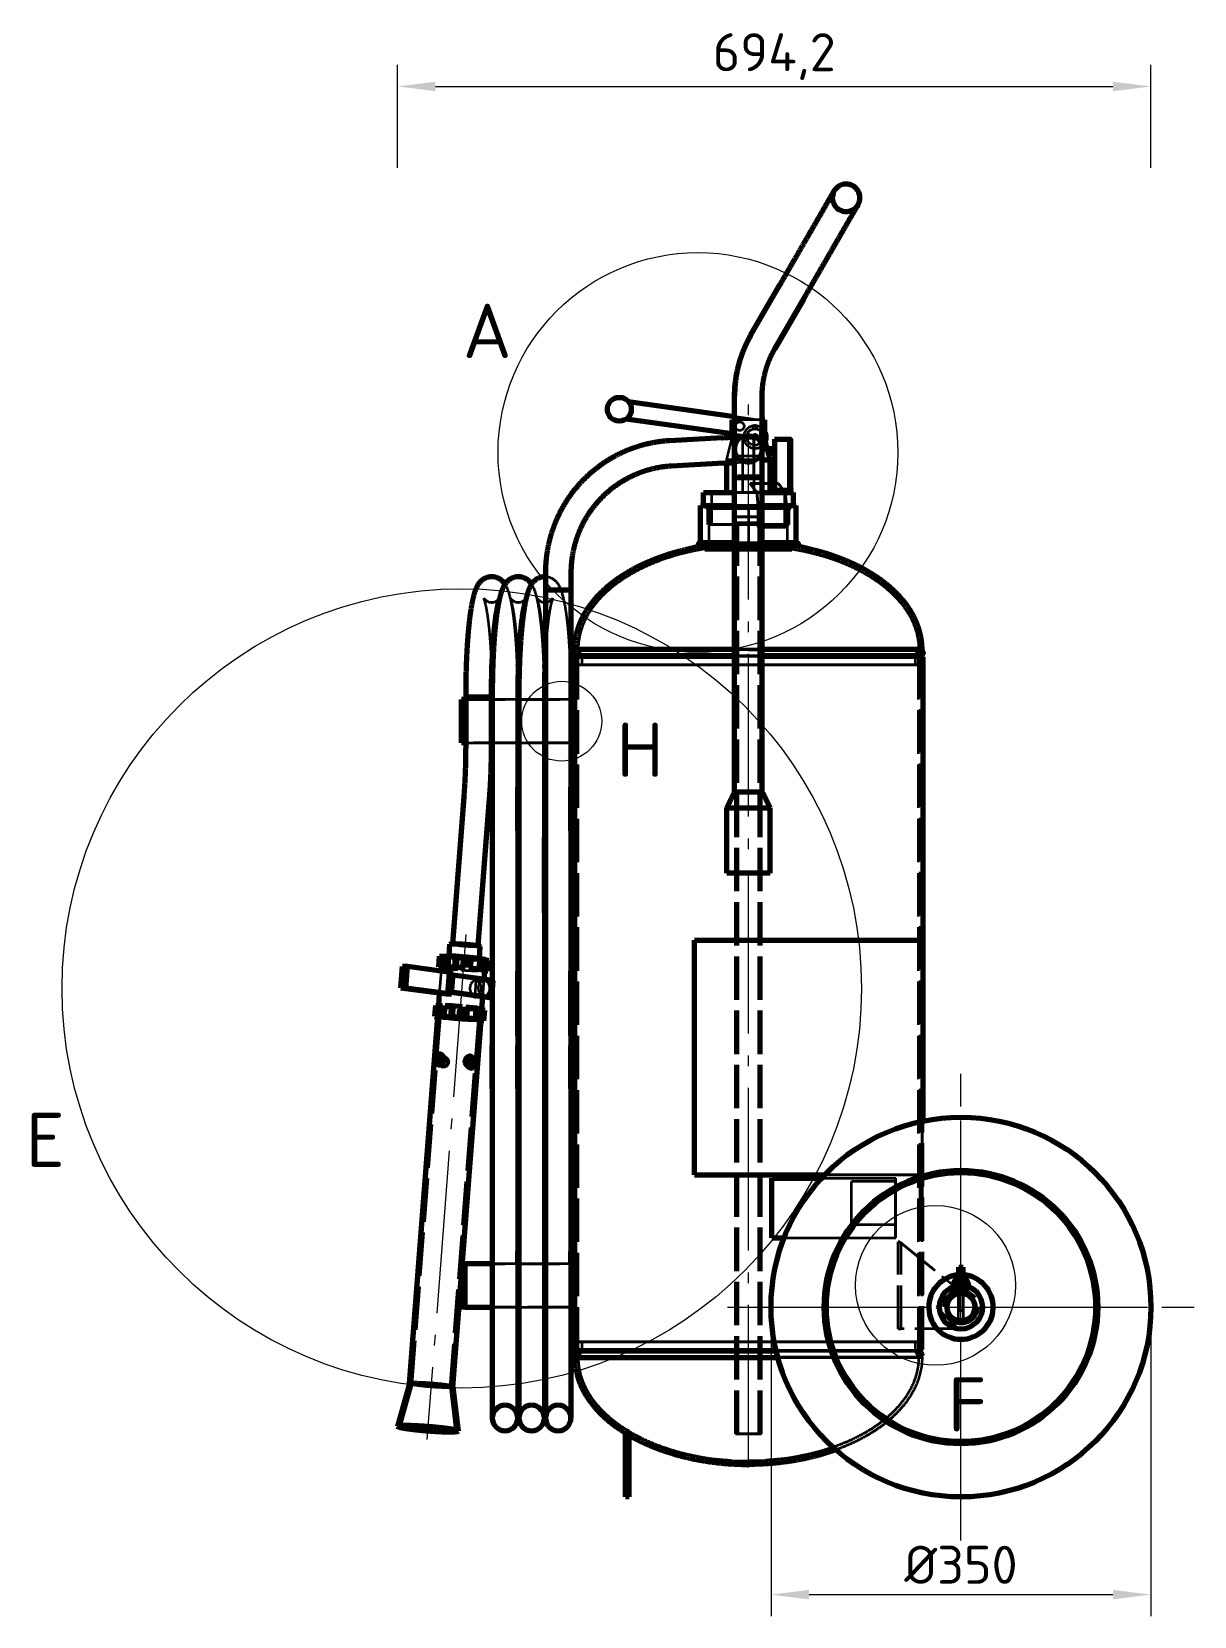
# Model space of a CAD drawing. Header units: millimetres. Extents: x 0 to 2382, y 0 to 420.
# Drawn here: x 221.5 to 328.6, y 201.2 to 347.3 of the extents above; entities that cross this region are included whole.
import ezdxf
from ezdxf.enums import TextEntityAlignment as Align

# ---------------------------------------------------------------- set-up
doc = ezdxf.new("R2010")
doc.units = ezdxf.units.MM
doc.linetypes.add('IRAM-E-TRAZOS', pattern=[5, 4, -1])
doc.linetypes.add('IRAM-F-TRAZO-PUNTO', pattern=[20, 15, -2, 1, -2])
for name, color, linetype, lineweight in [('01-VISIBLE', 7, 'CONTINUOUS', 70), ('02-OCULTA', 4, 'IRAM-E-TRAZOS', 35), ('03-EJE', 1, 'IRAM-F-TRAZO-PUNTO', 18), ('04-COTA', 3, 'CONTINUOUS', 18), ('06-TEXTO', 7, 'CONTINUOUS', 25), ('08-FINA', 5, 'CONTINUOUS', 18)]:
    doc.layers.add(name, color=color, linetype=linetype, lineweight=lineweight)
doc.styles.add('ISO3098', font='isocpeur.ttf')
doc.dimstyles.new('FLAMA-IRAM', dxfattribs={"dimtxt": 3.5, "dimasz": 3.5, "dimexe": 2, "dimexo": 1.5, "dimgap": 1, "dimtad": 1, "dimdec": 1, "dimtxsty": 'ISO3098', "dimblk": 'IRAM_FLECHA', "dimblk1": 'IRAM_FLECHA', "dimblk2": 'IRAM_FLECHA', "dimcen": 2.5, "dimclrd": 256, "dimclre": 256, "dimclrt": 256, "dimazin": 3, "dimtfac": 1, "dimtmove": 0, "dimatfit": 3, "dimlwd": 18, "dimlwe": 18})

msp = doc.modelspace()

# ---------------------------------------------------------------- texts
at = {"layer": '06-TEXTO', "style": 'ISO3098'}
for s, p in [('A', (263.458, 319.684)), ('H', (277.542, 281.082)), ('E', (222.741, 245.114)), ('F', (307.706, 220.73))]:
    msp.add_text(s, height=5, dxfattribs=at).set_placement(p, align=Align.MIDDLE_CENTER)

# ---------------------------------------------------------------- blocks, each defined once
blk = doc.blocks.new('IRAM_FLECHA')
blk.add_solid([(0, 0), (-1, 0.125), (-1, -0.125)])

# ---------------------------------------------------------------- dimensions: what is measured, and where the dimension line sits
at = {"layer": '04-COTA'}
for base, p1, p2, override in [((255.19, 342.209), (255.19, 333.209), (324.609, 333.209), {"dimlfac": 10}), ((289.609, 203.209), (289.609, 229.709), (324.609, 229.709), {"dimlfac": 10, "dimpost": '%%c<>'})]:
    msp.add_linear_dim(base=base, p1=p1, p2=p2, dimstyle='FLAMA-IRAM', override=override, dxfattribs=at).render()

# ---------------------------------------------------------------- linework, layer by layer
at = {"layer": '01-VISIBLE'}
for p, q in [((287.762, 319.306), (290.422, 323.914)), ((289.961, 318.036), (292.622, 322.644)), ((292.622, 322.644), (289.961, 318.036)), ((286.252, 311.77), (276.49, 313.142)), ((286.252, 277.209), (286.252, 313.671)), ((288.792, 277.209), (288.792, 313.671)), ((286.022, 310.187), (276.267, 311.558)), ((286.252, 311.496), (286.022, 311.496)), ((286.022, 309.888), (286.022, 311.496)), ((289.022, 311.496), (288.792, 311.496)), ((289.022, 309.796), (289.022, 311.496)), ((285.111, 309.836), (280.285, 309.56)), ((288.792, 309.796), (289.022, 309.796)), ((289.922, 309.696), (291.322, 309.696)), ((289.422, 308.846), (289.922, 308.846)), ((285.245, 307.489), (280.419, 307.214)), ((285.522, 304.796), (285.522, 307.505)), ((289.022, 307.796), (288.792, 307.796)), ((289.022, 307.796), (289.522, 307.796)), ((289.522, 304.796), (289.522, 307.796)), ((289.522, 305.846), (289.922, 305.846)), ((289.922, 305.613), (289.522, 305.613)), ((289.922, 305.596), (289.522, 305.596)), ((283.372, 303.596), (283.372, 304.796)), ((289.922, 304.996), (291.322, 304.996)), ((290.897, 304.796), (290.746, 304.996)), ((290.764, 304.996), (290.906, 304.808)), ((290.906, 304.808), (290.907, 304.796)), ((291.672, 303.596), (291.672, 304.796)), ((283.122, 299.896), (283.122, 303.596)), ((291.922, 299.896), (291.922, 303.596)), ((263.917, 297.009), (263.826, 297.009)), ((266.367, 297.009), (266.276, 297.009)), ((268.817, 297.009), (268.726, 297.009)), ((268.822, 297.405), (268.822, 295.796)), ((271.172, 297.405), (271.172, 295.796)), ((268.822, 295.796), (268.822, 282.392)), ((271.172, 295.796), (271.172, 282.392)), ((271.567, 290.258), (271.522, 290.349)), ((271.522, 285.709), (271.522, 289.709)), ((271.842, 289.709), (271.81, 289.773)), ((303.202, 289.709), (303.234, 289.773)), ((303.476, 290.258), (303.522, 290.349)), ((303.522, 289.609), (303.522, 289.709)), ((303.618, 246.858), (303.618, 289.609)), ((261.422, 285.709), (261.102, 285.709)), ((261.102, 281.709), (261.102, 285.709)), ((261.472, 285.709), (261.422, 285.709)), ((261.422, 281.709), (261.422, 285.709)), ((261.472, 286.109), (261.472, 285.909)), ((261.472, 285.909), (261.472, 281.309)), ((263.822, 286.109), (263.822, 285.909)), ((263.822, 285.909), (263.822, 281.309)), ((263.922, 285.709), (263.822, 285.709)), ((263.922, 286.109), (263.922, 282.392)), ((266.272, 286.109), (266.272, 282.392)), ((266.372, 285.709), (266.272, 285.709)), ((266.372, 286.109), (266.372, 282.703)), ((268.722, 286.109), (268.722, 282.703)), ((268.822, 285.709), (268.722, 285.709)), ((271.522, 285.709), (271.172, 285.709)), ((271.522, 281.709), (271.522, 285.709)), ((261.422, 281.709), (261.102, 281.709)), ((261.422, 281.709), (261.472, 281.709)), ((263.822, 281.709), (263.922, 281.709)), ((263.922, 280.629), (263.922, 277.526)), ((266.272, 281.709), (266.372, 281.709)), ((266.272, 280.629), (266.272, 277.526)), ((268.722, 281.709), (268.822, 281.709)), ((268.822, 280.629), (268.822, 277.526)), ((271.172, 281.709), (271.522, 281.709)), ((271.172, 280.629), (271.172, 277.526)), ((271.522, 253.959), (271.522, 281.709)), ((266.372, 280.322), (266.372, 278.183)), ((268.722, 280.322), (268.722, 278.183)), ((261.296, 276.74), (260.252, 263.202)), ((263.639, 276.559), (262.595, 263.021)), ((285.522, 275.709), (289.522, 275.709)), ((285.522, 269.709), (285.522, 275.709)), ((289.522, 269.709), (289.522, 275.709)), ((263.922, 273.616), (263.922, 265.603)), ((266.272, 273.616), (266.272, 265.603)), ((268.822, 273.616), (268.822, 265.603)), ((271.172, 273.616), (271.172, 265.603)), ((266.372, 272.991), (266.372, 266.032)), ((266.372, 266.032), (266.372, 272.991)), ((268.722, 272.991), (268.722, 266.032)), ((268.722, 266.032), (268.722, 272.991)), ((289.522, 269.709), (285.522, 269.709)), ((259.939, 262.072), (260.023, 263.166)), ((262.732, 261.881), (262.815, 262.951)), ((282.568, 241.884), (282.568, 263.535)), ((258.992, 261.072), (259.069, 262.066)), ((259.069, 262.066), (259.69, 262.07)), ((259.613, 261.076), (259.69, 262.07)), ((259.844, 261.077), (259.921, 262.072)), ((259.921, 262.072), (260.543, 262.076)), ((260.466, 261.081), (260.543, 262.076)), ((260.543, 262.076), (261.495, 261.991)), ((261.418, 260.996), (261.495, 261.991)), ((261.772, 260.965), (261.849, 261.96)), ((261.849, 261.96), (262.801, 261.875)), ((262.724, 260.88), (262.801, 261.875)), ((262.801, 261.875), (263.132, 261.786)), ((263.055, 260.791), (263.132, 261.786)), ((263.178, 260.758), (263.255, 261.753)), ((263.255, 261.753), (263.585, 261.664)), ((263.509, 260.669), (263.585, 261.664)), ((263.922, 261.693), (263.922, 260.531)), ((266.272, 261.693), (266.272, 260.531)), ((268.822, 261.693), (268.822, 260.531)), ((271.172, 261.693), (271.172, 260.531)), ((255.511, 259.107), (255.665, 261.096)), ((256.113, 261.099), (255.665, 261.096)), ((255.96, 259.11), (256.113, 261.099)), ((260.314, 260.53), (256.113, 261.099)), ((258.992, 261.072), (259.613, 261.076)), ((259.254, 261.001), (258.992, 261.072)), ((259.229, 260.677), (259.256, 261.024)), ((259.844, 261.077), (260.466, 261.081)), ((260.161, 258.541), (260.314, 260.53)), ((263.99, 259.813), (260.297, 260.313)), ((260.466, 261.081), (261.418, 260.996)), ((261.772, 260.965), (262.724, 260.88)), ((262.724, 260.88), (263.055, 260.791)), ((263.178, 260.758), (263.509, 260.669)), ((263.183, 259.922), (263.244, 260.716)), ((263.509, 260.669), (263.241, 260.667)), ((266.372, 261.235), (266.372, 261.115)), ((268.722, 261.235), (268.722, 261.115)), ((255.96, 259.11), (255.511, 259.107)), ((259.712, 258.538), (255.511, 259.107)), ((260.161, 258.541), (255.96, 259.11)), ((258.984, 257.493), (259.071, 258.625)), ((260.161, 258.541), (259.712, 258.538)), ((263.675, 258.22), (260.173, 258.695)), ((263.867, 258.222), (260.175, 258.722)), ((263.867, 258.222), (263.99, 259.813)), ((258.639, 256.496), (258.716, 257.491)), ((258.716, 257.491), (259.337, 257.495)), ((259.261, 256.5), (259.337, 257.495)), ((259.492, 256.502), (259.568, 257.497)), ((259.568, 257.497), (260.19, 257.501)), ((260.113, 256.506), (260.19, 257.501)), ((260.19, 257.501), (261.142, 257.416)), ((261.065, 256.421), (261.142, 257.416)), ((261.419, 256.39), (261.496, 257.384)), ((261.496, 257.384), (262.448, 257.299)), ((262.371, 256.305), (262.448, 257.299)), ((262.399, 258.388), (262.431, 258.389)), ((262.448, 257.299), (262.779, 257.21)), ((262.702, 256.216), (262.779, 257.21)), ((262.825, 256.183), (262.902, 257.177)), ((262.902, 257.177), (263.233, 257.088)), ((262.97, 257.159), (263.058, 258.304)), ((263.156, 256.094), (263.233, 257.088)), ((263.867, 258.222), (263.675, 258.22)), ((256.295, 222.633), (258.903, 256.449)), ((258.639, 256.496), (259.261, 256.5)), ((258.902, 256.426), (258.639, 256.496)), ((259.492, 256.502), (260.113, 256.506)), ((260.113, 256.506), (261.065, 256.421)), ((260.283, 222.325), (262.891, 256.141)), ((261.419, 256.39), (262.371, 256.305)), ((262.371, 256.305), (262.702, 256.216)), ((262.825, 256.183), (263.156, 256.094)), ((263.156, 256.094), (262.888, 256.092)), ((263.922, 254.888), (263.922, 253.726)), ((266.272, 254.888), (266.272, 253.726)), ((266.372, 254.304), (266.372, 254.298)), ((268.722, 254.304), (268.722, 254.298)), ((268.822, 254.888), (268.822, 253.726)), ((271.172, 254.888), (271.172, 253.726)), ((271.492, 251.459), (271.492, 253.959)), ((271.65, 251.459), (271.65, 253.959)), ((271.68, 253.959), (271.65, 253.959)), ((271.68, 251.459), (271.68, 253.959)), ((271.522, 233.709), (271.522, 251.459)), ((271.68, 251.459), (271.65, 251.459)), ((263.922, 249.816), (263.922, 241.803)), ((266.272, 249.816), (266.272, 241.803)), ((268.822, 249.816), (268.822, 241.803)), ((271.172, 249.816), (271.172, 241.803)), ((266.372, 249.274), (266.372, 242.428)), ((268.722, 249.274), (268.722, 242.428)), ((289.669, 241.584), (289.673, 241.584)), ((289.669, 236.084), (289.669, 241.584)), ((289.673, 236.084), (289.673, 241.584)), ((263.922, 237.893), (263.922, 234.79)), ((266.272, 237.893), (266.272, 234.79)), ((266.372, 237.235), (266.372, 235.097)), ((268.722, 237.235), (268.722, 235.097)), ((268.822, 237.893), (268.822, 234.79)), ((271.172, 237.893), (271.172, 234.79)), ((289.669, 236.084), (289.673, 236.084)), ((261.422, 233.709), (261.161, 233.709)), ((263.922, 233.709), (261.422, 233.709)), ((261.422, 229.709), (261.422, 233.709)), ((266.372, 233.709), (266.272, 233.709)), ((268.822, 233.709), (268.722, 233.709)), ((271.522, 233.709), (271.172, 233.709)), ((271.522, 229.709), (271.522, 233.709)), ((261.102, 229.709), (261.102, 232.937)), ((263.922, 233.027), (263.922, 229.209)), ((266.272, 233.027), (266.272, 229.209)), ((266.372, 232.716), (266.372, 229.209)), ((268.722, 232.716), (268.722, 229.209)), ((268.822, 233.027), (268.822, 229.209)), ((271.172, 233.027), (271.172, 229.209)), ((306.909, 232.429), (306.909, 233.379)), ((307.309, 232.429), (307.309, 233.379)), ((306.909, 231.583), (306.909, 231.975)), ((306.909, 230.964), (306.909, 231.129)), ((307.309, 231.583), (307.309, 231.975)), ((307.309, 230.964), (307.309, 231.129)), ((261.422, 229.709), (261.102, 229.709)), ((261.422, 229.709), (263.922, 229.709)), ((266.272, 229.709), (266.372, 229.709)), ((268.722, 229.709), (268.822, 229.709)), ((271.172, 229.709), (271.522, 229.709)), ((271.522, 225.709), (271.522, 229.709)), ((271.567, 225.16), (271.522, 225.069)), ((271.842, 225.709), (271.81, 225.645)), ((256.295, 222.634), (255.191, 218.717)), ((260.283, 222.326), (260.774, 218.287)), ((276.522, 218.209), (276.202, 218.209)), ((276.202, 212.209), (276.202, 218.209)), ((276.522, 212.209), (276.522, 218.209)), ((276.522, 212.209), (276.202, 212.209))]:
    msp.add_line(p, q, dxfattribs=at)
for points in [[(290.422, 323.914), (290.447, 323.957), (290.472, 324.001), (290.497, 324.044), (290.522, 324.087), (290.547, 324.131), (290.572, 324.174), (290.597, 324.217), (290.622, 324.261), (290.647, 324.304), (290.672, 324.347), (290.697, 324.39), (290.722, 324.434), (290.747, 324.477), (290.772, 324.52), (290.797, 324.564), (290.822, 324.607), (290.847, 324.65), (290.872, 324.694), (290.897, 324.737), (290.922, 324.78), (290.947, 324.823), (290.972, 324.867), (290.997, 324.91), (291.022, 324.953), (291.047, 324.997), (291.072, 325.04), (291.097, 325.083), (291.122, 325.127), (291.147, 325.17), (291.172, 325.213), (291.197, 325.256), (291.222, 325.3), (291.247, 325.343), (291.272, 325.386), (291.297, 325.43), (291.322, 325.473), (291.347, 325.516), (291.372, 325.56), (291.397, 325.603), (291.422, 325.646), (291.447, 325.689), (291.472, 325.733), (291.497, 325.776), (291.522, 325.819), (291.547, 325.863), (291.572, 325.906), (291.597, 325.949), (291.622, 325.993), (291.647, 326.036), (291.672, 326.079), (291.697, 326.122), (291.722, 326.166), (291.747, 326.209), (291.772, 326.252), (291.797, 326.296), (291.822, 326.339), (291.847, 326.382), (291.872, 326.426), (291.897, 326.469), (291.922, 326.512), (291.947, 326.555), (291.972, 326.599), (291.997, 326.642), (292.022, 326.685), (292.047, 326.729), (292.072, 326.772), (292.097, 326.815), (292.122, 326.859), (292.147, 326.902), (292.172, 326.945), (292.197, 326.989), (292.222, 327.032), (292.247, 327.075), (292.272, 327.118), (292.297, 327.162), (292.322, 327.205), (292.347, 327.248), (292.372, 327.292), (292.397, 327.335), (292.422, 327.378), (292.447, 327.422), (292.472, 327.465), (292.497, 327.508), (292.522, 327.551), (292.547, 327.595), (292.572, 327.638), (292.597, 327.681), (292.622, 327.725), (292.647, 327.768), (292.672, 327.811), (292.697, 327.855), (292.722, 327.898), (292.747, 327.941), (292.772, 327.984), (292.797, 328.028), (292.822, 328.071), (292.847, 328.114), (292.872, 328.158), (292.897, 328.201), (292.922, 328.244), (292.947, 328.288), (292.972, 328.331), (292.997, 328.374), (293.022, 328.417), (293.047, 328.461), (293.072, 328.504), (293.097, 328.547), (293.122, 328.591), (293.147, 328.634), (293.172, 328.677), (293.197, 328.721), (293.222, 328.764), (293.247, 328.807), (293.272, 328.85), (293.297, 328.894), (293.322, 328.937), (293.347, 328.98), (293.372, 329.024), (293.397, 329.067), (293.422, 329.11), (293.447, 329.154), (293.472, 329.197), (293.497, 329.24), (293.522, 329.283), (293.547, 329.327), (293.572, 329.37), (293.597, 329.413), (293.622, 329.457), (293.647, 329.5), (293.672, 329.543), (293.697, 329.587), (293.722, 329.63), (293.747, 329.673), (293.772, 329.716), (293.797, 329.76), (293.822, 329.803), (293.847, 329.846), (293.872, 329.89), (293.897, 329.933), (293.922, 329.976), (293.947, 330.02), (293.972, 330.063), (293.997, 330.106), (294.022, 330.149), (294.047, 330.193), (294.072, 330.236), (294.097, 330.279), (294.122, 330.323), (294.147, 330.366), (294.172, 330.409), (294.197, 330.453), (294.222, 330.496), (294.247, 330.539), (294.272, 330.583), (294.297, 330.626), (294.322, 330.669), (294.347, 330.712), (294.372, 330.756), (294.397, 330.799), (294.422, 330.842), (294.447, 330.886), (294.472, 330.929), (294.497, 330.972), (294.522, 331.016), (294.547, 331.059), (294.572, 331.102), (294.597, 331.145), (294.622, 331.189), (294.647, 331.232), (294.672, 331.275), (294.697, 331.319), (294.722, 331.362), (294.747, 331.405), (294.772, 331.449), (294.797, 331.492), (294.822, 331.535), (294.847, 331.578), (294.872, 331.622), (294.897, 331.665), (294.922, 331.708), (294.947, 331.752), (294.972, 331.795), (294.997, 331.838), (295.022, 331.882), (295.047, 331.925), (295.072, 331.968), (295.097, 332.011), (295.122, 332.055), (295.147, 332.098), (295.172, 332.141), (295.197, 332.185), (295.222, 332.228), (295.247, 332.271), (295.272, 332.315), (295.297, 332.358), (295.322, 332.401), (295.347, 332.444), (295.372, 332.488), (295.397, 332.531), (295.422, 332.574)], [(292.622, 322.644), (292.647, 322.688), (292.672, 322.731), (292.697, 322.775), (292.722, 322.818), (292.747, 322.862), (292.772, 322.905), (292.797, 322.949), (292.823, 322.992), (292.848, 323.036), (292.873, 323.079), (292.898, 323.123), (292.923, 323.166), (292.948, 323.21), (292.973, 323.253), (292.998, 323.297), (293.024, 323.34), (293.049, 323.384), (293.074, 323.427), (293.099, 323.471), (293.124, 323.514), (293.149, 323.558), (293.174, 323.602), (293.199, 323.645), (293.225, 323.689), (293.25, 323.732), (293.275, 323.776), (293.3, 323.819), (293.325, 323.863), (293.35, 323.906), (293.375, 323.95), (293.4, 323.993), (293.426, 324.037), (293.451, 324.08), (293.476, 324.124), (293.501, 324.167), (293.526, 324.211), (293.551, 324.254), (293.576, 324.298), (293.601, 324.341), (293.627, 324.385), (293.652, 324.428), (293.677, 324.472), (293.702, 324.515), (293.727, 324.559), (293.752, 324.602), (293.777, 324.646), (293.802, 324.69), (293.828, 324.733), (293.853, 324.777), (293.878, 324.82), (293.903, 324.864), (293.928, 324.907), (293.953, 324.951), (293.978, 324.994), (294.003, 325.038), (294.029, 325.081), (294.054, 325.125), (294.079, 325.168), (294.104, 325.212), (294.129, 325.255), (294.154, 325.299), (294.179, 325.342), (294.204, 325.386), (294.23, 325.429), (294.255, 325.473), (294.28, 325.516), (294.305, 325.56), (294.33, 325.603), (294.355, 325.647), (294.38, 325.69), (294.405, 325.734), (294.431, 325.777), (294.456, 325.821), (294.481, 325.865), (294.506, 325.908), (294.531, 325.952), (294.556, 325.995), (294.581, 326.039), (294.606, 326.082), (294.632, 326.126), (294.657, 326.169), (294.682, 326.213), (294.707, 326.256), (294.732, 326.3), (294.757, 326.343), (294.782, 326.387), (294.807, 326.43), (294.833, 326.474), (294.858, 326.517), (294.883, 326.561), (294.908, 326.604), (294.933, 326.648), (294.958, 326.691), (294.983, 326.735), (295.008, 326.778), (295.034, 326.822), (295.059, 326.865), (295.084, 326.909), (295.109, 326.952), (295.134, 326.996), (295.159, 327.04), (295.184, 327.083), (295.209, 327.127), (295.235, 327.17), (295.26, 327.214), (295.285, 327.257), (295.31, 327.301), (295.335, 327.344), (295.36, 327.388), (295.385, 327.431), (295.41, 327.475), (295.436, 327.518), (295.461, 327.562), (295.486, 327.605), (295.511, 327.649), (295.536, 327.692), (295.561, 327.736), (295.586, 327.779), (295.611, 327.823), (295.637, 327.866), (295.662, 327.91), (295.687, 327.953), (295.712, 327.997), (295.737, 328.04), (295.762, 328.084), (295.787, 328.127), (295.812, 328.171), (295.838, 328.215), (295.863, 328.258), (295.888, 328.302), (295.913, 328.345), (295.938, 328.389), (295.963, 328.432), (295.988, 328.476), (296.013, 328.519), (296.039, 328.563), (296.064, 328.606), (296.089, 328.65), (296.114, 328.693), (296.139, 328.737), (296.164, 328.78), (296.189, 328.824), (296.214, 328.867), (296.24, 328.911), (296.265, 328.954), (296.29, 328.998), (296.315, 329.041), (296.34, 329.085), (296.365, 329.128), (296.39, 329.172), (296.415, 329.215), (296.441, 329.259), (296.466, 329.303), (296.491, 329.346), (296.516, 329.39), (296.541, 329.433), (296.566, 329.477), (296.591, 329.52), (296.616, 329.564), (296.642, 329.607), (296.667, 329.651), (296.692, 329.694), (296.717, 329.738), (296.742, 329.781), (296.767, 329.825), (296.792, 329.868), (296.817, 329.912), (296.843, 329.955), (296.868, 329.999), (296.893, 330.042), (296.918, 330.086), (296.943, 330.129), (296.968, 330.173), (296.993, 330.216), (297.018, 330.26), (297.044, 330.303), (297.069, 330.347), (297.094, 330.39), (297.119, 330.434), (297.144, 330.478), (297.169, 330.521), (297.194, 330.565), (297.219, 330.608), (297.245, 330.652), (297.27, 330.695), (297.295, 330.739), (297.32, 330.782), (297.345, 330.826), (297.37, 330.869), (297.395, 330.913), (297.42, 330.956), (297.446, 331), (297.471, 331.043), (297.496, 331.087), (297.521, 331.13), (297.546, 331.174), (297.571, 331.217), (297.596, 331.261), (297.622, 331.304)], [(286.252, 313.671), (286.252, 313.721), (286.252, 313.771), (286.253, 313.821), (286.253, 313.871), (286.254, 313.921), (286.256, 313.971), (286.257, 314.021), (286.259, 314.071), (286.261, 314.121), (286.263, 314.171), (286.265, 314.221), (286.268, 314.271), (286.27, 314.321), (286.273, 314.371), (286.277, 314.421), (286.28, 314.471), (286.284, 314.521), (286.288, 314.571), (286.292, 314.62), (286.296, 314.67), (286.301, 314.72), (286.305, 314.77), (286.31, 314.82), (286.315, 314.869), (286.321, 314.919), (286.327, 314.969), (286.332, 315.018), (286.339, 315.068), (286.345, 315.118), (286.351, 315.167), (286.358, 315.217), (286.365, 315.266), (286.372, 315.316), (286.38, 315.365), (286.387, 315.415), (286.395, 315.464), (286.403, 315.513), (286.411, 315.563), (286.42, 315.612), (286.429, 315.661), (286.438, 315.71), (286.447, 315.76), (286.456, 315.809), (286.466, 315.858), (286.476, 315.907), (286.486, 315.956), (286.496, 316.005), (286.506, 316.054), (286.517, 316.103), (286.528, 316.151), (286.539, 316.2), (286.55, 316.249), (286.562, 316.297), (286.574, 316.346), (286.586, 316.395), (286.598, 316.443), (286.61, 316.492), (286.623, 316.54), (286.636, 316.588), (286.649, 316.637), (286.662, 316.685), (286.675, 316.733), (286.689, 316.781), (286.703, 316.829), (286.717, 316.877), (286.732, 316.925), (286.746, 316.973), (286.761, 317.021), (286.776, 317.068), (286.791, 317.116), (286.806, 317.164), (286.822, 317.211), (286.838, 317.259), (286.854, 317.306), (286.87, 317.353), (286.886, 317.4), (286.903, 317.448), (286.92, 317.495), (286.937, 317.542), (286.954, 317.589), (286.972, 317.635), (286.989, 317.682), (287.007, 317.729), (287.025, 317.776), (287.044, 317.822), (287.062, 317.868), (287.081, 317.915), (287.1, 317.961), (287.119, 318.007), (287.138, 318.053), (287.158, 318.099), (287.178, 318.145), (287.198, 318.191), (287.218, 318.237), (287.238, 318.283), (287.259, 318.328), (287.28, 318.374), (287.301, 318.419), (287.322, 318.465), (287.343, 318.51), (287.365, 318.555), (287.386, 318.6), (287.408, 318.645), (287.431, 318.69), (287.453, 318.734), (287.475, 318.779), (287.498, 318.824), (287.521, 318.868), (287.544, 318.912), (287.568, 318.956), (287.591, 319.001), (287.615, 319.045), (287.639, 319.089), (287.663, 319.132), (287.687, 319.176), (287.712, 319.22), (287.737, 319.263), (287.762, 319.306)], [(287.762, 319.306), (287.737, 319.263), (287.712, 319.22), (287.687, 319.176), (287.663, 319.132), (287.639, 319.089), (287.615, 319.045), (287.591, 319.001), (287.568, 318.956), (287.544, 318.912), (287.521, 318.868), (287.498, 318.824), (287.475, 318.779), (287.453, 318.734), (287.431, 318.69), (287.408, 318.645), (287.386, 318.6), (287.365, 318.555), (287.343, 318.51), (287.322, 318.465), (287.301, 318.419), (287.28, 318.374), (287.259, 318.328), (287.238, 318.283), (287.218, 318.237), (287.198, 318.191), (287.178, 318.145), (287.158, 318.099), (287.138, 318.053), (287.119, 318.007), (287.1, 317.961), (287.081, 317.915), (287.062, 317.868), (287.044, 317.822), (287.025, 317.776), (287.007, 317.729), (286.989, 317.682), (286.972, 317.635), (286.954, 317.589), (286.937, 317.542), (286.92, 317.495), (286.903, 317.448), (286.886, 317.4), (286.87, 317.353), (286.854, 317.306), (286.838, 317.259), (286.822, 317.211), (286.806, 317.164), (286.791, 317.116), (286.776, 317.068), (286.761, 317.021), (286.746, 316.973), (286.732, 316.925), (286.717, 316.877), (286.703, 316.829), (286.689, 316.781), (286.675, 316.733), (286.662, 316.685), (286.649, 316.637), (286.636, 316.588), (286.623, 316.54), (286.61, 316.492), (286.598, 316.443), (286.586, 316.395), (286.574, 316.346), (286.562, 316.297), (286.55, 316.249), (286.539, 316.2), (286.528, 316.151), (286.517, 316.103), (286.506, 316.054), (286.496, 316.005), (286.486, 315.956), (286.476, 315.907), (286.466, 315.858), (286.456, 315.809), (286.447, 315.76), (286.438, 315.71), (286.429, 315.661), (286.42, 315.612), (286.411, 315.563), (286.403, 315.513), (286.395, 315.464), (286.387, 315.415), (286.38, 315.365), (286.372, 315.316), (286.365, 315.266), (286.358, 315.217), (286.351, 315.167), (286.345, 315.118), (286.339, 315.068), (286.332, 315.018), (286.327, 314.969), (286.321, 314.919), (286.315, 314.869), (286.31, 314.82), (286.305, 314.77), (286.301, 314.72), (286.296, 314.67), (286.292, 314.62), (286.288, 314.571), (286.284, 314.521), (286.28, 314.471), (286.277, 314.421), (286.273, 314.371), (286.27, 314.321), (286.268, 314.271), (286.265, 314.221), (286.263, 314.171), (286.261, 314.121), (286.259, 314.071), (286.257, 314.021), (286.256, 313.971), (286.254, 313.921), (286.253, 313.871), (286.253, 313.821), (286.252, 313.771), (286.252, 313.721), (286.252, 313.671)], [(288.792, 313.671), (288.792, 313.722), (288.792, 313.772), (288.793, 313.822), (288.794, 313.872), (288.795, 313.923), (288.797, 313.973), (288.799, 314.023), (288.801, 314.073), (288.803, 314.123), (288.806, 314.173), (288.809, 314.224), (288.812, 314.274), (288.816, 314.324), (288.82, 314.374), (288.824, 314.424), (288.829, 314.474), (288.833, 314.524), (288.838, 314.574), (288.844, 314.624), (288.849, 314.674), (288.855, 314.724), (288.861, 314.774), (288.868, 314.823), (288.875, 314.873), (288.882, 314.923), (288.889, 314.973), (288.897, 315.022), (288.905, 315.072), (288.913, 315.121), (288.921, 315.171), (288.93, 315.22), (288.939, 315.27), (288.949, 315.319), (288.958, 315.368), (288.968, 315.418), (288.978, 315.467), (288.989, 315.516), (288.999, 315.565), (289.011, 315.614), (289.022, 315.663), (289.033, 315.712), (289.045, 315.761), (289.057, 315.809), (289.07, 315.858), (289.083, 315.907), (289.096, 315.955), (289.109, 316.004), (289.122, 316.052), (289.136, 316.1), (289.15, 316.148), (289.165, 316.197), (289.179, 316.245), (289.194, 316.293), (289.21, 316.34), (289.225, 316.388), (289.241, 316.436), (289.257, 316.484), (289.273, 316.531), (289.29, 316.578), (289.307, 316.626), (289.324, 316.673), (289.341, 316.72), (289.359, 316.767), (289.377, 316.814), (289.395, 316.861), (289.414, 316.908), (289.432, 316.954), (289.451, 317.001), (289.471, 317.047), (289.49, 317.093), (289.51, 317.139), (289.53, 317.185), (289.55, 317.231), (289.571, 317.277), (289.592, 317.323), (289.613, 317.368), (289.635, 317.414), (289.656, 317.459), (289.678, 317.504), (289.7, 317.549), (289.723, 317.594), (289.745, 317.639), (289.768, 317.684), (289.792, 317.728), (289.815, 317.773), (289.839, 317.817), (289.863, 317.861), (289.887, 317.905), (289.912, 317.949), (289.936, 317.993), (289.961, 318.036)], [(285.111, 309.836), (285.163, 309.839), (285.215, 309.842), (285.267, 309.845), (285.319, 309.847), (285.371, 309.85), (285.422, 309.853), (285.474, 309.856), (285.526, 309.859), (285.578, 309.862), (285.63, 309.865), (285.681, 309.868), (285.733, 309.871), (285.785, 309.874), (285.837, 309.877), (285.889, 309.88), (285.941, 309.883), (285.992, 309.886), (286.044, 309.889), (286.096, 309.892), (286.148, 309.895), (286.2, 309.898), (286.252, 309.901)], [(289.522, 307.796), (289.509, 307.845), (289.497, 307.894), (289.485, 307.943), (289.473, 307.991), (289.461, 308.04), (289.448, 308.089), (289.436, 308.138), (289.424, 308.187), (289.412, 308.235), (289.4, 308.284), (289.388, 308.333), (289.375, 308.382), (289.363, 308.43), (289.351, 308.479), (289.339, 308.528), (289.327, 308.577), (289.314, 308.626), (289.302, 308.674), (289.29, 308.723), (289.278, 308.772), (289.266, 308.821), (289.253, 308.869), (289.241, 308.918), (289.229, 308.967), (289.217, 309.016), (289.205, 309.065), (289.192, 309.113), (289.18, 309.162), (289.168, 309.211), (289.156, 309.26), (289.144, 309.308), (289.131, 309.357), (289.119, 309.406), (289.107, 309.455), (289.095, 309.504), (289.083, 309.552), (289.07, 309.601), (289.058, 309.65), (289.046, 309.699), (289.034, 309.747), (289.022, 309.796)], [(289.922, 309.696), (289.922, 309.646), (289.922, 309.596), (289.922, 309.546), (289.922, 309.496), (289.922, 309.446), (289.922, 309.396), (289.922, 309.346), (289.922, 309.296), (289.922, 309.246), (289.922, 309.196), (289.922, 309.146), (289.922, 309.096), (289.922, 309.046), (289.922, 308.996), (289.922, 308.946), (289.922, 308.896), (289.922, 308.846), (289.922, 308.796), (289.922, 308.746), (289.922, 308.696), (289.922, 308.646), (289.922, 308.596), (289.922, 308.546), (289.922, 308.496), (289.922, 308.446), (289.922, 308.396), (289.922, 308.346), (289.922, 308.296), (289.922, 308.246), (289.922, 308.196), (289.922, 308.146), (289.922, 308.096), (289.922, 308.046), (289.922, 307.996), (289.922, 307.946), (289.922, 307.896), (289.922, 307.846), (289.922, 307.796), (289.922, 307.746), (289.922, 307.696), (289.922, 307.646), (289.922, 307.596), (289.922, 307.546), (289.922, 307.496), (289.922, 307.446), (289.922, 307.396), (289.922, 307.346), (289.922, 307.296), (289.922, 307.246), (289.922, 307.196), (289.922, 307.146), (289.922, 307.096), (289.922, 307.046), (289.922, 306.996), (289.922, 306.946), (289.922, 306.896), (289.922, 306.846), (289.922, 306.796), (289.922, 306.746), (289.922, 306.696), (289.922, 306.646), (289.922, 306.596), (289.922, 306.546), (289.922, 306.496), (289.922, 306.446), (289.922, 306.396), (289.922, 306.346), (289.922, 306.296), (289.922, 306.246), (289.922, 306.196), (289.922, 306.146), (289.922, 306.096), (289.922, 306.046), (289.922, 305.996), (289.922, 305.946), (289.922, 305.896), (289.922, 305.846), (289.922, 305.796), (289.922, 305.746), (289.922, 305.696), (289.922, 305.646), (289.922, 305.596), (289.922, 305.546), (289.922, 305.496), (289.922, 305.446), (289.922, 305.396), (289.922, 305.346), (289.922, 305.296), (289.922, 305.246), (289.922, 305.196), (289.922, 305.146), (289.922, 305.096), (289.922, 305.046), (289.922, 304.996)], [(291.322, 309.696), (291.322, 309.646), (291.322, 309.596), (291.322, 309.546), (291.322, 309.496), (291.322, 309.446), (291.322, 309.396), (291.322, 309.346), (291.322, 309.296), (291.322, 309.246), (291.322, 309.196), (291.322, 309.146), (291.322, 309.096), (291.322, 309.046), (291.322, 308.996), (291.322, 308.946), (291.322, 308.896), (291.322, 308.846), (291.322, 308.796), (291.322, 308.746), (291.322, 308.696), (291.322, 308.646), (291.322, 308.596), (291.322, 308.546), (291.322, 308.496), (291.322, 308.446), (291.322, 308.396), (291.322, 308.346), (291.322, 308.296), (291.322, 308.246), (291.322, 308.196), (291.322, 308.146), (291.322, 308.096), (291.322, 308.046), (291.322, 307.996), (291.322, 307.946), (291.322, 307.896), (291.322, 307.846), (291.322, 307.796), (291.322, 307.746), (291.322, 307.696), (291.322, 307.646), (291.322, 307.596), (291.322, 307.546), (291.322, 307.496), (291.322, 307.446), (291.322, 307.396), (291.322, 307.346), (291.322, 307.296), (291.322, 307.246), (291.322, 307.196), (291.322, 307.146), (291.322, 307.096), (291.322, 307.046), (291.322, 306.996), (291.322, 306.946), (291.322, 306.896), (291.322, 306.846), (291.322, 306.796), (291.322, 306.746), (291.322, 306.696), (291.322, 306.646), (291.322, 306.596), (291.322, 306.546), (291.322, 306.496), (291.322, 306.446), (291.322, 306.396), (291.322, 306.346), (291.322, 306.296), (291.322, 306.246), (291.322, 306.196), (291.322, 306.146), (291.322, 306.096), (291.322, 306.046), (291.322, 305.996), (291.322, 305.946), (291.322, 305.896), (291.322, 305.846), (291.322, 305.796), (291.322, 305.746), (291.322, 305.696), (291.322, 305.646), (291.322, 305.596), (291.322, 305.546), (291.322, 305.496), (291.322, 305.446), (291.322, 305.396), (291.322, 305.346), (291.322, 305.296), (291.322, 305.246), (291.322, 305.196), (291.322, 305.146), (291.322, 305.096), (291.322, 305.046), (291.322, 304.996)], [(280.285, 309.56), (280.235, 309.557), (280.185, 309.554), (280.135, 309.551), (280.085, 309.547), (280.035, 309.543), (279.985, 309.539), (279.935, 309.535), (279.886, 309.531), (279.836, 309.526), (279.786, 309.521), (279.736, 309.516), (279.686, 309.511), (279.637, 309.506), (279.587, 309.5), (279.537, 309.494), (279.487, 309.488), (279.438, 309.482), (279.388, 309.476), (279.339, 309.469), (279.289, 309.462), (279.239, 309.455), (279.19, 309.448), (279.14, 309.44), (279.091, 309.433), (279.042, 309.425), (278.992, 309.417), (278.943, 309.408), (278.893, 309.4), (278.844, 309.391), (278.795, 309.382), (278.746, 309.373), (278.697, 309.364), (278.647, 309.354), (278.598, 309.345), (278.549, 309.335), (278.5, 309.325), (278.451, 309.314), (278.402, 309.304), (278.353, 309.293), (278.305, 309.282), (278.256, 309.271), (278.207, 309.26), (278.158, 309.248), (278.11, 309.237), (278.061, 309.225), (278.013, 309.213), (277.964, 309.2), (277.916, 309.188), (277.867, 309.175), (277.819, 309.162), (277.771, 309.149), (277.722, 309.136), (277.674, 309.122), (277.626, 309.108), (277.578, 309.094), (277.53, 309.08), (277.482, 309.066), (277.434, 309.052), (277.386, 309.037), (277.338, 309.022), (277.291, 309.007), (277.243, 308.992), (277.196, 308.976), (277.148, 308.96), (277.101, 308.944), (277.053, 308.928), (277.006, 308.912), (276.959, 308.896), (276.911, 308.879), (276.864, 308.862), (276.817, 308.845), (276.77, 308.828), (276.723, 308.81), (276.676, 308.793), (276.63, 308.775), (276.583, 308.757), (276.536, 308.739), (276.49, 308.72), (276.443, 308.702), (276.397, 308.683), (276.351, 308.664), (276.305, 308.645), (276.258, 308.625), (276.212, 308.606), (276.166, 308.586), (276.12, 308.566), (276.075, 308.546), (276.029, 308.526), (275.983, 308.505), (275.938, 308.485), (275.892, 308.464), (275.847, 308.443), (275.801, 308.421), (275.756, 308.4), (275.711, 308.378), (275.666, 308.357), (275.621, 308.335), (275.576, 308.312), (275.531, 308.29), (275.487, 308.268), (275.442, 308.245), (275.398, 308.222), (275.353, 308.199), (275.309, 308.176), (275.265, 308.152), (275.221, 308.128), (275.177, 308.105), (275.133, 308.081), (275.089, 308.056), (275.045, 308.032), (275.002, 308.008), (274.958, 307.983), (274.915, 307.958), (274.871, 307.933), (274.828, 307.908), (274.785, 307.882), (274.742, 307.857), (274.699, 307.831), (274.656, 307.805), (274.614, 307.779), (274.571, 307.752), (274.529, 307.726), (274.486, 307.699), (274.444, 307.672), (274.402, 307.645), (274.36, 307.618), (274.318, 307.591), (274.276, 307.563), (274.235, 307.536), (274.193, 307.508), (274.152, 307.48), (274.11, 307.451), (274.069, 307.423), (274.028, 307.394), (273.987, 307.366), (273.946, 307.337), (273.905, 307.308), (273.865, 307.279), (273.824, 307.249), (273.784, 307.22), (273.744, 307.19), (273.703, 307.16), (273.663, 307.13), (273.623, 307.1), (273.584, 307.069), (273.544, 307.039), (273.505, 307.008), (273.465, 306.977), (273.426, 306.946), (273.387, 306.915), (273.348, 306.884), (273.309, 306.852), (273.27, 306.82), (273.232, 306.788), (273.193, 306.756), (273.155, 306.724), (273.117, 306.692), (273.078, 306.66), (273.041, 306.627), (273.003, 306.594), (272.965, 306.561), (272.927, 306.528), (272.89, 306.495), (272.853, 306.461), (272.816, 306.428), (272.779, 306.394), (272.742, 306.36), (272.705, 306.326), (272.669, 306.292), (272.632, 306.258), (272.596, 306.223), (272.56, 306.189), (272.524, 306.154), (272.488, 306.119), (272.452, 306.084), (272.417, 306.049), (272.381, 306.014), (272.346, 305.978), (272.311, 305.942), (272.276, 305.907), (272.241, 305.871), (272.206, 305.835), (272.172, 305.798), (272.137, 305.762), (272.103, 305.726), (272.069, 305.689), (272.035, 305.652), (272.001, 305.615), (271.968, 305.578), (271.934, 305.541), (271.901, 305.504), (271.868, 305.466), (271.834, 305.429), (271.802, 305.391), (271.769, 305.353), (271.736, 305.315), (271.704, 305.277), (271.672, 305.239), (271.64, 305.2), (271.608, 305.162), (271.576, 305.123), (271.544, 305.084), (271.513, 305.045), (271.482, 305.006), (271.45, 304.967), (271.419, 304.928), (271.389, 304.888), (271.358, 304.849), (271.327, 304.809), (271.297, 304.769), (271.267, 304.729), (271.237, 304.689), (271.207, 304.649), (271.178, 304.609), (271.148, 304.568), (271.119, 304.528), (271.09, 304.487), (271.061, 304.446), (271.032, 304.405), (271.003, 304.364), (270.975, 304.323), (270.946, 304.282), (270.918, 304.241), (270.89, 304.199), (270.862, 304.157), (270.835, 304.116), (270.807, 304.074), (270.78, 304.032), (270.753, 303.99), (270.726, 303.948), (270.699, 303.905), (270.672, 303.863), (270.646, 303.821), (270.62, 303.778), (270.594, 303.735), (270.568, 303.692), (270.542, 303.649), (270.517, 303.606), (270.491, 303.563), (270.466, 303.52), (270.441, 303.477), (270.416, 303.433), (270.391, 303.39), (270.367, 303.346), (270.343, 303.302), (270.319, 303.258), (270.295, 303.215), (270.271, 303.17), (270.247, 303.126), (270.224, 303.082), (270.201, 303.038), (270.178, 302.993), (270.155, 302.949), (270.132, 302.904), (270.11, 302.859), (270.087, 302.815), (270.065, 302.77), (270.043, 302.725), (270.022, 302.68), (270, 302.635), (269.979, 302.589), (269.957, 302.544), (269.936, 302.499), (269.916, 302.453), (269.895, 302.407), (269.875, 302.362), (269.854, 302.316), (269.834, 302.27), (269.814, 302.224), (269.795, 302.178), (269.775, 302.132), (269.756, 302.086), (269.737, 302.04), (269.718, 301.993), (269.699, 301.947), (269.681, 301.9), (269.662, 301.854), (269.644, 301.807), (269.626, 301.761), (269.608, 301.714), (269.591, 301.667), (269.573, 301.62), (269.556, 301.573), (269.539, 301.526), (269.522, 301.479), (269.506, 301.432), (269.489, 301.384), (269.473, 301.337), (269.457, 301.29), (269.441, 301.242), (269.425, 301.195), (269.41, 301.147), (269.395, 301.099), (269.38, 301.052), (269.365, 301.004), (269.35, 300.956), (269.336, 300.908), (269.321, 300.86), (269.307, 300.812), (269.293, 300.764), (269.28, 300.716), (269.266, 300.668), (269.253, 300.619), (269.24, 300.571), (269.227, 300.523), (269.214, 300.474), (269.202, 300.426), (269.189, 300.377), (269.177, 300.329), (269.165, 300.28), (269.154, 300.232), (269.142, 300.183), (269.131, 300.134), (269.12, 300.085), (269.109, 300.036), (269.098, 299.988), (269.088, 299.939), (269.077, 299.89), (269.067, 299.841), (269.057, 299.792), (269.048, 299.743), (269.038, 299.693), (269.029, 299.644), (269.02, 299.595), (269.011, 299.546), (269.002, 299.496), (268.994, 299.447), (268.986, 299.398), (268.977, 299.348), (268.97, 299.299), (268.962, 299.25), (268.954, 299.2), (268.947, 299.151), (268.94, 299.101), (268.933, 299.051), (268.927, 299.002), (268.92, 298.952), (268.914, 298.903), (268.908, 298.853), (268.902, 298.803), (268.896, 298.753), (268.891, 298.704), (268.886, 298.654), (268.881, 298.604), (268.876, 298.554), (268.871, 298.504), (268.867, 298.455), (268.863, 298.405), (268.859, 298.355), (268.855, 298.305), (268.851, 298.255), (268.848, 298.205), (268.845, 298.155), (268.842, 298.105), (268.839, 298.055), (268.836, 298.005), (268.834, 297.955), (268.832, 297.905), (268.83, 297.855), (268.828, 297.805), (268.827, 297.755), (268.825, 297.705), (268.824, 297.655), (268.823, 297.605), (268.823, 297.555), (268.822, 297.505), (268.822, 297.455), (268.822, 297.405)], [(289.422, 308.846), (289.422, 308.796), (289.422, 308.746), (289.422, 308.696), (289.422, 308.646), (289.422, 308.596), (289.422, 308.546), (289.422, 308.496), (289.422, 308.446), (289.422, 308.396), (289.422, 308.346), (289.422, 308.296), (289.422, 308.246), (289.422, 308.196)], [(291.442, 305.116), (291.442, 305.166), (291.442, 305.216), (291.442, 305.267), (291.442, 305.317), (291.442, 305.367), (291.442, 305.417), (291.442, 305.467), (291.442, 305.517), (291.442, 305.567), (291.442, 305.617), (291.442, 305.668), (291.442, 305.718), (291.442, 305.768), (291.442, 305.818), (291.442, 305.868), (291.442, 305.918), (291.442, 305.968), (291.442, 306.018), (291.442, 306.068), (291.442, 306.119), (291.442, 306.169), (291.442, 306.219), (291.442, 306.269), (291.442, 306.319), (291.442, 306.369), (291.442, 306.419), (291.442, 306.469), (291.442, 306.519), (291.442, 306.57), (291.442, 306.62), (291.442, 306.67), (291.442, 306.72), (291.442, 306.77), (291.442, 306.82), (291.442, 306.87), (291.442, 306.92), (291.442, 306.97), (291.442, 307.021), (291.442, 307.071), (291.442, 307.121), (291.442, 307.171), (291.442, 307.221), (291.442, 307.271), (291.442, 307.321), (291.442, 307.371), (291.442, 307.421), (291.442, 307.472), (291.442, 307.522), (291.442, 307.572), (291.442, 307.622), (291.442, 307.672), (291.442, 307.722), (291.442, 307.772), (291.442, 307.822), (291.442, 307.872), (291.442, 307.923), (291.442, 307.973), (291.442, 308.023), (291.442, 308.073), (291.442, 308.123), (291.442, 308.173), (291.442, 308.223), (291.442, 308.273), (291.442, 308.323), (291.442, 308.374), (291.442, 308.424), (291.442, 308.474), (291.442, 308.524), (291.442, 308.574), (291.442, 308.624), (291.442, 308.674), (291.442, 308.724), (291.442, 308.774), (291.442, 308.825), (291.442, 308.875), (291.442, 308.925), (291.442, 308.975), (291.442, 309.025), (291.442, 309.075), (291.442, 309.125), (291.442, 309.175), (291.442, 309.225), (291.442, 309.276), (291.442, 309.326), (291.442, 309.376), (291.442, 309.426), (291.442, 309.476), (291.442, 309.526), (291.442, 309.576)], [(291.442, 305.116), (291.442, 305.166), (291.442, 305.216), (291.442, 305.267), (291.442, 305.317), (291.442, 305.367), (291.442, 305.417), (291.442, 305.467), (291.442, 305.517), (291.442, 305.567), (291.442, 305.617), (291.442, 305.668), (291.442, 305.718), (291.442, 305.768), (291.442, 305.818), (291.442, 305.868), (291.442, 305.918), (291.442, 305.968), (291.442, 306.018), (291.442, 306.068), (291.442, 306.119), (291.442, 306.169), (291.442, 306.219), (291.442, 306.269), (291.442, 306.319), (291.442, 306.369), (291.442, 306.419), (291.442, 306.469), (291.442, 306.519), (291.442, 306.57), (291.442, 306.62), (291.442, 306.67), (291.442, 306.72), (291.442, 306.77), (291.442, 306.82), (291.442, 306.87), (291.442, 306.92), (291.442, 306.97), (291.442, 307.021), (291.442, 307.071), (291.442, 307.121), (291.442, 307.171), (291.442, 307.221), (291.442, 307.271), (291.442, 307.321), (291.442, 307.371), (291.442, 307.421), (291.442, 307.472), (291.442, 307.522), (291.442, 307.572), (291.442, 307.622), (291.442, 307.672), (291.442, 307.722), (291.442, 307.772), (291.442, 307.822), (291.442, 307.872), (291.442, 307.923), (291.442, 307.973), (291.442, 308.023), (291.442, 308.073), (291.442, 308.123), (291.442, 308.173), (291.442, 308.223), (291.442, 308.273), (291.442, 308.323), (291.442, 308.374), (291.442, 308.424), (291.442, 308.474), (291.442, 308.524), (291.442, 308.574), (291.442, 308.624), (291.442, 308.674), (291.442, 308.724), (291.442, 308.774), (291.442, 308.825), (291.442, 308.875), (291.442, 308.925), (291.442, 308.975), (291.442, 309.025), (291.442, 309.075), (291.442, 309.125), (291.442, 309.175), (291.442, 309.225), (291.442, 309.276), (291.442, 309.326), (291.442, 309.376), (291.442, 309.426), (291.442, 309.476), (291.442, 309.526), (291.442, 309.576)], [(280.419, 307.214), (280.369, 307.211), (280.319, 307.208), (280.269, 307.204), (280.219, 307.201), (280.169, 307.197), (280.119, 307.192), (280.069, 307.188), (280.02, 307.183), (279.97, 307.178), (279.92, 307.173), (279.87, 307.167), (279.821, 307.161), (279.771, 307.155), (279.721, 307.149), (279.672, 307.143), (279.622, 307.136), (279.573, 307.129), (279.523, 307.121), (279.474, 307.114), (279.424, 307.106), (279.375, 307.098), (279.326, 307.09), (279.276, 307.081), (279.227, 307.072), (279.178, 307.063), (279.129, 307.054), (279.08, 307.044), (279.031, 307.035), (278.982, 307.024), (278.933, 307.014), (278.884, 307.004), (278.835, 306.993), (278.786, 306.982), (278.737, 306.97), (278.689, 306.959), (278.64, 306.947), (278.591, 306.935), (278.543, 306.923), (278.495, 306.91), (278.446, 306.897), (278.398, 306.884), (278.35, 306.871), (278.301, 306.857), (278.253, 306.844), (278.205, 306.829), (278.157, 306.815), (278.11, 306.801), (278.062, 306.786), (278.014, 306.771), (277.966, 306.756), (277.919, 306.74), (277.871, 306.724), (277.824, 306.708), (277.777, 306.692), (277.729, 306.676), (277.682, 306.659), (277.635, 306.642), (277.588, 306.625), (277.541, 306.607), (277.494, 306.59), (277.448, 306.572), (277.401, 306.554), (277.355, 306.535), (277.308, 306.517), (277.262, 306.498), (277.216, 306.479), (277.169, 306.459), (277.123, 306.44), (277.077, 306.42), (277.032, 306.4), (276.986, 306.379), (276.94, 306.359), (276.895, 306.338), (276.849, 306.317), (276.804, 306.296), (276.759, 306.275), (276.714, 306.253), (276.669, 306.231), (276.624, 306.209), (276.579, 306.187), (276.534, 306.164), (276.49, 306.141), (276.446, 306.118), (276.401, 306.095), (276.357, 306.071), (276.313, 306.048), (276.269, 306.024), (276.225, 305.999), (276.182, 305.975), (276.138, 305.95), (276.095, 305.926), (276.051, 305.901), (276.008, 305.875), (275.965, 305.85), (275.922, 305.824), (275.879, 305.798), (275.837, 305.772), (275.794, 305.746), (275.752, 305.719), (275.71, 305.692), (275.668, 305.665), (275.626, 305.638), (275.584, 305.61), (275.542, 305.583), (275.5, 305.555), (275.459, 305.527), (275.418, 305.499), (275.377, 305.47), (275.336, 305.441), (275.295, 305.412), (275.254, 305.383), (275.214, 305.354), (275.173, 305.324), (275.133, 305.295), (275.093, 305.265), (275.053, 305.235), (275.013, 305.204), (274.974, 305.174), (274.934, 305.143), (274.895, 305.112), (274.856, 305.081), (274.817, 305.049), (274.778, 305.018), (274.739, 304.986), (274.701, 304.954), (274.663, 304.922), (274.624, 304.889), (274.586, 304.857), (274.549, 304.824), (274.511, 304.791), (274.473, 304.758), (274.436, 304.725), (274.399, 304.691), (274.362, 304.658), (274.325, 304.624), (274.289, 304.59), (274.252, 304.555), (274.216, 304.521), (274.18, 304.486), (274.144, 304.452), (274.108, 304.417), (274.072, 304.381), (274.037, 304.346), (274.002, 304.31), (273.967, 304.275), (273.932, 304.239), (273.897, 304.203), (273.863, 304.167), (273.828, 304.13), (273.794, 304.094), (273.76, 304.057), (273.727, 304.02), (273.693, 303.983), (273.66, 303.945), (273.627, 303.908), (273.594, 303.87), (273.561, 303.833), (273.528, 303.795), (273.496, 303.756), (273.464, 303.718), (273.432, 303.68), (273.4, 303.641), (273.368, 303.602), (273.337, 303.563), (273.306, 303.524), (273.275, 303.485), (273.244, 303.446), (273.213, 303.406), (273.183, 303.366), (273.152, 303.327), (273.122, 303.286), (273.093, 303.246), (273.063, 303.206), (273.034, 303.165), (273.004, 303.125), (272.975, 303.084), (272.947, 303.043), (272.918, 303.002), (272.89, 302.961), (272.862, 302.919), (272.834, 302.878), (272.806, 302.836), (272.778, 302.795), (272.751, 302.753), (272.724, 302.711), (272.697, 302.668), (272.671, 302.626), (272.644, 302.584), (272.618, 302.541), (272.592, 302.498), (272.566, 302.455), (272.541, 302.412), (272.515, 302.369), (272.49, 302.326), (272.465, 302.283), (272.44, 302.239), (272.416, 302.195), (272.392, 302.152), (272.368, 302.108), (272.344, 302.064), (272.32, 302.02), (272.297, 301.975), (272.274, 301.931), (272.251, 301.886), (272.228, 301.842), (272.206, 301.797), (272.184, 301.752), (272.162, 301.707), (272.14, 301.662), (272.118, 301.617), (272.097, 301.572), (272.076, 301.527), (272.055, 301.481), (272.035, 301.435), (272.014, 301.39), (271.994, 301.344), (271.974, 301.298), (271.955, 301.252), (271.935, 301.206), (271.916, 301.16), (271.897, 301.113), (271.878, 301.067), (271.86, 301.021), (271.841, 300.974), (271.823, 300.927), (271.806, 300.881), (271.788, 300.834), (271.771, 300.787), (271.754, 300.74), (271.737, 300.693), (271.72, 300.645), (271.704, 300.598), (271.688, 300.551), (271.672, 300.503), (271.656, 300.456), (271.641, 300.408), (271.626, 300.36), (271.611, 300.313), (271.596, 300.265), (271.582, 300.217), (271.568, 300.169), (271.554, 300.121), (271.54, 300.073), (271.527, 300.025), (271.513, 299.976), (271.5, 299.928), (271.488, 299.88), (271.475, 299.831), (271.463, 299.783), (271.451, 299.734), (271.439, 299.685), (271.428, 299.637), (271.417, 299.588), (271.406, 299.539), (271.395, 299.49), (271.385, 299.441), (271.374, 299.392), (271.364, 299.343), (271.355, 299.294), (271.345, 299.245), (271.336, 299.196), (271.327, 299.147), (271.318, 299.098), (271.31, 299.048), (271.302, 298.999), (271.294, 298.949), (271.286, 298.9), (271.278, 298.851), (271.271, 298.801), (271.264, 298.752), (271.257, 298.702), (271.251, 298.652), (271.245, 298.603), (271.239, 298.553), (271.233, 298.503), (271.228, 298.454), (271.222, 298.404), (271.218, 298.354), (271.213, 298.304), (271.208, 298.254), (271.204, 298.205), (271.2, 298.155), (271.197, 298.105), (271.193, 298.055), (271.19, 298.005), (271.187, 297.955), (271.184, 297.905), (271.182, 297.855), (271.18, 297.805), (271.178, 297.755), (271.176, 297.705), (271.175, 297.655), (271.174, 297.605), (271.173, 297.555), (271.172, 297.505), (271.172, 297.455), (271.172, 297.405)], [(285.245, 307.489), (285.296, 307.492), (285.346, 307.495), (285.396, 307.498), (285.447, 307.501), (285.497, 307.504), (285.547, 307.507), (285.597, 307.51), (285.648, 307.512), (285.698, 307.515), (285.748, 307.518), (285.799, 307.521), (285.849, 307.524), (285.899, 307.527), (285.95, 307.53), (286, 307.533), (286.05, 307.535), (286.101, 307.538), (286.151, 307.541), (286.201, 307.544), (286.252, 307.547)], [(283.372, 304.796), (283.422, 304.796), (283.473, 304.796), (283.523, 304.796), (283.574, 304.796), (283.624, 304.796), (283.675, 304.796), (283.725, 304.796), (283.776, 304.796), (283.826, 304.796), (283.877, 304.796), (283.927, 304.796), (283.978, 304.796), (284.028, 304.796), (284.079, 304.796), (284.13, 304.796), (284.18, 304.796), (284.231, 304.796), (284.281, 304.796), (284.332, 304.796), (284.382, 304.796), (284.433, 304.796), (284.483, 304.796), (284.534, 304.796), (284.584, 304.796), (284.635, 304.796), (284.685, 304.796), (284.736, 304.796), (284.786, 304.796), (284.837, 304.796), (284.887, 304.796), (284.938, 304.796), (284.988, 304.796), (285.039, 304.796), (285.09, 304.796), (285.14, 304.796), (285.191, 304.796), (285.241, 304.796), (285.292, 304.796), (285.342, 304.796), (285.393, 304.796), (285.443, 304.796), (285.494, 304.796), (285.544, 304.796), (285.595, 304.796), (285.645, 304.796), (285.696, 304.796), (285.746, 304.796), (285.797, 304.796), (285.847, 304.796), (285.898, 304.796), (285.948, 304.796), (285.999, 304.796), (286.05, 304.796), (286.1, 304.796), (286.151, 304.796), (286.201, 304.796), (286.252, 304.796)], [(288.792, 304.796), (288.842, 304.796), (288.893, 304.796), (288.943, 304.796), (288.994, 304.796), (289.044, 304.796), (289.095, 304.796), (289.145, 304.796), (289.196, 304.796), (289.246, 304.796), (289.297, 304.796), (289.347, 304.796), (289.398, 304.796), (289.448, 304.796), (289.499, 304.796), (289.55, 304.796), (289.6, 304.796), (289.651, 304.796), (289.701, 304.796), (289.752, 304.796), (289.802, 304.796), (289.853, 304.796), (289.903, 304.796), (289.954, 304.796), (290.004, 304.796), (290.055, 304.796), (290.105, 304.796), (290.156, 304.796), (290.206, 304.796), (290.257, 304.796), (290.307, 304.796), (290.358, 304.796), (290.408, 304.796), (290.459, 304.796), (290.51, 304.796), (290.56, 304.796), (290.611, 304.796), (290.661, 304.796), (290.712, 304.796), (290.762, 304.796), (290.813, 304.796), (290.863, 304.796), (290.914, 304.796), (290.964, 304.796), (291.015, 304.796), (291.065, 304.796), (291.116, 304.796), (291.166, 304.796), (291.217, 304.796), (291.267, 304.796), (291.318, 304.796), (291.368, 304.796), (291.419, 304.796), (291.47, 304.796), (291.52, 304.796), (291.571, 304.796), (291.621, 304.796), (291.672, 304.796)], [(291.322, 305.236), (291.353, 305.232), (291.382, 305.22), (291.407, 305.201), (291.426, 305.176), (291.438, 305.147), (291.442, 305.116)], [(291.322, 304.996), (291.353, 305), (291.382, 305.012), (291.407, 305.031), (291.426, 305.056), (291.438, 305.085), (291.442, 305.116)], [(283.122, 303.596), (283.172, 303.596), (283.223, 303.596), (283.273, 303.596), (283.324, 303.596), (283.374, 303.596), (283.425, 303.596), (283.475, 303.596), (283.526, 303.596), (283.576, 303.596), (283.626, 303.596), (283.677, 303.596), (283.727, 303.596), (283.778, 303.596), (283.828, 303.596), (283.879, 303.596), (283.929, 303.596), (283.98, 303.596), (284.03, 303.596), (284.081, 303.596), (284.131, 303.596), (284.182, 303.596), (284.232, 303.596), (284.283, 303.596), (284.333, 303.596), (284.384, 303.596), (284.434, 303.596), (284.485, 303.596), (284.535, 303.596), (284.586, 303.596), (284.636, 303.596), (284.687, 303.596), (284.737, 303.596), (284.788, 303.596), (284.838, 303.596), (284.889, 303.596), (284.939, 303.596), (284.99, 303.596), (285.04, 303.596), (285.091, 303.596), (285.141, 303.596), (285.191, 303.596), (285.242, 303.596), (285.292, 303.596), (285.343, 303.596), (285.393, 303.596), (285.444, 303.596), (285.494, 303.596), (285.545, 303.596), (285.595, 303.596), (285.646, 303.596), (285.696, 303.596), (285.747, 303.596), (285.797, 303.596), (285.848, 303.596), (285.898, 303.596), (285.949, 303.596), (285.999, 303.596), (286.05, 303.596), (286.1, 303.596), (286.151, 303.596), (286.201, 303.596), (286.252, 303.596)], [(288.792, 303.596), (288.842, 303.596), (288.893, 303.596), (288.943, 303.596), (288.994, 303.596), (289.044, 303.596), (289.095, 303.596), (289.145, 303.596), (289.196, 303.596), (289.246, 303.596), (289.296, 303.596), (289.347, 303.596), (289.397, 303.596), (289.448, 303.596), (289.498, 303.596), (289.549, 303.596), (289.599, 303.596), (289.65, 303.596), (289.7, 303.596), (289.751, 303.596), (289.801, 303.596), (289.852, 303.596), (289.902, 303.596), (289.953, 303.596), (290.003, 303.596), (290.054, 303.596), (290.104, 303.596), (290.155, 303.596), (290.205, 303.596), (290.256, 303.596), (290.306, 303.596), (290.357, 303.596), (290.407, 303.596), (290.458, 303.596), (290.508, 303.596), (290.559, 303.596), (290.609, 303.596), (290.66, 303.596), (290.71, 303.596), (290.761, 303.596), (290.811, 303.596), (290.861, 303.596), (290.912, 303.596), (290.962, 303.596), (291.013, 303.596), (291.063, 303.596), (291.114, 303.596), (291.164, 303.596), (291.215, 303.596), (291.265, 303.596), (291.316, 303.596), (291.366, 303.596), (291.417, 303.596), (291.467, 303.596), (291.518, 303.596), (291.568, 303.596), (291.619, 303.596), (291.669, 303.596), (291.72, 303.596), (291.77, 303.596), (291.821, 303.596), (291.871, 303.596), (291.922, 303.596)], [(271.522, 290.349), (271.522, 290.399), (271.522, 290.45), (271.523, 290.5), (271.525, 290.55), (271.527, 290.6), (271.529, 290.65), (271.532, 290.7), (271.535, 290.75), (271.538, 290.8), (271.542, 290.85), (271.546, 290.9), (271.551, 290.95), (271.556, 291), (271.562, 291.05), (271.568, 291.099), (271.574, 291.149), (271.581, 291.199), (271.588, 291.248), (271.596, 291.298), (271.604, 291.347), (271.612, 291.397), (271.621, 291.446), (271.63, 291.495), (271.64, 291.545), (271.65, 291.594), (271.66, 291.643), (271.671, 291.692), (271.682, 291.741), (271.693, 291.789), (271.705, 291.838), (271.717, 291.887), (271.73, 291.935), (271.743, 291.984), (271.756, 292.032), (271.77, 292.08), (271.784, 292.128), (271.799, 292.176), (271.814, 292.224), (271.829, 292.272), (271.844, 292.319), (271.86, 292.367), (271.877, 292.414), (271.893, 292.462), (271.91, 292.509), (271.927, 292.556), (271.945, 292.603), (271.963, 292.65), (271.981, 292.696), (272, 292.743), (272.019, 292.789), (272.038, 292.835), (272.058, 292.881), (272.078, 292.927), (272.098, 292.973), (272.119, 293.019), (272.14, 293.064), (272.161, 293.11), (272.183, 293.155), (272.205, 293.2), (272.227, 293.245), (272.25, 293.29), (272.272, 293.335), (272.296, 293.379), (272.319, 293.423), (272.343, 293.467), (272.367, 293.511), (272.391, 293.555), (272.415, 293.599), (272.44, 293.643), (272.465, 293.686), (272.491, 293.729), (272.517, 293.772), (272.543, 293.815), (272.569, 293.858), (272.595, 293.9), (272.622, 293.943), (272.649, 293.985), (272.676, 294.027), (272.704, 294.069), (272.732, 294.111), (272.76, 294.152), (272.788, 294.194), (272.816, 294.235), (272.845, 294.276), (272.874, 294.317), (272.903, 294.357), (272.933, 294.398), (272.963, 294.438), (272.992, 294.479), (273.023, 294.519), (273.053, 294.559), (273.083, 294.598), (273.114, 294.638), (273.145, 294.677), (273.177, 294.716), (273.208, 294.755), (273.24, 294.794), (273.272, 294.833), (273.304, 294.871), (273.336, 294.91), (273.368, 294.948), (273.401, 294.986), (273.434, 295.024), (273.467, 295.061), (273.5, 295.099), (273.534, 295.136), (273.567, 295.173), (273.601, 295.21), (273.635, 295.247), (273.669, 295.284), (273.704, 295.32), (273.738, 295.357), (273.773, 295.393), (273.808, 295.429), (273.843, 295.465), (273.878, 295.5), (273.914, 295.536), (273.949, 295.571), (273.985, 295.606), (274.021, 295.641), (274.057, 295.676), (274.093, 295.71), (274.13, 295.745), (274.166, 295.779), (274.203, 295.813), (274.24, 295.847), (274.277, 295.881), (274.314, 295.915), (274.351, 295.948), (274.389, 295.982), (274.426, 296.015), (274.464, 296.048), (274.502, 296.081), (274.54, 296.113), (274.578, 296.146), (274.617, 296.178), (274.655, 296.21), (274.694, 296.242), (274.732, 296.274), (274.771, 296.306), (274.81, 296.337), (274.849, 296.369), (274.888, 296.4), (274.928, 296.431), (274.967, 296.462), (275.007, 296.493), (275.046, 296.523), (275.086, 296.554), (275.126, 296.584), (275.166, 296.614), (275.206, 296.644), (275.247, 296.674), (275.287, 296.704), (275.328, 296.733), (275.368, 296.762), (275.409, 296.792), (275.45, 296.821), (275.491, 296.85), (275.532, 296.878), (275.573, 296.907), (275.614, 296.935), (275.656, 296.964), (275.697, 296.992), (275.739, 297.02), (275.78, 297.048), (275.822, 297.075), (275.864, 297.103), (275.906, 297.13), (275.948, 297.158), (275.99, 297.185), (276.032, 297.212), (276.075, 297.238), (276.117, 297.265), (276.16, 297.292), (276.202, 297.318), (276.245, 297.344), (276.288, 297.37), (276.331, 297.396), (276.374, 297.422), (276.417, 297.448), (276.46, 297.473), (276.503, 297.499), (276.546, 297.524), (276.59, 297.549), (276.633, 297.574), (276.677, 297.599), (276.72, 297.624), (276.764, 297.648), (276.808, 297.672), (276.852, 297.697), (276.896, 297.721), (276.94, 297.745), (276.984, 297.769), (277.028, 297.792), (277.072, 297.816), (277.116, 297.84), (277.161, 297.863), (277.205, 297.886), (277.25, 297.909), (277.294, 297.932), (277.339, 297.955), (277.384, 297.977), (277.429, 298), (277.473, 298.022), (277.518, 298.045), (277.563, 298.067), (277.608, 298.089), (277.653, 298.111), (277.699, 298.132), (277.744, 298.154), (277.789, 298.176), (277.834, 298.197), (277.88, 298.218), (277.925, 298.239), (277.971, 298.26), (278.016, 298.281), (278.062, 298.302), (278.108, 298.323), (278.153, 298.343), (278.199, 298.363), (278.245, 298.384), (278.291, 298.404), (278.337, 298.424), (278.383, 298.443), (278.429, 298.463), (278.475, 298.482), (278.522, 298.502), (278.568, 298.521), (278.614, 298.54), (278.661, 298.559), (278.707, 298.578), (278.753, 298.597), (278.8, 298.615), (278.847, 298.634), (278.893, 298.652), (278.94, 298.671), (278.987, 298.689), (279.033, 298.707), (279.08, 298.724), (279.127, 298.742), (279.174, 298.76), (279.221, 298.777), (279.268, 298.795), (279.315, 298.812), (279.362, 298.829), (279.409, 298.847), (279.456, 298.864), (279.504, 298.881), (279.551, 298.897), (279.598, 298.914), (279.645, 298.931), (279.693, 298.947), (279.74, 298.964), (279.787, 298.98), (279.835, 298.997), (279.882, 299.013), (279.929, 299.029), (279.977, 299.045), (280.024, 299.061), (280.072, 299.077), (280.12, 299.093), (280.167, 299.108), (280.215, 299.124), (280.263, 299.139), (280.31, 299.155), (280.358, 299.17), (280.406, 299.184), (280.454, 299.199), (280.502, 299.214), (280.55, 299.228), (280.598, 299.242), (280.646, 299.256), (280.694, 299.27), (280.743, 299.284), (280.791, 299.297), (280.839, 299.31), (280.888, 299.324), (280.936, 299.337), (280.984, 299.349), (281.033, 299.362), (281.081, 299.375), (281.13, 299.387), (281.179, 299.399), (281.227, 299.412), (281.276, 299.424), (281.325, 299.436), (281.373, 299.448), (281.422, 299.459), (281.471, 299.471), (281.519, 299.483), (281.568, 299.494), (281.617, 299.506), (281.666, 299.517), (281.714, 299.529), (281.763, 299.54), (281.812, 299.552), (281.861, 299.563), (281.91, 299.575), (281.958, 299.587), (282.007, 299.598), (282.056, 299.61), (282.105, 299.622), (282.153, 299.633), (282.202, 299.646), (282.25, 299.658), (282.299, 299.672), (282.347, 299.686), (282.395, 299.7), (282.443, 299.712), (282.492, 299.723), (282.542, 299.733), (282.591, 299.742), (282.64, 299.751), (282.69, 299.76), (282.739, 299.768), (282.788, 299.777), (282.838, 299.785), (282.887, 299.794)], [(283.122, 300.152), (283.072, 300.147), (283.024, 300.133), (282.979, 300.109), (282.941, 300.077), (282.909, 300.038), (282.885, 299.994), (282.871, 299.946), (282.866, 299.896)], [(286.252, 300.152), (286.201, 300.152), (286.151, 300.152), (286.1, 300.152), (286.05, 300.152), (285.999, 300.152), (285.949, 300.152), (285.898, 300.152), (285.848, 300.152), (285.797, 300.152), (285.747, 300.152), (285.696, 300.152), (285.646, 300.152), (285.595, 300.152), (285.545, 300.152), (285.494, 300.152), (285.444, 300.152), (285.393, 300.152), (285.343, 300.152), (285.292, 300.152), (285.242, 300.152), (285.191, 300.152), (285.141, 300.152), (285.091, 300.152), (285.04, 300.152), (284.99, 300.152), (284.939, 300.152), (284.889, 300.152), (284.838, 300.152), (284.788, 300.152), (284.737, 300.152), (284.687, 300.152), (284.636, 300.152), (284.586, 300.152), (284.535, 300.152), (284.485, 300.152), (284.434, 300.152), (284.384, 300.152), (284.333, 300.152), (284.283, 300.152), (284.232, 300.152), (284.182, 300.152), (284.131, 300.152), (284.081, 300.152), (284.03, 300.152), (283.98, 300.152), (283.929, 300.152), (283.879, 300.152), (283.828, 300.152), (283.778, 300.152), (283.727, 300.152), (283.677, 300.152), (283.626, 300.152), (283.576, 300.152), (283.526, 300.152), (283.475, 300.152), (283.425, 300.152), (283.374, 300.152), (283.324, 300.152), (283.273, 300.152), (283.223, 300.152), (283.172, 300.152), (283.122, 300.152)], [(291.922, 300.152), (291.871, 300.152), (291.821, 300.152), (291.77, 300.152), (291.72, 300.152), (291.669, 300.152), (291.619, 300.152), (291.568, 300.152), (291.518, 300.152), (291.467, 300.152), (291.417, 300.152), (291.366, 300.152), (291.316, 300.152), (291.265, 300.152), (291.215, 300.152), (291.164, 300.152), (291.114, 300.152), (291.063, 300.152), (291.013, 300.152), (290.962, 300.152), (290.912, 300.152), (290.861, 300.152), (290.811, 300.152), (290.761, 300.152), (290.71, 300.152), (290.66, 300.152), (290.609, 300.152), (290.559, 300.152), (290.508, 300.152), (290.458, 300.152), (290.407, 300.152), (290.357, 300.152), (290.306, 300.152), (290.256, 300.152), (290.205, 300.152), (290.155, 300.152), (290.104, 300.152), (290.054, 300.152), (290.003, 300.152), (289.953, 300.152), (289.902, 300.152), (289.852, 300.152), (289.801, 300.152), (289.751, 300.152), (289.7, 300.152), (289.65, 300.152), (289.599, 300.152), (289.549, 300.152), (289.498, 300.152), (289.448, 300.152), (289.397, 300.152), (289.347, 300.152), (289.296, 300.152), (289.246, 300.152), (289.196, 300.152), (289.145, 300.152), (289.095, 300.152), (289.044, 300.152), (288.994, 300.152), (288.943, 300.152), (288.893, 300.152), (288.842, 300.152), (288.792, 300.152)], [(292.178, 299.896), (292.173, 299.946), (292.158, 299.994), (292.135, 300.038), (292.103, 300.077), (292.064, 300.109), (292.02, 300.133), (291.972, 300.147), (291.922, 300.152)], [(292.178, 299.896), (292.177, 299.879), (292.175, 299.861), (292.172, 299.844), (292.168, 299.827), (292.163, 299.81), (292.156, 299.794)], [(303.522, 290.349), (303.522, 290.399), (303.521, 290.45), (303.52, 290.5), (303.519, 290.55), (303.517, 290.6), (303.514, 290.65), (303.512, 290.7), (303.509, 290.75), (303.505, 290.8), (303.501, 290.85), (303.497, 290.9), (303.492, 290.95), (303.487, 291), (303.481, 291.05), (303.475, 291.099), (303.469, 291.149), (303.462, 291.199), (303.455, 291.248), (303.447, 291.298), (303.439, 291.347), (303.431, 291.397), (303.422, 291.446), (303.413, 291.495), (303.404, 291.545), (303.394, 291.594), (303.383, 291.643), (303.373, 291.692), (303.361, 291.741), (303.35, 291.789), (303.338, 291.838), (303.326, 291.887), (303.313, 291.935), (303.3, 291.984), (303.287, 292.032), (303.273, 292.08), (303.259, 292.128), (303.244, 292.176), (303.23, 292.224), (303.214, 292.272), (303.199, 292.319), (303.183, 292.367), (303.167, 292.414), (303.15, 292.462), (303.133, 292.509), (303.116, 292.556), (303.098, 292.603), (303.08, 292.65), (303.062, 292.696), (303.043, 292.743), (303.024, 292.789), (303.005, 292.835), (302.985, 292.881), (302.965, 292.927), (302.945, 292.973), (302.924, 293.019), (302.903, 293.064), (302.882, 293.11), (302.86, 293.155), (302.838, 293.2), (302.816, 293.245), (302.794, 293.29), (302.771, 293.335), (302.748, 293.379), (302.724, 293.423), (302.701, 293.467), (302.677, 293.511), (302.652, 293.555), (302.628, 293.599), (302.603, 293.643), (302.578, 293.686), (302.552, 293.729), (302.527, 293.772), (302.501, 293.815), (302.475, 293.858), (302.448, 293.9), (302.421, 293.943), (302.394, 293.985), (302.367, 294.027), (302.339, 294.069), (302.312, 294.111), (302.284, 294.152), (302.255, 294.194), (302.227, 294.235), (302.198, 294.276), (302.169, 294.317), (302.14, 294.357), (302.11, 294.398), (302.081, 294.438), (302.051, 294.479), (302.021, 294.519), (301.99, 294.559), (301.96, 294.598), (301.929, 294.638), (301.898, 294.677), (301.867, 294.716), (301.835, 294.755), (301.804, 294.794), (301.772, 294.833), (301.74, 294.871), (301.707, 294.91), (301.675, 294.948), (301.642, 294.986), (301.609, 295.024), (301.576, 295.061), (301.543, 295.099), (301.51, 295.136), (301.476, 295.173), (301.442, 295.21), (301.408, 295.247), (301.374, 295.284), (301.339, 295.32), (301.305, 295.357), (301.27, 295.393), (301.235, 295.429), (301.2, 295.465), (301.165, 295.5), (301.129, 295.536), (301.094, 295.571), (301.058, 295.606), (301.022, 295.641), (300.986, 295.676), (300.95, 295.71), (300.914, 295.745), (300.877, 295.779), (300.84, 295.813), (300.803, 295.847), (300.766, 295.881), (300.729, 295.915), (300.692, 295.948), (300.654, 295.982), (300.617, 296.015), (300.579, 296.048), (300.541, 296.081), (300.503, 296.113), (300.465, 296.146), (300.427, 296.178), (300.388, 296.21), (300.35, 296.242), (300.311, 296.274), (300.272, 296.306), (300.233, 296.337), (300.194, 296.369), (300.155, 296.4), (300.116, 296.431), (300.076, 296.462), (300.037, 296.493), (299.997, 296.523), (299.957, 296.554), (299.917, 296.584), (299.877, 296.614), (299.837, 296.644), (299.797, 296.674), (299.756, 296.704), (299.716, 296.733), (299.675, 296.762), (299.634, 296.792), (299.593, 296.821), (299.553, 296.85), (299.511, 296.878), (299.47, 296.907), (299.429, 296.935), (299.388, 296.964), (299.346, 296.992), (299.305, 297.02), (299.263, 297.048), (299.221, 297.075), (299.179, 297.103), (299.137, 297.13), (299.095, 297.158), (299.053, 297.185), (299.011, 297.212), (298.968, 297.238), (298.926, 297.265), (298.884, 297.292), (298.841, 297.318), (298.798, 297.344), (298.755, 297.37), (298.713, 297.396), (298.67, 297.422), (298.627, 297.448), (298.583, 297.473), (298.54, 297.499), (298.497, 297.524), (298.453, 297.549), (298.41, 297.574), (298.366, 297.599), (298.323, 297.624), (298.279, 297.648), (298.235, 297.672), (298.192, 297.697), (298.148, 297.721), (298.104, 297.745), (298.059, 297.769), (298.015, 297.792), (297.971, 297.816), (297.927, 297.84), (297.882, 297.863), (297.838, 297.886), (297.794, 297.909), (297.749, 297.932), (297.704, 297.955), (297.66, 297.977), (297.615, 298), (297.57, 298.022), (297.525, 298.045), (297.48, 298.067), (297.435, 298.089), (297.39, 298.111), (297.345, 298.132), (297.3, 298.154), (297.254, 298.176), (297.209, 298.197), (297.164, 298.218), (297.118, 298.239), (297.073, 298.26), (297.027, 298.281), (296.981, 298.302), (296.936, 298.323), (296.89, 298.343), (296.844, 298.363), (296.798, 298.384), (296.752, 298.404), (296.706, 298.424), (296.66, 298.443), (296.614, 298.463), (296.568, 298.482), (296.522, 298.502), (296.475, 298.521), (296.429, 298.54), (296.383, 298.559), (296.336, 298.578), (296.29, 298.597), (296.243, 298.615), (296.197, 298.634), (296.15, 298.652), (296.103, 298.671), (296.057, 298.689), (296.01, 298.707), (295.963, 298.724), (295.916, 298.742), (295.869, 298.76), (295.822, 298.777), (295.775, 298.795), (295.728, 298.812), (295.681, 298.829), (295.634, 298.847), (295.587, 298.864), (295.54, 298.881), (295.493, 298.897), (295.445, 298.914), (295.398, 298.931), (295.351, 298.947), (295.303, 298.964), (295.256, 298.98), (295.209, 298.997), (295.161, 299.013), (295.114, 299.029), (295.066, 299.045), (295.019, 299.061), (294.971, 299.077), (294.924, 299.093), (294.876, 299.108), (294.828, 299.124), (294.781, 299.139), (294.733, 299.155), (294.685, 299.17), (294.637, 299.184), (294.589, 299.199), (294.541, 299.214), (294.493, 299.228), (294.445, 299.242), (294.397, 299.256), (294.349, 299.27), (294.301, 299.284), (294.252, 299.297), (294.204, 299.31), (294.156, 299.324), (294.107, 299.337), (294.059, 299.349), (294.01, 299.362), (293.962, 299.375), (293.913, 299.387), (293.865, 299.399), (293.816, 299.412), (293.767, 299.424), (293.719, 299.436), (293.67, 299.448), (293.621, 299.459), (293.573, 299.471), (293.524, 299.483), (293.475, 299.494), (293.426, 299.506), (293.378, 299.517), (293.329, 299.529), (293.28, 299.54), (293.231, 299.552), (293.182, 299.563), (293.134, 299.575), (293.085, 299.587), (293.036, 299.598), (292.987, 299.61), (292.939, 299.622), (292.89, 299.633), (292.841, 299.646), (292.793, 299.658), (292.745, 299.672), (292.697, 299.686), (292.648, 299.7), (292.6, 299.712), (292.551, 299.723), (292.502, 299.733), (292.452, 299.742), (292.403, 299.751), (292.354, 299.76), (292.304, 299.768), (292.255, 299.777), (292.206, 299.785), (292.156, 299.794)], [(263.826, 297.009), (263.776, 297.008), (263.726, 297.005), (263.676, 297), (263.626, 296.993), (263.577, 296.985), (263.528, 296.974), (263.479, 296.962), (263.431, 296.948), (263.383, 296.932), (263.337, 296.915), (263.29, 296.895), (263.245, 296.874), (263.2, 296.852), (263.156, 296.827), (263.113, 296.802), (263.071, 296.774), (263.03, 296.745), (262.99, 296.715), (262.951, 296.684), (262.913, 296.651), (262.877, 296.617), (262.841, 296.581), (262.806, 296.545), (262.773, 296.507), (262.741, 296.469), (262.71, 296.43), (262.68, 296.389), (262.651, 296.348), (262.623, 296.307), (262.596, 296.264), (262.571, 296.221), (262.546, 296.178), (262.522, 296.133), (262.499, 296.089), (262.477, 296.044), (262.456, 295.998), (262.435, 295.953), (262.415, 295.907), (262.396, 295.86), (262.378, 295.814), (262.36, 295.767), (262.343, 295.72), (262.326, 295.672), (262.31, 295.625), (262.294, 295.577), (262.279, 295.529), (262.264, 295.481), (262.25, 295.433), (262.236, 295.385), (262.222, 295.337), (262.209, 295.289), (262.196, 295.24), (262.184, 295.192), (262.171, 295.143), (262.159, 295.094), (262.148, 295.046), (262.136, 294.997), (262.125, 294.948), (262.114, 294.899), (262.103, 294.85), (262.093, 294.801), (262.082, 294.752), (262.072, 294.703), (262.062, 294.654), (262.052, 294.604), (262.043, 294.555), (262.033, 294.506), (262.024, 294.457), (262.015, 294.407), (262.006, 294.358), (261.998, 294.309), (261.989, 294.259), (261.981, 294.21), (261.972, 294.16), (261.964, 294.111), (261.956, 294.061), (261.948, 294.012), (261.94, 293.962), (261.933, 293.913), (261.925, 293.863), (261.918, 293.813), (261.91, 293.764), (261.903, 293.714), (261.896, 293.665), (261.889, 293.615), (261.882, 293.565), (261.876, 293.516), (261.869, 293.466), (261.862, 293.416), (261.856, 293.366), (261.849, 293.317), (261.843, 293.267), (261.837, 293.217), (261.831, 293.167), (261.825, 293.118), (261.819, 293.068), (261.813, 293.018), (261.807, 292.968), (261.801, 292.918), (261.795, 292.869), (261.79, 292.819), (261.784, 292.769), (261.779, 292.719), (261.773, 292.669), (261.768, 292.619), (261.763, 292.569), (261.758, 292.52), (261.753, 292.47), (261.748, 292.42), (261.743, 292.37), (261.738, 292.32), (261.733, 292.27), (261.728, 292.22), (261.723, 292.17), (261.719, 292.12), (261.714, 292.07), (261.71, 292.02), (261.705, 291.97), (261.701, 291.92), (261.696, 291.87), (261.692, 291.821), (261.688, 291.771), (261.684, 291.721), (261.679, 291.671), (261.675, 291.621), (261.671, 291.571), (261.667, 291.521), (261.663, 291.471), (261.66, 291.421), (261.656, 291.371), (261.652, 291.321), (261.648, 291.271), (261.645, 291.221), (261.641, 291.171), (261.637, 291.121), (261.634, 291.071), (261.63, 291.021), (261.627, 290.971), (261.623, 290.92), (261.62, 290.87), (261.617, 290.82), (261.613, 290.77), (261.61, 290.72), (261.607, 290.67), (261.604, 290.62), (261.601, 290.57), (261.598, 290.52), (261.595, 290.47), (261.592, 290.42), (261.589, 290.37), (261.586, 290.32), (261.583, 290.27), (261.58, 290.22), (261.578, 290.17), (261.575, 290.12), (261.572, 290.069), (261.57, 290.019), (261.567, 289.969), (261.564, 289.919), (261.562, 289.869), (261.559, 289.819), (261.557, 289.769), (261.555, 289.719), (261.552, 289.669), (261.55, 289.619), (261.548, 289.569), (261.545, 289.518), (261.543, 289.468), (261.541, 289.418), (261.539, 289.368), (261.537, 289.318), (261.535, 289.268), (261.533, 289.218), (261.531, 289.168), (261.529, 289.118), (261.527, 289.068), (261.525, 289.017), (261.523, 288.967), (261.521, 288.917), (261.519, 288.867), (261.518, 288.817), (261.516, 288.767), (261.514, 288.717), (261.513, 288.667), (261.511, 288.616), (261.509, 288.566), (261.508, 288.516), (261.506, 288.466), (261.505, 288.416), (261.503, 288.366), (261.502, 288.316), (261.501, 288.266), (261.499, 288.215), (261.498, 288.165), (261.497, 288.115), (261.495, 288.065), (261.494, 288.015), (261.493, 287.965), (261.492, 287.915), (261.491, 287.864), (261.49, 287.814), (261.489, 287.764), (261.488, 287.714), (261.487, 287.664), (261.486, 287.614), (261.485, 287.564), (261.484, 287.513), (261.483, 287.463), (261.482, 287.413), (261.481, 287.363), (261.481, 287.313), (261.48, 287.263), (261.479, 287.213), (261.478, 287.162), (261.478, 287.112), (261.477, 287.062), (261.477, 287.012), (261.476, 286.962), (261.476, 286.912), (261.475, 286.862), (261.475, 286.811), (261.474, 286.761), (261.474, 286.711), (261.474, 286.661), (261.473, 286.611), (261.473, 286.561), (261.473, 286.511), (261.472, 286.46), (261.472, 286.41), (261.472, 286.36), (261.472, 286.31), (261.472, 286.26), (261.472, 286.21), (261.472, 286.16), (261.472, 286.109)], [(265.097, 296.342), (265.068, 296.384), (265.038, 296.424), (265.007, 296.464), (264.974, 296.502), (264.941, 296.54), (264.907, 296.577), (264.871, 296.613), (264.834, 296.647), (264.796, 296.68), (264.757, 296.712), (264.717, 296.743), (264.676, 296.772), (264.634, 296.799), (264.59, 296.826), (264.546, 296.85), (264.501, 296.873), (264.456, 296.894), (264.409, 296.914), (264.362, 296.932), (264.314, 296.948), (264.266, 296.962), (264.217, 296.974), (264.168, 296.985), (264.118, 296.993), (264.068, 297), (264.018, 297.005), (263.968, 297.008), (263.917, 297.009)], [(266.276, 297.009), (266.226, 297.008), (266.176, 297.005), (266.126, 297), (266.076, 296.993), (266.027, 296.985), (265.978, 296.974), (265.929, 296.962), (265.881, 296.948), (265.833, 296.932), (265.787, 296.915), (265.74, 296.895), (265.695, 296.874), (265.65, 296.852), (265.606, 296.827), (265.563, 296.802), (265.521, 296.774), (265.48, 296.745), (265.44, 296.715), (265.401, 296.684), (265.363, 296.651), (265.327, 296.617), (265.291, 296.581), (265.256, 296.545), (265.223, 296.507), (265.191, 296.469), (265.16, 296.43), (265.13, 296.389), (265.101, 296.348), (265.073, 296.307), (265.046, 296.264), (265.021, 296.221), (264.996, 296.178), (264.972, 296.133), (264.949, 296.089), (264.927, 296.044), (264.906, 295.998), (264.885, 295.953), (264.865, 295.907), (264.846, 295.86), (264.828, 295.814), (264.81, 295.767), (264.793, 295.72), (264.776, 295.672), (264.76, 295.625), (264.744, 295.577), (264.729, 295.529), (264.714, 295.481), (264.7, 295.433), (264.686, 295.385), (264.672, 295.337), (264.659, 295.289), (264.646, 295.24), (264.634, 295.192), (264.621, 295.143), (264.609, 295.094), (264.598, 295.046), (264.586, 294.997), (264.575, 294.948), (264.564, 294.899), (264.553, 294.85), (264.543, 294.801), (264.532, 294.752), (264.522, 294.703), (264.512, 294.654), (264.502, 294.604), (264.493, 294.555), (264.483, 294.506), (264.474, 294.457), (264.465, 294.407), (264.456, 294.358), (264.448, 294.309), (264.439, 294.259), (264.431, 294.21), (264.422, 294.16), (264.414, 294.111), (264.406, 294.061), (264.398, 294.012), (264.39, 293.962), (264.383, 293.913), (264.375, 293.863), (264.368, 293.813), (264.36, 293.764), (264.353, 293.714), (264.346, 293.665), (264.339, 293.615), (264.332, 293.565), (264.326, 293.516), (264.319, 293.466), (264.312, 293.416), (264.306, 293.366), (264.299, 293.317), (264.293, 293.267), (264.287, 293.217), (264.281, 293.167), (264.275, 293.118), (264.269, 293.068), (264.263, 293.018), (264.257, 292.968), (264.251, 292.918), (264.245, 292.869), (264.24, 292.819), (264.234, 292.769), (264.229, 292.719), (264.223, 292.669), (264.218, 292.619), (264.213, 292.569), (264.208, 292.52), (264.203, 292.47), (264.198, 292.42), (264.193, 292.37), (264.188, 292.32), (264.183, 292.27), (264.178, 292.22), (264.173, 292.17), (264.169, 292.12), (264.164, 292.07), (264.16, 292.02), (264.155, 291.97), (264.151, 291.92), (264.146, 291.87), (264.142, 291.821), (264.138, 291.771), (264.134, 291.721), (264.129, 291.671), (264.125, 291.621), (264.121, 291.571), (264.117, 291.521), (264.113, 291.471), (264.11, 291.421), (264.106, 291.371), (264.102, 291.321), (264.098, 291.271), (264.095, 291.221), (264.091, 291.171), (264.087, 291.121), (264.084, 291.071), (264.08, 291.021), (264.077, 290.971), (264.073, 290.92), (264.07, 290.87), (264.067, 290.82), (264.063, 290.77), (264.06, 290.72), (264.057, 290.67), (264.054, 290.62), (264.051, 290.57), (264.048, 290.52), (264.045, 290.47), (264.042, 290.42), (264.039, 290.37), (264.036, 290.32), (264.033, 290.27), (264.03, 290.22), (264.028, 290.17), (264.025, 290.12), (264.022, 290.069), (264.02, 290.019), (264.017, 289.969), (264.014, 289.919), (264.012, 289.869), (264.009, 289.819), (264.007, 289.769), (264.005, 289.719), (264.002, 289.669), (264, 289.619), (263.998, 289.569), (263.995, 289.518), (263.993, 289.468), (263.991, 289.418), (263.989, 289.368), (263.987, 289.318), (263.985, 289.268), (263.983, 289.218), (263.981, 289.168), (263.979, 289.118), (263.977, 289.068), (263.975, 289.017), (263.973, 288.967), (263.971, 288.917), (263.969, 288.867), (263.968, 288.817), (263.966, 288.767), (263.964, 288.717), (263.963, 288.667), (263.961, 288.616), (263.959, 288.566), (263.958, 288.516), (263.956, 288.466), (263.955, 288.416), (263.953, 288.366), (263.952, 288.316), (263.951, 288.266), (263.949, 288.215), (263.948, 288.165), (263.947, 288.115), (263.945, 288.065), (263.944, 288.015), (263.943, 287.965), (263.942, 287.915), (263.941, 287.864), (263.94, 287.814), (263.939, 287.764), (263.938, 287.714), (263.937, 287.664), (263.936, 287.614), (263.935, 287.564), (263.934, 287.513), (263.933, 287.463), (263.932, 287.413), (263.931, 287.363), (263.931, 287.313), (263.93, 287.263), (263.929, 287.213), (263.928, 287.162), (263.928, 287.112), (263.927, 287.062), (263.927, 287.012), (263.926, 286.962), (263.926, 286.912), (263.925, 286.862), (263.925, 286.811), (263.924, 286.761), (263.924, 286.711), (263.924, 286.661), (263.923, 286.611), (263.923, 286.561), (263.923, 286.511), (263.922, 286.46), (263.922, 286.41), (263.922, 286.36), (263.922, 286.31), (263.922, 286.26), (263.922, 286.21), (263.922, 286.16), (263.922, 286.109)], [(267.547, 296.342), (267.518, 296.384), (267.488, 296.424), (267.457, 296.464), (267.424, 296.502), (267.391, 296.54), (267.357, 296.577), (267.321, 296.613), (267.284, 296.647), (267.246, 296.68), (267.207, 296.712), (267.167, 296.743), (267.126, 296.772), (267.084, 296.799), (267.04, 296.826), (266.996, 296.85), (266.951, 296.873), (266.906, 296.894), (266.859, 296.914), (266.812, 296.932), (266.764, 296.948), (266.716, 296.962), (266.667, 296.974), (266.618, 296.985), (266.568, 296.993), (266.518, 297), (266.468, 297.005), (266.418, 297.008), (266.367, 297.009)], [(268.726, 297.009), (268.676, 297.008), (268.626, 297.005), (268.576, 297), (268.526, 296.993), (268.477, 296.985), (268.428, 296.974), (268.379, 296.962), (268.331, 296.948), (268.283, 296.932), (268.237, 296.915), (268.19, 296.895), (268.145, 296.874), (268.1, 296.852), (268.056, 296.827), (268.013, 296.802), (267.971, 296.774), (267.93, 296.745), (267.89, 296.715), (267.851, 296.684), (267.813, 296.651), (267.777, 296.617), (267.741, 296.581), (267.706, 296.545), (267.673, 296.507), (267.641, 296.469), (267.61, 296.43), (267.58, 296.389), (267.551, 296.348), (267.523, 296.307), (267.496, 296.264), (267.471, 296.221), (267.446, 296.178), (267.422, 296.133), (267.399, 296.089), (267.377, 296.044), (267.356, 295.998), (267.335, 295.953), (267.315, 295.907), (267.296, 295.86), (267.278, 295.814), (267.26, 295.767), (267.243, 295.72), (267.226, 295.672), (267.21, 295.625), (267.194, 295.577), (267.179, 295.529), (267.164, 295.481), (267.15, 295.433), (267.136, 295.385), (267.122, 295.337), (267.109, 295.289), (267.096, 295.24), (267.084, 295.192), (267.071, 295.143), (267.059, 295.094), (267.048, 295.046), (267.036, 294.997), (267.025, 294.948), (267.014, 294.899), (267.003, 294.85), (266.993, 294.801), (266.982, 294.752), (266.972, 294.703), (266.962, 294.654), (266.952, 294.604), (266.943, 294.555), (266.933, 294.506), (266.924, 294.457), (266.915, 294.407), (266.906, 294.358), (266.898, 294.309), (266.889, 294.259), (266.881, 294.21), (266.872, 294.16), (266.864, 294.111), (266.856, 294.061), (266.848, 294.012), (266.84, 293.962), (266.833, 293.913), (266.825, 293.863), (266.818, 293.813), (266.81, 293.764), (266.803, 293.714), (266.796, 293.665), (266.789, 293.615), (266.782, 293.565), (266.776, 293.516), (266.769, 293.466), (266.762, 293.416), (266.756, 293.366), (266.749, 293.317), (266.743, 293.267), (266.737, 293.217), (266.731, 293.167), (266.725, 293.118), (266.719, 293.068), (266.713, 293.018), (266.707, 292.968), (266.701, 292.918), (266.695, 292.869), (266.69, 292.819), (266.684, 292.769), (266.679, 292.719), (266.673, 292.669), (266.668, 292.619), (266.663, 292.569), (266.658, 292.52), (266.653, 292.47), (266.648, 292.42), (266.643, 292.37), (266.638, 292.32), (266.633, 292.27), (266.628, 292.22), (266.623, 292.17), (266.619, 292.12), (266.614, 292.07), (266.61, 292.02), (266.605, 291.97), (266.601, 291.92), (266.596, 291.87), (266.592, 291.821), (266.588, 291.771), (266.584, 291.721), (266.579, 291.671), (266.575, 291.621), (266.571, 291.571), (266.567, 291.521), (266.563, 291.471), (266.56, 291.421), (266.556, 291.371), (266.552, 291.321), (266.548, 291.271), (266.545, 291.221), (266.541, 291.171), (266.537, 291.121), (266.534, 291.071), (266.53, 291.021), (266.527, 290.971), (266.523, 290.92), (266.52, 290.87), (266.517, 290.82), (266.513, 290.77), (266.51, 290.72), (266.507, 290.67), (266.504, 290.62), (266.501, 290.57), (266.498, 290.52), (266.495, 290.47), (266.492, 290.42), (266.489, 290.37), (266.486, 290.32), (266.483, 290.27), (266.48, 290.22), (266.478, 290.17), (266.475, 290.12), (266.472, 290.069), (266.47, 290.019), (266.467, 289.969), (266.464, 289.919), (266.462, 289.869), (266.459, 289.819), (266.457, 289.769), (266.455, 289.719), (266.452, 289.669), (266.45, 289.619), (266.448, 289.569), (266.445, 289.518), (266.443, 289.468), (266.441, 289.418), (266.439, 289.368), (266.437, 289.318), (266.435, 289.268), (266.433, 289.218), (266.431, 289.168), (266.429, 289.118), (266.427, 289.068), (266.425, 289.017), (266.423, 288.967), (266.421, 288.917), (266.419, 288.867), (266.418, 288.817), (266.416, 288.767), (266.414, 288.717), (266.413, 288.667), (266.411, 288.616), (266.409, 288.566), (266.408, 288.516), (266.406, 288.466), (266.405, 288.416), (266.403, 288.366), (266.402, 288.316), (266.401, 288.266), (266.399, 288.215), (266.398, 288.165), (266.397, 288.115), (266.395, 288.065), (266.394, 288.015), (266.393, 287.965), (266.392, 287.915), (266.391, 287.864), (266.39, 287.814), (266.389, 287.764), (266.388, 287.714), (266.387, 287.664), (266.386, 287.614), (266.385, 287.564), (266.384, 287.513), (266.383, 287.463), (266.382, 287.413), (266.381, 287.363), (266.381, 287.313), (266.38, 287.263), (266.379, 287.213), (266.378, 287.162), (266.378, 287.112), (266.377, 287.062), (266.377, 287.012), (266.376, 286.962), (266.376, 286.912), (266.375, 286.862), (266.375, 286.811), (266.374, 286.761), (266.374, 286.711), (266.374, 286.661), (266.373, 286.611), (266.373, 286.561), (266.373, 286.511), (266.372, 286.46), (266.372, 286.41), (266.372, 286.36), (266.372, 286.31), (266.372, 286.26), (266.372, 286.21), (266.372, 286.16), (266.372, 286.109)], [(268.822, 297.009), (268.821, 297.009), (268.82, 297.009), (268.819, 297.009), (268.819, 297.009), (268.818, 297.009), (268.817, 297.009)], [(264.591, 295.016), (264.571, 294.97), (264.554, 294.923), (264.537, 294.876), (264.522, 294.828), (264.507, 294.78), (264.493, 294.732), (264.48, 294.684), (264.467, 294.635), (264.455, 294.587), (264.442, 294.538), (264.431, 294.489), (264.419, 294.441), (264.408, 294.392), (264.398, 294.343), (264.387, 294.294), (264.377, 294.245), (264.367, 294.196), (264.357, 294.147), (264.348, 294.097), (264.339, 294.048), (264.329, 293.999), (264.321, 293.95), (264.312, 293.9), (264.303, 293.851), (264.295, 293.801), (264.287, 293.752), (264.279, 293.703), (264.271, 293.653), (264.263, 293.604), (264.255, 293.554), (264.248, 293.505), (264.24, 293.455), (264.233, 293.406), (264.226, 293.356), (264.219, 293.306), (264.212, 293.257), (264.205, 293.207), (264.198, 293.158), (264.192, 293.108), (264.185, 293.058), (264.179, 293.009), (264.173, 292.959), (264.167, 292.909), (264.16, 292.859), (264.154, 292.81), (264.148, 292.76), (264.143, 292.71), (264.137, 292.66), (264.131, 292.611), (264.126, 292.561), (264.12, 292.511), (264.115, 292.461), (264.109, 292.411), (264.104, 292.362), (264.099, 292.312), (264.094, 292.262), (264.089, 292.212), (264.084, 292.162), (264.079, 292.113), (264.074, 292.063), (264.069, 292.013), (264.064, 291.963), (264.06, 291.913), (264.055, 291.863), (264.051, 291.813), (264.046, 291.763), (264.042, 291.714), (264.037, 291.664), (264.033, 291.614), (264.029, 291.564), (264.025, 291.514), (264.02, 291.464), (264.016, 291.414), (264.012, 291.364), (264.008, 291.314), (264.004, 291.264), (264.001, 291.214), (263.997, 291.164), (263.993, 291.114), (263.989, 291.064), (263.986, 291.014), (263.982, 290.965), (263.979, 290.915), (263.975, 290.865), (263.972, 290.815), (263.968, 290.765), (263.965, 290.715), (263.962, 290.665), (263.958, 290.615), (263.955, 290.565), (263.952, 290.515), (263.949, 290.465), (263.946, 290.415), (263.943, 290.365), (263.94, 290.315), (263.937, 290.265), (263.934, 290.215), (263.931, 290.165), (263.928, 290.115), (263.925, 290.065), (263.923, 290.015), (263.92, 289.965), (263.917, 289.915), (263.915, 289.865), (263.912, 289.815), (263.91, 289.765), (263.907, 289.715), (263.905, 289.664), (263.902, 289.614), (263.9, 289.564), (263.898, 289.514), (263.895, 289.464), (263.893, 289.414), (263.891, 289.364), (263.889, 289.314), (263.886, 289.264), (263.884, 289.214), (263.882, 289.164), (263.88, 289.114), (263.878, 289.064), (263.876, 289.014), (263.874, 288.964), (263.873, 288.914), (263.871, 288.864), (263.869, 288.814), (263.867, 288.764), (263.865, 288.714), (263.864, 288.664), (263.862, 288.613), (263.86, 288.563), (263.859, 288.513), (263.857, 288.463), (263.856, 288.413), (263.854, 288.363), (263.853, 288.313), (263.851, 288.263), (263.85, 288.213), (263.849, 288.163), (263.847, 288.113), (263.846, 288.063), (263.845, 288.013), (263.844, 287.963), (263.842, 287.912), (263.841, 287.862), (263.84, 287.812), (263.839, 287.762), (263.838, 287.712), (263.837, 287.662), (263.836, 287.612), (263.835, 287.562), (263.834, 287.512), (263.833, 287.462), (263.832, 287.412), (263.832, 287.362), (263.831, 287.311), (263.83, 287.261), (263.829, 287.211), (263.829, 287.161), (263.828, 287.111), (263.827, 287.061), (263.827, 287.011), (263.826, 286.961), (263.826, 286.911), (263.825, 286.861), (263.825, 286.811), (263.824, 286.761), (263.824, 286.71), (263.824, 286.66), (263.823, 286.61), (263.823, 286.56), (263.823, 286.51), (263.822, 286.46), (263.822, 286.41), (263.822, 286.36), (263.822, 286.31), (263.822, 286.26), (263.822, 286.21), (263.822, 286.159), (263.822, 286.109)], [(267.041, 295.016), (267.021, 294.97), (267.004, 294.923), (266.987, 294.876), (266.972, 294.828), (266.957, 294.78), (266.943, 294.732), (266.93, 294.684), (266.917, 294.635), (266.905, 294.587), (266.892, 294.538), (266.881, 294.489), (266.869, 294.441), (266.858, 294.392), (266.848, 294.343), (266.837, 294.294), (266.827, 294.245), (266.817, 294.196), (266.807, 294.147), (266.798, 294.097), (266.789, 294.048), (266.779, 293.999), (266.771, 293.95), (266.762, 293.9), (266.753, 293.851), (266.745, 293.801), (266.737, 293.752), (266.729, 293.703), (266.721, 293.653), (266.713, 293.604), (266.705, 293.554), (266.698, 293.505), (266.69, 293.455), (266.683, 293.406), (266.676, 293.356), (266.669, 293.306), (266.662, 293.257), (266.655, 293.207), (266.648, 293.158), (266.642, 293.108), (266.635, 293.058), (266.629, 293.009), (266.623, 292.959), (266.617, 292.909), (266.61, 292.859), (266.604, 292.81), (266.598, 292.76), (266.593, 292.71), (266.587, 292.66), (266.581, 292.611), (266.576, 292.561), (266.57, 292.511), (266.565, 292.461), (266.559, 292.411), (266.554, 292.362), (266.549, 292.312), (266.544, 292.262), (266.539, 292.212), (266.534, 292.162), (266.529, 292.113), (266.524, 292.063), (266.519, 292.013), (266.514, 291.963), (266.51, 291.913), (266.505, 291.863), (266.501, 291.813), (266.496, 291.763), (266.492, 291.714), (266.487, 291.664), (266.483, 291.614), (266.479, 291.564), (266.475, 291.514), (266.47, 291.464), (266.466, 291.414), (266.462, 291.364), (266.458, 291.314), (266.454, 291.264), (266.451, 291.214), (266.447, 291.164), (266.443, 291.114), (266.439, 291.064), (266.436, 291.014), (266.432, 290.965), (266.429, 290.915), (266.425, 290.865), (266.422, 290.815), (266.418, 290.765), (266.415, 290.715), (266.412, 290.665), (266.408, 290.615), (266.405, 290.565), (266.402, 290.515), (266.399, 290.465), (266.396, 290.415), (266.393, 290.365), (266.39, 290.315), (266.387, 290.265), (266.384, 290.215), (266.381, 290.165), (266.378, 290.115), (266.375, 290.065), (266.373, 290.015), (266.37, 289.965), (266.367, 289.915), (266.365, 289.865), (266.362, 289.815), (266.36, 289.765), (266.357, 289.715), (266.355, 289.664), (266.352, 289.614), (266.35, 289.564), (266.348, 289.514), (266.345, 289.464), (266.343, 289.414), (266.341, 289.364), (266.339, 289.314), (266.336, 289.264), (266.334, 289.214), (266.332, 289.164), (266.33, 289.114), (266.328, 289.064), (266.326, 289.014), (266.324, 288.964), (266.323, 288.914), (266.321, 288.864), (266.319, 288.814), (266.317, 288.764), (266.315, 288.714), (266.314, 288.664), (266.312, 288.613), (266.31, 288.563), (266.309, 288.513), (266.307, 288.463), (266.306, 288.413), (266.304, 288.363), (266.303, 288.313), (266.301, 288.263), (266.3, 288.213), (266.299, 288.163), (266.297, 288.113), (266.296, 288.063), (266.295, 288.013), (266.294, 287.963), (266.292, 287.912), (266.291, 287.862), (266.29, 287.812), (266.289, 287.762), (266.288, 287.712), (266.287, 287.662), (266.286, 287.612), (266.285, 287.562), (266.284, 287.512), (266.283, 287.462), (266.282, 287.412), (266.282, 287.362), (266.281, 287.311), (266.28, 287.261), (266.279, 287.211), (266.279, 287.161), (266.278, 287.111), (266.277, 287.061), (266.277, 287.011), (266.276, 286.961), (266.276, 286.911), (266.275, 286.861), (266.275, 286.811), (266.274, 286.761), (266.274, 286.71), (266.274, 286.66), (266.273, 286.61), (266.273, 286.56), (266.273, 286.51), (266.272, 286.46), (266.272, 286.41), (266.272, 286.36), (266.272, 286.31), (266.272, 286.26), (266.272, 286.21), (266.272, 286.159), (266.272, 286.109)], [(269.997, 295.796), (269.946, 295.796), (269.894, 295.796), (269.843, 295.796), (269.792, 295.796), (269.741, 295.796), (269.69, 295.796), (269.639, 295.796), (269.588, 295.796), (269.537, 295.796), (269.486, 295.796), (269.435, 295.796), (269.384, 295.796), (269.333, 295.796), (269.281, 295.796), (269.23, 295.796), (269.179, 295.796), (269.128, 295.796), (269.077, 295.796), (269.026, 295.796), (268.975, 295.796), (268.924, 295.796), (268.873, 295.796), (268.822, 295.796)], [(269.997, 295.796), (269.946, 295.796), (269.894, 295.796), (269.843, 295.796), (269.792, 295.796), (269.741, 295.796), (269.69, 295.796), (269.639, 295.796), (269.588, 295.796), (269.537, 295.796), (269.486, 295.796), (269.435, 295.796), (269.384, 295.796), (269.333, 295.796), (269.281, 295.796), (269.23, 295.796), (269.179, 295.796), (269.128, 295.796), (269.077, 295.796), (269.026, 295.796), (268.975, 295.796), (268.924, 295.796), (268.873, 295.796), (268.822, 295.796)], [(271.172, 295.796), (271.121, 295.796), (271.069, 295.796), (271.018, 295.796), (270.967, 295.796), (270.916, 295.796), (270.865, 295.796), (270.814, 295.796), (270.763, 295.796), (270.712, 295.796), (270.661, 295.796), (270.61, 295.796), (270.559, 295.796), (270.508, 295.796), (270.456, 295.796), (270.405, 295.796), (270.354, 295.796), (270.303, 295.796), (270.252, 295.796), (270.201, 295.796), (270.15, 295.796), (270.099, 295.796), (270.048, 295.796), (269.997, 295.796)], [(271.172, 295.796), (271.121, 295.796), (271.069, 295.796), (271.018, 295.796), (270.967, 295.796), (270.916, 295.796), (270.865, 295.796), (270.814, 295.796), (270.763, 295.796), (270.712, 295.796), (270.661, 295.796), (270.61, 295.796), (270.559, 295.796), (270.508, 295.796), (270.456, 295.796), (270.405, 295.796), (270.354, 295.796), (270.303, 295.796), (270.252, 295.796), (270.201, 295.796), (270.15, 295.796), (270.099, 295.796), (270.048, 295.796), (269.997, 295.796)], [(268.822, 289.996), (268.819, 289.946), (268.816, 289.895), (268.814, 289.845), (268.811, 289.795), (268.809, 289.744), (268.806, 289.694), (268.804, 289.643), (268.801, 289.593), (268.799, 289.542), (268.797, 289.492), (268.794, 289.442), (268.792, 289.391), (268.79, 289.341), (268.788, 289.29), (268.785, 289.24), (268.783, 289.189), (268.781, 289.139), (268.779, 289.088), (268.777, 289.038), (268.775, 288.987), (268.773, 288.937), (268.772, 288.886), (268.77, 288.836), (268.768, 288.785), (268.766, 288.735), (268.764, 288.685), (268.763, 288.634), (268.761, 288.584), (268.759, 288.533), (268.758, 288.483), (268.756, 288.432), (268.755, 288.382), (268.753, 288.331), (268.752, 288.281), (268.75, 288.23), (268.749, 288.18), (268.748, 288.129), (268.746, 288.079), (268.745, 288.028), (268.744, 287.978), (268.743, 287.927), (268.742, 287.877), (268.74, 287.826), (268.739, 287.776), (268.738, 287.725), (268.737, 287.675), (268.736, 287.624), (268.735, 287.574), (268.734, 287.523), (268.733, 287.473), (268.733, 287.422), (268.732, 287.372), (268.731, 287.321), (268.73, 287.271), (268.729, 287.22), (268.729, 287.17), (268.728, 287.119), (268.727, 287.069), (268.727, 287.018), (268.726, 286.968), (268.726, 286.917), (268.725, 286.867), (268.725, 286.816), (268.724, 286.766), (268.724, 286.715), (268.724, 286.665), (268.723, 286.614), (268.723, 286.564), (268.723, 286.513), (268.722, 286.463), (268.722, 286.412), (268.722, 286.362), (268.722, 286.311), (268.722, 286.261), (268.722, 286.21), (268.722, 286.16), (268.722, 286.109)], [(271.682, 290.285), (271.632, 290.28), (271.584, 290.266), (271.539, 290.242), (271.501, 290.21), (271.469, 290.172), (271.445, 290.127), (271.431, 290.079), (271.426, 290.029)], [(271.426, 290.029), (271.431, 289.979), (271.445, 289.931), (271.469, 289.887), (271.501, 289.848), (271.539, 289.817), (271.584, 289.793), (271.632, 289.778), (271.682, 289.773)], [(271.522, 290.349), (271.572, 290.349), (271.622, 290.349), (271.672, 290.349), (271.722, 290.349), (271.772, 290.349), (271.822, 290.349), (271.872, 290.349), (271.922, 290.349), (271.973, 290.349), (272.023, 290.349), (272.073, 290.349), (272.123, 290.349), (272.173, 290.349), (272.223, 290.349), (272.273, 290.349), (272.323, 290.349), (272.373, 290.349), (272.423, 290.349), (272.474, 290.349), (272.524, 290.349), (272.574, 290.349), (272.624, 290.349), (272.674, 290.349), (272.724, 290.349), (272.774, 290.349), (272.824, 290.349), (272.874, 290.349), (272.925, 290.349), (272.975, 290.349), (273.025, 290.349), (273.075, 290.349), (273.125, 290.349), (273.175, 290.349), (273.225, 290.349), (273.275, 290.349), (273.325, 290.349), (273.375, 290.349), (273.426, 290.349), (273.476, 290.349), (273.526, 290.349), (273.576, 290.349), (273.626, 290.349), (273.676, 290.349), (273.726, 290.349), (273.776, 290.349), (273.826, 290.349), (273.876, 290.349), (273.927, 290.349), (273.977, 290.349), (274.027, 290.349), (274.077, 290.349), (274.127, 290.349), (274.177, 290.349), (274.227, 290.349), (274.277, 290.349), (274.327, 290.349), (274.377, 290.349), (274.428, 290.349), (274.478, 290.349), (274.528, 290.349), (274.578, 290.349), (274.628, 290.349), (274.678, 290.349), (274.728, 290.349), (274.778, 290.349), (274.828, 290.349), (274.878, 290.349), (274.929, 290.349), (274.979, 290.349), (275.029, 290.349), (275.079, 290.349), (275.129, 290.349), (275.179, 290.349), (275.229, 290.349), (275.279, 290.349), (275.329, 290.349), (275.38, 290.349), (275.43, 290.349), (275.48, 290.349), (275.53, 290.349), (275.58, 290.349), (275.63, 290.349), (275.68, 290.349), (275.73, 290.349), (275.78, 290.349), (275.83, 290.349), (275.881, 290.349), (275.931, 290.349), (275.981, 290.349), (276.031, 290.349), (276.081, 290.349), (276.131, 290.349), (276.181, 290.349), (276.231, 290.349), (276.281, 290.349), (276.331, 290.349), (276.382, 290.349), (276.432, 290.349), (276.482, 290.349), (276.532, 290.349), (276.582, 290.349), (276.632, 290.349), (276.682, 290.349), (276.732, 290.349), (276.782, 290.349), (276.832, 290.349), (276.883, 290.349), (276.933, 290.349), (276.983, 290.349), (277.033, 290.349), (277.083, 290.349), (277.133, 290.349), (277.183, 290.349), (277.233, 290.349), (277.283, 290.349), (277.333, 290.349), (277.384, 290.349), (277.434, 290.349), (277.484, 290.349), (277.534, 290.349), (277.584, 290.349), (277.634, 290.349), (277.684, 290.349), (277.734, 290.349), (277.784, 290.349), (277.835, 290.349), (277.885, 290.349), (277.935, 290.349), (277.985, 290.349), (278.035, 290.349), (278.085, 290.349), (278.135, 290.349), (278.185, 290.349), (278.235, 290.349), (278.285, 290.349), (278.336, 290.349), (278.386, 290.349), (278.436, 290.349), (278.486, 290.349), (278.536, 290.349), (278.586, 290.349), (278.636, 290.349), (278.686, 290.349), (278.736, 290.349), (278.786, 290.349), (278.837, 290.349), (278.887, 290.349), (278.937, 290.349), (278.987, 290.349), (279.037, 290.349), (279.087, 290.349), (279.137, 290.349), (279.187, 290.349), (279.237, 290.349), (279.287, 290.349), (279.338, 290.349), (279.388, 290.349), (279.438, 290.349), (279.488, 290.349), (279.538, 290.349), (279.588, 290.349), (279.638, 290.349), (279.688, 290.349), (279.738, 290.349), (279.788, 290.349), (279.839, 290.349), (279.889, 290.349), (279.939, 290.349), (279.989, 290.349), (280.039, 290.349), (280.089, 290.349), (280.139, 290.349), (280.189, 290.349), (280.239, 290.349), (280.29, 290.349), (280.34, 290.349), (280.39, 290.349), (280.44, 290.349), (280.49, 290.349), (280.54, 290.349), (280.59, 290.349), (280.64, 290.349), (280.69, 290.349), (280.74, 290.349), (280.791, 290.349), (280.841, 290.349), (280.891, 290.349), (280.941, 290.349), (280.991, 290.349), (281.041, 290.349), (281.091, 290.349), (281.141, 290.349), (281.191, 290.349), (281.241, 290.349), (281.292, 290.349), (281.342, 290.349), (281.392, 290.349), (281.442, 290.349), (281.492, 290.349), (281.542, 290.349), (281.592, 290.349), (281.642, 290.349), (281.692, 290.349), (281.742, 290.349), (281.793, 290.349), (281.843, 290.349), (281.893, 290.349), (281.943, 290.349), (281.993, 290.349), (282.043, 290.349), (282.093, 290.349), (282.143, 290.349), (282.193, 290.349), (282.243, 290.349), (282.294, 290.349), (282.344, 290.349), (282.394, 290.349), (282.444, 290.349), (282.494, 290.349), (282.544, 290.349), (282.594, 290.349), (282.644, 290.349), (282.694, 290.349), (282.745, 290.349), (282.795, 290.349), (282.845, 290.349), (282.895, 290.349), (282.945, 290.349), (282.995, 290.349), (283.045, 290.349), (283.095, 290.349), (283.145, 290.349), (283.195, 290.349), (283.246, 290.349), (283.296, 290.349), (283.346, 290.349), (283.396, 290.349), (283.446, 290.349), (283.496, 290.349), (283.546, 290.349), (283.596, 290.349), (283.646, 290.349), (283.696, 290.349), (283.747, 290.349), (283.797, 290.349), (283.847, 290.349), (283.897, 290.349), (283.947, 290.349), (283.997, 290.349), (284.047, 290.349), (284.097, 290.349), (284.147, 290.349), (284.197, 290.349), (284.248, 290.349), (284.298, 290.349), (284.348, 290.349), (284.398, 290.349), (284.448, 290.349), (284.498, 290.349), (284.548, 290.349), (284.598, 290.349), (284.648, 290.349), (284.698, 290.349), (284.749, 290.349), (284.799, 290.349), (284.849, 290.349), (284.899, 290.349), (284.949, 290.349), (284.999, 290.349), (285.049, 290.349), (285.099, 290.349), (285.149, 290.349), (285.2, 290.349), (285.25, 290.349), (285.3, 290.349), (285.35, 290.349), (285.4, 290.349), (285.45, 290.349), (285.5, 290.349), (285.55, 290.349), (285.6, 290.349), (285.65, 290.349), (285.701, 290.349), (285.751, 290.349), (285.801, 290.349), (285.851, 290.349), (285.901, 290.349), (285.951, 290.349), (286.001, 290.349), (286.051, 290.349), (286.101, 290.349), (286.151, 290.349), (286.202, 290.349), (286.252, 290.349)], [(271.522, 289.709), (271.572, 289.709), (271.622, 289.709), (271.672, 289.709), (271.722, 289.709), (271.772, 289.709), (271.822, 289.709), (271.872, 289.709), (271.922, 289.709), (271.973, 289.709), (272.023, 289.709), (272.073, 289.709), (272.123, 289.709), (272.173, 289.709), (272.223, 289.709), (272.273, 289.709), (272.323, 289.709), (272.373, 289.709), (272.423, 289.709), (272.474, 289.709), (272.524, 289.709), (272.574, 289.709), (272.624, 289.709), (272.674, 289.709), (272.724, 289.709), (272.774, 289.709), (272.824, 289.709), (272.874, 289.709), (272.925, 289.709), (272.975, 289.709), (273.025, 289.709), (273.075, 289.709), (273.125, 289.709), (273.175, 289.709), (273.225, 289.709), (273.275, 289.709), (273.325, 289.709), (273.375, 289.709), (273.426, 289.709), (273.476, 289.709), (273.526, 289.709), (273.576, 289.709), (273.626, 289.709), (273.676, 289.709), (273.726, 289.709), (273.776, 289.709), (273.826, 289.709), (273.876, 289.709), (273.927, 289.709), (273.977, 289.709), (274.027, 289.709), (274.077, 289.709), (274.127, 289.709), (274.177, 289.709), (274.227, 289.709), (274.277, 289.709), (274.327, 289.709), (274.377, 289.709), (274.428, 289.709), (274.478, 289.709), (274.528, 289.709), (274.578, 289.709), (274.628, 289.709), (274.678, 289.709), (274.728, 289.709), (274.778, 289.709), (274.828, 289.709), (274.878, 289.709), (274.929, 289.709), (274.979, 289.709), (275.029, 289.709), (275.079, 289.709), (275.129, 289.709), (275.179, 289.709), (275.229, 289.709), (275.279, 289.709), (275.329, 289.709), (275.38, 289.709), (275.43, 289.709), (275.48, 289.709), (275.53, 289.709), (275.58, 289.709), (275.63, 289.709), (275.68, 289.709), (275.73, 289.709), (275.78, 289.709), (275.83, 289.709), (275.881, 289.709), (275.931, 289.709), (275.981, 289.709), (276.031, 289.709), (276.081, 289.709), (276.131, 289.709), (276.181, 289.709), (276.231, 289.709), (276.281, 289.709), (276.331, 289.709), (276.382, 289.709), (276.432, 289.709), (276.482, 289.709), (276.532, 289.709), (276.582, 289.709), (276.632, 289.709), (276.682, 289.709), (276.732, 289.709), (276.782, 289.709), (276.832, 289.709), (276.883, 289.709), (276.933, 289.709), (276.983, 289.709), (277.033, 289.709), (277.083, 289.709), (277.133, 289.709), (277.183, 289.709), (277.233, 289.709), (277.283, 289.709), (277.333, 289.709), (277.384, 289.709), (277.434, 289.709), (277.484, 289.709), (277.534, 289.709), (277.584, 289.709), (277.634, 289.709), (277.684, 289.709), (277.734, 289.709), (277.784, 289.709), (277.835, 289.709), (277.885, 289.709), (277.935, 289.709), (277.985, 289.709), (278.035, 289.709), (278.085, 289.709), (278.135, 289.709), (278.185, 289.709), (278.235, 289.709), (278.285, 289.709), (278.336, 289.709), (278.386, 289.709), (278.436, 289.709), (278.486, 289.709), (278.536, 289.709), (278.586, 289.709), (278.636, 289.709), (278.686, 289.709), (278.736, 289.709), (278.786, 289.709), (278.837, 289.709), (278.887, 289.709), (278.937, 289.709), (278.987, 289.709), (279.037, 289.709), (279.087, 289.709), (279.137, 289.709), (279.187, 289.709), (279.237, 289.709), (279.287, 289.709), (279.338, 289.709), (279.388, 289.709), (279.438, 289.709), (279.488, 289.709), (279.538, 289.709), (279.588, 289.709), (279.638, 289.709), (279.688, 289.709), (279.738, 289.709), (279.788, 289.709), (279.839, 289.709), (279.889, 289.709), (279.939, 289.709), (279.989, 289.709), (280.039, 289.709), (280.089, 289.709), (280.139, 289.709), (280.189, 289.709), (280.239, 289.709), (280.29, 289.709), (280.34, 289.709), (280.39, 289.709), (280.44, 289.709), (280.49, 289.709), (280.54, 289.709), (280.59, 289.709), (280.64, 289.709), (280.69, 289.709), (280.74, 289.709), (280.791, 289.709), (280.841, 289.709), (280.891, 289.709), (280.941, 289.709), (280.991, 289.709), (281.041, 289.709), (281.091, 289.709), (281.141, 289.709), (281.191, 289.709), (281.241, 289.709), (281.292, 289.709), (281.342, 289.709), (281.392, 289.709), (281.442, 289.709), (281.492, 289.709), (281.542, 289.709), (281.592, 289.709), (281.642, 289.709), (281.692, 289.709), (281.742, 289.709), (281.793, 289.709), (281.843, 289.709), (281.893, 289.709), (281.943, 289.709), (281.993, 289.709), (282.043, 289.709), (282.093, 289.709), (282.143, 289.709), (282.193, 289.709), (282.243, 289.709), (282.294, 289.709), (282.344, 289.709), (282.394, 289.709), (282.444, 289.709), (282.494, 289.709), (282.544, 289.709), (282.594, 289.709), (282.644, 289.709), (282.694, 289.709), (282.745, 289.709), (282.795, 289.709), (282.845, 289.709), (282.895, 289.709), (282.945, 289.709), (282.995, 289.709), (283.045, 289.709), (283.095, 289.709), (283.145, 289.709), (283.195, 289.709), (283.246, 289.709), (283.296, 289.709), (283.346, 289.709), (283.396, 289.709), (283.446, 289.709), (283.496, 289.709), (283.546, 289.709), (283.596, 289.709), (283.646, 289.709), (283.696, 289.709), (283.747, 289.709), (283.797, 289.709), (283.847, 289.709), (283.897, 289.709), (283.947, 289.709), (283.997, 289.709), (284.047, 289.709), (284.097, 289.709), (284.147, 289.709), (284.197, 289.709), (284.248, 289.709), (284.298, 289.709), (284.348, 289.709), (284.398, 289.709), (284.448, 289.709), (284.498, 289.709), (284.548, 289.709), (284.598, 289.709), (284.648, 289.709), (284.698, 289.709), (284.749, 289.709), (284.799, 289.709), (284.849, 289.709), (284.899, 289.709), (284.949, 289.709), (284.999, 289.709), (285.049, 289.709), (285.099, 289.709), (285.149, 289.709), (285.2, 289.709), (285.25, 289.709), (285.3, 289.709), (285.35, 289.709), (285.4, 289.709), (285.45, 289.709), (285.5, 289.709), (285.55, 289.709), (285.6, 289.709), (285.65, 289.709), (285.701, 289.709), (285.751, 289.709), (285.801, 289.709), (285.851, 289.709), (285.901, 289.709), (285.951, 289.709), (286.001, 289.709), (286.051, 289.709), (286.101, 289.709), (286.151, 289.709), (286.202, 289.709), (286.252, 289.709)], [(271.682, 289.773), (271.703, 289.773), (271.724, 289.773), (271.746, 289.773), (271.767, 289.773), (271.788, 289.773), (271.81, 289.773)], [(271.682, 289.773), (271.732, 289.773), (271.782, 289.773), (271.832, 289.773), (271.882, 289.773), (271.932, 289.773), (271.982, 289.773), (272.032, 289.773), (272.082, 289.773), (272.132, 289.773), (272.182, 289.773), (272.232, 289.773), (272.282, 289.773), (272.332, 289.773), (272.383, 289.773), (272.433, 289.773), (272.483, 289.773), (272.533, 289.773), (272.583, 289.773), (272.633, 289.773), (272.683, 289.773), (272.733, 289.773), (272.783, 289.773), (272.833, 289.773), (272.883, 289.773), (272.933, 289.773), (272.983, 289.773), (273.033, 289.773), (273.084, 289.773), (273.134, 289.773), (273.184, 289.773), (273.234, 289.773), (273.284, 289.773), (273.334, 289.773), (273.384, 289.773), (273.434, 289.773), (273.484, 289.773), (273.534, 289.773), (273.584, 289.773), (273.634, 289.773), (273.684, 289.773), (273.734, 289.773), (273.785, 289.773), (273.835, 289.773), (273.885, 289.773), (273.935, 289.773), (273.985, 289.773), (274.035, 289.773), (274.085, 289.773), (274.135, 289.773), (274.185, 289.773), (274.235, 289.773), (274.285, 289.773), (274.335, 289.773), (274.385, 289.773), (274.435, 289.773), (274.485, 289.773), (274.536, 289.773), (274.586, 289.773), (274.636, 289.773), (274.686, 289.773), (274.736, 289.773), (274.786, 289.773), (274.836, 289.773), (274.886, 289.773), (274.936, 289.773), (274.986, 289.773), (275.036, 289.773), (275.086, 289.773), (275.136, 289.773), (275.186, 289.773), (275.237, 289.773), (275.287, 289.773), (275.337, 289.773), (275.387, 289.773), (275.437, 289.773), (275.487, 289.773), (275.537, 289.773), (275.587, 289.773), (275.637, 289.773), (275.687, 289.773), (275.737, 289.773), (275.787, 289.773), (275.837, 289.773), (275.887, 289.773), (275.937, 289.773), (275.988, 289.773), (276.038, 289.773), (276.088, 289.773), (276.138, 289.773), (276.188, 289.773), (276.238, 289.773), (276.288, 289.773), (276.338, 289.773), (276.388, 289.773), (276.438, 289.773), (276.488, 289.773), (276.538, 289.773), (276.588, 289.773), (276.638, 289.773), (276.689, 289.773), (276.739, 289.773), (276.789, 289.773), (276.839, 289.773), (276.889, 289.773), (276.939, 289.773), (276.989, 289.773), (277.039, 289.773), (277.089, 289.773), (277.139, 289.773), (277.189, 289.773), (277.239, 289.773), (277.289, 289.773), (277.339, 289.773), (277.389, 289.773), (277.44, 289.773), (277.49, 289.773), (277.54, 289.773), (277.59, 289.773), (277.64, 289.773), (277.69, 289.773), (277.74, 289.773), (277.79, 289.773), (277.84, 289.773), (277.89, 289.773), (277.94, 289.773), (277.99, 289.773), (278.04, 289.773), (278.09, 289.773), (278.141, 289.773), (278.191, 289.773), (278.241, 289.773), (278.291, 289.773), (278.341, 289.773), (278.391, 289.773), (278.441, 289.773), (278.491, 289.773), (278.541, 289.773), (278.591, 289.773), (278.641, 289.773), (278.691, 289.773), (278.741, 289.773), (278.791, 289.773), (278.841, 289.773), (278.892, 289.773), (278.942, 289.773), (278.992, 289.773), (279.042, 289.773), (279.092, 289.773), (279.142, 289.773), (279.192, 289.773), (279.242, 289.773), (279.292, 289.773), (279.342, 289.773), (279.392, 289.773), (279.442, 289.773), (279.492, 289.773), (279.542, 289.773), (279.593, 289.773), (279.643, 289.773), (279.693, 289.773), (279.743, 289.773), (279.793, 289.773), (279.843, 289.773), (279.893, 289.773), (279.943, 289.773), (279.993, 289.773), (280.043, 289.773), (280.093, 289.773), (280.143, 289.773), (280.193, 289.773), (280.243, 289.773), (280.293, 289.773), (280.344, 289.773), (280.394, 289.773), (280.444, 289.773), (280.494, 289.773), (280.544, 289.773), (280.594, 289.773), (280.644, 289.773), (280.694, 289.773), (280.744, 289.773), (280.794, 289.773), (280.844, 289.773), (280.894, 289.773), (280.944, 289.773), (280.994, 289.773), (281.045, 289.773), (281.095, 289.773), (281.145, 289.773), (281.195, 289.773), (281.245, 289.773), (281.295, 289.773), (281.345, 289.773), (281.395, 289.773), (281.445, 289.773), (281.495, 289.773), (281.545, 289.773), (281.595, 289.773), (281.645, 289.773), (281.695, 289.773), (281.745, 289.773), (281.796, 289.773), (281.846, 289.773), (281.896, 289.773), (281.946, 289.773), (281.996, 289.773), (282.046, 289.773), (282.096, 289.773), (282.146, 289.773), (282.196, 289.773), (282.246, 289.773), (282.296, 289.773), (282.346, 289.773), (282.396, 289.773), (282.446, 289.773), (282.496, 289.773), (282.547, 289.773), (282.597, 289.773), (282.647, 289.773), (282.697, 289.773), (282.747, 289.773), (282.797, 289.773), (282.847, 289.773), (282.897, 289.773), (282.947, 289.773), (282.997, 289.773), (283.047, 289.773), (283.097, 289.773), (283.147, 289.773), (283.197, 289.773), (283.248, 289.773), (283.298, 289.773), (283.348, 289.773), (283.398, 289.773), (283.448, 289.773), (283.498, 289.773), (283.548, 289.773), (283.598, 289.773), (283.648, 289.773), (283.698, 289.773), (283.748, 289.773), (283.798, 289.773), (283.848, 289.773), (283.898, 289.773), (283.948, 289.773), (283.999, 289.773), (284.049, 289.773), (284.099, 289.773), (284.149, 289.773), (284.199, 289.773), (284.249, 289.773), (284.299, 289.773), (284.349, 289.773), (284.399, 289.773), (284.449, 289.773), (284.499, 289.773), (284.549, 289.773), (284.599, 289.773), (284.649, 289.773), (284.7, 289.773), (284.75, 289.773), (284.8, 289.773), (284.85, 289.773), (284.9, 289.773), (284.95, 289.773), (285, 289.773), (285.05, 289.773), (285.1, 289.773), (285.15, 289.773), (285.2, 289.773), (285.25, 289.773), (285.3, 289.773), (285.35, 289.773), (285.4, 289.773), (285.451, 289.773), (285.501, 289.773), (285.551, 289.773), (285.601, 289.773), (285.651, 289.773), (285.701, 289.773), (285.751, 289.773), (285.801, 289.773), (285.851, 289.773), (285.901, 289.773), (285.951, 289.773), (286.001, 289.773), (286.051, 289.773), (286.101, 289.773), (286.152, 289.773), (286.202, 289.773), (286.252, 289.773)], [(288.792, 290.349), (288.842, 290.349), (288.892, 290.349), (288.942, 290.349), (288.992, 290.349), (289.042, 290.349), (289.092, 290.349), (289.142, 290.349), (289.192, 290.349), (289.243, 290.349), (289.293, 290.349), (289.343, 290.349), (289.393, 290.349), (289.443, 290.349), (289.493, 290.349), (289.543, 290.349), (289.593, 290.349), (289.643, 290.349), (289.693, 290.349), (289.744, 290.349), (289.794, 290.349), (289.844, 290.349), (289.894, 290.349), (289.944, 290.349), (289.994, 290.349), (290.044, 290.349), (290.094, 290.349), (290.144, 290.349), (290.195, 290.349), (290.245, 290.349), (290.295, 290.349), (290.345, 290.349), (290.395, 290.349), (290.445, 290.349), (290.495, 290.349), (290.545, 290.349), (290.595, 290.349), (290.645, 290.349), (290.696, 290.349), (290.746, 290.349), (290.796, 290.349), (290.846, 290.349), (290.896, 290.349), (290.946, 290.349), (290.996, 290.349), (291.046, 290.349), (291.096, 290.349), (291.146, 290.349), (291.197, 290.349), (291.247, 290.349), (291.297, 290.349), (291.347, 290.349), (291.397, 290.349), (291.447, 290.349), (291.497, 290.349), (291.547, 290.349), (291.597, 290.349), (291.647, 290.349), (291.698, 290.349), (291.748, 290.349), (291.798, 290.349), (291.848, 290.349), (291.898, 290.349), (291.948, 290.349), (291.998, 290.349), (292.048, 290.349), (292.098, 290.349), (292.148, 290.349), (292.199, 290.349), (292.249, 290.349), (292.299, 290.349), (292.349, 290.349), (292.399, 290.349), (292.449, 290.349), (292.499, 290.349), (292.549, 290.349), (292.599, 290.349), (292.65, 290.349), (292.7, 290.349), (292.75, 290.349), (292.8, 290.349), (292.85, 290.349), (292.9, 290.349), (292.95, 290.349), (293, 290.349), (293.05, 290.349), (293.1, 290.349), (293.151, 290.349), (293.201, 290.349), (293.251, 290.349), (293.301, 290.349), (293.351, 290.349), (293.401, 290.349), (293.451, 290.349), (293.501, 290.349), (293.551, 290.349), (293.601, 290.349), (293.652, 290.349), (293.702, 290.349), (293.752, 290.349), (293.802, 290.349), (293.852, 290.349), (293.902, 290.349), (293.952, 290.349), (294.002, 290.349), (294.052, 290.349), (294.102, 290.349), (294.153, 290.349), (294.203, 290.349), (294.253, 290.349), (294.303, 290.349), (294.353, 290.349), (294.403, 290.349), (294.453, 290.349), (294.503, 290.349), (294.553, 290.349), (294.603, 290.349), (294.654, 290.349), (294.704, 290.349), (294.754, 290.349), (294.804, 290.349), (294.854, 290.349), (294.904, 290.349), (294.954, 290.349), (295.004, 290.349), (295.054, 290.349), (295.105, 290.349), (295.155, 290.349), (295.205, 290.349), (295.255, 290.349), (295.305, 290.349), (295.355, 290.349), (295.405, 290.349), (295.455, 290.349), (295.505, 290.349), (295.555, 290.349), (295.606, 290.349), (295.656, 290.349), (295.706, 290.349), (295.756, 290.349), (295.806, 290.349), (295.856, 290.349), (295.906, 290.349), (295.956, 290.349), (296.006, 290.349), (296.056, 290.349), (296.107, 290.349), (296.157, 290.349), (296.207, 290.349), (296.257, 290.349), (296.307, 290.349), (296.357, 290.349), (296.407, 290.349), (296.457, 290.349), (296.507, 290.349), (296.557, 290.349), (296.608, 290.349), (296.658, 290.349), (296.708, 290.349), (296.758, 290.349), (296.808, 290.349), (296.858, 290.349), (296.908, 290.349), (296.958, 290.349), (297.008, 290.349), (297.058, 290.349), (297.109, 290.349), (297.159, 290.349), (297.209, 290.349), (297.259, 290.349), (297.309, 290.349), (297.359, 290.349), (297.409, 290.349), (297.459, 290.349), (297.509, 290.349), (297.56, 290.349), (297.61, 290.349), (297.66, 290.349), (297.71, 290.349), (297.76, 290.349), (297.81, 290.349), (297.86, 290.349), (297.91, 290.349), (297.96, 290.349), (298.01, 290.349), (298.061, 290.349), (298.111, 290.349), (298.161, 290.349), (298.211, 290.349), (298.261, 290.349), (298.311, 290.349), (298.361, 290.349), (298.411, 290.349), (298.461, 290.349), (298.511, 290.349), (298.562, 290.349), (298.612, 290.349), (298.662, 290.349), (298.712, 290.349), (298.762, 290.349), (298.812, 290.349), (298.862, 290.349), (298.912, 290.349), (298.962, 290.349), (299.012, 290.349), (299.063, 290.349), (299.113, 290.349), (299.163, 290.349), (299.213, 290.349), (299.263, 290.349), (299.313, 290.349), (299.363, 290.349), (299.413, 290.349), (299.463, 290.349), (299.513, 290.349), (299.564, 290.349), (299.614, 290.349), (299.664, 290.349), (299.714, 290.349), (299.764, 290.349), (299.814, 290.349), (299.864, 290.349), (299.914, 290.349), (299.964, 290.349), (300.015, 290.349), (300.065, 290.349), (300.115, 290.349), (300.165, 290.349), (300.215, 290.349), (300.265, 290.349), (300.315, 290.349), (300.365, 290.349), (300.415, 290.349), (300.465, 290.349), (300.516, 290.349), (300.566, 290.349), (300.616, 290.349), (300.666, 290.349), (300.716, 290.349), (300.766, 290.349), (300.816, 290.349), (300.866, 290.349), (300.916, 290.349), (300.966, 290.349), (301.017, 290.349), (301.067, 290.349), (301.117, 290.349), (301.167, 290.349), (301.217, 290.349), (301.267, 290.349), (301.317, 290.349), (301.367, 290.349), (301.417, 290.349), (301.467, 290.349), (301.518, 290.349), (301.568, 290.349), (301.618, 290.349), (301.668, 290.349), (301.718, 290.349), (301.768, 290.349), (301.818, 290.349), (301.868, 290.349), (301.918, 290.349), (301.968, 290.349), (302.019, 290.349), (302.069, 290.349), (302.119, 290.349), (302.169, 290.349), (302.219, 290.349), (302.269, 290.349), (302.319, 290.349), (302.369, 290.349), (302.419, 290.349), (302.47, 290.349), (302.52, 290.349), (302.57, 290.349), (302.62, 290.349), (302.67, 290.349), (302.72, 290.349), (302.77, 290.349), (302.82, 290.349), (302.87, 290.349), (302.92, 290.349), (302.971, 290.349), (303.021, 290.349), (303.071, 290.349), (303.121, 290.349), (303.171, 290.349), (303.221, 290.349), (303.271, 290.349), (303.321, 290.349), (303.371, 290.349), (303.421, 290.349), (303.472, 290.349), (303.522, 290.349)], [(288.792, 289.773), (288.842, 289.773), (288.892, 289.773), (288.942, 289.773), (288.992, 289.773), (289.042, 289.773), (289.092, 289.773), (289.142, 289.773), (289.192, 289.773), (289.242, 289.773), (289.292, 289.773), (289.342, 289.773), (289.392, 289.773), (289.443, 289.773), (289.493, 289.773), (289.543, 289.773), (289.593, 289.773), (289.643, 289.773), (289.693, 289.773), (289.743, 289.773), (289.793, 289.773), (289.843, 289.773), (289.893, 289.773), (289.943, 289.773), (289.993, 289.773), (290.043, 289.773), (290.093, 289.773), (290.144, 289.773), (290.194, 289.773), (290.244, 289.773), (290.294, 289.773), (290.344, 289.773), (290.394, 289.773), (290.444, 289.773), (290.494, 289.773), (290.544, 289.773), (290.594, 289.773), (290.644, 289.773), (290.694, 289.773), (290.744, 289.773), (290.794, 289.773), (290.844, 289.773), (290.895, 289.773), (290.945, 289.773), (290.995, 289.773), (291.045, 289.773), (291.095, 289.773), (291.145, 289.773), (291.195, 289.773), (291.245, 289.773), (291.295, 289.773), (291.345, 289.773), (291.395, 289.773), (291.445, 289.773), (291.495, 289.773), (291.545, 289.773), (291.595, 289.773), (291.646, 289.773), (291.696, 289.773), (291.746, 289.773), (291.796, 289.773), (291.846, 289.773), (291.896, 289.773), (291.946, 289.773), (291.996, 289.773), (292.046, 289.773), (292.096, 289.773), (292.146, 289.773), (292.196, 289.773), (292.246, 289.773), (292.296, 289.773), (292.347, 289.773), (292.397, 289.773), (292.447, 289.773), (292.497, 289.773), (292.547, 289.773), (292.597, 289.773), (292.647, 289.773), (292.697, 289.773), (292.747, 289.773), (292.797, 289.773), (292.847, 289.773), (292.897, 289.773), (292.947, 289.773), (292.997, 289.773), (293.047, 289.773), (293.098, 289.773), (293.148, 289.773), (293.198, 289.773), (293.248, 289.773), (293.298, 289.773), (293.348, 289.773), (293.398, 289.773), (293.448, 289.773), (293.498, 289.773), (293.548, 289.773), (293.598, 289.773), (293.648, 289.773), (293.698, 289.773), (293.748, 289.773), (293.799, 289.773), (293.849, 289.773), (293.899, 289.773), (293.949, 289.773), (293.999, 289.773), (294.049, 289.773), (294.099, 289.773), (294.149, 289.773), (294.199, 289.773), (294.249, 289.773), (294.299, 289.773), (294.349, 289.773), (294.399, 289.773), (294.449, 289.773), (294.499, 289.773), (294.55, 289.773), (294.6, 289.773), (294.65, 289.773), (294.7, 289.773), (294.75, 289.773), (294.8, 289.773), (294.85, 289.773), (294.9, 289.773), (294.95, 289.773), (295, 289.773), (295.05, 289.773), (295.1, 289.773), (295.15, 289.773), (295.2, 289.773), (295.251, 289.773), (295.301, 289.773), (295.351, 289.773), (295.401, 289.773), (295.451, 289.773), (295.501, 289.773), (295.551, 289.773), (295.601, 289.773), (295.651, 289.773), (295.701, 289.773), (295.751, 289.773), (295.801, 289.773), (295.851, 289.773), (295.901, 289.773), (295.951, 289.773), (296.002, 289.773), (296.052, 289.773), (296.102, 289.773), (296.152, 289.773), (296.202, 289.773), (296.252, 289.773), (296.302, 289.773), (296.352, 289.773), (296.402, 289.773), (296.452, 289.773), (296.502, 289.773), (296.552, 289.773), (296.602, 289.773), (296.652, 289.773), (296.703, 289.773), (296.753, 289.773), (296.803, 289.773), (296.853, 289.773), (296.903, 289.773), (296.953, 289.773), (297.003, 289.773), (297.053, 289.773), (297.103, 289.773), (297.153, 289.773), (297.203, 289.773), (297.253, 289.773), (297.303, 289.773), (297.353, 289.773), (297.403, 289.773), (297.454, 289.773), (297.504, 289.773), (297.554, 289.773), (297.604, 289.773), (297.654, 289.773), (297.704, 289.773), (297.754, 289.773), (297.804, 289.773), (297.854, 289.773), (297.904, 289.773), (297.954, 289.773), (298.004, 289.773), (298.054, 289.773), (298.104, 289.773), (298.155, 289.773), (298.205, 289.773), (298.255, 289.773), (298.305, 289.773), (298.355, 289.773), (298.405, 289.773), (298.455, 289.773), (298.505, 289.773), (298.555, 289.773), (298.605, 289.773), (298.655, 289.773), (298.705, 289.773), (298.755, 289.773), (298.805, 289.773), (298.855, 289.773), (298.906, 289.773), (298.956, 289.773), (299.006, 289.773), (299.056, 289.773), (299.106, 289.773), (299.156, 289.773), (299.206, 289.773), (299.256, 289.773), (299.306, 289.773), (299.356, 289.773), (299.406, 289.773), (299.456, 289.773), (299.506, 289.773), (299.556, 289.773), (299.606, 289.773), (299.657, 289.773), (299.707, 289.773), (299.757, 289.773), (299.807, 289.773), (299.857, 289.773), (299.907, 289.773), (299.957, 289.773), (300.007, 289.773), (300.057, 289.773), (300.107, 289.773), (300.157, 289.773), (300.207, 289.773), (300.257, 289.773), (300.307, 289.773), (300.358, 289.773), (300.408, 289.773), (300.458, 289.773), (300.508, 289.773), (300.558, 289.773), (300.608, 289.773), (300.658, 289.773), (300.708, 289.773), (300.758, 289.773), (300.808, 289.773), (300.858, 289.773), (300.908, 289.773), (300.958, 289.773), (301.008, 289.773), (301.058, 289.773), (301.109, 289.773), (301.159, 289.773), (301.209, 289.773), (301.259, 289.773), (301.309, 289.773), (301.359, 289.773), (301.409, 289.773), (301.459, 289.773), (301.509, 289.773), (301.559, 289.773), (301.609, 289.773), (301.659, 289.773), (301.709, 289.773), (301.759, 289.773), (301.81, 289.773), (301.86, 289.773), (301.91, 289.773), (301.96, 289.773), (302.01, 289.773), (302.06, 289.773), (302.11, 289.773), (302.16, 289.773), (302.21, 289.773), (302.26, 289.773), (302.31, 289.773), (302.36, 289.773), (302.41, 289.773), (302.46, 289.773), (302.51, 289.773), (302.561, 289.773), (302.611, 289.773), (302.661, 289.773), (302.711, 289.773), (302.761, 289.773), (302.811, 289.773), (302.861, 289.773), (302.911, 289.773), (302.961, 289.773), (303.011, 289.773), (303.061, 289.773), (303.111, 289.773), (303.161, 289.773), (303.211, 289.773), (303.262, 289.773), (303.312, 289.773), (303.362, 289.773)], [(288.792, 289.709), (288.842, 289.709), (288.892, 289.709), (288.942, 289.709), (288.992, 289.709), (289.042, 289.709), (289.092, 289.709), (289.142, 289.709), (289.192, 289.709), (289.243, 289.709), (289.293, 289.709), (289.343, 289.709), (289.393, 289.709), (289.443, 289.709), (289.493, 289.709), (289.543, 289.709), (289.593, 289.709), (289.643, 289.709), (289.693, 289.709), (289.744, 289.709), (289.794, 289.709), (289.844, 289.709), (289.894, 289.709), (289.944, 289.709), (289.994, 289.709), (290.044, 289.709), (290.094, 289.709), (290.144, 289.709), (290.195, 289.709), (290.245, 289.709), (290.295, 289.709), (290.345, 289.709), (290.395, 289.709), (290.445, 289.709), (290.495, 289.709), (290.545, 289.709), (290.595, 289.709), (290.645, 289.709), (290.696, 289.709), (290.746, 289.709), (290.796, 289.709), (290.846, 289.709), (290.896, 289.709), (290.946, 289.709), (290.996, 289.709), (291.046, 289.709), (291.096, 289.709), (291.146, 289.709), (291.197, 289.709), (291.247, 289.709), (291.297, 289.709), (291.347, 289.709), (291.397, 289.709), (291.447, 289.709), (291.497, 289.709), (291.547, 289.709), (291.597, 289.709), (291.647, 289.709), (291.698, 289.709), (291.748, 289.709), (291.798, 289.709), (291.848, 289.709), (291.898, 289.709), (291.948, 289.709), (291.998, 289.709), (292.048, 289.709), (292.098, 289.709), (292.148, 289.709), (292.199, 289.709), (292.249, 289.709), (292.299, 289.709), (292.349, 289.709), (292.399, 289.709), (292.449, 289.709), (292.499, 289.709), (292.549, 289.709), (292.599, 289.709), (292.65, 289.709), (292.7, 289.709), (292.75, 289.709), (292.8, 289.709), (292.85, 289.709), (292.9, 289.709), (292.95, 289.709), (293, 289.709), (293.05, 289.709), (293.1, 289.709), (293.151, 289.709), (293.201, 289.709), (293.251, 289.709), (293.301, 289.709), (293.351, 289.709), (293.401, 289.709), (293.451, 289.709), (293.501, 289.709), (293.551, 289.709), (293.601, 289.709), (293.652, 289.709), (293.702, 289.709), (293.752, 289.709), (293.802, 289.709), (293.852, 289.709), (293.902, 289.709), (293.952, 289.709), (294.002, 289.709), (294.052, 289.709), (294.102, 289.709), (294.153, 289.709), (294.203, 289.709), (294.253, 289.709), (294.303, 289.709), (294.353, 289.709), (294.403, 289.709), (294.453, 289.709), (294.503, 289.709), (294.553, 289.709), (294.603, 289.709), (294.654, 289.709), (294.704, 289.709), (294.754, 289.709), (294.804, 289.709), (294.854, 289.709), (294.904, 289.709), (294.954, 289.709), (295.004, 289.709), (295.054, 289.709), (295.105, 289.709), (295.155, 289.709), (295.205, 289.709), (295.255, 289.709), (295.305, 289.709), (295.355, 289.709), (295.405, 289.709), (295.455, 289.709), (295.505, 289.709), (295.555, 289.709), (295.606, 289.709), (295.656, 289.709), (295.706, 289.709), (295.756, 289.709), (295.806, 289.709), (295.856, 289.709), (295.906, 289.709), (295.956, 289.709), (296.006, 289.709), (296.056, 289.709), (296.107, 289.709), (296.157, 289.709), (296.207, 289.709), (296.257, 289.709), (296.307, 289.709), (296.357, 289.709), (296.407, 289.709), (296.457, 289.709), (296.507, 289.709), (296.557, 289.709), (296.608, 289.709), (296.658, 289.709), (296.708, 289.709), (296.758, 289.709), (296.808, 289.709), (296.858, 289.709), (296.908, 289.709), (296.958, 289.709), (297.008, 289.709), (297.058, 289.709), (297.109, 289.709), (297.159, 289.709), (297.209, 289.709), (297.259, 289.709), (297.309, 289.709), (297.359, 289.709), (297.409, 289.709), (297.459, 289.709), (297.509, 289.709), (297.56, 289.709), (297.61, 289.709), (297.66, 289.709), (297.71, 289.709), (297.76, 289.709), (297.81, 289.709), (297.86, 289.709), (297.91, 289.709), (297.96, 289.709), (298.01, 289.709), (298.061, 289.709), (298.111, 289.709), (298.161, 289.709), (298.211, 289.709), (298.261, 289.709), (298.311, 289.709), (298.361, 289.709), (298.411, 289.709), (298.461, 289.709), (298.511, 289.709), (298.562, 289.709), (298.612, 289.709), (298.662, 289.709), (298.712, 289.709), (298.762, 289.709), (298.812, 289.709), (298.862, 289.709), (298.912, 289.709), (298.962, 289.709), (299.012, 289.709), (299.063, 289.709), (299.113, 289.709), (299.163, 289.709), (299.213, 289.709), (299.263, 289.709), (299.313, 289.709), (299.363, 289.709), (299.413, 289.709), (299.463, 289.709), (299.513, 289.709), (299.564, 289.709), (299.614, 289.709), (299.664, 289.709), (299.714, 289.709), (299.764, 289.709), (299.814, 289.709), (299.864, 289.709), (299.914, 289.709), (299.964, 289.709), (300.015, 289.709), (300.065, 289.709), (300.115, 289.709), (300.165, 289.709), (300.215, 289.709), (300.265, 289.709), (300.315, 289.709), (300.365, 289.709), (300.415, 289.709), (300.465, 289.709), (300.516, 289.709), (300.566, 289.709), (300.616, 289.709), (300.666, 289.709), (300.716, 289.709), (300.766, 289.709), (300.816, 289.709), (300.866, 289.709), (300.916, 289.709), (300.966, 289.709), (301.017, 289.709), (301.067, 289.709), (301.117, 289.709), (301.167, 289.709), (301.217, 289.709), (301.267, 289.709), (301.317, 289.709), (301.367, 289.709), (301.417, 289.709), (301.467, 289.709), (301.518, 289.709), (301.568, 289.709), (301.618, 289.709), (301.668, 289.709), (301.718, 289.709), (301.768, 289.709), (301.818, 289.709), (301.868, 289.709), (301.918, 289.709), (301.968, 289.709), (302.019, 289.709), (302.069, 289.709), (302.119, 289.709), (302.169, 289.709), (302.219, 289.709), (302.269, 289.709), (302.319, 289.709), (302.369, 289.709), (302.419, 289.709), (302.47, 289.709), (302.52, 289.709), (302.57, 289.709), (302.62, 289.709), (302.67, 289.709), (302.72, 289.709), (302.77, 289.709), (302.82, 289.709), (302.87, 289.709), (302.92, 289.709), (302.971, 289.709), (303.021, 289.709), (303.071, 289.709), (303.121, 289.709), (303.171, 289.709), (303.221, 289.709), (303.271, 289.709), (303.321, 289.709), (303.371, 289.709), (303.421, 289.709), (303.472, 289.709), (303.522, 289.709)], [(303.618, 290.029), (303.613, 289.979), (303.598, 289.931), (303.575, 289.887), (303.543, 289.848), (303.504, 289.817), (303.46, 289.793), (303.412, 289.778), (303.362, 289.773)], [(303.618, 290.029), (303.613, 290.076), (303.6, 290.122), (303.579, 290.164), (303.551, 290.202), (303.516, 290.233), (303.476, 290.258)], [(263.922, 286.109), (263.922, 286.16), (263.922, 286.21), (263.922, 286.261), (263.921, 286.312), (263.921, 286.362), (263.921, 286.413), (263.921, 286.463), (263.921, 286.514), (263.92, 286.564), (263.92, 286.615), (263.92, 286.665), (263.919, 286.716), (263.919, 286.767), (263.918, 286.817), (263.918, 286.868), (263.918, 286.918), (263.917, 286.969), (263.916, 287.019), (263.916, 287.07), (263.915, 287.12), (263.914, 287.171), (263.914, 287.221), (263.913, 287.272), (263.912, 287.323), (263.911, 287.373), (263.911, 287.424), (263.91, 287.474), (263.909, 287.525), (263.908, 287.575), (263.907, 287.626), (263.906, 287.676), (263.905, 287.727), (263.904, 287.777), (263.903, 287.828), (263.902, 287.879), (263.9, 287.929), (263.899, 287.98), (263.898, 288.03), (263.897, 288.081), (263.895, 288.131), (263.894, 288.182), (263.893, 288.232), (263.891, 288.283), (263.89, 288.333), (263.888, 288.384), (263.887, 288.434), (263.885, 288.485), (263.884, 288.535), (263.882, 288.586), (263.88, 288.637), (263.879, 288.687), (263.877, 288.738), (263.875, 288.788), (263.873, 288.839), (263.872, 288.889)], [(266.372, 286.109), (266.372, 286.16), (266.372, 286.21), (266.372, 286.261), (266.371, 286.312), (266.371, 286.362), (266.371, 286.413), (266.371, 286.463), (266.371, 286.514), (266.37, 286.564), (266.37, 286.615), (266.37, 286.665), (266.369, 286.716), (266.369, 286.767), (266.368, 286.817), (266.368, 286.868), (266.368, 286.918), (266.367, 286.969), (266.366, 287.019), (266.366, 287.07), (266.365, 287.12), (266.364, 287.171), (266.364, 287.221), (266.363, 287.272), (266.362, 287.323), (266.361, 287.373), (266.361, 287.424), (266.36, 287.474), (266.359, 287.525), (266.358, 287.575), (266.357, 287.626), (266.356, 287.676), (266.355, 287.727), (266.354, 287.777), (266.353, 287.828), (266.352, 287.879), (266.35, 287.929), (266.349, 287.98), (266.348, 288.03), (266.347, 288.081), (266.345, 288.131), (266.344, 288.182), (266.343, 288.232), (266.341, 288.283), (266.34, 288.333), (266.338, 288.384), (266.337, 288.434), (266.335, 288.485), (266.334, 288.535), (266.332, 288.586), (266.33, 288.637), (266.329, 288.687), (266.327, 288.738), (266.325, 288.788), (266.323, 288.839), (266.322, 288.889)], [(268.822, 286.109), (268.822, 286.16), (268.822, 286.21), (268.822, 286.261), (268.821, 286.312), (268.821, 286.362), (268.821, 286.413), (268.821, 286.463), (268.821, 286.514), (268.82, 286.564), (268.82, 286.615), (268.82, 286.665), (268.819, 286.716), (268.819, 286.767), (268.818, 286.817), (268.818, 286.868), (268.818, 286.918), (268.817, 286.969), (268.816, 287.019), (268.816, 287.07), (268.815, 287.12), (268.814, 287.171), (268.814, 287.221), (268.813, 287.272), (268.812, 287.323), (268.811, 287.373), (268.811, 287.424), (268.81, 287.474), (268.809, 287.525), (268.808, 287.575), (268.807, 287.626), (268.806, 287.676), (268.805, 287.727), (268.804, 287.777), (268.803, 287.828), (268.802, 287.879), (268.8, 287.929), (268.799, 287.98), (268.798, 288.03), (268.797, 288.081), (268.795, 288.131), (268.794, 288.182), (268.793, 288.232), (268.791, 288.283), (268.79, 288.333), (268.788, 288.384), (268.787, 288.434), (268.785, 288.485), (268.784, 288.535), (268.782, 288.586), (268.78, 288.637), (268.779, 288.687), (268.777, 288.738), (268.775, 288.788), (268.773, 288.839), (268.772, 288.889)], [(262.647, 285.909), (262.596, 285.909), (262.544, 285.909), (262.493, 285.909), (262.442, 285.909), (262.391, 285.909), (262.34, 285.909), (262.289, 285.909), (262.238, 285.909), (262.187, 285.909), (262.136, 285.909), (262.085, 285.909), (262.034, 285.909), (261.983, 285.909), (261.931, 285.909), (261.88, 285.909), (261.829, 285.909), (261.778, 285.909), (261.727, 285.909), (261.676, 285.909), (261.625, 285.909), (261.574, 285.909), (261.523, 285.909), (261.472, 285.909)], [(262.647, 285.909), (262.596, 285.909), (262.544, 285.909), (262.493, 285.909), (262.442, 285.909), (262.391, 285.909), (262.34, 285.909), (262.289, 285.909), (262.238, 285.909), (262.187, 285.909), (262.136, 285.909), (262.085, 285.909), (262.034, 285.909), (261.983, 285.909), (261.931, 285.909), (261.88, 285.909), (261.829, 285.909), (261.778, 285.909), (261.727, 285.909), (261.676, 285.909), (261.625, 285.909), (261.574, 285.909), (261.523, 285.909), (261.472, 285.909)], [(263.822, 285.909), (263.771, 285.909), (263.719, 285.909), (263.668, 285.909), (263.617, 285.909), (263.566, 285.909), (263.515, 285.909), (263.464, 285.909), (263.413, 285.909), (263.362, 285.909), (263.311, 285.909), (263.26, 285.909), (263.209, 285.909), (263.158, 285.909), (263.106, 285.909), (263.055, 285.909), (263.004, 285.909), (262.953, 285.909), (262.902, 285.909), (262.851, 285.909), (262.8, 285.909), (262.749, 285.909), (262.698, 285.909), (262.647, 285.909)], [(263.822, 285.909), (263.771, 285.909), (263.719, 285.909), (263.668, 285.909), (263.617, 285.909), (263.566, 285.909), (263.515, 285.909), (263.464, 285.909), (263.413, 285.909), (263.362, 285.909), (263.311, 285.909), (263.26, 285.909), (263.209, 285.909), (263.158, 285.909), (263.106, 285.909), (263.055, 285.909), (263.004, 285.909), (262.953, 285.909), (262.902, 285.909), (262.851, 285.909), (262.8, 285.909), (262.749, 285.909), (262.698, 285.909), (262.647, 285.909)], [(263.922, 282.392), (263.922, 282.342), (263.922, 282.291), (263.922, 282.241), (263.922, 282.191), (263.922, 282.14), (263.922, 282.09), (263.922, 282.039), (263.922, 281.989), (263.922, 281.939), (263.922, 281.888), (263.922, 281.838), (263.922, 281.788), (263.922, 281.737), (263.922, 281.687), (263.922, 281.636), (263.922, 281.586), (263.922, 281.536), (263.922, 281.485), (263.922, 281.435), (263.922, 281.385), (263.922, 281.334), (263.922, 281.284), (263.922, 281.233), (263.922, 281.183), (263.922, 281.133), (263.922, 281.082), (263.922, 281.032), (263.922, 280.981), (263.922, 280.931), (263.922, 280.881), (263.922, 280.83), (263.922, 280.78), (263.922, 280.73), (263.922, 280.679), (263.922, 280.629)], [(266.272, 282.392), (266.272, 282.342), (266.272, 282.291), (266.272, 282.241), (266.272, 282.191), (266.272, 282.14), (266.272, 282.09), (266.272, 282.039), (266.272, 281.989), (266.272, 281.939), (266.272, 281.888), (266.272, 281.838), (266.272, 281.788), (266.272, 281.737), (266.272, 281.687), (266.272, 281.636), (266.272, 281.586), (266.272, 281.536), (266.272, 281.485), (266.272, 281.435), (266.272, 281.385), (266.272, 281.334), (266.272, 281.284), (266.272, 281.233), (266.272, 281.183), (266.272, 281.133), (266.272, 281.082), (266.272, 281.032), (266.272, 280.981), (266.272, 280.931), (266.272, 280.881), (266.272, 280.83), (266.272, 280.78), (266.272, 280.73), (266.272, 280.679), (266.272, 280.629)], [(266.372, 282.703), (266.372, 282.652), (266.372, 282.601), (266.372, 282.551), (266.372, 282.5), (266.372, 282.449), (266.372, 282.399), (266.372, 282.348), (266.372, 282.297), (266.372, 282.247), (266.372, 282.196), (266.372, 282.145), (266.372, 282.095), (266.372, 282.044), (266.372, 281.993), (266.372, 281.943), (266.372, 281.892), (266.372, 281.841), (266.372, 281.791), (266.372, 281.74), (266.372, 281.689), (266.372, 281.639), (266.372, 281.588), (266.372, 281.537), (266.372, 281.487), (266.372, 281.436), (266.372, 281.385), (266.372, 281.335), (266.372, 281.284), (266.372, 281.233), (266.372, 281.183), (266.372, 281.132), (266.372, 281.081), (266.372, 281.031), (266.372, 280.98), (266.372, 280.93), (266.372, 280.879), (266.372, 280.828), (266.372, 280.778), (266.372, 280.727), (266.372, 280.676), (266.372, 280.626), (266.372, 280.575), (266.372, 280.524), (266.372, 280.474), (266.372, 280.423), (266.372, 280.372), (266.372, 280.322)], [(268.722, 282.703), (268.722, 282.652), (268.722, 282.601), (268.722, 282.551), (268.722, 282.5), (268.722, 282.449), (268.722, 282.399), (268.722, 282.348), (268.722, 282.297), (268.722, 282.247), (268.722, 282.196), (268.722, 282.145), (268.722, 282.095), (268.722, 282.044), (268.722, 281.993), (268.722, 281.943), (268.722, 281.892), (268.722, 281.841), (268.722, 281.791), (268.722, 281.74), (268.722, 281.689), (268.722, 281.639), (268.722, 281.588), (268.722, 281.537), (268.722, 281.487), (268.722, 281.436), (268.722, 281.385), (268.722, 281.335), (268.722, 281.284), (268.722, 281.233), (268.722, 281.183), (268.722, 281.132), (268.722, 281.081), (268.722, 281.031), (268.722, 280.98), (268.722, 280.93), (268.722, 280.879), (268.722, 280.828), (268.722, 280.778), (268.722, 280.727), (268.722, 280.676), (268.722, 280.626), (268.722, 280.575), (268.722, 280.524), (268.722, 280.474), (268.722, 280.423), (268.722, 280.372), (268.722, 280.322)], [(268.822, 282.392), (268.822, 282.342), (268.822, 282.291), (268.822, 282.241), (268.822, 282.191), (268.822, 282.14), (268.822, 282.09), (268.822, 282.039), (268.822, 281.989), (268.822, 281.939), (268.822, 281.888), (268.822, 281.838), (268.822, 281.788), (268.822, 281.737), (268.822, 281.687), (268.822, 281.636), (268.822, 281.586), (268.822, 281.536), (268.822, 281.485), (268.822, 281.435), (268.822, 281.385), (268.822, 281.334), (268.822, 281.284), (268.822, 281.233), (268.822, 281.183), (268.822, 281.133), (268.822, 281.082), (268.822, 281.032), (268.822, 280.981), (268.822, 280.931), (268.822, 280.881), (268.822, 280.83), (268.822, 280.78), (268.822, 280.73), (268.822, 280.679), (268.822, 280.629)], [(271.172, 282.392), (271.172, 282.342), (271.172, 282.291), (271.172, 282.241), (271.172, 282.191), (271.172, 282.14), (271.172, 282.09), (271.172, 282.039), (271.172, 281.989), (271.172, 281.939), (271.172, 281.888), (271.172, 281.838), (271.172, 281.788), (271.172, 281.737), (271.172, 281.687), (271.172, 281.636), (271.172, 281.586), (271.172, 281.536), (271.172, 281.485), (271.172, 281.435), (271.172, 281.385), (271.172, 281.334), (271.172, 281.284), (271.172, 281.233), (271.172, 281.183), (271.172, 281.133), (271.172, 281.082), (271.172, 281.032), (271.172, 280.981), (271.172, 280.931), (271.172, 280.881), (271.172, 280.83), (271.172, 280.78), (271.172, 280.73), (271.172, 280.679), (271.172, 280.629)], [(261.472, 281.309), (261.472, 281.259), (261.472, 281.209), (261.471, 281.159), (261.471, 281.108), (261.471, 281.058), (261.471, 281.008), (261.471, 280.958), (261.47, 280.907), (261.47, 280.857), (261.47, 280.807), (261.469, 280.756), (261.469, 280.706), (261.468, 280.656), (261.467, 280.606), (261.467, 280.555), (261.466, 280.505), (261.466, 280.455), (261.465, 280.405), (261.464, 280.354), (261.463, 280.304), (261.462, 280.254), (261.461, 280.204), (261.46, 280.153), (261.459, 280.103), (261.458, 280.053), (261.457, 280.003), (261.456, 279.952), (261.455, 279.902), (261.454, 279.852), (261.453, 279.802), (261.451, 279.751), (261.45, 279.701), (261.449, 279.651), (261.447, 279.601), (261.446, 279.55), (261.444, 279.5), (261.443, 279.45), (261.441, 279.4), (261.439, 279.349), (261.438, 279.299), (261.436, 279.249), (261.434, 279.199), (261.432, 279.148), (261.431, 279.098), (261.429, 279.048), (261.427, 278.998), (261.425, 278.948), (261.423, 278.897), (261.421, 278.847), (261.419, 278.797), (261.416, 278.747), (261.414, 278.696), (261.412, 278.646), (261.41, 278.596), (261.407, 278.546), (261.405, 278.496), (261.403, 278.445), (261.4, 278.395), (261.398, 278.345), (261.395, 278.295), (261.393, 278.245), (261.39, 278.194), (261.387, 278.144), (261.385, 278.094), (261.382, 278.044), (261.379, 277.994), (261.376, 277.943), (261.374, 277.893), (261.371, 277.843), (261.368, 277.793), (261.365, 277.743), (261.362, 277.693), (261.359, 277.642), (261.355, 277.592), (261.352, 277.542), (261.349, 277.492), (261.346, 277.442), (261.343, 277.392), (261.339, 277.341), (261.336, 277.291), (261.332, 277.241), (261.329, 277.191), (261.325, 277.141), (261.322, 277.091), (261.318, 277.041), (261.315, 276.99), (261.311, 276.94), (261.307, 276.89), (261.304, 276.84), (261.3, 276.79), (261.296, 276.74)], [(263.822, 281.309), (263.822, 281.259), (263.822, 281.209), (263.821, 281.159), (263.821, 281.109), (263.821, 281.059), (263.821, 281.009), (263.821, 280.959), (263.82, 280.909), (263.82, 280.859), (263.82, 280.809), (263.819, 280.759), (263.819, 280.709), (263.818, 280.659), (263.818, 280.609), (263.817, 280.559), (263.816, 280.509), (263.816, 280.459), (263.815, 280.408), (263.814, 280.358), (263.814, 280.308), (263.813, 280.258), (263.812, 280.208), (263.811, 280.158), (263.81, 280.108), (263.809, 280.058), (263.808, 280.008), (263.807, 279.958), (263.806, 279.908), (263.805, 279.858), (263.803, 279.808), (263.802, 279.758), (263.801, 279.708), (263.8, 279.658), (263.798, 279.608), (263.797, 279.558), (263.795, 279.508), (263.794, 279.458), (263.792, 279.408), (263.791, 279.358), (263.789, 279.308), (263.788, 279.258), (263.786, 279.208), (263.784, 279.158), (263.782, 279.108), (263.781, 279.058), (263.779, 279.008), (263.777, 278.958), (263.775, 278.907), (263.773, 278.857), (263.771, 278.807), (263.769, 278.757), (263.767, 278.707), (263.765, 278.657), (263.763, 278.607), (263.76, 278.557), (263.758, 278.507), (263.756, 278.457), (263.754, 278.407), (263.751, 278.357), (263.749, 278.307), (263.746, 278.257), (263.744, 278.207), (263.741, 278.157), (263.739, 278.107), (263.736, 278.058), (263.733, 278.008), (263.731, 277.958), (263.728, 277.908), (263.725, 277.858), (263.722, 277.808), (263.72, 277.758), (263.717, 277.708), (263.714, 277.658), (263.711, 277.608), (263.708, 277.558), (263.705, 277.508), (263.702, 277.458), (263.699, 277.408), (263.695, 277.358), (263.692, 277.308), (263.689, 277.258), (263.686, 277.208), (263.682, 277.158), (263.679, 277.108), (263.675, 277.058), (263.672, 277.008), (263.668, 276.958), (263.665, 276.909), (263.661, 276.859), (263.658, 276.809), (263.654, 276.759), (263.65, 276.709), (263.647, 276.659), (263.643, 276.609), (263.639, 276.559)], [(263.922, 277.526), (263.922, 277.476), (263.922, 277.426), (263.922, 277.375), (263.922, 277.325), (263.922, 277.275), (263.922, 277.225), (263.922, 277.175), (263.922, 277.125), (263.922, 277.075), (263.922, 277.025), (263.922, 276.974), (263.922, 276.924), (263.922, 276.874), (263.922, 276.824), (263.922, 276.774), (263.922, 276.724), (263.922, 276.674), (263.922, 276.624), (263.922, 276.573), (263.922, 276.523), (263.922, 276.473), (263.922, 276.423), (263.922, 276.373), (263.922, 276.323), (263.922, 276.273), (263.922, 276.223), (263.922, 276.172), (263.922, 276.122), (263.922, 276.072), (263.922, 276.022), (263.922, 275.972), (263.922, 275.922), (263.922, 275.872), (263.922, 275.822), (263.922, 275.771), (263.922, 275.721), (263.922, 275.671), (263.922, 275.621), (263.922, 275.571), (263.922, 275.521), (263.922, 275.471), (263.922, 275.421), (263.922, 275.37), (263.922, 275.32), (263.922, 275.27), (263.922, 275.22), (263.922, 275.17), (263.922, 275.12), (263.922, 275.07), (263.922, 275.02), (263.922, 274.969), (263.922, 274.919), (263.922, 274.869), (263.922, 274.819), (263.922, 274.769), (263.922, 274.719), (263.922, 274.669), (263.922, 274.619), (263.922, 274.568), (263.922, 274.518), (263.922, 274.468), (263.922, 274.418), (263.922, 274.368), (263.922, 274.318), (263.922, 274.268), (263.922, 274.218), (263.922, 274.167), (263.922, 274.117), (263.922, 274.067), (263.922, 274.017), (263.922, 273.967), (263.922, 273.917), (263.922, 273.867), (263.922, 273.817), (263.922, 273.766), (263.922, 273.716), (263.922, 273.666), (263.922, 273.616)], [(266.272, 273.616), (266.272, 273.666), (266.272, 273.716), (266.272, 273.766), (266.272, 273.816), (266.272, 273.866), (266.272, 273.916), (266.272, 273.966), (266.272, 274.017), (266.272, 274.067), (266.272, 274.117), (266.272, 274.167), (266.272, 274.217), (266.272, 274.267), (266.272, 274.317), (266.272, 274.367), (266.272, 274.417), (266.272, 274.467), (266.272, 274.517), (266.272, 274.567), (266.272, 274.617), (266.272, 274.667), (266.272, 274.717), (266.272, 274.767), (266.272, 274.817), (266.272, 274.868), (266.272, 274.918), (266.272, 274.968), (266.272, 275.018), (266.272, 275.068), (266.272, 275.118), (266.272, 275.168), (266.272, 275.218), (266.272, 275.268), (266.272, 275.318), (266.272, 275.368), (266.272, 275.418), (266.272, 275.468), (266.272, 275.518), (266.272, 275.568), (266.272, 275.618), (266.272, 275.668), (266.272, 275.718), (266.272, 275.769), (266.272, 275.819), (266.272, 275.869), (266.272, 275.919), (266.272, 275.969), (266.272, 276.019), (266.272, 276.069), (266.272, 276.119), (266.272, 276.169), (266.272, 276.219), (266.272, 276.269), (266.272, 276.319), (266.272, 276.369), (266.272, 276.419), (266.272, 276.469), (266.272, 276.519), (266.272, 276.569), (266.272, 276.619), (266.272, 276.67), (266.272, 276.72), (266.272, 276.77), (266.272, 276.82), (266.272, 276.87), (266.272, 276.92), (266.272, 276.97), (266.272, 277.02), (266.272, 277.07), (266.272, 277.12), (266.272, 277.17), (266.272, 277.22), (266.272, 277.27), (266.272, 277.32), (266.272, 277.37), (266.272, 277.42), (266.272, 277.47), (266.272, 277.521), (266.272, 277.571), (266.272, 277.621)], [(266.272, 277.526), (266.272, 277.476), (266.272, 277.426), (266.272, 277.375), (266.272, 277.325), (266.272, 277.275), (266.272, 277.225), (266.272, 277.175), (266.272, 277.125), (266.272, 277.075), (266.272, 277.025), (266.272, 276.974), (266.272, 276.924), (266.272, 276.874), (266.272, 276.824), (266.272, 276.774), (266.272, 276.724), (266.272, 276.674), (266.272, 276.624), (266.272, 276.573), (266.272, 276.523), (266.272, 276.473), (266.272, 276.423), (266.272, 276.373), (266.272, 276.323), (266.272, 276.273), (266.272, 276.223), (266.272, 276.172), (266.272, 276.122), (266.272, 276.072), (266.272, 276.022), (266.272, 275.972), (266.272, 275.922), (266.272, 275.872), (266.272, 275.822), (266.272, 275.771), (266.272, 275.721), (266.272, 275.671), (266.272, 275.621), (266.272, 275.571), (266.272, 275.521), (266.272, 275.471), (266.272, 275.421), (266.272, 275.37), (266.272, 275.32), (266.272, 275.27), (266.272, 275.22), (266.272, 275.17), (266.272, 275.12), (266.272, 275.07), (266.272, 275.02), (266.272, 274.969), (266.272, 274.919), (266.272, 274.869), (266.272, 274.819), (266.272, 274.769), (266.272, 274.719), (266.272, 274.669), (266.272, 274.619), (266.272, 274.568), (266.272, 274.518), (266.272, 274.468), (266.272, 274.418), (266.272, 274.368), (266.272, 274.318), (266.272, 274.268), (266.272, 274.218), (266.272, 274.167), (266.272, 274.117), (266.272, 274.067), (266.272, 274.017), (266.272, 273.967), (266.272, 273.917), (266.272, 273.867), (266.272, 273.817), (266.272, 273.766), (266.272, 273.716), (266.272, 273.666), (266.272, 273.616)], [(266.372, 278.183), (266.372, 278.133), (266.372, 278.083), (266.372, 278.032), (266.372, 277.982), (266.372, 277.931), (266.372, 277.881), (266.372, 277.83), (266.372, 277.78), (266.372, 277.73), (266.372, 277.679), (266.372, 277.629), (266.372, 277.578), (266.372, 277.528), (266.372, 277.478), (266.372, 277.427), (266.372, 277.377), (266.372, 277.326), (266.372, 277.276), (266.372, 277.226), (266.372, 277.175), (266.372, 277.125), (266.372, 277.074), (266.372, 277.024), (266.372, 276.973), (266.372, 276.923), (266.372, 276.873), (266.372, 276.822), (266.372, 276.772), (266.372, 276.721), (266.372, 276.671), (266.372, 276.621), (266.372, 276.57), (266.372, 276.52), (266.372, 276.469), (266.372, 276.419), (266.372, 276.369), (266.372, 276.318), (266.372, 276.268), (266.372, 276.217), (266.372, 276.167), (266.372, 276.117), (266.372, 276.066), (266.372, 276.016), (266.372, 275.965), (266.372, 275.915), (266.372, 275.864), (266.372, 275.814), (266.372, 275.764), (266.372, 275.713), (266.372, 275.663), (266.372, 275.612), (266.372, 275.562), (266.372, 275.512), (266.372, 275.461), (266.372, 275.411), (266.372, 275.36), (266.372, 275.31), (266.372, 275.26), (266.372, 275.209), (266.372, 275.159), (266.372, 275.108), (266.372, 275.058), (266.372, 275.007), (266.372, 274.957), (266.372, 274.907), (266.372, 274.856), (266.372, 274.806), (266.372, 274.755), (266.372, 274.705), (266.372, 274.655), (266.372, 274.604), (266.372, 274.554), (266.372, 274.503), (266.372, 274.453), (266.372, 274.403), (266.372, 274.352), (266.372, 274.302), (266.372, 274.251), (266.372, 274.201), (266.372, 274.15), (266.372, 274.1), (266.372, 274.05), (266.372, 273.999), (266.372, 273.949), (266.372, 273.898), (266.372, 273.848), (266.372, 273.798), (266.372, 273.747), (266.372, 273.697), (266.372, 273.646), (266.372, 273.596), (266.372, 273.546), (266.372, 273.495), (266.372, 273.445), (266.372, 273.394), (266.372, 273.344), (266.372, 273.293), (266.372, 273.243), (266.372, 273.193), (266.372, 273.142), (266.372, 273.092), (266.372, 273.041), (266.372, 272.991)], [(268.722, 278.183), (268.722, 278.133), (268.722, 278.083), (268.722, 278.032), (268.722, 277.982), (268.722, 277.931), (268.722, 277.881), (268.722, 277.83), (268.722, 277.78), (268.722, 277.73), (268.722, 277.679), (268.722, 277.629), (268.722, 277.578), (268.722, 277.528), (268.722, 277.478), (268.722, 277.427), (268.722, 277.377), (268.722, 277.326), (268.722, 277.276), (268.722, 277.226), (268.722, 277.175), (268.722, 277.125), (268.722, 277.074), (268.722, 277.024), (268.722, 276.973), (268.722, 276.923), (268.722, 276.873), (268.722, 276.822), (268.722, 276.772), (268.722, 276.721), (268.722, 276.671), (268.722, 276.621), (268.722, 276.57), (268.722, 276.52), (268.722, 276.469), (268.722, 276.419), (268.722, 276.369), (268.722, 276.318), (268.722, 276.268), (268.722, 276.217), (268.722, 276.167), (268.722, 276.117), (268.722, 276.066), (268.722, 276.016), (268.722, 275.965), (268.722, 275.915), (268.722, 275.864), (268.722, 275.814), (268.722, 275.764), (268.722, 275.713), (268.722, 275.663), (268.722, 275.612), (268.722, 275.562), (268.722, 275.512), (268.722, 275.461), (268.722, 275.411), (268.722, 275.36), (268.722, 275.31), (268.722, 275.26), (268.722, 275.209), (268.722, 275.159), (268.722, 275.108), (268.722, 275.058), (268.722, 275.007), (268.722, 274.957), (268.722, 274.907), (268.722, 274.856), (268.722, 274.806), (268.722, 274.755), (268.722, 274.705), (268.722, 274.655), (268.722, 274.604), (268.722, 274.554), (268.722, 274.503), (268.722, 274.453), (268.722, 274.403), (268.722, 274.352), (268.722, 274.302), (268.722, 274.251), (268.722, 274.201), (268.722, 274.15), (268.722, 274.1), (268.722, 274.05), (268.722, 273.999), (268.722, 273.949), (268.722, 273.898), (268.722, 273.848), (268.722, 273.798), (268.722, 273.747), (268.722, 273.697), (268.722, 273.646), (268.722, 273.596), (268.722, 273.546), (268.722, 273.495), (268.722, 273.445), (268.722, 273.394), (268.722, 273.344), (268.722, 273.293), (268.722, 273.243), (268.722, 273.193), (268.722, 273.142), (268.722, 273.092), (268.722, 273.041), (268.722, 272.991)], [(268.822, 277.526), (268.822, 277.476), (268.822, 277.426), (268.822, 277.375), (268.822, 277.325), (268.822, 277.275), (268.822, 277.225), (268.822, 277.175), (268.822, 277.125), (268.822, 277.075), (268.822, 277.025), (268.822, 276.974), (268.822, 276.924), (268.822, 276.874), (268.822, 276.824), (268.822, 276.774), (268.822, 276.724), (268.822, 276.674), (268.822, 276.624), (268.822, 276.573), (268.822, 276.523), (268.822, 276.473), (268.822, 276.423), (268.822, 276.373), (268.822, 276.323), (268.822, 276.273), (268.822, 276.223), (268.822, 276.172), (268.822, 276.122), (268.822, 276.072), (268.822, 276.022), (268.822, 275.972), (268.822, 275.922), (268.822, 275.872), (268.822, 275.822), (268.822, 275.771), (268.822, 275.721), (268.822, 275.671), (268.822, 275.621), (268.822, 275.571), (268.822, 275.521), (268.822, 275.471), (268.822, 275.421), (268.822, 275.37), (268.822, 275.32), (268.822, 275.27), (268.822, 275.22), (268.822, 275.17), (268.822, 275.12), (268.822, 275.07), (268.822, 275.02), (268.822, 274.969), (268.822, 274.919), (268.822, 274.869), (268.822, 274.819), (268.822, 274.769), (268.822, 274.719), (268.822, 274.669), (268.822, 274.619), (268.822, 274.568), (268.822, 274.518), (268.822, 274.468), (268.822, 274.418), (268.822, 274.368), (268.822, 274.318), (268.822, 274.268), (268.822, 274.218), (268.822, 274.167), (268.822, 274.117), (268.822, 274.067), (268.822, 274.017), (268.822, 273.967), (268.822, 273.917), (268.822, 273.867), (268.822, 273.817), (268.822, 273.766), (268.822, 273.716), (268.822, 273.666), (268.822, 273.616)], [(271.172, 273.616), (271.172, 273.666), (271.172, 273.716), (271.172, 273.766), (271.172, 273.816), (271.172, 273.866), (271.172, 273.916), (271.172, 273.966), (271.172, 274.017), (271.172, 274.067), (271.172, 274.117), (271.172, 274.167), (271.172, 274.217), (271.172, 274.267), (271.172, 274.317), (271.172, 274.367), (271.172, 274.417), (271.172, 274.467), (271.172, 274.517), (271.172, 274.567), (271.172, 274.617), (271.172, 274.667), (271.172, 274.717), (271.172, 274.767), (271.172, 274.817), (271.172, 274.868), (271.172, 274.918), (271.172, 274.968), (271.172, 275.018), (271.172, 275.068), (271.172, 275.118), (271.172, 275.168), (271.172, 275.218), (271.172, 275.268), (271.172, 275.318), (271.172, 275.368), (271.172, 275.418), (271.172, 275.468), (271.172, 275.518), (271.172, 275.568), (271.172, 275.618), (271.172, 275.668), (271.172, 275.718), (271.172, 275.769), (271.172, 275.819), (271.172, 275.869), (271.172, 275.919), (271.172, 275.969), (271.172, 276.019), (271.172, 276.069), (271.172, 276.119), (271.172, 276.169), (271.172, 276.219), (271.172, 276.269), (271.172, 276.319), (271.172, 276.369), (271.172, 276.419), (271.172, 276.469), (271.172, 276.519), (271.172, 276.569), (271.172, 276.619), (271.172, 276.67), (271.172, 276.72), (271.172, 276.77), (271.172, 276.82), (271.172, 276.87), (271.172, 276.92), (271.172, 276.97), (271.172, 277.02), (271.172, 277.07), (271.172, 277.12), (271.172, 277.17), (271.172, 277.22), (271.172, 277.27), (271.172, 277.32), (271.172, 277.37), (271.172, 277.42), (271.172, 277.47), (271.172, 277.521), (271.172, 277.571), (271.172, 277.621)], [(271.172, 277.526), (271.172, 277.476), (271.172, 277.426), (271.172, 277.375), (271.172, 277.325), (271.172, 277.275), (271.172, 277.225), (271.172, 277.175), (271.172, 277.125), (271.172, 277.075), (271.172, 277.025), (271.172, 276.974), (271.172, 276.924), (271.172, 276.874), (271.172, 276.824), (271.172, 276.774), (271.172, 276.724), (271.172, 276.674), (271.172, 276.624), (271.172, 276.573), (271.172, 276.523), (271.172, 276.473), (271.172, 276.423), (271.172, 276.373), (271.172, 276.323), (271.172, 276.273), (271.172, 276.223), (271.172, 276.172), (271.172, 276.122), (271.172, 276.072), (271.172, 276.022), (271.172, 275.972), (271.172, 275.922), (271.172, 275.872), (271.172, 275.822), (271.172, 275.771), (271.172, 275.721), (271.172, 275.671), (271.172, 275.621), (271.172, 275.571), (271.172, 275.521), (271.172, 275.471), (271.172, 275.421), (271.172, 275.37), (271.172, 275.32), (271.172, 275.27), (271.172, 275.22), (271.172, 275.17), (271.172, 275.12), (271.172, 275.07), (271.172, 275.02), (271.172, 274.969), (271.172, 274.919), (271.172, 274.869), (271.172, 274.819), (271.172, 274.769), (271.172, 274.719), (271.172, 274.669), (271.172, 274.619), (271.172, 274.568), (271.172, 274.518), (271.172, 274.468), (271.172, 274.418), (271.172, 274.368), (271.172, 274.318), (271.172, 274.268), (271.172, 274.218), (271.172, 274.167), (271.172, 274.117), (271.172, 274.067), (271.172, 274.017), (271.172, 273.967), (271.172, 273.917), (271.172, 273.867), (271.172, 273.817), (271.172, 273.766), (271.172, 273.716), (271.172, 273.666), (271.172, 273.616)], [(286.258, 277.209), (286.236, 277.164), (286.213, 277.118), (286.191, 277.073), (286.169, 277.028), (286.146, 276.982), (286.124, 276.937), (286.102, 276.891), (286.079, 276.846), (286.057, 276.8), (286.035, 276.755), (286.013, 276.709), (285.99, 276.664), (285.968, 276.618), (285.946, 276.573), (285.923, 276.528), (285.901, 276.482), (285.879, 276.437), (285.856, 276.391), (285.834, 276.346), (285.812, 276.3), (285.789, 276.255), (285.767, 276.209), (285.745, 276.164), (285.722, 276.118), (285.7, 276.073), (285.678, 276.028), (285.656, 275.982), (285.633, 275.937), (285.611, 275.891), (285.589, 275.846), (285.566, 275.8), (285.544, 275.755), (285.522, 275.709)], [(286.252, 277.209), (286.23, 277.164), (286.207, 277.118), (286.185, 277.073), (286.163, 277.028), (286.141, 276.982), (286.119, 276.937), (286.097, 276.891), (286.075, 276.846), (286.053, 276.8), (286.03, 276.755), (286.008, 276.709), (285.986, 276.664), (285.964, 276.618), (285.942, 276.573), (285.92, 276.528), (285.898, 276.482), (285.876, 276.437), (285.853, 276.391), (285.831, 276.346), (285.809, 276.3), (285.787, 276.255), (285.765, 276.209), (285.743, 276.164), (285.721, 276.118), (285.699, 276.073), (285.676, 276.028), (285.654, 275.982), (285.632, 275.937), (285.61, 275.891), (285.588, 275.846), (285.566, 275.8), (285.544, 275.755), (285.522, 275.709)], [(286.258, 277.209), (286.257, 277.209), (286.256, 277.209), (286.255, 277.209), (286.254, 277.209), (286.253, 277.209), (286.252, 277.209)], [(286.252, 277.209), (286.253, 277.209), (286.254, 277.209), (286.255, 277.209), (286.256, 277.209), (286.257, 277.209), (286.258, 277.209)], [(286.258, 277.209), (286.308, 277.209), (286.359, 277.209), (286.41, 277.209), (286.46, 277.209), (286.511, 277.209), (286.561, 277.209), (286.612, 277.209), (286.662, 277.209), (286.713, 277.209), (286.763, 277.209), (286.814, 277.209), (286.865, 277.209), (286.915, 277.209), (286.966, 277.209), (287.016, 277.209), (287.067, 277.209), (287.117, 277.209), (287.168, 277.209), (287.218, 277.209), (287.269, 277.209), (287.319, 277.209), (287.37, 277.209), (287.421, 277.209), (287.471, 277.209), (287.522, 277.209), (287.572, 277.209), (287.623, 277.209), (287.673, 277.209), (287.724, 277.209), (287.774, 277.209), (287.825, 277.209), (287.875, 277.209), (287.926, 277.209), (287.977, 277.209), (288.027, 277.209), (288.078, 277.209), (288.128, 277.209), (288.179, 277.209), (288.229, 277.209), (288.28, 277.209), (288.33, 277.209), (288.381, 277.209), (288.432, 277.209), (288.482, 277.209), (288.533, 277.209), (288.583, 277.209), (288.634, 277.209), (288.684, 277.209), (288.735, 277.209), (288.785, 277.209)], [(288.785, 277.209), (288.786, 277.209), (288.787, 277.209), (288.788, 277.209), (288.79, 277.209), (288.791, 277.209), (288.792, 277.209)], [(288.785, 277.209), (288.808, 277.164), (288.83, 277.118), (288.852, 277.073), (288.875, 277.028), (288.897, 276.982), (288.919, 276.937), (288.942, 276.891), (288.964, 276.846), (288.986, 276.8), (289.008, 276.755), (289.031, 276.709), (289.053, 276.664), (289.075, 276.618), (289.098, 276.573), (289.12, 276.528), (289.142, 276.482), (289.165, 276.437), (289.187, 276.391), (289.209, 276.346), (289.232, 276.3), (289.254, 276.255), (289.276, 276.209), (289.299, 276.164), (289.321, 276.118), (289.343, 276.073), (289.365, 276.028), (289.388, 275.982), (289.41, 275.937), (289.432, 275.891), (289.455, 275.846), (289.477, 275.8), (289.499, 275.755), (289.522, 275.709)], [(288.792, 277.209), (288.814, 277.164), (288.836, 277.118), (288.858, 277.073), (288.88, 277.028), (288.902, 276.982), (288.924, 276.937), (288.946, 276.891), (288.969, 276.846), (288.991, 276.8), (289.013, 276.755), (289.035, 276.709), (289.057, 276.664), (289.079, 276.618), (289.101, 276.573), (289.123, 276.528), (289.146, 276.482), (289.168, 276.437), (289.19, 276.391), (289.212, 276.346), (289.234, 276.3), (289.256, 276.255), (289.278, 276.209), (289.3, 276.164), (289.323, 276.118), (289.345, 276.073), (289.367, 276.028), (289.389, 275.982), (289.411, 275.937), (289.433, 275.891), (289.455, 275.846), (289.477, 275.8), (289.5, 275.755), (289.522, 275.709)], [(266.372, 266.032), (266.372, 265.982), (266.372, 265.931), (266.372, 265.881), (266.372, 265.83), (266.372, 265.78), (266.372, 265.729), (266.372, 265.679), (266.372, 265.628), (266.372, 265.578), (266.372, 265.527), (266.372, 265.477), (266.372, 265.426), (266.372, 265.376), (266.372, 265.325), (266.372, 265.275), (266.372, 265.224), (266.372, 265.174), (266.372, 265.123), (266.372, 265.073), (266.372, 265.022), (266.372, 264.972), (266.372, 264.921), (266.372, 264.871), (266.372, 264.82), (266.372, 264.77), (266.372, 264.719), (266.372, 264.669), (266.372, 264.618), (266.372, 264.568), (266.372, 264.517), (266.372, 264.467), (266.372, 264.416), (266.372, 264.366), (266.372, 264.315), (266.372, 264.265), (266.372, 264.214), (266.372, 264.164), (266.372, 264.113), (266.372, 264.063), (266.372, 264.012), (266.372, 263.962), (266.372, 263.911), (266.372, 263.861), (266.372, 263.81), (266.372, 263.76), (266.372, 263.709), (266.372, 263.659), (266.372, 263.608), (266.372, 263.558), (266.372, 263.507), (266.372, 263.457), (266.372, 263.406), (266.372, 263.356), (266.372, 263.305), (266.372, 263.255), (266.372, 263.204), (266.372, 263.154), (266.372, 263.103), (266.372, 263.053), (266.372, 263.002), (266.372, 262.952), (266.372, 262.901), (266.372, 262.851), (266.372, 262.8), (266.372, 262.75), (266.372, 262.699), (266.372, 262.649), (266.372, 262.598), (266.372, 262.548), (266.372, 262.497), (266.372, 262.447), (266.372, 262.396), (266.372, 262.346), (266.372, 262.295), (266.372, 262.245), (266.372, 262.194), (266.372, 262.144), (266.372, 262.093), (266.372, 262.043), (266.372, 261.992), (266.372, 261.942), (266.372, 261.891), (266.372, 261.841), (266.372, 261.79), (266.372, 261.74), (266.372, 261.689), (266.372, 261.639), (266.372, 261.588), (266.372, 261.538), (266.372, 261.487), (266.372, 261.437), (266.372, 261.386), (266.372, 261.336), (266.372, 261.285), (266.372, 261.235)], [(268.722, 266.032), (268.722, 265.982), (268.722, 265.931), (268.722, 265.881), (268.722, 265.83), (268.722, 265.78), (268.722, 265.729), (268.722, 265.679), (268.722, 265.628), (268.722, 265.578), (268.722, 265.527), (268.722, 265.477), (268.722, 265.426), (268.722, 265.376), (268.722, 265.325), (268.722, 265.275), (268.722, 265.224), (268.722, 265.174), (268.722, 265.123), (268.722, 265.073), (268.722, 265.022), (268.722, 264.972), (268.722, 264.921), (268.722, 264.871), (268.722, 264.82), (268.722, 264.77), (268.722, 264.719), (268.722, 264.669), (268.722, 264.618), (268.722, 264.568), (268.722, 264.517), (268.722, 264.467), (268.722, 264.416), (268.722, 264.366), (268.722, 264.315), (268.722, 264.265), (268.722, 264.214), (268.722, 264.164), (268.722, 264.113), (268.722, 264.063), (268.722, 264.012), (268.722, 263.962), (268.722, 263.911), (268.722, 263.861), (268.722, 263.81), (268.722, 263.76), (268.722, 263.709), (268.722, 263.659), (268.722, 263.608), (268.722, 263.558), (268.722, 263.507), (268.722, 263.457), (268.722, 263.406), (268.722, 263.356), (268.722, 263.305), (268.722, 263.255), (268.722, 263.204), (268.722, 263.154), (268.722, 263.103), (268.722, 263.053), (268.722, 263.002), (268.722, 262.952), (268.722, 262.901), (268.722, 262.851), (268.722, 262.8), (268.722, 262.75), (268.722, 262.699), (268.722, 262.649), (268.722, 262.598), (268.722, 262.548), (268.722, 262.497), (268.722, 262.447), (268.722, 262.396), (268.722, 262.346), (268.722, 262.295), (268.722, 262.245), (268.722, 262.194), (268.722, 262.144), (268.722, 262.093), (268.722, 262.043), (268.722, 261.992), (268.722, 261.942), (268.722, 261.891), (268.722, 261.841), (268.722, 261.79), (268.722, 261.74), (268.722, 261.689), (268.722, 261.639), (268.722, 261.588), (268.722, 261.538), (268.722, 261.487), (268.722, 261.437), (268.722, 261.386), (268.722, 261.336), (268.722, 261.285), (268.722, 261.235)], [(263.922, 265.603), (263.922, 265.553), (263.922, 265.502), (263.922, 265.452), (263.922, 265.402), (263.922, 265.352), (263.922, 265.302), (263.922, 265.252), (263.922, 265.202), (263.922, 265.152), (263.922, 265.101), (263.922, 265.051), (263.922, 265.001), (263.922, 264.951), (263.922, 264.901), (263.922, 264.851), (263.922, 264.801), (263.922, 264.751), (263.922, 264.7), (263.922, 264.65), (263.922, 264.6), (263.922, 264.55), (263.922, 264.5), (263.922, 264.45), (263.922, 264.4), (263.922, 264.35), (263.922, 264.299), (263.922, 264.249), (263.922, 264.199), (263.922, 264.149), (263.922, 264.099), (263.922, 264.049), (263.922, 263.999), (263.922, 263.949), (263.922, 263.898), (263.922, 263.848), (263.922, 263.798), (263.922, 263.748), (263.922, 263.698), (263.922, 263.648), (263.922, 263.598), (263.922, 263.548), (263.922, 263.497), (263.922, 263.447), (263.922, 263.397), (263.922, 263.347), (263.922, 263.297), (263.922, 263.247), (263.922, 263.197), (263.922, 263.147), (263.922, 263.096), (263.922, 263.046), (263.922, 262.996), (263.922, 262.946), (263.922, 262.896), (263.922, 262.846), (263.922, 262.796), (263.922, 262.746), (263.922, 262.695), (263.922, 262.645), (263.922, 262.595), (263.922, 262.545), (263.922, 262.495), (263.922, 262.445), (263.922, 262.395), (263.922, 262.345), (263.922, 262.294), (263.922, 262.244), (263.922, 262.194), (263.922, 262.144), (263.922, 262.094), (263.922, 262.044), (263.922, 261.994), (263.922, 261.944), (263.922, 261.893), (263.922, 261.843), (263.922, 261.793), (263.922, 261.743), (263.922, 261.693)], [(266.272, 265.603), (266.272, 265.553), (266.272, 265.502), (266.272, 265.452), (266.272, 265.402), (266.272, 265.352), (266.272, 265.302), (266.272, 265.252), (266.272, 265.202), (266.272, 265.152), (266.272, 265.101), (266.272, 265.051), (266.272, 265.001), (266.272, 264.951), (266.272, 264.901), (266.272, 264.851), (266.272, 264.801), (266.272, 264.751), (266.272, 264.7), (266.272, 264.65), (266.272, 264.6), (266.272, 264.55), (266.272, 264.5), (266.272, 264.45), (266.272, 264.4), (266.272, 264.35), (266.272, 264.299), (266.272, 264.249), (266.272, 264.199), (266.272, 264.149), (266.272, 264.099), (266.272, 264.049), (266.272, 263.999), (266.272, 263.949), (266.272, 263.898), (266.272, 263.848), (266.272, 263.798), (266.272, 263.748), (266.272, 263.698), (266.272, 263.648), (266.272, 263.598), (266.272, 263.548), (266.272, 263.497), (266.272, 263.447), (266.272, 263.397), (266.272, 263.347), (266.272, 263.297), (266.272, 263.247), (266.272, 263.197), (266.272, 263.147), (266.272, 263.096), (266.272, 263.046), (266.272, 262.996), (266.272, 262.946), (266.272, 262.896), (266.272, 262.846), (266.272, 262.796), (266.272, 262.746), (266.272, 262.695), (266.272, 262.645), (266.272, 262.595), (266.272, 262.545), (266.272, 262.495), (266.272, 262.445), (266.272, 262.395), (266.272, 262.345), (266.272, 262.294), (266.272, 262.244), (266.272, 262.194), (266.272, 262.144), (266.272, 262.094), (266.272, 262.044), (266.272, 261.994), (266.272, 261.944), (266.272, 261.893), (266.272, 261.843), (266.272, 261.793), (266.272, 261.743), (266.272, 261.693)], [(268.822, 265.603), (268.822, 265.553), (268.822, 265.502), (268.822, 265.452), (268.822, 265.402), (268.822, 265.352), (268.822, 265.302), (268.822, 265.252), (268.822, 265.202), (268.822, 265.152), (268.822, 265.101), (268.822, 265.051), (268.822, 265.001), (268.822, 264.951), (268.822, 264.901), (268.822, 264.851), (268.822, 264.801), (268.822, 264.751), (268.822, 264.7), (268.822, 264.65), (268.822, 264.6), (268.822, 264.55), (268.822, 264.5), (268.822, 264.45), (268.822, 264.4), (268.822, 264.35), (268.822, 264.299), (268.822, 264.249), (268.822, 264.199), (268.822, 264.149), (268.822, 264.099), (268.822, 264.049), (268.822, 263.999), (268.822, 263.949), (268.822, 263.898), (268.822, 263.848), (268.822, 263.798), (268.822, 263.748), (268.822, 263.698), (268.822, 263.648), (268.822, 263.598), (268.822, 263.548), (268.822, 263.497), (268.822, 263.447), (268.822, 263.397), (268.822, 263.347), (268.822, 263.297), (268.822, 263.247), (268.822, 263.197), (268.822, 263.147), (268.822, 263.096), (268.822, 263.046), (268.822, 262.996), (268.822, 262.946), (268.822, 262.896), (268.822, 262.846), (268.822, 262.796), (268.822, 262.746), (268.822, 262.695), (268.822, 262.645), (268.822, 262.595), (268.822, 262.545), (268.822, 262.495), (268.822, 262.445), (268.822, 262.395), (268.822, 262.345), (268.822, 262.294), (268.822, 262.244), (268.822, 262.194), (268.822, 262.144), (268.822, 262.094), (268.822, 262.044), (268.822, 261.994), (268.822, 261.944), (268.822, 261.893), (268.822, 261.843), (268.822, 261.793), (268.822, 261.743), (268.822, 261.693)], [(271.172, 265.603), (271.172, 265.553), (271.172, 265.502), (271.172, 265.452), (271.172, 265.402), (271.172, 265.352), (271.172, 265.302), (271.172, 265.252), (271.172, 265.202), (271.172, 265.152), (271.172, 265.101), (271.172, 265.051), (271.172, 265.001), (271.172, 264.951), (271.172, 264.901), (271.172, 264.851), (271.172, 264.801), (271.172, 264.751), (271.172, 264.7), (271.172, 264.65), (271.172, 264.6), (271.172, 264.55), (271.172, 264.5), (271.172, 264.45), (271.172, 264.4), (271.172, 264.35), (271.172, 264.299), (271.172, 264.249), (271.172, 264.199), (271.172, 264.149), (271.172, 264.099), (271.172, 264.049), (271.172, 263.999), (271.172, 263.949), (271.172, 263.898), (271.172, 263.848), (271.172, 263.798), (271.172, 263.748), (271.172, 263.698), (271.172, 263.648), (271.172, 263.598), (271.172, 263.548), (271.172, 263.497), (271.172, 263.447), (271.172, 263.397), (271.172, 263.347), (271.172, 263.297), (271.172, 263.247), (271.172, 263.197), (271.172, 263.147), (271.172, 263.096), (271.172, 263.046), (271.172, 262.996), (271.172, 262.946), (271.172, 262.896), (271.172, 262.846), (271.172, 262.796), (271.172, 262.746), (271.172, 262.695), (271.172, 262.645), (271.172, 262.595), (271.172, 262.545), (271.172, 262.495), (271.172, 262.445), (271.172, 262.395), (271.172, 262.345), (271.172, 262.294), (271.172, 262.244), (271.172, 262.194), (271.172, 262.144), (271.172, 262.094), (271.172, 262.044), (271.172, 261.994), (271.172, 261.944), (271.172, 261.893), (271.172, 261.843), (271.172, 261.793), (271.172, 261.743), (271.172, 261.693)], [(260.023, 263.166), (260.067, 263.187), (260.117, 263.194), (260.167, 263.198), (260.218, 263.2), (260.268, 263.202), (260.318, 263.203), (260.369, 263.203), (260.419, 263.203), (260.47, 263.203), (260.52, 263.202), (260.571, 263.201), (260.621, 263.2), (260.671, 263.198), (260.722, 263.197), (260.772, 263.195), (260.823, 263.193), (260.873, 263.19), (260.923, 263.188), (260.974, 263.185), (261.024, 263.182), (261.074, 263.18), (261.125, 263.177), (261.175, 263.173), (261.225, 263.17), (261.276, 263.167), (261.326, 263.163), (261.376, 263.159), (261.427, 263.156), (261.477, 263.152), (261.527, 263.148), (261.577, 263.143), (261.628, 263.139), (261.678, 263.135), (261.728, 263.13), (261.778, 263.125), (261.828, 263.12), (261.879, 263.115), (261.929, 263.11), (261.979, 263.105), (262.029, 263.099), (262.079, 263.094), (262.129, 263.088), (262.179, 263.082), (262.229, 263.076), (262.279, 263.069), (262.329, 263.063), (262.379, 263.056), (262.429, 263.048), (262.479, 263.041), (262.529, 263.033), (262.578, 263.024), (262.628, 263.014), (262.677, 263.004), (262.726, 262.992), (262.775, 262.978), (262.815, 262.951)], [(282.568, 263.535), (282.621, 263.535), (282.673, 263.535), (282.725, 263.535), (282.778, 263.535), (282.83, 263.535), (282.883, 263.535), (282.935, 263.535), (282.988, 263.535), (283.04, 263.535), (283.093, 263.535), (283.145, 263.535), (283.198, 263.535), (283.25, 263.535), (283.303, 263.535), (283.355, 263.535), (283.407, 263.535), (283.46, 263.535), (283.512, 263.535), (283.565, 263.535), (283.617, 263.535), (283.67, 263.535), (283.722, 263.535), (283.775, 263.535), (283.827, 263.535), (283.88, 263.535), (283.932, 263.535), (283.984, 263.535), (284.037, 263.535), (284.089, 263.535), (284.142, 263.535), (284.194, 263.535), (284.247, 263.535), (284.299, 263.535), (284.352, 263.535), (284.404, 263.535), (284.457, 263.535), (284.509, 263.535), (284.562, 263.535), (284.614, 263.535), (284.666, 263.535), (284.719, 263.535), (284.771, 263.535), (284.824, 263.535), (284.876, 263.535), (284.929, 263.535), (284.981, 263.535), (285.034, 263.535), (285.086, 263.535), (285.139, 263.535), (285.191, 263.535), (285.244, 263.535), (285.296, 263.535), (285.348, 263.535), (285.401, 263.535), (285.453, 263.535), (285.506, 263.535), (285.558, 263.535), (285.611, 263.535), (285.663, 263.535), (285.716, 263.535), (285.768, 263.535), (285.821, 263.535), (285.873, 263.535), (285.925, 263.535), (285.978, 263.535), (286.03, 263.535), (286.083, 263.535), (286.135, 263.535), (286.188, 263.535), (286.24, 263.535), (286.293, 263.535), (286.345, 263.535), (286.398, 263.535), (286.45, 263.535), (286.503, 263.535), (286.555, 263.535), (286.607, 263.535), (286.66, 263.535), (286.712, 263.535), (286.765, 263.535), (286.817, 263.535), (286.87, 263.535), (286.922, 263.535), (286.975, 263.535), (287.027, 263.535), (287.08, 263.535), (287.132, 263.535), (287.184, 263.535), (287.237, 263.535), (287.289, 263.535), (287.342, 263.535), (287.394, 263.535), (287.447, 263.535), (287.499, 263.535), (287.552, 263.535), (287.604, 263.535), (287.657, 263.535), (287.709, 263.535), (287.762, 263.535), (287.814, 263.535), (287.866, 263.535), (287.919, 263.535), (287.971, 263.535), (288.024, 263.535), (288.076, 263.535), (288.129, 263.535), (288.181, 263.535), (288.234, 263.535), (288.286, 263.535), (288.339, 263.535), (288.391, 263.535), (288.443, 263.535), (288.496, 263.535), (288.548, 263.535), (288.601, 263.535), (288.653, 263.535), (288.706, 263.535), (288.758, 263.535), (288.811, 263.535), (288.863, 263.535), (288.916, 263.535), (288.968, 263.535), (289.021, 263.535), (289.073, 263.535), (289.125, 263.535), (289.178, 263.535), (289.23, 263.535), (289.283, 263.535), (289.335, 263.535), (289.388, 263.535), (289.44, 263.535), (289.493, 263.535), (289.545, 263.535), (289.598, 263.535), (289.65, 263.535), (289.703, 263.535), (289.755, 263.535), (289.807, 263.535), (289.86, 263.535), (289.912, 263.535), (289.965, 263.535), (290.017, 263.535), (290.07, 263.535), (290.122, 263.535), (290.175, 263.535), (290.227, 263.535), (290.28, 263.535), (290.332, 263.535), (290.384, 263.535), (290.437, 263.535), (290.489, 263.535), (290.542, 263.535), (290.594, 263.535), (290.647, 263.535), (290.699, 263.535), (290.752, 263.535), (290.804, 263.535), (290.857, 263.535), (290.909, 263.535), (290.962, 263.535), (291.014, 263.535), (291.066, 263.535), (291.119, 263.535), (291.171, 263.535), (291.224, 263.535), (291.276, 263.535), (291.329, 263.535), (291.381, 263.535), (291.434, 263.535), (291.486, 263.535), (291.539, 263.535), (291.591, 263.535), (291.643, 263.535), (291.696, 263.535), (291.748, 263.535), (291.801, 263.535), (291.853, 263.535), (291.906, 263.535), (291.958, 263.535), (292.011, 263.535), (292.063, 263.535), (292.116, 263.535), (292.168, 263.535), (292.221, 263.535), (292.273, 263.535), (292.325, 263.535), (292.378, 263.535), (292.43, 263.535), (292.483, 263.535), (292.535, 263.535), (292.588, 263.535), (292.64, 263.535), (292.693, 263.535), (292.745, 263.535), (292.798, 263.535), (292.85, 263.535), (292.903, 263.535), (292.955, 263.535), (293.007, 263.535), (293.06, 263.535), (293.112, 263.535), (293.165, 263.535), (293.217, 263.535), (293.27, 263.535), (293.322, 263.535), (293.375, 263.535), (293.427, 263.535), (293.48, 263.535), (293.532, 263.535), (293.584, 263.535), (293.637, 263.535), (293.689, 263.535), (293.742, 263.535), (293.794, 263.535), (293.847, 263.535), (293.899, 263.535), (293.952, 263.535), (294.004, 263.535), (294.057, 263.535), (294.109, 263.535), (294.162, 263.535), (294.214, 263.535), (294.266, 263.535), (294.319, 263.535), (294.371, 263.535), (294.424, 263.535), (294.476, 263.535), (294.529, 263.535), (294.581, 263.535), (294.634, 263.535), (294.686, 263.535), (294.739, 263.535), (294.791, 263.535), (294.843, 263.535), (294.896, 263.535), (294.948, 263.535), (295.001, 263.535), (295.053, 263.535), (295.106, 263.535), (295.158, 263.535), (295.211, 263.535), (295.263, 263.535), (295.316, 263.535), (295.368, 263.535), (295.421, 263.535), (295.473, 263.535), (295.525, 263.535), (295.578, 263.535), (295.63, 263.535), (295.683, 263.535), (295.735, 263.535), (295.788, 263.535), (295.84, 263.535), (295.893, 263.535), (295.945, 263.535), (295.998, 263.535), (296.05, 263.535), (296.102, 263.535), (296.155, 263.535), (296.207, 263.535), (296.26, 263.535), (296.312, 263.535), (296.365, 263.535), (296.417, 263.535), (296.47, 263.535), (296.522, 263.535), (296.575, 263.535), (296.627, 263.535), (296.68, 263.535), (296.732, 263.535), (296.784, 263.535), (296.837, 263.535), (296.889, 263.535), (296.942, 263.535), (296.994, 263.535), (297.047, 263.535), (297.099, 263.535), (297.152, 263.535), (297.204, 263.535), (297.257, 263.535), (297.309, 263.535), (297.362, 263.535), (297.414, 263.535), (297.466, 263.535), (297.519, 263.535), (297.571, 263.535), (297.624, 263.535), (297.676, 263.535), (297.729, 263.535), (297.781, 263.535), (297.834, 263.535), (297.886, 263.535), (297.939, 263.535), (297.991, 263.535), (298.043, 263.535), (298.096, 263.535), (298.148, 263.535), (298.201, 263.535), (298.253, 263.535), (298.306, 263.535), (298.358, 263.535), (298.411, 263.535), (298.463, 263.535), (298.516, 263.535), (298.568, 263.535), (298.621, 263.535), (298.673, 263.535), (298.725, 263.535), (298.778, 263.535), (298.83, 263.535), (298.883, 263.535), (298.935, 263.535), (298.988, 263.535), (299.04, 263.535), (299.093, 263.535), (299.145, 263.535), (299.198, 263.535), (299.25, 263.535), (299.302, 263.535), (299.355, 263.535), (299.407, 263.535), (299.46, 263.535), (299.512, 263.535), (299.565, 263.535), (299.617, 263.535), (299.67, 263.535), (299.722, 263.535), (299.775, 263.535), (299.827, 263.535), (299.88, 263.535), (299.932, 263.535), (299.984, 263.535), (300.037, 263.535), (300.089, 263.535), (300.142, 263.535), (300.194, 263.535), (300.247, 263.535), (300.299, 263.535), (300.352, 263.535), (300.404, 263.535), (300.457, 263.535), (300.509, 263.535), (300.561, 263.535), (300.614, 263.535), (300.666, 263.535), (300.719, 263.535), (300.771, 263.535), (300.824, 263.535), (300.876, 263.535), (300.929, 263.535), (300.981, 263.535), (301.034, 263.535), (301.086, 263.535), (301.139, 263.535), (301.191, 263.535), (301.243, 263.535), (301.296, 263.535), (301.348, 263.535), (301.401, 263.535), (301.453, 263.535), (301.506, 263.535), (301.558, 263.535), (301.611, 263.535), (301.663, 263.535), (301.716, 263.535), (301.768, 263.535), (301.821, 263.535), (301.873, 263.535), (301.925, 263.535), (301.978, 263.535), (302.03, 263.535), (302.083, 263.535), (302.135, 263.535), (302.188, 263.535), (302.24, 263.535), (302.293, 263.535), (302.345, 263.535), (302.398, 263.535), (302.45, 263.535), (302.502, 263.535), (302.555, 263.535), (302.607, 263.535), (302.66, 263.535), (302.712, 263.535), (302.765, 263.535), (302.817, 263.535), (302.87, 263.535), (302.922, 263.535), (302.975, 263.535), (303.027, 263.535), (303.08, 263.535), (303.132, 263.535), (303.184, 263.535), (303.237, 263.535), (303.289, 263.535), (303.342, 263.535), (303.394, 263.535), (303.447, 263.535), (303.499, 263.535), (303.552, 263.535)], [(259.69, 262.07), (259.729, 262.071), (259.767, 262.072), (259.806, 262.072), (259.844, 262.072), (259.883, 262.072), (259.921, 262.072)], [(261.495, 261.991), (261.545, 261.987), (261.596, 261.983), (261.647, 261.978), (261.697, 261.974), (261.748, 261.969), (261.798, 261.964), (261.849, 261.96)], [(263.132, 261.786), (263.152, 261.781), (263.173, 261.776), (263.194, 261.771), (263.214, 261.765), (263.235, 261.759), (263.255, 261.753)], [(259.256, 261.024), (259.3, 261.049), (259.351, 261.059), (259.404, 261.065), (259.456, 261.069), (259.508, 261.072), (259.561, 261.074), (259.613, 261.076)], [(259.844, 261.077), (259.895, 261.077), (259.946, 261.076), (259.997, 261.075), (260.048, 261.074), (260.099, 261.073), (260.149, 261.071), (260.2, 261.069), (260.251, 261.068), (260.302, 261.066), (260.353, 261.064), (260.403, 261.062), (260.454, 261.059), (260.505, 261.057), (260.556, 261.054), (260.607, 261.052), (260.657, 261.049), (260.708, 261.046), (260.759, 261.043), (260.81, 261.04), (260.86, 261.037), (260.911, 261.034), (260.962, 261.03), (261.013, 261.027), (261.063, 261.024), (261.114, 261.02), (261.165, 261.016), (261.215, 261.012), (261.266, 261.009), (261.317, 261.005), (261.367, 261.001), (261.418, 260.996)], [(261.772, 260.965), (261.824, 260.96), (261.875, 260.955), (261.927, 260.95), (261.978, 260.944), (262.03, 260.939), (262.081, 260.933), (262.133, 260.928), (262.184, 260.922), (262.236, 260.916), (262.287, 260.91), (262.339, 260.904), (262.39, 260.897), (262.442, 260.891), (262.493, 260.884), (262.544, 260.877), (262.596, 260.87), (262.647, 260.863), (262.698, 260.855), (262.749, 260.847), (262.801, 260.839), (262.852, 260.831), (262.903, 260.822), (262.954, 260.812), (263.004, 260.802), (263.055, 260.791)], [(263.178, 260.758), (263.191, 260.753), (263.203, 260.749), (263.216, 260.743), (263.228, 260.736), (263.239, 260.728), (263.244, 260.716)], [(263.922, 260.531), (263.922, 260.48), (263.922, 260.43), (263.922, 260.379), (263.922, 260.328), (263.922, 260.278), (263.922, 260.227), (263.922, 260.176), (263.922, 260.126), (263.922, 260.075), (263.922, 260.025), (263.922, 259.974), (263.922, 259.923), (263.922, 259.873), (263.922, 259.822)], [(266.272, 254.748), (266.272, 254.798), (266.272, 254.848), (266.272, 254.898), (266.272, 254.948), (266.272, 254.999), (266.272, 255.049), (266.272, 255.099), (266.272, 255.149), (266.272, 255.199), (266.272, 255.25), (266.272, 255.3), (266.272, 255.35), (266.272, 255.4), (266.272, 255.45), (266.272, 255.501), (266.272, 255.551), (266.272, 255.601), (266.272, 255.651), (266.272, 255.701), (266.272, 255.752), (266.272, 255.802), (266.272, 255.852), (266.272, 255.902), (266.272, 255.952), (266.272, 256.003), (266.272, 256.053), (266.272, 256.103), (266.272, 256.153), (266.272, 256.203), (266.272, 256.254), (266.272, 256.304), (266.272, 256.354), (266.272, 256.404), (266.272, 256.454), (266.272, 256.505), (266.272, 256.555), (266.272, 256.605), (266.272, 256.655), (266.272, 256.705), (266.272, 256.756), (266.272, 256.806), (266.272, 256.856), (266.272, 256.906), (266.272, 256.956), (266.272, 257.007), (266.272, 257.057), (266.272, 257.107), (266.272, 257.157), (266.272, 257.207), (266.272, 257.258), (266.272, 257.308), (266.272, 257.358), (266.272, 257.408), (266.272, 257.458), (266.272, 257.509), (266.272, 257.559), (266.272, 257.609), (266.272, 257.659), (266.272, 257.709), (266.272, 257.76), (266.272, 257.81), (266.272, 257.86), (266.272, 257.91), (266.272, 257.96), (266.272, 258.011), (266.272, 258.061), (266.272, 258.111), (266.272, 258.161), (266.272, 258.211), (266.272, 258.262), (266.272, 258.312), (266.272, 258.362), (266.272, 258.412), (266.272, 258.462), (266.272, 258.513), (266.272, 258.563), (266.272, 258.613), (266.272, 258.663), (266.272, 258.713), (266.272, 258.764), (266.272, 258.814), (266.272, 258.864), (266.272, 258.914), (266.272, 258.964), (266.272, 259.015), (266.272, 259.065), (266.272, 259.115), (266.272, 259.165), (266.272, 259.215), (266.272, 259.266), (266.272, 259.316), (266.272, 259.366), (266.272, 259.416), (266.272, 259.466), (266.272, 259.517), (266.272, 259.567), (266.272, 259.617), (266.272, 259.667), (266.272, 259.717), (266.272, 259.768), (266.272, 259.818), (266.272, 259.868), (266.272, 259.918), (266.272, 259.968), (266.272, 260.019), (266.272, 260.069), (266.272, 260.119), (266.272, 260.169), (266.272, 260.219), (266.272, 260.27), (266.272, 260.32), (266.272, 260.37), (266.272, 260.42), (266.272, 260.47), (266.272, 260.521), (266.272, 260.571), (266.272, 260.621), (266.272, 260.671)], [(266.272, 260.531), (266.272, 260.48), (266.272, 260.43), (266.272, 260.38), (266.272, 260.329), (266.272, 260.279), (266.272, 260.229), (266.272, 260.178), (266.272, 260.128), (266.272, 260.077), (266.272, 260.027), (266.272, 259.977), (266.272, 259.926), (266.272, 259.876), (266.272, 259.825), (266.272, 259.775), (266.272, 259.725), (266.272, 259.674), (266.272, 259.624), (266.272, 259.574), (266.272, 259.523), (266.272, 259.473), (266.272, 259.422), (266.272, 259.372), (266.272, 259.322), (266.272, 259.271), (266.272, 259.221), (266.272, 259.17), (266.272, 259.12), (266.272, 259.07), (266.272, 259.019), (266.272, 258.969), (266.272, 258.919), (266.272, 258.868), (266.272, 258.818), (266.272, 258.767), (266.272, 258.717), (266.272, 258.667), (266.272, 258.616), (266.272, 258.566), (266.272, 258.516), (266.272, 258.465), (266.272, 258.415), (266.272, 258.364), (266.272, 258.314), (266.272, 258.264), (266.272, 258.213), (266.272, 258.163), (266.272, 258.112), (266.272, 258.062), (266.272, 258.012), (266.272, 257.961), (266.272, 257.911), (266.272, 257.861), (266.272, 257.81), (266.272, 257.76), (266.272, 257.709), (266.272, 257.659), (266.272, 257.609), (266.272, 257.558), (266.272, 257.508), (266.272, 257.457), (266.272, 257.407), (266.272, 257.357), (266.272, 257.306), (266.272, 257.256), (266.272, 257.206), (266.272, 257.155), (266.272, 257.105), (266.272, 257.054), (266.272, 257.004), (266.272, 256.954), (266.272, 256.903), (266.272, 256.853), (266.272, 256.802), (266.272, 256.752), (266.272, 256.702), (266.272, 256.651), (266.272, 256.601), (266.272, 256.551), (266.272, 256.5), (266.272, 256.45), (266.272, 256.399), (266.272, 256.349), (266.272, 256.299), (266.272, 256.248), (266.272, 256.198), (266.272, 256.147), (266.272, 256.097), (266.272, 256.047), (266.272, 255.996), (266.272, 255.946), (266.272, 255.896), (266.272, 255.845), (266.272, 255.795), (266.272, 255.744), (266.272, 255.694), (266.272, 255.644), (266.272, 255.593), (266.272, 255.543), (266.272, 255.493), (266.272, 255.442), (266.272, 255.392), (266.272, 255.341), (266.272, 255.291), (266.272, 255.241), (266.272, 255.19), (266.272, 255.14), (266.272, 255.089), (266.272, 255.039), (266.272, 254.989), (266.272, 254.938), (266.272, 254.888)], [(266.372, 261.115), (266.372, 261.065), (266.372, 261.015), (266.372, 260.964), (266.372, 260.914), (266.372, 260.864), (266.372, 260.814), (266.372, 260.764), (266.372, 260.714), (266.372, 260.664), (266.372, 260.614), (266.372, 260.564), (266.372, 260.514), (266.372, 260.464), (266.372, 260.414), (266.372, 260.364), (266.372, 260.313), (266.372, 260.263), (266.372, 260.213), (266.372, 260.163), (266.372, 260.113), (266.372, 260.063), (266.372, 260.013), (266.372, 259.963), (266.372, 259.913), (266.372, 259.863), (266.372, 259.813), (266.372, 259.763), (266.372, 259.712), (266.372, 259.662), (266.372, 259.612), (266.372, 259.562), (266.372, 259.512), (266.372, 259.462), (266.372, 259.412), (266.372, 259.362), (266.372, 259.312), (266.372, 259.262), (266.372, 259.212), (266.372, 259.162), (266.372, 259.112), (266.372, 259.061), (266.372, 259.011), (266.372, 258.961), (266.372, 258.911), (266.372, 258.861), (266.372, 258.811), (266.372, 258.761), (266.372, 258.711), (266.372, 258.661), (266.372, 258.611), (266.372, 258.561), (266.372, 258.511), (266.372, 258.461), (266.372, 258.41), (266.372, 258.36), (266.372, 258.31), (266.372, 258.26), (266.372, 258.21), (266.372, 258.16), (266.372, 258.11), (266.372, 258.06), (266.372, 258.01), (266.372, 257.96), (266.372, 257.91), (266.372, 257.86), (266.372, 257.81), (266.372, 257.759), (266.372, 257.709), (266.372, 257.659), (266.372, 257.609), (266.372, 257.559), (266.372, 257.509), (266.372, 257.459), (266.372, 257.409), (266.372, 257.359), (266.372, 257.309), (266.372, 257.259), (266.372, 257.209), (266.372, 257.159), (266.372, 257.108), (266.372, 257.058), (266.372, 257.008), (266.372, 256.958), (266.372, 256.908), (266.372, 256.858), (266.372, 256.808), (266.372, 256.758), (266.372, 256.708), (266.372, 256.658), (266.372, 256.608), (266.372, 256.558), (266.372, 256.507), (266.372, 256.457), (266.372, 256.407), (266.372, 256.357), (266.372, 256.307), (266.372, 256.257), (266.372, 256.207), (266.372, 256.157), (266.372, 256.107), (266.372, 256.057), (266.372, 256.007), (266.372, 255.957), (266.372, 255.907), (266.372, 255.856), (266.372, 255.806), (266.372, 255.756), (266.372, 255.706), (266.372, 255.656), (266.372, 255.606), (266.372, 255.556), (266.372, 255.506), (266.372, 255.456), (266.372, 255.406), (266.372, 255.356), (266.372, 255.306), (266.372, 255.256), (266.372, 255.205), (266.372, 255.155), (266.372, 255.105), (266.372, 255.055), (266.372, 255.005), (266.372, 254.955), (266.372, 254.905), (266.372, 254.855), (266.372, 254.805), (266.372, 254.755), (266.372, 254.705), (266.372, 254.655), (266.372, 254.605), (266.372, 254.554), (266.372, 254.504), (266.372, 254.454), (266.372, 254.404), (266.372, 254.354), (266.372, 254.304)], [(268.722, 261.115), (268.722, 261.065), (268.722, 261.015), (268.722, 260.964), (268.722, 260.914), (268.722, 260.864), (268.722, 260.814), (268.722, 260.764), (268.722, 260.714), (268.722, 260.664), (268.722, 260.614), (268.722, 260.564), (268.722, 260.514), (268.722, 260.464), (268.722, 260.414), (268.722, 260.364), (268.722, 260.313), (268.722, 260.263), (268.722, 260.213), (268.722, 260.163), (268.722, 260.113), (268.722, 260.063), (268.722, 260.013), (268.722, 259.963), (268.722, 259.913), (268.722, 259.863), (268.722, 259.813), (268.722, 259.763), (268.722, 259.712), (268.722, 259.662), (268.722, 259.612), (268.722, 259.562), (268.722, 259.512), (268.722, 259.462), (268.722, 259.412), (268.722, 259.362), (268.722, 259.312), (268.722, 259.262), (268.722, 259.212), (268.722, 259.162), (268.722, 259.112), (268.722, 259.061), (268.722, 259.011), (268.722, 258.961), (268.722, 258.911), (268.722, 258.861), (268.722, 258.811), (268.722, 258.761), (268.722, 258.711), (268.722, 258.661), (268.722, 258.611), (268.722, 258.561), (268.722, 258.511), (268.722, 258.461), (268.722, 258.41), (268.722, 258.36), (268.722, 258.31), (268.722, 258.26), (268.722, 258.21), (268.722, 258.16), (268.722, 258.11), (268.722, 258.06), (268.722, 258.01), (268.722, 257.96), (268.722, 257.91), (268.722, 257.86), (268.722, 257.81), (268.722, 257.759), (268.722, 257.709), (268.722, 257.659), (268.722, 257.609), (268.722, 257.559), (268.722, 257.509), (268.722, 257.459), (268.722, 257.409), (268.722, 257.359), (268.722, 257.309), (268.722, 257.259), (268.722, 257.209), (268.722, 257.159), (268.722, 257.108), (268.722, 257.058), (268.722, 257.008), (268.722, 256.958), (268.722, 256.908), (268.722, 256.858), (268.722, 256.808), (268.722, 256.758), (268.722, 256.708), (268.722, 256.658), (268.722, 256.608), (268.722, 256.558), (268.722, 256.507), (268.722, 256.457), (268.722, 256.407), (268.722, 256.357), (268.722, 256.307), (268.722, 256.257), (268.722, 256.207), (268.722, 256.157), (268.722, 256.107), (268.722, 256.057), (268.722, 256.007), (268.722, 255.957), (268.722, 255.907), (268.722, 255.856), (268.722, 255.806), (268.722, 255.756), (268.722, 255.706), (268.722, 255.656), (268.722, 255.606), (268.722, 255.556), (268.722, 255.506), (268.722, 255.456), (268.722, 255.406), (268.722, 255.356), (268.722, 255.306), (268.722, 255.256), (268.722, 255.205), (268.722, 255.155), (268.722, 255.105), (268.722, 255.055), (268.722, 255.005), (268.722, 254.955), (268.722, 254.905), (268.722, 254.855), (268.722, 254.805), (268.722, 254.755), (268.722, 254.705), (268.722, 254.655), (268.722, 254.605), (268.722, 254.554), (268.722, 254.504), (268.722, 254.454), (268.722, 254.404), (268.722, 254.354), (268.722, 254.304)], [(268.822, 260.531), (268.822, 260.48), (268.822, 260.43), (268.822, 260.38), (268.822, 260.329), (268.822, 260.279), (268.822, 260.229), (268.822, 260.178), (268.822, 260.128), (268.822, 260.077), (268.822, 260.027), (268.822, 259.977), (268.822, 259.926), (268.822, 259.876), (268.822, 259.825), (268.822, 259.775), (268.822, 259.725), (268.822, 259.674), (268.822, 259.624), (268.822, 259.574), (268.822, 259.523), (268.822, 259.473), (268.822, 259.422), (268.822, 259.372), (268.822, 259.322), (268.822, 259.271), (268.822, 259.221), (268.822, 259.17), (268.822, 259.12), (268.822, 259.07), (268.822, 259.019), (268.822, 258.969), (268.822, 258.919), (268.822, 258.868), (268.822, 258.818), (268.822, 258.767), (268.822, 258.717), (268.822, 258.667), (268.822, 258.616), (268.822, 258.566), (268.822, 258.516), (268.822, 258.465), (268.822, 258.415), (268.822, 258.364), (268.822, 258.314), (268.822, 258.264), (268.822, 258.213), (268.822, 258.163), (268.822, 258.112), (268.822, 258.062), (268.822, 258.012), (268.822, 257.961), (268.822, 257.911), (268.822, 257.861), (268.822, 257.81), (268.822, 257.76), (268.822, 257.709), (268.822, 257.659), (268.822, 257.609), (268.822, 257.558), (268.822, 257.508), (268.822, 257.457), (268.822, 257.407), (268.822, 257.357), (268.822, 257.306), (268.822, 257.256), (268.822, 257.206), (268.822, 257.155), (268.822, 257.105), (268.822, 257.054), (268.822, 257.004), (268.822, 256.954), (268.822, 256.903), (268.822, 256.853), (268.822, 256.802), (268.822, 256.752), (268.822, 256.702), (268.822, 256.651), (268.822, 256.601), (268.822, 256.551), (268.822, 256.5), (268.822, 256.45), (268.822, 256.399), (268.822, 256.349), (268.822, 256.299), (268.822, 256.248), (268.822, 256.198), (268.822, 256.147), (268.822, 256.097), (268.822, 256.047), (268.822, 255.996), (268.822, 255.946), (268.822, 255.896), (268.822, 255.845), (268.822, 255.795), (268.822, 255.744), (268.822, 255.694), (268.822, 255.644), (268.822, 255.593), (268.822, 255.543), (268.822, 255.493), (268.822, 255.442), (268.822, 255.392), (268.822, 255.341), (268.822, 255.291), (268.822, 255.241), (268.822, 255.19), (268.822, 255.14), (268.822, 255.089), (268.822, 255.039), (268.822, 254.989), (268.822, 254.938), (268.822, 254.888)], [(271.172, 254.748), (271.172, 254.798), (271.172, 254.848), (271.172, 254.898), (271.172, 254.948), (271.172, 254.999), (271.172, 255.049), (271.172, 255.099), (271.172, 255.149), (271.172, 255.199), (271.172, 255.25), (271.172, 255.3), (271.172, 255.35), (271.172, 255.4), (271.172, 255.45), (271.172, 255.501), (271.172, 255.551), (271.172, 255.601), (271.172, 255.651), (271.172, 255.701), (271.172, 255.752), (271.172, 255.802), (271.172, 255.852), (271.172, 255.902), (271.172, 255.952), (271.172, 256.003), (271.172, 256.053), (271.172, 256.103), (271.172, 256.153), (271.172, 256.203), (271.172, 256.254), (271.172, 256.304), (271.172, 256.354), (271.172, 256.404), (271.172, 256.454), (271.172, 256.505), (271.172, 256.555), (271.172, 256.605), (271.172, 256.655), (271.172, 256.705), (271.172, 256.756), (271.172, 256.806), (271.172, 256.856), (271.172, 256.906), (271.172, 256.956), (271.172, 257.007), (271.172, 257.057), (271.172, 257.107), (271.172, 257.157), (271.172, 257.207), (271.172, 257.258), (271.172, 257.308), (271.172, 257.358), (271.172, 257.408), (271.172, 257.458), (271.172, 257.509), (271.172, 257.559), (271.172, 257.609), (271.172, 257.659), (271.172, 257.709), (271.172, 257.76), (271.172, 257.81), (271.172, 257.86), (271.172, 257.91), (271.172, 257.96), (271.172, 258.011), (271.172, 258.061), (271.172, 258.111), (271.172, 258.161), (271.172, 258.211), (271.172, 258.262), (271.172, 258.312), (271.172, 258.362), (271.172, 258.412), (271.172, 258.462), (271.172, 258.513), (271.172, 258.563), (271.172, 258.613), (271.172, 258.663), (271.172, 258.713), (271.172, 258.764), (271.172, 258.814), (271.172, 258.864), (271.172, 258.914), (271.172, 258.964), (271.172, 259.015), (271.172, 259.065), (271.172, 259.115), (271.172, 259.165), (271.172, 259.215), (271.172, 259.266), (271.172, 259.316), (271.172, 259.366), (271.172, 259.416), (271.172, 259.466), (271.172, 259.517), (271.172, 259.567), (271.172, 259.617), (271.172, 259.667), (271.172, 259.717), (271.172, 259.768), (271.172, 259.818), (271.172, 259.868), (271.172, 259.918), (271.172, 259.968), (271.172, 260.019), (271.172, 260.069), (271.172, 260.119), (271.172, 260.169), (271.172, 260.219), (271.172, 260.27), (271.172, 260.32), (271.172, 260.37), (271.172, 260.42), (271.172, 260.47), (271.172, 260.521), (271.172, 260.571), (271.172, 260.621), (271.172, 260.671)], [(271.172, 260.531), (271.172, 260.48), (271.172, 260.43), (271.172, 260.38), (271.172, 260.329), (271.172, 260.279), (271.172, 260.229), (271.172, 260.178), (271.172, 260.128), (271.172, 260.077), (271.172, 260.027), (271.172, 259.977), (271.172, 259.926), (271.172, 259.876), (271.172, 259.825), (271.172, 259.775), (271.172, 259.725), (271.172, 259.674), (271.172, 259.624), (271.172, 259.574), (271.172, 259.523), (271.172, 259.473), (271.172, 259.422), (271.172, 259.372), (271.172, 259.322), (271.172, 259.271), (271.172, 259.221), (271.172, 259.17), (271.172, 259.12), (271.172, 259.07), (271.172, 259.019), (271.172, 258.969), (271.172, 258.919), (271.172, 258.868), (271.172, 258.818), (271.172, 258.767), (271.172, 258.717), (271.172, 258.667), (271.172, 258.616), (271.172, 258.566), (271.172, 258.516), (271.172, 258.465), (271.172, 258.415), (271.172, 258.364), (271.172, 258.314), (271.172, 258.264), (271.172, 258.213), (271.172, 258.163), (271.172, 258.112), (271.172, 258.062), (271.172, 258.012), (271.172, 257.961), (271.172, 257.911), (271.172, 257.861), (271.172, 257.81), (271.172, 257.76), (271.172, 257.709), (271.172, 257.659), (271.172, 257.609), (271.172, 257.558), (271.172, 257.508), (271.172, 257.457), (271.172, 257.407), (271.172, 257.357), (271.172, 257.306), (271.172, 257.256), (271.172, 257.206), (271.172, 257.155), (271.172, 257.105), (271.172, 257.054), (271.172, 257.004), (271.172, 256.954), (271.172, 256.903), (271.172, 256.853), (271.172, 256.802), (271.172, 256.752), (271.172, 256.702), (271.172, 256.651), (271.172, 256.601), (271.172, 256.551), (271.172, 256.5), (271.172, 256.45), (271.172, 256.399), (271.172, 256.349), (271.172, 256.299), (271.172, 256.248), (271.172, 256.198), (271.172, 256.147), (271.172, 256.097), (271.172, 256.047), (271.172, 255.996), (271.172, 255.946), (271.172, 255.896), (271.172, 255.845), (271.172, 255.795), (271.172, 255.744), (271.172, 255.694), (271.172, 255.644), (271.172, 255.593), (271.172, 255.543), (271.172, 255.493), (271.172, 255.442), (271.172, 255.392), (271.172, 255.341), (271.172, 255.291), (271.172, 255.241), (271.172, 255.19), (271.172, 255.14), (271.172, 255.089), (271.172, 255.039), (271.172, 254.989), (271.172, 254.938), (271.172, 254.888)], [(263.922, 258.933), (263.922, 258.882), (263.922, 258.831), (263.922, 258.781), (263.922, 258.73), (263.922, 258.68), (263.922, 258.629), (263.922, 258.579), (263.922, 258.528), (263.922, 258.478), (263.922, 258.427), (263.922, 258.376), (263.922, 258.326), (263.922, 258.275), (263.922, 258.225), (263.922, 258.174), (263.922, 258.124), (263.922, 258.073), (263.922, 258.023), (263.922, 257.972), (263.922, 257.921), (263.922, 257.871), (263.922, 257.82), (263.922, 257.77), (263.922, 257.719), (263.922, 257.669), (263.922, 257.618), (263.922, 257.567), (263.922, 257.517), (263.922, 257.466), (263.922, 257.416), (263.922, 257.365), (263.922, 257.315), (263.922, 257.264), (263.922, 257.214), (263.922, 257.163), (263.922, 257.112), (263.922, 257.062), (263.922, 257.011), (263.922, 256.961), (263.922, 256.91), (263.922, 256.86), (263.922, 256.809), (263.922, 256.759), (263.922, 256.708), (263.922, 256.657), (263.922, 256.607), (263.922, 256.556), (263.922, 256.506), (263.922, 256.455), (263.922, 256.405), (263.922, 256.354), (263.922, 256.304), (263.922, 256.253), (263.922, 256.202), (263.922, 256.152), (263.922, 256.101), (263.922, 256.051), (263.922, 256), (263.922, 255.95), (263.922, 255.899), (263.922, 255.849), (263.922, 255.798), (263.922, 255.747), (263.922, 255.697), (263.922, 255.646), (263.922, 255.596), (263.922, 255.545), (263.922, 255.495), (263.922, 255.444), (263.922, 255.393), (263.922, 255.343), (263.922, 255.292), (263.922, 255.242), (263.922, 255.191), (263.922, 255.141), (263.922, 255.09), (263.922, 255.04), (263.922, 254.989), (263.922, 254.938), (263.922, 254.888)], [(262.257, 258.412), (262.27, 258.408), (262.284, 258.404), (262.298, 258.4), (262.312, 258.397), (262.326, 258.394), (262.34, 258.392)], [(262.34, 258.392), (262.35, 258.391), (262.36, 258.39), (262.369, 258.389), (262.379, 258.389), (262.389, 258.389), (262.399, 258.388)], [(258.903, 256.449), (258.945, 256.473), (258.994, 256.483), (259.044, 256.489), (259.095, 256.493), (259.145, 256.496), (259.195, 256.498), (259.246, 256.5), (259.296, 256.501), (259.347, 256.502), (259.397, 256.502), (259.448, 256.502), (259.498, 256.502), (259.548, 256.501), (259.599, 256.501), (259.649, 256.5), (259.7, 256.499), (259.75, 256.497), (259.8, 256.496), (259.851, 256.494), (259.901, 256.492), (259.952, 256.49), (260.002, 256.488), (260.052, 256.486), (260.103, 256.484), (260.153, 256.482), (260.204, 256.479), (260.254, 256.476), (260.304, 256.474), (260.355, 256.471), (260.405, 256.468), (260.455, 256.465), (260.506, 256.462), (260.556, 256.459), (260.606, 256.455), (260.657, 256.452), (260.707, 256.449), (260.757, 256.445), (260.807, 256.441), (260.858, 256.438), (260.908, 256.434), (260.958, 256.43), (261.009, 256.426), (261.059, 256.422), (261.109, 256.418), (261.159, 256.413), (261.21, 256.409), (261.26, 256.404), (261.31, 256.4), (261.36, 256.395), (261.41, 256.39), (261.461, 256.386), (261.511, 256.381), (261.561, 256.376), (261.611, 256.371), (261.661, 256.365), (261.711, 256.36), (261.762, 256.354), (261.812, 256.349), (261.862, 256.343), (261.912, 256.337), (261.962, 256.331), (262.012, 256.325), (262.062, 256.319), (262.112, 256.312), (262.162, 256.306), (262.212, 256.299), (262.262, 256.292), (262.312, 256.285), (262.362, 256.277), (262.412, 256.27), (262.461, 256.262), (262.511, 256.253), (262.561, 256.244), (262.61, 256.235), (262.66, 256.225), (262.709, 256.214), (262.758, 256.202), (262.807, 256.189), (262.854, 256.172), (262.891, 256.141)], [(259.261, 256.5), (259.299, 256.501), (259.338, 256.502), (259.376, 256.502), (259.415, 256.502), (259.453, 256.502), (259.492, 256.502)], [(261.065, 256.421), (261.116, 256.417), (261.166, 256.413), (261.217, 256.408), (261.268, 256.404), (261.318, 256.399), (261.369, 256.394), (261.419, 256.39)], [(262.702, 256.216), (262.723, 256.211), (262.743, 256.206), (262.764, 256.201), (262.785, 256.195), (262.805, 256.189), (262.825, 256.183)], [(266.372, 254.298), (266.372, 254.248), (266.372, 254.198), (266.372, 254.147), (266.372, 254.097), (266.372, 254.047), (266.372, 253.997), (266.372, 253.946), (266.372, 253.896), (266.372, 253.846), (266.372, 253.796), (266.372, 253.746), (266.372, 253.695), (266.372, 253.645), (266.372, 253.595), (266.372, 253.545), (266.372, 253.494), (266.372, 253.444), (266.372, 253.394), (266.372, 253.344), (266.372, 253.293), (266.372, 253.243), (266.372, 253.193), (266.372, 253.143), (266.372, 253.092), (266.372, 253.042), (266.372, 252.992), (266.372, 252.942), (266.372, 252.891), (266.372, 252.841), (266.372, 252.791), (266.372, 252.741), (266.372, 252.691), (266.372, 252.64), (266.372, 252.59), (266.372, 252.54), (266.372, 252.49), (266.372, 252.439), (266.372, 252.389), (266.372, 252.339), (266.372, 252.289), (266.372, 252.238), (266.372, 252.188), (266.372, 252.138), (266.372, 252.088), (266.372, 252.037), (266.372, 251.987), (266.372, 251.937), (266.372, 251.887), (266.372, 251.837), (266.372, 251.786), (266.372, 251.736), (266.372, 251.686), (266.372, 251.636), (266.372, 251.585), (266.372, 251.535), (266.372, 251.485), (266.372, 251.435), (266.372, 251.384), (266.372, 251.334), (266.372, 251.284), (266.372, 251.234), (266.372, 251.183), (266.372, 251.133), (266.372, 251.083), (266.372, 251.033), (266.372, 250.982), (266.372, 250.932), (266.372, 250.882), (266.372, 250.832), (266.372, 250.782), (266.372, 250.731), (266.372, 250.681), (266.372, 250.631), (266.372, 250.581), (266.372, 250.53), (266.372, 250.48), (266.372, 250.43), (266.372, 250.38), (266.372, 250.329), (266.372, 250.279), (266.372, 250.229), (266.372, 250.179), (266.372, 250.128), (266.372, 250.078), (266.372, 250.028), (266.372, 249.978), (266.372, 249.928), (266.372, 249.877), (266.372, 249.827), (266.372, 249.777), (266.372, 249.727), (266.372, 249.676), (266.372, 249.626), (266.372, 249.576), (266.372, 249.526), (266.372, 249.475), (266.372, 249.425), (266.372, 249.375), (266.372, 249.325), (266.372, 249.274)], [(268.722, 254.298), (268.722, 254.248), (268.722, 254.198), (268.722, 254.147), (268.722, 254.097), (268.722, 254.047), (268.722, 253.997), (268.722, 253.946), (268.722, 253.896), (268.722, 253.846), (268.722, 253.796), (268.722, 253.746), (268.722, 253.695), (268.722, 253.645), (268.722, 253.595), (268.722, 253.545), (268.722, 253.494), (268.722, 253.444), (268.722, 253.394), (268.722, 253.344), (268.722, 253.293), (268.722, 253.243), (268.722, 253.193), (268.722, 253.143), (268.722, 253.092), (268.722, 253.042), (268.722, 252.992), (268.722, 252.942), (268.722, 252.891), (268.722, 252.841), (268.722, 252.791), (268.722, 252.741), (268.722, 252.691), (268.722, 252.64), (268.722, 252.59), (268.722, 252.54), (268.722, 252.49), (268.722, 252.439), (268.722, 252.389), (268.722, 252.339), (268.722, 252.289), (268.722, 252.238), (268.722, 252.188), (268.722, 252.138), (268.722, 252.088), (268.722, 252.037), (268.722, 251.987), (268.722, 251.937), (268.722, 251.887), (268.722, 251.837), (268.722, 251.786), (268.722, 251.736), (268.722, 251.686), (268.722, 251.636), (268.722, 251.585), (268.722, 251.535), (268.722, 251.485), (268.722, 251.435), (268.722, 251.384), (268.722, 251.334), (268.722, 251.284), (268.722, 251.234), (268.722, 251.183), (268.722, 251.133), (268.722, 251.083), (268.722, 251.033), (268.722, 250.982), (268.722, 250.932), (268.722, 250.882), (268.722, 250.832), (268.722, 250.782), (268.722, 250.731), (268.722, 250.681), (268.722, 250.631), (268.722, 250.581), (268.722, 250.53), (268.722, 250.48), (268.722, 250.43), (268.722, 250.38), (268.722, 250.329), (268.722, 250.279), (268.722, 250.229), (268.722, 250.179), (268.722, 250.128), (268.722, 250.078), (268.722, 250.028), (268.722, 249.978), (268.722, 249.928), (268.722, 249.877), (268.722, 249.827), (268.722, 249.777), (268.722, 249.727), (268.722, 249.676), (268.722, 249.626), (268.722, 249.576), (268.722, 249.526), (268.722, 249.475), (268.722, 249.425), (268.722, 249.375), (268.722, 249.325), (268.722, 249.274)], [(259.13, 253.019), (259.079, 253.019), (259.029, 253.006), (258.983, 252.981), (258.944, 252.948), (258.911, 252.907), (258.884, 252.863), (258.861, 252.817), (258.842, 252.769), (258.826, 252.719), (258.814, 252.669), (258.804, 252.618), (258.796, 252.566), (258.791, 252.515)], [(259.227, 252.983), (259.181, 252.959), (259.141, 252.926), (259.108, 252.885), (259.08, 252.841), (259.058, 252.793), (259.039, 252.744), (259.024, 252.694), (259.011, 252.643), (259.002, 252.592), (258.994, 252.54), (258.989, 252.488)], [(258.996, 252.028), (259.046, 252.027), (259.095, 252.038), (259.142, 252.056), (259.186, 252.081), (259.226, 252.111), (259.263, 252.145), (259.297, 252.182), (259.327, 252.222), (259.354, 252.265), (259.377, 252.309), (259.396, 252.356), (259.411, 252.403), (259.423, 252.452), (259.43, 252.502), (259.434, 252.552), (259.432, 252.602), (259.427, 252.652), (259.417, 252.702), (259.403, 252.75), (259.384, 252.796), (259.361, 252.841), (259.334, 252.883), (259.302, 252.922), (259.265, 252.956), (259.224, 252.985), (259.179, 253.007), (259.13, 253.019)], [(259.165, 252.068), (259.151, 252.118), (259.141, 252.169), (259.135, 252.22), (259.132, 252.271), (259.132, 252.323), (259.135, 252.375), (259.141, 252.426), (259.151, 252.477), (259.164, 252.527), (259.181, 252.576), (259.202, 252.623), (259.228, 252.668), (259.259, 252.709), (259.295, 252.745), (259.337, 252.775), (259.385, 252.796)], [(261.869, 252.825), (261.817, 252.82), (261.767, 252.808), (261.719, 252.789), (261.674, 252.764), (261.633, 252.734), (261.595, 252.699), (261.561, 252.66), (261.531, 252.619), (261.505, 252.574), (261.484, 252.527), (261.468, 252.478), (261.456, 252.428), (261.45, 252.377), (261.448, 252.325), (261.452, 252.274), (261.46, 252.223), (261.473, 252.173), (261.49, 252.125), (261.512, 252.078), (261.539, 252.034), (261.569, 251.992), (261.603, 251.953), (261.64, 251.918), (261.682, 251.887), (261.726, 251.862), (261.774, 251.842), (261.824, 251.829), (261.875, 251.825)], [(262.047, 252.272), (262.05, 252.326), (262.049, 252.38), (262.044, 252.434), (262.036, 252.488), (262.024, 252.54), (262.007, 252.592), (261.985, 252.641), (261.957, 252.688), (261.923, 252.73), (261.883, 252.766), (261.837, 252.795), (261.787, 252.814)], [(262.214, 252.273), (262.216, 252.325), (262.215, 252.378), (262.211, 252.43), (262.203, 252.481), (262.191, 252.532), (262.175, 252.582), (262.154, 252.63), (262.129, 252.676), (262.097, 252.717), (262.061, 252.754), (262.018, 252.785), (261.971, 252.807), (261.921, 252.821), (261.869, 252.825)], [(263.922, 249.816), (263.922, 249.866), (263.922, 249.916), (263.922, 249.966), (263.922, 250.016), (263.922, 250.066), (263.922, 250.116), (263.922, 250.166), (263.922, 250.217), (263.922, 250.267), (263.922, 250.317), (263.922, 250.367), (263.922, 250.417), (263.922, 250.467), (263.922, 250.517), (263.922, 250.567), (263.922, 250.617), (263.922, 250.667), (263.922, 250.717), (263.922, 250.767), (263.922, 250.817), (263.922, 250.867), (263.922, 250.917), (263.922, 250.967), (263.922, 251.017), (263.922, 251.068), (263.922, 251.118), (263.922, 251.168), (263.922, 251.218), (263.922, 251.268), (263.922, 251.318), (263.922, 251.368), (263.922, 251.418), (263.922, 251.468), (263.922, 251.518), (263.922, 251.568), (263.922, 251.618), (263.922, 251.668), (263.922, 251.718), (263.922, 251.768), (263.922, 251.818), (263.922, 251.868), (263.922, 251.918), (263.922, 251.969), (263.922, 252.019), (263.922, 252.069), (263.922, 252.119), (263.922, 252.169), (263.922, 252.219), (263.922, 252.269), (263.922, 252.319), (263.922, 252.369), (263.922, 252.419), (263.922, 252.469), (263.922, 252.519), (263.922, 252.569), (263.922, 252.619), (263.922, 252.669), (263.922, 252.719), (263.922, 252.769), (263.922, 252.819), (263.922, 252.87), (263.922, 252.92), (263.922, 252.97), (263.922, 253.02), (263.922, 253.07), (263.922, 253.12), (263.922, 253.17), (263.922, 253.22), (263.922, 253.27), (263.922, 253.32), (263.922, 253.37), (263.922, 253.42), (263.922, 253.47), (263.922, 253.52), (263.922, 253.57), (263.922, 253.62), (263.922, 253.67), (263.922, 253.721), (263.922, 253.771), (263.922, 253.821)], [(263.922, 253.726), (263.922, 253.676), (263.922, 253.626), (263.922, 253.575), (263.922, 253.525), (263.922, 253.475), (263.922, 253.425), (263.922, 253.375), (263.922, 253.325), (263.922, 253.275), (263.922, 253.225), (263.922, 253.174), (263.922, 253.124), (263.922, 253.074), (263.922, 253.024), (263.922, 252.974), (263.922, 252.924), (263.922, 252.874), (263.922, 252.824), (263.922, 252.773), (263.922, 252.723), (263.922, 252.673), (263.922, 252.623), (263.922, 252.573), (263.922, 252.523), (263.922, 252.473), (263.922, 252.423), (263.922, 252.372), (263.922, 252.322), (263.922, 252.272), (263.922, 252.222), (263.922, 252.172), (263.922, 252.122), (263.922, 252.072), (263.922, 252.022), (263.922, 251.971), (263.922, 251.921), (263.922, 251.871), (263.922, 251.821), (263.922, 251.771), (263.922, 251.721), (263.922, 251.671), (263.922, 251.621), (263.922, 251.57), (263.922, 251.52), (263.922, 251.47), (263.922, 251.42), (263.922, 251.37), (263.922, 251.32), (263.922, 251.27), (263.922, 251.22), (263.922, 251.169), (263.922, 251.119), (263.922, 251.069), (263.922, 251.019), (263.922, 250.969), (263.922, 250.919), (263.922, 250.869), (263.922, 250.819), (263.922, 250.768), (263.922, 250.718), (263.922, 250.668), (263.922, 250.618), (263.922, 250.568), (263.922, 250.518), (263.922, 250.468), (263.922, 250.418), (263.922, 250.367), (263.922, 250.317), (263.922, 250.267), (263.922, 250.217), (263.922, 250.167), (263.922, 250.117), (263.922, 250.067), (263.922, 250.017), (263.922, 249.966), (263.922, 249.916), (263.922, 249.866), (263.922, 249.816)], [(266.272, 249.816), (266.272, 249.866), (266.272, 249.916), (266.272, 249.966), (266.272, 250.016), (266.272, 250.066), (266.272, 250.116), (266.272, 250.166), (266.272, 250.217), (266.272, 250.267), (266.272, 250.317), (266.272, 250.367), (266.272, 250.417), (266.272, 250.467), (266.272, 250.517), (266.272, 250.567), (266.272, 250.617), (266.272, 250.667), (266.272, 250.717), (266.272, 250.767), (266.272, 250.817), (266.272, 250.867), (266.272, 250.917), (266.272, 250.967), (266.272, 251.017), (266.272, 251.068), (266.272, 251.118), (266.272, 251.168), (266.272, 251.218), (266.272, 251.268), (266.272, 251.318), (266.272, 251.368), (266.272, 251.418), (266.272, 251.468), (266.272, 251.518), (266.272, 251.568), (266.272, 251.618), (266.272, 251.668), (266.272, 251.718), (266.272, 251.768), (266.272, 251.818), (266.272, 251.868), (266.272, 251.918), (266.272, 251.969), (266.272, 252.019), (266.272, 252.069), (266.272, 252.119), (266.272, 252.169), (266.272, 252.219), (266.272, 252.269), (266.272, 252.319), (266.272, 252.369), (266.272, 252.419), (266.272, 252.469), (266.272, 252.519), (266.272, 252.569), (266.272, 252.619), (266.272, 252.669), (266.272, 252.719), (266.272, 252.769), (266.272, 252.819), (266.272, 252.87), (266.272, 252.92), (266.272, 252.97), (266.272, 253.02), (266.272, 253.07), (266.272, 253.12), (266.272, 253.17), (266.272, 253.22), (266.272, 253.27), (266.272, 253.32), (266.272, 253.37), (266.272, 253.42), (266.272, 253.47), (266.272, 253.52), (266.272, 253.57), (266.272, 253.62), (266.272, 253.67), (266.272, 253.721), (266.272, 253.771), (266.272, 253.821)], [(266.272, 253.726), (266.272, 253.676), (266.272, 253.626), (266.272, 253.575), (266.272, 253.525), (266.272, 253.475), (266.272, 253.425), (266.272, 253.375), (266.272, 253.325), (266.272, 253.275), (266.272, 253.225), (266.272, 253.174), (266.272, 253.124), (266.272, 253.074), (266.272, 253.024), (266.272, 252.974), (266.272, 252.924), (266.272, 252.874), (266.272, 252.824), (266.272, 252.773), (266.272, 252.723), (266.272, 252.673), (266.272, 252.623), (266.272, 252.573), (266.272, 252.523), (266.272, 252.473), (266.272, 252.423), (266.272, 252.372), (266.272, 252.322), (266.272, 252.272), (266.272, 252.222), (266.272, 252.172), (266.272, 252.122), (266.272, 252.072), (266.272, 252.022), (266.272, 251.971), (266.272, 251.921), (266.272, 251.871), (266.272, 251.821), (266.272, 251.771), (266.272, 251.721), (266.272, 251.671), (266.272, 251.621), (266.272, 251.57), (266.272, 251.52), (266.272, 251.47), (266.272, 251.42), (266.272, 251.37), (266.272, 251.32), (266.272, 251.27), (266.272, 251.22), (266.272, 251.169), (266.272, 251.119), (266.272, 251.069), (266.272, 251.019), (266.272, 250.969), (266.272, 250.919), (266.272, 250.869), (266.272, 250.819), (266.272, 250.768), (266.272, 250.718), (266.272, 250.668), (266.272, 250.618), (266.272, 250.568), (266.272, 250.518), (266.272, 250.468), (266.272, 250.418), (266.272, 250.367), (266.272, 250.317), (266.272, 250.267), (266.272, 250.217), (266.272, 250.167), (266.272, 250.117), (266.272, 250.067), (266.272, 250.017), (266.272, 249.966), (266.272, 249.916), (266.272, 249.866), (266.272, 249.816)], [(268.822, 249.816), (268.822, 249.866), (268.822, 249.916), (268.822, 249.966), (268.822, 250.016), (268.822, 250.066), (268.822, 250.116), (268.822, 250.166), (268.822, 250.217), (268.822, 250.267), (268.822, 250.317), (268.822, 250.367), (268.822, 250.417), (268.822, 250.467), (268.822, 250.517), (268.822, 250.567), (268.822, 250.617), (268.822, 250.667), (268.822, 250.717), (268.822, 250.767), (268.822, 250.817), (268.822, 250.867), (268.822, 250.917), (268.822, 250.967), (268.822, 251.017), (268.822, 251.068), (268.822, 251.118), (268.822, 251.168), (268.822, 251.218), (268.822, 251.268), (268.822, 251.318), (268.822, 251.368), (268.822, 251.418), (268.822, 251.468), (268.822, 251.518), (268.822, 251.568), (268.822, 251.618), (268.822, 251.668), (268.822, 251.718), (268.822, 251.768), (268.822, 251.818), (268.822, 251.868), (268.822, 251.918), (268.822, 251.969), (268.822, 252.019), (268.822, 252.069), (268.822, 252.119), (268.822, 252.169), (268.822, 252.219), (268.822, 252.269), (268.822, 252.319), (268.822, 252.369), (268.822, 252.419), (268.822, 252.469), (268.822, 252.519), (268.822, 252.569), (268.822, 252.619), (268.822, 252.669), (268.822, 252.719), (268.822, 252.769), (268.822, 252.819), (268.822, 252.87), (268.822, 252.92), (268.822, 252.97), (268.822, 253.02), (268.822, 253.07), (268.822, 253.12), (268.822, 253.17), (268.822, 253.22), (268.822, 253.27), (268.822, 253.32), (268.822, 253.37), (268.822, 253.42), (268.822, 253.47), (268.822, 253.52), (268.822, 253.57), (268.822, 253.62), (268.822, 253.67), (268.822, 253.721), (268.822, 253.771), (268.822, 253.821)], [(268.822, 253.726), (268.822, 253.676), (268.822, 253.626), (268.822, 253.575), (268.822, 253.525), (268.822, 253.475), (268.822, 253.425), (268.822, 253.375), (268.822, 253.325), (268.822, 253.275), (268.822, 253.225), (268.822, 253.174), (268.822, 253.124), (268.822, 253.074), (268.822, 253.024), (268.822, 252.974), (268.822, 252.924), (268.822, 252.874), (268.822, 252.824), (268.822, 252.773), (268.822, 252.723), (268.822, 252.673), (268.822, 252.623), (268.822, 252.573), (268.822, 252.523), (268.822, 252.473), (268.822, 252.423), (268.822, 252.372), (268.822, 252.322), (268.822, 252.272), (268.822, 252.222), (268.822, 252.172), (268.822, 252.122), (268.822, 252.072), (268.822, 252.022), (268.822, 251.971), (268.822, 251.921), (268.822, 251.871), (268.822, 251.821), (268.822, 251.771), (268.822, 251.721), (268.822, 251.671), (268.822, 251.621), (268.822, 251.57), (268.822, 251.52), (268.822, 251.47), (268.822, 251.42), (268.822, 251.37), (268.822, 251.32), (268.822, 251.27), (268.822, 251.22), (268.822, 251.169), (268.822, 251.119), (268.822, 251.069), (268.822, 251.019), (268.822, 250.969), (268.822, 250.919), (268.822, 250.869), (268.822, 250.819), (268.822, 250.768), (268.822, 250.718), (268.822, 250.668), (268.822, 250.618), (268.822, 250.568), (268.822, 250.518), (268.822, 250.468), (268.822, 250.418), (268.822, 250.367), (268.822, 250.317), (268.822, 250.267), (268.822, 250.217), (268.822, 250.167), (268.822, 250.117), (268.822, 250.067), (268.822, 250.017), (268.822, 249.966), (268.822, 249.916), (268.822, 249.866), (268.822, 249.816)], [(271.172, 249.816), (271.172, 249.866), (271.172, 249.916), (271.172, 249.966), (271.172, 250.016), (271.172, 250.066), (271.172, 250.116), (271.172, 250.166), (271.172, 250.217), (271.172, 250.267), (271.172, 250.317), (271.172, 250.367), (271.172, 250.417), (271.172, 250.467), (271.172, 250.517), (271.172, 250.567), (271.172, 250.617), (271.172, 250.667), (271.172, 250.717), (271.172, 250.767), (271.172, 250.817), (271.172, 250.867), (271.172, 250.917), (271.172, 250.967), (271.172, 251.017), (271.172, 251.068), (271.172, 251.118), (271.172, 251.168), (271.172, 251.218), (271.172, 251.268), (271.172, 251.318), (271.172, 251.368), (271.172, 251.418), (271.172, 251.468), (271.172, 251.518), (271.172, 251.568), (271.172, 251.618), (271.172, 251.668), (271.172, 251.718), (271.172, 251.768), (271.172, 251.818), (271.172, 251.868), (271.172, 251.918), (271.172, 251.969), (271.172, 252.019), (271.172, 252.069), (271.172, 252.119), (271.172, 252.169), (271.172, 252.219), (271.172, 252.269), (271.172, 252.319), (271.172, 252.369), (271.172, 252.419), (271.172, 252.469), (271.172, 252.519), (271.172, 252.569), (271.172, 252.619), (271.172, 252.669), (271.172, 252.719), (271.172, 252.769), (271.172, 252.819), (271.172, 252.87), (271.172, 252.92), (271.172, 252.97), (271.172, 253.02), (271.172, 253.07), (271.172, 253.12), (271.172, 253.17), (271.172, 253.22), (271.172, 253.27), (271.172, 253.32), (271.172, 253.37), (271.172, 253.42), (271.172, 253.47), (271.172, 253.52), (271.172, 253.57), (271.172, 253.62), (271.172, 253.67), (271.172, 253.721), (271.172, 253.771), (271.172, 253.821)], [(271.172, 253.726), (271.172, 253.676), (271.172, 253.626), (271.172, 253.575), (271.172, 253.525), (271.172, 253.475), (271.172, 253.425), (271.172, 253.375), (271.172, 253.325), (271.172, 253.275), (271.172, 253.225), (271.172, 253.174), (271.172, 253.124), (271.172, 253.074), (271.172, 253.024), (271.172, 252.974), (271.172, 252.924), (271.172, 252.874), (271.172, 252.824), (271.172, 252.773), (271.172, 252.723), (271.172, 252.673), (271.172, 252.623), (271.172, 252.573), (271.172, 252.523), (271.172, 252.473), (271.172, 252.423), (271.172, 252.372), (271.172, 252.322), (271.172, 252.272), (271.172, 252.222), (271.172, 252.172), (271.172, 252.122), (271.172, 252.072), (271.172, 252.022), (271.172, 251.971), (271.172, 251.921), (271.172, 251.871), (271.172, 251.821), (271.172, 251.771), (271.172, 251.721), (271.172, 251.671), (271.172, 251.621), (271.172, 251.57), (271.172, 251.52), (271.172, 251.47), (271.172, 251.42), (271.172, 251.37), (271.172, 251.32), (271.172, 251.27), (271.172, 251.22), (271.172, 251.169), (271.172, 251.119), (271.172, 251.069), (271.172, 251.019), (271.172, 250.969), (271.172, 250.919), (271.172, 250.869), (271.172, 250.819), (271.172, 250.768), (271.172, 250.718), (271.172, 250.668), (271.172, 250.618), (271.172, 250.568), (271.172, 250.518), (271.172, 250.468), (271.172, 250.418), (271.172, 250.367), (271.172, 250.317), (271.172, 250.267), (271.172, 250.217), (271.172, 250.167), (271.172, 250.117), (271.172, 250.067), (271.172, 250.017), (271.172, 249.966), (271.172, 249.916), (271.172, 249.866), (271.172, 249.816)], [(271.492, 253.959), (271.518, 253.959), (271.544, 253.959), (271.571, 253.959), (271.597, 253.959), (271.624, 253.959), (271.65, 253.959)], [(258.791, 252.515), (258.788, 252.462), (258.788, 252.41), (258.79, 252.357), (258.796, 252.305), (258.806, 252.253), (258.82, 252.203), (258.839, 252.154), (258.866, 252.109), (258.902, 252.07), (258.946, 252.042), (258.996, 252.028)], [(258.989, 252.488), (258.986, 252.435), (258.986, 252.382), (258.988, 252.329), (258.993, 252.276), (259.002, 252.223), (259.016, 252.172), (259.036, 252.123), (259.063, 252.077), (259.1, 252.039)], [(261.556, 252.008), (261.551, 252.058), (261.549, 252.108), (261.553, 252.158), (261.56, 252.208), (261.572, 252.256), (261.588, 252.304), (261.607, 252.35), (261.631, 252.394), (261.658, 252.437), (261.689, 252.476), (261.723, 252.513), (261.76, 252.547), (261.801, 252.577), (261.844, 252.601), (261.891, 252.62), (261.94, 252.631), (261.99, 252.632)], [(261.796, 251.837), (261.777, 251.885), (261.763, 251.935), (261.753, 251.986), (261.748, 252.037), (261.748, 252.089), (261.752, 252.141), (261.76, 252.192), (261.773, 252.242), (261.79, 252.291), (261.811, 252.338), (261.836, 252.383), (261.865, 252.426), (261.897, 252.466), (261.934, 252.503), (261.973, 252.536), (262.016, 252.565)], [(261.793, 251.836), (261.842, 251.857), (261.886, 251.888), (261.923, 251.925), (261.955, 251.968), (261.981, 252.015), (262.003, 252.064), (262.019, 252.114), (262.032, 252.166), (262.041, 252.219), (262.047, 252.272)], [(261.875, 251.825), (261.926, 251.83), (261.975, 251.845), (262.021, 251.869), (262.061, 251.901), (262.096, 251.938), (262.126, 251.98), (262.151, 252.025), (262.171, 252.073), (262.187, 252.121), (262.199, 252.171), (262.208, 252.222), (262.214, 252.273)], [(271.492, 251.459), (271.518, 251.459), (271.544, 251.459), (271.571, 251.459), (271.597, 251.459), (271.624, 251.459), (271.65, 251.459)], [(263.922, 241.803), (263.922, 241.753), (263.922, 241.702), (263.922, 241.652), (263.922, 241.602), (263.922, 241.552), (263.922, 241.502), (263.922, 241.452), (263.922, 241.402), (263.922, 241.352), (263.922, 241.301), (263.922, 241.251), (263.922, 241.201), (263.922, 241.151), (263.922, 241.101), (263.922, 241.051), (263.922, 241.001), (263.922, 240.951), (263.922, 240.9), (263.922, 240.85), (263.922, 240.8), (263.922, 240.75), (263.922, 240.7), (263.922, 240.65), (263.922, 240.6), (263.922, 240.55), (263.922, 240.499), (263.922, 240.449), (263.922, 240.399), (263.922, 240.349), (263.922, 240.299), (263.922, 240.249), (263.922, 240.199), (263.922, 240.149), (263.922, 240.098), (263.922, 240.048), (263.922, 239.998), (263.922, 239.948), (263.922, 239.898), (263.922, 239.848), (263.922, 239.798), (263.922, 239.748), (263.922, 239.697), (263.922, 239.647), (263.922, 239.597), (263.922, 239.547), (263.922, 239.497), (263.922, 239.447), (263.922, 239.397), (263.922, 239.347), (263.922, 239.296), (263.922, 239.246), (263.922, 239.196), (263.922, 239.146), (263.922, 239.096), (263.922, 239.046), (263.922, 238.996), (263.922, 238.946), (263.922, 238.895), (263.922, 238.845), (263.922, 238.795), (263.922, 238.745), (263.922, 238.695), (263.922, 238.645), (263.922, 238.595), (263.922, 238.545), (263.922, 238.494), (263.922, 238.444), (263.922, 238.394), (263.922, 238.344), (263.922, 238.294), (263.922, 238.244), (263.922, 238.194), (263.922, 238.144), (263.922, 238.093), (263.922, 238.043), (263.922, 237.993), (263.922, 237.943), (263.922, 237.893)], [(266.272, 241.803), (266.272, 241.753), (266.272, 241.702), (266.272, 241.652), (266.272, 241.602), (266.272, 241.552), (266.272, 241.502), (266.272, 241.452), (266.272, 241.402), (266.272, 241.352), (266.272, 241.301), (266.272, 241.251), (266.272, 241.201), (266.272, 241.151), (266.272, 241.101), (266.272, 241.051), (266.272, 241.001), (266.272, 240.951), (266.272, 240.9), (266.272, 240.85), (266.272, 240.8), (266.272, 240.75), (266.272, 240.7), (266.272, 240.65), (266.272, 240.6), (266.272, 240.55), (266.272, 240.499), (266.272, 240.449), (266.272, 240.399), (266.272, 240.349), (266.272, 240.299), (266.272, 240.249), (266.272, 240.199), (266.272, 240.149), (266.272, 240.098), (266.272, 240.048), (266.272, 239.998), (266.272, 239.948), (266.272, 239.898), (266.272, 239.848), (266.272, 239.798), (266.272, 239.748), (266.272, 239.697), (266.272, 239.647), (266.272, 239.597), (266.272, 239.547), (266.272, 239.497), (266.272, 239.447), (266.272, 239.397), (266.272, 239.347), (266.272, 239.296), (266.272, 239.246), (266.272, 239.196), (266.272, 239.146), (266.272, 239.096), (266.272, 239.046), (266.272, 238.996), (266.272, 238.946), (266.272, 238.895), (266.272, 238.845), (266.272, 238.795), (266.272, 238.745), (266.272, 238.695), (266.272, 238.645), (266.272, 238.595), (266.272, 238.545), (266.272, 238.494), (266.272, 238.444), (266.272, 238.394), (266.272, 238.344), (266.272, 238.294), (266.272, 238.244), (266.272, 238.194), (266.272, 238.144), (266.272, 238.093), (266.272, 238.043), (266.272, 237.993), (266.272, 237.943), (266.272, 237.893)], [(266.372, 242.428), (266.372, 242.377), (266.372, 242.327), (266.372, 242.276), (266.372, 242.226), (266.372, 242.176), (266.372, 242.125), (266.372, 242.075), (266.372, 242.024), (266.372, 241.974), (266.372, 241.924), (266.372, 241.873), (266.372, 241.823), (266.372, 241.772), (266.372, 241.722), (266.372, 241.672), (266.372, 241.621), (266.372, 241.571), (266.372, 241.52), (266.372, 241.47), (266.372, 241.419), (266.372, 241.369), (266.372, 241.319), (266.372, 241.268), (266.372, 241.218), (266.372, 241.167), (266.372, 241.117), (266.372, 241.067), (266.372, 241.016), (266.372, 240.966), (266.372, 240.915), (266.372, 240.865), (266.372, 240.815), (266.372, 240.764), (266.372, 240.714), (266.372, 240.663), (266.372, 240.613), (266.372, 240.563), (266.372, 240.512), (266.372, 240.462), (266.372, 240.411), (266.372, 240.361), (266.372, 240.31), (266.372, 240.26), (266.372, 240.21), (266.372, 240.159), (266.372, 240.109), (266.372, 240.058), (266.372, 240.008), (266.372, 239.958), (266.372, 239.907), (266.372, 239.857), (266.372, 239.806), (266.372, 239.756), (266.372, 239.706), (266.372, 239.655), (266.372, 239.605), (266.372, 239.554), (266.372, 239.504), (266.372, 239.453), (266.372, 239.403), (266.372, 239.353), (266.372, 239.302), (266.372, 239.252), (266.372, 239.201), (266.372, 239.151), (266.372, 239.101), (266.372, 239.05), (266.372, 239), (266.372, 238.949), (266.372, 238.899), (266.372, 238.849), (266.372, 238.798), (266.372, 238.748), (266.372, 238.697), (266.372, 238.647), (266.372, 238.596), (266.372, 238.546), (266.372, 238.496), (266.372, 238.445), (266.372, 238.395), (266.372, 238.344), (266.372, 238.294), (266.372, 238.244), (266.372, 238.193), (266.372, 238.143), (266.372, 238.092), (266.372, 238.042), (266.372, 237.992), (266.372, 237.941), (266.372, 237.891), (266.372, 237.84), (266.372, 237.79), (266.372, 237.739), (266.372, 237.689), (266.372, 237.639), (266.372, 237.588), (266.372, 237.538), (266.372, 237.487), (266.372, 237.437), (266.372, 237.387), (266.372, 237.336), (266.372, 237.286), (266.372, 237.235)], [(268.722, 242.428), (268.722, 242.377), (268.722, 242.327), (268.722, 242.276), (268.722, 242.226), (268.722, 242.176), (268.722, 242.125), (268.722, 242.075), (268.722, 242.024), (268.722, 241.974), (268.722, 241.924), (268.722, 241.873), (268.722, 241.823), (268.722, 241.772), (268.722, 241.722), (268.722, 241.672), (268.722, 241.621), (268.722, 241.571), (268.722, 241.52), (268.722, 241.47), (268.722, 241.419), (268.722, 241.369), (268.722, 241.319), (268.722, 241.268), (268.722, 241.218), (268.722, 241.167), (268.722, 241.117), (268.722, 241.067), (268.722, 241.016), (268.722, 240.966), (268.722, 240.915), (268.722, 240.865), (268.722, 240.815), (268.722, 240.764), (268.722, 240.714), (268.722, 240.663), (268.722, 240.613), (268.722, 240.563), (268.722, 240.512), (268.722, 240.462), (268.722, 240.411), (268.722, 240.361), (268.722, 240.31), (268.722, 240.26), (268.722, 240.21), (268.722, 240.159), (268.722, 240.109), (268.722, 240.058), (268.722, 240.008), (268.722, 239.958), (268.722, 239.907), (268.722, 239.857), (268.722, 239.806), (268.722, 239.756), (268.722, 239.706), (268.722, 239.655), (268.722, 239.605), (268.722, 239.554), (268.722, 239.504), (268.722, 239.453), (268.722, 239.403), (268.722, 239.353), (268.722, 239.302), (268.722, 239.252), (268.722, 239.201), (268.722, 239.151), (268.722, 239.101), (268.722, 239.05), (268.722, 239), (268.722, 238.949), (268.722, 238.899), (268.722, 238.849), (268.722, 238.798), (268.722, 238.748), (268.722, 238.697), (268.722, 238.647), (268.722, 238.596), (268.722, 238.546), (268.722, 238.496), (268.722, 238.445), (268.722, 238.395), (268.722, 238.344), (268.722, 238.294), (268.722, 238.244), (268.722, 238.193), (268.722, 238.143), (268.722, 238.092), (268.722, 238.042), (268.722, 237.992), (268.722, 237.941), (268.722, 237.891), (268.722, 237.84), (268.722, 237.79), (268.722, 237.739), (268.722, 237.689), (268.722, 237.639), (268.722, 237.588), (268.722, 237.538), (268.722, 237.487), (268.722, 237.437), (268.722, 237.387), (268.722, 237.336), (268.722, 237.286), (268.722, 237.235)], [(268.822, 241.803), (268.822, 241.753), (268.822, 241.702), (268.822, 241.652), (268.822, 241.602), (268.822, 241.552), (268.822, 241.502), (268.822, 241.452), (268.822, 241.402), (268.822, 241.352), (268.822, 241.301), (268.822, 241.251), (268.822, 241.201), (268.822, 241.151), (268.822, 241.101), (268.822, 241.051), (268.822, 241.001), (268.822, 240.951), (268.822, 240.9), (268.822, 240.85), (268.822, 240.8), (268.822, 240.75), (268.822, 240.7), (268.822, 240.65), (268.822, 240.6), (268.822, 240.55), (268.822, 240.499), (268.822, 240.449), (268.822, 240.399), (268.822, 240.349), (268.822, 240.299), (268.822, 240.249), (268.822, 240.199), (268.822, 240.149), (268.822, 240.098), (268.822, 240.048), (268.822, 239.998), (268.822, 239.948), (268.822, 239.898), (268.822, 239.848), (268.822, 239.798), (268.822, 239.748), (268.822, 239.697), (268.822, 239.647), (268.822, 239.597), (268.822, 239.547), (268.822, 239.497), (268.822, 239.447), (268.822, 239.397), (268.822, 239.347), (268.822, 239.296), (268.822, 239.246), (268.822, 239.196), (268.822, 239.146), (268.822, 239.096), (268.822, 239.046), (268.822, 238.996), (268.822, 238.946), (268.822, 238.895), (268.822, 238.845), (268.822, 238.795), (268.822, 238.745), (268.822, 238.695), (268.822, 238.645), (268.822, 238.595), (268.822, 238.545), (268.822, 238.494), (268.822, 238.444), (268.822, 238.394), (268.822, 238.344), (268.822, 238.294), (268.822, 238.244), (268.822, 238.194), (268.822, 238.144), (268.822, 238.093), (268.822, 238.043), (268.822, 237.993), (268.822, 237.943), (268.822, 237.893)], [(271.172, 241.803), (271.172, 241.753), (271.172, 241.702), (271.172, 241.652), (271.172, 241.602), (271.172, 241.552), (271.172, 241.502), (271.172, 241.452), (271.172, 241.402), (271.172, 241.352), (271.172, 241.301), (271.172, 241.251), (271.172, 241.201), (271.172, 241.151), (271.172, 241.101), (271.172, 241.051), (271.172, 241.001), (271.172, 240.951), (271.172, 240.9), (271.172, 240.85), (271.172, 240.8), (271.172, 240.75), (271.172, 240.7), (271.172, 240.65), (271.172, 240.6), (271.172, 240.55), (271.172, 240.499), (271.172, 240.449), (271.172, 240.399), (271.172, 240.349), (271.172, 240.299), (271.172, 240.249), (271.172, 240.199), (271.172, 240.149), (271.172, 240.098), (271.172, 240.048), (271.172, 239.998), (271.172, 239.948), (271.172, 239.898), (271.172, 239.848), (271.172, 239.798), (271.172, 239.748), (271.172, 239.697), (271.172, 239.647), (271.172, 239.597), (271.172, 239.547), (271.172, 239.497), (271.172, 239.447), (271.172, 239.397), (271.172, 239.347), (271.172, 239.296), (271.172, 239.246), (271.172, 239.196), (271.172, 239.146), (271.172, 239.096), (271.172, 239.046), (271.172, 238.996), (271.172, 238.946), (271.172, 238.895), (271.172, 238.845), (271.172, 238.795), (271.172, 238.745), (271.172, 238.695), (271.172, 238.645), (271.172, 238.595), (271.172, 238.545), (271.172, 238.494), (271.172, 238.444), (271.172, 238.394), (271.172, 238.344), (271.172, 238.294), (271.172, 238.244), (271.172, 238.194), (271.172, 238.144), (271.172, 238.093), (271.172, 238.043), (271.172, 237.993), (271.172, 237.943), (271.172, 237.893)], [(282.568, 241.884), (282.618, 241.884), (282.668, 241.884), (282.718, 241.884), (282.768, 241.884), (282.819, 241.884), (282.869, 241.884), (282.919, 241.884), (282.969, 241.884), (283.019, 241.884), (283.069, 241.884), (283.119, 241.884), (283.169, 241.884), (283.219, 241.884), (283.269, 241.884), (283.319, 241.884), (283.369, 241.884), (283.42, 241.884), (283.47, 241.884), (283.52, 241.884), (283.57, 241.884), (283.62, 241.884), (283.67, 241.884), (283.72, 241.884), (283.77, 241.884), (283.82, 241.884), (283.87, 241.884), (283.92, 241.884), (283.97, 241.884), (284.021, 241.884), (284.071, 241.884), (284.121, 241.884), (284.171, 241.884), (284.221, 241.884), (284.271, 241.884), (284.321, 241.884), (284.371, 241.884), (284.421, 241.884), (284.471, 241.884), (284.521, 241.884), (284.571, 241.884), (284.622, 241.884), (284.672, 241.884), (284.722, 241.884), (284.772, 241.884), (284.822, 241.884), (284.872, 241.884), (284.922, 241.884), (284.972, 241.884), (285.022, 241.884), (285.072, 241.884), (285.122, 241.884), (285.172, 241.884), (285.223, 241.884), (285.273, 241.884), (285.323, 241.884), (285.373, 241.884), (285.423, 241.884), (285.473, 241.884), (285.523, 241.884), (285.573, 241.884), (285.623, 241.884), (285.673, 241.884), (285.723, 241.884), (285.773, 241.884), (285.824, 241.884), (285.874, 241.884), (285.924, 241.884), (285.974, 241.884), (286.024, 241.884), (286.074, 241.884), (286.124, 241.884), (286.174, 241.884), (286.224, 241.884), (286.274, 241.884), (286.324, 241.884), (286.375, 241.884), (286.425, 241.884), (286.475, 241.884), (286.525, 241.884), (286.575, 241.884), (286.625, 241.884), (286.675, 241.884), (286.725, 241.884), (286.775, 241.884), (286.825, 241.884), (286.875, 241.884), (286.925, 241.884), (286.976, 241.884), (287.026, 241.884), (287.076, 241.884), (287.126, 241.884), (287.176, 241.884), (287.226, 241.884), (287.276, 241.884), (287.326, 241.884), (287.376, 241.884), (287.426, 241.884), (287.476, 241.884), (287.526, 241.884), (287.577, 241.884), (287.627, 241.884), (287.677, 241.884), (287.727, 241.884), (287.777, 241.884), (287.827, 241.884), (287.877, 241.884), (287.927, 241.884), (287.977, 241.884), (288.027, 241.884), (288.077, 241.884), (288.127, 241.884), (288.178, 241.884), (288.228, 241.884), (288.278, 241.884), (288.328, 241.884), (288.378, 241.884), (288.428, 241.884), (288.478, 241.884), (288.528, 241.884), (288.578, 241.884), (288.628, 241.884), (288.678, 241.884), (288.728, 241.884), (288.779, 241.884), (288.829, 241.884), (288.879, 241.884), (288.929, 241.884), (288.979, 241.884), (289.029, 241.884), (289.079, 241.884), (289.129, 241.884), (289.179, 241.884), (289.229, 241.884), (289.279, 241.884), (289.329, 241.884), (289.38, 241.884), (289.43, 241.884), (289.48, 241.884), (289.53, 241.884), (289.58, 241.884), (289.63, 241.884), (289.68, 241.884), (289.73, 241.884), (289.78, 241.884), (289.83, 241.884), (289.88, 241.884), (289.93, 241.884), (289.981, 241.884), (290.031, 241.884), (290.081, 241.884), (290.131, 241.884), (290.181, 241.884), (290.231, 241.884), (290.281, 241.884), (290.331, 241.884), (290.381, 241.884), (290.431, 241.884), (290.481, 241.884), (290.531, 241.884), (290.582, 241.884), (290.632, 241.884), (290.682, 241.884), (290.732, 241.884), (290.782, 241.884), (290.832, 241.884), (290.882, 241.884), (290.932, 241.884), (290.982, 241.884), (291.032, 241.884), (291.082, 241.884), (291.132, 241.884), (291.183, 241.884), (291.233, 241.884), (291.283, 241.884), (291.333, 241.884), (291.383, 241.884), (291.433, 241.884), (291.483, 241.884), (291.533, 241.884), (291.583, 241.884), (291.633, 241.884), (291.683, 241.884), (291.734, 241.884), (291.784, 241.884), (291.834, 241.884), (291.884, 241.884), (291.934, 241.884), (291.984, 241.884), (292.034, 241.884), (292.084, 241.884), (292.134, 241.884), (292.184, 241.884), (292.234, 241.884), (292.284, 241.884), (292.335, 241.884), (292.385, 241.884), (292.435, 241.884), (292.485, 241.884), (292.535, 241.884), (292.585, 241.884), (292.635, 241.884), (292.685, 241.884), (292.735, 241.884), (292.785, 241.884), (292.835, 241.884), (292.885, 241.884), (292.936, 241.884), (292.986, 241.884), (293.036, 241.884), (293.086, 241.884), (293.136, 241.884), (293.186, 241.884), (293.236, 241.884), (293.286, 241.884), (293.336, 241.884), (293.386, 241.884), (293.436, 241.884), (293.486, 241.884), (293.537, 241.884), (293.587, 241.884), (293.637, 241.884), (293.687, 241.884), (293.737, 241.884), (293.787, 241.884), (293.837, 241.884), (293.887, 241.884), (293.937, 241.884), (293.987, 241.884), (294.037, 241.884), (294.087, 241.884), (294.138, 241.884), (294.188, 241.884), (294.238, 241.884), (294.288, 241.884), (294.338, 241.884), (294.388, 241.884), (294.438, 241.884), (294.488, 241.884), (294.538, 241.884)], [(289.673, 241.584), (289.723, 241.584), (289.774, 241.584), (289.824, 241.584), (289.874, 241.584), (289.925, 241.584), (289.975, 241.584), (290.026, 241.584), (290.076, 241.584), (290.126, 241.584), (290.177, 241.584), (290.227, 241.584), (290.277, 241.584), (290.328, 241.584), (290.378, 241.584), (290.428, 241.584), (290.479, 241.584), (290.529, 241.584), (290.579, 241.584), (290.63, 241.584), (290.68, 241.584), (290.73, 241.584), (290.781, 241.584), (290.831, 241.584), (290.881, 241.584), (290.932, 241.584), (290.982, 241.584), (291.032, 241.584), (291.083, 241.584), (291.133, 241.584), (291.183, 241.584), (291.234, 241.584), (291.284, 241.584), (291.334, 241.584), (291.385, 241.584), (291.435, 241.584), (291.486, 241.584), (291.536, 241.584), (291.586, 241.584), (291.637, 241.584), (291.687, 241.584), (291.737, 241.584), (291.788, 241.584), (291.838, 241.584), (291.888, 241.584), (291.939, 241.584), (291.989, 241.584), (292.039, 241.584), (292.09, 241.584), (292.14, 241.584), (292.19, 241.584), (292.241, 241.584), (292.291, 241.584), (292.341, 241.584), (292.392, 241.584), (292.442, 241.584), (292.492, 241.584), (292.543, 241.584), (292.593, 241.584), (292.643, 241.584), (292.694, 241.584), (292.744, 241.584), (292.794, 241.584), (292.845, 241.584), (292.895, 241.584), (292.945, 241.584), (292.996, 241.584), (293.046, 241.584), (293.097, 241.584), (293.147, 241.584), (293.197, 241.584), (293.248, 241.584), (293.298, 241.584), (293.348, 241.584), (293.399, 241.584), (293.449, 241.584), (293.499, 241.584), (293.55, 241.584), (293.6, 241.584), (293.65, 241.584), (293.701, 241.584), (293.751, 241.584), (293.801, 241.584), (293.852, 241.584), (293.902, 241.584), (293.952, 241.584), (294.003, 241.584), (294.053, 241.584), (294.103, 241.584), (294.154, 241.584), (294.204, 241.584), (294.254, 241.584)], [(289.673, 236.084), (289.725, 236.084), (289.777, 236.084), (289.828, 236.084), (289.88, 236.084), (289.932, 236.084), (289.984, 236.084), (290.035, 236.084), (290.087, 236.084), (290.139, 236.084), (290.191, 236.084), (290.242, 236.084), (290.294, 236.084), (290.346, 236.084), (290.398, 236.084), (290.449, 236.084), (290.501, 236.084), (290.553, 236.084), (290.605, 236.084), (290.656, 236.084), (290.708, 236.084), (290.76, 236.084), (290.811, 236.084)], [(263.922, 234.79), (263.922, 234.74), (263.922, 234.689), (263.922, 234.639), (263.922, 234.588), (263.922, 234.538), (263.922, 234.488), (263.922, 234.437), (263.922, 234.387), (263.922, 234.337), (263.922, 234.286), (263.922, 234.236), (263.922, 234.185), (263.922, 234.135), (263.922, 234.085), (263.922, 234.034), (263.922, 233.984), (263.922, 233.933), (263.922, 233.883), (263.922, 233.833), (263.922, 233.782), (263.922, 233.732), (263.922, 233.682), (263.922, 233.631), (263.922, 233.581), (263.922, 233.53), (263.922, 233.48), (263.922, 233.43), (263.922, 233.379), (263.922, 233.329), (263.922, 233.278), (263.922, 233.228), (263.922, 233.178), (263.922, 233.127), (263.922, 233.077), (263.922, 233.027)], [(266.272, 233.709), (266.272, 233.76), (266.272, 233.812), (266.272, 233.863), (266.272, 233.914), (266.272, 233.965), (266.272, 234.016), (266.272, 234.067), (266.272, 234.118), (266.272, 234.169), (266.272, 234.22), (266.272, 234.272), (266.272, 234.323), (266.272, 234.374), (266.272, 234.425), (266.272, 234.476), (266.272, 234.527), (266.272, 234.578), (266.272, 234.629), (266.272, 234.68), (266.272, 234.731), (266.272, 234.783), (266.272, 234.834)], [(266.272, 234.79), (266.272, 234.74), (266.272, 234.689), (266.272, 234.639), (266.272, 234.588), (266.272, 234.538), (266.272, 234.488), (266.272, 234.437), (266.272, 234.387), (266.272, 234.337), (266.272, 234.286), (266.272, 234.236), (266.272, 234.185), (266.272, 234.135), (266.272, 234.085), (266.272, 234.034), (266.272, 233.984), (266.272, 233.933), (266.272, 233.883), (266.272, 233.833), (266.272, 233.782), (266.272, 233.732), (266.272, 233.682), (266.272, 233.631), (266.272, 233.581), (266.272, 233.53), (266.272, 233.48), (266.272, 233.43), (266.272, 233.379), (266.272, 233.329), (266.272, 233.278), (266.272, 233.228), (266.272, 233.178), (266.272, 233.127), (266.272, 233.077), (266.272, 233.027)], [(266.372, 235.097), (266.372, 235.046), (266.372, 234.996), (266.372, 234.945), (266.372, 234.894), (266.372, 234.844), (266.372, 234.793), (266.372, 234.742), (266.372, 234.692), (266.372, 234.641), (266.372, 234.591), (266.372, 234.54), (266.372, 234.489), (266.372, 234.439), (266.372, 234.388), (266.372, 234.337), (266.372, 234.287), (266.372, 234.236), (266.372, 234.185), (266.372, 234.135), (266.372, 234.084), (266.372, 234.033), (266.372, 233.983), (266.372, 233.932), (266.372, 233.881), (266.372, 233.831), (266.372, 233.78), (266.372, 233.729), (266.372, 233.679), (266.372, 233.628), (266.372, 233.577), (266.372, 233.527), (266.372, 233.476), (266.372, 233.425), (266.372, 233.375), (266.372, 233.324), (266.372, 233.273), (266.372, 233.223), (266.372, 233.172), (266.372, 233.121), (266.372, 233.071), (266.372, 233.02), (266.372, 232.969), (266.372, 232.919), (266.372, 232.868), (266.372, 232.818), (266.372, 232.767), (266.372, 232.716)], [(268.722, 235.097), (268.722, 235.046), (268.722, 234.996), (268.722, 234.945), (268.722, 234.894), (268.722, 234.844), (268.722, 234.793), (268.722, 234.742), (268.722, 234.692), (268.722, 234.641), (268.722, 234.591), (268.722, 234.54), (268.722, 234.489), (268.722, 234.439), (268.722, 234.388), (268.722, 234.337), (268.722, 234.287), (268.722, 234.236), (268.722, 234.185), (268.722, 234.135), (268.722, 234.084), (268.722, 234.033), (268.722, 233.983), (268.722, 233.932), (268.722, 233.881), (268.722, 233.831), (268.722, 233.78), (268.722, 233.729), (268.722, 233.679), (268.722, 233.628), (268.722, 233.577), (268.722, 233.527), (268.722, 233.476), (268.722, 233.425), (268.722, 233.375), (268.722, 233.324), (268.722, 233.273), (268.722, 233.223), (268.722, 233.172), (268.722, 233.121), (268.722, 233.071), (268.722, 233.02), (268.722, 232.969), (268.722, 232.919), (268.722, 232.868), (268.722, 232.818), (268.722, 232.767), (268.722, 232.716)], [(268.822, 234.79), (268.822, 234.74), (268.822, 234.689), (268.822, 234.639), (268.822, 234.588), (268.822, 234.538), (268.822, 234.488), (268.822, 234.437), (268.822, 234.387), (268.822, 234.337), (268.822, 234.286), (268.822, 234.236), (268.822, 234.185), (268.822, 234.135), (268.822, 234.085), (268.822, 234.034), (268.822, 233.984), (268.822, 233.933), (268.822, 233.883), (268.822, 233.833), (268.822, 233.782), (268.822, 233.732), (268.822, 233.682), (268.822, 233.631), (268.822, 233.581), (268.822, 233.53), (268.822, 233.48), (268.822, 233.43), (268.822, 233.379), (268.822, 233.329), (268.822, 233.278), (268.822, 233.228), (268.822, 233.178), (268.822, 233.127), (268.822, 233.077), (268.822, 233.027)], [(271.172, 233.709), (271.172, 233.76), (271.172, 233.812), (271.172, 233.863), (271.172, 233.914), (271.172, 233.965), (271.172, 234.016), (271.172, 234.067), (271.172, 234.118), (271.172, 234.169), (271.172, 234.22), (271.172, 234.272), (271.172, 234.323), (271.172, 234.374), (271.172, 234.425), (271.172, 234.476), (271.172, 234.527), (271.172, 234.578), (271.172, 234.629), (271.172, 234.68), (271.172, 234.731), (271.172, 234.783), (271.172, 234.834)], [(271.172, 234.79), (271.172, 234.74), (271.172, 234.689), (271.172, 234.639), (271.172, 234.588), (271.172, 234.538), (271.172, 234.488), (271.172, 234.437), (271.172, 234.387), (271.172, 234.337), (271.172, 234.286), (271.172, 234.236), (271.172, 234.185), (271.172, 234.135), (271.172, 234.085), (271.172, 234.034), (271.172, 233.984), (271.172, 233.933), (271.172, 233.883), (271.172, 233.833), (271.172, 233.782), (271.172, 233.732), (271.172, 233.682), (271.172, 233.631), (271.172, 233.581), (271.172, 233.53), (271.172, 233.48), (271.172, 233.43), (271.172, 233.379), (271.172, 233.329), (271.172, 233.278), (271.172, 233.228), (271.172, 233.178), (271.172, 233.127), (271.172, 233.077), (271.172, 233.027)], [(306.909, 233.379), (306.959, 233.379), (307.009, 233.379), (307.059, 233.379), (307.109, 233.379), (307.159, 233.379), (307.209, 233.379), (307.259, 233.379), (307.309, 233.379)], [(306.909, 232.429), (306.944, 232.403), (306.979, 232.376), (307.012, 232.348), (307.045, 232.319), (307.078, 232.29), (307.109, 232.259)], [(306.909, 232.429), (306.916, 232.424), (306.923, 232.419), (306.929, 232.414), (306.936, 232.409), (306.943, 232.404), (306.949, 232.399)], [(307.109, 232.259), (307.069, 232.217), (307.031, 232.173), (306.995, 232.127), (306.963, 232.079), (306.934, 232.028), (306.909, 231.975)], [(306.961, 232.39), (306.987, 232.369), (307.012, 232.348), (307.037, 232.327), (307.061, 232.305), (307.086, 232.282), (307.109, 232.259)], [(307.109, 232.259), (307.141, 232.29), (307.173, 232.319), (307.206, 232.348), (307.24, 232.376), (307.274, 232.403), (307.309, 232.429)], [(307.309, 231.975), (307.285, 232.028), (307.256, 232.079), (307.223, 232.127), (307.188, 232.173), (307.149, 232.217), (307.109, 232.259)], [(307.309, 232.429), (307.301, 232.423), (307.292, 232.417), (307.284, 232.411), (307.276, 232.404), (307.268, 232.398), (307.26, 232.392)], [(306.909, 231.975), (306.875, 231.933), (306.85, 231.885), (306.834, 231.833), (306.829, 231.779), (306.834, 231.725), (306.85, 231.674), (306.875, 231.626), (306.909, 231.583)], [(306.879, 230.958), (306.884, 230.959), (306.889, 230.96), (306.894, 230.961), (306.899, 230.962), (306.904, 230.963), (306.909, 230.964)], [(306.909, 231.975), (306.912, 231.982), (306.914, 231.988), (306.917, 231.994), (306.92, 232), (306.923, 232.007), (306.926, 232.013)], [(306.909, 231.583), (306.934, 231.531), (306.963, 231.48), (306.995, 231.432), (307.031, 231.386), (307.069, 231.341), (307.109, 231.299)], [(307.109, 231.299), (307.078, 231.269), (307.045, 231.239), (307.012, 231.211), (306.979, 231.183), (306.944, 231.156), (306.909, 231.129)], [(306.928, 232.017), (306.929, 232.018), (306.929, 232.019), (306.929, 232.02), (306.93, 232.021), (306.93, 232.021), (306.931, 232.022)], [(306.932, 232.026), (306.933, 232.026), (306.933, 232.027), (306.933, 232.027), (306.933, 232.028), (306.934, 232.028), (306.934, 232.028)], [(306.943, 232.046), (306.943, 232.046), (306.943, 232.046), (306.943, 232.046), (306.943, 232.046), (306.943, 232.046), (306.943, 232.046)], [(306.953, 232.063), (306.953, 232.063), (306.953, 232.063), (306.953, 232.063), (306.953, 232.063), (306.953, 232.064), (306.953, 232.064)], [(306.971, 232.092), (306.971, 232.092), (306.971, 232.092), (306.971, 232.092), (306.971, 232.092), (306.971, 232.092), (306.971, 232.093)], [(306.976, 232.099), (306.976, 232.1), (306.976, 232.1), (306.977, 232.101), (306.977, 232.102), (306.978, 232.102), (306.978, 232.103)], [(306.994, 232.125), (306.995, 232.126), (306.995, 232.128), (306.996, 232.129), (306.997, 232.13), (306.998, 232.131), (306.999, 232.132)], [(307.096, 230.979), (307.098, 230.979), (307.101, 230.979), (307.103, 230.979), (307.105, 230.979), (307.107, 230.979), (307.109, 230.979)], [(307.109, 231.299), (307.149, 231.341), (307.188, 231.386), (307.223, 231.432), (307.256, 231.48), (307.285, 231.531), (307.309, 231.583)], [(307.309, 231.129), (307.274, 231.156), (307.24, 231.183), (307.206, 231.211), (307.173, 231.239), (307.141, 231.269), (307.109, 231.299)], [(307.109, 230.979), (307.139, 230.979), (307.168, 230.978), (307.198, 230.976), (307.227, 230.974), (307.257, 230.971), (307.286, 230.967)], [(307.217, 232.136), (307.221, 232.13), (307.226, 232.124), (307.23, 232.118), (307.234, 232.112), (307.238, 232.106), (307.242, 232.1)], [(307.243, 232.098), (307.244, 232.098), (307.244, 232.097), (307.244, 232.096), (307.245, 232.096), (307.245, 232.095), (307.245, 232.095)], [(307.246, 232.094), (307.246, 232.094), (307.246, 232.093), (307.247, 232.093), (307.247, 232.093), (307.247, 232.093), (307.247, 232.093)], [(307.265, 232.063), (307.266, 232.061), (307.267, 232.059), (307.269, 232.058), (307.27, 232.056), (307.271, 232.054), (307.272, 232.052)], [(307.274, 232.047), (307.275, 232.045), (307.276, 232.044), (307.277, 232.042), (307.279, 232.04), (307.28, 232.038), (307.281, 232.036)], [(307.281, 232.035), (307.281, 232.035), (307.281, 232.035), (307.281, 232.035), (307.281, 232.035), (307.281, 232.035), (307.281, 232.035)], [(307.281, 232.035), (307.281, 232.035), (307.281, 232.035), (307.281, 232.035), (307.281, 232.035), (307.281, 232.035), (307.281, 232.035)], [(307.281, 232.035), (307.281, 232.035), (307.281, 232.035), (307.281, 232.035), (307.281, 232.035), (307.281, 232.035), (307.281, 232.035)], [(307.282, 232.034), (307.282, 232.034), (307.282, 232.034), (307.282, 232.034), (307.282, 232.034), (307.282, 232.034), (307.282, 232.033)], [(307.282, 232.033), (307.282, 232.033), (307.282, 232.033), (307.282, 232.033), (307.282, 232.033), (307.282, 232.033), (307.282, 232.033)], [(307.282, 232.033), (307.282, 232.033), (307.282, 232.033), (307.282, 232.033), (307.282, 232.033), (307.282, 232.033), (307.282, 232.033)], [(307.282, 232.032), (307.282, 232.032), (307.282, 232.032), (307.282, 232.032), (307.282, 232.032), (307.282, 232.032), (307.282, 232.032)], [(307.283, 232.032), (307.283, 232.032), (307.283, 232.032), (307.283, 232.032), (307.283, 232.032), (307.283, 232.032), (307.283, 232.032)], [(307.283, 232.032), (307.283, 232.032), (307.283, 232.032), (307.283, 232.032), (307.283, 232.032), (307.283, 232.032), (307.283, 232.032)], [(307.283, 232.031), (307.283, 232.031), (307.283, 232.031), (307.283, 232.031), (307.283, 232.031), (307.283, 232.031), (307.283, 232.031)], [(307.283, 232.031), (307.283, 232.031), (307.283, 232.031), (307.283, 232.031), (307.283, 232.031), (307.283, 232.031), (307.283, 232.031)], [(307.283, 232.031), (307.283, 232.031), (307.283, 232.031), (307.283, 232.031), (307.283, 232.031), (307.283, 232.031), (307.283, 232.031)], [(307.284, 232.03), (307.284, 232.03), (307.284, 232.03), (307.284, 232.03), (307.284, 232.03), (307.284, 232.03), (307.284, 232.03)], [(307.284, 232.03), (307.284, 232.03), (307.284, 232.03), (307.284, 232.03), (307.284, 232.03), (307.284, 232.03), (307.284, 232.03)], [(307.292, 232.013), (307.295, 232.007), (307.298, 232), (307.301, 231.994), (307.304, 231.988), (307.307, 231.982), (307.309, 231.975)], [(307.309, 231.975), (307.343, 231.933), (307.368, 231.885), (307.384, 231.833), (307.389, 231.779), (307.384, 231.725), (307.368, 231.674), (307.343, 231.626), (307.309, 231.583)], [(307.31, 231.975), (307.344, 231.933), (307.369, 231.885), (307.384, 231.833), (307.389, 231.779), (307.384, 231.725), (307.368, 231.673), (307.343, 231.626), (307.309, 231.583)], [(263.922, 229.209), (263.922, 229.159), (263.922, 229.109), (263.922, 229.059), (263.922, 229.009), (263.922, 228.959), (263.922, 228.909), (263.922, 228.858), (263.922, 228.808), (263.922, 228.758), (263.922, 228.708), (263.922, 228.658), (263.922, 228.608), (263.922, 228.558), (263.922, 228.508), (263.922, 228.457), (263.922, 228.407), (263.922, 228.357), (263.922, 228.307), (263.922, 228.257), (263.922, 228.207), (263.922, 228.157), (263.922, 228.107), (263.922, 228.056), (263.922, 228.006), (263.922, 227.956), (263.922, 227.906), (263.922, 227.856), (263.922, 227.806), (263.922, 227.756), (263.922, 227.706), (263.922, 227.655), (263.922, 227.605), (263.922, 227.555), (263.922, 227.505), (263.922, 227.455), (263.922, 227.405), (263.922, 227.355), (263.922, 227.305), (263.922, 227.254), (263.922, 227.204), (263.922, 227.154), (263.922, 227.104), (263.922, 227.054), (263.922, 227.004), (263.922, 226.954), (263.922, 226.904), (263.922, 226.853), (263.922, 226.803), (263.922, 226.753), (263.922, 226.703), (263.922, 226.653), (263.922, 226.603), (263.922, 226.553), (263.922, 226.503), (263.922, 226.452), (263.922, 226.402), (263.922, 226.352), (263.922, 226.302), (263.922, 226.252), (263.922, 226.202), (263.922, 226.152), (263.922, 226.102), (263.922, 226.051), (263.922, 226.001), (263.922, 225.951), (263.922, 225.901), (263.922, 225.851), (263.922, 225.801), (263.922, 225.751), (263.922, 225.701), (263.922, 225.65), (263.922, 225.6), (263.922, 225.55), (263.922, 225.5), (263.922, 225.45), (263.922, 225.4), (263.922, 225.35), (263.922, 225.3), (263.922, 225.249), (263.922, 225.199), (263.922, 225.149), (263.922, 225.099), (263.922, 225.049), (263.922, 224.999), (263.922, 224.949), (263.922, 224.899), (263.922, 224.848), (263.922, 224.798), (263.922, 224.748), (263.922, 224.698), (263.922, 224.648), (263.922, 224.598), (263.922, 224.548), (263.922, 224.498), (263.922, 224.447), (263.922, 224.397), (263.922, 224.347), (263.922, 224.297), (263.922, 224.247), (263.922, 224.197), (263.922, 224.147), (263.922, 224.097), (263.922, 224.046), (263.922, 223.996), (263.922, 223.946), (263.922, 223.896), (263.922, 223.846), (263.922, 223.796), (263.922, 223.746), (263.922, 223.696), (263.922, 223.645), (263.922, 223.595), (263.922, 223.545), (263.922, 223.495), (263.922, 223.445), (263.922, 223.395), (263.922, 223.345), (263.922, 223.295), (263.922, 223.244), (263.922, 223.194), (263.922, 223.144), (263.922, 223.094), (263.922, 223.044), (263.922, 222.994), (263.922, 222.944), (263.922, 222.894), (263.922, 222.843), (263.922, 222.793), (263.922, 222.743), (263.922, 222.693), (263.922, 222.643), (263.922, 222.593), (263.922, 222.543), (263.922, 222.493), (263.922, 222.442), (263.922, 222.392), (263.922, 222.342), (263.922, 222.292), (263.922, 222.242), (263.922, 222.192), (263.922, 222.142), (263.922, 222.092), (263.922, 222.041), (263.922, 221.991), (263.922, 221.941), (263.922, 221.891), (263.922, 221.841), (263.922, 221.791), (263.922, 221.741), (263.922, 221.691), (263.922, 221.64), (263.922, 221.59), (263.922, 221.54), (263.922, 221.49), (263.922, 221.44), (263.922, 221.39), (263.922, 221.34), (263.922, 221.29), (263.922, 221.239), (263.922, 221.189), (263.922, 221.139), (263.922, 221.089), (263.922, 221.039), (263.922, 220.989), (263.922, 220.939), (263.922, 220.889), (263.922, 220.838), (263.922, 220.788), (263.922, 220.738), (263.922, 220.688), (263.922, 220.638), (263.922, 220.588), (263.922, 220.538), (263.922, 220.488), (263.922, 220.437), (263.922, 220.387), (263.922, 220.337), (263.922, 220.287), (263.922, 220.237), (263.922, 220.187), (263.922, 220.137), (263.922, 220.087), (263.922, 220.036), (263.922, 219.986), (263.922, 219.936), (263.922, 219.886), (263.922, 219.836), (263.922, 219.786), (263.922, 219.736), (263.922, 219.686), (263.922, 219.635), (263.922, 219.585), (263.922, 219.535), (263.922, 219.485)], [(266.272, 229.209), (266.272, 229.159), (266.272, 229.109), (266.272, 229.059), (266.272, 229.009), (266.272, 228.959), (266.272, 228.909), (266.272, 228.858), (266.272, 228.808), (266.272, 228.758), (266.272, 228.708), (266.272, 228.658), (266.272, 228.608), (266.272, 228.558), (266.272, 228.508), (266.272, 228.457), (266.272, 228.407), (266.272, 228.357), (266.272, 228.307), (266.272, 228.257), (266.272, 228.207), (266.272, 228.157), (266.272, 228.107), (266.272, 228.056), (266.272, 228.006), (266.272, 227.956), (266.272, 227.906), (266.272, 227.856), (266.272, 227.806), (266.272, 227.756), (266.272, 227.706), (266.272, 227.655), (266.272, 227.605), (266.272, 227.555), (266.272, 227.505), (266.272, 227.455), (266.272, 227.405), (266.272, 227.355), (266.272, 227.305), (266.272, 227.254), (266.272, 227.204), (266.272, 227.154), (266.272, 227.104), (266.272, 227.054), (266.272, 227.004), (266.272, 226.954), (266.272, 226.904), (266.272, 226.853), (266.272, 226.803), (266.272, 226.753), (266.272, 226.703), (266.272, 226.653), (266.272, 226.603), (266.272, 226.553), (266.272, 226.503), (266.272, 226.452), (266.272, 226.402), (266.272, 226.352), (266.272, 226.302), (266.272, 226.252), (266.272, 226.202), (266.272, 226.152), (266.272, 226.102), (266.272, 226.051), (266.272, 226.001), (266.272, 225.951), (266.272, 225.901), (266.272, 225.851), (266.272, 225.801), (266.272, 225.751), (266.272, 225.701), (266.272, 225.65), (266.272, 225.6), (266.272, 225.55), (266.272, 225.5), (266.272, 225.45), (266.272, 225.4), (266.272, 225.35), (266.272, 225.3), (266.272, 225.249), (266.272, 225.199), (266.272, 225.149), (266.272, 225.099), (266.272, 225.049), (266.272, 224.999), (266.272, 224.949), (266.272, 224.899), (266.272, 224.848), (266.272, 224.798), (266.272, 224.748), (266.272, 224.698), (266.272, 224.648), (266.272, 224.598), (266.272, 224.548), (266.272, 224.498), (266.272, 224.447), (266.272, 224.397), (266.272, 224.347), (266.272, 224.297), (266.272, 224.247), (266.272, 224.197), (266.272, 224.147), (266.272, 224.097), (266.272, 224.046), (266.272, 223.996), (266.272, 223.946), (266.272, 223.896), (266.272, 223.846), (266.272, 223.796), (266.272, 223.746), (266.272, 223.696), (266.272, 223.645), (266.272, 223.595), (266.272, 223.545), (266.272, 223.495), (266.272, 223.445), (266.272, 223.395), (266.272, 223.345), (266.272, 223.295), (266.272, 223.244), (266.272, 223.194), (266.272, 223.144), (266.272, 223.094), (266.272, 223.044), (266.272, 222.994), (266.272, 222.944), (266.272, 222.894), (266.272, 222.843), (266.272, 222.793), (266.272, 222.743), (266.272, 222.693), (266.272, 222.643), (266.272, 222.593), (266.272, 222.543), (266.272, 222.493), (266.272, 222.442), (266.272, 222.392), (266.272, 222.342), (266.272, 222.292), (266.272, 222.242), (266.272, 222.192), (266.272, 222.142), (266.272, 222.092), (266.272, 222.041), (266.272, 221.991), (266.272, 221.941), (266.272, 221.891), (266.272, 221.841), (266.272, 221.791), (266.272, 221.741), (266.272, 221.691), (266.272, 221.64), (266.272, 221.59), (266.272, 221.54), (266.272, 221.49), (266.272, 221.44), (266.272, 221.39), (266.272, 221.34), (266.272, 221.29), (266.272, 221.239), (266.272, 221.189), (266.272, 221.139), (266.272, 221.089), (266.272, 221.039), (266.272, 220.989), (266.272, 220.939), (266.272, 220.889), (266.272, 220.838), (266.272, 220.788), (266.272, 220.738), (266.272, 220.688), (266.272, 220.638), (266.272, 220.588), (266.272, 220.538), (266.272, 220.488), (266.272, 220.437), (266.272, 220.387), (266.272, 220.337), (266.272, 220.287), (266.272, 220.237), (266.272, 220.187), (266.272, 220.137), (266.272, 220.087), (266.272, 220.036), (266.272, 219.986), (266.272, 219.936), (266.272, 219.886), (266.272, 219.836), (266.272, 219.786), (266.272, 219.736), (266.272, 219.686), (266.272, 219.635), (266.272, 219.585), (266.272, 219.535), (266.272, 219.485)], [(266.372, 229.209), (266.372, 229.159), (266.372, 229.109), (266.372, 229.059), (266.372, 229.009), (266.372, 228.959), (266.372, 228.909), (266.372, 228.858), (266.372, 228.808), (266.372, 228.758), (266.372, 228.708), (266.372, 228.658), (266.372, 228.608), (266.372, 228.558), (266.372, 228.508), (266.372, 228.457), (266.372, 228.407), (266.372, 228.357), (266.372, 228.307), (266.372, 228.257), (266.372, 228.207), (266.372, 228.157), (266.372, 228.107), (266.372, 228.056), (266.372, 228.006), (266.372, 227.956), (266.372, 227.906), (266.372, 227.856), (266.372, 227.806), (266.372, 227.756), (266.372, 227.706), (266.372, 227.655), (266.372, 227.605), (266.372, 227.555), (266.372, 227.505), (266.372, 227.455), (266.372, 227.405), (266.372, 227.355), (266.372, 227.305), (266.372, 227.254), (266.372, 227.204), (266.372, 227.154), (266.372, 227.104), (266.372, 227.054), (266.372, 227.004), (266.372, 226.954), (266.372, 226.904), (266.372, 226.853), (266.372, 226.803), (266.372, 226.753), (266.372, 226.703), (266.372, 226.653), (266.372, 226.603), (266.372, 226.553), (266.372, 226.503), (266.372, 226.452), (266.372, 226.402), (266.372, 226.352), (266.372, 226.302), (266.372, 226.252), (266.372, 226.202), (266.372, 226.152), (266.372, 226.102), (266.372, 226.051), (266.372, 226.001), (266.372, 225.951), (266.372, 225.901), (266.372, 225.851), (266.372, 225.801), (266.372, 225.751), (266.372, 225.701), (266.372, 225.65), (266.372, 225.6), (266.372, 225.55), (266.372, 225.5), (266.372, 225.45), (266.372, 225.4), (266.372, 225.35), (266.372, 225.3), (266.372, 225.249), (266.372, 225.199), (266.372, 225.149), (266.372, 225.099), (266.372, 225.049), (266.372, 224.999), (266.372, 224.949), (266.372, 224.899), (266.372, 224.848), (266.372, 224.798), (266.372, 224.748), (266.372, 224.698), (266.372, 224.648), (266.372, 224.598), (266.372, 224.548), (266.372, 224.498), (266.372, 224.447), (266.372, 224.397), (266.372, 224.347), (266.372, 224.297), (266.372, 224.247), (266.372, 224.197), (266.372, 224.147), (266.372, 224.097), (266.372, 224.046), (266.372, 223.996), (266.372, 223.946), (266.372, 223.896), (266.372, 223.846), (266.372, 223.796), (266.372, 223.746), (266.372, 223.696), (266.372, 223.645), (266.372, 223.595), (266.372, 223.545), (266.372, 223.495), (266.372, 223.445), (266.372, 223.395), (266.372, 223.345), (266.372, 223.295), (266.372, 223.244), (266.372, 223.194), (266.372, 223.144), (266.372, 223.094), (266.372, 223.044), (266.372, 222.994), (266.372, 222.944), (266.372, 222.894), (266.372, 222.843), (266.372, 222.793), (266.372, 222.743), (266.372, 222.693), (266.372, 222.643), (266.372, 222.593), (266.372, 222.543), (266.372, 222.493), (266.372, 222.442), (266.372, 222.392), (266.372, 222.342), (266.372, 222.292), (266.372, 222.242), (266.372, 222.192), (266.372, 222.142), (266.372, 222.092), (266.372, 222.041), (266.372, 221.991), (266.372, 221.941), (266.372, 221.891), (266.372, 221.841), (266.372, 221.791), (266.372, 221.741), (266.372, 221.691), (266.372, 221.64), (266.372, 221.59), (266.372, 221.54), (266.372, 221.49), (266.372, 221.44), (266.372, 221.39), (266.372, 221.34), (266.372, 221.29), (266.372, 221.239), (266.372, 221.189), (266.372, 221.139), (266.372, 221.089), (266.372, 221.039), (266.372, 220.989), (266.372, 220.939), (266.372, 220.889), (266.372, 220.838), (266.372, 220.788), (266.372, 220.738), (266.372, 220.688), (266.372, 220.638), (266.372, 220.588), (266.372, 220.538), (266.372, 220.488), (266.372, 220.437), (266.372, 220.387), (266.372, 220.337), (266.372, 220.287), (266.372, 220.237), (266.372, 220.187), (266.372, 220.137), (266.372, 220.087), (266.372, 220.036), (266.372, 219.986), (266.372, 219.936), (266.372, 219.886), (266.372, 219.836), (266.372, 219.786), (266.372, 219.736), (266.372, 219.686), (266.372, 219.635), (266.372, 219.585), (266.372, 219.535), (266.372, 219.485)], [(268.722, 229.209), (268.722, 229.159), (268.722, 229.109), (268.722, 229.059), (268.722, 229.009), (268.722, 228.959), (268.722, 228.909), (268.722, 228.858), (268.722, 228.808), (268.722, 228.758), (268.722, 228.708), (268.722, 228.658), (268.722, 228.608), (268.722, 228.558), (268.722, 228.508), (268.722, 228.457), (268.722, 228.407), (268.722, 228.357), (268.722, 228.307), (268.722, 228.257), (268.722, 228.207), (268.722, 228.157), (268.722, 228.107), (268.722, 228.056), (268.722, 228.006), (268.722, 227.956), (268.722, 227.906), (268.722, 227.856), (268.722, 227.806), (268.722, 227.756), (268.722, 227.706), (268.722, 227.655), (268.722, 227.605), (268.722, 227.555), (268.722, 227.505), (268.722, 227.455), (268.722, 227.405), (268.722, 227.355), (268.722, 227.305), (268.722, 227.254), (268.722, 227.204), (268.722, 227.154), (268.722, 227.104), (268.722, 227.054), (268.722, 227.004), (268.722, 226.954), (268.722, 226.904), (268.722, 226.853), (268.722, 226.803), (268.722, 226.753), (268.722, 226.703), (268.722, 226.653), (268.722, 226.603), (268.722, 226.553), (268.722, 226.503), (268.722, 226.452), (268.722, 226.402), (268.722, 226.352), (268.722, 226.302), (268.722, 226.252), (268.722, 226.202), (268.722, 226.152), (268.722, 226.102), (268.722, 226.051), (268.722, 226.001), (268.722, 225.951), (268.722, 225.901), (268.722, 225.851), (268.722, 225.801), (268.722, 225.751), (268.722, 225.701), (268.722, 225.65), (268.722, 225.6), (268.722, 225.55), (268.722, 225.5), (268.722, 225.45), (268.722, 225.4), (268.722, 225.35), (268.722, 225.3), (268.722, 225.249), (268.722, 225.199), (268.722, 225.149), (268.722, 225.099), (268.722, 225.049), (268.722, 224.999), (268.722, 224.949), (268.722, 224.899), (268.722, 224.848), (268.722, 224.798), (268.722, 224.748), (268.722, 224.698), (268.722, 224.648), (268.722, 224.598), (268.722, 224.548), (268.722, 224.498), (268.722, 224.447), (268.722, 224.397), (268.722, 224.347), (268.722, 224.297), (268.722, 224.247), (268.722, 224.197), (268.722, 224.147), (268.722, 224.097), (268.722, 224.046), (268.722, 223.996), (268.722, 223.946), (268.722, 223.896), (268.722, 223.846), (268.722, 223.796), (268.722, 223.746), (268.722, 223.696), (268.722, 223.645), (268.722, 223.595), (268.722, 223.545), (268.722, 223.495), (268.722, 223.445), (268.722, 223.395), (268.722, 223.345), (268.722, 223.295), (268.722, 223.244), (268.722, 223.194), (268.722, 223.144), (268.722, 223.094), (268.722, 223.044), (268.722, 222.994), (268.722, 222.944), (268.722, 222.894), (268.722, 222.843), (268.722, 222.793), (268.722, 222.743), (268.722, 222.693), (268.722, 222.643), (268.722, 222.593), (268.722, 222.543), (268.722, 222.493), (268.722, 222.442), (268.722, 222.392), (268.722, 222.342), (268.722, 222.292), (268.722, 222.242), (268.722, 222.192), (268.722, 222.142), (268.722, 222.092), (268.722, 222.041), (268.722, 221.991), (268.722, 221.941), (268.722, 221.891), (268.722, 221.841), (268.722, 221.791), (268.722, 221.741), (268.722, 221.691), (268.722, 221.64), (268.722, 221.59), (268.722, 221.54), (268.722, 221.49), (268.722, 221.44), (268.722, 221.39), (268.722, 221.34), (268.722, 221.29), (268.722, 221.239), (268.722, 221.189), (268.722, 221.139), (268.722, 221.089), (268.722, 221.039), (268.722, 220.989), (268.722, 220.939), (268.722, 220.889), (268.722, 220.838), (268.722, 220.788), (268.722, 220.738), (268.722, 220.688), (268.722, 220.638), (268.722, 220.588), (268.722, 220.538), (268.722, 220.488), (268.722, 220.437), (268.722, 220.387), (268.722, 220.337), (268.722, 220.287), (268.722, 220.237), (268.722, 220.187), (268.722, 220.137), (268.722, 220.087), (268.722, 220.036), (268.722, 219.986), (268.722, 219.936), (268.722, 219.886), (268.722, 219.836), (268.722, 219.786), (268.722, 219.736), (268.722, 219.686), (268.722, 219.635), (268.722, 219.585), (268.722, 219.535), (268.722, 219.485)], [(268.822, 229.209), (268.822, 229.159), (268.822, 229.109), (268.822, 229.059), (268.822, 229.009), (268.822, 228.959), (268.822, 228.909), (268.822, 228.858), (268.822, 228.808), (268.822, 228.758), (268.822, 228.708), (268.822, 228.658), (268.822, 228.608), (268.822, 228.558), (268.822, 228.508), (268.822, 228.457), (268.822, 228.407), (268.822, 228.357), (268.822, 228.307), (268.822, 228.257), (268.822, 228.207), (268.822, 228.157), (268.822, 228.107), (268.822, 228.056), (268.822, 228.006), (268.822, 227.956), (268.822, 227.906), (268.822, 227.856), (268.822, 227.806), (268.822, 227.756), (268.822, 227.706), (268.822, 227.655), (268.822, 227.605), (268.822, 227.555), (268.822, 227.505), (268.822, 227.455), (268.822, 227.405), (268.822, 227.355), (268.822, 227.305), (268.822, 227.254), (268.822, 227.204), (268.822, 227.154), (268.822, 227.104), (268.822, 227.054), (268.822, 227.004), (268.822, 226.954), (268.822, 226.904), (268.822, 226.853), (268.822, 226.803), (268.822, 226.753), (268.822, 226.703), (268.822, 226.653), (268.822, 226.603), (268.822, 226.553), (268.822, 226.503), (268.822, 226.452), (268.822, 226.402), (268.822, 226.352), (268.822, 226.302), (268.822, 226.252), (268.822, 226.202), (268.822, 226.152), (268.822, 226.102), (268.822, 226.051), (268.822, 226.001), (268.822, 225.951), (268.822, 225.901), (268.822, 225.851), (268.822, 225.801), (268.822, 225.751), (268.822, 225.701), (268.822, 225.65), (268.822, 225.6), (268.822, 225.55), (268.822, 225.5), (268.822, 225.45), (268.822, 225.4), (268.822, 225.35), (268.822, 225.3), (268.822, 225.249), (268.822, 225.199), (268.822, 225.149), (268.822, 225.099), (268.822, 225.049), (268.822, 224.999), (268.822, 224.949), (268.822, 224.899), (268.822, 224.848), (268.822, 224.798), (268.822, 224.748), (268.822, 224.698), (268.822, 224.648), (268.822, 224.598), (268.822, 224.548), (268.822, 224.498), (268.822, 224.447), (268.822, 224.397), (268.822, 224.347), (268.822, 224.297), (268.822, 224.247), (268.822, 224.197), (268.822, 224.147), (268.822, 224.097), (268.822, 224.046), (268.822, 223.996), (268.822, 223.946), (268.822, 223.896), (268.822, 223.846), (268.822, 223.796), (268.822, 223.746), (268.822, 223.696), (268.822, 223.645), (268.822, 223.595), (268.822, 223.545), (268.822, 223.495), (268.822, 223.445), (268.822, 223.395), (268.822, 223.345), (268.822, 223.295), (268.822, 223.244), (268.822, 223.194), (268.822, 223.144), (268.822, 223.094), (268.822, 223.044), (268.822, 222.994), (268.822, 222.944), (268.822, 222.894), (268.822, 222.843), (268.822, 222.793), (268.822, 222.743), (268.822, 222.693), (268.822, 222.643), (268.822, 222.593), (268.822, 222.543), (268.822, 222.493), (268.822, 222.442), (268.822, 222.392), (268.822, 222.342), (268.822, 222.292), (268.822, 222.242), (268.822, 222.192), (268.822, 222.142), (268.822, 222.092), (268.822, 222.041), (268.822, 221.991), (268.822, 221.941), (268.822, 221.891), (268.822, 221.841), (268.822, 221.791), (268.822, 221.741), (268.822, 221.691), (268.822, 221.64), (268.822, 221.59), (268.822, 221.54), (268.822, 221.49), (268.822, 221.44), (268.822, 221.39), (268.822, 221.34), (268.822, 221.29), (268.822, 221.239), (268.822, 221.189), (268.822, 221.139), (268.822, 221.089), (268.822, 221.039), (268.822, 220.989), (268.822, 220.939), (268.822, 220.889), (268.822, 220.838), (268.822, 220.788), (268.822, 220.738), (268.822, 220.688), (268.822, 220.638), (268.822, 220.588), (268.822, 220.538), (268.822, 220.488), (268.822, 220.437), (268.822, 220.387), (268.822, 220.337), (268.822, 220.287), (268.822, 220.237), (268.822, 220.187), (268.822, 220.137), (268.822, 220.087), (268.822, 220.036), (268.822, 219.986), (268.822, 219.936), (268.822, 219.886), (268.822, 219.836), (268.822, 219.786), (268.822, 219.736), (268.822, 219.686), (268.822, 219.635), (268.822, 219.585), (268.822, 219.535), (268.822, 219.485)], [(271.172, 229.209), (271.172, 229.159), (271.172, 229.109), (271.172, 229.059), (271.172, 229.009), (271.172, 228.959), (271.172, 228.909), (271.172, 228.858), (271.172, 228.808), (271.172, 228.758), (271.172, 228.708), (271.172, 228.658), (271.172, 228.608), (271.172, 228.558), (271.172, 228.508), (271.172, 228.457), (271.172, 228.407), (271.172, 228.357), (271.172, 228.307), (271.172, 228.257), (271.172, 228.207), (271.172, 228.157), (271.172, 228.107), (271.172, 228.056), (271.172, 228.006), (271.172, 227.956), (271.172, 227.906), (271.172, 227.856), (271.172, 227.806), (271.172, 227.756), (271.172, 227.706), (271.172, 227.655), (271.172, 227.605), (271.172, 227.555), (271.172, 227.505), (271.172, 227.455), (271.172, 227.405), (271.172, 227.355), (271.172, 227.305), (271.172, 227.254), (271.172, 227.204), (271.172, 227.154), (271.172, 227.104), (271.172, 227.054), (271.172, 227.004), (271.172, 226.954), (271.172, 226.904), (271.172, 226.853), (271.172, 226.803), (271.172, 226.753), (271.172, 226.703), (271.172, 226.653), (271.172, 226.603), (271.172, 226.553), (271.172, 226.503), (271.172, 226.452), (271.172, 226.402), (271.172, 226.352), (271.172, 226.302), (271.172, 226.252), (271.172, 226.202), (271.172, 226.152), (271.172, 226.102), (271.172, 226.051), (271.172, 226.001), (271.172, 225.951), (271.172, 225.901), (271.172, 225.851), (271.172, 225.801), (271.172, 225.751), (271.172, 225.701), (271.172, 225.65), (271.172, 225.6), (271.172, 225.55), (271.172, 225.5), (271.172, 225.45), (271.172, 225.4), (271.172, 225.35), (271.172, 225.3), (271.172, 225.249), (271.172, 225.199), (271.172, 225.149), (271.172, 225.099), (271.172, 225.049), (271.172, 224.999), (271.172, 224.949), (271.172, 224.899), (271.172, 224.848), (271.172, 224.798), (271.172, 224.748), (271.172, 224.698), (271.172, 224.648), (271.172, 224.598), (271.172, 224.548), (271.172, 224.498), (271.172, 224.447), (271.172, 224.397), (271.172, 224.347), (271.172, 224.297), (271.172, 224.247), (271.172, 224.197), (271.172, 224.147), (271.172, 224.097), (271.172, 224.046), (271.172, 223.996), (271.172, 223.946), (271.172, 223.896), (271.172, 223.846), (271.172, 223.796), (271.172, 223.746), (271.172, 223.696), (271.172, 223.645), (271.172, 223.595), (271.172, 223.545), (271.172, 223.495), (271.172, 223.445), (271.172, 223.395), (271.172, 223.345), (271.172, 223.295), (271.172, 223.244), (271.172, 223.194), (271.172, 223.144), (271.172, 223.094), (271.172, 223.044), (271.172, 222.994), (271.172, 222.944), (271.172, 222.894), (271.172, 222.843), (271.172, 222.793), (271.172, 222.743), (271.172, 222.693), (271.172, 222.643), (271.172, 222.593), (271.172, 222.543), (271.172, 222.493), (271.172, 222.442), (271.172, 222.392), (271.172, 222.342), (271.172, 222.292), (271.172, 222.242), (271.172, 222.192), (271.172, 222.142), (271.172, 222.092), (271.172, 222.041), (271.172, 221.991), (271.172, 221.941), (271.172, 221.891), (271.172, 221.841), (271.172, 221.791), (271.172, 221.741), (271.172, 221.691), (271.172, 221.64), (271.172, 221.59), (271.172, 221.54), (271.172, 221.49), (271.172, 221.44), (271.172, 221.39), (271.172, 221.34), (271.172, 221.29), (271.172, 221.239), (271.172, 221.189), (271.172, 221.139), (271.172, 221.089), (271.172, 221.039), (271.172, 220.989), (271.172, 220.939), (271.172, 220.889), (271.172, 220.838), (271.172, 220.788), (271.172, 220.738), (271.172, 220.688), (271.172, 220.638), (271.172, 220.588), (271.172, 220.538), (271.172, 220.488), (271.172, 220.437), (271.172, 220.387), (271.172, 220.337), (271.172, 220.287), (271.172, 220.237), (271.172, 220.187), (271.172, 220.137), (271.172, 220.087), (271.172, 220.036), (271.172, 219.986), (271.172, 219.936), (271.172, 219.886), (271.172, 219.836), (271.172, 219.786), (271.172, 219.736), (271.172, 219.686), (271.172, 219.635), (271.172, 219.585), (271.172, 219.535), (271.172, 219.485)], [(271.682, 225.645), (271.632, 225.64), (271.584, 225.626), (271.539, 225.602), (271.501, 225.57), (271.469, 225.532), (271.445, 225.487), (271.431, 225.439), (271.426, 225.389)], [(271.426, 225.389), (271.431, 225.339), (271.445, 225.291), (271.469, 225.247), (271.501, 225.208), (271.539, 225.177), (271.584, 225.153), (271.632, 225.138), (271.682, 225.133)], [(271.522, 225.709), (271.572, 225.709), (271.622, 225.709), (271.672, 225.709), (271.722, 225.709), (271.772, 225.709), (271.822, 225.709), (271.872, 225.709), (271.922, 225.709), (271.972, 225.709), (272.022, 225.709), (272.072, 225.709), (272.122, 225.709), (272.172, 225.709), (272.222, 225.709), (272.272, 225.709), (272.322, 225.709), (272.372, 225.709), (272.422, 225.709), (272.472, 225.709), (272.522, 225.709), (272.572, 225.709), (272.622, 225.709), (272.672, 225.709), (272.722, 225.709), (272.772, 225.709), (272.822, 225.709), (272.872, 225.709), (272.922, 225.709), (272.972, 225.709), (273.022, 225.709), (273.072, 225.709), (273.122, 225.709), (273.172, 225.709), (273.222, 225.709), (273.272, 225.709), (273.322, 225.709), (273.372, 225.709), (273.422, 225.709), (273.472, 225.709), (273.522, 225.709), (273.572, 225.709), (273.622, 225.709), (273.672, 225.709), (273.722, 225.709), (273.772, 225.709), (273.822, 225.709), (273.872, 225.709), (273.922, 225.709), (273.972, 225.709), (274.022, 225.709), (274.072, 225.709), (274.122, 225.709), (274.172, 225.709), (274.222, 225.709), (274.272, 225.709), (274.322, 225.709), (274.372, 225.709), (274.422, 225.709), (274.472, 225.709), (274.522, 225.709), (274.572, 225.709), (274.622, 225.709), (274.672, 225.709), (274.722, 225.709), (274.772, 225.709), (274.822, 225.709), (274.872, 225.709), (274.922, 225.709), (274.972, 225.709), (275.022, 225.709), (275.072, 225.709), (275.122, 225.709), (275.172, 225.709), (275.222, 225.709), (275.272, 225.709), (275.322, 225.709), (275.372, 225.709), (275.422, 225.709), (275.472, 225.709), (275.522, 225.709), (275.572, 225.709), (275.622, 225.709), (275.672, 225.709), (275.722, 225.709), (275.772, 225.709), (275.822, 225.709), (275.872, 225.709), (275.922, 225.709), (275.972, 225.709), (276.022, 225.709), (276.072, 225.709), (276.122, 225.709), (276.172, 225.709), (276.222, 225.709), (276.272, 225.709), (276.322, 225.709), (276.372, 225.709), (276.422, 225.709), (276.472, 225.709), (276.522, 225.709), (276.572, 225.709), (276.622, 225.709), (276.672, 225.709), (276.722, 225.709), (276.772, 225.709), (276.822, 225.709), (276.872, 225.709), (276.922, 225.709), (276.972, 225.709), (277.022, 225.709), (277.072, 225.709), (277.122, 225.709), (277.172, 225.709), (277.222, 225.709), (277.272, 225.709), (277.322, 225.709), (277.372, 225.709), (277.422, 225.709), (277.472, 225.709), (277.522, 225.709), (277.572, 225.709), (277.622, 225.709), (277.672, 225.709), (277.722, 225.709), (277.772, 225.709), (277.822, 225.709), (277.872, 225.709), (277.922, 225.709), (277.972, 225.709), (278.022, 225.709), (278.072, 225.709), (278.122, 225.709), (278.172, 225.709), (278.222, 225.709), (278.272, 225.709), (278.322, 225.709), (278.372, 225.709), (278.422, 225.709), (278.472, 225.709), (278.522, 225.709), (278.572, 225.709), (278.622, 225.709), (278.672, 225.709), (278.722, 225.709), (278.772, 225.709), (278.822, 225.709), (278.872, 225.709), (278.922, 225.709), (278.972, 225.709), (279.022, 225.709), (279.072, 225.709), (279.122, 225.709), (279.172, 225.709), (279.222, 225.709), (279.272, 225.709), (279.322, 225.709), (279.372, 225.709), (279.422, 225.709), (279.472, 225.709), (279.522, 225.709), (279.572, 225.709), (279.622, 225.709), (279.672, 225.709), (279.722, 225.709), (279.772, 225.709), (279.822, 225.709), (279.872, 225.709), (279.922, 225.709), (279.972, 225.709), (280.022, 225.709), (280.072, 225.709), (280.122, 225.709), (280.172, 225.709), (280.222, 225.709), (280.272, 225.709), (280.322, 225.709), (280.372, 225.709), (280.422, 225.709), (280.472, 225.709), (280.522, 225.709), (280.572, 225.709), (280.622, 225.709), (280.672, 225.709), (280.722, 225.709), (280.772, 225.709), (280.822, 225.709), (280.872, 225.709), (280.922, 225.709), (280.972, 225.709), (281.022, 225.709), (281.072, 225.709), (281.122, 225.709), (281.172, 225.709), (281.222, 225.709), (281.272, 225.709), (281.322, 225.709), (281.372, 225.709), (281.422, 225.709), (281.472, 225.709), (281.522, 225.709), (281.572, 225.709), (281.622, 225.709), (281.672, 225.709), (281.722, 225.709), (281.772, 225.709), (281.822, 225.709), (281.872, 225.709), (281.922, 225.709), (281.972, 225.709), (282.022, 225.709), (282.072, 225.709), (282.122, 225.709), (282.172, 225.709), (282.222, 225.709), (282.272, 225.709), (282.322, 225.709), (282.372, 225.709), (282.422, 225.709), (282.472, 225.709), (282.522, 225.709), (282.572, 225.709), (282.622, 225.709), (282.672, 225.709), (282.722, 225.709), (282.772, 225.709), (282.822, 225.709), (282.872, 225.709), (282.922, 225.709), (282.972, 225.709), (283.022, 225.709), (283.072, 225.709), (283.122, 225.709), (283.172, 225.709), (283.222, 225.709), (283.272, 225.709), (283.322, 225.709), (283.372, 225.709), (283.422, 225.709), (283.472, 225.709), (283.522, 225.709), (283.572, 225.709), (283.622, 225.709), (283.672, 225.709), (283.722, 225.709), (283.772, 225.709), (283.822, 225.709), (283.872, 225.709), (283.922, 225.709), (283.972, 225.709), (284.022, 225.709), (284.072, 225.709), (284.122, 225.709), (284.172, 225.709), (284.222, 225.709), (284.272, 225.709), (284.322, 225.709), (284.372, 225.709), (284.422, 225.709), (284.472, 225.709), (284.522, 225.709), (284.572, 225.709), (284.622, 225.709), (284.672, 225.709), (284.722, 225.709), (284.772, 225.709), (284.822, 225.709), (284.872, 225.709), (284.922, 225.709), (284.972, 225.709), (285.022, 225.709), (285.072, 225.709), (285.122, 225.709), (285.172, 225.709), (285.222, 225.709), (285.272, 225.709), (285.322, 225.709), (285.372, 225.709), (285.422, 225.709), (285.472, 225.709), (285.522, 225.709), (285.572, 225.709), (285.622, 225.709), (285.672, 225.709), (285.722, 225.709), (285.772, 225.709), (285.822, 225.709), (285.872, 225.709), (285.922, 225.709), (285.972, 225.709), (286.022, 225.709), (286.072, 225.709), (286.122, 225.709), (286.172, 225.709), (286.222, 225.709), (286.272, 225.709), (286.322, 225.709), (286.372, 225.709), (286.422, 225.709), (286.472, 225.709), (286.522, 225.709), (286.572, 225.709), (286.622, 225.709), (286.672, 225.709), (286.722, 225.709), (286.772, 225.709), (286.822, 225.709), (286.872, 225.709), (286.922, 225.709), (286.972, 225.709), (287.022, 225.709), (287.072, 225.709), (287.122, 225.709), (287.172, 225.709), (287.222, 225.709), (287.272, 225.709), (287.322, 225.709), (287.372, 225.709), (287.422, 225.709), (287.472, 225.709), (287.522, 225.709), (287.572, 225.709), (287.622, 225.709), (287.672, 225.709), (287.722, 225.709), (287.772, 225.709), (287.822, 225.709), (287.872, 225.709), (287.922, 225.709), (287.972, 225.709), (288.022, 225.709), (288.072, 225.709), (288.122, 225.709), (288.172, 225.709), (288.222, 225.709), (288.272, 225.709), (288.322, 225.709), (288.372, 225.709), (288.422, 225.709), (288.472, 225.709), (288.522, 225.709), (288.572, 225.709), (288.622, 225.709), (288.672, 225.709), (288.722, 225.709), (288.772, 225.709), (288.822, 225.709), (288.872, 225.709), (288.922, 225.709), (288.972, 225.709), (289.022, 225.709), (289.072, 225.709), (289.122, 225.709), (289.172, 225.709), (289.222, 225.709), (289.272, 225.709), (289.322, 225.709), (289.372, 225.709), (289.422, 225.709), (289.472, 225.709), (289.522, 225.709), (289.572, 225.709), (289.622, 225.709), (289.672, 225.709), (289.722, 225.709), (289.772, 225.709), (289.822, 225.709), (289.872, 225.709), (289.922, 225.709), (289.972, 225.709), (290.022, 225.709), (290.072, 225.709)], [(271.522, 225.069), (271.572, 225.069), (271.622, 225.069), (271.672, 225.069), (271.722, 225.069), (271.772, 225.069), (271.822, 225.069), (271.872, 225.069), (271.922, 225.069), (271.972, 225.069), (272.022, 225.069), (272.072, 225.069), (272.122, 225.069), (272.172, 225.069), (272.222, 225.069), (272.272, 225.069), (272.322, 225.069), (272.372, 225.069), (272.422, 225.069), (272.472, 225.069), (272.522, 225.069), (272.572, 225.069), (272.622, 225.069), (272.673, 225.069), (272.723, 225.069), (272.773, 225.069), (272.823, 225.069), (272.873, 225.069), (272.923, 225.069), (272.973, 225.069), (273.023, 225.069), (273.073, 225.069), (273.123, 225.069), (273.173, 225.069), (273.223, 225.069), (273.273, 225.069), (273.323, 225.069), (273.373, 225.069), (273.423, 225.069), (273.473, 225.069), (273.523, 225.069), (273.573, 225.069), (273.623, 225.069), (273.673, 225.069), (273.723, 225.069), (273.773, 225.069), (273.823, 225.069), (273.873, 225.069), (273.923, 225.069), (273.973, 225.069), (274.023, 225.069), (274.074, 225.069), (274.124, 225.069), (274.174, 225.069), (274.224, 225.069), (274.274, 225.069), (274.324, 225.069), (274.374, 225.069), (274.424, 225.069), (274.474, 225.069), (274.524, 225.069), (274.574, 225.069), (274.624, 225.069), (274.674, 225.069), (274.724, 225.069), (274.774, 225.069), (274.824, 225.069), (274.874, 225.069), (274.924, 225.069), (274.974, 225.069), (275.024, 225.069), (275.074, 225.069), (275.124, 225.069), (275.174, 225.069), (275.224, 225.069), (275.274, 225.069), (275.324, 225.069), (275.374, 225.069), (275.425, 225.069), (275.475, 225.069), (275.525, 225.069), (275.575, 225.069), (275.625, 225.069), (275.675, 225.069), (275.725, 225.069), (275.775, 225.069), (275.825, 225.069), (275.875, 225.069), (275.925, 225.069), (275.975, 225.069), (276.025, 225.069), (276.075, 225.069), (276.125, 225.069), (276.175, 225.069), (276.225, 225.069), (276.275, 225.069), (276.325, 225.069), (276.375, 225.069), (276.425, 225.069), (276.475, 225.069), (276.525, 225.069), (276.575, 225.069), (276.625, 225.069), (276.675, 225.069), (276.725, 225.069), (276.776, 225.069), (276.826, 225.069), (276.876, 225.069), (276.926, 225.069), (276.976, 225.069), (277.026, 225.069), (277.076, 225.069), (277.126, 225.069), (277.176, 225.069), (277.226, 225.069), (277.276, 225.069), (277.326, 225.069), (277.376, 225.069), (277.426, 225.069), (277.476, 225.069), (277.526, 225.069), (277.576, 225.069), (277.626, 225.069), (277.676, 225.069), (277.726, 225.069), (277.776, 225.069), (277.826, 225.069), (277.876, 225.069), (277.926, 225.069), (277.976, 225.069), (278.026, 225.069), (278.076, 225.069), (278.127, 225.069), (278.177, 225.069), (278.227, 225.069), (278.277, 225.069), (278.327, 225.069), (278.377, 225.069), (278.427, 225.069), (278.477, 225.069), (278.527, 225.069), (278.577, 225.069), (278.627, 225.069), (278.677, 225.069), (278.727, 225.069), (278.777, 225.069), (278.827, 225.069), (278.877, 225.069), (278.927, 225.069), (278.977, 225.069), (279.027, 225.069), (279.077, 225.069), (279.127, 225.069), (279.177, 225.069), (279.227, 225.069), (279.277, 225.069), (279.327, 225.069), (279.377, 225.069), (279.427, 225.069), (279.478, 225.069), (279.528, 225.069), (279.578, 225.069), (279.628, 225.069), (279.678, 225.069), (279.728, 225.069), (279.778, 225.069), (279.828, 225.069), (279.878, 225.069), (279.928, 225.069), (279.978, 225.069), (280.028, 225.069), (280.078, 225.069), (280.128, 225.069), (280.178, 225.069), (280.228, 225.069), (280.278, 225.069), (280.328, 225.069), (280.378, 225.069), (280.428, 225.069), (280.478, 225.069), (280.528, 225.069), (280.578, 225.069), (280.628, 225.069), (280.678, 225.069), (280.728, 225.069), (280.778, 225.069), (280.829, 225.069), (280.879, 225.069), (280.929, 225.069), (280.979, 225.069), (281.029, 225.069), (281.079, 225.069), (281.129, 225.069), (281.179, 225.069), (281.229, 225.069), (281.279, 225.069), (281.329, 225.069), (281.379, 225.069), (281.429, 225.069), (281.479, 225.069), (281.529, 225.069), (281.579, 225.069), (281.629, 225.069), (281.679, 225.069), (281.729, 225.069), (281.779, 225.069), (281.829, 225.069), (281.879, 225.069), (281.929, 225.069), (281.979, 225.069), (282.029, 225.069), (282.079, 225.069), (282.129, 225.069), (282.18, 225.069), (282.23, 225.069), (282.28, 225.069), (282.33, 225.069), (282.38, 225.069), (282.43, 225.069), (282.48, 225.069), (282.53, 225.069), (282.58, 225.069), (282.63, 225.069), (282.68, 225.069), (282.73, 225.069), (282.78, 225.069), (282.83, 225.069), (282.88, 225.069), (282.93, 225.069), (282.98, 225.069), (283.03, 225.069), (283.08, 225.069), (283.13, 225.069), (283.18, 225.069), (283.23, 225.069), (283.28, 225.069), (283.33, 225.069), (283.38, 225.069), (283.43, 225.069), (283.48, 225.069), (283.531, 225.069), (283.581, 225.069), (283.631, 225.069), (283.681, 225.069), (283.731, 225.069), (283.781, 225.069), (283.831, 225.069), (283.881, 225.069), (283.931, 225.069), (283.981, 225.069), (284.031, 225.069), (284.081, 225.069), (284.131, 225.069), (284.181, 225.069), (284.231, 225.069), (284.281, 225.069), (284.331, 225.069), (284.381, 225.069), (284.431, 225.069), (284.481, 225.069), (284.531, 225.069), (284.581, 225.069), (284.631, 225.069), (284.681, 225.069), (284.731, 225.069), (284.781, 225.069), (284.831, 225.069), (284.882, 225.069), (284.932, 225.069), (284.982, 225.069), (285.032, 225.069), (285.082, 225.069), (285.132, 225.069), (285.182, 225.069), (285.232, 225.069), (285.282, 225.069), (285.332, 225.069), (285.382, 225.069), (285.432, 225.069), (285.482, 225.069), (285.532, 225.069), (285.582, 225.069), (285.632, 225.069), (285.682, 225.069), (285.732, 225.069), (285.782, 225.069), (285.832, 225.069), (285.882, 225.069), (285.932, 225.069), (285.982, 225.069), (286.032, 225.069), (286.082, 225.069), (286.132, 225.069), (286.182, 225.069), (286.233, 225.069), (286.283, 225.069), (286.333, 225.069), (286.383, 225.069), (286.433, 225.069), (286.483, 225.069), (286.533, 225.069), (286.583, 225.069), (286.633, 225.069), (286.683, 225.069), (286.733, 225.069), (286.783, 225.069), (286.833, 225.069), (286.883, 225.069), (286.933, 225.069), (286.983, 225.069), (287.033, 225.069), (287.083, 225.069), (287.133, 225.069), (287.183, 225.069), (287.233, 225.069), (287.283, 225.069), (287.333, 225.069), (287.383, 225.069), (287.433, 225.069), (287.483, 225.069), (287.533, 225.069), (287.584, 225.069), (287.634, 225.069), (287.684, 225.069), (287.734, 225.069), (287.784, 225.069), (287.834, 225.069), (287.884, 225.069), (287.934, 225.069), (287.984, 225.069), (288.034, 225.069), (288.084, 225.069), (288.134, 225.069), (288.184, 225.069), (288.234, 225.069), (288.284, 225.069), (288.334, 225.069), (288.384, 225.069), (288.434, 225.069), (288.484, 225.069), (288.534, 225.069), (288.584, 225.069), (288.634, 225.069), (288.684, 225.069), (288.734, 225.069), (288.784, 225.069), (288.834, 225.069), (288.884, 225.069), (288.935, 225.069), (288.985, 225.069), (289.035, 225.069), (289.085, 225.069), (289.135, 225.069), (289.185, 225.069), (289.235, 225.069), (289.285, 225.069), (289.335, 225.069), (289.385, 225.069), (289.435, 225.069), (289.485, 225.069), (289.535, 225.069), (289.585, 225.069), (289.635, 225.069), (289.685, 225.069), (289.735, 225.069), (289.785, 225.069), (289.835, 225.069), (289.885, 225.069), (289.935, 225.069), (289.985, 225.069), (290.035, 225.069), (290.085, 225.069), (290.135, 225.069), (290.185, 225.069), (290.235, 225.069)], [(271.522, 225.069), (271.522, 225.019), (271.522, 224.969), (271.522, 224.919), (271.523, 224.869), (271.524, 224.819), (271.525, 224.769), (271.526, 224.719), (271.528, 224.668), (271.53, 224.618), (271.533, 224.568), (271.537, 224.518), (271.541, 224.468), (271.546, 224.419), (271.552, 224.369), (271.559, 224.319), (271.567, 224.27), (271.576, 224.22), (271.585, 224.171), (271.595, 224.122), (271.605, 224.073), (271.615, 224.024), (271.625, 223.975), (271.635, 223.925), (271.646, 223.876), (271.656, 223.827), (271.667, 223.778), (271.678, 223.73), (271.689, 223.681), (271.7, 223.632), (271.711, 223.583), (271.723, 223.534), (271.735, 223.486), (271.748, 223.437), (271.761, 223.389), (271.774, 223.34), (271.787, 223.292), (271.8, 223.244), (271.814, 223.195), (271.828, 223.147), (271.843, 223.099), (271.859, 223.052), (271.874, 223.004), (271.89, 222.957), (271.907, 222.909), (271.924, 222.862), (271.942, 222.815), (271.96, 222.769), (271.978, 222.722), (271.997, 222.675), (272.016, 222.629), (272.036, 222.583), (272.055, 222.537), (272.076, 222.491), (272.096, 222.446), (272.117, 222.4), (272.139, 222.355), (272.16, 222.309), (272.182, 222.264), (272.204, 222.219), (272.227, 222.175), (272.25, 222.13), (272.273, 222.085), (272.296, 222.041), (272.32, 221.997), (272.343, 221.953), (272.367, 221.909), (272.392, 221.865), (272.416, 221.821), (272.441, 221.778), (272.466, 221.734), (272.492, 221.691), (272.517, 221.648), (272.543, 221.605), (272.569, 221.562), (272.595, 221.519), (272.622, 221.477), (272.649, 221.435), (272.676, 221.393), (272.703, 221.351), (272.731, 221.309), (272.759, 221.267), (272.787, 221.226), (272.816, 221.184), (272.844, 221.143), (272.873, 221.102), (272.902, 221.062), (272.932, 221.021), (272.962, 220.981), (272.991, 220.941), (273.022, 220.9), (273.052, 220.861), (273.083, 220.821), (273.113, 220.781), (273.144, 220.742), (273.176, 220.703), (273.207, 220.664), (273.239, 220.625), (273.271, 220.586), (273.303, 220.548), (273.335, 220.51), (273.368, 220.471), (273.4, 220.433), (273.433, 220.396), (273.466, 220.358), (273.5, 220.32), (273.533, 220.283), (273.567, 220.246), (273.601, 220.209), (273.635, 220.172), (273.669, 220.136), (273.703, 220.099), (273.738, 220.063), (273.773, 220.027), (273.808, 219.991), (273.843, 219.955), (273.878, 219.919), (273.913, 219.884), (273.949, 219.849), (273.985, 219.813), (274.021, 219.778), (274.057, 219.744), (274.093, 219.709), (274.129, 219.674), (274.166, 219.64), (274.202, 219.606), (274.239, 219.572), (274.276, 219.538), (274.313, 219.505), (274.351, 219.471), (274.388, 219.438), (274.426, 219.405), (274.463, 219.372), (274.501, 219.339), (274.539, 219.306), (274.577, 219.274), (274.616, 219.241), (274.654, 219.209), (274.693, 219.177), (274.731, 219.145), (274.77, 219.114), (274.809, 219.082), (274.848, 219.051), (274.888, 219.019), (274.927, 218.988), (274.966, 218.958), (275.006, 218.927), (275.046, 218.896), (275.086, 218.866), (275.126, 218.835), (275.166, 218.805), (275.206, 218.775), (275.246, 218.746), (275.286, 218.716), (275.327, 218.686), (275.368, 218.657), (275.408, 218.628), (275.449, 218.599), (275.49, 218.57), (275.531, 218.541), (275.572, 218.513), (275.614, 218.484), (275.655, 218.456), (275.696, 218.428), (275.738, 218.4), (275.78, 218.372), (275.821, 218.344), (275.863, 218.316), (275.905, 218.289), (275.947, 218.262), (275.99, 218.235), (276.032, 218.208), (276.074, 218.181), (276.117, 218.154), (276.159, 218.128), (276.202, 218.101)], [(271.682, 225.645), (271.682, 225.645), (271.682, 225.645), (271.682, 225.645), (271.682, 225.645), (271.682, 225.645), (271.682, 225.645)], [(290.088, 225.645), (290.038, 225.645), (289.988, 225.645), (289.938, 225.645), (289.888, 225.645), (289.837, 225.645), (289.787, 225.645), (289.737, 225.645), (289.687, 225.645), (289.637, 225.645), (289.587, 225.645), (289.537, 225.645), (289.487, 225.645), (289.437, 225.645), (289.387, 225.645), (289.337, 225.645), (289.287, 225.645), (289.237, 225.645), (289.187, 225.645), (289.137, 225.645), (289.087, 225.645), (289.037, 225.645), (288.987, 225.645), (288.937, 225.645), (288.887, 225.645), (288.837, 225.645), (288.787, 225.645), (288.737, 225.645), (288.687, 225.645), (288.637, 225.645), (288.587, 225.645), (288.537, 225.645), (288.487, 225.645), (288.437, 225.645), (288.387, 225.645), (288.337, 225.645), (288.287, 225.645), (288.237, 225.645), (288.187, 225.645), (288.137, 225.645), (288.087, 225.645), (288.037, 225.645), (287.987, 225.645), (287.937, 225.645), (287.887, 225.645), (287.837, 225.645), (287.787, 225.645), (287.737, 225.645), (287.687, 225.645), (287.637, 225.645), (287.587, 225.645), (287.537, 225.645), (287.487, 225.645), (287.437, 225.645), (287.387, 225.645), (287.337, 225.645), (287.287, 225.645), (287.237, 225.645), (287.187, 225.645), (287.137, 225.645), (287.087, 225.645), (287.037, 225.645), (286.987, 225.645), (286.937, 225.645), (286.887, 225.645), (286.837, 225.645), (286.787, 225.645), (286.736, 225.645), (286.686, 225.645), (286.636, 225.645), (286.586, 225.645), (286.536, 225.645), (286.486, 225.645), (286.436, 225.645), (286.386, 225.645), (286.336, 225.645), (286.286, 225.645), (286.236, 225.645), (286.186, 225.645), (286.136, 225.645), (286.086, 225.645), (286.036, 225.645), (285.986, 225.645), (285.936, 225.645), (285.886, 225.645), (285.836, 225.645), (285.786, 225.645), (285.736, 225.645), (285.686, 225.645), (285.636, 225.645), (285.586, 225.645), (285.536, 225.645), (285.486, 225.645), (285.436, 225.645), (285.386, 225.645), (285.336, 225.645), (285.286, 225.645), (285.236, 225.645), (285.186, 225.645), (285.136, 225.645), (285.086, 225.645), (285.036, 225.645), (284.986, 225.645), (284.936, 225.645), (284.886, 225.645), (284.836, 225.645), (284.786, 225.645), (284.736, 225.645), (284.686, 225.645), (284.636, 225.645), (284.586, 225.645), (284.536, 225.645), (284.486, 225.645), (284.436, 225.645), (284.386, 225.645), (284.336, 225.645), (284.286, 225.645), (284.236, 225.645), (284.186, 225.645), (284.136, 225.645), (284.086, 225.645), (284.036, 225.645), (283.986, 225.645), (283.936, 225.645), (283.886, 225.645), (283.836, 225.645), (283.786, 225.645), (283.736, 225.645), (283.686, 225.645), (283.635, 225.645), (283.585, 225.645), (283.535, 225.645), (283.485, 225.645), (283.435, 225.645), (283.385, 225.645), (283.335, 225.645), (283.285, 225.645), (283.235, 225.645), (283.185, 225.645), (283.135, 225.645), (283.085, 225.645), (283.035, 225.645), (282.985, 225.645), (282.935, 225.645), (282.885, 225.645), (282.835, 225.645), (282.785, 225.645), (282.735, 225.645), (282.685, 225.645), (282.635, 225.645), (282.585, 225.645), (282.535, 225.645), (282.485, 225.645), (282.435, 225.645), (282.385, 225.645), (282.335, 225.645), (282.285, 225.645), (282.235, 225.645), (282.185, 225.645), (282.135, 225.645), (282.085, 225.645), (282.035, 225.645), (281.985, 225.645), (281.935, 225.645), (281.885, 225.645), (281.835, 225.645), (281.785, 225.645), (281.735, 225.645), (281.685, 225.645), (281.635, 225.645), (281.585, 225.645), (281.535, 225.645), (281.485, 225.645), (281.435, 225.645), (281.385, 225.645), (281.335, 225.645), (281.285, 225.645), (281.235, 225.645), (281.185, 225.645), (281.135, 225.645), (281.085, 225.645), (281.035, 225.645), (280.985, 225.645), (280.935, 225.645), (280.885, 225.645), (280.835, 225.645), (280.785, 225.645), (280.735, 225.645), (280.685, 225.645), (280.635, 225.645), (280.585, 225.645), (280.535, 225.645), (280.484, 225.645), (280.434, 225.645), (280.384, 225.645), (280.334, 225.645), (280.284, 225.645), (280.234, 225.645), (280.184, 225.645), (280.134, 225.645), (280.084, 225.645), (280.034, 225.645), (279.984, 225.645), (279.934, 225.645), (279.884, 225.645), (279.834, 225.645), (279.784, 225.645), (279.734, 225.645), (279.684, 225.645), (279.634, 225.645), (279.584, 225.645), (279.534, 225.645), (279.484, 225.645), (279.434, 225.645), (279.384, 225.645), (279.334, 225.645), (279.284, 225.645), (279.234, 225.645), (279.184, 225.645), (279.134, 225.645), (279.084, 225.645), (279.034, 225.645), (278.984, 225.645), (278.934, 225.645), (278.884, 225.645), (278.834, 225.645), (278.784, 225.645), (278.734, 225.645), (278.684, 225.645), (278.634, 225.645), (278.584, 225.645), (278.534, 225.645), (278.484, 225.645), (278.434, 225.645), (278.384, 225.645), (278.334, 225.645), (278.284, 225.645), (278.234, 225.645), (278.184, 225.645), (278.134, 225.645), (278.084, 225.645), (278.034, 225.645), (277.984, 225.645), (277.934, 225.645), (277.884, 225.645), (277.834, 225.645), (277.784, 225.645), (277.734, 225.645), (277.684, 225.645), (277.634, 225.645), (277.584, 225.645), (277.534, 225.645), (277.484, 225.645), (277.434, 225.645), (277.383, 225.645), (277.333, 225.645), (277.283, 225.645), (277.233, 225.645), (277.183, 225.645), (277.133, 225.645), (277.083, 225.645), (277.033, 225.645), (276.983, 225.645), (276.933, 225.645), (276.883, 225.645), (276.833, 225.645), (276.783, 225.645), (276.733, 225.645), (276.683, 225.645), (276.633, 225.645), (276.583, 225.645), (276.533, 225.645), (276.483, 225.645), (276.433, 225.645), (276.383, 225.645), (276.333, 225.645), (276.283, 225.645), (276.233, 225.645), (276.183, 225.645), (276.133, 225.645), (276.083, 225.645), (276.033, 225.645), (275.983, 225.645), (275.933, 225.645), (275.883, 225.645), (275.833, 225.645), (275.783, 225.645), (275.733, 225.645), (275.683, 225.645), (275.633, 225.645), (275.583, 225.645), (275.533, 225.645), (275.483, 225.645), (275.433, 225.645), (275.383, 225.645), (275.333, 225.645), (275.283, 225.645), (275.233, 225.645), (275.183, 225.645), (275.133, 225.645), (275.083, 225.645), (275.033, 225.645), (274.983, 225.645), (274.933, 225.645), (274.883, 225.645), (274.833, 225.645), (274.783, 225.645), (274.733, 225.645), (274.683, 225.645), (274.633, 225.645), (274.583, 225.645), (274.533, 225.645), (274.483, 225.645), (274.433, 225.645), (274.383, 225.645), (274.333, 225.645), (274.282, 225.645), (274.232, 225.645), (274.182, 225.645), (274.132, 225.645), (274.082, 225.645), (274.032, 225.645), (273.982, 225.645), (273.932, 225.645), (273.882, 225.645), (273.832, 225.645), (273.782, 225.645), (273.732, 225.645), (273.682, 225.645), (273.632, 225.645), (273.582, 225.645), (273.532, 225.645), (273.482, 225.645), (273.432, 225.645), (273.382, 225.645), (273.332, 225.645), (273.282, 225.645), (273.232, 225.645), (273.182, 225.645), (273.132, 225.645), (273.082, 225.645), (273.032, 225.645), (272.982, 225.645), (272.932, 225.645), (272.882, 225.645), (272.832, 225.645), (272.782, 225.645), (272.732, 225.645), (272.682, 225.645), (272.632, 225.645), (272.582, 225.645), (272.532, 225.645), (272.482, 225.645), (272.432, 225.645), (272.382, 225.645), (272.332, 225.645), (272.282, 225.645), (272.232, 225.645), (272.182, 225.645), (272.132, 225.645), (272.082, 225.645), (272.032, 225.645), (271.982, 225.645), (271.932, 225.645), (271.882, 225.645), (271.832, 225.645), (271.782, 225.645), (271.732, 225.645), (271.682, 225.645)], [(256.295, 222.634), (256.339, 222.657), (256.388, 222.666), (256.439, 222.672), (256.489, 222.676), (256.54, 222.679), (256.59, 222.681), (256.641, 222.683), (256.692, 222.684), (256.742, 222.685), (256.793, 222.685), (256.844, 222.685), (256.894, 222.685), (256.945, 222.684), (256.996, 222.683), (257.046, 222.682), (257.097, 222.681), (257.148, 222.68), (257.198, 222.678), (257.249, 222.677), (257.299, 222.675), (257.35, 222.673), (257.401, 222.671), (257.451, 222.669), (257.502, 222.666), (257.553, 222.664), (257.603, 222.661), (257.654, 222.659), (257.704, 222.656), (257.755, 222.653), (257.805, 222.65), (257.856, 222.647), (257.907, 222.644), (257.957, 222.641), (258.008, 222.638), (258.058, 222.634), (258.109, 222.631), (258.159, 222.627), (258.21, 222.623), (258.26, 222.62), (258.311, 222.616), (258.361, 222.612), (258.412, 222.608), (258.462, 222.603), (258.513, 222.599), (258.563, 222.595), (258.614, 222.591), (258.664, 222.586), (258.715, 222.581), (258.765, 222.577), (258.816, 222.572), (258.866, 222.567), (258.917, 222.562), (258.967, 222.557), (259.017, 222.552), (259.068, 222.546), (259.118, 222.541), (259.168, 222.536), (259.219, 222.53), (259.269, 222.524), (259.319, 222.518), (259.37, 222.512), (259.42, 222.506), (259.47, 222.5), (259.521, 222.493), (259.571, 222.486)], [(256.295, 222.632), (256.295, 222.632), (256.295, 222.632), (256.295, 222.633), (256.295, 222.633), (256.295, 222.633), (256.295, 222.634)], [(259.571, 222.486), (259.623, 222.479), (259.675, 222.472), (259.727, 222.464), (259.779, 222.456), (259.831, 222.448), (259.883, 222.439), (259.935, 222.43), (259.987, 222.421), (260.039, 222.41), (260.09, 222.399), (260.141, 222.387), (260.192, 222.373), (260.242, 222.356), (260.283, 222.326)], [(260.283, 222.326), (260.283, 222.326), (260.283, 222.325), (260.283, 222.325), (260.283, 222.325), (260.283, 222.324), (260.283, 222.324)], [(259.777, 218.511), (259.727, 218.518), (259.677, 218.524), (259.628, 218.531), (259.578, 218.537), (259.528, 218.543), (259.478, 218.549), (259.429, 218.555), (259.379, 218.561), (259.329, 218.567), (259.279, 218.573), (259.229, 218.578), (259.18, 218.584), (259.13, 218.589), (259.08, 218.595), (259.03, 218.6), (258.98, 218.605), (258.93, 218.61), (258.881, 218.615), (258.831, 218.62), (258.781, 218.625), (258.731, 218.63), (258.681, 218.635), (258.631, 218.639), (258.581, 218.644), (258.531, 218.649), (258.481, 218.653), (258.432, 218.658), (258.382, 218.662), (258.332, 218.666), (258.282, 218.67), (258.232, 218.675), (258.182, 218.679), (258.132, 218.683), (258.082, 218.687), (258.032, 218.691), (257.982, 218.695), (257.932, 218.698), (257.882, 218.702), (257.832, 218.706), (257.782, 218.709), (257.732, 218.713), (257.682, 218.717), (257.632, 218.72), (257.582, 218.723), (257.532, 218.727), (257.482, 218.73), (257.432, 218.733), (257.382, 218.736), (257.332, 218.739), (257.282, 218.742), (257.232, 218.745), (257.182, 218.748), (257.132, 218.751), (257.082, 218.753), (257.032, 218.756), (256.982, 218.758), (256.932, 218.761), (256.882, 218.763), (256.832, 218.766), (256.782, 218.768), (256.732, 218.77), (256.682, 218.772), (256.631, 218.774), (256.581, 218.776), (256.531, 218.778), (256.481, 218.779), (256.431, 218.781), (256.381, 218.782), (256.331, 218.784), (256.281, 218.785), (256.231, 218.786), (256.181, 218.787), (256.131, 218.788), (256.08, 218.788), (256.03, 218.789), (255.98, 218.789), (255.93, 218.789), (255.88, 218.789), (255.83, 218.789), (255.78, 218.788), (255.73, 218.788), (255.68, 218.787), (255.629, 218.785), (255.579, 218.783), (255.529, 218.781), (255.479, 218.778), (255.429, 218.774), (255.379, 218.77), (255.33, 218.764), (255.28, 218.756), (255.232, 218.744), (255.191, 218.717)], [(255.191, 218.717), (255.222, 218.682), (255.267, 218.662), (255.315, 218.646), (255.363, 218.633), (255.412, 218.62), (255.46, 218.609), (255.509, 218.598), (255.558, 218.588), (255.607, 218.579), (255.657, 218.57), (255.706, 218.561), (255.755, 218.552), (255.804, 218.544), (255.854, 218.536), (255.903, 218.529), (255.953, 218.521), (256.002, 218.514), (256.052, 218.506), (256.101, 218.499), (256.151, 218.492), (256.2, 218.486), (256.25, 218.479), (256.3, 218.473), (256.349, 218.466), (256.399, 218.46), (256.448, 218.454), (256.498, 218.448), (256.548, 218.442), (256.598, 218.436), (256.647, 218.43), (256.697, 218.425), (256.747, 218.419), (256.796, 218.414), (256.846, 218.408), (256.896, 218.403), (256.946, 218.398), (256.995, 218.392), (257.045, 218.387), (257.095, 218.382), (257.145, 218.377), (257.194, 218.372), (257.244, 218.368), (257.294, 218.363), (257.344, 218.358), (257.394, 218.354), (257.444, 218.349), (257.493, 218.345), (257.543, 218.34), (257.593, 218.336), (257.643, 218.331), (257.693, 218.327), (257.743, 218.323), (257.792, 218.319), (257.842, 218.315), (257.892, 218.311), (257.942, 218.307), (257.992, 218.303), (258.042, 218.299), (258.092, 218.296), (258.142, 218.292), (258.192, 218.288), (258.241, 218.285), (258.291, 218.281), (258.341, 218.278), (258.391, 218.275), (258.441, 218.271), (258.491, 218.268), (258.541, 218.265), (258.591, 218.262), (258.641, 218.259), (258.691, 218.256), (258.741, 218.253), (258.791, 218.25), (258.841, 218.248), (258.891, 218.245), (258.941, 218.242), (258.991, 218.24), (259.04, 218.237), (259.09, 218.235), (259.14, 218.233), (259.19, 218.23), (259.24, 218.228), (259.29, 218.226), (259.34, 218.224), (259.39, 218.223), (259.44, 218.221), (259.49, 218.219), (259.54, 218.218), (259.59, 218.216), (259.64, 218.215), (259.69, 218.214), (259.74, 218.213), (259.79, 218.212), (259.841, 218.211), (259.891, 218.21), (259.941, 218.21), (259.991, 218.209), (260.041, 218.209), (260.091, 218.209), (260.141, 218.21), (260.191, 218.21), (260.241, 218.211), (260.291, 218.212), (260.341, 218.214), (260.391, 218.216), (260.441, 218.218), (260.491, 218.221), (260.541, 218.225), (260.59, 218.229), (260.64, 218.236), (260.689, 218.244), (260.738, 218.257), (260.774, 218.287)], [(259.616, 218.51), (259.566, 218.517), (259.516, 218.523), (259.466, 218.53), (259.416, 218.536), (259.365, 218.542), (259.315, 218.548), (259.265, 218.554), (259.215, 218.56), (259.165, 218.566), (259.114, 218.572), (259.064, 218.577), (259.014, 218.583), (258.963, 218.588), (258.913, 218.593), (258.863, 218.599), (258.812, 218.604), (258.762, 218.609), (258.712, 218.614), (258.661, 218.619), (258.611, 218.623), (258.561, 218.628), (258.51, 218.633), (258.46, 218.637), (258.41, 218.642), (258.359, 218.646), (258.309, 218.651), (258.258, 218.655), (258.208, 218.659), (258.157, 218.663), (258.107, 218.667), (258.057, 218.671), (258.006, 218.675), (257.956, 218.679), (257.905, 218.683), (257.855, 218.687), (257.804, 218.69), (257.754, 218.694), (257.703, 218.698), (257.653, 218.701), (257.603, 218.704), (257.552, 218.708), (257.502, 218.711), (257.451, 218.714), (257.401, 218.717), (257.35, 218.72), (257.3, 218.723), (257.249, 218.726), (257.199, 218.729), (257.148, 218.731), (257.098, 218.734), (257.047, 218.737), (256.996, 218.739), (256.946, 218.741), (256.895, 218.744), (256.845, 218.746), (256.794, 218.748), (256.744, 218.75), (256.693, 218.752), (256.643, 218.753), (256.592, 218.755), (256.542, 218.756), (256.491, 218.758), (256.44, 218.759), (256.39, 218.76), (256.339, 218.761), (256.289, 218.762), (256.238, 218.763), (256.188, 218.763), (256.137, 218.763), (256.086, 218.763), (256.036, 218.763), (255.985, 218.763), (255.935, 218.762), (255.884, 218.761), (255.833, 218.759), (255.783, 218.757), (255.732, 218.755), (255.682, 218.752), (255.631, 218.748), (255.581, 218.742), (255.531, 218.735), (255.482, 218.724), (255.44, 218.698)], [(255.44, 218.698), (255.472, 218.663), (255.519, 218.644), (255.567, 218.629), (255.616, 218.616), (255.665, 218.604), (255.714, 218.593), (255.764, 218.583), (255.813, 218.573), (255.863, 218.564), (255.913, 218.555), (255.962, 218.546), (256.012, 218.538), (256.062, 218.53), (256.112, 218.522), (256.162, 218.515), (256.212, 218.508), (256.262, 218.5), (256.312, 218.493), (256.362, 218.487), (256.412, 218.48), (256.462, 218.473), (256.512, 218.467), (256.562, 218.461), (256.612, 218.455), (256.662, 218.449), (256.712, 218.443), (256.762, 218.437), (256.813, 218.431), (256.863, 218.426), (256.913, 218.42), (256.963, 218.415), (257.013, 218.409), (257.063, 218.404), (257.114, 218.399), (257.164, 218.394), (257.214, 218.389), (257.264, 218.384), (257.315, 218.379), (257.365, 218.374), (257.415, 218.369), (257.465, 218.365), (257.516, 218.36), (257.566, 218.356), (257.616, 218.351), (257.667, 218.347), (257.717, 218.343), (257.767, 218.339), (257.817, 218.334), (257.868, 218.33), (257.918, 218.326), (257.968, 218.322), (258.019, 218.319), (258.069, 218.315), (258.119, 218.311), (258.17, 218.308), (258.22, 218.304), (258.27, 218.3), (258.321, 218.297), (258.371, 218.294), (258.422, 218.29), (258.472, 218.287), (258.522, 218.284), (258.573, 218.281), (258.623, 218.278), (258.673, 218.275), (258.724, 218.272), (258.774, 218.269), (258.825, 218.267), (258.875, 218.264), (258.925, 218.262), (258.976, 218.259), (259.026, 218.257), (259.077, 218.255), (259.127, 218.253), (259.178, 218.251), (259.228, 218.249), (259.278, 218.247), (259.329, 218.245), (259.379, 218.243), (259.43, 218.242), (259.48, 218.241), (259.531, 218.239), (259.581, 218.238), (259.632, 218.237), (259.682, 218.237), (259.733, 218.236), (259.783, 218.236), (259.834, 218.235), (259.884, 218.235), (259.935, 218.236), (259.985, 218.236), (260.036, 218.237), (260.086, 218.238), (260.136, 218.239), (260.187, 218.241), (260.237, 218.244), (260.288, 218.247), (260.338, 218.252), (260.388, 218.257), (260.438, 218.265), (260.487, 218.277), (260.524, 218.306)], [(260.524, 218.306), (260.486, 218.338), (260.437, 218.357), (260.387, 218.372), (260.337, 218.386), (260.286, 218.398), (260.235, 218.409), (260.184, 218.419), (260.132, 218.429), (260.081, 218.439), (260.029, 218.448), (259.978, 218.456), (259.926, 218.465), (259.875, 218.473), (259.823, 218.481), (259.772, 218.488), (259.72, 218.496), (259.668, 218.503), (259.616, 218.51)], [(260.774, 218.287), (260.736, 218.32), (260.689, 218.339), (260.639, 218.355), (260.59, 218.369), (260.54, 218.381), (260.489, 218.393), (260.439, 218.404), (260.388, 218.414), (260.337, 218.423), (260.287, 218.433), (260.236, 218.442), (260.185, 218.45), (260.134, 218.459), (260.083, 218.467), (260.032, 218.475), (259.981, 218.482), (259.93, 218.49), (259.879, 218.497), (259.828, 218.504), (259.777, 218.511)], [(276.522, 217.909), (276.565, 217.884), (276.608, 217.859), (276.652, 217.834), (276.695, 217.809), (276.739, 217.785), (276.782, 217.76), (276.826, 217.736), (276.87, 217.712), (276.914, 217.688), (276.958, 217.664), (277.002, 217.64), (277.046, 217.617), (277.09, 217.593), (277.134, 217.57), (277.178, 217.547), (277.223, 217.523), (277.267, 217.501), (277.312, 217.478), (277.356, 217.455), (277.401, 217.432), (277.446, 217.41), (277.49, 217.388), (277.535, 217.366), (277.58, 217.344), (277.625, 217.322), (277.67, 217.3), (277.715, 217.278), (277.76, 217.257), (277.806, 217.235), (277.851, 217.214), (277.896, 217.193), (277.942, 217.172), (277.987, 217.151), (278.033, 217.13), (278.078, 217.11), (278.124, 217.089), (278.169, 217.069), (278.215, 217.049), (278.261, 217.029), (278.307, 217.009), (278.353, 216.989), (278.399, 216.969), (278.445, 216.95), (278.491, 216.93), (278.537, 216.911), (278.583, 216.891), (278.629, 216.872), (278.676, 216.853), (278.722, 216.834), (278.768, 216.816), (278.815, 216.797), (278.861, 216.779), (278.908, 216.76), (278.954, 216.742), (279.001, 216.724), (279.048, 216.706), (279.094, 216.688), (279.141, 216.67), (279.188, 216.652), (279.235, 216.635), (279.282, 216.618), (279.328, 216.6), (279.375, 216.583), (279.422, 216.566), (279.469, 216.549), (279.517, 216.532), (279.564, 216.515), (279.611, 216.499), (279.658, 216.482), (279.705, 216.466), (279.753, 216.45), (279.8, 216.434), (279.847, 216.418), (279.895, 216.402), (279.942, 216.386), (279.99, 216.37), (280.037, 216.355), (280.085, 216.339), (280.132, 216.324), (280.18, 216.309), (280.228, 216.294), (280.276, 216.279), (280.323, 216.264), (280.371, 216.249), (280.419, 216.234), (280.467, 216.22), (280.515, 216.205), (280.563, 216.191), (280.61, 216.177), (280.658, 216.163), (280.706, 216.149), (280.755, 216.135), (280.803, 216.121), (280.851, 216.107), (280.899, 216.094), (280.947, 216.08), (280.995, 216.067), (281.044, 216.054), (281.092, 216.041), (281.14, 216.028), (281.188, 216.015), (281.237, 216.002), (281.285, 215.989), (281.334, 215.977), (281.382, 215.964), (281.43, 215.952), (281.479, 215.94), (281.527, 215.928), (281.576, 215.915), (281.625, 215.904), (281.673, 215.892), (281.722, 215.88), (281.77, 215.868), (281.819, 215.857), (281.868, 215.846), (281.917, 215.834), (281.965, 215.823), (282.014, 215.812), (282.063, 215.801), (282.112, 215.79), (282.161, 215.779), (282.209, 215.769), (282.258, 215.758), (282.307, 215.748), (282.356, 215.737), (282.405, 215.727), (282.454, 215.717), (282.503, 215.707), (282.552, 215.697), (282.601, 215.687), (282.65, 215.677), (282.699, 215.668), (282.748, 215.658), (282.798, 215.649), (282.847, 215.64), (282.896, 215.63), (282.945, 215.621), (282.994, 215.612), (283.043, 215.603), (283.093, 215.595), (283.142, 215.586), (283.191, 215.577), (283.24, 215.569), (283.29, 215.56), (283.339, 215.552), (283.388, 215.544), (283.438, 215.536), (283.487, 215.528), (283.537, 215.52), (283.586, 215.512), (283.635, 215.505), (283.685, 215.497), (283.734, 215.49), (283.784, 215.482), (283.833, 215.475), (283.883, 215.468), (283.932, 215.461), (283.982, 215.454), (284.031, 215.447), (284.081, 215.44), (284.13, 215.433), (284.18, 215.427), (284.23, 215.42), (284.279, 215.414), (284.329, 215.408), (284.378, 215.401), (284.428, 215.395), (284.478, 215.389), (284.527, 215.383), (284.577, 215.378), (284.627, 215.372), (284.677, 215.366), (284.726, 215.361), (284.776, 215.356), (284.826, 215.35), (284.875, 215.345), (284.925, 215.34), (284.975, 215.335), (285.025, 215.33), (285.075, 215.325), (285.124, 215.321), (285.174, 215.316), (285.224, 215.312), (285.274, 215.307), (285.324, 215.303), (285.373, 215.299), (285.423, 215.295), (285.473, 215.291), (285.523, 215.287), (285.573, 215.283), (285.623, 215.279), (285.673, 215.275), (285.723, 215.272), (285.772, 215.269), (285.822, 215.265), (285.872, 215.262), (285.922, 215.259), (285.972, 215.256), (286.022, 215.253), (286.072, 215.25), (286.122, 215.247), (286.172, 215.245), (286.222, 215.242), (286.272, 215.24), (286.322, 215.237), (286.372, 215.235), (286.422, 215.233), (286.472, 215.231), (286.522, 215.229), (286.572, 215.227), (286.622, 215.225), (286.672, 215.223), (286.722, 215.222), (286.772, 215.22), (286.822, 215.219), (286.872, 215.218), (286.922, 215.216), (286.972, 215.215), (287.022, 215.214), (287.072, 215.213), (287.122, 215.213), (287.172, 215.212), (287.222, 215.211), (287.272, 215.211), (287.322, 215.21), (287.372, 215.21), (287.422, 215.21), (287.472, 215.209), (287.522, 215.209)], [(295.574, 216.549), (295.527, 216.532), (295.48, 216.516), (295.433, 216.499), (295.385, 216.482), (295.338, 216.466), (295.291, 216.45), (295.244, 216.434), (295.196, 216.418), (295.149, 216.402), (295.101, 216.386), (295.054, 216.37), (295.006, 216.355), (294.959, 216.339), (294.911, 216.324), (294.863, 216.309), (294.816, 216.294), (294.768, 216.279), (294.72, 216.264), (294.672, 216.249), (294.625, 216.234), (294.577, 216.22), (294.529, 216.205), (294.481, 216.191), (294.433, 216.177), (294.385, 216.163), (294.337, 216.149), (294.289, 216.135), (294.241, 216.121), (294.193, 216.107), (294.145, 216.094), (294.096, 216.08), (294.048, 216.067), (294, 216.054), (293.952, 216.041), (293.903, 216.028), (293.855, 216.015), (293.807, 216.002), (293.758, 215.989), (293.71, 215.977), (293.662, 215.964), (293.613, 215.952), (293.565, 215.94), (293.516, 215.928), (293.467, 215.916), (293.419, 215.904), (293.37, 215.892), (293.322, 215.88), (293.273, 215.868), (293.224, 215.857), (293.176, 215.846), (293.127, 215.834), (293.078, 215.823), (293.029, 215.812), (292.981, 215.801), (292.932, 215.79), (292.883, 215.779), (292.834, 215.769), (292.785, 215.758), (292.736, 215.748), (292.687, 215.737), (292.638, 215.727), (292.589, 215.717), (292.54, 215.707), (292.491, 215.697), (292.442, 215.687), (292.393, 215.677), (292.344, 215.668), (292.295, 215.658), (292.246, 215.649), (292.197, 215.64), (292.148, 215.63), (292.098, 215.621), (292.049, 215.612), (292, 215.603), (291.951, 215.595), (291.902, 215.586), (291.852, 215.577), (291.803, 215.569), (291.754, 215.56), (291.704, 215.552), (291.655, 215.544), (291.606, 215.536), (291.556, 215.528), (291.507, 215.52), (291.457, 215.512), (291.408, 215.505), (291.359, 215.497), (291.309, 215.49), (291.26, 215.482), (291.21, 215.475), (291.161, 215.468), (291.111, 215.461), (291.062, 215.454), (291.012, 215.447), (290.963, 215.44), (290.913, 215.433), (290.863, 215.427), (290.814, 215.42), (290.764, 215.414), (290.715, 215.408), (290.665, 215.401), (290.615, 215.395), (290.566, 215.389), (290.516, 215.383), (290.466, 215.378), (290.417, 215.372), (290.367, 215.366), (290.317, 215.361), (290.267, 215.356), (290.218, 215.35), (290.168, 215.345), (290.118, 215.34), (290.068, 215.335), (290.019, 215.33), (289.969, 215.325), (289.919, 215.321), (289.869, 215.316), (289.819, 215.312), (289.77, 215.307), (289.72, 215.303), (289.67, 215.299), (289.62, 215.295), (289.57, 215.291), (289.52, 215.287), (289.47, 215.283), (289.421, 215.279), (289.371, 215.275), (289.321, 215.272), (289.271, 215.269), (289.221, 215.265), (289.171, 215.262), (289.121, 215.259), (289.071, 215.256), (289.021, 215.253), (288.971, 215.25), (288.921, 215.247), (288.872, 215.245), (288.822, 215.242), (288.772, 215.24), (288.722, 215.237), (288.672, 215.235), (288.622, 215.233), (288.572, 215.231), (288.522, 215.229), (288.472, 215.227), (288.422, 215.225), (288.372, 215.223), (288.322, 215.222), (288.272, 215.22), (288.222, 215.219), (288.172, 215.218), (288.122, 215.216), (288.072, 215.215), (288.022, 215.214), (287.972, 215.213), (287.922, 215.213), (287.872, 215.212), (287.822, 215.211), (287.772, 215.211), (287.722, 215.21), (287.672, 215.21), (287.622, 215.21), (287.572, 215.209), (287.522, 215.209)]]:
    msp.add_lwpolyline(points, dxfattribs=at)
for centre, radius in [((275.631, 312.455), 1.1), ((307.109, 229.709), 17.5), ((307.109, 229.709), 12.6), ((307.109, 229.709), 12.4), ((307.109, 229.709), 1.27)]:
    msp.add_circle(centre, radius, dxfattribs=at)
for centre, radius, start, end in [((296.522, 331.939), 1.27, -30, 150), ((296.522, 331.939), 1.27, 150, -120), ((296.522, 331.939), 1.27, 150, 150.00194), ((296.522, 331.939), 1.27, -120, -30), ((296.522, 331.939), 1.27, -30.00194, -30), ((288.122, 309.896), 1.04, -21.25502, 30.07335), ((291.322, 309.576), 0.12, -90, 90), ((287.522, 308.796), 1.3, -12.3329, 12.3329), ((307.109, 229.709), 2.97, 93.86122, -90), ((307.109, 231.779), 0.68, 107.10464, -107.10464), ((307.109, 229.709), 2.97, -90, 86.13878), ((307.109, 231.779), 0.68, -72.89536, 72.89536), ((307.109, 229.709), 2, 109.13543, 70.86457), ((307.109, 229.709), 1.32, 98.71474, 81.28526), ((307.109, 229.709), 2, 95.73917, 97.6399), ((307.109, 229.709), 2, 82.36009, 84.26083), ((265.097, 219.485), 1.175, 90, 180), ((265.097, 219.485), 1.175, 0, 90), ((267.547, 219.485), 1.175, 90, 180), ((267.547, 219.485), 1.175, 0, 90), ((269.997, 219.485), 1.175, 90, 180), ((269.997, 219.485), 1.175, 0, 90), ((265.097, 219.485), 1.175, 180, -90), ((265.097, 219.485), 1.175, 179.99784, 180), ((265.097, 219.485), 1.175, 180, 0), ((265.097, 219.485), 1.175, -90, 0), ((265.097, 219.485), 1.175, 0, 0.00216), ((267.547, 219.485), 1.175, 180, -90), ((267.547, 219.485), 1.175, 179.99784, 180), ((267.547, 219.485), 1.175, 180, 0), ((267.547, 219.485), 1.175, -90, 0), ((267.547, 219.485), 1.175, 0, 0.00216), ((269.997, 219.485), 1.175, 180, -90), ((269.997, 219.485), 1.175, 179.99784, 180), ((269.997, 219.485), 1.175, 180, 0), ((269.997, 219.485), 1.175, -90, 0), ((269.997, 219.485), 1.175, 0, 0.00216)]:
    msp.add_arc(centre, radius, start, end, dxfattribs=at)
at = {"layer": '02-OCULTA'}
for p, q in [((290.422, 323.914), (287.762, 319.306)), ((288.814, 311.41), (276.49, 313.142)), ((286.252, 313.671), (286.252, 277.209)), ((288.792, 313.671), (288.792, 277.209)), ((288.591, 309.826), (276.267, 311.558)), ((289.022, 311.496), (286.022, 311.496)), ((286.022, 309.796), (286.022, 311.496)), ((289.022, 311.496), (286.022, 311.496)), ((286.022, 309.796), (286.022, 311.496)), ((289.022, 311.496), (286.022, 311.496)), ((286.022, 309.796), (286.022, 311.496)), ((288.814, 311.41), (286.252, 311.77)), ((288.792, 311.496), (286.252, 311.496)), ((288.591, 309.826), (288.814, 311.41)), ((288.591, 309.826), (288.814, 311.41)), ((289.022, 309.796), (289.022, 311.496)), ((289.022, 309.796), (289.022, 311.496)), ((289.022, 309.796), (289.022, 311.496)), ((288.591, 309.826), (286.022, 310.187)), ((286.022, 309.796), (286.022, 309.888)), ((286.022, 309.796), (288.792, 309.796)), ((289.022, 309.796), (286.022, 309.796)), ((289.022, 309.796), (286.022, 309.796)), ((289.022, 309.796), (286.022, 309.796)), ((287.002, 306.335), (287.002, 309.796)), ((287.022, 306.335), (287.022, 309.935)), ((288.022, 306.335), (288.022, 309.935)), ((288.022, 309.906), (288.022, 309.935)), ((288.042, 306.335), (288.042, 309.796)), ((285.522, 307.796), (286.022, 307.796)), ((286.022, 307.796), (285.522, 307.796)), ((285.522, 307.505), (285.522, 307.796)), ((285.522, 304.796), (285.522, 307.796)), ((286.691, 307.796), (286.022, 307.796)), ((289.022, 307.796), (286.022, 307.796)), ((288.792, 307.796), (288.352, 307.796)), ((289.522, 307.796), (289.022, 307.796)), ((289.422, 307.646), (289.922, 307.646)), ((289.422, 307.046), (289.922, 307.046)), ((289.522, 304.796), (289.522, 307.796)), ((286.172, 302.555), (286.172, 306.055)), ((286.292, 302.555), (286.292, 306.055)), ((286.522, 306.055), (286.522, 306.335)), ((287.002, 304.796), (287.002, 306.055)), ((287.693, 305.596), (287.699, 305.613)), ((289.522, 305.596), (287.693, 305.596)), ((288.299, 304.796), (287.693, 305.596)), ((289.522, 305.613), (287.699, 305.613)), ((287.699, 305.613), (288.308, 304.808)), ((288.042, 304.796), (288.042, 306.055)), ((288.522, 306.055), (288.522, 306.335)), ((288.752, 302.555), (288.752, 306.055)), ((288.872, 302.555), (288.872, 306.055)), ((290.297, 305.613), (289.922, 305.613)), ((290.292, 305.596), (289.922, 305.596)), ((290.292, 305.596), (290.297, 305.613)), ((290.746, 304.996), (290.292, 305.596)), ((290.297, 305.613), (290.764, 304.996)), ((284.162, 303.596), (284.162, 304.796)), ((289.022, 304.796), (286.022, 304.796)), ((289.022, 304.796), (286.022, 304.796)), ((290.897, 304.796), (288.299, 304.796)), ((288.424, 303.596), (288.299, 304.796)), ((290.906, 304.808), (288.308, 304.808)), ((288.308, 304.808), (288.434, 303.598)), ((290.882, 303.596), (290.882, 304.796)), ((291.022, 303.596), (290.897, 304.796)), ((290.907, 304.796), (291.032, 303.598)), ((283.622, 303.296), (283.622, 303.596)), ((283.772, 301.836), (283.772, 303.596)), ((283.912, 299.474), (283.912, 303.596)), ((283.922, 303.296), (283.922, 303.596)), ((284.162, 301.836), (284.162, 303.596)), ((287.522, 303.596), (287.522, 299.474)), ((291.022, 303.596), (288.424, 303.596)), ((288.424, 301.596), (288.424, 303.596)), ((288.434, 303.598), (288.434, 301.596)), ((288.434, 303.598), (291.032, 303.598)), ((290.882, 301.836), (290.882, 303.596)), ((291.022, 301.596), (291.022, 303.596)), ((291.032, 303.598), (291.032, 301.596)), ((291.122, 303.296), (291.122, 303.596)), ((291.132, 299.474), (291.132, 303.596)), ((291.272, 301.836), (291.272, 303.596)), ((291.422, 303.296), (291.422, 303.596)), ((286.322, 218.029), (286.322, 301.976)), ((286.572, 218.029), (286.572, 301.976)), ((288.424, 301.596), (291.022, 301.596)), ((288.434, 301.596), (288.424, 301.596)), ((288.434, 301.596), (291.032, 301.596)), ((288.472, 218.029), (288.472, 301.976)), ((288.722, 218.029), (288.722, 301.976)), ((291.032, 301.596), (291.022, 301.596)), ((283.521, 299.474), (283.521, 299.896)), ((283.522, 299.896), (283.522, 299.574)), ((291.522, 299.896), (291.522, 299.574)), ((291.523, 299.474), (291.523, 299.896)), ((263.917, 294.659), (263.826, 294.659)), ((266.367, 294.659), (266.276, 294.659)), ((268.817, 294.659), (268.726, 294.659)), ((271.81, 289.773), (271.567, 290.258)), ((272.162, 289.709), (271.842, 290.349)), ((271.842, 225.709), (271.842, 289.709)), ((271.842, 288.909), (271.842, 289.709)), ((272.162, 289.709), (272.162, 288.909)), ((302.882, 289.709), (303.202, 290.349)), ((302.882, 289.709), (302.882, 288.909)), ((303.202, 225.709), (303.202, 289.709)), ((303.202, 288.909), (303.202, 289.709)), ((303.234, 289.773), (303.476, 290.258)), ((303.618, 289.609), (303.362, 289.609)), ((303.362, 225.809), (303.362, 289.609)), ((303.618, 289.609), (303.362, 289.609)), ((303.362, 225.809), (303.362, 289.609)), ((303.522, 225.709), (303.522, 289.609)), ((303.618, 225.809), (303.618, 289.609)), ((261.422, 285.709), (261.102, 285.709)), ((261.102, 285.709), (271.202, 285.709)), ((271.202, 285.709), (261.102, 285.709)), ((261.102, 281.709), (261.102, 285.709)), ((261.102, 281.709), (261.102, 285.709)), ((261.102, 281.709), (261.102, 285.709)), ((261.422, 281.709), (261.422, 285.709)), ((271.522, 285.709), (261.422, 285.709)), ((261.422, 281.709), (261.422, 285.709)), ((261.422, 281.709), (261.422, 285.709)), ((263.822, 285.709), (261.472, 285.709)), ((263.922, 282.436), (263.922, 286.109)), ((266.272, 285.709), (263.922, 285.709)), ((266.272, 282.436), (266.272, 286.109)), ((266.372, 282.524), (266.372, 286.109)), ((268.722, 285.709), (266.372, 285.709)), ((268.722, 282.524), (268.722, 286.109)), ((268.822, 282.436), (268.822, 286.109)), ((271.172, 285.709), (268.822, 285.709)), ((271.172, 282.436), (271.172, 286.109)), ((271.202, 285.709), (271.202, 281.709)), ((271.202, 285.709), (271.202, 281.709)), ((271.522, 281.709), (271.522, 285.709)), ((271.522, 281.709), (271.522, 285.709)), ((261.102, 281.709), (271.202, 281.709)), ((271.202, 281.709), (261.102, 281.709)), ((261.422, 281.709), (261.102, 281.709)), ((261.422, 281.709), (271.522, 281.709)), ((261.472, 281.709), (263.822, 281.709)), ((263.922, 281.709), (266.272, 281.709)), ((263.922, 277.621), (263.922, 280.585)), ((266.272, 277.621), (266.272, 280.585)), ((266.372, 281.709), (268.722, 281.709)), ((266.372, 277.809), (266.372, 280.498)), ((268.722, 277.809), (268.722, 280.498)), ((268.822, 281.709), (271.172, 281.709)), ((268.822, 277.621), (268.822, 280.585)), ((271.172, 277.621), (271.172, 280.585)), ((287.522, 275.709), (285.522, 275.709)), ((285.522, 269.709), (285.522, 275.709)), ((285.522, 275.709), (289.522, 275.709)), ((287.522, 275.709), (285.522, 275.709)), ((285.522, 269.709), (285.522, 275.709)), ((285.522, 269.709), (285.522, 275.709)), ((289.522, 275.709), (287.522, 275.709)), ((289.522, 275.709), (287.522, 275.709)), ((289.522, 269.709), (289.522, 275.709)), ((289.522, 269.709), (289.522, 275.709)), ((289.522, 269.709), (289.522, 275.709)), ((263.922, 265.694), (263.922, 273.525)), ((266.272, 265.694), (266.272, 273.525)), ((266.372, 272.991), (266.372, 273.345)), ((268.722, 272.991), (268.722, 273.345)), ((268.822, 265.694), (268.822, 273.525)), ((271.172, 265.694), (271.172, 273.525)), ((289.522, 269.709), (285.522, 269.709)), ((289.522, 269.709), (285.522, 269.709)), ((289.522, 269.709), (285.522, 269.709)), ((266.372, 265.874), (266.372, 266.032)), ((268.722, 265.874), (268.722, 266.032)), ((260.252, 263.202), (260.248, 263.149)), ((262.595, 263.021), (262.591, 262.968)), ((282.568, 241.884), (282.568, 263.535)), ((282.577, 263.535), (282.568, 263.535)), ((282.577, 263.535), (282.568, 263.535)), ((282.577, 241.884), (282.577, 263.535)), ((282.577, 241.884), (282.577, 263.535)), ((303.522, 241.884), (303.522, 263.535)), ((303.552, 241.884), (303.552, 263.535)), ((259.399, 261.977), (259.069, 262.066)), ((259.323, 260.983), (259.399, 261.977)), ((259.446, 260.949), (259.522, 261.944)), ((259.853, 261.855), (259.522, 261.944)), ((259.776, 260.861), (259.853, 261.855)), ((260.805, 261.77), (259.853, 261.855)), ((259.931, 261.973), (259.939, 262.072)), ((260.728, 260.776), (260.805, 261.77)), ((261.082, 260.744), (261.159, 261.739)), ((262.111, 261.654), (261.159, 261.739)), ((262.035, 260.659), (262.111, 261.654)), ((262.733, 261.658), (262.111, 261.654)), ((262.656, 260.663), (262.733, 261.658)), ((262.723, 261.757), (262.732, 261.881)), ((262.887, 260.665), (262.964, 261.66)), ((263.585, 261.664), (262.964, 261.66)), ((263.922, 260.671), (263.922, 261.598)), ((266.272, 260.671), (266.272, 261.598)), ((268.822, 260.671), (268.822, 261.598)), ((271.172, 260.671), (271.172, 261.598)), ((259.866, 260.527), (255.665, 261.096)), ((259.071, 258.625), (259.229, 260.677)), ((259.323, 260.983), (259.254, 261.001)), ((259.776, 260.861), (259.446, 260.949)), ((259.712, 258.538), (259.866, 260.527)), ((260.728, 260.776), (259.776, 260.861)), ((259.856, 258.738), (259.978, 260.329)), ((260.314, 260.53), (259.866, 260.527)), ((259.978, 260.329), (260.171, 260.33)), ((263.797, 259.812), (259.978, 260.329)), ((260.048, 258.739), (260.171, 260.33)), ((260.297, 260.313), (260.171, 260.33)), ((262.035, 260.659), (261.082, 260.744)), ((262.656, 260.663), (262.035, 260.659)), ((263.241, 260.667), (262.887, 260.665)), ((266.372, 260.951), (266.372, 261.41)), ((268.722, 260.951), (268.722, 261.41)), ((259.856, 258.738), (260.048, 258.739)), ((260.173, 258.695), (259.856, 258.738)), ((260.175, 258.722), (260.048, 258.739)), ((262.34, 258.392), (262.448, 259.785)), ((262.389, 259.788), (263.158, 259.794)), ((263.058, 258.304), (263.183, 259.922)), ((263.675, 258.22), (263.797, 259.812)), ((263.99, 259.813), (263.797, 259.812)), ((259.046, 257.402), (258.716, 257.491)), ((258.97, 256.407), (259.046, 257.402)), ((258.98, 257.443), (258.984, 257.493)), ((259.093, 256.374), (259.169, 257.369)), ((259.5, 257.28), (259.169, 257.369)), ((259.423, 256.285), (259.5, 257.28)), ((260.452, 257.195), (259.5, 257.28)), ((260.376, 256.2), (260.452, 257.195)), ((260.73, 256.169), (260.806, 257.164)), ((261.758, 257.079), (260.806, 257.164)), ((261.682, 256.084), (261.758, 257.079)), ((262.38, 257.083), (261.758, 257.079)), ((262.303, 256.088), (262.38, 257.083)), ((262.431, 258.389), (263.168, 258.394)), ((262.534, 256.09), (262.611, 257.084)), ((263.233, 257.088), (262.611, 257.084)), ((262.968, 257.136), (262.97, 257.159)), ((256.544, 222.612), (259.153, 256.43)), ((258.97, 256.407), (258.902, 256.426)), ((259.423, 256.285), (259.093, 256.374)), ((260.376, 256.2), (259.423, 256.285)), ((260.034, 222.343), (262.642, 256.16)), ((261.682, 256.084), (260.73, 256.169)), ((262.303, 256.088), (261.682, 256.084)), ((262.888, 256.092), (262.534, 256.09)), ((263.922, 253.821), (263.922, 254.748)), ((266.272, 253.821), (266.272, 254.748)), ((266.372, 254.009), (266.372, 254.467)), ((268.722, 254.009), (268.722, 254.467)), ((268.822, 253.821), (268.822, 254.748)), ((271.172, 253.821), (271.172, 254.748)), ((259.321, 252.993), (259.13, 253.019)), ((259.466, 252.809), (259.306, 252.808)), ((261.708, 252.824), (261.869, 252.825)), ((271.522, 251.459), (271.522, 253.959)), ((271.522, 251.459), (271.522, 253.959)), ((271.65, 251.459), (271.65, 253.959)), ((271.68, 253.959), (271.65, 253.959)), ((271.68, 251.459), (271.68, 253.959)), ((259.187, 252.002), (258.996, 252.028)), ((259.473, 251.809), (259.313, 251.808)), ((261.715, 251.824), (261.875, 251.825)), ((261.86, 251.64), (262.051, 251.614)), ((261.994, 252.631), (262.185, 252.605)), ((271.68, 251.459), (271.65, 251.459)), ((263.922, 241.894), (263.922, 249.725)), ((266.272, 241.894), (266.272, 249.725)), ((266.372, 242.074), (266.372, 249.545)), ((268.722, 242.074), (268.722, 249.545)), ((268.822, 241.894), (268.822, 249.725)), ((271.172, 241.894), (271.172, 249.725)), ((303.618, 225.809), (303.618, 246.858)), ((282.577, 241.884), (282.568, 241.884)), ((282.577, 241.884), (282.568, 241.884)), ((297.008, 241.284), (297.025, 241.284)), ((297.008, 237.284), (297.008, 241.284)), ((297.025, 237.284), (297.025, 241.284)), ((301.068, 241.584), (301.093, 241.584)), ((301.068, 236.084), (301.068, 241.584)), ((301.068, 241.284), (301.093, 241.284)), ((301.068, 237.284), (301.068, 241.284)), ((301.093, 236.084), (301.093, 241.584)), ((301.093, 237.284), (301.093, 241.284)), ((303.357, 241.584), (303.386, 241.584)), ((303.357, 241.584), (303.386, 241.584)), ((303.357, 236.984), (303.357, 241.584)), ((303.357, 236.984), (303.357, 241.584)), ((303.386, 236.984), (303.386, 241.584)), ((303.386, 236.984), (303.386, 241.584)), ((303.522, 236.984), (303.522, 241.584)), ((303.552, 236.984), (303.552, 241.584)), ((263.922, 234.834), (263.922, 237.798)), ((266.272, 234.834), (266.272, 237.798)), ((266.372, 234.921), (266.372, 237.61)), ((268.722, 234.921), (268.722, 237.61)), ((268.822, 234.834), (268.822, 237.798)), ((271.172, 234.834), (271.172, 237.798)), ((297.008, 237.284), (297.025, 237.284)), ((301.068, 237.284), (301.093, 237.284)), ((303.357, 236.984), (303.386, 236.984)), ((303.357, 236.984), (303.386, 236.984)), ((301.068, 236.084), (301.093, 236.084)), ((301.327, 227.709), (301.327, 235.709)), ((301.327, 235.709), (301.464, 235.709)), ((301.327, 235.709), (301.464, 235.709)), ((301.327, 227.709), (301.327, 235.709)), ((301.464, 235.709), (306.658, 231.503)), ((301.464, 235.709), (306.658, 231.503)), ((301.595, 235.603), (306.658, 231.503)), ((301.595, 227.709), (301.595, 235.603)), ((301.595, 227.709), (301.595, 235.603)), ((301.595, 235.603), (306.658, 231.503)), ((261.422, 233.709), (261.102, 233.709)), ((261.102, 233.709), (271.202, 233.709)), ((271.202, 233.709), (261.102, 233.709)), ((261.161, 233.709), (261.102, 233.709)), ((261.102, 232.937), (261.102, 233.709)), ((261.102, 229.709), (261.102, 233.709)), ((261.102, 229.709), (261.102, 233.709)), ((261.102, 229.709), (261.102, 233.709)), ((261.422, 229.709), (261.422, 233.709)), ((271.522, 233.709), (261.422, 233.709)), ((261.422, 229.709), (261.422, 233.709)), ((261.422, 229.709), (261.422, 233.709)), ((266.272, 233.709), (263.922, 233.709)), ((268.722, 233.709), (266.372, 233.709)), ((271.172, 233.709), (268.822, 233.709)), ((271.202, 233.709), (271.202, 229.709)), ((271.202, 233.709), (271.202, 229.709)), ((271.522, 229.709), (271.522, 233.709)), ((271.522, 229.709), (271.522, 233.709)), ((263.922, 229.209), (263.922, 232.983)), ((266.272, 229.209), (266.272, 232.983)), ((266.372, 229.209), (266.372, 232.895)), ((268.722, 229.209), (268.722, 232.895)), ((268.822, 229.209), (268.822, 232.983)), ((271.172, 229.209), (271.172, 232.983)), ((306.909, 232.429), (306.909, 233.379)), ((307.309, 232.429), (307.309, 233.379)), ((306.658, 231.503), (304.864, 229.709)), ((306.658, 231.503), (304.864, 229.709)), ((306.658, 231.503), (304.864, 229.709)), ((306.658, 231.503), (304.864, 229.709)), ((306.879, 228.46), (306.879, 230.958)), ((306.879, 228.46), (306.879, 230.958)), ((306.909, 231.583), (306.909, 231.975)), ((306.909, 231.129), (306.909, 231.583)), ((306.909, 231.129), (306.909, 231.583)), ((306.909, 229.379), (306.909, 231.129)), ((306.909, 229.379), (306.909, 230.964)), ((307.309, 231.583), (307.309, 231.975)), ((307.309, 231.129), (307.309, 231.583)), ((307.309, 231.129), (307.309, 231.583)), ((307.309, 229.379), (307.309, 231.129)), ((307.309, 229.379), (307.309, 230.964)), ((307.339, 228.46), (307.339, 230.958)), ((307.339, 228.46), (307.339, 230.958)), ((261.102, 229.709), (271.202, 229.709)), ((271.202, 229.709), (261.102, 229.709)), ((261.422, 229.709), (261.102, 229.709)), ((261.422, 229.709), (271.522, 229.709)), ((263.922, 229.709), (266.272, 229.709)), ((266.372, 229.709), (268.722, 229.709)), ((268.822, 229.709), (271.172, 229.709)), ((304.864, 229.709), (306.864, 227.709)), ((304.864, 229.709), (306.864, 227.709)), ((304.864, 229.709), (306.864, 227.709)), ((304.864, 229.709), (306.864, 227.709)), ((271.842, 225.709), (271.842, 226.509)), ((272.162, 226.509), (272.162, 225.709)), ((306.864, 227.709), (301.327, 227.709)), ((306.864, 227.709), (301.327, 227.709)), ((306.864, 227.709), (301.595, 227.709)), ((306.864, 227.709), (301.595, 227.709)), ((302.882, 226.509), (302.882, 225.709)), ((303.202, 225.709), (303.202, 226.509)), ((271.81, 225.645), (271.567, 225.16)), ((272.162, 225.709), (271.842, 225.069)), ((302.882, 225.709), (303.202, 225.069)), ((303.202, 225.709), (303.522, 225.069)), ((303.618, 225.809), (303.362, 225.809)), ((303.618, 225.809), (303.362, 225.809)), ((256.544, 222.614), (255.44, 218.698)), ((256.295, 222.632), (256.295, 222.633)), ((260.034, 222.345), (260.524, 218.306)), ((260.283, 222.324), (260.283, 222.325)), ((276.522, 218.209), (276.202, 218.209)), ((276.202, 212.209), (276.202, 218.209)), ((276.522, 212.209), (276.522, 218.209)), ((276.522, 212.209), (276.202, 212.209))]:
    msp.add_line(p, q, dxfattribs=at)
for points in [[(290.422, 323.914), (290.447, 323.957), (290.472, 324.001), (290.497, 324.044), (290.522, 324.087), (290.547, 324.131), (290.572, 324.174), (290.597, 324.217), (290.622, 324.261), (290.647, 324.304), (290.672, 324.347), (290.697, 324.39), (290.722, 324.434), (290.747, 324.477), (290.772, 324.52), (290.797, 324.564), (290.822, 324.607), (290.847, 324.65), (290.872, 324.694), (290.897, 324.737), (290.922, 324.78), (290.947, 324.823), (290.972, 324.867), (290.997, 324.91), (291.022, 324.953), (291.047, 324.997), (291.072, 325.04), (291.097, 325.083), (291.122, 325.127), (291.147, 325.17), (291.172, 325.213), (291.197, 325.256), (291.222, 325.3), (291.247, 325.343), (291.272, 325.386), (291.297, 325.43), (291.322, 325.473), (291.347, 325.516), (291.372, 325.56), (291.397, 325.603), (291.422, 325.646), (291.447, 325.689), (291.472, 325.733), (291.497, 325.776), (291.522, 325.819), (291.547, 325.863), (291.572, 325.906), (291.597, 325.949), (291.622, 325.993), (291.647, 326.036), (291.672, 326.079), (291.697, 326.122), (291.722, 326.166), (291.747, 326.209), (291.772, 326.252), (291.797, 326.296), (291.822, 326.339), (291.847, 326.382), (291.872, 326.426), (291.897, 326.469), (291.922, 326.512), (291.947, 326.555), (291.972, 326.599), (291.997, 326.642), (292.022, 326.685), (292.047, 326.729), (292.072, 326.772), (292.097, 326.815), (292.122, 326.859), (292.147, 326.902), (292.172, 326.945), (292.197, 326.989), (292.222, 327.032), (292.247, 327.075), (292.272, 327.118), (292.297, 327.162), (292.322, 327.205), (292.347, 327.248), (292.372, 327.292), (292.397, 327.335), (292.422, 327.378), (292.447, 327.422), (292.472, 327.465), (292.497, 327.508), (292.522, 327.551), (292.547, 327.595), (292.572, 327.638), (292.597, 327.681), (292.622, 327.725), (292.647, 327.768), (292.672, 327.811), (292.697, 327.855), (292.722, 327.898), (292.747, 327.941), (292.772, 327.984), (292.797, 328.028), (292.822, 328.071), (292.847, 328.114), (292.872, 328.158), (292.897, 328.201), (292.922, 328.244), (292.947, 328.288), (292.972, 328.331), (292.997, 328.374), (293.022, 328.417), (293.047, 328.461), (293.072, 328.504), (293.097, 328.547), (293.122, 328.591), (293.147, 328.634), (293.172, 328.677), (293.197, 328.721), (293.222, 328.764), (293.247, 328.807), (293.272, 328.85), (293.297, 328.894), (293.322, 328.937), (293.347, 328.98), (293.372, 329.024), (293.397, 329.067), (293.422, 329.11), (293.447, 329.154), (293.472, 329.197), (293.497, 329.24), (293.522, 329.283), (293.547, 329.327), (293.572, 329.37), (293.597, 329.413), (293.622, 329.457), (293.647, 329.5), (293.672, 329.543), (293.697, 329.587), (293.722, 329.63), (293.747, 329.673), (293.772, 329.716), (293.797, 329.76), (293.822, 329.803), (293.847, 329.846), (293.872, 329.89), (293.897, 329.933), (293.922, 329.976), (293.947, 330.02), (293.972, 330.063), (293.997, 330.106), (294.022, 330.149), (294.047, 330.193), (294.072, 330.236), (294.097, 330.279), (294.122, 330.323), (294.147, 330.366), (294.172, 330.409), (294.197, 330.453), (294.222, 330.496), (294.247, 330.539), (294.272, 330.583), (294.297, 330.626), (294.322, 330.669), (294.347, 330.712), (294.372, 330.756), (294.397, 330.799), (294.422, 330.842), (294.447, 330.886), (294.472, 330.929), (294.497, 330.972), (294.522, 331.016), (294.547, 331.059), (294.572, 331.102), (294.597, 331.145), (294.622, 331.189), (294.647, 331.232), (294.672, 331.275), (294.697, 331.319), (294.722, 331.362), (294.747, 331.405), (294.772, 331.449), (294.797, 331.492), (294.822, 331.535), (294.847, 331.578), (294.872, 331.622), (294.897, 331.665), (294.922, 331.708), (294.947, 331.752), (294.972, 331.795), (294.997, 331.838), (295.022, 331.882), (295.047, 331.925), (295.072, 331.968), (295.097, 332.011), (295.122, 332.055), (295.147, 332.098), (295.172, 332.141), (295.197, 332.185), (295.222, 332.228), (295.247, 332.271), (295.272, 332.315), (295.297, 332.358), (295.322, 332.401), (295.347, 332.444), (295.372, 332.488), (295.397, 332.531), (295.422, 332.574)], [(292.622, 322.644), (292.647, 322.688), (292.672, 322.731), (292.697, 322.775), (292.722, 322.818), (292.747, 322.862), (292.772, 322.905), (292.797, 322.949), (292.823, 322.992), (292.848, 323.036), (292.873, 323.079), (292.898, 323.123), (292.923, 323.166), (292.948, 323.21), (292.973, 323.253), (292.998, 323.297), (293.024, 323.34), (293.049, 323.384), (293.074, 323.427), (293.099, 323.471), (293.124, 323.514), (293.149, 323.558), (293.174, 323.602), (293.199, 323.645), (293.225, 323.689), (293.25, 323.732), (293.275, 323.776), (293.3, 323.819), (293.325, 323.863), (293.35, 323.906), (293.375, 323.95), (293.4, 323.993), (293.426, 324.037), (293.451, 324.08), (293.476, 324.124), (293.501, 324.167), (293.526, 324.211), (293.551, 324.254), (293.576, 324.298), (293.601, 324.341), (293.627, 324.385), (293.652, 324.428), (293.677, 324.472), (293.702, 324.515), (293.727, 324.559), (293.752, 324.602), (293.777, 324.646), (293.802, 324.69), (293.828, 324.733), (293.853, 324.777), (293.878, 324.82), (293.903, 324.864), (293.928, 324.907), (293.953, 324.951), (293.978, 324.994), (294.003, 325.038), (294.029, 325.081), (294.054, 325.125), (294.079, 325.168), (294.104, 325.212), (294.129, 325.255), (294.154, 325.299), (294.179, 325.342), (294.204, 325.386), (294.23, 325.429), (294.255, 325.473), (294.28, 325.516), (294.305, 325.56), (294.33, 325.603), (294.355, 325.647), (294.38, 325.69), (294.405, 325.734), (294.431, 325.777), (294.456, 325.821), (294.481, 325.865), (294.506, 325.908), (294.531, 325.952), (294.556, 325.995), (294.581, 326.039), (294.606, 326.082), (294.632, 326.126), (294.657, 326.169), (294.682, 326.213), (294.707, 326.256), (294.732, 326.3), (294.757, 326.343), (294.782, 326.387), (294.807, 326.43), (294.833, 326.474), (294.858, 326.517), (294.883, 326.561), (294.908, 326.604), (294.933, 326.648), (294.958, 326.691), (294.983, 326.735), (295.008, 326.778), (295.034, 326.822), (295.059, 326.865), (295.084, 326.909), (295.109, 326.952), (295.134, 326.996), (295.159, 327.04), (295.184, 327.083), (295.209, 327.127), (295.235, 327.17), (295.26, 327.214), (295.285, 327.257), (295.31, 327.301), (295.335, 327.344), (295.36, 327.388), (295.385, 327.431), (295.41, 327.475), (295.436, 327.518), (295.461, 327.562), (295.486, 327.605), (295.511, 327.649), (295.536, 327.692), (295.561, 327.736), (295.586, 327.779), (295.611, 327.823), (295.637, 327.866), (295.662, 327.91), (295.687, 327.953), (295.712, 327.997), (295.737, 328.04), (295.762, 328.084), (295.787, 328.127), (295.812, 328.171), (295.838, 328.215), (295.863, 328.258), (295.888, 328.302), (295.913, 328.345), (295.938, 328.389), (295.963, 328.432), (295.988, 328.476), (296.013, 328.519), (296.039, 328.563), (296.064, 328.606), (296.089, 328.65), (296.114, 328.693), (296.139, 328.737), (296.164, 328.78), (296.189, 328.824), (296.214, 328.867), (296.24, 328.911), (296.265, 328.954), (296.29, 328.998), (296.315, 329.041), (296.34, 329.085), (296.365, 329.128), (296.39, 329.172), (296.415, 329.215), (296.441, 329.259), (296.466, 329.303), (296.491, 329.346), (296.516, 329.39), (296.541, 329.433), (296.566, 329.477), (296.591, 329.52), (296.616, 329.564), (296.642, 329.607), (296.667, 329.651), (296.692, 329.694), (296.717, 329.738), (296.742, 329.781), (296.767, 329.825), (296.792, 329.868), (296.817, 329.912), (296.843, 329.955), (296.868, 329.999), (296.893, 330.042), (296.918, 330.086), (296.943, 330.129), (296.968, 330.173), (296.993, 330.216), (297.018, 330.26), (297.044, 330.303), (297.069, 330.347), (297.094, 330.39), (297.119, 330.434), (297.144, 330.478), (297.169, 330.521), (297.194, 330.565), (297.219, 330.608), (297.245, 330.652), (297.27, 330.695), (297.295, 330.739), (297.32, 330.782), (297.345, 330.826), (297.37, 330.869), (297.395, 330.913), (297.42, 330.956), (297.446, 331), (297.471, 331.043), (297.496, 331.087), (297.521, 331.13), (297.546, 331.174), (297.571, 331.217), (297.596, 331.261), (297.622, 331.304)], [(289.961, 318.036), (289.936, 317.993), (289.912, 317.949), (289.887, 317.905), (289.863, 317.861), (289.839, 317.817), (289.815, 317.773), (289.792, 317.728), (289.768, 317.684), (289.745, 317.639), (289.723, 317.594), (289.7, 317.549), (289.678, 317.504), (289.656, 317.459), (289.635, 317.414), (289.613, 317.368), (289.592, 317.323), (289.571, 317.277), (289.55, 317.231), (289.53, 317.185), (289.51, 317.139), (289.49, 317.093), (289.471, 317.047), (289.451, 317.001), (289.432, 316.954), (289.414, 316.908), (289.395, 316.861), (289.377, 316.814), (289.359, 316.767), (289.341, 316.72), (289.324, 316.673), (289.307, 316.626), (289.29, 316.578), (289.273, 316.531), (289.257, 316.484), (289.241, 316.436), (289.225, 316.388), (289.21, 316.34), (289.194, 316.293), (289.179, 316.245), (289.165, 316.197), (289.15, 316.148), (289.136, 316.1), (289.122, 316.052), (289.109, 316.004), (289.096, 315.955), (289.083, 315.907), (289.07, 315.858), (289.057, 315.809), (289.045, 315.761), (289.033, 315.712), (289.022, 315.663), (289.011, 315.614), (288.999, 315.565), (288.989, 315.516), (288.978, 315.467), (288.968, 315.418), (288.958, 315.368), (288.949, 315.319), (288.939, 315.27), (288.93, 315.22), (288.921, 315.171), (288.913, 315.121), (288.905, 315.072), (288.897, 315.022), (288.889, 314.973), (288.882, 314.923), (288.875, 314.873), (288.868, 314.823), (288.861, 314.774), (288.855, 314.724), (288.849, 314.674), (288.844, 314.624), (288.838, 314.574), (288.833, 314.524), (288.829, 314.474), (288.824, 314.424), (288.82, 314.374), (288.816, 314.324), (288.812, 314.274), (288.809, 314.224), (288.806, 314.173), (288.803, 314.123), (288.801, 314.073), (288.799, 314.023), (288.797, 313.973), (288.795, 313.923), (288.794, 313.872), (288.793, 313.822), (288.792, 313.772), (288.792, 313.722), (288.792, 313.671)], [(285.522, 307.796), (285.534, 307.845), (285.546, 307.894), (285.558, 307.943), (285.57, 307.991), (285.583, 308.04), (285.595, 308.089), (285.607, 308.138), (285.619, 308.187), (285.631, 308.235), (285.644, 308.284), (285.656, 308.333), (285.668, 308.382), (285.68, 308.43), (285.692, 308.479), (285.705, 308.528), (285.717, 308.577), (285.729, 308.626), (285.741, 308.674), (285.753, 308.723), (285.766, 308.772), (285.778, 308.821), (285.79, 308.869), (285.802, 308.918), (285.814, 308.967), (285.827, 309.016), (285.839, 309.065), (285.851, 309.113), (285.863, 309.162), (285.875, 309.211), (285.888, 309.26), (285.9, 309.308), (285.912, 309.357), (285.924, 309.406), (285.936, 309.455), (285.948, 309.504), (285.961, 309.552), (285.973, 309.601), (285.985, 309.65), (285.997, 309.699), (286.009, 309.747), (286.022, 309.796)], [(285.522, 307.796), (285.534, 307.845), (285.546, 307.894), (285.558, 307.943), (285.57, 307.991), (285.583, 308.04), (285.595, 308.089), (285.607, 308.138), (285.619, 308.187), (285.631, 308.235), (285.644, 308.284), (285.656, 308.333), (285.668, 308.382), (285.68, 308.43), (285.692, 308.479), (285.705, 308.528), (285.717, 308.577), (285.729, 308.626), (285.741, 308.674), (285.753, 308.723), (285.766, 308.772), (285.778, 308.821), (285.79, 308.869), (285.802, 308.918), (285.814, 308.967), (285.827, 309.016), (285.839, 309.065), (285.851, 309.113), (285.863, 309.162), (285.875, 309.211), (285.888, 309.26), (285.9, 309.308), (285.912, 309.357), (285.924, 309.406), (285.936, 309.455), (285.948, 309.504), (285.961, 309.552), (285.973, 309.601), (285.985, 309.65), (285.997, 309.699), (286.009, 309.747), (286.022, 309.796)], [(286.252, 309.901), (286.302, 309.904), (286.352, 309.906), (286.402, 309.909), (286.452, 309.912), (286.502, 309.915), (286.552, 309.918), (286.603, 309.921), (286.653, 309.924), (286.703, 309.926), (286.753, 309.929), (286.803, 309.932), (286.853, 309.935), (286.903, 309.938), (286.953, 309.941), (287.004, 309.944), (287.054, 309.946), (287.104, 309.949), (287.154, 309.952), (287.204, 309.955), (287.254, 309.958), (287.304, 309.961), (287.354, 309.964), (287.405, 309.967), (287.455, 309.969)], [(287.522, 309.796), (287.47, 309.796), (287.418, 309.796), (287.366, 309.796), (287.314, 309.796), (287.262, 309.796), (287.21, 309.796), (287.158, 309.796), (287.106, 309.796), (287.054, 309.796), (287.002, 309.796)], [(287.002, 309.796), (287.054, 309.796), (287.106, 309.796), (287.158, 309.796), (287.21, 309.796), (287.262, 309.796), (287.314, 309.796), (287.366, 309.796), (287.418, 309.796), (287.47, 309.796), (287.522, 309.796), (287.574, 309.796), (287.626, 309.796), (287.678, 309.796), (287.73, 309.796), (287.782, 309.796), (287.834, 309.796), (287.886, 309.796), (287.938, 309.796), (287.99, 309.796), (288.042, 309.796)], [(287.522, 309.935), (287.472, 309.935), (287.422, 309.935), (287.372, 309.935), (287.322, 309.935), (287.272, 309.935), (287.222, 309.935), (287.172, 309.935), (287.122, 309.935), (287.072, 309.935), (287.022, 309.935)], [(287.022, 309.935), (287.072, 309.935), (287.122, 309.935), (287.172, 309.935), (287.222, 309.935), (287.272, 309.935), (287.322, 309.935), (287.372, 309.935), (287.422, 309.935), (287.472, 309.935), (287.522, 309.935), (287.572, 309.935), (287.622, 309.935), (287.672, 309.935), (287.722, 309.935), (287.772, 309.935), (287.822, 309.935), (287.872, 309.935), (287.922, 309.935), (287.972, 309.935), (288.022, 309.935)], [(288.122, 310.656), (288.172, 310.655), (288.222, 310.65), (288.271, 310.641), (288.32, 310.63), (288.368, 310.615), (288.415, 310.597), (288.461, 310.576), (288.505, 310.552), (288.548, 310.526), (288.588, 310.496), (288.627, 310.464), (288.663, 310.429), (288.698, 310.392), (288.729, 310.353), (288.758, 310.312), (288.784, 310.269), (288.807, 310.224), (288.827, 310.178), (288.844, 310.131), (288.858, 310.083), (288.869, 310.034), (288.877, 309.984), (288.881, 309.934), (288.882, 309.884), (288.879, 309.834), (288.873, 309.784), (288.864, 309.734), (288.852, 309.685), (288.836, 309.638), (288.818, 309.591), (288.796, 309.546), (288.771, 309.502), (288.744, 309.46), (288.714, 309.42), (288.681, 309.382), (288.646, 309.346), (288.608, 309.312), (288.568, 309.281), (288.527, 309.253), (288.483, 309.228), (288.438, 309.205), (288.392, 309.186), (288.345, 309.17), (288.296, 309.157), (288.247, 309.147), (288.197, 309.14), (288.147, 309.137), (288.097, 309.137), (288.046, 309.14), (287.997, 309.147), (287.947, 309.157), (287.899, 309.17), (287.851, 309.186), (287.805, 309.205), (287.76, 309.228), (287.717, 309.253), (287.675, 309.281), (287.635, 309.312), (287.598, 309.346), (287.562, 309.382), (287.53, 309.42), (287.499, 309.46), (287.472, 309.502), (287.447, 309.546), (287.426, 309.591), (287.407, 309.638), (287.391, 309.685), (287.379, 309.734), (287.37, 309.784), (287.364, 309.834), (287.362, 309.884), (287.363, 309.934), (287.367, 309.984), (287.374, 310.034), (287.385, 310.083), (287.399, 310.131), (287.416, 310.178), (287.436, 310.224), (287.459, 310.269), (287.485, 310.312), (287.514, 310.353), (287.546, 310.392), (287.58, 310.429), (287.616, 310.464), (287.655, 310.496), (287.696, 310.526), (287.738, 310.552), (287.782, 310.576), (287.828, 310.597), (287.875, 310.615), (287.923, 310.63), (287.972, 310.641), (288.021, 310.65), (288.071, 310.655), (288.122, 310.656)], [(288.022, 309.935), (287.972, 309.935), (287.922, 309.935), (287.872, 309.935), (287.822, 309.935), (287.772, 309.935), (287.722, 309.935), (287.672, 309.935), (287.622, 309.935), (287.572, 309.935), (287.522, 309.935)], [(288.042, 309.796), (287.99, 309.796), (287.938, 309.796), (287.886, 309.796), (287.834, 309.796), (287.782, 309.796), (287.73, 309.796), (287.678, 309.796), (287.626, 309.796), (287.574, 309.796), (287.522, 309.796)], [(287.814, 309.935), (287.848, 309.93), (287.883, 309.925), (287.918, 309.92), (287.952, 309.915), (287.987, 309.911), (288.022, 309.906)], [(288.022, 309.906), (287.987, 309.911), (287.952, 309.915), (287.918, 309.92), (287.883, 309.925), (287.848, 309.93), (287.814, 309.935)], [(287.814, 309.935), (287.848, 309.935), (287.883, 309.935), (287.918, 309.935), (287.952, 309.935), (287.987, 309.935), (288.022, 309.935)], [(288.022, 309.935), (287.987, 309.935), (287.952, 309.935), (287.918, 309.935), (287.883, 309.935), (287.848, 309.935), (287.814, 309.935)], [(288.051, 310.653), (288.005, 310.687), (287.974, 310.734), (287.962, 310.789), (287.969, 310.845), (287.996, 310.895), (288.038, 310.933)], [(288.193, 310.653), (288.238, 310.687), (288.269, 310.734), (288.282, 310.789), (288.274, 310.845), (288.247, 310.895), (288.205, 310.933)], [(289.522, 307.796), (289.509, 307.845), (289.497, 307.894), (289.485, 307.943), (289.473, 307.991), (289.461, 308.04), (289.448, 308.089), (289.436, 308.138), (289.424, 308.187), (289.412, 308.235), (289.4, 308.284), (289.388, 308.333), (289.375, 308.382), (289.363, 308.43), (289.351, 308.479), (289.339, 308.528), (289.327, 308.577), (289.314, 308.626), (289.302, 308.674), (289.29, 308.723), (289.278, 308.772), (289.266, 308.821), (289.253, 308.869), (289.241, 308.918), (289.229, 308.967), (289.217, 309.016), (289.205, 309.065), (289.192, 309.113), (289.18, 309.162), (289.168, 309.211), (289.156, 309.26), (289.144, 309.308), (289.131, 309.357), (289.119, 309.406), (289.107, 309.455), (289.095, 309.504), (289.083, 309.552), (289.07, 309.601), (289.058, 309.65), (289.046, 309.699), (289.034, 309.747), (289.022, 309.796)], [(289.922, 304.996), (289.922, 305.046), (289.922, 305.096), (289.922, 305.146), (289.922, 305.196), (289.922, 305.246), (289.922, 305.296), (289.922, 305.346), (289.922, 305.396), (289.922, 305.446), (289.922, 305.496), (289.922, 305.546), (289.922, 305.596), (289.922, 305.646), (289.922, 305.696), (289.922, 305.746), (289.922, 305.796), (289.922, 305.846), (289.922, 305.896), (289.922, 305.946), (289.922, 305.996), (289.922, 306.046), (289.922, 306.096), (289.922, 306.146), (289.922, 306.196), (289.922, 306.246), (289.922, 306.296), (289.922, 306.346), (289.922, 306.396), (289.922, 306.446), (289.922, 306.496), (289.922, 306.546), (289.922, 306.596), (289.922, 306.646), (289.922, 306.696), (289.922, 306.746), (289.922, 306.796), (289.922, 306.846), (289.922, 306.896), (289.922, 306.946), (289.922, 306.996), (289.922, 307.046), (289.922, 307.096), (289.922, 307.146), (289.922, 307.196), (289.922, 307.246), (289.922, 307.296), (289.922, 307.346), (289.922, 307.396), (289.922, 307.446), (289.922, 307.496), (289.922, 307.546), (289.922, 307.596), (289.922, 307.646), (289.922, 307.696), (289.922, 307.746), (289.922, 307.796), (289.922, 307.846), (289.922, 307.896), (289.922, 307.946), (289.922, 307.996), (289.922, 308.046), (289.922, 308.096), (289.922, 308.146), (289.922, 308.196), (289.922, 308.246), (289.922, 308.296), (289.922, 308.346), (289.922, 308.396), (289.922, 308.446), (289.922, 308.496), (289.922, 308.546), (289.922, 308.596), (289.922, 308.646), (289.922, 308.696), (289.922, 308.746), (289.922, 308.796), (289.922, 308.846), (289.922, 308.896), (289.922, 308.946), (289.922, 308.996), (289.922, 309.046), (289.922, 309.096), (289.922, 309.146), (289.922, 309.196), (289.922, 309.246), (289.922, 309.296), (289.922, 309.346), (289.922, 309.396), (289.922, 309.446), (289.922, 309.496), (289.922, 309.546), (289.922, 309.596), (289.922, 309.646), (289.922, 309.696)], [(291.322, 304.996), (291.322, 305.046), (291.322, 305.096), (291.322, 305.146), (291.322, 305.196), (291.322, 305.246), (291.322, 305.296), (291.322, 305.346), (291.322, 305.396), (291.322, 305.446), (291.322, 305.496), (291.322, 305.546), (291.322, 305.596), (291.322, 305.646), (291.322, 305.696), (291.322, 305.746), (291.322, 305.796), (291.322, 305.846), (291.322, 305.896), (291.322, 305.946), (291.322, 305.996), (291.322, 306.046), (291.322, 306.096), (291.322, 306.146), (291.322, 306.196), (291.322, 306.246), (291.322, 306.296), (291.322, 306.346), (291.322, 306.396), (291.322, 306.446), (291.322, 306.496), (291.322, 306.546), (291.322, 306.596), (291.322, 306.646), (291.322, 306.696), (291.322, 306.746), (291.322, 306.796), (291.322, 306.846), (291.322, 306.896), (291.322, 306.946), (291.322, 306.996), (291.322, 307.046), (291.322, 307.096), (291.322, 307.146), (291.322, 307.196), (291.322, 307.246), (291.322, 307.296), (291.322, 307.346), (291.322, 307.396), (291.322, 307.446), (291.322, 307.496), (291.322, 307.546), (291.322, 307.596), (291.322, 307.646), (291.322, 307.696), (291.322, 307.746), (291.322, 307.796), (291.322, 307.846), (291.322, 307.896), (291.322, 307.946), (291.322, 307.996), (291.322, 308.046), (291.322, 308.096), (291.322, 308.146), (291.322, 308.196), (291.322, 308.246), (291.322, 308.296), (291.322, 308.346), (291.322, 308.396), (291.322, 308.446), (291.322, 308.496), (291.322, 308.546), (291.322, 308.596), (291.322, 308.646), (291.322, 308.696), (291.322, 308.746), (291.322, 308.796), (291.322, 308.846), (291.322, 308.896), (291.322, 308.946), (291.322, 308.996), (291.322, 309.046), (291.322, 309.096), (291.322, 309.146), (291.322, 309.196), (291.322, 309.246), (291.322, 309.296), (291.322, 309.346), (291.322, 309.396), (291.322, 309.446), (291.322, 309.496), (291.322, 309.546), (291.322, 309.596), (291.322, 309.646), (291.322, 309.696)], [(289.422, 308.196), (289.422, 308.246), (289.422, 308.296), (289.422, 308.346), (289.422, 308.396), (289.422, 308.446), (289.422, 308.496), (289.422, 308.546), (289.422, 308.596), (289.422, 308.646), (289.422, 308.696), (289.422, 308.746), (289.422, 308.796), (289.422, 308.846)], [(289.422, 308.196), (289.434, 308.146), (289.447, 308.096), (289.459, 308.046), (289.472, 307.996), (289.484, 307.946), (289.497, 307.896), (289.509, 307.846), (289.522, 307.796)], [(289.522, 307.796), (289.509, 307.846), (289.497, 307.896), (289.484, 307.946), (289.472, 307.996), (289.459, 308.046), (289.447, 308.096), (289.434, 308.146), (289.422, 308.196)], [(289.922, 305.846), (289.922, 305.896), (289.922, 305.946), (289.922, 305.996), (289.922, 306.046), (289.922, 306.096), (289.922, 306.146), (289.922, 306.196), (289.922, 306.246), (289.922, 306.296), (289.922, 306.346), (289.922, 306.396), (289.922, 306.446), (289.922, 306.496), (289.922, 306.546), (289.922, 306.596), (289.922, 306.646), (289.922, 306.696), (289.922, 306.746), (289.922, 306.796), (289.922, 306.846), (289.922, 306.896), (289.922, 306.946), (289.922, 306.996), (289.922, 307.046), (289.922, 307.096), (289.922, 307.146), (289.922, 307.196), (289.922, 307.246), (289.922, 307.296), (289.922, 307.346), (289.922, 307.396), (289.922, 307.446), (289.922, 307.496), (289.922, 307.546), (289.922, 307.596), (289.922, 307.646), (289.922, 307.696), (289.922, 307.746), (289.922, 307.796), (289.922, 307.846), (289.922, 307.896), (289.922, 307.946), (289.922, 307.996), (289.922, 308.046), (289.922, 308.096), (289.922, 308.146), (289.922, 308.196), (289.922, 308.246), (289.922, 308.296), (289.922, 308.346), (289.922, 308.396), (289.922, 308.446), (289.922, 308.496), (289.922, 308.546), (289.922, 308.596), (289.922, 308.646), (289.922, 308.696), (289.922, 308.746), (289.922, 308.796), (289.922, 308.846)], [(289.922, 308.846), (289.922, 308.796), (289.922, 308.746), (289.922, 308.696), (289.922, 308.646), (289.922, 308.596), (289.922, 308.546), (289.922, 308.496), (289.922, 308.446), (289.922, 308.396), (289.922, 308.346), (289.922, 308.296), (289.922, 308.246), (289.922, 308.196), (289.922, 308.146), (289.922, 308.096), (289.922, 308.046), (289.922, 307.996), (289.922, 307.946), (289.922, 307.896), (289.922, 307.846), (289.922, 307.796), (289.922, 307.746), (289.922, 307.696), (289.922, 307.646), (289.922, 307.596), (289.922, 307.546), (289.922, 307.496), (289.922, 307.446), (289.922, 307.396), (289.922, 307.346), (289.922, 307.296), (289.922, 307.246), (289.922, 307.196), (289.922, 307.146), (289.922, 307.096), (289.922, 307.046), (289.922, 306.996), (289.922, 306.946), (289.922, 306.896), (289.922, 306.846), (289.922, 306.796), (289.922, 306.746), (289.922, 306.696), (289.922, 306.646), (289.922, 306.596), (289.922, 306.546), (289.922, 306.496), (289.922, 306.446), (289.922, 306.396), (289.922, 306.346), (289.922, 306.296), (289.922, 306.246), (289.922, 306.196), (289.922, 306.146), (289.922, 306.096), (289.922, 306.046), (289.922, 305.996), (289.922, 305.946), (289.922, 305.896), (289.922, 305.846)], [(291.322, 309.456), (291.322, 309.406), (291.322, 309.356), (291.322, 309.306), (291.322, 309.255), (291.322, 309.205), (291.322, 309.155), (291.322, 309.105), (291.322, 309.054), (291.322, 309.004), (291.322, 308.954), (291.322, 308.904), (291.322, 308.853), (291.322, 308.803), (291.322, 308.753), (291.322, 308.703), (291.322, 308.652), (291.322, 308.602), (291.322, 308.552), (291.322, 308.502), (291.322, 308.452), (291.322, 308.401), (291.322, 308.351), (291.322, 308.301), (291.322, 308.251), (291.322, 308.2), (291.322, 308.15), (291.322, 308.1), (291.322, 308.05), (291.322, 307.999), (291.322, 307.949), (291.322, 307.899), (291.322, 307.849), (291.322, 307.798), (291.322, 307.748), (291.322, 307.698), (291.322, 307.648), (291.322, 307.597), (291.322, 307.547), (291.322, 307.497), (291.322, 307.447), (291.322, 307.397), (291.322, 307.346), (291.322, 307.296), (291.322, 307.246), (291.322, 307.196), (291.322, 307.145), (291.322, 307.095), (291.322, 307.045), (291.322, 306.995), (291.322, 306.944), (291.322, 306.894), (291.322, 306.844), (291.322, 306.794), (291.322, 306.743), (291.322, 306.693), (291.322, 306.643), (291.322, 306.593), (291.322, 306.542), (291.322, 306.492), (291.322, 306.442), (291.322, 306.392), (291.322, 306.342), (291.322, 306.291), (291.322, 306.241), (291.322, 306.191), (291.322, 306.141), (291.322, 306.09), (291.322, 306.04), (291.322, 305.99), (291.322, 305.94), (291.322, 305.889), (291.322, 305.839), (291.322, 305.789), (291.322, 305.739), (291.322, 305.688), (291.322, 305.638), (291.322, 305.588), (291.322, 305.538), (291.322, 305.487), (291.322, 305.437), (291.322, 305.387), (291.322, 305.337), (291.322, 305.287), (291.322, 305.236)], [(291.322, 305.236), (291.322, 305.287), (291.322, 305.337), (291.322, 305.387), (291.322, 305.437), (291.322, 305.487), (291.322, 305.538), (291.322, 305.588), (291.322, 305.638), (291.322, 305.688), (291.322, 305.739), (291.322, 305.789), (291.322, 305.839), (291.322, 305.889), (291.322, 305.94), (291.322, 305.99), (291.322, 306.04), (291.322, 306.09), (291.322, 306.141), (291.322, 306.191), (291.322, 306.241), (291.322, 306.291), (291.322, 306.342), (291.322, 306.392), (291.322, 306.442), (291.322, 306.492), (291.322, 306.542), (291.322, 306.593), (291.322, 306.643), (291.322, 306.693), (291.322, 306.743), (291.322, 306.794), (291.322, 306.844), (291.322, 306.894), (291.322, 306.944), (291.322, 306.995), (291.322, 307.045), (291.322, 307.095), (291.322, 307.145), (291.322, 307.196), (291.322, 307.246), (291.322, 307.296), (291.322, 307.346), (291.322, 307.397), (291.322, 307.447), (291.322, 307.497), (291.322, 307.547), (291.322, 307.597), (291.322, 307.648), (291.322, 307.698), (291.322, 307.748), (291.322, 307.798), (291.322, 307.849), (291.322, 307.899), (291.322, 307.949), (291.322, 307.999), (291.322, 308.05), (291.322, 308.1), (291.322, 308.15), (291.322, 308.2), (291.322, 308.251), (291.322, 308.301), (291.322, 308.351), (291.322, 308.401), (291.322, 308.452), (291.322, 308.502), (291.322, 308.552), (291.322, 308.602), (291.322, 308.652), (291.322, 308.703), (291.322, 308.753), (291.322, 308.803), (291.322, 308.853), (291.322, 308.904), (291.322, 308.954), (291.322, 309.004), (291.322, 309.054), (291.322, 309.105), (291.322, 309.155), (291.322, 309.205), (291.322, 309.255), (291.322, 309.306), (291.322, 309.356), (291.322, 309.406), (291.322, 309.456)], [(286.022, 307.796), (285.972, 307.796), (285.922, 307.796), (285.872, 307.796), (285.822, 307.796), (285.772, 307.796), (285.722, 307.796), (285.672, 307.796), (285.622, 307.796), (285.572, 307.796), (285.522, 307.796)], [(286.022, 307.796), (285.972, 307.796), (285.922, 307.796), (285.872, 307.796), (285.822, 307.796), (285.772, 307.796), (285.722, 307.796), (285.672, 307.796), (285.622, 307.796), (285.572, 307.796), (285.522, 307.796)], [(286.252, 307.547), (286.303, 307.55), (286.354, 307.553), (286.406, 307.556), (286.457, 307.559), (286.509, 307.562), (286.56, 307.564), (286.612, 307.567), (286.663, 307.57), (286.714, 307.573), (286.766, 307.576), (286.817, 307.579), (286.869, 307.582), (286.92, 307.585), (286.972, 307.588), (287.023, 307.591), (287.074, 307.594), (287.126, 307.597), (287.177, 307.6), (287.229, 307.603), (287.28, 307.606), (287.331, 307.609), (287.383, 307.611), (287.434, 307.614), (287.486, 307.617), (287.537, 307.62), (287.589, 307.623)], [(288.638, 308.13), (288.587, 308.13), (288.536, 308.13), (288.486, 308.13), (288.435, 308.13), (288.384, 308.13), (288.333, 308.13), (288.283, 308.13), (288.232, 308.13), (288.181, 308.13), (288.13, 308.13), (288.08, 308.13), (288.029, 308.13), (287.978, 308.13), (287.927, 308.13), (287.877, 308.13), (287.826, 308.13), (287.775, 308.13), (287.725, 308.13), (287.674, 308.13), (287.623, 308.13), (287.572, 308.13), (287.522, 308.13), (287.471, 308.13), (287.42, 308.13), (287.369, 308.13), (287.319, 308.13), (287.268, 308.13), (287.217, 308.13), (287.167, 308.13), (287.116, 308.13), (287.065, 308.13), (287.014, 308.13), (286.964, 308.13), (286.913, 308.13), (286.862, 308.13), (286.811, 308.13), (286.761, 308.13), (286.71, 308.13), (286.659, 308.13), (286.609, 308.13), (286.558, 308.13), (286.507, 308.13), (286.456, 308.13), (286.406, 308.13)], [(286.691, 307.796), (286.649, 307.832), (286.609, 307.87), (286.571, 307.91), (286.534, 307.951), (286.499, 307.993), (286.466, 308.037), (286.435, 308.083), (286.406, 308.13)], [(288.352, 307.796), (288.394, 307.832), (288.434, 307.87), (288.472, 307.91), (288.509, 307.951), (288.544, 307.993), (288.577, 308.037), (288.608, 308.083), (288.638, 308.13)], [(289.022, 307.796), (289.072, 307.796), (289.122, 307.796), (289.172, 307.796), (289.222, 307.796), (289.272, 307.796), (289.322, 307.796), (289.372, 307.796), (289.422, 307.796), (289.472, 307.796), (289.522, 307.796)], [(289.022, 307.796), (289.072, 307.796), (289.122, 307.796), (289.172, 307.796), (289.222, 307.796), (289.272, 307.796), (289.322, 307.796), (289.372, 307.796), (289.422, 307.796), (289.472, 307.796), (289.522, 307.796)], [(289.422, 307.046), (289.422, 307.096), (289.422, 307.146), (289.422, 307.196), (289.422, 307.246), (289.422, 307.296), (289.422, 307.346), (289.422, 307.396), (289.422, 307.446), (289.422, 307.496), (289.422, 307.546), (289.422, 307.596), (289.422, 307.646)], [(289.422, 307.646), (289.422, 307.596), (289.422, 307.546), (289.422, 307.496), (289.422, 307.446), (289.422, 307.396), (289.422, 307.346), (289.422, 307.296), (289.422, 307.246), (289.422, 307.196), (289.422, 307.146), (289.422, 307.096), (289.422, 307.046)], [(289.522, 305.846), (289.522, 305.896), (289.522, 305.946), (289.522, 305.996), (289.522, 306.046), (289.522, 306.096), (289.522, 306.146), (289.522, 306.196), (289.522, 306.246), (289.522, 306.296), (289.522, 306.346), (289.522, 306.396), (289.522, 306.446), (289.522, 306.496), (289.522, 306.546), (289.522, 306.596), (289.522, 306.646), (289.522, 306.696), (289.522, 306.746), (289.522, 306.796), (289.522, 306.846), (289.522, 306.896), (289.522, 306.946), (289.522, 306.996), (289.522, 307.046), (289.522, 307.096), (289.522, 307.146), (289.522, 307.196), (289.522, 307.246), (289.522, 307.296), (289.522, 307.346), (289.522, 307.396), (289.522, 307.446), (289.522, 307.496), (289.522, 307.546), (289.522, 307.596), (289.522, 307.646), (289.522, 307.696), (289.522, 307.746), (289.522, 307.796)], [(289.522, 307.796), (289.522, 307.746), (289.522, 307.696), (289.522, 307.646), (289.522, 307.596), (289.522, 307.546), (289.522, 307.496), (289.522, 307.446), (289.522, 307.396), (289.522, 307.346), (289.522, 307.296), (289.522, 307.246), (289.522, 307.196), (289.522, 307.146), (289.522, 307.096), (289.522, 307.046), (289.522, 306.996), (289.522, 306.946), (289.522, 306.896), (289.522, 306.846), (289.522, 306.796), (289.522, 306.746), (289.522, 306.696), (289.522, 306.646), (289.522, 306.596), (289.522, 306.546), (289.522, 306.496), (289.522, 306.446), (289.522, 306.396), (289.522, 306.346), (289.522, 306.296), (289.522, 306.246), (289.522, 306.196), (289.522, 306.146), (289.522, 306.096), (289.522, 306.046), (289.522, 305.996), (289.522, 305.946), (289.522, 305.896), (289.522, 305.846)], [(289.922, 307.046), (289.922, 307.096), (289.922, 307.146), (289.922, 307.196), (289.922, 307.246), (289.922, 307.296), (289.922, 307.346), (289.922, 307.396), (289.922, 307.446), (289.922, 307.496), (289.922, 307.546), (289.922, 307.596), (289.922, 307.646)], [(289.922, 307.646), (289.922, 307.596), (289.922, 307.546), (289.922, 307.496), (289.922, 307.446), (289.922, 307.396), (289.922, 307.346), (289.922, 307.296), (289.922, 307.246), (289.922, 307.196), (289.922, 307.146), (289.922, 307.096), (289.922, 307.046)], [(287.522, 306.055), (287.472, 306.055), (287.422, 306.055), (287.372, 306.055), (287.322, 306.055), (287.272, 306.055), (287.222, 306.055), (287.172, 306.055), (287.122, 306.055), (287.072, 306.055), (287.022, 306.055), (286.972, 306.055), (286.922, 306.055), (286.872, 306.055), (286.822, 306.055), (286.772, 306.055), (286.722, 306.055), (286.672, 306.055), (286.622, 306.055), (286.572, 306.055), (286.522, 306.055), (286.472, 306.055), (286.422, 306.055), (286.372, 306.055), (286.322, 306.055), (286.272, 306.055), (286.222, 306.055), (286.172, 306.055)], [(286.172, 306.055), (286.222, 306.055), (286.272, 306.055), (286.322, 306.055), (286.372, 306.055), (286.422, 306.055), (286.472, 306.055), (286.522, 306.055), (286.572, 306.055), (286.622, 306.055), (286.672, 306.055), (286.722, 306.055), (286.772, 306.055), (286.822, 306.055), (286.872, 306.055), (286.922, 306.055), (286.972, 306.055), (287.022, 306.055), (287.072, 306.055), (287.122, 306.055), (287.172, 306.055), (287.222, 306.055), (287.272, 306.055), (287.322, 306.055), (287.372, 306.055), (287.422, 306.055), (287.472, 306.055), (287.522, 306.055), (287.572, 306.055), (287.622, 306.055), (287.672, 306.055), (287.722, 306.055), (287.772, 306.055), (287.822, 306.055), (287.872, 306.055), (287.922, 306.055), (287.972, 306.055), (288.022, 306.055), (288.072, 306.055), (288.122, 306.055), (288.172, 306.055), (288.222, 306.055), (288.272, 306.055), (288.322, 306.055), (288.372, 306.055), (288.422, 306.055), (288.472, 306.055), (288.522, 306.055), (288.572, 306.055), (288.622, 306.055), (288.672, 306.055), (288.722, 306.055), (288.772, 306.055), (288.822, 306.055), (288.872, 306.055)], [(287.522, 306.055), (287.47, 306.055), (287.419, 306.055), (287.368, 306.055), (287.317, 306.055), (287.265, 306.055), (287.214, 306.055), (287.163, 306.055), (287.112, 306.055), (287.06, 306.055), (287.009, 306.055), (286.958, 306.055), (286.907, 306.055), (286.855, 306.055), (286.804, 306.055), (286.753, 306.055), (286.702, 306.055), (286.65, 306.055), (286.599, 306.055), (286.548, 306.055), (286.497, 306.055), (286.445, 306.055), (286.394, 306.055), (286.343, 306.055), (286.292, 306.055)], [(286.292, 306.055), (286.342, 306.055), (286.392, 306.055), (286.442, 306.055), (286.492, 306.055), (286.543, 306.055), (286.593, 306.055), (286.643, 306.055), (286.693, 306.055), (286.743, 306.055), (286.794, 306.055), (286.844, 306.055), (286.894, 306.055), (286.944, 306.055), (286.995, 306.055), (287.045, 306.055), (287.095, 306.055), (287.145, 306.055), (287.195, 306.055), (287.246, 306.055), (287.296, 306.055), (287.346, 306.055), (287.396, 306.055), (287.446, 306.055), (287.497, 306.055), (287.547, 306.055), (287.597, 306.055), (287.647, 306.055), (287.697, 306.055), (287.748, 306.055), (287.798, 306.055), (287.848, 306.055), (287.898, 306.055), (287.948, 306.055), (287.999, 306.055), (288.049, 306.055), (288.099, 306.055), (288.149, 306.055), (288.199, 306.055), (288.25, 306.055), (288.3, 306.055), (288.35, 306.055), (288.4, 306.055), (288.45, 306.055), (288.501, 306.055), (288.551, 306.055), (288.601, 306.055), (288.651, 306.055), (288.701, 306.055), (288.752, 306.055)], [(287.522, 306.335), (287.472, 306.335), (287.422, 306.335), (287.372, 306.335), (287.322, 306.335), (287.272, 306.335), (287.222, 306.335), (287.172, 306.335), (287.122, 306.335), (287.072, 306.335), (287.022, 306.335), (286.972, 306.335), (286.922, 306.335), (286.872, 306.335), (286.822, 306.335), (286.772, 306.335), (286.722, 306.335), (286.672, 306.335), (286.622, 306.335), (286.572, 306.335), (286.522, 306.335)], [(286.522, 306.335), (286.572, 306.335), (286.622, 306.335), (286.672, 306.335), (286.722, 306.335), (286.772, 306.335), (286.822, 306.335), (286.872, 306.335), (286.922, 306.335), (286.972, 306.335), (287.022, 306.335), (287.072, 306.335), (287.122, 306.335), (287.172, 306.335), (287.222, 306.335), (287.272, 306.335), (287.322, 306.335), (287.372, 306.335), (287.422, 306.335), (287.472, 306.335), (287.522, 306.335), (287.572, 306.335), (287.622, 306.335), (287.672, 306.335), (287.722, 306.335), (287.772, 306.335), (287.822, 306.335), (287.872, 306.335), (287.922, 306.335), (287.972, 306.335), (288.022, 306.335), (288.072, 306.335), (288.122, 306.335), (288.172, 306.335), (288.222, 306.335), (288.272, 306.335), (288.322, 306.335), (288.372, 306.335), (288.422, 306.335), (288.472, 306.335), (288.522, 306.335)], [(287.522, 306.055), (287.472, 306.055), (287.422, 306.055), (287.372, 306.055), (287.322, 306.055), (287.272, 306.055), (287.222, 306.055), (287.172, 306.055), (287.122, 306.055), (287.072, 306.055), (287.022, 306.055), (286.972, 306.055), (286.922, 306.055), (286.872, 306.055), (286.822, 306.055), (286.772, 306.055), (286.722, 306.055), (286.672, 306.055), (286.622, 306.055), (286.572, 306.055), (286.522, 306.055)], [(286.522, 306.055), (286.572, 306.055), (286.622, 306.055), (286.672, 306.055), (286.722, 306.055), (286.772, 306.055), (286.822, 306.055), (286.872, 306.055), (286.922, 306.055), (286.972, 306.055), (287.022, 306.055), (287.072, 306.055), (287.122, 306.055), (287.172, 306.055), (287.222, 306.055), (287.272, 306.055), (287.322, 306.055), (287.372, 306.055), (287.422, 306.055), (287.472, 306.055), (287.522, 306.055), (287.572, 306.055), (287.622, 306.055), (287.672, 306.055), (287.722, 306.055), (287.772, 306.055), (287.822, 306.055), (287.872, 306.055), (287.922, 306.055), (287.972, 306.055), (288.022, 306.055), (288.072, 306.055), (288.122, 306.055), (288.172, 306.055), (288.222, 306.055), (288.272, 306.055), (288.322, 306.055), (288.372, 306.055), (288.422, 306.055), (288.472, 306.055), (288.522, 306.055)], [(287.522, 306.335), (287.47, 306.335), (287.418, 306.335), (287.366, 306.335), (287.314, 306.335), (287.262, 306.335), (287.21, 306.335), (287.158, 306.335), (287.106, 306.335), (287.054, 306.335), (287.002, 306.335)], [(287.002, 306.335), (287.054, 306.335), (287.106, 306.335), (287.158, 306.335), (287.21, 306.335), (287.262, 306.335), (287.314, 306.335), (287.366, 306.335), (287.418, 306.335), (287.47, 306.335), (287.522, 306.335), (287.574, 306.335), (287.626, 306.335), (287.678, 306.335), (287.73, 306.335), (287.782, 306.335), (287.834, 306.335), (287.886, 306.335), (287.938, 306.335), (287.99, 306.335), (288.042, 306.335)], [(287.522, 306.055), (287.47, 306.055), (287.418, 306.055), (287.366, 306.055), (287.314, 306.055), (287.262, 306.055), (287.21, 306.055), (287.158, 306.055), (287.106, 306.055), (287.054, 306.055), (287.002, 306.055)], [(287.002, 306.055), (287.054, 306.055), (287.106, 306.055), (287.158, 306.055), (287.21, 306.055), (287.262, 306.055), (287.314, 306.055), (287.366, 306.055), (287.418, 306.055), (287.47, 306.055), (287.522, 306.055), (287.574, 306.055), (287.626, 306.055), (287.678, 306.055), (287.73, 306.055), (287.782, 306.055), (287.834, 306.055), (287.886, 306.055), (287.938, 306.055), (287.99, 306.055), (288.042, 306.055)], [(287.522, 306.335), (287.472, 306.335), (287.422, 306.335), (287.372, 306.335), (287.322, 306.335), (287.272, 306.335), (287.222, 306.335), (287.172, 306.335), (287.122, 306.335), (287.072, 306.335), (287.022, 306.335)], [(287.022, 306.335), (287.072, 306.335), (287.122, 306.335), (287.172, 306.335), (287.222, 306.335), (287.272, 306.335), (287.322, 306.335), (287.372, 306.335), (287.422, 306.335), (287.472, 306.335), (287.522, 306.335), (287.572, 306.335), (287.622, 306.335), (287.672, 306.335), (287.722, 306.335), (287.772, 306.335), (287.822, 306.335), (287.872, 306.335), (287.922, 306.335), (287.972, 306.335), (288.022, 306.335)], [(288.042, 306.335), (287.99, 306.335), (287.938, 306.335), (287.886, 306.335), (287.834, 306.335), (287.782, 306.335), (287.73, 306.335), (287.678, 306.335), (287.626, 306.335), (287.574, 306.335), (287.522, 306.335)], [(288.522, 306.335), (288.472, 306.335), (288.422, 306.335), (288.372, 306.335), (288.322, 306.335), (288.272, 306.335), (288.222, 306.335), (288.172, 306.335), (288.122, 306.335), (288.072, 306.335), (288.022, 306.335), (287.972, 306.335), (287.922, 306.335), (287.872, 306.335), (287.822, 306.335), (287.772, 306.335), (287.722, 306.335), (287.672, 306.335), (287.622, 306.335), (287.572, 306.335), (287.522, 306.335)], [(288.022, 306.335), (287.972, 306.335), (287.922, 306.335), (287.872, 306.335), (287.822, 306.335), (287.772, 306.335), (287.722, 306.335), (287.672, 306.335), (287.622, 306.335), (287.572, 306.335), (287.522, 306.335)], [(288.042, 306.055), (287.99, 306.055), (287.938, 306.055), (287.886, 306.055), (287.834, 306.055), (287.782, 306.055), (287.73, 306.055), (287.678, 306.055), (287.626, 306.055), (287.574, 306.055), (287.522, 306.055)], [(288.522, 306.055), (288.472, 306.055), (288.422, 306.055), (288.372, 306.055), (288.322, 306.055), (288.272, 306.055), (288.222, 306.055), (288.172, 306.055), (288.122, 306.055), (288.072, 306.055), (288.022, 306.055), (287.972, 306.055), (287.922, 306.055), (287.872, 306.055), (287.822, 306.055), (287.772, 306.055), (287.722, 306.055), (287.672, 306.055), (287.622, 306.055), (287.572, 306.055), (287.522, 306.055)], [(288.872, 306.055), (288.82, 306.055), (288.768, 306.055), (288.716, 306.055), (288.664, 306.055), (288.612, 306.055), (288.56, 306.055), (288.508, 306.055), (288.456, 306.055), (288.404, 306.055), (288.352, 306.055), (288.3, 306.055), (288.249, 306.055), (288.197, 306.055), (288.145, 306.055), (288.093, 306.055), (288.041, 306.055), (287.989, 306.055), (287.937, 306.055), (287.885, 306.055), (287.833, 306.055), (287.781, 306.055), (287.729, 306.055), (287.677, 306.055), (287.625, 306.055), (287.574, 306.055), (287.522, 306.055)], [(288.752, 306.055), (288.7, 306.055), (288.649, 306.055), (288.598, 306.055), (288.547, 306.055), (288.495, 306.055), (288.444, 306.055), (288.393, 306.055), (288.342, 306.055), (288.29, 306.055), (288.239, 306.055), (288.188, 306.055), (288.137, 306.055), (288.085, 306.055), (288.034, 306.055), (287.983, 306.055), (287.932, 306.055), (287.88, 306.055), (287.829, 306.055), (287.778, 306.055), (287.727, 306.055), (287.675, 306.055), (287.624, 306.055), (287.573, 306.055), (287.522, 306.055)], [(287.522, 304.796), (287.472, 304.796), (287.422, 304.796), (287.372, 304.796), (287.322, 304.796), (287.272, 304.796), (287.222, 304.796), (287.172, 304.796), (287.122, 304.796), (287.072, 304.796), (287.022, 304.796), (286.972, 304.796), (286.922, 304.796), (286.872, 304.796), (286.822, 304.796), (286.772, 304.796), (286.722, 304.796), (286.672, 304.796), (286.622, 304.796), (286.572, 304.796), (286.522, 304.796), (286.472, 304.796), (286.422, 304.796), (286.372, 304.796), (286.322, 304.796), (286.272, 304.796), (286.222, 304.796), (286.172, 304.796), (286.122, 304.796), (286.072, 304.796), (286.022, 304.796), (285.972, 304.796), (285.922, 304.796), (285.872, 304.796), (285.822, 304.796), (285.772, 304.796), (285.722, 304.796), (285.672, 304.796), (285.622, 304.796), (285.572, 304.796), (285.522, 304.796), (285.472, 304.796), (285.422, 304.796), (285.372, 304.796), (285.322, 304.796), (285.272, 304.796), (285.222, 304.796), (285.172, 304.796), (285.122, 304.796), (285.072, 304.796), (285.022, 304.796), (284.972, 304.796), (284.922, 304.796), (284.872, 304.796), (284.822, 304.796), (284.772, 304.796), (284.722, 304.796), (284.672, 304.796), (284.622, 304.796), (284.572, 304.796), (284.522, 304.796), (284.472, 304.796), (284.422, 304.796), (284.372, 304.796), (284.322, 304.796), (284.272, 304.796), (284.222, 304.796), (284.172, 304.796), (284.122, 304.796), (284.072, 304.796), (284.022, 304.796), (283.972, 304.796), (283.922, 304.796), (283.872, 304.796), (283.822, 304.796), (283.772, 304.796), (283.722, 304.796), (283.672, 304.796), (283.622, 304.796), (283.572, 304.796), (283.522, 304.796), (283.472, 304.796), (283.422, 304.796), (283.372, 304.796)], [(287.522, 304.796), (287.471, 304.796), (287.421, 304.796), (287.371, 304.796), (287.321, 304.796), (287.271, 304.796), (287.221, 304.796), (287.171, 304.796), (287.12, 304.796), (287.07, 304.796), (287.02, 304.796), (286.97, 304.796), (286.92, 304.796), (286.87, 304.796), (286.82, 304.796), (286.769, 304.796), (286.719, 304.796), (286.669, 304.796), (286.619, 304.796), (286.569, 304.796), (286.519, 304.796), (286.469, 304.796), (286.418, 304.796), (286.368, 304.796), (286.318, 304.796), (286.268, 304.796), (286.218, 304.796), (286.168, 304.796), (286.117, 304.796), (286.067, 304.796), (286.017, 304.796), (285.967, 304.796), (285.917, 304.796), (285.867, 304.796), (285.817, 304.796), (285.766, 304.796), (285.716, 304.796), (285.666, 304.796), (285.616, 304.796), (285.566, 304.796), (285.516, 304.796), (285.466, 304.796), (285.415, 304.796), (285.365, 304.796), (285.315, 304.796), (285.265, 304.796), (285.215, 304.796), (285.165, 304.796), (285.114, 304.796), (285.064, 304.796), (285.014, 304.796), (284.964, 304.796), (284.914, 304.796), (284.864, 304.796), (284.814, 304.796), (284.763, 304.796), (284.713, 304.796), (284.663, 304.796), (284.613, 304.796), (284.563, 304.796), (284.513, 304.796), (284.463, 304.796), (284.412, 304.796), (284.362, 304.796), (284.312, 304.796), (284.262, 304.796), (284.212, 304.796), (284.162, 304.796)], [(284.162, 304.796), (284.212, 304.796), (284.262, 304.796), (284.312, 304.796), (284.362, 304.796), (284.412, 304.796), (284.463, 304.796), (284.513, 304.796), (284.563, 304.796), (284.613, 304.796), (284.663, 304.796), (284.713, 304.796), (284.763, 304.796), (284.814, 304.796), (284.864, 304.796), (284.914, 304.796), (284.964, 304.796), (285.014, 304.796), (285.064, 304.796), (285.114, 304.796), (285.165, 304.796), (285.215, 304.796), (285.265, 304.796), (285.315, 304.796), (285.365, 304.796), (285.415, 304.796), (285.466, 304.796), (285.516, 304.796), (285.566, 304.796), (285.616, 304.796), (285.666, 304.796), (285.716, 304.796), (285.766, 304.796), (285.817, 304.796), (285.867, 304.796), (285.917, 304.796), (285.967, 304.796), (286.017, 304.796), (286.067, 304.796), (286.117, 304.796), (286.168, 304.796), (286.218, 304.796), (286.268, 304.796), (286.318, 304.796), (286.368, 304.796), (286.418, 304.796), (286.469, 304.796), (286.519, 304.796), (286.569, 304.796), (286.619, 304.796), (286.669, 304.796), (286.719, 304.796), (286.769, 304.796), (286.82, 304.796), (286.87, 304.796), (286.92, 304.796), (286.97, 304.796), (287.02, 304.796), (287.07, 304.796), (287.12, 304.796), (287.171, 304.796), (287.221, 304.796), (287.271, 304.796), (287.321, 304.796), (287.371, 304.796), (287.421, 304.796), (287.471, 304.796), (287.522, 304.796), (287.572, 304.796), (287.622, 304.796), (287.672, 304.796), (287.722, 304.796), (287.772, 304.796), (287.823, 304.796), (287.873, 304.796), (287.923, 304.796), (287.973, 304.796), (288.023, 304.796), (288.073, 304.796), (288.123, 304.796), (288.174, 304.796), (288.224, 304.796), (288.274, 304.796), (288.324, 304.796), (288.374, 304.796), (288.424, 304.796), (288.474, 304.796), (288.525, 304.796), (288.575, 304.796), (288.625, 304.796), (288.675, 304.796), (288.725, 304.796), (288.775, 304.796), (288.826, 304.796), (288.876, 304.796), (288.926, 304.796), (288.976, 304.796), (289.026, 304.796), (289.076, 304.796), (289.126, 304.796), (289.177, 304.796), (289.227, 304.796), (289.277, 304.796), (289.327, 304.796), (289.377, 304.796), (289.427, 304.796), (289.477, 304.796), (289.528, 304.796), (289.578, 304.796), (289.628, 304.796), (289.678, 304.796), (289.728, 304.796), (289.778, 304.796), (289.829, 304.796), (289.879, 304.796), (289.929, 304.796), (289.979, 304.796), (290.029, 304.796), (290.079, 304.796), (290.129, 304.796), (290.18, 304.796), (290.23, 304.796), (290.28, 304.796), (290.33, 304.796), (290.38, 304.796), (290.43, 304.796), (290.48, 304.796), (290.531, 304.796), (290.581, 304.796), (290.631, 304.796), (290.681, 304.796), (290.731, 304.796), (290.781, 304.796), (290.831, 304.796), (290.882, 304.796)], [(286.022, 304.796), (285.972, 304.796), (285.922, 304.796), (285.872, 304.796), (285.822, 304.796), (285.772, 304.796), (285.722, 304.796), (285.672, 304.796), (285.622, 304.796), (285.572, 304.796), (285.522, 304.796)], [(286.022, 304.796), (285.972, 304.796), (285.922, 304.796), (285.872, 304.796), (285.822, 304.796), (285.772, 304.796), (285.722, 304.796), (285.672, 304.796), (285.622, 304.796), (285.572, 304.796), (285.522, 304.796)], [(286.252, 304.796), (286.302, 304.796), (286.353, 304.796), (286.404, 304.796), (286.455, 304.796), (286.506, 304.796), (286.556, 304.796), (286.607, 304.796), (286.658, 304.796), (286.709, 304.796), (286.76, 304.796), (286.81, 304.796), (286.861, 304.796), (286.912, 304.796), (286.963, 304.796), (287.014, 304.796), (287.064, 304.796), (287.115, 304.796), (287.166, 304.796), (287.217, 304.796), (287.268, 304.796), (287.318, 304.796), (287.369, 304.796), (287.42, 304.796), (287.471, 304.796), (287.522, 304.796), (287.572, 304.796), (287.623, 304.796), (287.674, 304.796), (287.725, 304.796), (287.776, 304.796), (287.826, 304.796), (287.877, 304.796), (287.928, 304.796), (287.979, 304.796), (288.03, 304.796), (288.08, 304.796), (288.131, 304.796), (288.182, 304.796), (288.233, 304.796), (288.284, 304.796), (288.334, 304.796), (288.385, 304.796), (288.436, 304.796), (288.487, 304.796), (288.538, 304.796), (288.588, 304.796), (288.639, 304.796), (288.69, 304.796), (288.741, 304.796), (288.792, 304.796)], [(287.522, 304.796), (287.47, 304.796), (287.418, 304.796), (287.366, 304.796), (287.314, 304.796), (287.262, 304.796), (287.21, 304.796), (287.158, 304.796), (287.106, 304.796), (287.054, 304.796), (287.002, 304.796)], [(287.002, 304.796), (287.054, 304.796), (287.106, 304.796), (287.158, 304.796), (287.21, 304.796), (287.262, 304.796), (287.314, 304.796), (287.366, 304.796), (287.418, 304.796), (287.47, 304.796), (287.522, 304.796), (287.574, 304.796), (287.626, 304.796), (287.678, 304.796), (287.73, 304.796), (287.782, 304.796), (287.834, 304.796), (287.886, 304.796), (287.938, 304.796), (287.99, 304.796), (288.042, 304.796)], [(291.672, 304.796), (291.621, 304.796), (291.57, 304.796), (291.52, 304.796), (291.469, 304.796), (291.419, 304.796), (291.368, 304.796), (291.317, 304.796), (291.267, 304.796), (291.216, 304.796), (291.166, 304.796), (291.115, 304.796), (291.064, 304.796), (291.014, 304.796), (290.963, 304.796), (290.913, 304.796), (290.862, 304.796), (290.811, 304.796), (290.761, 304.796), (290.71, 304.796), (290.659, 304.796), (290.609, 304.796), (290.558, 304.796), (290.508, 304.796), (290.457, 304.796), (290.406, 304.796), (290.356, 304.796), (290.305, 304.796), (290.255, 304.796), (290.204, 304.796), (290.153, 304.796), (290.103, 304.796), (290.052, 304.796), (290.002, 304.796), (289.951, 304.796), (289.9, 304.796), (289.85, 304.796), (289.799, 304.796), (289.748, 304.796), (289.698, 304.796), (289.647, 304.796), (289.597, 304.796), (289.546, 304.796), (289.495, 304.796), (289.445, 304.796), (289.394, 304.796), (289.344, 304.796), (289.293, 304.796), (289.242, 304.796), (289.192, 304.796), (289.141, 304.796), (289.091, 304.796), (289.04, 304.796), (288.989, 304.796), (288.939, 304.796), (288.888, 304.796), (288.838, 304.796), (288.787, 304.796), (288.736, 304.796), (288.686, 304.796), (288.635, 304.796), (288.584, 304.796), (288.534, 304.796), (288.483, 304.796), (288.433, 304.796), (288.382, 304.796), (288.331, 304.796), (288.281, 304.796), (288.23, 304.796), (288.18, 304.796), (288.129, 304.796), (288.078, 304.796), (288.028, 304.796), (287.977, 304.796), (287.927, 304.796), (287.876, 304.796), (287.825, 304.796), (287.775, 304.796), (287.724, 304.796), (287.673, 304.796), (287.623, 304.796), (287.572, 304.796), (287.522, 304.796)], [(290.882, 304.796), (290.831, 304.796), (290.781, 304.796), (290.731, 304.796), (290.681, 304.796), (290.631, 304.796), (290.581, 304.796), (290.531, 304.796), (290.48, 304.796), (290.43, 304.796), (290.38, 304.796), (290.33, 304.796), (290.28, 304.796), (290.23, 304.796), (290.18, 304.796), (290.129, 304.796), (290.079, 304.796), (290.029, 304.796), (289.979, 304.796), (289.929, 304.796), (289.879, 304.796), (289.829, 304.796), (289.778, 304.796), (289.728, 304.796), (289.678, 304.796), (289.628, 304.796), (289.578, 304.796), (289.528, 304.796), (289.477, 304.796), (289.427, 304.796), (289.377, 304.796), (289.327, 304.796), (289.277, 304.796), (289.227, 304.796), (289.177, 304.796), (289.126, 304.796), (289.076, 304.796), (289.026, 304.796), (288.976, 304.796), (288.926, 304.796), (288.876, 304.796), (288.826, 304.796), (288.775, 304.796), (288.725, 304.796), (288.675, 304.796), (288.625, 304.796), (288.575, 304.796), (288.525, 304.796), (288.474, 304.796), (288.424, 304.796), (288.374, 304.796), (288.324, 304.796), (288.274, 304.796), (288.224, 304.796), (288.174, 304.796), (288.123, 304.796), (288.073, 304.796), (288.023, 304.796), (287.973, 304.796), (287.923, 304.796), (287.873, 304.796), (287.823, 304.796), (287.772, 304.796), (287.722, 304.796), (287.672, 304.796), (287.622, 304.796), (287.572, 304.796), (287.522, 304.796)], [(288.042, 304.796), (287.99, 304.796), (287.938, 304.796), (287.886, 304.796), (287.834, 304.796), (287.782, 304.796), (287.73, 304.796), (287.678, 304.796), (287.626, 304.796), (287.574, 304.796), (287.522, 304.796)], [(289.022, 304.796), (289.072, 304.796), (289.122, 304.796), (289.172, 304.796), (289.222, 304.796), (289.272, 304.796), (289.322, 304.796), (289.372, 304.796), (289.422, 304.796), (289.472, 304.796), (289.522, 304.796)], [(289.022, 304.796), (289.072, 304.796), (289.122, 304.796), (289.172, 304.796), (289.222, 304.796), (289.272, 304.796), (289.322, 304.796), (289.372, 304.796), (289.422, 304.796), (289.472, 304.796), (289.522, 304.796)], [(287.522, 303.596), (287.472, 303.596), (287.422, 303.596), (287.372, 303.596), (287.322, 303.596), (287.272, 303.596), (287.222, 303.596), (287.172, 303.596), (287.122, 303.596), (287.072, 303.596), (287.022, 303.596), (286.972, 303.596), (286.922, 303.596), (286.872, 303.596), (286.822, 303.596), (286.772, 303.596), (286.722, 303.596), (286.672, 303.596), (286.622, 303.596), (286.572, 303.596), (286.522, 303.596), (286.472, 303.596), (286.422, 303.596), (286.372, 303.596), (286.322, 303.596), (286.272, 303.596), (286.222, 303.596), (286.172, 303.596), (286.122, 303.596), (286.072, 303.596), (286.022, 303.596), (285.972, 303.596), (285.922, 303.596), (285.872, 303.596), (285.822, 303.596), (285.772, 303.596), (285.722, 303.596), (285.672, 303.596), (285.622, 303.596), (285.572, 303.596), (285.522, 303.596), (285.472, 303.596), (285.422, 303.596), (285.372, 303.596), (285.322, 303.596), (285.272, 303.596), (285.222, 303.596), (285.172, 303.596), (285.122, 303.596), (285.072, 303.596), (285.022, 303.596), (284.972, 303.596), (284.922, 303.596), (284.872, 303.596), (284.822, 303.596), (284.772, 303.596), (284.722, 303.596), (284.672, 303.596), (284.622, 303.596), (284.572, 303.596), (284.522, 303.596), (284.472, 303.596), (284.422, 303.596), (284.372, 303.596), (284.322, 303.596), (284.272, 303.596), (284.222, 303.596), (284.172, 303.596), (284.122, 303.596), (284.072, 303.596), (284.022, 303.596), (283.972, 303.596), (283.922, 303.596), (283.872, 303.596), (283.822, 303.596), (283.772, 303.596), (283.722, 303.596), (283.672, 303.596), (283.622, 303.596), (283.572, 303.596), (283.522, 303.596), (283.472, 303.596), (283.422, 303.596), (283.372, 303.596), (283.322, 303.596), (283.272, 303.596), (283.222, 303.596), (283.172, 303.596), (283.122, 303.596)], [(287.522, 303.596), (287.472, 303.596), (287.422, 303.596), (287.372, 303.596), (287.322, 303.596), (287.272, 303.596), (287.222, 303.596), (287.172, 303.596), (287.122, 303.596), (287.072, 303.596), (287.022, 303.596), (286.972, 303.596), (286.922, 303.596), (286.872, 303.596), (286.822, 303.596), (286.772, 303.596), (286.722, 303.596), (286.672, 303.596), (286.622, 303.596), (286.572, 303.596), (286.522, 303.596), (286.472, 303.596), (286.422, 303.596), (286.372, 303.596), (286.322, 303.596), (286.272, 303.596), (286.222, 303.596), (286.172, 303.596), (286.122, 303.596), (286.072, 303.596), (286.022, 303.596), (285.972, 303.596), (285.922, 303.596), (285.872, 303.596), (285.822, 303.596), (285.772, 303.596), (285.722, 303.596), (285.672, 303.596), (285.622, 303.596), (285.572, 303.596), (285.522, 303.596), (285.472, 303.596), (285.422, 303.596), (285.372, 303.596), (285.322, 303.596), (285.272, 303.596), (285.222, 303.596), (285.172, 303.596), (285.122, 303.596), (285.072, 303.596), (285.022, 303.596), (284.972, 303.596), (284.922, 303.596), (284.872, 303.596), (284.822, 303.596), (284.772, 303.596), (284.722, 303.596), (284.672, 303.596), (284.622, 303.596), (284.572, 303.596), (284.522, 303.596), (284.472, 303.596), (284.422, 303.596), (284.372, 303.596), (284.322, 303.596), (284.272, 303.596), (284.222, 303.596), (284.172, 303.596), (284.122, 303.596), (284.072, 303.596), (284.022, 303.596), (283.972, 303.596), (283.922, 303.596), (283.872, 303.596), (283.822, 303.596), (283.772, 303.596), (283.722, 303.596), (283.672, 303.596), (283.622, 303.596), (283.572, 303.596), (283.522, 303.596), (283.472, 303.596), (283.422, 303.596), (283.372, 303.596)], [(283.372, 303.596), (283.422, 303.596), (283.472, 303.596), (283.522, 303.596), (283.572, 303.596), (283.622, 303.596), (283.672, 303.596), (283.722, 303.596), (283.772, 303.596), (283.822, 303.596), (283.872, 303.596), (283.922, 303.596), (283.972, 303.596), (284.022, 303.596), (284.072, 303.596), (284.122, 303.596), (284.172, 303.596), (284.222, 303.596), (284.272, 303.596), (284.322, 303.596), (284.372, 303.596), (284.422, 303.596), (284.472, 303.596), (284.522, 303.596), (284.572, 303.596), (284.622, 303.596), (284.672, 303.596), (284.722, 303.596), (284.772, 303.596), (284.822, 303.596), (284.872, 303.596), (284.922, 303.596), (284.972, 303.596), (285.022, 303.596), (285.072, 303.596), (285.122, 303.596), (285.172, 303.596), (285.222, 303.596), (285.272, 303.596), (285.322, 303.596), (285.372, 303.596), (285.422, 303.596), (285.472, 303.596), (285.522, 303.596), (285.572, 303.596), (285.622, 303.596), (285.672, 303.596), (285.722, 303.596), (285.772, 303.596), (285.822, 303.596), (285.872, 303.596), (285.922, 303.596), (285.972, 303.596), (286.022, 303.596), (286.072, 303.596), (286.122, 303.596), (286.172, 303.596), (286.222, 303.596), (286.272, 303.596), (286.322, 303.596), (286.372, 303.596), (286.422, 303.596), (286.472, 303.596), (286.522, 303.596), (286.572, 303.596), (286.622, 303.596), (286.672, 303.596), (286.722, 303.596), (286.772, 303.596), (286.822, 303.596), (286.872, 303.596), (286.922, 303.596), (286.972, 303.596), (287.022, 303.596), (287.072, 303.596), (287.122, 303.596), (287.172, 303.596), (287.222, 303.596), (287.272, 303.596), (287.322, 303.596), (287.372, 303.596), (287.422, 303.596), (287.472, 303.596), (287.522, 303.596), (287.572, 303.596), (287.622, 303.596), (287.672, 303.596), (287.722, 303.596), (287.772, 303.596), (287.822, 303.596), (287.872, 303.596), (287.922, 303.596), (287.972, 303.596), (288.022, 303.596), (288.072, 303.596), (288.122, 303.596), (288.172, 303.596), (288.222, 303.596), (288.272, 303.596), (288.322, 303.596), (288.372, 303.596), (288.422, 303.596), (288.472, 303.596), (288.522, 303.596), (288.572, 303.596), (288.622, 303.596), (288.672, 303.596), (288.722, 303.596), (288.772, 303.596), (288.822, 303.596), (288.872, 303.596), (288.922, 303.596), (288.972, 303.596), (289.022, 303.596), (289.072, 303.596), (289.122, 303.596), (289.172, 303.596), (289.222, 303.596), (289.272, 303.596), (289.322, 303.596), (289.372, 303.596), (289.422, 303.596), (289.472, 303.596), (289.522, 303.596), (289.572, 303.596), (289.622, 303.596), (289.672, 303.596), (289.722, 303.596), (289.772, 303.596), (289.822, 303.596), (289.872, 303.596), (289.922, 303.596), (289.972, 303.596), (290.022, 303.596), (290.072, 303.596), (290.122, 303.596), (290.172, 303.596), (290.222, 303.596), (290.272, 303.596), (290.322, 303.596), (290.372, 303.596), (290.422, 303.596), (290.472, 303.596), (290.522, 303.596), (290.572, 303.596), (290.622, 303.596), (290.672, 303.596), (290.722, 303.596), (290.772, 303.596), (290.822, 303.596), (290.872, 303.596), (290.922, 303.596), (290.972, 303.596), (291.022, 303.596), (291.072, 303.596), (291.122, 303.596), (291.172, 303.596), (291.222, 303.596), (291.272, 303.596), (291.322, 303.596), (291.372, 303.596), (291.422, 303.596), (291.472, 303.596), (291.522, 303.596), (291.572, 303.596), (291.622, 303.596), (291.672, 303.596)], [(287.522, 303.596), (287.472, 303.596), (287.422, 303.596), (287.372, 303.596), (287.322, 303.596), (287.272, 303.596), (287.222, 303.596), (287.172, 303.596), (287.122, 303.596), (287.072, 303.596), (287.022, 303.596), (286.972, 303.596), (286.922, 303.596), (286.872, 303.596), (286.822, 303.596), (286.772, 303.596), (286.722, 303.596), (286.672, 303.596), (286.622, 303.596), (286.572, 303.596), (286.522, 303.596), (286.472, 303.596), (286.422, 303.596), (286.372, 303.596), (286.322, 303.596), (286.272, 303.596), (286.222, 303.596), (286.172, 303.596), (286.122, 303.596), (286.072, 303.596), (286.022, 303.596), (285.972, 303.596), (285.922, 303.596), (285.872, 303.596), (285.822, 303.596), (285.772, 303.596), (285.722, 303.596), (285.672, 303.596), (285.622, 303.596), (285.572, 303.596), (285.522, 303.596), (285.472, 303.596), (285.422, 303.596), (285.372, 303.596), (285.322, 303.596), (285.272, 303.596), (285.222, 303.596), (285.172, 303.596), (285.122, 303.596), (285.072, 303.596), (285.022, 303.596), (284.972, 303.596), (284.922, 303.596), (284.872, 303.596), (284.822, 303.596), (284.772, 303.596), (284.722, 303.596), (284.672, 303.596), (284.622, 303.596), (284.572, 303.596), (284.522, 303.596), (284.472, 303.596), (284.422, 303.596), (284.372, 303.596), (284.322, 303.596), (284.272, 303.596), (284.222, 303.596), (284.172, 303.596), (284.122, 303.596), (284.072, 303.596), (284.022, 303.596), (283.972, 303.596), (283.922, 303.596), (283.872, 303.596), (283.822, 303.596), (283.772, 303.596), (283.722, 303.596), (283.672, 303.596), (283.622, 303.596)], [(283.622, 303.596), (283.672, 303.596), (283.722, 303.596), (283.772, 303.596), (283.822, 303.596), (283.872, 303.596), (283.922, 303.596), (283.972, 303.596), (284.022, 303.596), (284.072, 303.596), (284.122, 303.596), (284.172, 303.596), (284.222, 303.596), (284.272, 303.596), (284.322, 303.596), (284.372, 303.596), (284.422, 303.596), (284.472, 303.596), (284.522, 303.596), (284.572, 303.596), (284.622, 303.596), (284.672, 303.596), (284.722, 303.596), (284.772, 303.596), (284.822, 303.596), (284.872, 303.596), (284.922, 303.596), (284.972, 303.596), (285.022, 303.596), (285.072, 303.596), (285.122, 303.596), (285.172, 303.596), (285.222, 303.596), (285.272, 303.596), (285.322, 303.596), (285.372, 303.596), (285.422, 303.596), (285.472, 303.596), (285.522, 303.596), (285.572, 303.596), (285.622, 303.596), (285.672, 303.596), (285.722, 303.596), (285.772, 303.596), (285.822, 303.596), (285.872, 303.596), (285.922, 303.596), (285.972, 303.596), (286.022, 303.596), (286.072, 303.596), (286.122, 303.596), (286.172, 303.596), (286.222, 303.596), (286.272, 303.596), (286.322, 303.596), (286.372, 303.596), (286.422, 303.596), (286.472, 303.596), (286.522, 303.596), (286.572, 303.596), (286.622, 303.596), (286.672, 303.596), (286.722, 303.596), (286.772, 303.596), (286.822, 303.596), (286.872, 303.596), (286.922, 303.596), (286.972, 303.596), (287.022, 303.596), (287.072, 303.596), (287.122, 303.596), (287.172, 303.596), (287.222, 303.596), (287.272, 303.596), (287.322, 303.596), (287.372, 303.596), (287.422, 303.596), (287.472, 303.596), (287.522, 303.596), (287.572, 303.596), (287.622, 303.596), (287.672, 303.596), (287.722, 303.596), (287.772, 303.596), (287.822, 303.596), (287.872, 303.596), (287.922, 303.596), (287.972, 303.596), (288.022, 303.596), (288.072, 303.596), (288.122, 303.596), (288.172, 303.596), (288.222, 303.596), (288.272, 303.596), (288.322, 303.596), (288.372, 303.596), (288.422, 303.596), (288.472, 303.596), (288.522, 303.596), (288.572, 303.596), (288.622, 303.596), (288.672, 303.596), (288.722, 303.596), (288.772, 303.596), (288.822, 303.596), (288.872, 303.596), (288.922, 303.596), (288.972, 303.596), (289.022, 303.596), (289.072, 303.596), (289.122, 303.596), (289.172, 303.596), (289.222, 303.596), (289.272, 303.596), (289.322, 303.596), (289.372, 303.596), (289.422, 303.596), (289.472, 303.596), (289.522, 303.596), (289.572, 303.596), (289.622, 303.596), (289.672, 303.596), (289.722, 303.596), (289.772, 303.596), (289.822, 303.596), (289.872, 303.596), (289.922, 303.596), (289.972, 303.596), (290.022, 303.596), (290.072, 303.596), (290.122, 303.596), (290.172, 303.596), (290.222, 303.596), (290.272, 303.596), (290.322, 303.596), (290.372, 303.596), (290.422, 303.596), (290.472, 303.596), (290.522, 303.596), (290.572, 303.596), (290.622, 303.596), (290.672, 303.596), (290.722, 303.596), (290.772, 303.596), (290.822, 303.596), (290.872, 303.596), (290.922, 303.596), (290.972, 303.596), (291.022, 303.596), (291.072, 303.596), (291.122, 303.596), (291.172, 303.596), (291.222, 303.596), (291.272, 303.596), (291.322, 303.596), (291.372, 303.596), (291.422, 303.596)], [(287.522, 303.296), (287.472, 303.296), (287.422, 303.296), (287.372, 303.296), (287.322, 303.296), (287.272, 303.296), (287.222, 303.296), (287.172, 303.296), (287.122, 303.296), (287.072, 303.296), (287.022, 303.296), (286.972, 303.296), (286.922, 303.296), (286.872, 303.296), (286.822, 303.296), (286.772, 303.296), (286.722, 303.296), (286.672, 303.296), (286.622, 303.296), (286.572, 303.296), (286.522, 303.296), (286.472, 303.296), (286.422, 303.296), (286.372, 303.296), (286.322, 303.296), (286.272, 303.296), (286.222, 303.296), (286.172, 303.296), (286.122, 303.296), (286.072, 303.296), (286.022, 303.296), (285.972, 303.296), (285.922, 303.296), (285.872, 303.296), (285.822, 303.296), (285.772, 303.296), (285.722, 303.296), (285.672, 303.296), (285.622, 303.296), (285.572, 303.296), (285.522, 303.296), (285.472, 303.296), (285.422, 303.296), (285.372, 303.296), (285.322, 303.296), (285.272, 303.296), (285.222, 303.296), (285.172, 303.296), (285.122, 303.296), (285.072, 303.296), (285.022, 303.296), (284.972, 303.296), (284.922, 303.296), (284.872, 303.296), (284.822, 303.296), (284.772, 303.296), (284.722, 303.296), (284.672, 303.296), (284.622, 303.296), (284.572, 303.296), (284.522, 303.296), (284.472, 303.296), (284.422, 303.296), (284.372, 303.296), (284.322, 303.296), (284.272, 303.296), (284.222, 303.296), (284.172, 303.296), (284.122, 303.296), (284.072, 303.296), (284.022, 303.296), (283.972, 303.296), (283.922, 303.296), (283.872, 303.296), (283.822, 303.296), (283.772, 303.296), (283.722, 303.296), (283.672, 303.296), (283.622, 303.296)], [(283.622, 303.296), (283.672, 303.296), (283.722, 303.296), (283.772, 303.296), (283.822, 303.296), (283.872, 303.296), (283.922, 303.296), (283.972, 303.296), (284.022, 303.296), (284.072, 303.296), (284.122, 303.296), (284.172, 303.296), (284.222, 303.296), (284.272, 303.296), (284.322, 303.296), (284.372, 303.296), (284.422, 303.296), (284.472, 303.296), (284.522, 303.296), (284.572, 303.296), (284.622, 303.296), (284.672, 303.296), (284.722, 303.296), (284.772, 303.296), (284.822, 303.296), (284.872, 303.296), (284.922, 303.296), (284.972, 303.296), (285.022, 303.296), (285.072, 303.296), (285.122, 303.296), (285.172, 303.296), (285.222, 303.296), (285.272, 303.296), (285.322, 303.296), (285.372, 303.296), (285.422, 303.296), (285.472, 303.296), (285.522, 303.296), (285.572, 303.296), (285.622, 303.296), (285.672, 303.296), (285.722, 303.296), (285.772, 303.296), (285.822, 303.296), (285.872, 303.296), (285.922, 303.296), (285.972, 303.296), (286.022, 303.296), (286.072, 303.296), (286.122, 303.296), (286.172, 303.296), (286.222, 303.296), (286.272, 303.296), (286.322, 303.296), (286.372, 303.296), (286.422, 303.296), (286.472, 303.296), (286.522, 303.296), (286.572, 303.296), (286.622, 303.296), (286.672, 303.296), (286.722, 303.296), (286.772, 303.296), (286.822, 303.296), (286.872, 303.296), (286.922, 303.296), (286.972, 303.296), (287.022, 303.296), (287.072, 303.296), (287.122, 303.296), (287.172, 303.296), (287.222, 303.296), (287.272, 303.296), (287.322, 303.296), (287.372, 303.296), (287.422, 303.296), (287.472, 303.296), (287.522, 303.296), (287.572, 303.296), (287.622, 303.296), (287.672, 303.296), (287.722, 303.296), (287.772, 303.296), (287.822, 303.296), (287.872, 303.296), (287.922, 303.296), (287.972, 303.296), (288.022, 303.296), (288.072, 303.296), (288.122, 303.296), (288.172, 303.296), (288.222, 303.296), (288.272, 303.296), (288.322, 303.296), (288.372, 303.296), (288.422, 303.296), (288.472, 303.296), (288.522, 303.296), (288.572, 303.296), (288.622, 303.296), (288.672, 303.296), (288.722, 303.296), (288.772, 303.296), (288.822, 303.296), (288.872, 303.296), (288.922, 303.296), (288.972, 303.296), (289.022, 303.296), (289.072, 303.296), (289.122, 303.296), (289.172, 303.296), (289.222, 303.296), (289.272, 303.296), (289.322, 303.296), (289.372, 303.296), (289.422, 303.296), (289.472, 303.296), (289.522, 303.296), (289.572, 303.296), (289.622, 303.296), (289.672, 303.296), (289.722, 303.296), (289.772, 303.296), (289.822, 303.296), (289.872, 303.296), (289.922, 303.296), (289.972, 303.296), (290.022, 303.296), (290.072, 303.296), (290.122, 303.296), (290.172, 303.296), (290.222, 303.296), (290.272, 303.296), (290.322, 303.296), (290.372, 303.296), (290.422, 303.296), (290.472, 303.296), (290.522, 303.296), (290.572, 303.296), (290.622, 303.296), (290.672, 303.296), (290.722, 303.296), (290.772, 303.296), (290.822, 303.296), (290.872, 303.296), (290.922, 303.296), (290.972, 303.296), (291.022, 303.296), (291.072, 303.296), (291.122, 303.296), (291.172, 303.296), (291.222, 303.296), (291.272, 303.296), (291.322, 303.296), (291.372, 303.296), (291.422, 303.296)], [(287.522, 303.596), (287.472, 303.596), (287.422, 303.596), (287.372, 303.596), (287.322, 303.596), (287.272, 303.596), (287.222, 303.596), (287.172, 303.596), (287.122, 303.596), (287.072, 303.596), (287.022, 303.596), (286.972, 303.596), (286.922, 303.596), (286.872, 303.596), (286.822, 303.596), (286.772, 303.596), (286.722, 303.596), (286.672, 303.596), (286.622, 303.596), (286.572, 303.596), (286.522, 303.596), (286.472, 303.596), (286.422, 303.596), (286.372, 303.596), (286.322, 303.596), (286.272, 303.596), (286.222, 303.596), (286.172, 303.596), (286.122, 303.596), (286.072, 303.596), (286.022, 303.596), (285.972, 303.596), (285.922, 303.596), (285.872, 303.596), (285.822, 303.596), (285.772, 303.596), (285.722, 303.596), (285.672, 303.596), (285.622, 303.596), (285.572, 303.596), (285.522, 303.596), (285.472, 303.596), (285.422, 303.596), (285.372, 303.596), (285.322, 303.596), (285.272, 303.596), (285.222, 303.596), (285.172, 303.596), (285.122, 303.596), (285.072, 303.596), (285.022, 303.596), (284.972, 303.596), (284.922, 303.596), (284.872, 303.596), (284.822, 303.596), (284.772, 303.596), (284.722, 303.596), (284.672, 303.596), (284.622, 303.596), (284.572, 303.596), (284.522, 303.596), (284.472, 303.596), (284.422, 303.596), (284.372, 303.596), (284.322, 303.596), (284.272, 303.596), (284.222, 303.596), (284.172, 303.596), (284.122, 303.596), (284.072, 303.596), (284.022, 303.596), (283.972, 303.596), (283.922, 303.596), (283.872, 303.596), (283.822, 303.596), (283.772, 303.596)], [(283.772, 303.596), (283.822, 303.596), (283.872, 303.596), (283.922, 303.596), (283.972, 303.596), (284.022, 303.596), (284.072, 303.596), (284.122, 303.596), (284.172, 303.596), (284.222, 303.596), (284.272, 303.596), (284.322, 303.596), (284.372, 303.596), (284.422, 303.596), (284.472, 303.596), (284.522, 303.596), (284.572, 303.596), (284.622, 303.596), (284.672, 303.596), (284.722, 303.596), (284.772, 303.596), (284.822, 303.596), (284.872, 303.596), (284.922, 303.596), (284.972, 303.596), (285.022, 303.596), (285.072, 303.596), (285.122, 303.596), (285.172, 303.596), (285.222, 303.596), (285.272, 303.596), (285.322, 303.596), (285.372, 303.596), (285.422, 303.596), (285.472, 303.596), (285.522, 303.596), (285.572, 303.596), (285.622, 303.596), (285.672, 303.596), (285.722, 303.596), (285.772, 303.596), (285.822, 303.596), (285.872, 303.596), (285.922, 303.596), (285.972, 303.596), (286.022, 303.596), (286.072, 303.596), (286.122, 303.596), (286.172, 303.596), (286.222, 303.596), (286.272, 303.596), (286.322, 303.596), (286.372, 303.596), (286.422, 303.596), (286.472, 303.596), (286.522, 303.596), (286.572, 303.596), (286.622, 303.596), (286.672, 303.596), (286.722, 303.596), (286.772, 303.596), (286.822, 303.596), (286.872, 303.596), (286.922, 303.596), (286.972, 303.596), (287.022, 303.596), (287.072, 303.596), (287.122, 303.596), (287.172, 303.596), (287.222, 303.596), (287.272, 303.596), (287.322, 303.596), (287.372, 303.596), (287.422, 303.596), (287.472, 303.596), (287.522, 303.596), (287.572, 303.596), (287.622, 303.596), (287.672, 303.596), (287.722, 303.596), (287.772, 303.596), (287.822, 303.596), (287.872, 303.596), (287.922, 303.596), (287.972, 303.596), (288.022, 303.596), (288.072, 303.596), (288.122, 303.596), (288.172, 303.596), (288.222, 303.596), (288.272, 303.596), (288.322, 303.596), (288.372, 303.596), (288.422, 303.596), (288.472, 303.596), (288.522, 303.596), (288.572, 303.596), (288.622, 303.596), (288.672, 303.596), (288.722, 303.596), (288.772, 303.596), (288.822, 303.596), (288.872, 303.596), (288.922, 303.596), (288.972, 303.596), (289.022, 303.596), (289.072, 303.596), (289.122, 303.596), (289.172, 303.596), (289.222, 303.596), (289.272, 303.596), (289.322, 303.596), (289.372, 303.596), (289.422, 303.596), (289.472, 303.596), (289.522, 303.596), (289.572, 303.596), (289.622, 303.596), (289.672, 303.596), (289.722, 303.596), (289.772, 303.596), (289.822, 303.596), (289.872, 303.596), (289.922, 303.596), (289.972, 303.596), (290.022, 303.596), (290.072, 303.596), (290.122, 303.596), (290.172, 303.596), (290.222, 303.596), (290.272, 303.596), (290.322, 303.596), (290.372, 303.596), (290.422, 303.596), (290.472, 303.596), (290.522, 303.596), (290.572, 303.596), (290.622, 303.596), (290.672, 303.596), (290.722, 303.596), (290.772, 303.596), (290.822, 303.596), (290.872, 303.596), (290.922, 303.596), (290.972, 303.596), (291.022, 303.596), (291.072, 303.596), (291.122, 303.596), (291.172, 303.596), (291.222, 303.596), (291.272, 303.596)], [(287.522, 303.596), (287.472, 303.596), (287.421, 303.596), (287.371, 303.596), (287.321, 303.596), (287.271, 303.596), (287.221, 303.596), (287.171, 303.596), (287.121, 303.596), (287.07, 303.596), (287.02, 303.596), (286.97, 303.596), (286.92, 303.596), (286.87, 303.596), (286.82, 303.596), (286.77, 303.596), (286.719, 303.596), (286.669, 303.596), (286.619, 303.596), (286.569, 303.596), (286.519, 303.596), (286.469, 303.596), (286.419, 303.596), (286.368, 303.596), (286.318, 303.596), (286.268, 303.596), (286.218, 303.596), (286.168, 303.596), (286.118, 303.596), (286.068, 303.596), (286.017, 303.596), (285.967, 303.596), (285.917, 303.596), (285.867, 303.596), (285.817, 303.596), (285.767, 303.596), (285.717, 303.596), (285.667, 303.596), (285.616, 303.596), (285.566, 303.596), (285.516, 303.596), (285.466, 303.596), (285.416, 303.596), (285.366, 303.596), (285.316, 303.596), (285.265, 303.596), (285.215, 303.596), (285.165, 303.596), (285.115, 303.596), (285.065, 303.596), (285.015, 303.596), (284.965, 303.596), (284.914, 303.596), (284.864, 303.596), (284.814, 303.596), (284.764, 303.596), (284.714, 303.596), (284.664, 303.596), (284.614, 303.596), (284.563, 303.596), (284.513, 303.596), (284.463, 303.596), (284.413, 303.596), (284.363, 303.596), (284.313, 303.596), (284.263, 303.596), (284.212, 303.596), (284.162, 303.596), (284.112, 303.596), (284.062, 303.596), (284.012, 303.596), (283.962, 303.596), (283.912, 303.596)], [(283.912, 303.596), (283.962, 303.596), (284.012, 303.596), (284.062, 303.596), (284.112, 303.596), (284.162, 303.596), (284.212, 303.596), (284.263, 303.596), (284.313, 303.596), (284.363, 303.596), (284.413, 303.596), (284.463, 303.596), (284.513, 303.596), (284.563, 303.596), (284.614, 303.596), (284.664, 303.596), (284.714, 303.596), (284.764, 303.596), (284.814, 303.596), (284.864, 303.596), (284.914, 303.596), (284.965, 303.596), (285.015, 303.596), (285.065, 303.596), (285.115, 303.596), (285.165, 303.596), (285.215, 303.596), (285.265, 303.596), (285.316, 303.596), (285.366, 303.596), (285.416, 303.596), (285.466, 303.596), (285.516, 303.596), (285.566, 303.596), (285.616, 303.596), (285.667, 303.596), (285.717, 303.596), (285.767, 303.596), (285.817, 303.596), (285.867, 303.596), (285.917, 303.596), (285.967, 303.596), (286.017, 303.596), (286.068, 303.596), (286.118, 303.596), (286.168, 303.596), (286.218, 303.596), (286.268, 303.596), (286.318, 303.596), (286.368, 303.596), (286.419, 303.596), (286.469, 303.596), (286.519, 303.596), (286.569, 303.596), (286.619, 303.596), (286.669, 303.596), (286.719, 303.596), (286.77, 303.596), (286.82, 303.596), (286.87, 303.596), (286.92, 303.596), (286.97, 303.596), (287.02, 303.596), (287.07, 303.596), (287.121, 303.596), (287.171, 303.596), (287.221, 303.596), (287.271, 303.596), (287.321, 303.596), (287.371, 303.596), (287.421, 303.596), (287.472, 303.596), (287.522, 303.596), (287.572, 303.596), (287.622, 303.596), (287.672, 303.596), (287.722, 303.596), (287.772, 303.596), (287.822, 303.596), (287.873, 303.596), (287.923, 303.596), (287.973, 303.596), (288.023, 303.596), (288.073, 303.596), (288.123, 303.596), (288.173, 303.596), (288.224, 303.596), (288.274, 303.596), (288.324, 303.596), (288.374, 303.596), (288.424, 303.596), (288.474, 303.596), (288.524, 303.596), (288.575, 303.596), (288.625, 303.596), (288.675, 303.596), (288.725, 303.596), (288.775, 303.596), (288.825, 303.596), (288.875, 303.596), (288.926, 303.596), (288.976, 303.596), (289.026, 303.596), (289.076, 303.596), (289.126, 303.596), (289.176, 303.596), (289.226, 303.596), (289.277, 303.596), (289.327, 303.596), (289.377, 303.596), (289.427, 303.596), (289.477, 303.596), (289.527, 303.596), (289.577, 303.596), (289.627, 303.596), (289.678, 303.596), (289.728, 303.596), (289.778, 303.596), (289.828, 303.596), (289.878, 303.596), (289.928, 303.596), (289.978, 303.596), (290.029, 303.596), (290.079, 303.596), (290.129, 303.596), (290.179, 303.596), (290.229, 303.596), (290.279, 303.596), (290.329, 303.596), (290.38, 303.596), (290.43, 303.596), (290.48, 303.596), (290.53, 303.596), (290.58, 303.596), (290.63, 303.596), (290.68, 303.596), (290.731, 303.596), (290.781, 303.596), (290.831, 303.596), (290.881, 303.596), (290.931, 303.596), (290.981, 303.596), (291.031, 303.596), (291.082, 303.596), (291.132, 303.596)], [(287.522, 303.596), (287.472, 303.596), (287.422, 303.596), (287.372, 303.596), (287.322, 303.596), (287.272, 303.596), (287.222, 303.596), (287.172, 303.596), (287.122, 303.596), (287.072, 303.596), (287.022, 303.596), (286.972, 303.596), (286.922, 303.596), (286.872, 303.596), (286.822, 303.596), (286.772, 303.596), (286.722, 303.596), (286.672, 303.596), (286.622, 303.596), (286.572, 303.596), (286.522, 303.596), (286.472, 303.596), (286.422, 303.596), (286.372, 303.596), (286.322, 303.596), (286.272, 303.596), (286.222, 303.596), (286.172, 303.596), (286.122, 303.596), (286.072, 303.596), (286.022, 303.596), (285.972, 303.596), (285.922, 303.596), (285.872, 303.596), (285.822, 303.596), (285.772, 303.596), (285.722, 303.596), (285.672, 303.596), (285.622, 303.596), (285.572, 303.596), (285.522, 303.596), (285.472, 303.596), (285.422, 303.596), (285.372, 303.596), (285.322, 303.596), (285.272, 303.596), (285.222, 303.596), (285.172, 303.596), (285.122, 303.596), (285.072, 303.596), (285.022, 303.596), (284.972, 303.596), (284.922, 303.596), (284.872, 303.596), (284.822, 303.596), (284.772, 303.596), (284.722, 303.596), (284.672, 303.596), (284.622, 303.596), (284.572, 303.596), (284.522, 303.596), (284.472, 303.596), (284.422, 303.596), (284.372, 303.596), (284.322, 303.596), (284.272, 303.596), (284.222, 303.596), (284.172, 303.596), (284.122, 303.596), (284.072, 303.596), (284.022, 303.596), (283.972, 303.596), (283.922, 303.596)], [(283.922, 303.596), (283.972, 303.596), (284.022, 303.596), (284.072, 303.596), (284.122, 303.596), (284.172, 303.596), (284.222, 303.596), (284.272, 303.596), (284.322, 303.596), (284.372, 303.596), (284.422, 303.596), (284.472, 303.596), (284.522, 303.596), (284.572, 303.596), (284.622, 303.596), (284.672, 303.596), (284.722, 303.596), (284.772, 303.596), (284.822, 303.596), (284.872, 303.596), (284.922, 303.596), (284.972, 303.596), (285.022, 303.596), (285.072, 303.596), (285.122, 303.596), (285.172, 303.596), (285.222, 303.596), (285.272, 303.596), (285.322, 303.596), (285.372, 303.596), (285.422, 303.596), (285.472, 303.596), (285.522, 303.596), (285.572, 303.596), (285.622, 303.596), (285.672, 303.596), (285.722, 303.596), (285.772, 303.596), (285.822, 303.596), (285.872, 303.596), (285.922, 303.596), (285.972, 303.596), (286.022, 303.596), (286.072, 303.596), (286.122, 303.596), (286.172, 303.596), (286.222, 303.596), (286.272, 303.596), (286.322, 303.596), (286.372, 303.596), (286.422, 303.596), (286.472, 303.596), (286.522, 303.596), (286.572, 303.596), (286.622, 303.596), (286.672, 303.596), (286.722, 303.596), (286.772, 303.596), (286.822, 303.596), (286.872, 303.596), (286.922, 303.596), (286.972, 303.596), (287.022, 303.596), (287.072, 303.596), (287.122, 303.596), (287.172, 303.596), (287.222, 303.596), (287.272, 303.596), (287.322, 303.596), (287.372, 303.596), (287.422, 303.596), (287.472, 303.596), (287.522, 303.596), (287.572, 303.596), (287.622, 303.596), (287.672, 303.596), (287.722, 303.596), (287.772, 303.596), (287.822, 303.596), (287.872, 303.596), (287.922, 303.596), (287.972, 303.596), (288.022, 303.596), (288.072, 303.596), (288.122, 303.596), (288.172, 303.596), (288.222, 303.596), (288.272, 303.596), (288.322, 303.596), (288.372, 303.596), (288.422, 303.596), (288.472, 303.596), (288.522, 303.596), (288.572, 303.596), (288.622, 303.596), (288.672, 303.596), (288.722, 303.596), (288.772, 303.596), (288.822, 303.596), (288.872, 303.596), (288.922, 303.596), (288.972, 303.596), (289.022, 303.596), (289.072, 303.596), (289.122, 303.596), (289.172, 303.596), (289.222, 303.596), (289.272, 303.596), (289.322, 303.596), (289.372, 303.596), (289.422, 303.596), (289.472, 303.596), (289.522, 303.596), (289.572, 303.596), (289.622, 303.596), (289.672, 303.596), (289.722, 303.596), (289.772, 303.596), (289.822, 303.596), (289.872, 303.596), (289.922, 303.596), (289.972, 303.596), (290.022, 303.596), (290.072, 303.596), (290.122, 303.596), (290.172, 303.596), (290.222, 303.596), (290.272, 303.596), (290.322, 303.596), (290.372, 303.596), (290.422, 303.596), (290.472, 303.596), (290.522, 303.596), (290.572, 303.596), (290.622, 303.596), (290.672, 303.596), (290.722, 303.596), (290.772, 303.596), (290.822, 303.596), (290.872, 303.596), (290.922, 303.596), (290.972, 303.596), (291.022, 303.596), (291.072, 303.596), (291.122, 303.596)], [(287.522, 303.296), (287.472, 303.296), (287.422, 303.296), (287.372, 303.296), (287.322, 303.296), (287.272, 303.296), (287.222, 303.296), (287.172, 303.296), (287.122, 303.296), (287.072, 303.296), (287.022, 303.296), (286.972, 303.296), (286.922, 303.296), (286.872, 303.296), (286.822, 303.296), (286.772, 303.296), (286.722, 303.296), (286.672, 303.296), (286.622, 303.296), (286.572, 303.296), (286.522, 303.296), (286.472, 303.296), (286.422, 303.296), (286.372, 303.296), (286.322, 303.296), (286.272, 303.296), (286.222, 303.296), (286.172, 303.296), (286.122, 303.296), (286.072, 303.296), (286.022, 303.296), (285.972, 303.296), (285.922, 303.296), (285.872, 303.296), (285.822, 303.296), (285.772, 303.296), (285.722, 303.296), (285.672, 303.296), (285.622, 303.296), (285.572, 303.296), (285.522, 303.296), (285.472, 303.296), (285.422, 303.296), (285.372, 303.296), (285.322, 303.296), (285.272, 303.296), (285.222, 303.296), (285.172, 303.296), (285.122, 303.296), (285.072, 303.296), (285.022, 303.296), (284.972, 303.296), (284.922, 303.296), (284.872, 303.296), (284.822, 303.296), (284.772, 303.296), (284.722, 303.296), (284.672, 303.296), (284.622, 303.296), (284.572, 303.296), (284.522, 303.296), (284.472, 303.296), (284.422, 303.296), (284.372, 303.296), (284.322, 303.296), (284.272, 303.296), (284.222, 303.296), (284.172, 303.296), (284.122, 303.296), (284.072, 303.296), (284.022, 303.296), (283.972, 303.296), (283.922, 303.296)], [(283.922, 303.296), (283.972, 303.296), (284.022, 303.296), (284.072, 303.296), (284.122, 303.296), (284.172, 303.296), (284.222, 303.296), (284.272, 303.296), (284.322, 303.296), (284.372, 303.296), (284.422, 303.296), (284.472, 303.296), (284.522, 303.296), (284.572, 303.296), (284.622, 303.296), (284.672, 303.296), (284.722, 303.296), (284.772, 303.296), (284.822, 303.296), (284.872, 303.296), (284.922, 303.296), (284.972, 303.296), (285.022, 303.296), (285.072, 303.296), (285.122, 303.296), (285.172, 303.296), (285.222, 303.296), (285.272, 303.296), (285.322, 303.296), (285.372, 303.296), (285.422, 303.296), (285.472, 303.296), (285.522, 303.296), (285.572, 303.296), (285.622, 303.296), (285.672, 303.296), (285.722, 303.296), (285.772, 303.296), (285.822, 303.296), (285.872, 303.296), (285.922, 303.296), (285.972, 303.296), (286.022, 303.296), (286.072, 303.296), (286.122, 303.296), (286.172, 303.296), (286.222, 303.296), (286.272, 303.296), (286.322, 303.296), (286.372, 303.296), (286.422, 303.296), (286.472, 303.296), (286.522, 303.296), (286.572, 303.296), (286.622, 303.296), (286.672, 303.296), (286.722, 303.296), (286.772, 303.296), (286.822, 303.296), (286.872, 303.296), (286.922, 303.296), (286.972, 303.296), (287.022, 303.296), (287.072, 303.296), (287.122, 303.296), (287.172, 303.296), (287.222, 303.296), (287.272, 303.296), (287.322, 303.296), (287.372, 303.296), (287.422, 303.296), (287.472, 303.296), (287.522, 303.296), (287.572, 303.296), (287.622, 303.296), (287.672, 303.296), (287.722, 303.296), (287.772, 303.296), (287.822, 303.296), (287.872, 303.296), (287.922, 303.296), (287.972, 303.296), (288.022, 303.296), (288.072, 303.296), (288.122, 303.296), (288.172, 303.296), (288.222, 303.296), (288.272, 303.296), (288.322, 303.296), (288.372, 303.296), (288.422, 303.296), (288.472, 303.296), (288.522, 303.296), (288.572, 303.296), (288.622, 303.296), (288.672, 303.296), (288.722, 303.296), (288.772, 303.296), (288.822, 303.296), (288.872, 303.296), (288.922, 303.296), (288.972, 303.296), (289.022, 303.296), (289.072, 303.296), (289.122, 303.296), (289.172, 303.296), (289.222, 303.296), (289.272, 303.296), (289.322, 303.296), (289.372, 303.296), (289.422, 303.296), (289.472, 303.296), (289.522, 303.296), (289.572, 303.296), (289.622, 303.296), (289.672, 303.296), (289.722, 303.296), (289.772, 303.296), (289.822, 303.296), (289.872, 303.296), (289.922, 303.296), (289.972, 303.296), (290.022, 303.296), (290.072, 303.296), (290.122, 303.296), (290.172, 303.296), (290.222, 303.296), (290.272, 303.296), (290.322, 303.296), (290.372, 303.296), (290.422, 303.296), (290.472, 303.296), (290.522, 303.296), (290.572, 303.296), (290.622, 303.296), (290.672, 303.296), (290.722, 303.296), (290.772, 303.296), (290.822, 303.296), (290.872, 303.296), (290.922, 303.296), (290.972, 303.296), (291.022, 303.296), (291.072, 303.296), (291.122, 303.296)], [(287.522, 303.596), (287.471, 303.596), (287.421, 303.596), (287.371, 303.596), (287.321, 303.596), (287.271, 303.596), (287.221, 303.596), (287.171, 303.596), (287.12, 303.596), (287.07, 303.596), (287.02, 303.596), (286.97, 303.596), (286.92, 303.596), (286.87, 303.596), (286.82, 303.596), (286.769, 303.596), (286.719, 303.596), (286.669, 303.596), (286.619, 303.596), (286.569, 303.596), (286.519, 303.596), (286.469, 303.596), (286.418, 303.596), (286.368, 303.596), (286.318, 303.596), (286.268, 303.596), (286.218, 303.596), (286.168, 303.596), (286.117, 303.596), (286.067, 303.596), (286.017, 303.596), (285.967, 303.596), (285.917, 303.596), (285.867, 303.596), (285.817, 303.596), (285.766, 303.596), (285.716, 303.596), (285.666, 303.596), (285.616, 303.596), (285.566, 303.596), (285.516, 303.596), (285.466, 303.596), (285.415, 303.596), (285.365, 303.596), (285.315, 303.596), (285.265, 303.596), (285.215, 303.596), (285.165, 303.596), (285.114, 303.596), (285.064, 303.596), (285.014, 303.596), (284.964, 303.596), (284.914, 303.596), (284.864, 303.596), (284.814, 303.596), (284.763, 303.596), (284.713, 303.596), (284.663, 303.596), (284.613, 303.596), (284.563, 303.596), (284.513, 303.596), (284.463, 303.596), (284.412, 303.596), (284.362, 303.596), (284.312, 303.596), (284.262, 303.596), (284.212, 303.596), (284.162, 303.596)], [(284.162, 303.596), (284.212, 303.596), (284.262, 303.596), (284.312, 303.596), (284.362, 303.596), (284.412, 303.596), (284.463, 303.596), (284.513, 303.596), (284.563, 303.596), (284.613, 303.596), (284.663, 303.596), (284.713, 303.596), (284.763, 303.596), (284.814, 303.596), (284.864, 303.596), (284.914, 303.596), (284.964, 303.596), (285.014, 303.596), (285.064, 303.596), (285.114, 303.596), (285.165, 303.596), (285.215, 303.596), (285.265, 303.596), (285.315, 303.596), (285.365, 303.596), (285.415, 303.596), (285.466, 303.596), (285.516, 303.596), (285.566, 303.596), (285.616, 303.596), (285.666, 303.596), (285.716, 303.596), (285.766, 303.596), (285.817, 303.596), (285.867, 303.596), (285.917, 303.596), (285.967, 303.596), (286.017, 303.596), (286.067, 303.596), (286.117, 303.596), (286.168, 303.596), (286.218, 303.596), (286.268, 303.596), (286.318, 303.596), (286.368, 303.596), (286.418, 303.596), (286.469, 303.596), (286.519, 303.596), (286.569, 303.596), (286.619, 303.596), (286.669, 303.596), (286.719, 303.596), (286.769, 303.596), (286.82, 303.596), (286.87, 303.596), (286.92, 303.596), (286.97, 303.596), (287.02, 303.596), (287.07, 303.596), (287.12, 303.596), (287.171, 303.596), (287.221, 303.596), (287.271, 303.596), (287.321, 303.596), (287.371, 303.596), (287.421, 303.596), (287.471, 303.596), (287.522, 303.596), (287.572, 303.596), (287.622, 303.596), (287.672, 303.596), (287.722, 303.596), (287.772, 303.596), (287.823, 303.596), (287.873, 303.596), (287.923, 303.596), (287.973, 303.596), (288.023, 303.596), (288.073, 303.596), (288.123, 303.596), (288.174, 303.596), (288.224, 303.596), (288.274, 303.596), (288.324, 303.596), (288.374, 303.596), (288.424, 303.596), (288.474, 303.596), (288.525, 303.596), (288.575, 303.596), (288.625, 303.596), (288.675, 303.596), (288.725, 303.596), (288.775, 303.596), (288.826, 303.596), (288.876, 303.596), (288.926, 303.596), (288.976, 303.596), (289.026, 303.596), (289.076, 303.596), (289.126, 303.596), (289.177, 303.596), (289.227, 303.596), (289.277, 303.596), (289.327, 303.596), (289.377, 303.596), (289.427, 303.596), (289.477, 303.596), (289.528, 303.596), (289.578, 303.596), (289.628, 303.596), (289.678, 303.596), (289.728, 303.596), (289.778, 303.596), (289.829, 303.596), (289.879, 303.596), (289.929, 303.596), (289.979, 303.596), (290.029, 303.596), (290.079, 303.596), (290.129, 303.596), (290.18, 303.596), (290.23, 303.596), (290.28, 303.596), (290.33, 303.596), (290.38, 303.596), (290.43, 303.596), (290.48, 303.596), (290.531, 303.596), (290.581, 303.596), (290.631, 303.596), (290.681, 303.596), (290.731, 303.596), (290.781, 303.596), (290.831, 303.596), (290.882, 303.596)], [(287.522, 303.596), (287.471, 303.596), (287.421, 303.596), (287.371, 303.596), (287.321, 303.596), (287.271, 303.596), (287.221, 303.596), (287.171, 303.596), (287.12, 303.596), (287.07, 303.596), (287.02, 303.596), (286.97, 303.596), (286.92, 303.596), (286.87, 303.596), (286.82, 303.596), (286.769, 303.596), (286.719, 303.596), (286.669, 303.596), (286.619, 303.596), (286.569, 303.596), (286.519, 303.596), (286.469, 303.596), (286.418, 303.596), (286.368, 303.596), (286.318, 303.596), (286.268, 303.596), (286.218, 303.596), (286.168, 303.596), (286.117, 303.596), (286.067, 303.596), (286.017, 303.596), (285.967, 303.596), (285.917, 303.596), (285.867, 303.596), (285.817, 303.596), (285.766, 303.596), (285.716, 303.596), (285.666, 303.596), (285.616, 303.596), (285.566, 303.596), (285.516, 303.596), (285.466, 303.596), (285.415, 303.596), (285.365, 303.596), (285.315, 303.596), (285.265, 303.596), (285.215, 303.596), (285.165, 303.596), (285.114, 303.596), (285.064, 303.596), (285.014, 303.596), (284.964, 303.596), (284.914, 303.596), (284.864, 303.596), (284.814, 303.596), (284.763, 303.596), (284.713, 303.596), (284.663, 303.596), (284.613, 303.596), (284.563, 303.596), (284.513, 303.596), (284.463, 303.596), (284.412, 303.596), (284.362, 303.596), (284.312, 303.596), (284.262, 303.596), (284.212, 303.596), (284.162, 303.596)], [(284.162, 303.596), (284.212, 303.596), (284.262, 303.596), (284.312, 303.596), (284.362, 303.596), (284.412, 303.596), (284.463, 303.596), (284.513, 303.596), (284.563, 303.596), (284.613, 303.596), (284.663, 303.596), (284.713, 303.596), (284.763, 303.596), (284.814, 303.596), (284.864, 303.596), (284.914, 303.596), (284.964, 303.596), (285.014, 303.596), (285.064, 303.596), (285.114, 303.596), (285.165, 303.596), (285.215, 303.596), (285.265, 303.596), (285.315, 303.596), (285.365, 303.596), (285.415, 303.596), (285.466, 303.596), (285.516, 303.596), (285.566, 303.596), (285.616, 303.596), (285.666, 303.596), (285.716, 303.596), (285.766, 303.596), (285.817, 303.596), (285.867, 303.596), (285.917, 303.596), (285.967, 303.596), (286.017, 303.596), (286.067, 303.596), (286.117, 303.596), (286.168, 303.596), (286.218, 303.596), (286.268, 303.596), (286.318, 303.596), (286.368, 303.596), (286.418, 303.596), (286.469, 303.596), (286.519, 303.596), (286.569, 303.596), (286.619, 303.596), (286.669, 303.596), (286.719, 303.596), (286.769, 303.596), (286.82, 303.596), (286.87, 303.596), (286.92, 303.596), (286.97, 303.596), (287.02, 303.596), (287.07, 303.596), (287.12, 303.596), (287.171, 303.596), (287.221, 303.596), (287.271, 303.596), (287.321, 303.596), (287.371, 303.596), (287.421, 303.596), (287.471, 303.596), (287.522, 303.596), (287.572, 303.596), (287.622, 303.596), (287.672, 303.596), (287.722, 303.596), (287.772, 303.596), (287.823, 303.596), (287.873, 303.596), (287.923, 303.596), (287.973, 303.596), (288.023, 303.596), (288.073, 303.596), (288.123, 303.596), (288.174, 303.596), (288.224, 303.596), (288.274, 303.596), (288.324, 303.596), (288.374, 303.596), (288.424, 303.596), (288.474, 303.596), (288.525, 303.596), (288.575, 303.596), (288.625, 303.596), (288.675, 303.596), (288.725, 303.596), (288.775, 303.596), (288.826, 303.596), (288.876, 303.596), (288.926, 303.596), (288.976, 303.596), (289.026, 303.596), (289.076, 303.596), (289.126, 303.596), (289.177, 303.596), (289.227, 303.596), (289.277, 303.596), (289.327, 303.596), (289.377, 303.596), (289.427, 303.596), (289.477, 303.596), (289.528, 303.596), (289.578, 303.596), (289.628, 303.596), (289.678, 303.596), (289.728, 303.596), (289.778, 303.596), (289.829, 303.596), (289.879, 303.596), (289.929, 303.596), (289.979, 303.596), (290.029, 303.596), (290.079, 303.596), (290.129, 303.596), (290.18, 303.596), (290.23, 303.596), (290.28, 303.596), (290.33, 303.596), (290.38, 303.596), (290.43, 303.596), (290.48, 303.596), (290.531, 303.596), (290.581, 303.596), (290.631, 303.596), (290.681, 303.596), (290.731, 303.596), (290.781, 303.596), (290.831, 303.596), (290.882, 303.596)], [(287.522, 302.555), (287.472, 302.555), (287.422, 302.555), (287.372, 302.555), (287.322, 302.555), (287.272, 302.555), (287.222, 302.555), (287.172, 302.555), (287.122, 302.555), (287.072, 302.555), (287.022, 302.555), (286.972, 302.555), (286.922, 302.555), (286.872, 302.555), (286.822, 302.555), (286.772, 302.555), (286.722, 302.555), (286.672, 302.555), (286.622, 302.555), (286.572, 302.555), (286.522, 302.555), (286.472, 302.555), (286.422, 302.555), (286.372, 302.555), (286.322, 302.555), (286.272, 302.555), (286.222, 302.555), (286.172, 302.555)], [(286.172, 302.555), (286.222, 302.555), (286.272, 302.555), (286.322, 302.555), (286.372, 302.555), (286.422, 302.555), (286.472, 302.555), (286.522, 302.555), (286.572, 302.555), (286.622, 302.555), (286.672, 302.555), (286.722, 302.555), (286.772, 302.555), (286.822, 302.555), (286.872, 302.555), (286.922, 302.555), (286.972, 302.555), (287.022, 302.555), (287.072, 302.555), (287.122, 302.555), (287.172, 302.555), (287.222, 302.555), (287.272, 302.555), (287.322, 302.555), (287.372, 302.555), (287.422, 302.555), (287.472, 302.555), (287.522, 302.555), (287.572, 302.555), (287.622, 302.555), (287.672, 302.555), (287.722, 302.555), (287.772, 302.555), (287.822, 302.555), (287.872, 302.555), (287.922, 302.555), (287.972, 302.555), (288.022, 302.555), (288.072, 302.555), (288.122, 302.555), (288.172, 302.555), (288.222, 302.555), (288.272, 302.555), (288.322, 302.555), (288.372, 302.555), (288.422, 302.555), (288.472, 302.555), (288.522, 302.555), (288.572, 302.555), (288.622, 302.555), (288.672, 302.555), (288.722, 302.555), (288.772, 302.555), (288.822, 302.555), (288.872, 302.555)], [(286.252, 303.596), (286.302, 303.596), (286.353, 303.596), (286.404, 303.596), (286.455, 303.596), (286.506, 303.596), (286.556, 303.596), (286.607, 303.596), (286.658, 303.596), (286.709, 303.596), (286.76, 303.596), (286.81, 303.596), (286.861, 303.596), (286.912, 303.596), (286.963, 303.596), (287.014, 303.596), (287.064, 303.596), (287.115, 303.596), (287.166, 303.596), (287.217, 303.596), (287.268, 303.596), (287.318, 303.596), (287.369, 303.596), (287.42, 303.596), (287.471, 303.596), (287.522, 303.596), (287.572, 303.596), (287.623, 303.596), (287.674, 303.596), (287.725, 303.596), (287.776, 303.596), (287.826, 303.596), (287.877, 303.596), (287.928, 303.596), (287.979, 303.596), (288.03, 303.596), (288.08, 303.596), (288.131, 303.596), (288.182, 303.596), (288.233, 303.596), (288.284, 303.596), (288.334, 303.596), (288.385, 303.596), (288.436, 303.596), (288.487, 303.596), (288.538, 303.596), (288.588, 303.596), (288.639, 303.596), (288.69, 303.596), (288.741, 303.596), (288.792, 303.596)], [(287.522, 302.555), (287.47, 302.555), (287.419, 302.555), (287.368, 302.555), (287.317, 302.555), (287.265, 302.555), (287.214, 302.555), (287.163, 302.555), (287.112, 302.555), (287.06, 302.555), (287.009, 302.555), (286.958, 302.555), (286.907, 302.555), (286.855, 302.555), (286.804, 302.555), (286.753, 302.555), (286.702, 302.555), (286.65, 302.555), (286.599, 302.555), (286.548, 302.555), (286.497, 302.555), (286.445, 302.555), (286.394, 302.555), (286.343, 302.555), (286.292, 302.555)], [(286.292, 302.555), (286.342, 302.555), (286.392, 302.555), (286.442, 302.555), (286.492, 302.555), (286.543, 302.555), (286.593, 302.555), (286.643, 302.555), (286.693, 302.555), (286.743, 302.555), (286.794, 302.555), (286.844, 302.555), (286.894, 302.555), (286.944, 302.555), (286.995, 302.555), (287.045, 302.555), (287.095, 302.555), (287.145, 302.555), (287.195, 302.555), (287.246, 302.555), (287.296, 302.555), (287.346, 302.555), (287.396, 302.555), (287.446, 302.555), (287.497, 302.555), (287.547, 302.555), (287.597, 302.555), (287.647, 302.555), (287.697, 302.555), (287.748, 302.555), (287.798, 302.555), (287.848, 302.555), (287.898, 302.555), (287.948, 302.555), (287.999, 302.555), (288.049, 302.555), (288.099, 302.555), (288.149, 302.555), (288.199, 302.555), (288.25, 302.555), (288.3, 302.555), (288.35, 302.555), (288.4, 302.555), (288.45, 302.555), (288.501, 302.555), (288.551, 302.555), (288.601, 302.555), (288.651, 302.555), (288.701, 302.555), (288.752, 302.555)], [(291.132, 303.596), (291.082, 303.596), (291.031, 303.596), (290.981, 303.596), (290.931, 303.596), (290.881, 303.596), (290.831, 303.596), (290.781, 303.596), (290.731, 303.596), (290.68, 303.596), (290.63, 303.596), (290.58, 303.596), (290.53, 303.596), (290.48, 303.596), (290.43, 303.596), (290.38, 303.596), (290.329, 303.596), (290.279, 303.596), (290.229, 303.596), (290.179, 303.596), (290.129, 303.596), (290.079, 303.596), (290.029, 303.596), (289.978, 303.596), (289.928, 303.596), (289.878, 303.596), (289.828, 303.596), (289.778, 303.596), (289.728, 303.596), (289.678, 303.596), (289.627, 303.596), (289.577, 303.596), (289.527, 303.596), (289.477, 303.596), (289.427, 303.596), (289.377, 303.596), (289.327, 303.596), (289.277, 303.596), (289.226, 303.596), (289.176, 303.596), (289.126, 303.596), (289.076, 303.596), (289.026, 303.596), (288.976, 303.596), (288.926, 303.596), (288.875, 303.596), (288.825, 303.596), (288.775, 303.596), (288.725, 303.596), (288.675, 303.596), (288.625, 303.596), (288.575, 303.596), (288.524, 303.596), (288.474, 303.596), (288.424, 303.596), (288.374, 303.596), (288.324, 303.596), (288.274, 303.596), (288.224, 303.596), (288.173, 303.596), (288.123, 303.596), (288.073, 303.596), (288.023, 303.596), (287.973, 303.596), (287.923, 303.596), (287.873, 303.596), (287.822, 303.596), (287.772, 303.596), (287.722, 303.596), (287.672, 303.596), (287.622, 303.596), (287.572, 303.596), (287.522, 303.596)], [(291.922, 303.596), (291.871, 303.596), (291.82, 303.596), (291.77, 303.596), (291.719, 303.596), (291.669, 303.596), (291.618, 303.596), (291.568, 303.596), (291.517, 303.596), (291.466, 303.596), (291.416, 303.596), (291.365, 303.596), (291.315, 303.596), (291.264, 303.596), (291.214, 303.596), (291.163, 303.596), (291.112, 303.596), (291.062, 303.596), (291.011, 303.596), (290.961, 303.596), (290.91, 303.596), (290.86, 303.596), (290.809, 303.596), (290.758, 303.596), (290.708, 303.596), (290.657, 303.596), (290.607, 303.596), (290.556, 303.596), (290.506, 303.596), (290.455, 303.596), (290.404, 303.596), (290.354, 303.596), (290.303, 303.596), (290.253, 303.596), (290.202, 303.596), (290.152, 303.596), (290.101, 303.596), (290.05, 303.596), (290, 303.596), (289.949, 303.596), (289.899, 303.596), (289.848, 303.596), (289.798, 303.596), (289.747, 303.596), (289.696, 303.596), (289.646, 303.596), (289.595, 303.596), (289.545, 303.596), (289.494, 303.596), (289.443, 303.596), (289.393, 303.596), (289.342, 303.596), (289.292, 303.596), (289.241, 303.596), (289.191, 303.596), (289.14, 303.596), (289.089, 303.596), (289.039, 303.596), (288.988, 303.596), (288.938, 303.596), (288.887, 303.596), (288.837, 303.596), (288.786, 303.596), (288.735, 303.596), (288.685, 303.596), (288.634, 303.596), (288.584, 303.596), (288.533, 303.596), (288.483, 303.596), (288.432, 303.596), (288.381, 303.596), (288.331, 303.596), (288.28, 303.596), (288.23, 303.596), (288.179, 303.596), (288.129, 303.596), (288.078, 303.596), (288.027, 303.596), (287.977, 303.596), (287.926, 303.596), (287.876, 303.596), (287.825, 303.596), (287.775, 303.596), (287.724, 303.596), (287.673, 303.596), (287.623, 303.596), (287.572, 303.596), (287.522, 303.596)], [(291.272, 303.596), (291.221, 303.596), (291.17, 303.596), (291.12, 303.596), (291.069, 303.596), (291.018, 303.596), (290.968, 303.596), (290.917, 303.596), (290.866, 303.596), (290.816, 303.596), (290.765, 303.596), (290.714, 303.596), (290.664, 303.596), (290.613, 303.596), (290.562, 303.596), (290.512, 303.596), (290.461, 303.596), (290.41, 303.596), (290.359, 303.596), (290.309, 303.596), (290.258, 303.596), (290.207, 303.596), (290.157, 303.596), (290.106, 303.596), (290.055, 303.596), (290.005, 303.596), (289.954, 303.596), (289.903, 303.596), (289.853, 303.596), (289.802, 303.596), (289.751, 303.596), (289.701, 303.596), (289.65, 303.596), (289.599, 303.596), (289.549, 303.596), (289.498, 303.596), (289.447, 303.596), (289.397, 303.596), (289.346, 303.596), (289.295, 303.596), (289.245, 303.596), (289.194, 303.596), (289.143, 303.596), (289.093, 303.596), (289.042, 303.596), (288.991, 303.596), (288.941, 303.596), (288.89, 303.596), (288.839, 303.596), (288.789, 303.596), (288.738, 303.596), (288.687, 303.596), (288.637, 303.596), (288.586, 303.596), (288.535, 303.596), (288.484, 303.596), (288.434, 303.596), (288.383, 303.596), (288.332, 303.596), (288.282, 303.596), (288.231, 303.596), (288.18, 303.596), (288.13, 303.596), (288.079, 303.596), (288.028, 303.596), (287.978, 303.596), (287.927, 303.596), (287.876, 303.596), (287.826, 303.596), (287.775, 303.596), (287.724, 303.596), (287.674, 303.596), (287.623, 303.596), (287.572, 303.596), (287.522, 303.596)], [(290.882, 303.596), (290.831, 303.596), (290.781, 303.596), (290.731, 303.596), (290.681, 303.596), (290.631, 303.596), (290.581, 303.596), (290.531, 303.596), (290.48, 303.596), (290.43, 303.596), (290.38, 303.596), (290.33, 303.596), (290.28, 303.596), (290.23, 303.596), (290.18, 303.596), (290.129, 303.596), (290.079, 303.596), (290.029, 303.596), (289.979, 303.596), (289.929, 303.596), (289.879, 303.596), (289.829, 303.596), (289.778, 303.596), (289.728, 303.596), (289.678, 303.596), (289.628, 303.596), (289.578, 303.596), (289.528, 303.596), (289.477, 303.596), (289.427, 303.596), (289.377, 303.596), (289.327, 303.596), (289.277, 303.596), (289.227, 303.596), (289.177, 303.596), (289.126, 303.596), (289.076, 303.596), (289.026, 303.596), (288.976, 303.596), (288.926, 303.596), (288.876, 303.596), (288.826, 303.596), (288.775, 303.596), (288.725, 303.596), (288.675, 303.596), (288.625, 303.596), (288.575, 303.596), (288.525, 303.596), (288.474, 303.596), (288.424, 303.596), (288.374, 303.596), (288.324, 303.596), (288.274, 303.596), (288.224, 303.596), (288.174, 303.596), (288.123, 303.596), (288.073, 303.596), (288.023, 303.596), (287.973, 303.596), (287.923, 303.596), (287.873, 303.596), (287.823, 303.596), (287.772, 303.596), (287.722, 303.596), (287.672, 303.596), (287.622, 303.596), (287.572, 303.596), (287.522, 303.596)], [(291.672, 303.596), (291.621, 303.596), (291.57, 303.596), (291.52, 303.596), (291.469, 303.596), (291.419, 303.596), (291.368, 303.596), (291.317, 303.596), (291.267, 303.596), (291.216, 303.596), (291.166, 303.596), (291.115, 303.596), (291.064, 303.596), (291.014, 303.596), (290.963, 303.596), (290.913, 303.596), (290.862, 303.596), (290.811, 303.596), (290.761, 303.596), (290.71, 303.596), (290.659, 303.596), (290.609, 303.596), (290.558, 303.596), (290.508, 303.596), (290.457, 303.596), (290.406, 303.596), (290.356, 303.596), (290.305, 303.596), (290.255, 303.596), (290.204, 303.596), (290.153, 303.596), (290.103, 303.596), (290.052, 303.596), (290.002, 303.596), (289.951, 303.596), (289.9, 303.596), (289.85, 303.596), (289.799, 303.596), (289.748, 303.596), (289.698, 303.596), (289.647, 303.596), (289.597, 303.596), (289.546, 303.596), (289.495, 303.596), (289.445, 303.596), (289.394, 303.596), (289.344, 303.596), (289.293, 303.596), (289.242, 303.596), (289.192, 303.596), (289.141, 303.596), (289.091, 303.596), (289.04, 303.596), (288.989, 303.596), (288.939, 303.596), (288.888, 303.596), (288.838, 303.596), (288.787, 303.596), (288.736, 303.596), (288.686, 303.596), (288.635, 303.596), (288.584, 303.596), (288.534, 303.596), (288.483, 303.596), (288.433, 303.596), (288.382, 303.596), (288.331, 303.596), (288.281, 303.596), (288.23, 303.596), (288.18, 303.596), (288.129, 303.596), (288.078, 303.596), (288.028, 303.596), (287.977, 303.596), (287.927, 303.596), (287.876, 303.596), (287.825, 303.596), (287.775, 303.596), (287.724, 303.596), (287.673, 303.596), (287.623, 303.596), (287.572, 303.596), (287.522, 303.596)], [(290.882, 303.596), (290.831, 303.596), (290.781, 303.596), (290.731, 303.596), (290.681, 303.596), (290.631, 303.596), (290.581, 303.596), (290.531, 303.596), (290.48, 303.596), (290.43, 303.596), (290.38, 303.596), (290.33, 303.596), (290.28, 303.596), (290.23, 303.596), (290.18, 303.596), (290.129, 303.596), (290.079, 303.596), (290.029, 303.596), (289.979, 303.596), (289.929, 303.596), (289.879, 303.596), (289.829, 303.596), (289.778, 303.596), (289.728, 303.596), (289.678, 303.596), (289.628, 303.596), (289.578, 303.596), (289.528, 303.596), (289.477, 303.596), (289.427, 303.596), (289.377, 303.596), (289.327, 303.596), (289.277, 303.596), (289.227, 303.596), (289.177, 303.596), (289.126, 303.596), (289.076, 303.596), (289.026, 303.596), (288.976, 303.596), (288.926, 303.596), (288.876, 303.596), (288.826, 303.596), (288.775, 303.596), (288.725, 303.596), (288.675, 303.596), (288.625, 303.596), (288.575, 303.596), (288.525, 303.596), (288.474, 303.596), (288.424, 303.596), (288.374, 303.596), (288.324, 303.596), (288.274, 303.596), (288.224, 303.596), (288.174, 303.596), (288.123, 303.596), (288.073, 303.596), (288.023, 303.596), (287.973, 303.596), (287.923, 303.596), (287.873, 303.596), (287.823, 303.596), (287.772, 303.596), (287.722, 303.596), (287.672, 303.596), (287.622, 303.596), (287.572, 303.596), (287.522, 303.596)], [(291.422, 303.596), (291.371, 303.596), (291.32, 303.596), (291.27, 303.596), (291.219, 303.596), (291.168, 303.596), (291.118, 303.596), (291.067, 303.596), (291.016, 303.596), (290.966, 303.596), (290.915, 303.596), (290.865, 303.596), (290.814, 303.596), (290.763, 303.596), (290.713, 303.596), (290.662, 303.596), (290.611, 303.596), (290.561, 303.596), (290.51, 303.596), (290.459, 303.596), (290.409, 303.596), (290.358, 303.596), (290.307, 303.596), (290.257, 303.596), (290.206, 303.596), (290.155, 303.596), (290.105, 303.596), (290.054, 303.596), (290.003, 303.596), (289.953, 303.596), (289.902, 303.596), (289.852, 303.596), (289.801, 303.596), (289.75, 303.596), (289.7, 303.596), (289.649, 303.596), (289.598, 303.596), (289.548, 303.596), (289.497, 303.596), (289.446, 303.596), (289.396, 303.596), (289.345, 303.596), (289.294, 303.596), (289.244, 303.596), (289.193, 303.596), (289.142, 303.596), (289.092, 303.596), (289.041, 303.596), (288.99, 303.596), (288.94, 303.596), (288.889, 303.596), (288.839, 303.596), (288.788, 303.596), (288.737, 303.596), (288.687, 303.596), (288.636, 303.596), (288.585, 303.596), (288.535, 303.596), (288.484, 303.596), (288.433, 303.596), (288.383, 303.596), (288.332, 303.596), (288.281, 303.596), (288.231, 303.596), (288.18, 303.596), (288.129, 303.596), (288.079, 303.596), (288.028, 303.596), (287.977, 303.596), (287.927, 303.596), (287.876, 303.596), (287.826, 303.596), (287.775, 303.596), (287.724, 303.596), (287.674, 303.596), (287.623, 303.596), (287.572, 303.596), (287.522, 303.596)], [(291.122, 303.596), (291.071, 303.596), (291.02, 303.596), (290.97, 303.596), (290.919, 303.596), (290.868, 303.596), (290.817, 303.596), (290.767, 303.596), (290.716, 303.596), (290.665, 303.596), (290.615, 303.596), (290.564, 303.596), (290.513, 303.596), (290.462, 303.596), (290.412, 303.596), (290.361, 303.596), (290.31, 303.596), (290.26, 303.596), (290.209, 303.596), (290.158, 303.596), (290.108, 303.596), (290.057, 303.596), (290.006, 303.596), (289.955, 303.596), (289.905, 303.596), (289.854, 303.596), (289.803, 303.596), (289.753, 303.596), (289.702, 303.596), (289.651, 303.596), (289.601, 303.596), (289.55, 303.596), (289.499, 303.596), (289.448, 303.596), (289.398, 303.596), (289.347, 303.596), (289.296, 303.596), (289.246, 303.596), (289.195, 303.596), (289.144, 303.596), (289.093, 303.596), (289.043, 303.596), (288.992, 303.596), (288.941, 303.596), (288.891, 303.596), (288.84, 303.596), (288.789, 303.596), (288.739, 303.596), (288.688, 303.596), (288.637, 303.596), (288.586, 303.596), (288.536, 303.596), (288.485, 303.596), (288.434, 303.596), (288.384, 303.596), (288.333, 303.596), (288.282, 303.596), (288.232, 303.596), (288.181, 303.596), (288.13, 303.596), (288.079, 303.596), (288.029, 303.596), (287.978, 303.596), (287.927, 303.596), (287.877, 303.596), (287.826, 303.596), (287.775, 303.596), (287.724, 303.596), (287.674, 303.596), (287.623, 303.596), (287.572, 303.596), (287.522, 303.596)], [(291.422, 303.296), (291.371, 303.296), (291.32, 303.296), (291.27, 303.296), (291.219, 303.296), (291.168, 303.296), (291.118, 303.296), (291.067, 303.296), (291.016, 303.296), (290.966, 303.296), (290.915, 303.296), (290.865, 303.296), (290.814, 303.296), (290.763, 303.296), (290.713, 303.296), (290.662, 303.296), (290.611, 303.296), (290.561, 303.296), (290.51, 303.296), (290.459, 303.296), (290.409, 303.296), (290.358, 303.296), (290.307, 303.296), (290.257, 303.296), (290.206, 303.296), (290.155, 303.296), (290.105, 303.296), (290.054, 303.296), (290.003, 303.296), (289.953, 303.296), (289.902, 303.296), (289.852, 303.296), (289.801, 303.296), (289.75, 303.296), (289.7, 303.296), (289.649, 303.296), (289.598, 303.296), (289.548, 303.296), (289.497, 303.296), (289.446, 303.296), (289.396, 303.296), (289.345, 303.296), (289.294, 303.296), (289.244, 303.296), (289.193, 303.296), (289.142, 303.296), (289.092, 303.296), (289.041, 303.296), (288.99, 303.296), (288.94, 303.296), (288.889, 303.296), (288.839, 303.296), (288.788, 303.296), (288.737, 303.296), (288.687, 303.296), (288.636, 303.296), (288.585, 303.296), (288.535, 303.296), (288.484, 303.296), (288.433, 303.296), (288.383, 303.296), (288.332, 303.296), (288.281, 303.296), (288.231, 303.296), (288.18, 303.296), (288.129, 303.296), (288.079, 303.296), (288.028, 303.296), (287.977, 303.296), (287.927, 303.296), (287.876, 303.296), (287.826, 303.296), (287.775, 303.296), (287.724, 303.296), (287.674, 303.296), (287.623, 303.296), (287.572, 303.296), (287.522, 303.296)], [(291.122, 303.296), (291.071, 303.296), (291.02, 303.296), (290.97, 303.296), (290.919, 303.296), (290.868, 303.296), (290.817, 303.296), (290.767, 303.296), (290.716, 303.296), (290.665, 303.296), (290.615, 303.296), (290.564, 303.296), (290.513, 303.296), (290.462, 303.296), (290.412, 303.296), (290.361, 303.296), (290.31, 303.296), (290.26, 303.296), (290.209, 303.296), (290.158, 303.296), (290.108, 303.296), (290.057, 303.296), (290.006, 303.296), (289.955, 303.296), (289.905, 303.296), (289.854, 303.296), (289.803, 303.296), (289.753, 303.296), (289.702, 303.296), (289.651, 303.296), (289.601, 303.296), (289.55, 303.296), (289.499, 303.296), (289.448, 303.296), (289.398, 303.296), (289.347, 303.296), (289.296, 303.296), (289.246, 303.296), (289.195, 303.296), (289.144, 303.296), (289.093, 303.296), (289.043, 303.296), (288.992, 303.296), (288.941, 303.296), (288.891, 303.296), (288.84, 303.296), (288.789, 303.296), (288.739, 303.296), (288.688, 303.296), (288.637, 303.296), (288.586, 303.296), (288.536, 303.296), (288.485, 303.296), (288.434, 303.296), (288.384, 303.296), (288.333, 303.296), (288.282, 303.296), (288.232, 303.296), (288.181, 303.296), (288.13, 303.296), (288.079, 303.296), (288.029, 303.296), (287.978, 303.296), (287.927, 303.296), (287.877, 303.296), (287.826, 303.296), (287.775, 303.296), (287.724, 303.296), (287.674, 303.296), (287.623, 303.296), (287.572, 303.296), (287.522, 303.296)], [(288.872, 302.555), (288.82, 302.555), (288.768, 302.555), (288.716, 302.555), (288.664, 302.555), (288.612, 302.555), (288.56, 302.555), (288.508, 302.555), (288.456, 302.555), (288.404, 302.555), (288.352, 302.555), (288.3, 302.555), (288.249, 302.555), (288.197, 302.555), (288.145, 302.555), (288.093, 302.555), (288.041, 302.555), (287.989, 302.555), (287.937, 302.555), (287.885, 302.555), (287.833, 302.555), (287.781, 302.555), (287.729, 302.555), (287.677, 302.555), (287.625, 302.555), (287.574, 302.555), (287.522, 302.555)], [(288.752, 302.555), (288.7, 302.555), (288.649, 302.555), (288.598, 302.555), (288.547, 302.555), (288.495, 302.555), (288.444, 302.555), (288.393, 302.555), (288.342, 302.555), (288.29, 302.555), (288.239, 302.555), (288.188, 302.555), (288.137, 302.555), (288.085, 302.555), (288.034, 302.555), (287.983, 302.555), (287.932, 302.555), (287.88, 302.555), (287.829, 302.555), (287.778, 302.555), (287.727, 302.555), (287.675, 302.555), (287.624, 302.555), (287.573, 302.555), (287.522, 302.555)], [(287.522, 301.836), (287.472, 301.836), (287.422, 301.836), (287.372, 301.836), (287.322, 301.836), (287.272, 301.836), (287.222, 301.836), (287.172, 301.836), (287.122, 301.836), (287.072, 301.836), (287.022, 301.836), (286.972, 301.836), (286.922, 301.836), (286.872, 301.836), (286.822, 301.836), (286.772, 301.836), (286.722, 301.836), (286.672, 301.836), (286.622, 301.836), (286.572, 301.836), (286.522, 301.836), (286.472, 301.836), (286.422, 301.836), (286.372, 301.836), (286.322, 301.836), (286.272, 301.836), (286.222, 301.836), (286.172, 301.836), (286.122, 301.836), (286.072, 301.836), (286.022, 301.836), (285.972, 301.836), (285.922, 301.836), (285.872, 301.836), (285.822, 301.836), (285.772, 301.836), (285.722, 301.836), (285.672, 301.836), (285.622, 301.836), (285.572, 301.836), (285.522, 301.836), (285.472, 301.836), (285.422, 301.836), (285.372, 301.836), (285.322, 301.836), (285.272, 301.836), (285.222, 301.836), (285.172, 301.836), (285.122, 301.836), (285.072, 301.836), (285.022, 301.836), (284.972, 301.836), (284.922, 301.836), (284.872, 301.836), (284.822, 301.836), (284.772, 301.836), (284.722, 301.836), (284.672, 301.836), (284.622, 301.836), (284.572, 301.836), (284.522, 301.836), (284.472, 301.836), (284.422, 301.836), (284.372, 301.836), (284.322, 301.836), (284.272, 301.836), (284.222, 301.836), (284.172, 301.836), (284.122, 301.836), (284.072, 301.836), (284.022, 301.836), (283.972, 301.836), (283.922, 301.836), (283.872, 301.836), (283.822, 301.836), (283.772, 301.836)], [(283.772, 301.836), (283.822, 301.836), (283.872, 301.836), (283.922, 301.836), (283.972, 301.836), (284.022, 301.836), (284.072, 301.836), (284.122, 301.836), (284.172, 301.836), (284.222, 301.836), (284.272, 301.836), (284.322, 301.836), (284.372, 301.836), (284.422, 301.836), (284.472, 301.836), (284.522, 301.836), (284.572, 301.836), (284.622, 301.836), (284.672, 301.836), (284.722, 301.836), (284.772, 301.836), (284.822, 301.836), (284.872, 301.836), (284.922, 301.836), (284.972, 301.836), (285.022, 301.836), (285.072, 301.836), (285.122, 301.836), (285.172, 301.836), (285.222, 301.836), (285.272, 301.836), (285.322, 301.836), (285.372, 301.836), (285.422, 301.836), (285.472, 301.836), (285.522, 301.836), (285.572, 301.836), (285.622, 301.836), (285.672, 301.836), (285.722, 301.836), (285.772, 301.836), (285.822, 301.836), (285.872, 301.836), (285.922, 301.836), (285.972, 301.836), (286.022, 301.836), (286.072, 301.836), (286.122, 301.836), (286.172, 301.836), (286.222, 301.836), (286.272, 301.836), (286.322, 301.836), (286.372, 301.836), (286.422, 301.836), (286.472, 301.836), (286.522, 301.836), (286.572, 301.836), (286.622, 301.836), (286.672, 301.836), (286.722, 301.836), (286.772, 301.836), (286.822, 301.836), (286.872, 301.836), (286.922, 301.836), (286.972, 301.836), (287.022, 301.836), (287.072, 301.836), (287.122, 301.836), (287.172, 301.836), (287.222, 301.836), (287.272, 301.836), (287.322, 301.836), (287.372, 301.836), (287.422, 301.836), (287.472, 301.836), (287.522, 301.836), (287.572, 301.836), (287.622, 301.836), (287.672, 301.836), (287.722, 301.836), (287.772, 301.836), (287.822, 301.836), (287.872, 301.836), (287.922, 301.836), (287.972, 301.836), (288.022, 301.836), (288.072, 301.836), (288.122, 301.836), (288.172, 301.836), (288.222, 301.836), (288.272, 301.836), (288.322, 301.836), (288.372, 301.836), (288.422, 301.836), (288.472, 301.836), (288.522, 301.836), (288.572, 301.836), (288.622, 301.836), (288.672, 301.836), (288.722, 301.836), (288.772, 301.836), (288.822, 301.836), (288.872, 301.836), (288.922, 301.836), (288.972, 301.836), (289.022, 301.836), (289.072, 301.836), (289.122, 301.836), (289.172, 301.836), (289.222, 301.836), (289.272, 301.836), (289.322, 301.836), (289.372, 301.836), (289.422, 301.836), (289.472, 301.836), (289.522, 301.836), (289.572, 301.836), (289.622, 301.836), (289.672, 301.836), (289.722, 301.836), (289.772, 301.836), (289.822, 301.836), (289.872, 301.836), (289.922, 301.836), (289.972, 301.836), (290.022, 301.836), (290.072, 301.836), (290.122, 301.836), (290.172, 301.836), (290.222, 301.836), (290.272, 301.836), (290.322, 301.836), (290.372, 301.836), (290.422, 301.836), (290.472, 301.836), (290.522, 301.836), (290.572, 301.836), (290.622, 301.836), (290.672, 301.836), (290.722, 301.836), (290.772, 301.836), (290.822, 301.836), (290.872, 301.836), (290.922, 301.836), (290.972, 301.836), (291.022, 301.836), (291.072, 301.836), (291.122, 301.836), (291.172, 301.836), (291.222, 301.836), (291.272, 301.836)], [(287.522, 301.836), (287.471, 301.836), (287.421, 301.836), (287.371, 301.836), (287.321, 301.836), (287.271, 301.836), (287.221, 301.836), (287.171, 301.836), (287.12, 301.836), (287.07, 301.836), (287.02, 301.836), (286.97, 301.836), (286.92, 301.836), (286.87, 301.836), (286.82, 301.836), (286.769, 301.836), (286.719, 301.836), (286.669, 301.836), (286.619, 301.836), (286.569, 301.836), (286.519, 301.836), (286.469, 301.836), (286.418, 301.836), (286.368, 301.836), (286.318, 301.836), (286.268, 301.836), (286.218, 301.836), (286.168, 301.836), (286.117, 301.836), (286.067, 301.836), (286.017, 301.836), (285.967, 301.836), (285.917, 301.836), (285.867, 301.836), (285.817, 301.836), (285.766, 301.836), (285.716, 301.836), (285.666, 301.836), (285.616, 301.836), (285.566, 301.836), (285.516, 301.836), (285.466, 301.836), (285.415, 301.836), (285.365, 301.836), (285.315, 301.836), (285.265, 301.836), (285.215, 301.836), (285.165, 301.836), (285.114, 301.836), (285.064, 301.836), (285.014, 301.836), (284.964, 301.836), (284.914, 301.836), (284.864, 301.836), (284.814, 301.836), (284.763, 301.836), (284.713, 301.836), (284.663, 301.836), (284.613, 301.836), (284.563, 301.836), (284.513, 301.836), (284.463, 301.836), (284.412, 301.836), (284.362, 301.836), (284.312, 301.836), (284.262, 301.836), (284.212, 301.836), (284.162, 301.836)], [(284.162, 301.836), (284.212, 301.836), (284.262, 301.836), (284.312, 301.836), (284.362, 301.836), (284.412, 301.836), (284.463, 301.836), (284.513, 301.836), (284.563, 301.836), (284.613, 301.836), (284.663, 301.836), (284.713, 301.836), (284.763, 301.836), (284.814, 301.836), (284.864, 301.836), (284.914, 301.836), (284.964, 301.836), (285.014, 301.836), (285.064, 301.836), (285.114, 301.836), (285.165, 301.836), (285.215, 301.836), (285.265, 301.836), (285.315, 301.836), (285.365, 301.836), (285.415, 301.836), (285.466, 301.836), (285.516, 301.836), (285.566, 301.836), (285.616, 301.836), (285.666, 301.836), (285.716, 301.836), (285.766, 301.836), (285.817, 301.836), (285.867, 301.836), (285.917, 301.836), (285.967, 301.836), (286.017, 301.836), (286.067, 301.836), (286.117, 301.836), (286.168, 301.836), (286.218, 301.836), (286.268, 301.836), (286.318, 301.836), (286.368, 301.836), (286.418, 301.836), (286.469, 301.836), (286.519, 301.836), (286.569, 301.836), (286.619, 301.836), (286.669, 301.836), (286.719, 301.836), (286.769, 301.836), (286.82, 301.836), (286.87, 301.836), (286.92, 301.836), (286.97, 301.836), (287.02, 301.836), (287.07, 301.836), (287.12, 301.836), (287.171, 301.836), (287.221, 301.836), (287.271, 301.836), (287.321, 301.836), (287.371, 301.836), (287.421, 301.836), (287.471, 301.836), (287.522, 301.836), (287.572, 301.836), (287.622, 301.836), (287.672, 301.836), (287.722, 301.836), (287.772, 301.836), (287.823, 301.836), (287.873, 301.836), (287.923, 301.836), (287.973, 301.836), (288.023, 301.836), (288.073, 301.836), (288.123, 301.836), (288.174, 301.836), (288.224, 301.836), (288.274, 301.836), (288.324, 301.836), (288.374, 301.836), (288.424, 301.836), (288.474, 301.836), (288.525, 301.836), (288.575, 301.836), (288.625, 301.836), (288.675, 301.836), (288.725, 301.836), (288.775, 301.836), (288.826, 301.836), (288.876, 301.836), (288.926, 301.836), (288.976, 301.836), (289.026, 301.836), (289.076, 301.836), (289.126, 301.836), (289.177, 301.836), (289.227, 301.836), (289.277, 301.836), (289.327, 301.836), (289.377, 301.836), (289.427, 301.836), (289.477, 301.836), (289.528, 301.836), (289.578, 301.836), (289.628, 301.836), (289.678, 301.836), (289.728, 301.836), (289.778, 301.836), (289.829, 301.836), (289.879, 301.836), (289.929, 301.836), (289.979, 301.836), (290.029, 301.836), (290.079, 301.836), (290.129, 301.836), (290.18, 301.836), (290.23, 301.836), (290.28, 301.836), (290.33, 301.836), (290.38, 301.836), (290.43, 301.836), (290.48, 301.836), (290.531, 301.836), (290.581, 301.836), (290.631, 301.836), (290.681, 301.836), (290.731, 301.836), (290.781, 301.836), (290.831, 301.836), (290.882, 301.836)], [(287.522, 301.976), (287.472, 301.976), (287.422, 301.976), (287.372, 301.976), (287.322, 301.976), (287.272, 301.976), (287.222, 301.976), (287.172, 301.976), (287.122, 301.976), (287.072, 301.976), (287.022, 301.976), (286.972, 301.976), (286.922, 301.976), (286.872, 301.976), (286.822, 301.976), (286.772, 301.976), (286.722, 301.976), (286.672, 301.976), (286.622, 301.976), (286.572, 301.976), (286.522, 301.976), (286.472, 301.976), (286.422, 301.976), (286.372, 301.976), (286.322, 301.976)], [(286.322, 301.976), (286.372, 301.976), (286.422, 301.976), (286.472, 301.976), (286.522, 301.976), (286.572, 301.976), (286.622, 301.976), (286.672, 301.976), (286.722, 301.976), (286.772, 301.976), (286.822, 301.976), (286.872, 301.976), (286.922, 301.976), (286.972, 301.976), (287.022, 301.976), (287.072, 301.976), (287.122, 301.976), (287.172, 301.976), (287.222, 301.976), (287.272, 301.976), (287.322, 301.976), (287.372, 301.976), (287.422, 301.976), (287.472, 301.976), (287.522, 301.976), (287.572, 301.976), (287.622, 301.976), (287.672, 301.976), (287.722, 301.976), (287.772, 301.976), (287.822, 301.976), (287.872, 301.976), (287.922, 301.976), (287.972, 301.976), (288.022, 301.976), (288.072, 301.976), (288.122, 301.976), (288.172, 301.976), (288.222, 301.976), (288.272, 301.976), (288.322, 301.976), (288.372, 301.976), (288.422, 301.976), (288.472, 301.976), (288.522, 301.976), (288.572, 301.976), (288.622, 301.976), (288.672, 301.976), (288.722, 301.976)], [(287.522, 301.976), (287.472, 301.976), (287.422, 301.976), (287.372, 301.976), (287.322, 301.976), (287.272, 301.976), (287.222, 301.976), (287.172, 301.976), (287.122, 301.976), (287.072, 301.976), (287.022, 301.976), (286.972, 301.976), (286.922, 301.976), (286.872, 301.976), (286.822, 301.976), (286.772, 301.976), (286.722, 301.976), (286.672, 301.976), (286.622, 301.976), (286.572, 301.976)], [(286.572, 301.976), (286.622, 301.976), (286.672, 301.976), (286.722, 301.976), (286.772, 301.976), (286.822, 301.976), (286.872, 301.976), (286.922, 301.976), (286.972, 301.976), (287.022, 301.976), (287.072, 301.976), (287.122, 301.976), (287.172, 301.976), (287.222, 301.976), (287.272, 301.976), (287.322, 301.976), (287.372, 301.976), (287.422, 301.976), (287.472, 301.976), (287.522, 301.976), (287.572, 301.976), (287.622, 301.976), (287.672, 301.976), (287.722, 301.976), (287.772, 301.976), (287.822, 301.976), (287.872, 301.976), (287.922, 301.976), (287.972, 301.976), (288.022, 301.976), (288.072, 301.976), (288.122, 301.976), (288.172, 301.976), (288.222, 301.976), (288.272, 301.976), (288.322, 301.976), (288.372, 301.976), (288.422, 301.976), (288.472, 301.976)], [(288.722, 301.976), (288.669, 301.976), (288.617, 301.976), (288.565, 301.976), (288.513, 301.976), (288.461, 301.976), (288.409, 301.976), (288.356, 301.976), (288.304, 301.976), (288.252, 301.976), (288.2, 301.976), (288.148, 301.976), (288.096, 301.976), (288.043, 301.976), (287.991, 301.976), (287.939, 301.976), (287.887, 301.976), (287.835, 301.976), (287.783, 301.976), (287.73, 301.976), (287.678, 301.976), (287.626, 301.976), (287.574, 301.976), (287.522, 301.976)], [(288.472, 301.976), (288.422, 301.976), (288.372, 301.976), (288.322, 301.976), (288.272, 301.976), (288.222, 301.976), (288.172, 301.976), (288.122, 301.976), (288.072, 301.976), (288.022, 301.976), (287.972, 301.976), (287.922, 301.976), (287.872, 301.976), (287.822, 301.976), (287.772, 301.976), (287.722, 301.976), (287.672, 301.976), (287.622, 301.976), (287.572, 301.976), (287.522, 301.976)], [(291.272, 301.836), (291.221, 301.836), (291.17, 301.836), (291.12, 301.836), (291.069, 301.836), (291.018, 301.836), (290.968, 301.836), (290.917, 301.836), (290.866, 301.836), (290.816, 301.836), (290.765, 301.836), (290.714, 301.836), (290.664, 301.836), (290.613, 301.836), (290.562, 301.836), (290.512, 301.836), (290.461, 301.836), (290.41, 301.836), (290.359, 301.836), (290.309, 301.836), (290.258, 301.836), (290.207, 301.836), (290.157, 301.836), (290.106, 301.836), (290.055, 301.836), (290.005, 301.836), (289.954, 301.836), (289.903, 301.836), (289.853, 301.836), (289.802, 301.836), (289.751, 301.836), (289.701, 301.836), (289.65, 301.836), (289.599, 301.836), (289.549, 301.836), (289.498, 301.836), (289.447, 301.836), (289.397, 301.836), (289.346, 301.836), (289.295, 301.836), (289.245, 301.836), (289.194, 301.836), (289.143, 301.836), (289.093, 301.836), (289.042, 301.836), (288.991, 301.836), (288.941, 301.836), (288.89, 301.836), (288.839, 301.836), (288.789, 301.836), (288.738, 301.836), (288.687, 301.836), (288.637, 301.836), (288.586, 301.836), (288.535, 301.836), (288.484, 301.836), (288.434, 301.836), (288.383, 301.836), (288.332, 301.836), (288.282, 301.836), (288.231, 301.836), (288.18, 301.836), (288.13, 301.836), (288.079, 301.836), (288.028, 301.836), (287.978, 301.836), (287.927, 301.836), (287.876, 301.836), (287.826, 301.836), (287.775, 301.836), (287.724, 301.836), (287.674, 301.836), (287.623, 301.836), (287.572, 301.836), (287.522, 301.836)], [(290.882, 301.836), (290.831, 301.836), (290.781, 301.836), (290.731, 301.836), (290.681, 301.836), (290.631, 301.836), (290.581, 301.836), (290.531, 301.836), (290.48, 301.836), (290.43, 301.836), (290.38, 301.836), (290.33, 301.836), (290.28, 301.836), (290.23, 301.836), (290.18, 301.836), (290.129, 301.836), (290.079, 301.836), (290.029, 301.836), (289.979, 301.836), (289.929, 301.836), (289.879, 301.836), (289.829, 301.836), (289.778, 301.836), (289.728, 301.836), (289.678, 301.836), (289.628, 301.836), (289.578, 301.836), (289.528, 301.836), (289.477, 301.836), (289.427, 301.836), (289.377, 301.836), (289.327, 301.836), (289.277, 301.836), (289.227, 301.836), (289.177, 301.836), (289.126, 301.836), (289.076, 301.836), (289.026, 301.836), (288.976, 301.836), (288.926, 301.836), (288.876, 301.836), (288.826, 301.836), (288.775, 301.836), (288.725, 301.836), (288.675, 301.836), (288.625, 301.836), (288.575, 301.836), (288.525, 301.836), (288.474, 301.836), (288.424, 301.836), (288.374, 301.836), (288.324, 301.836), (288.274, 301.836), (288.224, 301.836), (288.174, 301.836), (288.123, 301.836), (288.073, 301.836), (288.023, 301.836), (287.973, 301.836), (287.923, 301.836), (287.873, 301.836), (287.823, 301.836), (287.772, 301.836), (287.722, 301.836), (287.672, 301.836), (287.622, 301.836), (287.572, 301.836), (287.522, 301.836)], [(283.522, 299.574), (283.472, 299.566), (283.423, 299.558), (283.373, 299.549), (283.324, 299.541), (283.274, 299.533), (283.225, 299.524), (283.176, 299.516), (283.126, 299.507), (283.077, 299.498), (283.028, 299.489), (282.978, 299.48), (282.929, 299.471), (282.88, 299.462), (282.831, 299.453), (282.781, 299.443), (282.732, 299.434), (282.683, 299.424), (282.634, 299.414), (282.585, 299.404), (282.536, 299.394), (282.487, 299.384), (282.438, 299.374), (282.388, 299.364), (282.339, 299.353), (282.29, 299.343), (282.241, 299.332), (282.193, 299.322), (282.144, 299.311), (282.095, 299.3), (282.046, 299.289), (281.997, 299.278), (281.948, 299.266), (281.899, 299.255), (281.85, 299.244), (281.802, 299.232), (281.753, 299.22), (281.704, 299.209), (281.656, 299.197), (281.607, 299.185), (281.558, 299.173), (281.51, 299.16), (281.461, 299.148), (281.413, 299.136), (281.364, 299.123), (281.316, 299.11), (281.267, 299.098), (281.219, 299.085), (281.17, 299.072), (281.122, 299.059), (281.074, 299.045), (281.025, 299.032), (280.977, 299.019), (280.929, 299.005), (280.881, 298.991), (280.832, 298.978), (280.784, 298.964), (280.736, 298.95), (280.688, 298.936), (280.64, 298.921), (280.592, 298.907), (280.544, 298.893), (280.496, 298.878), (280.448, 298.863), (280.4, 298.849), (280.352, 298.834), (280.305, 298.819), (280.257, 298.804), (280.209, 298.788), (280.161, 298.773), (280.114, 298.757), (280.066, 298.742), (280.019, 298.726), (279.971, 298.71), (279.923, 298.694), (279.876, 298.678), (279.829, 298.662), (279.781, 298.646), (279.734, 298.629), (279.687, 298.613), (279.639, 298.596), (279.592, 298.579), (279.545, 298.563), (279.498, 298.545), (279.451, 298.528), (279.404, 298.511), (279.357, 298.494), (279.31, 298.476), (279.263, 298.459), (279.216, 298.441), (279.169, 298.423), (279.122, 298.405), (279.076, 298.387), (279.029, 298.369), (278.982, 298.35), (278.936, 298.332), (278.889, 298.313), (278.843, 298.295), (278.796, 298.276), (278.75, 298.257), (278.703, 298.238), (278.657, 298.219), (278.611, 298.199), (278.565, 298.18), (278.519, 298.16), (278.473, 298.14), (278.427, 298.121), (278.381, 298.101), (278.335, 298.08), (278.289, 298.06), (278.243, 298.04), (278.197, 298.019), (278.152, 297.999), (278.106, 297.978), (278.06, 297.957), (278.015, 297.936), (277.97, 297.915), (277.924, 297.894), (277.879, 297.872), (277.834, 297.851), (277.788, 297.829), (277.743, 297.807), (277.698, 297.785), (277.653, 297.763), (277.608, 297.741), (277.564, 297.719), (277.519, 297.696), (277.474, 297.674), (277.429, 297.651), (277.385, 297.628), (277.34, 297.605), (277.296, 297.582), (277.251, 297.558), (277.207, 297.535), (277.163, 297.511), (277.119, 297.488), (277.075, 297.464), (277.031, 297.44), (276.987, 297.416), (276.943, 297.391), (276.899, 297.367), (276.856, 297.342), (276.812, 297.318), (276.768, 297.293), (276.725, 297.268), (276.682, 297.243), (276.638, 297.217), (276.595, 297.192), (276.552, 297.166), (276.509, 297.141), (276.466, 297.115), (276.423, 297.089), (276.381, 297.063), (276.338, 297.036), (276.295, 297.01), (276.253, 296.983), (276.211, 296.956), (276.168, 296.929), (276.126, 296.902), (276.084, 296.875), (276.042, 296.848), (276, 296.82), (275.958, 296.793), (275.917, 296.765), (275.875, 296.737), (275.834, 296.709), (275.792, 296.68), (275.751, 296.652), (275.71, 296.623), (275.669, 296.595), (275.628, 296.566), (275.587, 296.537), (275.546, 296.508), (275.506, 296.478), (275.465, 296.449), (275.425, 296.419), (275.385, 296.389), (275.345, 296.359), (275.305, 296.329), (275.265, 296.299), (275.225, 296.268), (275.185, 296.238), (275.146, 296.207), (275.106, 296.176), (275.067, 296.145), (275.028, 296.113), (274.989, 296.082), (274.95, 296.05), (274.911, 296.019), (274.873, 295.987), (274.834, 295.955), (274.796, 295.922), (274.757, 295.89), (274.719, 295.857), (274.681, 295.825), (274.644, 295.792), (274.606, 295.759), (274.569, 295.725), (274.531, 295.692), (274.494, 295.658), (274.457, 295.625), (274.42, 295.591), (274.383, 295.557), (274.347, 295.522), (274.31, 295.488), (274.274, 295.453), (274.238, 295.418), (274.202, 295.383), (274.167, 295.348), (274.131, 295.313), (274.096, 295.277), (274.06, 295.242), (274.025, 295.206), (273.991, 295.17), (273.956, 295.134), (273.921, 295.097), (273.887, 295.061), (273.853, 295.024), (273.819, 294.987), (273.785, 294.95), (273.752, 294.913), (273.719, 294.875), (273.686, 294.838), (273.653, 294.8), (273.62, 294.762), (273.587, 294.724), (273.555, 294.686), (273.523, 294.647), (273.491, 294.608), (273.459, 294.57), (273.428, 294.531), (273.397, 294.491), (273.366, 294.452), (273.335, 294.412), (273.304, 294.373), (273.274, 294.333), (273.244, 294.293), (273.214, 294.253), (273.184, 294.212), (273.155, 294.172), (273.126, 294.131), (273.097, 294.09), (273.068, 294.049), (273.04, 294.007), (273.012, 293.966), (272.984, 293.924), (272.956, 293.882), (272.929, 293.84), (272.902, 293.798), (272.875, 293.756), (272.849, 293.713), (272.822, 293.671), (272.796, 293.628), (272.771, 293.585), (272.745, 293.542), (272.72, 293.498), (272.696, 293.455), (272.671, 293.411), (272.647, 293.367), (272.623, 293.323), (272.6, 293.279), (272.576, 293.234), (272.553, 293.19), (272.531, 293.145), (272.508, 293.1), (272.486, 293.055), (272.465, 293.01), (272.443, 292.965), (272.422, 292.919), (272.401, 292.874), (272.381, 292.828), (272.361, 292.782), (272.341, 292.736), (272.321, 292.69), (272.302, 292.644), (272.283, 292.597), (272.264, 292.551), (272.246, 292.504), (272.228, 292.457), (272.21, 292.411), (272.193, 292.363), (272.176, 292.316), (272.16, 292.269), (272.144, 292.221), (272.129, 292.174), (272.114, 292.126), (272.099, 292.078), (272.085, 292.03), (272.072, 291.981), (272.059, 291.933), (272.046, 291.885), (272.034, 291.836), (272.023, 291.787), (272.011, 291.738), (272, 291.689), (271.99, 291.64), (271.979, 291.591), (271.969, 291.542), (271.959, 291.493), (271.95, 291.444), (271.941, 291.395), (271.932, 291.345), (271.923, 291.296), (271.914, 291.247), (271.905, 291.197), (271.897, 291.148), (271.889, 291.099), (271.881, 291.049), (271.874, 290.999), (271.867, 290.95), (271.862, 290.9), (271.857, 290.85), (271.853, 290.8), (271.85, 290.75), (271.848, 290.7), (271.846, 290.65), (271.844, 290.6), (271.843, 290.55), (271.842, 290.5), (271.842, 290.45), (271.842, 290.399), (271.842, 290.349)], [(282.866, 299.896), (282.871, 299.846), (282.885, 299.798), (282.909, 299.754), (282.941, 299.715), (282.979, 299.683), (283.024, 299.66), (283.072, 299.645), (283.122, 299.64)], [(282.887, 299.794), (282.94, 299.802), (282.993, 299.811), (283.046, 299.82), (283.099, 299.828), (283.151, 299.837), (283.204, 299.846), (283.257, 299.854), (283.31, 299.862), (283.363, 299.871), (283.416, 299.879), (283.469, 299.888), (283.522, 299.896)], [(287.522, 300.152), (287.472, 300.152), (287.422, 300.152), (287.372, 300.152), (287.322, 300.152), (287.272, 300.152), (287.222, 300.152), (287.172, 300.152), (287.122, 300.152), (287.072, 300.152), (287.022, 300.152), (286.972, 300.152), (286.922, 300.152), (286.872, 300.152), (286.822, 300.152), (286.772, 300.152), (286.722, 300.152), (286.672, 300.152), (286.622, 300.152), (286.572, 300.152), (286.522, 300.152), (286.472, 300.152), (286.422, 300.152), (286.372, 300.152), (286.322, 300.152), (286.272, 300.152), (286.222, 300.152), (286.172, 300.152), (286.122, 300.152), (286.072, 300.152), (286.022, 300.152), (285.972, 300.152), (285.922, 300.152), (285.872, 300.152), (285.822, 300.152), (285.772, 300.152), (285.722, 300.152), (285.672, 300.152), (285.622, 300.152), (285.572, 300.152), (285.522, 300.152), (285.472, 300.152), (285.422, 300.152), (285.372, 300.152), (285.322, 300.152), (285.272, 300.152), (285.222, 300.152), (285.172, 300.152), (285.122, 300.152), (285.072, 300.152), (285.022, 300.152), (284.972, 300.152), (284.922, 300.152), (284.872, 300.152), (284.822, 300.152), (284.772, 300.152), (284.722, 300.152), (284.672, 300.152), (284.622, 300.152), (284.572, 300.152), (284.522, 300.152), (284.472, 300.152), (284.422, 300.152), (284.372, 300.152), (284.322, 300.152), (284.272, 300.152), (284.222, 300.152), (284.172, 300.152), (284.122, 300.152), (284.072, 300.152), (284.022, 300.152), (283.972, 300.152), (283.922, 300.152), (283.872, 300.152), (283.822, 300.152), (283.772, 300.152), (283.722, 300.152), (283.672, 300.152), (283.622, 300.152), (283.572, 300.152), (283.522, 300.152), (283.472, 300.152), (283.422, 300.152), (283.372, 300.152), (283.322, 300.152), (283.272, 300.152), (283.222, 300.152), (283.172, 300.152), (283.122, 300.152)], [(283.122, 300.152), (283.172, 300.147), (283.22, 300.133), (283.264, 300.109), (283.303, 300.077), (283.335, 300.038), (283.358, 299.994), (283.373, 299.946), (283.378, 299.896), (283.373, 299.846), (283.358, 299.798), (283.335, 299.754), (283.303, 299.715), (283.264, 299.683), (283.22, 299.66), (283.172, 299.645), (283.122, 299.64)], [(287.522, 299.896), (287.472, 299.896), (287.422, 299.896), (287.372, 299.896), (287.322, 299.896), (287.272, 299.896), (287.222, 299.896), (287.172, 299.896), (287.122, 299.896), (287.072, 299.896), (287.022, 299.896), (286.972, 299.896), (286.922, 299.896), (286.872, 299.896), (286.822, 299.896), (286.772, 299.896), (286.722, 299.896), (286.672, 299.896), (286.622, 299.896), (286.572, 299.896), (286.522, 299.896), (286.472, 299.896), (286.422, 299.896), (286.372, 299.896), (286.322, 299.896), (286.272, 299.896), (286.222, 299.896), (286.172, 299.896), (286.122, 299.896), (286.072, 299.896), (286.022, 299.896), (285.972, 299.896), (285.922, 299.896), (285.872, 299.896), (285.822, 299.896), (285.772, 299.896), (285.722, 299.896), (285.672, 299.896), (285.622, 299.896), (285.572, 299.896), (285.522, 299.896), (285.472, 299.896), (285.422, 299.896), (285.372, 299.896), (285.322, 299.896), (285.272, 299.896), (285.222, 299.896), (285.172, 299.896), (285.122, 299.896), (285.072, 299.896), (285.022, 299.896), (284.972, 299.896), (284.922, 299.896), (284.872, 299.896), (284.822, 299.896), (284.772, 299.896), (284.722, 299.896), (284.672, 299.896), (284.622, 299.896), (284.572, 299.896), (284.522, 299.896), (284.472, 299.896), (284.422, 299.896), (284.372, 299.896), (284.322, 299.896), (284.272, 299.896), (284.222, 299.896), (284.172, 299.896), (284.122, 299.896), (284.072, 299.896), (284.022, 299.896), (283.972, 299.896), (283.922, 299.896), (283.872, 299.896), (283.822, 299.896), (283.772, 299.896), (283.722, 299.896), (283.672, 299.896), (283.622, 299.896), (283.572, 299.896), (283.522, 299.896), (283.472, 299.896), (283.422, 299.896), (283.372, 299.896), (283.322, 299.896), (283.272, 299.896), (283.222, 299.896), (283.172, 299.896), (283.122, 299.896)], [(283.122, 299.896), (283.172, 299.896), (283.222, 299.896), (283.272, 299.896), (283.322, 299.896), (283.372, 299.896), (283.422, 299.896), (283.472, 299.896), (283.522, 299.896), (283.572, 299.896), (283.622, 299.896), (283.672, 299.896), (283.722, 299.896), (283.772, 299.896), (283.822, 299.896), (283.872, 299.896), (283.922, 299.896), (283.972, 299.896), (284.022, 299.896), (284.072, 299.896), (284.122, 299.896), (284.172, 299.896), (284.222, 299.896), (284.272, 299.896), (284.322, 299.896), (284.372, 299.896), (284.422, 299.896), (284.472, 299.896), (284.522, 299.896), (284.572, 299.896), (284.622, 299.896), (284.672, 299.896), (284.722, 299.896), (284.772, 299.896), (284.822, 299.896), (284.872, 299.896), (284.922, 299.896), (284.972, 299.896), (285.022, 299.896), (285.072, 299.896), (285.122, 299.896), (285.172, 299.896), (285.222, 299.896), (285.272, 299.896), (285.322, 299.896), (285.372, 299.896), (285.422, 299.896), (285.472, 299.896), (285.522, 299.896), (285.572, 299.896), (285.622, 299.896), (285.672, 299.896), (285.722, 299.896), (285.772, 299.896), (285.822, 299.896), (285.872, 299.896), (285.922, 299.896), (285.972, 299.896), (286.022, 299.896), (286.072, 299.896), (286.122, 299.896), (286.172, 299.896), (286.222, 299.896), (286.272, 299.896), (286.322, 299.896), (286.372, 299.896), (286.422, 299.896), (286.472, 299.896), (286.522, 299.896), (286.572, 299.896), (286.622, 299.896), (286.672, 299.896), (286.722, 299.896), (286.772, 299.896), (286.822, 299.896), (286.872, 299.896), (286.922, 299.896), (286.972, 299.896), (287.022, 299.896), (287.072, 299.896), (287.122, 299.896), (287.172, 299.896), (287.222, 299.896), (287.272, 299.896), (287.322, 299.896), (287.372, 299.896), (287.422, 299.896), (287.472, 299.896), (287.522, 299.896), (287.572, 299.896), (287.622, 299.896), (287.672, 299.896), (287.722, 299.896), (287.772, 299.896), (287.822, 299.896), (287.872, 299.896), (287.922, 299.896), (287.972, 299.896), (288.022, 299.896), (288.072, 299.896), (288.122, 299.896), (288.172, 299.896), (288.222, 299.896), (288.272, 299.896), (288.322, 299.896), (288.372, 299.896), (288.422, 299.896), (288.472, 299.896), (288.522, 299.896), (288.572, 299.896), (288.622, 299.896), (288.672, 299.896), (288.722, 299.896), (288.772, 299.896), (288.822, 299.896), (288.872, 299.896), (288.922, 299.896), (288.972, 299.896), (289.022, 299.896), (289.072, 299.896), (289.122, 299.896), (289.172, 299.896), (289.222, 299.896), (289.272, 299.896), (289.322, 299.896), (289.372, 299.896), (289.422, 299.896), (289.472, 299.896), (289.522, 299.896), (289.572, 299.896), (289.622, 299.896), (289.672, 299.896), (289.722, 299.896), (289.772, 299.896), (289.822, 299.896), (289.872, 299.896), (289.922, 299.896), (289.972, 299.896), (290.022, 299.896), (290.072, 299.896), (290.122, 299.896), (290.172, 299.896), (290.222, 299.896), (290.272, 299.896), (290.322, 299.896), (290.372, 299.896), (290.422, 299.896), (290.472, 299.896), (290.522, 299.896), (290.572, 299.896), (290.622, 299.896), (290.672, 299.896), (290.722, 299.896), (290.772, 299.896), (290.822, 299.896), (290.872, 299.896), (290.922, 299.896), (290.972, 299.896), (291.022, 299.896), (291.072, 299.896), (291.122, 299.896), (291.172, 299.896), (291.222, 299.896), (291.272, 299.896), (291.322, 299.896), (291.372, 299.896), (291.422, 299.896), (291.472, 299.896), (291.522, 299.896), (291.572, 299.896), (291.622, 299.896), (291.672, 299.896), (291.722, 299.896), (291.772, 299.896), (291.822, 299.896), (291.872, 299.896), (291.922, 299.896)], [(283.122, 299.64), (283.172, 299.64), (283.222, 299.64), (283.272, 299.64), (283.322, 299.64), (283.372, 299.64), (283.422, 299.64), (283.472, 299.64), (283.522, 299.64), (283.572, 299.64), (283.622, 299.64), (283.672, 299.64), (283.722, 299.64), (283.772, 299.64), (283.822, 299.64), (283.872, 299.64), (283.922, 299.64), (283.972, 299.64), (284.022, 299.64), (284.072, 299.64), (284.122, 299.64), (284.172, 299.64), (284.222, 299.64), (284.272, 299.64), (284.322, 299.64), (284.372, 299.64), (284.422, 299.64), (284.472, 299.64), (284.522, 299.64), (284.572, 299.64), (284.622, 299.64), (284.672, 299.64), (284.722, 299.64), (284.772, 299.64), (284.822, 299.64), (284.872, 299.64), (284.922, 299.64), (284.972, 299.64), (285.022, 299.64), (285.072, 299.64), (285.122, 299.64), (285.172, 299.64), (285.222, 299.64), (285.272, 299.64), (285.322, 299.64), (285.372, 299.64), (285.422, 299.64), (285.472, 299.64), (285.522, 299.64), (285.572, 299.64), (285.622, 299.64), (285.672, 299.64), (285.722, 299.64), (285.772, 299.64), (285.822, 299.64), (285.872, 299.64), (285.922, 299.64), (285.972, 299.64), (286.022, 299.64), (286.072, 299.64), (286.122, 299.64), (286.172, 299.64), (286.222, 299.64), (286.272, 299.64), (286.322, 299.64), (286.372, 299.64), (286.422, 299.64), (286.472, 299.64), (286.522, 299.64), (286.572, 299.64), (286.622, 299.64), (286.672, 299.64), (286.722, 299.64), (286.772, 299.64), (286.822, 299.64), (286.872, 299.64), (286.922, 299.64), (286.972, 299.64), (287.022, 299.64), (287.072, 299.64), (287.122, 299.64), (287.172, 299.64), (287.222, 299.64), (287.272, 299.64), (287.322, 299.64), (287.372, 299.64), (287.422, 299.64), (287.472, 299.64), (287.522, 299.64)], [(283.122, 299.64), (283.172, 299.64), (283.222, 299.64), (283.272, 299.64), (283.322, 299.64), (283.372, 299.64), (283.422, 299.64), (283.472, 299.64), (283.522, 299.64), (283.572, 299.64), (283.622, 299.64), (283.672, 299.64), (283.722, 299.64), (283.772, 299.64), (283.822, 299.64), (283.872, 299.64), (283.922, 299.64), (283.972, 299.64), (284.022, 299.64), (284.072, 299.64), (284.122, 299.64), (284.172, 299.64), (284.222, 299.64), (284.272, 299.64), (284.322, 299.64), (284.372, 299.64), (284.422, 299.64), (284.472, 299.64), (284.522, 299.64), (284.572, 299.64), (284.622, 299.64), (284.672, 299.64), (284.722, 299.64), (284.772, 299.64), (284.822, 299.64), (284.872, 299.64), (284.922, 299.64), (284.972, 299.64), (285.022, 299.64), (285.072, 299.64), (285.122, 299.64), (285.172, 299.64), (285.222, 299.64), (285.272, 299.64), (285.322, 299.64), (285.372, 299.64), (285.422, 299.64), (285.472, 299.64), (285.522, 299.64), (285.572, 299.64), (285.622, 299.64), (285.672, 299.64), (285.722, 299.64), (285.772, 299.64), (285.822, 299.64), (285.872, 299.64), (285.922, 299.64), (285.972, 299.64), (286.022, 299.64), (286.072, 299.64), (286.122, 299.64), (286.172, 299.64), (286.222, 299.64), (286.272, 299.64), (286.322, 299.64), (286.372, 299.64), (286.422, 299.64), (286.472, 299.64), (286.522, 299.64), (286.572, 299.64), (286.622, 299.64), (286.672, 299.64), (286.722, 299.64), (286.772, 299.64), (286.822, 299.64), (286.872, 299.64), (286.922, 299.64), (286.972, 299.64), (287.022, 299.64), (287.072, 299.64), (287.122, 299.64), (287.172, 299.64), (287.222, 299.64), (287.272, 299.64), (287.322, 299.64), (287.372, 299.64), (287.422, 299.64), (287.472, 299.64), (287.522, 299.64), (287.572, 299.64), (287.622, 299.64), (287.672, 299.64), (287.722, 299.64), (287.772, 299.64), (287.822, 299.64), (287.872, 299.64), (287.922, 299.64), (287.972, 299.64), (288.022, 299.64), (288.072, 299.64), (288.122, 299.64), (288.172, 299.64), (288.222, 299.64), (288.272, 299.64), (288.322, 299.64), (288.372, 299.64), (288.422, 299.64), (288.472, 299.64), (288.522, 299.64), (288.572, 299.64), (288.622, 299.64), (288.672, 299.64), (288.722, 299.64), (288.772, 299.64), (288.822, 299.64), (288.872, 299.64), (288.922, 299.64), (288.972, 299.64), (289.022, 299.64), (289.072, 299.64), (289.122, 299.64), (289.172, 299.64), (289.222, 299.64), (289.272, 299.64), (289.322, 299.64), (289.372, 299.64), (289.422, 299.64), (289.472, 299.64), (289.522, 299.64), (289.572, 299.64), (289.622, 299.64), (289.672, 299.64), (289.722, 299.64), (289.772, 299.64), (289.822, 299.64), (289.872, 299.64), (289.922, 299.64), (289.972, 299.64), (290.022, 299.64), (290.072, 299.64), (290.122, 299.64), (290.172, 299.64), (290.222, 299.64), (290.272, 299.64), (290.322, 299.64), (290.372, 299.64), (290.422, 299.64), (290.472, 299.64), (290.522, 299.64), (290.572, 299.64), (290.622, 299.64), (290.672, 299.64), (290.722, 299.64), (290.772, 299.64), (290.822, 299.64), (290.872, 299.64), (290.922, 299.64), (290.972, 299.64), (291.022, 299.64), (291.072, 299.64), (291.122, 299.64), (291.172, 299.64), (291.222, 299.64), (291.272, 299.64), (291.322, 299.64), (291.372, 299.64), (291.422, 299.64), (291.472, 299.64), (291.522, 299.64), (291.572, 299.64), (291.622, 299.64), (291.672, 299.64), (291.722, 299.64), (291.772, 299.64), (291.822, 299.64), (291.872, 299.64), (291.922, 299.64)], [(287.522, 299.896), (287.472, 299.896), (287.422, 299.896), (287.372, 299.896), (287.322, 299.896), (287.272, 299.896), (287.222, 299.896), (287.172, 299.896), (287.122, 299.896), (287.072, 299.896), (287.022, 299.896), (286.972, 299.896), (286.921, 299.896), (286.871, 299.896), (286.821, 299.896), (286.771, 299.896), (286.721, 299.896), (286.671, 299.896), (286.621, 299.896), (286.571, 299.896), (286.521, 299.896), (286.471, 299.896), (286.421, 299.896), (286.371, 299.896), (286.321, 299.896), (286.271, 299.896), (286.221, 299.896), (286.171, 299.896), (286.121, 299.896), (286.071, 299.896), (286.021, 299.896), (285.971, 299.896), (285.921, 299.896), (285.871, 299.896), (285.821, 299.896), (285.771, 299.896), (285.721, 299.896), (285.671, 299.896), (285.621, 299.896), (285.571, 299.896), (285.521, 299.896), (285.471, 299.896), (285.421, 299.896), (285.371, 299.896), (285.321, 299.896), (285.271, 299.896), (285.221, 299.896), (285.171, 299.896), (285.121, 299.896), (285.071, 299.896), (285.021, 299.896), (284.971, 299.896), (284.921, 299.896), (284.871, 299.896), (284.821, 299.896), (284.771, 299.896), (284.721, 299.896), (284.671, 299.896), (284.621, 299.896), (284.571, 299.896), (284.521, 299.896), (284.471, 299.896), (284.421, 299.896), (284.371, 299.896), (284.321, 299.896), (284.271, 299.896), (284.221, 299.896), (284.171, 299.896), (284.121, 299.896), (284.071, 299.896), (284.021, 299.896), (283.971, 299.896), (283.921, 299.896), (283.871, 299.896), (283.821, 299.896), (283.771, 299.896), (283.721, 299.896), (283.671, 299.896), (283.621, 299.896), (283.571, 299.896), (283.521, 299.896)], [(283.521, 299.896), (283.571, 299.896), (283.621, 299.896), (283.671, 299.896), (283.721, 299.896), (283.771, 299.896), (283.821, 299.896), (283.871, 299.896), (283.921, 299.896), (283.971, 299.896), (284.021, 299.896), (284.071, 299.896), (284.121, 299.896), (284.171, 299.896), (284.221, 299.896), (284.271, 299.896), (284.321, 299.896), (284.371, 299.896), (284.421, 299.896), (284.471, 299.896), (284.521, 299.896), (284.571, 299.896), (284.621, 299.896), (284.671, 299.896), (284.721, 299.896), (284.771, 299.896), (284.821, 299.896), (284.871, 299.896), (284.921, 299.896), (284.971, 299.896), (285.021, 299.896), (285.071, 299.896), (285.121, 299.896), (285.171, 299.896), (285.221, 299.896), (285.271, 299.896), (285.321, 299.896), (285.371, 299.896), (285.421, 299.896), (285.471, 299.896), (285.521, 299.896), (285.571, 299.896), (285.621, 299.896), (285.671, 299.896), (285.721, 299.896), (285.771, 299.896), (285.821, 299.896), (285.871, 299.896), (285.921, 299.896), (285.971, 299.896), (286.021, 299.896), (286.071, 299.896), (286.121, 299.896), (286.171, 299.896), (286.221, 299.896), (286.271, 299.896), (286.321, 299.896), (286.371, 299.896), (286.421, 299.896), (286.471, 299.896), (286.521, 299.896), (286.571, 299.896), (286.621, 299.896), (286.671, 299.896), (286.721, 299.896), (286.771, 299.896), (286.821, 299.896), (286.871, 299.896), (286.921, 299.896), (286.972, 299.896), (287.022, 299.896), (287.072, 299.896), (287.122, 299.896), (287.172, 299.896), (287.222, 299.896), (287.272, 299.896), (287.322, 299.896), (287.372, 299.896), (287.422, 299.896), (287.472, 299.896), (287.522, 299.896), (287.572, 299.896), (287.622, 299.896), (287.672, 299.896), (287.722, 299.896), (287.772, 299.896), (287.822, 299.896), (287.872, 299.896), (287.922, 299.896), (287.972, 299.896), (288.022, 299.896), (288.072, 299.896), (288.122, 299.896), (288.172, 299.896), (288.222, 299.896), (288.272, 299.896), (288.322, 299.896), (288.372, 299.896), (288.422, 299.896), (288.472, 299.896), (288.522, 299.896), (288.572, 299.896), (288.622, 299.896), (288.672, 299.896), (288.722, 299.896), (288.772, 299.896), (288.822, 299.896), (288.872, 299.896), (288.922, 299.896), (288.972, 299.896), (289.022, 299.896), (289.072, 299.896), (289.122, 299.896), (289.172, 299.896), (289.222, 299.896), (289.272, 299.896), (289.322, 299.896), (289.372, 299.896), (289.422, 299.896), (289.472, 299.896), (289.522, 299.896), (289.572, 299.896), (289.622, 299.896), (289.672, 299.896), (289.722, 299.896), (289.772, 299.896), (289.822, 299.896), (289.872, 299.896), (289.922, 299.896), (289.972, 299.896), (290.022, 299.896), (290.072, 299.896), (290.122, 299.896), (290.172, 299.896), (290.222, 299.896), (290.272, 299.896), (290.322, 299.896), (290.372, 299.896), (290.422, 299.896), (290.472, 299.896), (290.522, 299.896), (290.572, 299.896), (290.622, 299.896), (290.672, 299.896), (290.722, 299.896), (290.772, 299.896), (290.822, 299.896), (290.872, 299.896), (290.922, 299.896), (290.973, 299.896), (291.023, 299.896), (291.073, 299.896), (291.123, 299.896), (291.173, 299.896), (291.223, 299.896), (291.273, 299.896), (291.323, 299.896), (291.373, 299.896), (291.423, 299.896), (291.473, 299.896), (291.523, 299.896)], [(287.522, 299.474), (287.472, 299.474), (287.422, 299.474), (287.372, 299.474), (287.322, 299.474), (287.272, 299.474), (287.222, 299.474), (287.172, 299.474), (287.122, 299.474), (287.072, 299.474), (287.022, 299.474), (286.972, 299.474), (286.921, 299.474), (286.871, 299.474), (286.821, 299.474), (286.771, 299.474), (286.721, 299.474), (286.671, 299.474), (286.621, 299.474), (286.571, 299.474), (286.521, 299.474), (286.471, 299.474), (286.421, 299.474), (286.371, 299.474), (286.321, 299.474), (286.271, 299.474), (286.221, 299.474), (286.171, 299.474), (286.121, 299.474), (286.071, 299.474), (286.021, 299.474), (285.971, 299.474), (285.921, 299.474), (285.871, 299.474), (285.821, 299.474), (285.771, 299.474), (285.721, 299.474), (285.671, 299.474), (285.621, 299.474), (285.571, 299.474), (285.521, 299.474), (285.471, 299.474), (285.421, 299.474), (285.371, 299.474), (285.321, 299.474), (285.271, 299.474), (285.221, 299.474), (285.171, 299.474), (285.121, 299.474), (285.071, 299.474), (285.021, 299.474), (284.971, 299.474), (284.921, 299.474), (284.871, 299.474), (284.821, 299.474), (284.771, 299.474), (284.721, 299.474), (284.671, 299.474), (284.621, 299.474), (284.571, 299.474), (284.521, 299.474), (284.471, 299.474), (284.421, 299.474), (284.371, 299.474), (284.321, 299.474), (284.271, 299.474), (284.221, 299.474), (284.171, 299.474), (284.121, 299.474), (284.071, 299.474), (284.021, 299.474), (283.971, 299.474), (283.921, 299.474), (283.871, 299.474), (283.821, 299.474), (283.771, 299.474), (283.721, 299.474), (283.671, 299.474), (283.621, 299.474), (283.571, 299.474), (283.521, 299.474)], [(283.521, 299.474), (283.571, 299.474), (283.621, 299.474), (283.671, 299.474), (283.721, 299.474), (283.771, 299.474), (283.821, 299.474), (283.871, 299.474), (283.921, 299.474), (283.971, 299.474), (284.021, 299.474), (284.071, 299.474), (284.121, 299.474), (284.171, 299.474), (284.221, 299.474), (284.271, 299.474), (284.321, 299.474), (284.371, 299.474), (284.421, 299.474), (284.471, 299.474), (284.521, 299.474), (284.571, 299.474), (284.621, 299.474), (284.671, 299.474), (284.721, 299.474), (284.771, 299.474), (284.821, 299.474), (284.871, 299.474), (284.921, 299.474), (284.971, 299.474), (285.021, 299.474), (285.071, 299.474), (285.121, 299.474), (285.171, 299.474), (285.221, 299.474), (285.271, 299.474), (285.321, 299.474), (285.371, 299.474), (285.421, 299.474), (285.471, 299.474), (285.521, 299.474), (285.571, 299.474), (285.621, 299.474), (285.671, 299.474), (285.721, 299.474), (285.771, 299.474), (285.821, 299.474), (285.871, 299.474), (285.921, 299.474), (285.971, 299.474), (286.021, 299.474), (286.071, 299.474), (286.121, 299.474), (286.171, 299.474), (286.221, 299.474), (286.271, 299.474), (286.321, 299.474), (286.371, 299.474), (286.421, 299.474), (286.471, 299.474), (286.521, 299.474), (286.571, 299.474), (286.621, 299.474), (286.671, 299.474), (286.721, 299.474), (286.771, 299.474), (286.821, 299.474), (286.871, 299.474), (286.921, 299.474), (286.972, 299.474), (287.022, 299.474), (287.072, 299.474), (287.122, 299.474), (287.172, 299.474), (287.222, 299.474), (287.272, 299.474), (287.322, 299.474), (287.372, 299.474), (287.422, 299.474), (287.472, 299.474), (287.522, 299.474), (287.572, 299.474), (287.622, 299.474), (287.672, 299.474), (287.722, 299.474), (287.772, 299.474), (287.822, 299.474), (287.872, 299.474), (287.922, 299.474), (287.972, 299.474), (288.022, 299.474), (288.072, 299.474), (288.122, 299.474), (288.172, 299.474), (288.222, 299.474), (288.272, 299.474), (288.322, 299.474), (288.372, 299.474), (288.422, 299.474), (288.472, 299.474), (288.522, 299.474), (288.572, 299.474), (288.622, 299.474), (288.672, 299.474), (288.722, 299.474), (288.772, 299.474), (288.822, 299.474), (288.872, 299.474), (288.922, 299.474), (288.972, 299.474), (289.022, 299.474), (289.072, 299.474), (289.122, 299.474), (289.172, 299.474), (289.222, 299.474), (289.272, 299.474), (289.322, 299.474), (289.372, 299.474), (289.422, 299.474), (289.472, 299.474), (289.522, 299.474), (289.572, 299.474), (289.622, 299.474), (289.672, 299.474), (289.722, 299.474), (289.772, 299.474), (289.822, 299.474), (289.872, 299.474), (289.922, 299.474), (289.972, 299.474), (290.022, 299.474), (290.072, 299.474), (290.122, 299.474), (290.172, 299.474), (290.222, 299.474), (290.272, 299.474), (290.322, 299.474), (290.372, 299.474), (290.422, 299.474), (290.472, 299.474), (290.522, 299.474), (290.572, 299.474), (290.622, 299.474), (290.672, 299.474), (290.722, 299.474), (290.772, 299.474), (290.822, 299.474), (290.872, 299.474), (290.922, 299.474), (290.973, 299.474), (291.023, 299.474), (291.073, 299.474), (291.123, 299.474), (291.173, 299.474), (291.223, 299.474), (291.273, 299.474), (291.323, 299.474), (291.373, 299.474), (291.423, 299.474), (291.473, 299.474), (291.523, 299.474)], [(287.522, 299.896), (287.472, 299.896), (287.422, 299.896), (287.372, 299.896), (287.322, 299.896), (287.272, 299.896), (287.222, 299.896), (287.172, 299.896), (287.122, 299.896), (287.072, 299.896), (287.022, 299.896), (286.972, 299.896), (286.922, 299.896), (286.872, 299.896), (286.822, 299.896), (286.772, 299.896), (286.722, 299.896), (286.672, 299.896), (286.622, 299.896), (286.572, 299.896), (286.522, 299.896), (286.472, 299.896), (286.422, 299.896), (286.372, 299.896), (286.322, 299.896), (286.272, 299.896), (286.222, 299.896), (286.172, 299.896), (286.122, 299.896), (286.072, 299.896), (286.022, 299.896), (285.972, 299.896), (285.922, 299.896), (285.872, 299.896), (285.822, 299.896), (285.772, 299.896), (285.722, 299.896), (285.672, 299.896), (285.622, 299.896), (285.572, 299.896), (285.522, 299.896), (285.472, 299.896), (285.422, 299.896), (285.372, 299.896), (285.322, 299.896), (285.272, 299.896), (285.222, 299.896), (285.172, 299.896), (285.122, 299.896), (285.072, 299.896), (285.022, 299.896), (284.972, 299.896), (284.922, 299.896), (284.872, 299.896), (284.822, 299.896), (284.772, 299.896), (284.722, 299.896), (284.672, 299.896), (284.622, 299.896), (284.572, 299.896), (284.522, 299.896), (284.472, 299.896), (284.422, 299.896), (284.372, 299.896), (284.322, 299.896), (284.272, 299.896), (284.222, 299.896), (284.172, 299.896), (284.122, 299.896), (284.072, 299.896), (284.022, 299.896), (283.972, 299.896), (283.922, 299.896), (283.872, 299.896), (283.822, 299.896), (283.772, 299.896), (283.722, 299.896), (283.672, 299.896), (283.622, 299.896), (283.572, 299.896), (283.522, 299.896)], [(283.522, 299.896), (283.572, 299.896), (283.622, 299.896), (283.672, 299.896), (283.722, 299.896), (283.772, 299.896), (283.822, 299.896), (283.872, 299.896), (283.922, 299.896), (283.972, 299.896), (284.022, 299.896), (284.072, 299.896), (284.122, 299.896), (284.172, 299.896), (284.222, 299.896), (284.272, 299.896), (284.322, 299.896), (284.372, 299.896), (284.422, 299.896), (284.472, 299.896), (284.522, 299.896), (284.572, 299.896), (284.622, 299.896), (284.672, 299.896), (284.722, 299.896), (284.772, 299.896), (284.822, 299.896), (284.872, 299.896), (284.922, 299.896), (284.972, 299.896), (285.022, 299.896), (285.072, 299.896), (285.122, 299.896), (285.172, 299.896), (285.222, 299.896), (285.272, 299.896), (285.322, 299.896), (285.372, 299.896), (285.422, 299.896), (285.472, 299.896), (285.522, 299.896), (285.572, 299.896), (285.622, 299.896), (285.672, 299.896), (285.722, 299.896), (285.772, 299.896), (285.822, 299.896), (285.872, 299.896), (285.922, 299.896), (285.972, 299.896), (286.022, 299.896), (286.072, 299.896), (286.122, 299.896), (286.172, 299.896), (286.222, 299.896), (286.272, 299.896), (286.322, 299.896), (286.372, 299.896), (286.422, 299.896), (286.472, 299.896), (286.522, 299.896), (286.572, 299.896), (286.622, 299.896), (286.672, 299.896), (286.722, 299.896), (286.772, 299.896), (286.822, 299.896), (286.872, 299.896), (286.922, 299.896), (286.972, 299.896), (287.022, 299.896), (287.072, 299.896), (287.122, 299.896), (287.172, 299.896), (287.222, 299.896), (287.272, 299.896), (287.322, 299.896), (287.372, 299.896), (287.422, 299.896), (287.472, 299.896), (287.522, 299.896), (287.572, 299.896), (287.622, 299.896), (287.672, 299.896), (287.722, 299.896), (287.772, 299.896), (287.822, 299.896), (287.872, 299.896), (287.922, 299.896), (287.972, 299.896), (288.022, 299.896), (288.072, 299.896), (288.122, 299.896), (288.172, 299.896), (288.222, 299.896), (288.272, 299.896), (288.322, 299.896), (288.372, 299.896), (288.422, 299.896), (288.472, 299.896), (288.522, 299.896), (288.572, 299.896), (288.622, 299.896), (288.672, 299.896), (288.722, 299.896), (288.772, 299.896), (288.822, 299.896), (288.872, 299.896), (288.922, 299.896), (288.972, 299.896), (289.022, 299.896), (289.072, 299.896), (289.122, 299.896), (289.172, 299.896), (289.222, 299.896), (289.272, 299.896), (289.322, 299.896), (289.372, 299.896), (289.422, 299.896), (289.472, 299.896), (289.522, 299.896), (289.572, 299.896), (289.622, 299.896), (289.672, 299.896), (289.722, 299.896), (289.772, 299.896), (289.822, 299.896), (289.872, 299.896), (289.922, 299.896), (289.972, 299.896), (290.022, 299.896), (290.072, 299.896), (290.122, 299.896), (290.172, 299.896), (290.222, 299.896), (290.272, 299.896), (290.322, 299.896), (290.372, 299.896), (290.422, 299.896), (290.472, 299.896), (290.522, 299.896), (290.572, 299.896), (290.622, 299.896), (290.672, 299.896), (290.722, 299.896), (290.772, 299.896), (290.822, 299.896), (290.872, 299.896), (290.922, 299.896), (290.972, 299.896), (291.022, 299.896), (291.072, 299.896), (291.122, 299.896), (291.172, 299.896), (291.222, 299.896), (291.272, 299.896), (291.322, 299.896), (291.372, 299.896), (291.422, 299.896), (291.472, 299.896), (291.522, 299.896)], [(287.522, 299.574), (287.472, 299.574), (287.422, 299.574), (287.372, 299.574), (287.322, 299.574), (287.272, 299.574), (287.222, 299.574), (287.172, 299.574), (287.122, 299.574), (287.072, 299.574), (287.022, 299.574), (286.972, 299.574), (286.922, 299.574), (286.872, 299.574), (286.822, 299.574), (286.772, 299.574), (286.722, 299.574), (286.672, 299.574), (286.622, 299.574), (286.572, 299.574), (286.522, 299.574), (286.472, 299.574), (286.422, 299.574), (286.372, 299.574), (286.322, 299.574), (286.272, 299.574), (286.222, 299.574), (286.172, 299.574), (286.122, 299.574), (286.072, 299.574), (286.022, 299.574), (285.972, 299.574), (285.922, 299.574), (285.872, 299.574), (285.822, 299.574), (285.772, 299.574), (285.722, 299.574), (285.672, 299.574), (285.622, 299.574), (285.572, 299.574), (285.522, 299.574), (285.472, 299.574), (285.422, 299.574), (285.372, 299.574), (285.322, 299.574), (285.272, 299.574), (285.222, 299.574), (285.172, 299.574), (285.122, 299.574), (285.072, 299.574), (285.022, 299.574), (284.972, 299.574), (284.922, 299.574), (284.872, 299.574), (284.822, 299.574), (284.772, 299.574), (284.722, 299.574), (284.672, 299.574), (284.622, 299.574), (284.572, 299.574), (284.522, 299.574), (284.472, 299.574), (284.422, 299.574), (284.372, 299.574), (284.322, 299.574), (284.272, 299.574), (284.222, 299.574), (284.172, 299.574), (284.122, 299.574), (284.072, 299.574), (284.022, 299.574), (283.972, 299.574), (283.922, 299.574), (283.872, 299.574), (283.822, 299.574), (283.772, 299.574), (283.722, 299.574), (283.672, 299.574), (283.622, 299.574), (283.572, 299.574), (283.522, 299.574)], [(283.522, 299.574), (283.572, 299.574), (283.622, 299.574), (283.672, 299.574), (283.722, 299.574), (283.772, 299.574), (283.822, 299.574), (283.872, 299.574), (283.922, 299.574), (283.972, 299.574), (284.022, 299.574), (284.072, 299.574), (284.122, 299.574), (284.172, 299.574), (284.222, 299.574), (284.272, 299.574), (284.322, 299.574), (284.372, 299.574), (284.422, 299.574), (284.472, 299.574), (284.522, 299.574), (284.572, 299.574), (284.622, 299.574), (284.672, 299.574), (284.722, 299.574), (284.772, 299.574), (284.822, 299.574), (284.872, 299.574), (284.922, 299.574), (284.972, 299.574), (285.022, 299.574), (285.072, 299.574), (285.122, 299.574), (285.172, 299.574), (285.222, 299.574), (285.272, 299.574), (285.322, 299.574), (285.372, 299.574), (285.422, 299.574), (285.472, 299.574), (285.522, 299.574), (285.572, 299.574), (285.622, 299.574), (285.672, 299.574), (285.722, 299.574), (285.772, 299.574), (285.822, 299.574), (285.872, 299.574), (285.922, 299.574), (285.972, 299.574), (286.022, 299.574), (286.072, 299.574), (286.122, 299.574), (286.172, 299.574), (286.222, 299.574), (286.272, 299.574), (286.322, 299.574), (286.372, 299.574), (286.422, 299.574), (286.472, 299.574), (286.522, 299.574), (286.572, 299.574), (286.622, 299.574), (286.672, 299.574), (286.722, 299.574), (286.772, 299.574), (286.822, 299.574), (286.872, 299.574), (286.922, 299.574), (286.972, 299.574), (287.022, 299.574), (287.072, 299.574), (287.122, 299.574), (287.172, 299.574), (287.222, 299.574), (287.272, 299.574), (287.322, 299.574), (287.372, 299.574), (287.422, 299.574), (287.472, 299.574), (287.522, 299.574), (287.572, 299.574), (287.622, 299.574), (287.672, 299.574), (287.722, 299.574), (287.772, 299.574), (287.822, 299.574), (287.872, 299.574), (287.922, 299.574), (287.972, 299.574), (288.022, 299.574), (288.072, 299.574), (288.122, 299.574), (288.172, 299.574), (288.222, 299.574), (288.272, 299.574), (288.322, 299.574), (288.372, 299.574), (288.422, 299.574), (288.472, 299.574), (288.522, 299.574), (288.572, 299.574), (288.622, 299.574), (288.672, 299.574), (288.722, 299.574), (288.772, 299.574), (288.822, 299.574), (288.872, 299.574), (288.922, 299.574), (288.972, 299.574), (289.022, 299.574), (289.072, 299.574), (289.122, 299.574), (289.172, 299.574), (289.222, 299.574), (289.272, 299.574), (289.322, 299.574), (289.372, 299.574), (289.422, 299.574), (289.472, 299.574), (289.522, 299.574), (289.572, 299.574), (289.622, 299.574), (289.672, 299.574), (289.722, 299.574), (289.772, 299.574), (289.822, 299.574), (289.872, 299.574), (289.922, 299.574), (289.972, 299.574), (290.022, 299.574), (290.072, 299.574), (290.122, 299.574), (290.172, 299.574), (290.222, 299.574), (290.272, 299.574), (290.322, 299.574), (290.372, 299.574), (290.422, 299.574), (290.472, 299.574), (290.522, 299.574), (290.572, 299.574), (290.622, 299.574), (290.672, 299.574), (290.722, 299.574), (290.772, 299.574), (290.822, 299.574), (290.872, 299.574), (290.922, 299.574), (290.972, 299.574), (291.022, 299.574), (291.072, 299.574), (291.122, 299.574), (291.172, 299.574), (291.222, 299.574), (291.272, 299.574), (291.322, 299.574), (291.372, 299.574), (291.422, 299.574), (291.472, 299.574), (291.522, 299.574)], [(287.522, 299.474), (287.472, 299.474), (287.421, 299.474), (287.371, 299.474), (287.321, 299.474), (287.271, 299.474), (287.221, 299.474), (287.171, 299.474), (287.121, 299.474), (287.07, 299.474), (287.02, 299.474), (286.97, 299.474), (286.92, 299.474), (286.87, 299.474), (286.82, 299.474), (286.77, 299.474), (286.719, 299.474), (286.669, 299.474), (286.619, 299.474), (286.569, 299.474), (286.519, 299.474), (286.469, 299.474), (286.419, 299.474), (286.368, 299.474), (286.318, 299.474), (286.268, 299.474), (286.218, 299.474), (286.168, 299.474), (286.118, 299.474), (286.068, 299.474), (286.017, 299.474), (285.967, 299.474), (285.917, 299.474), (285.867, 299.474), (285.817, 299.474), (285.767, 299.474), (285.717, 299.474), (285.667, 299.474), (285.616, 299.474), (285.566, 299.474), (285.516, 299.474), (285.466, 299.474), (285.416, 299.474), (285.366, 299.474), (285.316, 299.474), (285.265, 299.474), (285.215, 299.474), (285.165, 299.474), (285.115, 299.474), (285.065, 299.474), (285.015, 299.474), (284.965, 299.474), (284.914, 299.474), (284.864, 299.474), (284.814, 299.474), (284.764, 299.474), (284.714, 299.474), (284.664, 299.474), (284.614, 299.474), (284.563, 299.474), (284.513, 299.474), (284.463, 299.474), (284.413, 299.474), (284.363, 299.474), (284.313, 299.474), (284.263, 299.474), (284.212, 299.474), (284.162, 299.474), (284.112, 299.474), (284.062, 299.474), (284.012, 299.474), (283.962, 299.474), (283.912, 299.474)], [(283.912, 299.474), (283.962, 299.474), (284.012, 299.474), (284.062, 299.474), (284.112, 299.474), (284.162, 299.474), (284.212, 299.474), (284.263, 299.474), (284.313, 299.474), (284.363, 299.474), (284.413, 299.474), (284.463, 299.474), (284.513, 299.474), (284.563, 299.474), (284.614, 299.474), (284.664, 299.474), (284.714, 299.474), (284.764, 299.474), (284.814, 299.474), (284.864, 299.474), (284.914, 299.474), (284.965, 299.474), (285.015, 299.474), (285.065, 299.474), (285.115, 299.474), (285.165, 299.474), (285.215, 299.474), (285.265, 299.474), (285.316, 299.474), (285.366, 299.474), (285.416, 299.474), (285.466, 299.474), (285.516, 299.474), (285.566, 299.474), (285.616, 299.474), (285.667, 299.474), (285.717, 299.474), (285.767, 299.474), (285.817, 299.474), (285.867, 299.474), (285.917, 299.474), (285.967, 299.474), (286.017, 299.474), (286.068, 299.474), (286.118, 299.474), (286.168, 299.474), (286.218, 299.474), (286.268, 299.474), (286.318, 299.474), (286.368, 299.474), (286.419, 299.474), (286.469, 299.474), (286.519, 299.474), (286.569, 299.474), (286.619, 299.474), (286.669, 299.474), (286.719, 299.474), (286.77, 299.474), (286.82, 299.474), (286.87, 299.474), (286.92, 299.474), (286.97, 299.474), (287.02, 299.474), (287.07, 299.474), (287.121, 299.474), (287.171, 299.474), (287.221, 299.474), (287.271, 299.474), (287.321, 299.474), (287.371, 299.474), (287.421, 299.474), (287.472, 299.474), (287.522, 299.474), (287.572, 299.474), (287.622, 299.474), (287.672, 299.474), (287.722, 299.474), (287.772, 299.474), (287.822, 299.474), (287.873, 299.474), (287.923, 299.474), (287.973, 299.474), (288.023, 299.474), (288.073, 299.474), (288.123, 299.474), (288.173, 299.474), (288.224, 299.474), (288.274, 299.474), (288.324, 299.474), (288.374, 299.474), (288.424, 299.474), (288.474, 299.474), (288.524, 299.474), (288.575, 299.474), (288.625, 299.474), (288.675, 299.474), (288.725, 299.474), (288.775, 299.474), (288.825, 299.474), (288.875, 299.474), (288.926, 299.474), (288.976, 299.474), (289.026, 299.474), (289.076, 299.474), (289.126, 299.474), (289.176, 299.474), (289.226, 299.474), (289.277, 299.474), (289.327, 299.474), (289.377, 299.474), (289.427, 299.474), (289.477, 299.474), (289.527, 299.474), (289.577, 299.474), (289.627, 299.474), (289.678, 299.474), (289.728, 299.474), (289.778, 299.474), (289.828, 299.474), (289.878, 299.474), (289.928, 299.474), (289.978, 299.474), (290.029, 299.474), (290.079, 299.474), (290.129, 299.474), (290.179, 299.474), (290.229, 299.474), (290.279, 299.474), (290.329, 299.474), (290.38, 299.474), (290.43, 299.474), (290.48, 299.474), (290.53, 299.474), (290.58, 299.474), (290.63, 299.474), (290.68, 299.474), (290.731, 299.474), (290.781, 299.474), (290.831, 299.474), (290.881, 299.474), (290.931, 299.474), (290.981, 299.474), (291.031, 299.474), (291.082, 299.474), (291.132, 299.474)], [(288.792, 300.152), (288.741, 300.152), (288.69, 300.152), (288.639, 300.152), (288.588, 300.152), (288.538, 300.152), (288.487, 300.152), (288.436, 300.152), (288.385, 300.152), (288.334, 300.152), (288.284, 300.152), (288.233, 300.152), (288.182, 300.152), (288.131, 300.152), (288.08, 300.152), (288.03, 300.152), (287.979, 300.152), (287.928, 300.152), (287.877, 300.152), (287.826, 300.152), (287.776, 300.152), (287.725, 300.152), (287.674, 300.152), (287.623, 300.152), (287.572, 300.152), (287.522, 300.152), (287.471, 300.152), (287.42, 300.152), (287.369, 300.152), (287.318, 300.152), (287.268, 300.152), (287.217, 300.152), (287.166, 300.152), (287.115, 300.152), (287.064, 300.152), (287.014, 300.152), (286.963, 300.152), (286.912, 300.152), (286.861, 300.152), (286.81, 300.152), (286.76, 300.152), (286.709, 300.152), (286.658, 300.152), (286.607, 300.152), (286.556, 300.152), (286.506, 300.152), (286.455, 300.152), (286.404, 300.152), (286.353, 300.152), (286.302, 300.152), (286.252, 300.152)], [(287.522, 300.152), (287.572, 300.152), (287.622, 300.152), (287.672, 300.152), (287.722, 300.152), (287.772, 300.152), (287.822, 300.152), (287.872, 300.152), (287.922, 300.152), (287.972, 300.152), (288.022, 300.152), (288.072, 300.152), (288.122, 300.152), (288.172, 300.152), (288.222, 300.152), (288.272, 300.152), (288.322, 300.152), (288.372, 300.152), (288.422, 300.152), (288.472, 300.152), (288.522, 300.152), (288.572, 300.152), (288.622, 300.152), (288.672, 300.152), (288.722, 300.152), (288.772, 300.152), (288.822, 300.152), (288.872, 300.152), (288.922, 300.152), (288.972, 300.152), (289.022, 300.152), (289.072, 300.152), (289.122, 300.152), (289.172, 300.152), (289.222, 300.152), (289.272, 300.152), (289.322, 300.152), (289.372, 300.152), (289.422, 300.152), (289.472, 300.152), (289.522, 300.152), (289.572, 300.152), (289.622, 300.152), (289.672, 300.152), (289.722, 300.152), (289.772, 300.152), (289.822, 300.152), (289.872, 300.152), (289.922, 300.152), (289.972, 300.152), (290.022, 300.152), (290.072, 300.152), (290.122, 300.152), (290.172, 300.152), (290.222, 300.152), (290.272, 300.152), (290.322, 300.152), (290.372, 300.152), (290.422, 300.152), (290.472, 300.152), (290.522, 300.152), (290.572, 300.152), (290.622, 300.152), (290.672, 300.152), (290.722, 300.152), (290.772, 300.152), (290.822, 300.152), (290.872, 300.152), (290.922, 300.152), (290.972, 300.152), (291.022, 300.152), (291.072, 300.152), (291.122, 300.152), (291.172, 300.152), (291.222, 300.152), (291.272, 300.152), (291.322, 300.152), (291.372, 300.152), (291.422, 300.152), (291.472, 300.152), (291.522, 300.152), (291.572, 300.152), (291.622, 300.152), (291.672, 300.152), (291.722, 300.152), (291.772, 300.152), (291.822, 300.152), (291.872, 300.152), (291.922, 300.152)], [(291.522, 299.896), (291.472, 299.896), (291.422, 299.896), (291.372, 299.896), (291.322, 299.896), (291.272, 299.896), (291.222, 299.896), (291.172, 299.896), (291.122, 299.896), (291.072, 299.896), (291.022, 299.896), (290.972, 299.896), (290.922, 299.896), (290.872, 299.896), (290.822, 299.896), (290.772, 299.896), (290.722, 299.896), (290.672, 299.896), (290.622, 299.896), (290.572, 299.896), (290.522, 299.896), (290.472, 299.896), (290.422, 299.896), (290.372, 299.896), (290.322, 299.896), (290.272, 299.896), (290.222, 299.896), (290.172, 299.896), (290.122, 299.896), (290.072, 299.896), (290.022, 299.896), (289.972, 299.896), (289.922, 299.896), (289.872, 299.896), (289.822, 299.896), (289.772, 299.896), (289.722, 299.896), (289.672, 299.896), (289.622, 299.896), (289.572, 299.896), (289.522, 299.896), (289.472, 299.896), (289.422, 299.896), (289.372, 299.896), (289.322, 299.896), (289.272, 299.896), (289.222, 299.896), (289.172, 299.896), (289.122, 299.896), (289.072, 299.896), (289.022, 299.896), (288.972, 299.896), (288.922, 299.896), (288.872, 299.896), (288.822, 299.896), (288.772, 299.896), (288.722, 299.896), (288.672, 299.896), (288.622, 299.896), (288.572, 299.896), (288.522, 299.896), (288.472, 299.896), (288.422, 299.896), (288.372, 299.896), (288.322, 299.896), (288.272, 299.896), (288.222, 299.896), (288.172, 299.896), (288.122, 299.896), (288.072, 299.896), (288.022, 299.896), (287.972, 299.896), (287.922, 299.896), (287.872, 299.896), (287.822, 299.896), (287.772, 299.896), (287.722, 299.896), (287.672, 299.896), (287.622, 299.896), (287.572, 299.896), (287.522, 299.896)], [(291.523, 299.896), (291.473, 299.896), (291.423, 299.896), (291.373, 299.896), (291.323, 299.896), (291.273, 299.896), (291.223, 299.896), (291.173, 299.896), (291.123, 299.896), (291.073, 299.896), (291.023, 299.896), (290.973, 299.896), (290.922, 299.896), (290.872, 299.896), (290.822, 299.896), (290.772, 299.896), (290.722, 299.896), (290.672, 299.896), (290.622, 299.896), (290.572, 299.896), (290.522, 299.896), (290.472, 299.896), (290.422, 299.896), (290.372, 299.896), (290.322, 299.896), (290.272, 299.896), (290.222, 299.896), (290.172, 299.896), (290.122, 299.896), (290.072, 299.896), (290.022, 299.896), (289.972, 299.896), (289.922, 299.896), (289.872, 299.896), (289.822, 299.896), (289.772, 299.896), (289.722, 299.896), (289.672, 299.896), (289.622, 299.896), (289.572, 299.896), (289.522, 299.896), (289.472, 299.896), (289.422, 299.896), (289.372, 299.896), (289.322, 299.896), (289.272, 299.896), (289.222, 299.896), (289.172, 299.896), (289.122, 299.896), (289.072, 299.896), (289.022, 299.896), (288.972, 299.896), (288.922, 299.896), (288.872, 299.896), (288.822, 299.896), (288.772, 299.896), (288.722, 299.896), (288.672, 299.896), (288.622, 299.896), (288.572, 299.896), (288.522, 299.896), (288.472, 299.896), (288.422, 299.896), (288.372, 299.896), (288.322, 299.896), (288.272, 299.896), (288.222, 299.896), (288.172, 299.896), (288.122, 299.896), (288.072, 299.896), (288.022, 299.896), (287.972, 299.896), (287.922, 299.896), (287.872, 299.896), (287.822, 299.896), (287.772, 299.896), (287.722, 299.896), (287.672, 299.896), (287.622, 299.896), (287.572, 299.896), (287.522, 299.896)], [(291.922, 299.896), (291.871, 299.896), (291.82, 299.896), (291.77, 299.896), (291.719, 299.896), (291.669, 299.896), (291.618, 299.896), (291.568, 299.896), (291.517, 299.896), (291.466, 299.896), (291.416, 299.896), (291.365, 299.896), (291.315, 299.896), (291.264, 299.896), (291.214, 299.896), (291.163, 299.896), (291.112, 299.896), (291.062, 299.896), (291.011, 299.896), (290.961, 299.896), (290.91, 299.896), (290.86, 299.896), (290.809, 299.896), (290.758, 299.896), (290.708, 299.896), (290.657, 299.896), (290.607, 299.896), (290.556, 299.896), (290.506, 299.896), (290.455, 299.896), (290.404, 299.896), (290.354, 299.896), (290.303, 299.896), (290.253, 299.896), (290.202, 299.896), (290.152, 299.896), (290.101, 299.896), (290.05, 299.896), (290, 299.896), (289.949, 299.896), (289.899, 299.896), (289.848, 299.896), (289.798, 299.896), (289.747, 299.896), (289.696, 299.896), (289.646, 299.896), (289.595, 299.896), (289.545, 299.896), (289.494, 299.896), (289.443, 299.896), (289.393, 299.896), (289.342, 299.896), (289.292, 299.896), (289.241, 299.896), (289.191, 299.896), (289.14, 299.896), (289.089, 299.896), (289.039, 299.896), (288.988, 299.896), (288.938, 299.896), (288.887, 299.896), (288.837, 299.896), (288.786, 299.896), (288.735, 299.896), (288.685, 299.896), (288.634, 299.896), (288.584, 299.896), (288.533, 299.896), (288.483, 299.896), (288.432, 299.896), (288.381, 299.896), (288.331, 299.896), (288.28, 299.896), (288.23, 299.896), (288.179, 299.896), (288.129, 299.896), (288.078, 299.896), (288.027, 299.896), (287.977, 299.896), (287.926, 299.896), (287.876, 299.896), (287.825, 299.896), (287.775, 299.896), (287.724, 299.896), (287.673, 299.896), (287.623, 299.896), (287.572, 299.896), (287.522, 299.896)], [(287.522, 299.64), (287.572, 299.64), (287.622, 299.64), (287.672, 299.64), (287.722, 299.64), (287.772, 299.64), (287.822, 299.64), (287.872, 299.64), (287.922, 299.64), (287.972, 299.64), (288.022, 299.64), (288.072, 299.64), (288.122, 299.64), (288.172, 299.64), (288.222, 299.64), (288.272, 299.64), (288.322, 299.64), (288.372, 299.64), (288.422, 299.64), (288.472, 299.64), (288.522, 299.64), (288.572, 299.64), (288.622, 299.64), (288.672, 299.64), (288.722, 299.64), (288.772, 299.64), (288.822, 299.64), (288.872, 299.64), (288.922, 299.64), (288.972, 299.64), (289.022, 299.64), (289.072, 299.64), (289.122, 299.64), (289.172, 299.64), (289.222, 299.64), (289.272, 299.64), (289.322, 299.64), (289.372, 299.64), (289.422, 299.64), (289.472, 299.64), (289.522, 299.64), (289.572, 299.64), (289.622, 299.64), (289.672, 299.64), (289.722, 299.64), (289.772, 299.64), (289.822, 299.64), (289.872, 299.64), (289.922, 299.64), (289.972, 299.64), (290.022, 299.64), (290.072, 299.64), (290.122, 299.64), (290.172, 299.64), (290.222, 299.64), (290.272, 299.64), (290.322, 299.64), (290.372, 299.64), (290.422, 299.64), (290.472, 299.64), (290.522, 299.64), (290.572, 299.64), (290.622, 299.64), (290.672, 299.64), (290.722, 299.64), (290.772, 299.64), (290.822, 299.64), (290.872, 299.64), (290.922, 299.64), (290.972, 299.64), (291.022, 299.64), (291.072, 299.64), (291.122, 299.64), (291.172, 299.64), (291.222, 299.64), (291.272, 299.64), (291.322, 299.64), (291.372, 299.64), (291.422, 299.64), (291.472, 299.64), (291.522, 299.64), (291.572, 299.64), (291.622, 299.64), (291.672, 299.64), (291.722, 299.64), (291.772, 299.64), (291.822, 299.64), (291.872, 299.64), (291.922, 299.64)], [(291.522, 299.574), (291.472, 299.574), (291.422, 299.574), (291.372, 299.574), (291.322, 299.574), (291.272, 299.574), (291.222, 299.574), (291.172, 299.574), (291.122, 299.574), (291.072, 299.574), (291.022, 299.574), (290.972, 299.574), (290.922, 299.574), (290.872, 299.574), (290.822, 299.574), (290.772, 299.574), (290.722, 299.574), (290.672, 299.574), (290.622, 299.574), (290.572, 299.574), (290.522, 299.574), (290.472, 299.574), (290.422, 299.574), (290.372, 299.574), (290.322, 299.574), (290.272, 299.574), (290.222, 299.574), (290.172, 299.574), (290.122, 299.574), (290.072, 299.574), (290.022, 299.574), (289.972, 299.574), (289.922, 299.574), (289.872, 299.574), (289.822, 299.574), (289.772, 299.574), (289.722, 299.574), (289.672, 299.574), (289.622, 299.574), (289.572, 299.574), (289.522, 299.574), (289.472, 299.574), (289.422, 299.574), (289.372, 299.574), (289.322, 299.574), (289.272, 299.574), (289.222, 299.574), (289.172, 299.574), (289.122, 299.574), (289.072, 299.574), (289.022, 299.574), (288.972, 299.574), (288.922, 299.574), (288.872, 299.574), (288.822, 299.574), (288.772, 299.574), (288.722, 299.574), (288.672, 299.574), (288.622, 299.574), (288.572, 299.574), (288.522, 299.574), (288.472, 299.574), (288.422, 299.574), (288.372, 299.574), (288.322, 299.574), (288.272, 299.574), (288.222, 299.574), (288.172, 299.574), (288.122, 299.574), (288.072, 299.574), (288.022, 299.574), (287.972, 299.574), (287.922, 299.574), (287.872, 299.574), (287.822, 299.574), (287.772, 299.574), (287.722, 299.574), (287.672, 299.574), (287.622, 299.574), (287.572, 299.574), (287.522, 299.574)], [(291.523, 299.474), (291.473, 299.474), (291.423, 299.474), (291.373, 299.474), (291.323, 299.474), (291.273, 299.474), (291.223, 299.474), (291.173, 299.474), (291.123, 299.474), (291.073, 299.474), (291.023, 299.474), (290.973, 299.474), (290.922, 299.474), (290.872, 299.474), (290.822, 299.474), (290.772, 299.474), (290.722, 299.474), (290.672, 299.474), (290.622, 299.474), (290.572, 299.474), (290.522, 299.474), (290.472, 299.474), (290.422, 299.474), (290.372, 299.474), (290.322, 299.474), (290.272, 299.474), (290.222, 299.474), (290.172, 299.474), (290.122, 299.474), (290.072, 299.474), (290.022, 299.474), (289.972, 299.474), (289.922, 299.474), (289.872, 299.474), (289.822, 299.474), (289.772, 299.474), (289.722, 299.474), (289.672, 299.474), (289.622, 299.474), (289.572, 299.474), (289.522, 299.474), (289.472, 299.474), (289.422, 299.474), (289.372, 299.474), (289.322, 299.474), (289.272, 299.474), (289.222, 299.474), (289.172, 299.474), (289.122, 299.474), (289.072, 299.474), (289.022, 299.474), (288.972, 299.474), (288.922, 299.474), (288.872, 299.474), (288.822, 299.474), (288.772, 299.474), (288.722, 299.474), (288.672, 299.474), (288.622, 299.474), (288.572, 299.474), (288.522, 299.474), (288.472, 299.474), (288.422, 299.474), (288.372, 299.474), (288.322, 299.474), (288.272, 299.474), (288.222, 299.474), (288.172, 299.474), (288.122, 299.474), (288.072, 299.474), (288.022, 299.474), (287.972, 299.474), (287.922, 299.474), (287.872, 299.474), (287.822, 299.474), (287.772, 299.474), (287.722, 299.474), (287.672, 299.474), (287.622, 299.474), (287.572, 299.474), (287.522, 299.474)], [(291.132, 299.474), (291.082, 299.474), (291.031, 299.474), (290.981, 299.474), (290.931, 299.474), (290.881, 299.474), (290.831, 299.474), (290.781, 299.474), (290.731, 299.474), (290.68, 299.474), (290.63, 299.474), (290.58, 299.474), (290.53, 299.474), (290.48, 299.474), (290.43, 299.474), (290.38, 299.474), (290.329, 299.474), (290.279, 299.474), (290.229, 299.474), (290.179, 299.474), (290.129, 299.474), (290.079, 299.474), (290.029, 299.474), (289.978, 299.474), (289.928, 299.474), (289.878, 299.474), (289.828, 299.474), (289.778, 299.474), (289.728, 299.474), (289.678, 299.474), (289.627, 299.474), (289.577, 299.474), (289.527, 299.474), (289.477, 299.474), (289.427, 299.474), (289.377, 299.474), (289.327, 299.474), (289.277, 299.474), (289.226, 299.474), (289.176, 299.474), (289.126, 299.474), (289.076, 299.474), (289.026, 299.474), (288.976, 299.474), (288.926, 299.474), (288.875, 299.474), (288.825, 299.474), (288.775, 299.474), (288.725, 299.474), (288.675, 299.474), (288.625, 299.474), (288.575, 299.474), (288.524, 299.474), (288.474, 299.474), (288.424, 299.474), (288.374, 299.474), (288.324, 299.474), (288.274, 299.474), (288.224, 299.474), (288.173, 299.474), (288.123, 299.474), (288.073, 299.474), (288.023, 299.474), (287.973, 299.474), (287.923, 299.474), (287.873, 299.474), (287.822, 299.474), (287.772, 299.474), (287.722, 299.474), (287.672, 299.474), (287.622, 299.474), (287.572, 299.474), (287.522, 299.474)], [(292.156, 299.794), (292.103, 299.802), (292.05, 299.811), (291.998, 299.82), (291.945, 299.828), (291.892, 299.837), (291.839, 299.846), (291.786, 299.854), (291.733, 299.862), (291.68, 299.871), (291.627, 299.879), (291.575, 299.888), (291.522, 299.896)], [(291.522, 299.574), (291.571, 299.566), (291.621, 299.558), (291.67, 299.549), (291.719, 299.541), (291.769, 299.533), (291.818, 299.524), (291.868, 299.516), (291.917, 299.507), (291.966, 299.498), (292.016, 299.489), (292.065, 299.48), (292.114, 299.471), (292.163, 299.462), (292.213, 299.453), (292.262, 299.443), (292.311, 299.434), (292.36, 299.424), (292.409, 299.414), (292.459, 299.404), (292.508, 299.394), (292.557, 299.384), (292.606, 299.374), (292.655, 299.364), (292.704, 299.353), (292.753, 299.343), (292.802, 299.332), (292.851, 299.322), (292.9, 299.311), (292.949, 299.3), (292.998, 299.289), (293.046, 299.278), (293.095, 299.266), (293.144, 299.255), (293.193, 299.244), (293.242, 299.232), (293.29, 299.22), (293.339, 299.209), (293.388, 299.197), (293.436, 299.185), (293.485, 299.173), (293.534, 299.16), (293.582, 299.148), (293.631, 299.136), (293.679, 299.123), (293.728, 299.11), (293.776, 299.098), (293.825, 299.085), (293.873, 299.072), (293.921, 299.059), (293.97, 299.045), (294.018, 299.032), (294.066, 299.019), (294.114, 299.005), (294.163, 298.991), (294.211, 298.978), (294.259, 298.964), (294.307, 298.95), (294.355, 298.936), (294.403, 298.921), (294.451, 298.907), (294.499, 298.893), (294.547, 298.878), (294.595, 298.863), (294.643, 298.849), (294.691, 298.834), (294.739, 298.819), (294.786, 298.804), (294.834, 298.788), (294.882, 298.773), (294.93, 298.757), (294.977, 298.742), (295.025, 298.726), (295.072, 298.71), (295.12, 298.694), (295.167, 298.678), (295.215, 298.662), (295.262, 298.646), (295.309, 298.629), (295.357, 298.613), (295.404, 298.596), (295.451, 298.579), (295.498, 298.563), (295.546, 298.545), (295.593, 298.528), (295.64, 298.511), (295.687, 298.494), (295.734, 298.476), (295.781, 298.459), (295.827, 298.441), (295.874, 298.423), (295.921, 298.405), (295.968, 298.387), (296.014, 298.369), (296.061, 298.35), (296.108, 298.332), (296.154, 298.313), (296.201, 298.295), (296.247, 298.276), (296.294, 298.257), (296.34, 298.238), (296.386, 298.219), (296.432, 298.199), (296.479, 298.18), (296.525, 298.16), (296.571, 298.14), (296.617, 298.121), (296.663, 298.101), (296.709, 298.08), (296.754, 298.06), (296.8, 298.04), (296.846, 298.019), (296.892, 297.999), (296.937, 297.978), (296.983, 297.957), (297.028, 297.936), (297.074, 297.915), (297.119, 297.894), (297.164, 297.872), (297.21, 297.851), (297.255, 297.829), (297.3, 297.807), (297.345, 297.785), (297.39, 297.763), (297.435, 297.741), (297.48, 297.719), (297.525, 297.696), (297.569, 297.674), (297.614, 297.651), (297.659, 297.628), (297.703, 297.605), (297.747, 297.582), (297.792, 297.558), (297.836, 297.535), (297.88, 297.511), (297.924, 297.488), (297.969, 297.464), (298.013, 297.44), (298.056, 297.416), (298.1, 297.391), (298.144, 297.367), (298.188, 297.342), (298.231, 297.318), (298.275, 297.293), (298.318, 297.268), (298.362, 297.243), (298.405, 297.217), (298.448, 297.192), (298.491, 297.166), (298.534, 297.141), (298.577, 297.115), (298.62, 297.089), (298.663, 297.063), (298.705, 297.036), (298.748, 297.01), (298.79, 296.983), (298.833, 296.956), (298.875, 296.929), (298.917, 296.902), (298.959, 296.875), (299.001, 296.848), (299.043, 296.82), (299.085, 296.793), (299.126, 296.765), (299.168, 296.737), (299.21, 296.709), (299.251, 296.68), (299.292, 296.652), (299.333, 296.623), (299.374, 296.595), (299.415, 296.566), (299.456, 296.537), (299.497, 296.508), (299.537, 296.478), (299.578, 296.449), (299.618, 296.419), (299.659, 296.389), (299.699, 296.359), (299.739, 296.329), (299.779, 296.299), (299.818, 296.268), (299.858, 296.238), (299.898, 296.207), (299.937, 296.176), (299.976, 296.145), (300.015, 296.113), (300.054, 296.082), (300.093, 296.05), (300.132, 296.019), (300.171, 295.987), (300.209, 295.955), (300.248, 295.922), (300.286, 295.89), (300.324, 295.857), (300.362, 295.825), (300.4, 295.792), (300.437, 295.759), (300.475, 295.725), (300.512, 295.692), (300.549, 295.658), (300.586, 295.625), (300.623, 295.591), (300.66, 295.557), (300.697, 295.522), (300.733, 295.488), (300.769, 295.453), (300.805, 295.418), (300.841, 295.383), (300.877, 295.348), (300.912, 295.313), (300.948, 295.277), (300.983, 295.242), (301.018, 295.206), (301.053, 295.17), (301.087, 295.134), (301.122, 295.097), (301.156, 295.061), (301.19, 295.024), (301.224, 294.987), (301.258, 294.95), (301.291, 294.913), (301.325, 294.875), (301.358, 294.838), (301.391, 294.8), (301.423, 294.762), (301.456, 294.724), (301.488, 294.686), (301.52, 294.647), (301.552, 294.608), (301.584, 294.57), (301.615, 294.531), (301.647, 294.491), (301.678, 294.452), (301.708, 294.412), (301.739, 294.373), (301.769, 294.333), (301.799, 294.293), (301.829, 294.253), (301.859, 294.212), (301.888, 294.172), (301.917, 294.131), (301.946, 294.09), (301.975, 294.049), (302.003, 294.007), (302.031, 293.966), (302.059, 293.924), (302.087, 293.882), (302.114, 293.84), (302.141, 293.798), (302.168, 293.756), (302.195, 293.713), (302.221, 293.671), (302.247, 293.628), (302.273, 293.585), (302.298, 293.542), (302.323, 293.498), (302.348, 293.455), (302.372, 293.411), (302.396, 293.367), (302.42, 293.323), (302.444, 293.279), (302.467, 293.234), (302.49, 293.19), (302.512, 293.145), (302.535, 293.1), (302.557, 293.055), (302.579, 293.01), (302.6, 292.965), (302.621, 292.919), (302.642, 292.874), (302.663, 292.828), (302.683, 292.782), (302.703, 292.736), (302.722, 292.69), (302.742, 292.644), (302.761, 292.597), (302.779, 292.551), (302.798, 292.504), (302.815, 292.457), (302.833, 292.411), (302.85, 292.363), (302.867, 292.316), (302.883, 292.269), (302.899, 292.221), (302.915, 292.174), (302.929, 292.126), (302.944, 292.078), (302.958, 292.03), (302.971, 291.981), (302.984, 291.933), (302.997, 291.885), (303.009, 291.836), (303.021, 291.787), (303.032, 291.738), (303.043, 291.689), (303.054, 291.64), (303.064, 291.591), (303.074, 291.542), (303.084, 291.493), (303.093, 291.444), (303.103, 291.395), (303.112, 291.345), (303.121, 291.296), (303.129, 291.247), (303.138, 291.197), (303.146, 291.148), (303.154, 291.099), (303.162, 291.049), (303.169, 290.999), (303.176, 290.95), (303.182, 290.9), (303.186, 290.85), (303.19, 290.8), (303.193, 290.75), (303.196, 290.7), (303.198, 290.65), (303.199, 290.6), (303.2, 290.55), (303.201, 290.5), (303.201, 290.45), (303.202, 290.399), (303.202, 290.349)], [(291.922, 299.64), (291.872, 299.645), (291.824, 299.66), (291.779, 299.683), (291.741, 299.715), (291.709, 299.754), (291.685, 299.798), (291.671, 299.846), (291.666, 299.896), (291.671, 299.946), (291.685, 299.994), (291.709, 300.038), (291.741, 300.077), (291.779, 300.109), (291.824, 300.133), (291.872, 300.147), (291.922, 300.152)], [(292.156, 299.794), (292.132, 299.75), (292.1, 299.713), (292.062, 299.682), (292.018, 299.659), (291.971, 299.645), (291.922, 299.64)], [(271.172, 286.109), (271.172, 286.159), (271.172, 286.21), (271.172, 286.26), (271.171, 286.31), (271.171, 286.36), (271.171, 286.41), (271.171, 286.46), (271.171, 286.51), (271.17, 286.561), (271.17, 286.611), (271.17, 286.661), (271.169, 286.711), (271.169, 286.761), (271.169, 286.811), (271.168, 286.861), (271.168, 286.911), (271.167, 286.962), (271.167, 287.012), (271.166, 287.062), (271.165, 287.112), (271.165, 287.162), (271.164, 287.212), (271.163, 287.262), (271.163, 287.312), (271.162, 287.363), (271.161, 287.413), (271.16, 287.463), (271.159, 287.513), (271.159, 287.563), (271.158, 287.613), (271.157, 287.663), (271.156, 287.713), (271.155, 287.764), (271.154, 287.814), (271.153, 287.864), (271.151, 287.914), (271.15, 287.964), (271.149, 288.014), (271.148, 288.064), (271.147, 288.114), (271.145, 288.165), (271.144, 288.215), (271.143, 288.265), (271.141, 288.315), (271.14, 288.365), (271.139, 288.415), (271.137, 288.465), (271.136, 288.515), (271.134, 288.565), (271.132, 288.615), (271.131, 288.666), (271.129, 288.716), (271.127, 288.766), (271.126, 288.816), (271.124, 288.866), (271.122, 288.916), (271.12, 288.966), (271.119, 289.016), (271.117, 289.066), (271.115, 289.116), (271.113, 289.167), (271.111, 289.217), (271.109, 289.267), (271.107, 289.317), (271.105, 289.367), (271.102, 289.417), (271.1, 289.467), (271.098, 289.517), (271.096, 289.567), (271.093, 289.617), (271.091, 289.667), (271.089, 289.717), (271.086, 289.768), (271.084, 289.818), (271.081, 289.868), (271.079, 289.918), (271.076, 289.968), (271.074, 290.018), (271.071, 290.068), (271.069, 290.118), (271.066, 290.168), (271.063, 290.218), (271.06, 290.268), (271.057, 290.318), (271.055, 290.368), (271.052, 290.418), (271.049, 290.468), (271.046, 290.518), (271.043, 290.568), (271.039, 290.618), (271.036, 290.669), (271.033, 290.719), (271.03, 290.769), (271.027, 290.819), (271.023, 290.869), (271.02, 290.919), (271.017, 290.969), (271.013, 291.019), (271.01, 291.069), (271.006, 291.119), (271.003, 291.169), (270.999, 291.219), (270.995, 291.269), (270.992, 291.319), (270.988, 291.369), (270.984, 291.419), (270.98, 291.469), (270.976, 291.519), (270.972, 291.569), (270.968, 291.619), (270.964, 291.669), (270.96, 291.718), (270.956, 291.768), (270.951, 291.818), (270.947, 291.868), (270.943, 291.918), (270.938, 291.968), (270.934, 292.018), (270.929, 292.068), (270.925, 292.118), (270.92, 292.168), (270.915, 292.218), (270.911, 292.268), (270.906, 292.318), (270.901, 292.367), (270.896, 292.417), (270.891, 292.467), (270.886, 292.517), (270.881, 292.567), (270.875, 292.617), (270.87, 292.667), (270.865, 292.717), (270.859, 292.766), (270.854, 292.816), (270.848, 292.866), (270.843, 292.916), (270.837, 292.966), (270.831, 293.015), (270.825, 293.065), (270.819, 293.115), (270.813, 293.165), (270.807, 293.214), (270.801, 293.264), (270.794, 293.314), (270.788, 293.364), (270.781, 293.413), (270.775, 293.463), (270.768, 293.513), (270.761, 293.562), (270.755, 293.612), (270.748, 293.662), (270.74, 293.711), (270.733, 293.761), (270.726, 293.811), (270.719, 293.86), (270.711, 293.91), (270.703, 293.959), (270.696, 294.009), (270.688, 294.058), (270.68, 294.108), (270.672, 294.157), (270.663, 294.207), (270.655, 294.256), (270.646, 294.305), (270.638, 294.355), (270.629, 294.404), (270.62, 294.453), (270.61, 294.503), (270.601, 294.552), (270.592, 294.601), (270.582, 294.65), (270.572, 294.7), (270.562, 294.749), (270.551, 294.798), (270.541, 294.847), (270.53, 294.896), (270.519, 294.945), (270.508, 294.993), (270.497, 295.042), (270.485, 295.091), (270.473, 295.14), (270.461, 295.188), (270.448, 295.237), (270.435, 295.285), (270.422, 295.334), (270.408, 295.382), (270.394, 295.43), (270.38, 295.478), (270.365, 295.526), (270.35, 295.574), (270.334, 295.621), (270.318, 295.669), (270.302, 295.716), (270.284, 295.763), (270.267, 295.81), (270.248, 295.857), (270.229, 295.903), (270.21, 295.949), (270.189, 295.995), (270.168, 296.04), (270.146, 296.085), (270.123, 296.13), (270.099, 296.174), (270.075, 296.218), (270.049, 296.261), (270.022, 296.303), (269.995, 296.345), (269.966, 296.386), (269.936, 296.426), (269.905, 296.466), (269.873, 296.504), (269.84, 296.542), (269.805, 296.578), (269.77, 296.614), (269.733, 296.648), (269.695, 296.681), (269.656, 296.713), (269.617, 296.743), (269.576, 296.772), (269.534, 296.799), (269.491, 296.825), (269.447, 296.85), (269.402, 296.872), (269.357, 296.894), (269.311, 296.913), (269.264, 296.931), (269.216, 296.947), (269.168, 296.961), (269.12, 296.973), (269.071, 296.984), (269.021, 296.993), (268.972, 297), (268.922, 297.004), (268.872, 297.007), (268.822, 297.009)], [(263.872, 288.889), (263.87, 288.939), (263.868, 288.989), (263.866, 289.039), (263.864, 289.089), (263.862, 289.139), (263.86, 289.189), (263.858, 289.24), (263.856, 289.29), (263.854, 289.34), (263.851, 289.39), (263.849, 289.44), (263.847, 289.49), (263.845, 289.54), (263.842, 289.59), (263.84, 289.64), (263.837, 289.69), (263.835, 289.74), (263.832, 289.79), (263.83, 289.84), (263.827, 289.89), (263.825, 289.94), (263.822, 289.99), (263.819, 290.04), (263.817, 290.09), (263.814, 290.14), (263.811, 290.19), (263.808, 290.24), (263.805, 290.29), (263.802, 290.34), (263.799, 290.39), (263.796, 290.44), (263.793, 290.49), (263.79, 290.54), (263.787, 290.59), (263.783, 290.64), (263.78, 290.69), (263.777, 290.74), (263.773, 290.79), (263.77, 290.84), (263.766, 290.89), (263.763, 290.94), (263.759, 290.99), (263.756, 291.04), (263.752, 291.09), (263.748, 291.14), (263.745, 291.19), (263.741, 291.24), (263.737, 291.29), (263.733, 291.34), (263.729, 291.39), (263.725, 291.439), (263.721, 291.489), (263.717, 291.539), (263.712, 291.589), (263.708, 291.639), (263.704, 291.689), (263.699, 291.739), (263.695, 291.789), (263.69, 291.839), (263.686, 291.889), (263.681, 291.939), (263.677, 291.988), (263.672, 292.038), (263.667, 292.088), (263.662, 292.138), (263.657, 292.188), (263.652, 292.238), (263.647, 292.287), (263.642, 292.337), (263.637, 292.387), (263.631, 292.437), (263.626, 292.487), (263.62, 292.537), (263.615, 292.586), (263.609, 292.636), (263.603, 292.686), (263.598, 292.736), (263.592, 292.785), (263.586, 292.835), (263.58, 292.885), (263.574, 292.935), (263.567, 292.984), (263.561, 293.034), (263.555, 293.084), (263.548, 293.133), (263.541, 293.183), (263.535, 293.233), (263.528, 293.282), (263.521, 293.332), (263.514, 293.381), (263.507, 293.431), (263.499, 293.481), (263.492, 293.53), (263.484, 293.58), (263.476, 293.629), (263.469, 293.679), (263.461, 293.728), (263.452, 293.777), (263.444, 293.827), (263.436, 293.876), (263.427, 293.926), (263.418, 293.975), (263.409, 294.024), (263.4, 294.073), (263.391, 294.123), (263.381, 294.172), (263.371, 294.221), (263.361, 294.27), (263.351, 294.319), (263.34, 294.368), (263.329, 294.417), (263.318, 294.466), (263.307, 294.514), (263.295, 294.563), (263.282, 294.612), (263.27, 294.66), (263.257, 294.708), (263.243, 294.757), (263.229, 294.805), (263.214, 294.852), (263.198, 294.9), (263.181, 294.947), (263.162, 294.994), (263.142, 295.039)], [(263.142, 295.039), (263.172, 294.996), (263.206, 294.955), (263.243, 294.918), (263.282, 294.883), (263.324, 294.85), (263.367, 294.82), (263.412, 294.792), (263.459, 294.767), (263.506, 294.745), (263.555, 294.724), (263.605, 294.707), (263.656, 294.692), (263.707, 294.68), (263.759, 294.671), (263.812, 294.664), (263.864, 294.66), (263.917, 294.659)], [(263.826, 294.659), (263.879, 294.66), (263.932, 294.664), (263.984, 294.671), (264.036, 294.68), (264.087, 294.692), (264.138, 294.707), (264.188, 294.724), (264.237, 294.745), (264.285, 294.767), (264.331, 294.792), (264.376, 294.82), (264.419, 294.85), (264.461, 294.883), (264.5, 294.918), (264.538, 294.955), (264.572, 294.996), (264.602, 295.039)], [(264.602, 295.039), (264.6, 295.035), (264.598, 295.032), (264.596, 295.028), (264.594, 295.024), (264.592, 295.02), (264.591, 295.016)], [(266.272, 286.109), (266.272, 286.159), (266.272, 286.21), (266.272, 286.26), (266.271, 286.31), (266.271, 286.36), (266.271, 286.41), (266.271, 286.46), (266.271, 286.51), (266.27, 286.56), (266.27, 286.61), (266.27, 286.661), (266.269, 286.711), (266.269, 286.761), (266.269, 286.811), (266.268, 286.861), (266.268, 286.911), (266.267, 286.961), (266.267, 287.011), (266.266, 287.061), (266.265, 287.112), (266.265, 287.162), (266.264, 287.212), (266.263, 287.262), (266.263, 287.312), (266.262, 287.362), (266.261, 287.412), (266.26, 287.462), (266.259, 287.512), (266.259, 287.563), (266.258, 287.613), (266.257, 287.663), (266.256, 287.713), (266.255, 287.763), (266.254, 287.813), (266.253, 287.863), (266.251, 287.913), (266.25, 287.963), (266.249, 288.013), (266.248, 288.064), (266.247, 288.114), (266.245, 288.164), (266.244, 288.214), (266.243, 288.264), (266.241, 288.314), (266.24, 288.364), (266.239, 288.414), (266.237, 288.464), (266.236, 288.514), (266.234, 288.565), (266.232, 288.615), (266.231, 288.665), (266.229, 288.715), (266.228, 288.765), (266.226, 288.815), (266.224, 288.865), (266.222, 288.915), (266.22, 288.965), (266.219, 289.015), (266.217, 289.065), (266.215, 289.115), (266.213, 289.166), (266.211, 289.216), (266.209, 289.266), (266.207, 289.316), (266.205, 289.366), (266.202, 289.416), (266.2, 289.466), (266.198, 289.516), (266.196, 289.566), (266.194, 289.616), (266.191, 289.666), (266.189, 289.716), (266.186, 289.766), (266.184, 289.816), (266.182, 289.866), (266.179, 289.916), (266.176, 289.967), (266.174, 290.017), (266.171, 290.067), (266.169, 290.117), (266.166, 290.167), (266.163, 290.217), (266.16, 290.267), (266.157, 290.317), (266.155, 290.367), (266.152, 290.417), (266.149, 290.467), (266.146, 290.517), (266.143, 290.567), (266.14, 290.617), (266.136, 290.667), (266.133, 290.717), (266.13, 290.767), (266.127, 290.817), (266.124, 290.867), (266.12, 290.917), (266.117, 290.967), (266.113, 291.017), (266.11, 291.067), (266.106, 291.117), (266.103, 291.167), (266.099, 291.217), (266.095, 291.267), (266.092, 291.317), (266.088, 291.367), (266.084, 291.417), (266.08, 291.467), (266.076, 291.517), (266.072, 291.567), (266.068, 291.617), (266.064, 291.667), (266.06, 291.717), (266.056, 291.766), (266.052, 291.816), (266.047, 291.866), (266.043, 291.916), (266.038, 291.966), (266.034, 292.016), (266.029, 292.066), (266.025, 292.116), (266.02, 292.166), (266.016, 292.216), (266.011, 292.266), (266.006, 292.315), (266.001, 292.365), (265.996, 292.415), (265.991, 292.465), (265.986, 292.515), (265.981, 292.565), (265.976, 292.615), (265.97, 292.664), (265.965, 292.714), (265.96, 292.764), (265.954, 292.814), (265.948, 292.864), (265.943, 292.913), (265.937, 292.963), (265.931, 293.013), (265.925, 293.063), (265.919, 293.113), (265.913, 293.162), (265.907, 293.212), (265.901, 293.262), (265.895, 293.311), (265.888, 293.361), (265.882, 293.411), (265.875, 293.461), (265.869, 293.51), (265.862, 293.56), (265.855, 293.61), (265.848, 293.659), (265.841, 293.709), (265.834, 293.758), (265.826, 293.808), (265.819, 293.857), (265.811, 293.907), (265.804, 293.957), (265.796, 294.006), (265.788, 294.056), (265.78, 294.105), (265.772, 294.154), (265.764, 294.204), (265.755, 294.253), (265.747, 294.303), (265.738, 294.352), (265.729, 294.401), (265.72, 294.451), (265.711, 294.5), (265.702, 294.549), (265.692, 294.598), (265.682, 294.648), (265.672, 294.697), (265.662, 294.746), (265.652, 294.795), (265.642, 294.844), (265.631, 294.893), (265.62, 294.942), (265.609, 294.99), (265.597, 295.039), (265.586, 295.088), (265.574, 295.137), (265.561, 295.185), (265.549, 295.234), (265.536, 295.282), (265.523, 295.331), (265.509, 295.379), (265.495, 295.427), (265.481, 295.475), (265.466, 295.523), (265.451, 295.571), (265.435, 295.618), (265.419, 295.666), (265.403, 295.713), (265.386, 295.76), (265.368, 295.807), (265.35, 295.854), (265.331, 295.9), (265.311, 295.946), (265.291, 295.992), (265.269, 296.037), (265.248, 296.082), (265.225, 296.127), (265.201, 296.171), (265.176, 296.215), (265.151, 296.258), (265.124, 296.3), (265.097, 296.342)], [(266.322, 288.889), (266.32, 288.939), (266.318, 288.989), (266.316, 289.039), (266.314, 289.089), (266.312, 289.139), (266.31, 289.189), (266.308, 289.24), (266.306, 289.29), (266.304, 289.34), (266.301, 289.39), (266.299, 289.44), (266.297, 289.49), (266.295, 289.54), (266.292, 289.59), (266.29, 289.64), (266.287, 289.69), (266.285, 289.74), (266.282, 289.79), (266.28, 289.84), (266.277, 289.89), (266.275, 289.94), (266.272, 289.99), (266.269, 290.04), (266.267, 290.09), (266.264, 290.14), (266.261, 290.19), (266.258, 290.24), (266.255, 290.29), (266.252, 290.34), (266.249, 290.39), (266.246, 290.44), (266.243, 290.49), (266.24, 290.54), (266.237, 290.59), (266.233, 290.64), (266.23, 290.69), (266.227, 290.74), (266.223, 290.79), (266.22, 290.84), (266.216, 290.89), (266.213, 290.94), (266.209, 290.99), (266.206, 291.04), (266.202, 291.09), (266.198, 291.14), (266.195, 291.19), (266.191, 291.24), (266.187, 291.29), (266.183, 291.34), (266.179, 291.39), (266.175, 291.439), (266.171, 291.489), (266.167, 291.539), (266.162, 291.589), (266.158, 291.639), (266.154, 291.689), (266.149, 291.739), (266.145, 291.789), (266.14, 291.839), (266.136, 291.889), (266.131, 291.939), (266.127, 291.988), (266.122, 292.038), (266.117, 292.088), (266.112, 292.138), (266.107, 292.188), (266.102, 292.238), (266.097, 292.287), (266.092, 292.337), (266.087, 292.387), (266.081, 292.437), (266.076, 292.487), (266.07, 292.537), (266.065, 292.586), (266.059, 292.636), (266.053, 292.686), (266.048, 292.736), (266.042, 292.785), (266.036, 292.835), (266.03, 292.885), (266.024, 292.935), (266.017, 292.984), (266.011, 293.034), (266.005, 293.084), (265.998, 293.133), (265.991, 293.183), (265.985, 293.233), (265.978, 293.282), (265.971, 293.332), (265.964, 293.381), (265.957, 293.431), (265.949, 293.481), (265.942, 293.53), (265.934, 293.58), (265.926, 293.629), (265.919, 293.679), (265.911, 293.728), (265.902, 293.777), (265.894, 293.827), (265.886, 293.876), (265.877, 293.926), (265.868, 293.975), (265.859, 294.024), (265.85, 294.073), (265.841, 294.123), (265.831, 294.172), (265.821, 294.221), (265.811, 294.27), (265.801, 294.319), (265.79, 294.368), (265.779, 294.417), (265.768, 294.466), (265.757, 294.514), (265.745, 294.563), (265.732, 294.612), (265.72, 294.66), (265.707, 294.708), (265.693, 294.757), (265.679, 294.805), (265.664, 294.852), (265.648, 294.9), (265.631, 294.947), (265.612, 294.994), (265.592, 295.039)], [(265.592, 295.039), (265.622, 294.996), (265.656, 294.955), (265.693, 294.918), (265.732, 294.883), (265.774, 294.85), (265.817, 294.82), (265.862, 294.792), (265.909, 294.767), (265.956, 294.745), (266.005, 294.724), (266.055, 294.707), (266.106, 294.692), (266.157, 294.68), (266.209, 294.671), (266.262, 294.664), (266.314, 294.66), (266.367, 294.659)], [(266.276, 294.659), (266.329, 294.66), (266.382, 294.664), (266.434, 294.671), (266.486, 294.68), (266.537, 294.692), (266.588, 294.707), (266.638, 294.724), (266.687, 294.745), (266.735, 294.767), (266.781, 294.792), (266.826, 294.82), (266.869, 294.85), (266.911, 294.883), (266.95, 294.918), (266.988, 294.955), (267.022, 294.996), (267.052, 295.039)], [(267.052, 295.039), (267.05, 295.035), (267.048, 295.032), (267.046, 295.028), (267.044, 295.024), (267.042, 295.02), (267.041, 295.016)], [(268.722, 286.109), (268.722, 286.159), (268.722, 286.21), (268.722, 286.26), (268.721, 286.31), (268.721, 286.36), (268.721, 286.41), (268.721, 286.46), (268.721, 286.51), (268.72, 286.56), (268.72, 286.61), (268.72, 286.661), (268.719, 286.711), (268.719, 286.761), (268.719, 286.811), (268.718, 286.861), (268.718, 286.911), (268.717, 286.961), (268.717, 287.011), (268.716, 287.061), (268.715, 287.112), (268.715, 287.162), (268.714, 287.212), (268.713, 287.262), (268.713, 287.312), (268.712, 287.362), (268.711, 287.412), (268.71, 287.462), (268.709, 287.512), (268.709, 287.563), (268.708, 287.613), (268.707, 287.663), (268.706, 287.713), (268.705, 287.763), (268.704, 287.813), (268.703, 287.863), (268.701, 287.913), (268.7, 287.963), (268.699, 288.013), (268.698, 288.064), (268.697, 288.114), (268.695, 288.164), (268.694, 288.214), (268.693, 288.264), (268.691, 288.314), (268.69, 288.364), (268.689, 288.414), (268.687, 288.464), (268.686, 288.514), (268.684, 288.565), (268.682, 288.615), (268.681, 288.665), (268.679, 288.715), (268.678, 288.765), (268.676, 288.815), (268.674, 288.865), (268.672, 288.915), (268.67, 288.965), (268.669, 289.015), (268.667, 289.065), (268.665, 289.115), (268.663, 289.166), (268.661, 289.216), (268.659, 289.266), (268.657, 289.316), (268.655, 289.366), (268.652, 289.416), (268.65, 289.466), (268.648, 289.516), (268.646, 289.566), (268.644, 289.616), (268.641, 289.666), (268.639, 289.716), (268.636, 289.766), (268.634, 289.816), (268.632, 289.866), (268.629, 289.916), (268.626, 289.967), (268.624, 290.017), (268.621, 290.067), (268.619, 290.117), (268.616, 290.167), (268.613, 290.217), (268.61, 290.267), (268.607, 290.317), (268.605, 290.367), (268.602, 290.417), (268.599, 290.467), (268.596, 290.517), (268.593, 290.567), (268.59, 290.617), (268.586, 290.667), (268.583, 290.717), (268.58, 290.767), (268.577, 290.817), (268.574, 290.867), (268.57, 290.917), (268.567, 290.967), (268.563, 291.017), (268.56, 291.067), (268.556, 291.117), (268.553, 291.167), (268.549, 291.217), (268.545, 291.267), (268.542, 291.317), (268.538, 291.367), (268.534, 291.417), (268.53, 291.467), (268.526, 291.517), (268.522, 291.567), (268.518, 291.617), (268.514, 291.667), (268.51, 291.717), (268.506, 291.766), (268.502, 291.816), (268.497, 291.866), (268.493, 291.916), (268.488, 291.966), (268.484, 292.016), (268.479, 292.066), (268.475, 292.116), (268.47, 292.166), (268.466, 292.216), (268.461, 292.266), (268.456, 292.315), (268.451, 292.365), (268.446, 292.415), (268.441, 292.465), (268.436, 292.515), (268.431, 292.565), (268.426, 292.615), (268.42, 292.664), (268.415, 292.714), (268.41, 292.764), (268.404, 292.814), (268.398, 292.864), (268.393, 292.913), (268.387, 292.963), (268.381, 293.013), (268.375, 293.063), (268.369, 293.113), (268.363, 293.162), (268.357, 293.212), (268.351, 293.262), (268.345, 293.311), (268.338, 293.361), (268.332, 293.411), (268.325, 293.461), (268.319, 293.51), (268.312, 293.56), (268.305, 293.61), (268.298, 293.659), (268.291, 293.709), (268.284, 293.758), (268.276, 293.808), (268.269, 293.857), (268.261, 293.907), (268.254, 293.957), (268.246, 294.006), (268.238, 294.056), (268.23, 294.105), (268.222, 294.154), (268.214, 294.204), (268.205, 294.253), (268.197, 294.303), (268.188, 294.352), (268.179, 294.401), (268.17, 294.451), (268.161, 294.5), (268.152, 294.549), (268.142, 294.598), (268.132, 294.648), (268.122, 294.697), (268.112, 294.746), (268.102, 294.795), (268.092, 294.844), (268.081, 294.893), (268.07, 294.942), (268.059, 294.99), (268.047, 295.039), (268.036, 295.088), (268.024, 295.137), (268.011, 295.185), (267.999, 295.234), (267.986, 295.282), (267.973, 295.331), (267.959, 295.379), (267.945, 295.427), (267.931, 295.475), (267.916, 295.523), (267.901, 295.571), (267.885, 295.618), (267.869, 295.666), (267.853, 295.713), (267.836, 295.76), (267.818, 295.807), (267.8, 295.854), (267.781, 295.9), (267.761, 295.946), (267.741, 295.992), (267.719, 296.037), (267.698, 296.082), (267.675, 296.127), (267.651, 296.171), (267.626, 296.215), (267.601, 296.258), (267.574, 296.3), (267.547, 296.342)], [(268.772, 288.889), (268.77, 288.939), (268.768, 288.989), (268.766, 289.039), (268.764, 289.089), (268.762, 289.139), (268.76, 289.189), (268.758, 289.24), (268.756, 289.29), (268.754, 289.34), (268.751, 289.39), (268.749, 289.44), (268.747, 289.49), (268.745, 289.54), (268.742, 289.59), (268.74, 289.64), (268.737, 289.69), (268.735, 289.74), (268.732, 289.79), (268.73, 289.84), (268.727, 289.89), (268.725, 289.94), (268.722, 289.99), (268.719, 290.04), (268.717, 290.09), (268.714, 290.14), (268.711, 290.19), (268.708, 290.24), (268.705, 290.29), (268.702, 290.34), (268.699, 290.39), (268.696, 290.44), (268.693, 290.49), (268.69, 290.54), (268.687, 290.59), (268.683, 290.64), (268.68, 290.69), (268.677, 290.74), (268.673, 290.79), (268.67, 290.84), (268.666, 290.89), (268.663, 290.94), (268.659, 290.99), (268.656, 291.04), (268.652, 291.09), (268.648, 291.14), (268.645, 291.19), (268.641, 291.24), (268.637, 291.29), (268.633, 291.34), (268.629, 291.39), (268.625, 291.439), (268.621, 291.489), (268.617, 291.539), (268.612, 291.589), (268.608, 291.639), (268.604, 291.689), (268.599, 291.739), (268.595, 291.789), (268.59, 291.839), (268.586, 291.889), (268.581, 291.939), (268.577, 291.988), (268.572, 292.038), (268.567, 292.088), (268.562, 292.138), (268.557, 292.188), (268.552, 292.238), (268.547, 292.287), (268.542, 292.337), (268.537, 292.387), (268.531, 292.437), (268.526, 292.487), (268.52, 292.537), (268.515, 292.586), (268.509, 292.636), (268.503, 292.686), (268.498, 292.736), (268.492, 292.785), (268.486, 292.835), (268.48, 292.885), (268.474, 292.935), (268.467, 292.984), (268.461, 293.034), (268.455, 293.084), (268.448, 293.133), (268.441, 293.183), (268.435, 293.233), (268.428, 293.282), (268.421, 293.332), (268.414, 293.381), (268.407, 293.431), (268.399, 293.481), (268.392, 293.53), (268.384, 293.58), (268.376, 293.629), (268.369, 293.679), (268.361, 293.728), (268.352, 293.777), (268.344, 293.827), (268.336, 293.876), (268.327, 293.926), (268.318, 293.975), (268.309, 294.024), (268.3, 294.073), (268.291, 294.123), (268.281, 294.172), (268.271, 294.221), (268.261, 294.27), (268.251, 294.319), (268.24, 294.368), (268.229, 294.417), (268.218, 294.466), (268.207, 294.514), (268.195, 294.563), (268.182, 294.612), (268.17, 294.66), (268.157, 294.708), (268.143, 294.757), (268.129, 294.805), (268.114, 294.852), (268.098, 294.9), (268.081, 294.947), (268.062, 294.994), (268.042, 295.039)], [(268.042, 295.039), (268.072, 294.996), (268.106, 294.955), (268.143, 294.918), (268.182, 294.883), (268.224, 294.85), (268.267, 294.82), (268.312, 294.792), (268.359, 294.767), (268.406, 294.745), (268.455, 294.724), (268.505, 294.707), (268.556, 294.692), (268.607, 294.68), (268.659, 294.671), (268.712, 294.664), (268.764, 294.66), (268.817, 294.659)], [(268.726, 294.659), (268.779, 294.66), (268.832, 294.664), (268.884, 294.671), (268.936, 294.68), (268.987, 294.692), (269.038, 294.707), (269.088, 294.724), (269.137, 294.745), (269.185, 294.767), (269.231, 294.792), (269.276, 294.82), (269.319, 294.85), (269.361, 294.883), (269.4, 294.918), (269.438, 294.955), (269.472, 294.996), (269.502, 295.039)], [(268.822, 295.796), (268.872, 295.796), (268.922, 295.796), (268.972, 295.796), (269.022, 295.796), (269.072, 295.796), (269.122, 295.796), (269.172, 295.796), (269.222, 295.796), (269.272, 295.796), (269.322, 295.796), (269.372, 295.796), (269.422, 295.796), (269.472, 295.796), (269.522, 295.796), (269.572, 295.796), (269.622, 295.796), (269.672, 295.796), (269.722, 295.796), (269.772, 295.796), (269.822, 295.796), (269.872, 295.796), (269.922, 295.796), (269.972, 295.796), (270.022, 295.796), (270.072, 295.796), (270.122, 295.796), (270.172, 295.796), (270.222, 295.796), (270.272, 295.796), (270.322, 295.796), (270.372, 295.796), (270.422, 295.796), (270.472, 295.796), (270.522, 295.796), (270.572, 295.796), (270.622, 295.796), (270.672, 295.796), (270.722, 295.796), (270.772, 295.796), (270.822, 295.796), (270.872, 295.796), (270.922, 295.796), (270.972, 295.796), (271.022, 295.796), (271.072, 295.796), (271.122, 295.796), (271.172, 295.796)], [(268.822, 295.796), (268.872, 295.796), (268.922, 295.796), (268.972, 295.796), (269.022, 295.796), (269.072, 295.796), (269.122, 295.796), (269.172, 295.796), (269.222, 295.796), (269.272, 295.796), (269.322, 295.796), (269.372, 295.796), (269.422, 295.796), (269.472, 295.796), (269.522, 295.796), (269.572, 295.796), (269.622, 295.796), (269.672, 295.796), (269.722, 295.796), (269.772, 295.796), (269.822, 295.796), (269.872, 295.796), (269.922, 295.796), (269.972, 295.796), (270.022, 295.796), (270.072, 295.796), (270.122, 295.796), (270.172, 295.796), (270.222, 295.796), (270.272, 295.796), (270.322, 295.796), (270.372, 295.796), (270.422, 295.796), (270.472, 295.796), (270.522, 295.796), (270.572, 295.796), (270.622, 295.796), (270.672, 295.796), (270.722, 295.796), (270.772, 295.796), (270.822, 295.796), (270.872, 295.796), (270.922, 295.796), (270.972, 295.796), (271.022, 295.796), (271.072, 295.796), (271.122, 295.796), (271.172, 295.796)], [(269.502, 295.039), (269.481, 294.994), (269.463, 294.947), (269.446, 294.9), (269.43, 294.853), (269.415, 294.805), (269.401, 294.757), (269.387, 294.709), (269.374, 294.661), (269.361, 294.612), (269.349, 294.564), (269.337, 294.515), (269.325, 294.466), (269.314, 294.418), (269.303, 294.369), (269.293, 294.32), (269.282, 294.271), (269.272, 294.222), (269.263, 294.173), (269.253, 294.124), (269.244, 294.075), (269.234, 294.025), (269.225, 293.976), (269.217, 293.927), (269.208, 293.878), (269.199, 293.828), (269.191, 293.779), (269.183, 293.73), (269.175, 293.68), (269.167, 293.631), (269.159, 293.581), (269.152, 293.532), (269.144, 293.482), (269.137, 293.433), (269.13, 293.383), (269.123, 293.334), (269.116, 293.284), (269.109, 293.235), (269.102, 293.185), (269.096, 293.136), (269.089, 293.086), (269.083, 293.036), (269.076, 292.987), (269.07, 292.937), (269.064, 292.888), (269.058, 292.838), (269.052, 292.788), (269.046, 292.739), (269.04, 292.689), (269.034, 292.639), (269.029, 292.589), (269.023, 292.54), (269.018, 292.49), (269.012, 292.44), (269.007, 292.39), (269.002, 292.341), (268.997, 292.291), (268.992, 292.241), (268.987, 292.191), (268.982, 292.142), (268.977, 292.092), (268.972, 292.042), (268.967, 291.992), (268.962, 291.942), (268.958, 291.893), (268.953, 291.843), (268.949, 291.793), (268.944, 291.743), (268.94, 291.693), (268.936, 291.643), (268.931, 291.594), (268.927, 291.544), (268.923, 291.494), (268.919, 291.444), (268.915, 291.394), (268.911, 291.344), (268.907, 291.294), (268.903, 291.244), (268.899, 291.195), (268.895, 291.145), (268.892, 291.095), (268.888, 291.045), (268.884, 290.995), (268.881, 290.945), (268.877, 290.895), (268.874, 290.845), (268.87, 290.795), (268.867, 290.745), (268.864, 290.696), (268.86, 290.646), (268.857, 290.596), (268.854, 290.546), (268.851, 290.496), (268.848, 290.446), (268.845, 290.396), (268.842, 290.346), (268.839, 290.296), (268.836, 290.246), (268.833, 290.196), (268.83, 290.146), (268.827, 290.096), (268.824, 290.046), (268.822, 289.996)], [(287.522, 290.349), (287.472, 290.349), (287.422, 290.349), (287.372, 290.349), (287.322, 290.349), (287.272, 290.349), (287.222, 290.349), (287.172, 290.349), (287.122, 290.349), (287.072, 290.349), (287.022, 290.349), (286.972, 290.349), (286.922, 290.349), (286.872, 290.349), (286.822, 290.349), (286.772, 290.349), (286.722, 290.349), (286.672, 290.349), (286.622, 290.349), (286.572, 290.349), (286.522, 290.349), (286.472, 290.349), (286.422, 290.349), (286.372, 290.349), (286.322, 290.349), (286.272, 290.349), (286.222, 290.349), (286.172, 290.349), (286.122, 290.349), (286.072, 290.349), (286.022, 290.349), (285.972, 290.349), (285.922, 290.349), (285.872, 290.349), (285.822, 290.349), (285.772, 290.349), (285.722, 290.349), (285.672, 290.349), (285.622, 290.349), (285.572, 290.349), (285.522, 290.349), (285.472, 290.349), (285.422, 290.349), (285.372, 290.349), (285.322, 290.349), (285.272, 290.349), (285.222, 290.349), (285.172, 290.349), (285.122, 290.349), (285.072, 290.349), (285.022, 290.349), (284.972, 290.349), (284.922, 290.349), (284.872, 290.349), (284.822, 290.349), (284.772, 290.349), (284.722, 290.349), (284.672, 290.349), (284.622, 290.349), (284.572, 290.349), (284.522, 290.349), (284.472, 290.349), (284.422, 290.349), (284.372, 290.349), (284.322, 290.349), (284.272, 290.349), (284.222, 290.349), (284.172, 290.349), (284.122, 290.349), (284.072, 290.349), (284.022, 290.349), (283.972, 290.349), (283.922, 290.349), (283.872, 290.349), (283.822, 290.349), (283.772, 290.349), (283.722, 290.349), (283.672, 290.349), (283.622, 290.349), (283.572, 290.349), (283.522, 290.349), (283.472, 290.349), (283.422, 290.349), (283.372, 290.349), (283.322, 290.349), (283.272, 290.349), (283.222, 290.349), (283.172, 290.349), (283.122, 290.349), (283.072, 290.349), (283.022, 290.349), (282.972, 290.349), (282.922, 290.349), (282.872, 290.349), (282.822, 290.349), (282.772, 290.349), (282.722, 290.349), (282.672, 290.349), (282.622, 290.349), (282.572, 290.349), (282.522, 290.349), (282.472, 290.349), (282.422, 290.349), (282.372, 290.349), (282.322, 290.349), (282.272, 290.349), (282.222, 290.349), (282.172, 290.349), (282.122, 290.349), (282.072, 290.349), (282.022, 290.349), (281.972, 290.349), (281.922, 290.349), (281.872, 290.349), (281.822, 290.349), (281.772, 290.349), (281.722, 290.349), (281.672, 290.349), (281.622, 290.349), (281.572, 290.349), (281.522, 290.349), (281.472, 290.349), (281.422, 290.349), (281.372, 290.349), (281.322, 290.349), (281.272, 290.349), (281.222, 290.349), (281.172, 290.349), (281.122, 290.349), (281.072, 290.349), (281.022, 290.349), (280.972, 290.349), (280.922, 290.349), (280.872, 290.349), (280.822, 290.349), (280.772, 290.349), (280.722, 290.349), (280.672, 290.349), (280.622, 290.349), (280.572, 290.349), (280.522, 290.349), (280.472, 290.349), (280.422, 290.349), (280.372, 290.349), (280.322, 290.349), (280.272, 290.349), (280.222, 290.349), (280.172, 290.349), (280.122, 290.349), (280.072, 290.349), (280.022, 290.349), (279.972, 290.349), (279.922, 290.349), (279.872, 290.349), (279.822, 290.349), (279.772, 290.349), (279.722, 290.349), (279.672, 290.349), (279.622, 290.349), (279.572, 290.349), (279.522, 290.349), (279.472, 290.349), (279.422, 290.349), (279.372, 290.349), (279.322, 290.349), (279.272, 290.349), (279.222, 290.349), (279.172, 290.349), (279.122, 290.349), (279.072, 290.349), (279.022, 290.349), (278.972, 290.349), (278.922, 290.349), (278.872, 290.349), (278.822, 290.349), (278.772, 290.349), (278.722, 290.349), (278.672, 290.349), (278.622, 290.349), (278.572, 290.349), (278.522, 290.349), (278.472, 290.349), (278.422, 290.349), (278.372, 290.349), (278.322, 290.349), (278.272, 290.349), (278.222, 290.349), (278.172, 290.349), (278.122, 290.349), (278.072, 290.349), (278.022, 290.349), (277.972, 290.349), (277.922, 290.349), (277.872, 290.349), (277.822, 290.349), (277.772, 290.349), (277.722, 290.349), (277.672, 290.349), (277.622, 290.349), (277.572, 290.349), (277.522, 290.349), (277.472, 290.349), (277.422, 290.349), (277.372, 290.349), (277.322, 290.349), (277.272, 290.349), (277.222, 290.349), (277.172, 290.349), (277.122, 290.349), (277.072, 290.349), (277.022, 290.349), (276.972, 290.349), (276.922, 290.349), (276.872, 290.349), (276.822, 290.349), (276.772, 290.349), (276.722, 290.349), (276.672, 290.349), (276.622, 290.349), (276.572, 290.349), (276.522, 290.349), (276.472, 290.349), (276.422, 290.349), (276.372, 290.349), (276.322, 290.349), (276.272, 290.349), (276.222, 290.349), (276.172, 290.349), (276.122, 290.349), (276.072, 290.349), (276.022, 290.349), (275.972, 290.349), (275.922, 290.349), (275.872, 290.349), (275.822, 290.349), (275.772, 290.349), (275.722, 290.349), (275.672, 290.349), (275.622, 290.349), (275.572, 290.349), (275.522, 290.349), (275.472, 290.349), (275.422, 290.349), (275.372, 290.349), (275.322, 290.349), (275.272, 290.349), (275.222, 290.349), (275.172, 290.349), (275.122, 290.349), (275.072, 290.349), (275.022, 290.349), (274.972, 290.349), (274.922, 290.349), (274.872, 290.349), (274.822, 290.349), (274.772, 290.349), (274.722, 290.349), (274.672, 290.349), (274.622, 290.349), (274.572, 290.349), (274.522, 290.349), (274.472, 290.349), (274.422, 290.349), (274.372, 290.349), (274.322, 290.349), (274.272, 290.349), (274.222, 290.349), (274.172, 290.349), (274.122, 290.349), (274.072, 290.349), (274.022, 290.349), (273.972, 290.349), (273.922, 290.349), (273.872, 290.349), (273.822, 290.349), (273.772, 290.349), (273.722, 290.349), (273.672, 290.349), (273.622, 290.349), (273.572, 290.349), (273.522, 290.349), (273.472, 290.349), (273.422, 290.349), (273.372, 290.349), (273.322, 290.349), (273.272, 290.349), (273.222, 290.349), (273.172, 290.349), (273.122, 290.349), (273.072, 290.349), (273.022, 290.349), (272.972, 290.349), (272.922, 290.349), (272.872, 290.349), (272.822, 290.349), (272.772, 290.349), (272.722, 290.349), (272.672, 290.349), (272.622, 290.349), (272.572, 290.349), (272.522, 290.349), (272.472, 290.349), (272.422, 290.349), (272.372, 290.349), (272.322, 290.349), (272.272, 290.349), (272.222, 290.349), (272.172, 290.349), (272.122, 290.349), (272.072, 290.349), (272.022, 290.349), (271.972, 290.349), (271.922, 290.349), (271.872, 290.349), (271.822, 290.349), (271.772, 290.349), (271.722, 290.349), (271.672, 290.349), (271.622, 290.349), (271.572, 290.349), (271.522, 290.349)], [(287.522, 289.709), (287.472, 289.709), (287.422, 289.709), (287.372, 289.709), (287.322, 289.709), (287.272, 289.709), (287.222, 289.709), (287.172, 289.709), (287.122, 289.709), (287.072, 289.709), (287.022, 289.709), (286.972, 289.709), (286.922, 289.709), (286.872, 289.709), (286.822, 289.709), (286.772, 289.709), (286.722, 289.709), (286.672, 289.709), (286.622, 289.709), (286.572, 289.709), (286.522, 289.709), (286.472, 289.709), (286.422, 289.709), (286.372, 289.709), (286.322, 289.709), (286.272, 289.709), (286.222, 289.709), (286.172, 289.709), (286.122, 289.709), (286.072, 289.709), (286.022, 289.709), (285.972, 289.709), (285.922, 289.709), (285.872, 289.709), (285.822, 289.709), (285.772, 289.709), (285.722, 289.709), (285.672, 289.709), (285.622, 289.709), (285.572, 289.709), (285.522, 289.709), (285.472, 289.709), (285.422, 289.709), (285.372, 289.709), (285.322, 289.709), (285.272, 289.709), (285.222, 289.709), (285.172, 289.709), (285.122, 289.709), (285.072, 289.709), (285.022, 289.709), (284.972, 289.709), (284.922, 289.709), (284.872, 289.709), (284.822, 289.709), (284.772, 289.709), (284.722, 289.709), (284.672, 289.709), (284.622, 289.709), (284.572, 289.709), (284.522, 289.709), (284.472, 289.709), (284.422, 289.709), (284.372, 289.709), (284.322, 289.709), (284.272, 289.709), (284.222, 289.709), (284.172, 289.709), (284.122, 289.709), (284.072, 289.709), (284.022, 289.709), (283.972, 289.709), (283.922, 289.709), (283.872, 289.709), (283.822, 289.709), (283.772, 289.709), (283.722, 289.709), (283.672, 289.709), (283.622, 289.709), (283.572, 289.709), (283.522, 289.709), (283.472, 289.709), (283.422, 289.709), (283.372, 289.709), (283.322, 289.709), (283.272, 289.709), (283.222, 289.709), (283.172, 289.709), (283.122, 289.709), (283.072, 289.709), (283.022, 289.709), (282.972, 289.709), (282.922, 289.709), (282.872, 289.709), (282.822, 289.709), (282.772, 289.709), (282.722, 289.709), (282.672, 289.709), (282.622, 289.709), (282.572, 289.709), (282.522, 289.709), (282.472, 289.709), (282.422, 289.709), (282.372, 289.709), (282.322, 289.709), (282.272, 289.709), (282.222, 289.709), (282.172, 289.709), (282.122, 289.709), (282.072, 289.709), (282.022, 289.709), (281.972, 289.709), (281.922, 289.709), (281.872, 289.709), (281.822, 289.709), (281.772, 289.709), (281.722, 289.709), (281.672, 289.709), (281.622, 289.709), (281.572, 289.709), (281.522, 289.709), (281.472, 289.709), (281.422, 289.709), (281.372, 289.709), (281.322, 289.709), (281.272, 289.709), (281.222, 289.709), (281.172, 289.709), (281.122, 289.709), (281.072, 289.709), (281.022, 289.709), (280.972, 289.709), (280.922, 289.709), (280.872, 289.709), (280.822, 289.709), (280.772, 289.709), (280.722, 289.709), (280.672, 289.709), (280.622, 289.709), (280.572, 289.709), (280.522, 289.709), (280.472, 289.709), (280.422, 289.709), (280.372, 289.709), (280.322, 289.709), (280.272, 289.709), (280.222, 289.709), (280.172, 289.709), (280.122, 289.709), (280.072, 289.709), (280.022, 289.709), (279.972, 289.709), (279.922, 289.709), (279.872, 289.709), (279.822, 289.709), (279.772, 289.709), (279.722, 289.709), (279.672, 289.709), (279.622, 289.709), (279.572, 289.709), (279.522, 289.709), (279.472, 289.709), (279.422, 289.709), (279.372, 289.709), (279.322, 289.709), (279.272, 289.709), (279.222, 289.709), (279.172, 289.709), (279.122, 289.709), (279.072, 289.709), (279.022, 289.709), (278.972, 289.709), (278.922, 289.709), (278.872, 289.709), (278.822, 289.709), (278.772, 289.709), (278.722, 289.709), (278.672, 289.709), (278.622, 289.709), (278.572, 289.709), (278.522, 289.709), (278.472, 289.709), (278.422, 289.709), (278.372, 289.709), (278.322, 289.709), (278.272, 289.709), (278.222, 289.709), (278.172, 289.709), (278.122, 289.709), (278.072, 289.709), (278.022, 289.709), (277.972, 289.709), (277.922, 289.709), (277.872, 289.709), (277.822, 289.709), (277.772, 289.709), (277.722, 289.709), (277.672, 289.709), (277.622, 289.709), (277.572, 289.709), (277.522, 289.709), (277.472, 289.709), (277.422, 289.709), (277.372, 289.709), (277.322, 289.709), (277.272, 289.709), (277.222, 289.709), (277.172, 289.709), (277.122, 289.709), (277.072, 289.709), (277.022, 289.709), (276.972, 289.709), (276.922, 289.709), (276.872, 289.709), (276.822, 289.709), (276.772, 289.709), (276.722, 289.709), (276.672, 289.709), (276.622, 289.709), (276.572, 289.709), (276.522, 289.709), (276.472, 289.709), (276.422, 289.709), (276.372, 289.709), (276.322, 289.709), (276.272, 289.709), (276.222, 289.709), (276.172, 289.709), (276.122, 289.709), (276.072, 289.709), (276.022, 289.709), (275.972, 289.709), (275.922, 289.709), (275.872, 289.709), (275.822, 289.709), (275.772, 289.709), (275.722, 289.709), (275.672, 289.709), (275.622, 289.709), (275.572, 289.709), (275.522, 289.709), (275.472, 289.709), (275.422, 289.709), (275.372, 289.709), (275.322, 289.709), (275.272, 289.709), (275.222, 289.709), (275.172, 289.709), (275.122, 289.709), (275.072, 289.709), (275.022, 289.709), (274.972, 289.709), (274.922, 289.709), (274.872, 289.709), (274.822, 289.709), (274.772, 289.709), (274.722, 289.709), (274.672, 289.709), (274.622, 289.709), (274.572, 289.709), (274.522, 289.709), (274.472, 289.709), (274.422, 289.709), (274.372, 289.709), (274.322, 289.709), (274.272, 289.709), (274.222, 289.709), (274.172, 289.709), (274.122, 289.709), (274.072, 289.709), (274.022, 289.709), (273.972, 289.709), (273.922, 289.709), (273.872, 289.709), (273.822, 289.709), (273.772, 289.709), (273.722, 289.709), (273.672, 289.709), (273.622, 289.709), (273.572, 289.709), (273.522, 289.709), (273.472, 289.709), (273.422, 289.709), (273.372, 289.709), (273.322, 289.709), (273.272, 289.709), (273.222, 289.709), (273.172, 289.709), (273.122, 289.709), (273.072, 289.709), (273.022, 289.709), (272.972, 289.709), (272.922, 289.709), (272.872, 289.709), (272.822, 289.709), (272.772, 289.709), (272.722, 289.709), (272.672, 289.709), (272.622, 289.709), (272.572, 289.709), (272.522, 289.709), (272.472, 289.709), (272.422, 289.709), (272.372, 289.709), (272.322, 289.709), (272.272, 289.709), (272.222, 289.709), (272.172, 289.709), (272.122, 289.709), (272.072, 289.709), (272.022, 289.709), (271.972, 289.709), (271.922, 289.709), (271.872, 289.709), (271.822, 289.709), (271.772, 289.709), (271.722, 289.709), (271.672, 289.709), (271.622, 289.709), (271.572, 289.709), (271.522, 289.709)], [(287.522, 290.285), (287.472, 290.285), (287.421, 290.285), (287.371, 290.285), (287.321, 290.285), (287.271, 290.285), (287.221, 290.285), (287.171, 290.285), (287.121, 290.285), (287.071, 290.285), (287.02, 290.285), (286.97, 290.285), (286.92, 290.285), (286.87, 290.285), (286.82, 290.285), (286.77, 290.285), (286.72, 290.285), (286.669, 290.285), (286.619, 290.285), (286.569, 290.285), (286.519, 290.285), (286.469, 290.285), (286.419, 290.285), (286.369, 290.285), (286.319, 290.285), (286.268, 290.285), (286.218, 290.285), (286.168, 290.285), (286.118, 290.285), (286.068, 290.285), (286.018, 290.285), (285.968, 290.285), (285.918, 290.285), (285.867, 290.285), (285.817, 290.285), (285.767, 290.285), (285.717, 290.285), (285.667, 290.285), (285.617, 290.285), (285.567, 290.285), (285.517, 290.285), (285.466, 290.285), (285.416, 290.285), (285.366, 290.285), (285.316, 290.285), (285.266, 290.285), (285.216, 290.285), (285.166, 290.285), (285.116, 290.285), (285.065, 290.285), (285.015, 290.285), (284.965, 290.285), (284.915, 290.285), (284.865, 290.285), (284.815, 290.285), (284.765, 290.285), (284.715, 290.285), (284.664, 290.285), (284.614, 290.285), (284.564, 290.285), (284.514, 290.285), (284.464, 290.285), (284.414, 290.285), (284.364, 290.285), (284.314, 290.285), (284.263, 290.285), (284.213, 290.285), (284.163, 290.285), (284.113, 290.285), (284.063, 290.285), (284.013, 290.285), (283.963, 290.285), (283.913, 290.285), (283.862, 290.285), (283.812, 290.285), (283.762, 290.285), (283.712, 290.285), (283.662, 290.285), (283.612, 290.285), (283.562, 290.285), (283.512, 290.285), (283.461, 290.285), (283.411, 290.285), (283.361, 290.285), (283.311, 290.285), (283.261, 290.285), (283.211, 290.285), (283.161, 290.285), (283.111, 290.285), (283.06, 290.285), (283.01, 290.285), (282.96, 290.285), (282.91, 290.285), (282.86, 290.285), (282.81, 290.285), (282.76, 290.285), (282.709, 290.285), (282.659, 290.285), (282.609, 290.285), (282.559, 290.285), (282.509, 290.285), (282.459, 290.285), (282.409, 290.285), (282.359, 290.285), (282.308, 290.285), (282.258, 290.285), (282.208, 290.285), (282.158, 290.285), (282.108, 290.285), (282.058, 290.285), (282.008, 290.285), (281.958, 290.285), (281.907, 290.285), (281.857, 290.285), (281.807, 290.285), (281.757, 290.285), (281.707, 290.285), (281.657, 290.285), (281.607, 290.285), (281.557, 290.285), (281.506, 290.285), (281.456, 290.285), (281.406, 290.285), (281.356, 290.285), (281.306, 290.285), (281.256, 290.285), (281.206, 290.285), (281.156, 290.285), (281.105, 290.285), (281.055, 290.285), (281.005, 290.285), (280.955, 290.285), (280.905, 290.285), (280.855, 290.285), (280.805, 290.285), (280.755, 290.285), (280.704, 290.285), (280.654, 290.285), (280.604, 290.285), (280.554, 290.285), (280.504, 290.285), (280.454, 290.285), (280.404, 290.285), (280.354, 290.285), (280.303, 290.285), (280.253, 290.285), (280.203, 290.285), (280.153, 290.285), (280.103, 290.285), (280.053, 290.285), (280.003, 290.285), (279.953, 290.285), (279.902, 290.285), (279.852, 290.285), (279.802, 290.285), (279.752, 290.285), (279.702, 290.285), (279.652, 290.285), (279.602, 290.285), (279.552, 290.285), (279.501, 290.285), (279.451, 290.285), (279.401, 290.285), (279.351, 290.285), (279.301, 290.285), (279.251, 290.285), (279.201, 290.285), (279.151, 290.285), (279.1, 290.285), (279.05, 290.285), (279, 290.285), (278.95, 290.285), (278.9, 290.285), (278.85, 290.285), (278.8, 290.285), (278.749, 290.285), (278.699, 290.285), (278.649, 290.285), (278.599, 290.285), (278.549, 290.285), (278.499, 290.285), (278.449, 290.285), (278.399, 290.285), (278.348, 290.285), (278.298, 290.285), (278.248, 290.285), (278.198, 290.285), (278.148, 290.285), (278.098, 290.285), (278.048, 290.285), (277.998, 290.285), (277.947, 290.285), (277.897, 290.285), (277.847, 290.285), (277.797, 290.285), (277.747, 290.285), (277.697, 290.285), (277.647, 290.285), (277.597, 290.285), (277.546, 290.285), (277.496, 290.285), (277.446, 290.285), (277.396, 290.285), (277.346, 290.285), (277.296, 290.285), (277.246, 290.285), (277.196, 290.285), (277.145, 290.285), (277.095, 290.285), (277.045, 290.285), (276.995, 290.285), (276.945, 290.285), (276.895, 290.285), (276.845, 290.285), (276.795, 290.285), (276.744, 290.285), (276.694, 290.285), (276.644, 290.285), (276.594, 290.285), (276.544, 290.285), (276.494, 290.285), (276.444, 290.285), (276.394, 290.285), (276.343, 290.285), (276.293, 290.285), (276.243, 290.285), (276.193, 290.285), (276.143, 290.285), (276.093, 290.285), (276.043, 290.285), (275.993, 290.285), (275.942, 290.285), (275.892, 290.285), (275.842, 290.285), (275.792, 290.285), (275.742, 290.285), (275.692, 290.285), (275.642, 290.285), (275.592, 290.285), (275.541, 290.285), (275.491, 290.285), (275.441, 290.285), (275.391, 290.285), (275.341, 290.285), (275.291, 290.285), (275.241, 290.285), (275.191, 290.285), (275.14, 290.285), (275.09, 290.285), (275.04, 290.285), (274.99, 290.285), (274.94, 290.285), (274.89, 290.285), (274.84, 290.285), (274.789, 290.285), (274.739, 290.285), (274.689, 290.285), (274.639, 290.285), (274.589, 290.285), (274.539, 290.285), (274.489, 290.285), (274.439, 290.285), (274.388, 290.285), (274.338, 290.285), (274.288, 290.285), (274.238, 290.285), (274.188, 290.285), (274.138, 290.285), (274.088, 290.285), (274.038, 290.285), (273.987, 290.285), (273.937, 290.285), (273.887, 290.285), (273.837, 290.285), (273.787, 290.285), (273.737, 290.285), (273.687, 290.285), (273.637, 290.285), (273.586, 290.285), (273.536, 290.285), (273.486, 290.285), (273.436, 290.285), (273.386, 290.285), (273.336, 290.285), (273.286, 290.285), (273.236, 290.285), (273.185, 290.285), (273.135, 290.285), (273.085, 290.285), (273.035, 290.285), (272.985, 290.285), (272.935, 290.285), (272.885, 290.285), (272.835, 290.285), (272.784, 290.285), (272.734, 290.285), (272.684, 290.285), (272.634, 290.285), (272.584, 290.285), (272.534, 290.285), (272.484, 290.285), (272.434, 290.285), (272.383, 290.285), (272.333, 290.285), (272.283, 290.285), (272.233, 290.285), (272.183, 290.285), (272.133, 290.285), (272.083, 290.285), (272.033, 290.285), (271.982, 290.285), (271.932, 290.285), (271.882, 290.285), (271.832, 290.285), (271.782, 290.285), (271.732, 290.285), (271.682, 290.285)], [(303.362, 290.285), (303.282, 290.285), (303.203, 290.285), (303.124, 290.285), (303.045, 290.285), (302.966, 290.285), (302.886, 290.285), (302.807, 290.285), (302.728, 290.285), (302.649, 290.285), (302.57, 290.285), (302.49, 290.285), (302.411, 290.285), (302.332, 290.285), (302.253, 290.285), (302.174, 290.285), (302.094, 290.285), (302.015, 290.285), (301.936, 290.285), (301.857, 290.285), (301.778, 290.285), (301.698, 290.285), (301.619, 290.285), (301.54, 290.285), (301.461, 290.285), (301.382, 290.285), (301.302, 290.285), (301.223, 290.285), (301.144, 290.285), (301.065, 290.285), (300.986, 290.285), (300.906, 290.285), (300.827, 290.285), (300.748, 290.285), (300.669, 290.285), (300.59, 290.285), (300.51, 290.285), (300.431, 290.285), (300.352, 290.285), (300.273, 290.285), (300.194, 290.285), (300.114, 290.285), (300.035, 290.285), (299.956, 290.285), (299.877, 290.285), (299.798, 290.285), (299.718, 290.285), (299.639, 290.285), (299.56, 290.285), (299.481, 290.285), (299.402, 290.285), (299.322, 290.285), (299.243, 290.285), (299.164, 290.285), (299.085, 290.285), (299.006, 290.285), (298.926, 290.285), (298.847, 290.285), (298.768, 290.285), (298.689, 290.285), (298.61, 290.285), (298.53, 290.285), (298.451, 290.285), (298.372, 290.285), (298.293, 290.285), (298.214, 290.285), (298.134, 290.285), (298.055, 290.285), (297.976, 290.285), (297.897, 290.285), (297.818, 290.285), (297.738, 290.285), (297.659, 290.285), (297.58, 290.285), (297.501, 290.285), (297.422, 290.285), (297.342, 290.285), (297.263, 290.285), (297.184, 290.285), (297.105, 290.285), (297.026, 290.285), (296.946, 290.285), (296.867, 290.285), (296.788, 290.285), (296.709, 290.285), (296.63, 290.285), (296.55, 290.285), (296.471, 290.285), (296.392, 290.285), (296.313, 290.285), (296.234, 290.285), (296.154, 290.285), (296.075, 290.285), (295.996, 290.285), (295.917, 290.285), (295.838, 290.285), (295.758, 290.285), (295.679, 290.285), (295.6, 290.285), (295.521, 290.285), (295.442, 290.285), (295.362, 290.285), (295.283, 290.285), (295.204, 290.285), (295.125, 290.285), (295.046, 290.285), (294.966, 290.285), (294.887, 290.285), (294.808, 290.285), (294.729, 290.285), (294.65, 290.285), (294.57, 290.285), (294.491, 290.285), (294.412, 290.285), (294.333, 290.285), (294.254, 290.285), (294.174, 290.285), (294.095, 290.285), (294.016, 290.285), (293.937, 290.285), (293.858, 290.285), (293.778, 290.285), (293.699, 290.285), (293.62, 290.285), (293.541, 290.285), (293.462, 290.285), (293.382, 290.285), (293.303, 290.285), (293.224, 290.285), (293.145, 290.285), (293.066, 290.285), (292.986, 290.285), (292.907, 290.285), (292.828, 290.285), (292.749, 290.285), (292.67, 290.285), (292.59, 290.285), (292.511, 290.285), (292.432, 290.285), (292.353, 290.285), (292.274, 290.285), (292.194, 290.285), (292.115, 290.285), (292.036, 290.285), (291.957, 290.285), (291.878, 290.285), (291.798, 290.285), (291.719, 290.285), (291.64, 290.285), (291.561, 290.285), (291.482, 290.285), (291.402, 290.285), (291.323, 290.285), (291.244, 290.285), (291.165, 290.285), (291.086, 290.285), (291.006, 290.285), (290.927, 290.285), (290.848, 290.285), (290.769, 290.285), (290.69, 290.285), (290.61, 290.285), (290.531, 290.285), (290.452, 290.285), (290.373, 290.285), (290.294, 290.285), (290.214, 290.285), (290.135, 290.285), (290.056, 290.285), (289.977, 290.285), (289.898, 290.285), (289.818, 290.285), (289.739, 290.285), (289.66, 290.285), (289.581, 290.285), (289.502, 290.285), (289.422, 290.285), (289.343, 290.285), (289.264, 290.285), (289.185, 290.285), (289.106, 290.285), (289.026, 290.285), (288.947, 290.285), (288.868, 290.285), (288.789, 290.285), (288.71, 290.285), (288.63, 290.285), (288.551, 290.285), (288.472, 290.285), (288.393, 290.285), (288.314, 290.285), (288.234, 290.285), (288.155, 290.285), (288.076, 290.285), (287.997, 290.285), (287.918, 290.285), (287.838, 290.285), (287.759, 290.285), (287.68, 290.285), (287.601, 290.285), (287.522, 290.285), (287.442, 290.285), (287.363, 290.285), (287.284, 290.285), (287.205, 290.285), (287.126, 290.285), (287.046, 290.285), (286.967, 290.285), (286.888, 290.285), (286.809, 290.285), (286.73, 290.285), (286.65, 290.285), (286.571, 290.285), (286.492, 290.285), (286.413, 290.285), (286.334, 290.285), (286.254, 290.285), (286.175, 290.285), (286.096, 290.285), (286.017, 290.285), (285.938, 290.285), (285.858, 290.285), (285.779, 290.285), (285.7, 290.285), (285.621, 290.285), (285.542, 290.285), (285.462, 290.285), (285.383, 290.285), (285.304, 290.285), (285.225, 290.285), (285.146, 290.285), (285.066, 290.285), (284.987, 290.285), (284.908, 290.285), (284.829, 290.285), (284.75, 290.285), (284.67, 290.285), (284.591, 290.285), (284.512, 290.285), (284.433, 290.285), (284.354, 290.285), (284.274, 290.285), (284.195, 290.285), (284.116, 290.285), (284.037, 290.285), (283.958, 290.285), (283.878, 290.285), (283.799, 290.285), (283.72, 290.285), (283.641, 290.285), (283.562, 290.285), (283.482, 290.285), (283.403, 290.285), (283.324, 290.285), (283.245, 290.285), (283.166, 290.285), (283.086, 290.285), (283.007, 290.285), (282.928, 290.285), (282.849, 290.285), (282.77, 290.285), (282.69, 290.285), (282.611, 290.285), (282.532, 290.285), (282.453, 290.285), (282.374, 290.285), (282.294, 290.285), (282.215, 290.285), (282.136, 290.285), (282.057, 290.285), (281.978, 290.285), (281.898, 290.285), (281.819, 290.285), (281.74, 290.285), (281.661, 290.285), (281.582, 290.285), (281.502, 290.285), (281.423, 290.285), (281.344, 290.285), (281.265, 290.285), (281.186, 290.285), (281.106, 290.285), (281.027, 290.285), (280.948, 290.285), (280.869, 290.285), (280.79, 290.285), (280.71, 290.285), (280.631, 290.285), (280.552, 290.285), (280.473, 290.285), (280.394, 290.285), (280.314, 290.285), (280.235, 290.285), (280.156, 290.285), (280.077, 290.285), (279.998, 290.285), (279.918, 290.285), (279.839, 290.285), (279.76, 290.285), (279.681, 290.285), (279.602, 290.285), (279.522, 290.285), (279.443, 290.285), (279.364, 290.285), (279.285, 290.285), (279.206, 290.285), (279.126, 290.285), (279.047, 290.285), (278.968, 290.285), (278.889, 290.285), (278.81, 290.285), (278.73, 290.285), (278.651, 290.285), (278.572, 290.285), (278.493, 290.285), (278.414, 290.285), (278.334, 290.285), (278.255, 290.285), (278.176, 290.285), (278.097, 290.285), (278.018, 290.285), (277.938, 290.285), (277.859, 290.285), (277.78, 290.285), (277.701, 290.285), (277.622, 290.285), (277.542, 290.285), (277.463, 290.285), (277.384, 290.285), (277.305, 290.285), (277.226, 290.285), (277.146, 290.285), (277.067, 290.285), (276.988, 290.285), (276.909, 290.285), (276.83, 290.285), (276.75, 290.285), (276.671, 290.285), (276.592, 290.285), (276.513, 290.285), (276.434, 290.285), (276.354, 290.285), (276.275, 290.285), (276.196, 290.285), (276.117, 290.285), (276.038, 290.285), (275.958, 290.285), (275.879, 290.285), (275.8, 290.285), (275.721, 290.285), (275.642, 290.285), (275.562, 290.285), (275.483, 290.285), (275.404, 290.285), (275.325, 290.285), (275.246, 290.285), (275.166, 290.285), (275.087, 290.285), (275.008, 290.285), (274.929, 290.285), (274.85, 290.285), (274.77, 290.285), (274.691, 290.285), (274.612, 290.285), (274.533, 290.285), (274.454, 290.285), (274.374, 290.285), (274.295, 290.285), (274.216, 290.285), (274.137, 290.285), (274.058, 290.285), (273.978, 290.285), (273.899, 290.285), (273.82, 290.285), (273.741, 290.285), (273.662, 290.285), (273.582, 290.285), (273.503, 290.285), (273.424, 290.285), (273.345, 290.285), (273.266, 290.285), (273.186, 290.285), (273.107, 290.285), (273.028, 290.285), (272.949, 290.285), (272.87, 290.285), (272.79, 290.285), (272.711, 290.285), (272.632, 290.285), (272.553, 290.285), (272.474, 290.285), (272.394, 290.285), (272.315, 290.285), (272.236, 290.285), (272.157, 290.285), (272.078, 290.285), (271.998, 290.285), (271.919, 290.285), (271.84, 290.285), (271.761, 290.285), (271.682, 290.285)], [(271.682, 290.285), (271.732, 290.28), (271.78, 290.266), (271.824, 290.242), (271.863, 290.21), (271.895, 290.172), (271.918, 290.127), (271.933, 290.079), (271.938, 290.029), (271.933, 289.979), (271.918, 289.931), (271.895, 289.887), (271.863, 289.848), (271.824, 289.817), (271.78, 289.793), (271.732, 289.778), (271.682, 289.773)], [(271.81, 289.773), (271.86, 289.773), (271.91, 289.773), (271.96, 289.773), (272.01, 289.773), (272.06, 289.773), (272.11, 289.773), (272.16, 289.773), (272.21, 289.773), (272.26, 289.773), (272.31, 289.773), (272.36, 289.773), (272.41, 289.773), (272.46, 289.773), (272.51, 289.773), (272.56, 289.773), (272.61, 289.773), (272.66, 289.773), (272.71, 289.773), (272.76, 289.773), (272.81, 289.773), (272.86, 289.773), (272.91, 289.773), (272.961, 289.773), (273.011, 289.773), (273.061, 289.773), (273.111, 289.773), (273.161, 289.773), (273.211, 289.773), (273.261, 289.773), (273.311, 289.773), (273.361, 289.773), (273.411, 289.773), (273.461, 289.773), (273.511, 289.773), (273.561, 289.773), (273.611, 289.773), (273.661, 289.773), (273.711, 289.773), (273.761, 289.773), (273.811, 289.773), (273.861, 289.773), (273.911, 289.773), (273.961, 289.773), (274.011, 289.773), (274.061, 289.773), (274.111, 289.773), (274.161, 289.773), (274.211, 289.773), (274.262, 289.773), (274.312, 289.773), (274.362, 289.773), (274.412, 289.773), (274.462, 289.773), (274.512, 289.773), (274.562, 289.773), (274.612, 289.773), (274.662, 289.773), (274.712, 289.773), (274.762, 289.773), (274.812, 289.773), (274.862, 289.773), (274.912, 289.773), (274.962, 289.773), (275.012, 289.773), (275.062, 289.773), (275.112, 289.773), (275.162, 289.773), (275.212, 289.773), (275.262, 289.773), (275.312, 289.773), (275.362, 289.773), (275.412, 289.773), (275.462, 289.773), (275.512, 289.773), (275.563, 289.773), (275.613, 289.773), (275.663, 289.773), (275.713, 289.773), (275.763, 289.773), (275.813, 289.773), (275.863, 289.773), (275.913, 289.773), (275.963, 289.773), (276.013, 289.773), (276.063, 289.773), (276.113, 289.773), (276.163, 289.773), (276.213, 289.773), (276.263, 289.773), (276.313, 289.773), (276.363, 289.773), (276.413, 289.773), (276.463, 289.773), (276.513, 289.773), (276.563, 289.773), (276.613, 289.773), (276.663, 289.773), (276.713, 289.773), (276.763, 289.773), (276.813, 289.773), (276.864, 289.773), (276.914, 289.773), (276.964, 289.773), (277.014, 289.773), (277.064, 289.773), (277.114, 289.773), (277.164, 289.773), (277.214, 289.773), (277.264, 289.773), (277.314, 289.773), (277.364, 289.773), (277.414, 289.773), (277.464, 289.773), (277.514, 289.773), (277.564, 289.773), (277.614, 289.773), (277.664, 289.773), (277.714, 289.773), (277.764, 289.773), (277.814, 289.773), (277.864, 289.773), (277.914, 289.773), (277.964, 289.773), (278.014, 289.773), (278.064, 289.773), (278.114, 289.773), (278.165, 289.773), (278.215, 289.773), (278.265, 289.773), (278.315, 289.773), (278.365, 289.773), (278.415, 289.773), (278.465, 289.773), (278.515, 289.773), (278.565, 289.773), (278.615, 289.773), (278.665, 289.773), (278.715, 289.773), (278.765, 289.773), (278.815, 289.773), (278.865, 289.773), (278.915, 289.773), (278.965, 289.773), (279.015, 289.773), (279.065, 289.773), (279.115, 289.773), (279.165, 289.773), (279.215, 289.773), (279.265, 289.773), (279.315, 289.773), (279.365, 289.773), (279.415, 289.773), (279.465, 289.773), (279.516, 289.773), (279.566, 289.773), (279.616, 289.773), (279.666, 289.773), (279.716, 289.773), (279.766, 289.773), (279.816, 289.773), (279.866, 289.773), (279.916, 289.773), (279.966, 289.773), (280.016, 289.773), (280.066, 289.773), (280.116, 289.773), (280.166, 289.773), (280.216, 289.773), (280.266, 289.773), (280.316, 289.773), (280.366, 289.773), (280.416, 289.773), (280.466, 289.773), (280.516, 289.773), (280.566, 289.773), (280.616, 289.773), (280.666, 289.773), (280.716, 289.773), (280.766, 289.773), (280.817, 289.773), (280.867, 289.773), (280.917, 289.773), (280.967, 289.773), (281.017, 289.773), (281.067, 289.773), (281.117, 289.773), (281.167, 289.773), (281.217, 289.773), (281.267, 289.773), (281.317, 289.773), (281.367, 289.773), (281.417, 289.773), (281.467, 289.773), (281.517, 289.773), (281.567, 289.773), (281.617, 289.773), (281.667, 289.773), (281.717, 289.773), (281.767, 289.773), (281.817, 289.773), (281.867, 289.773), (281.917, 289.773), (281.967, 289.773), (282.017, 289.773), (282.067, 289.773), (282.118, 289.773), (282.168, 289.773), (282.218, 289.773), (282.268, 289.773), (282.318, 289.773), (282.368, 289.773), (282.418, 289.773), (282.468, 289.773), (282.518, 289.773), (282.568, 289.773), (282.618, 289.773), (282.668, 289.773), (282.718, 289.773), (282.768, 289.773), (282.818, 289.773), (282.868, 289.773), (282.918, 289.773), (282.968, 289.773), (283.018, 289.773), (283.068, 289.773), (283.118, 289.773), (283.168, 289.773), (283.218, 289.773), (283.268, 289.773), (283.318, 289.773), (283.368, 289.773), (283.419, 289.773), (283.469, 289.773), (283.519, 289.773), (283.569, 289.773), (283.619, 289.773), (283.669, 289.773), (283.719, 289.773), (283.769, 289.773), (283.819, 289.773), (283.869, 289.773), (283.919, 289.773), (283.969, 289.773), (284.019, 289.773), (284.069, 289.773), (284.119, 289.773), (284.169, 289.773), (284.219, 289.773), (284.269, 289.773), (284.319, 289.773), (284.369, 289.773), (284.419, 289.773), (284.469, 289.773), (284.519, 289.773), (284.569, 289.773), (284.619, 289.773), (284.669, 289.773), (284.72, 289.773), (284.77, 289.773), (284.82, 289.773), (284.87, 289.773), (284.92, 289.773), (284.97, 289.773), (285.02, 289.773), (285.07, 289.773), (285.12, 289.773), (285.17, 289.773), (285.22, 289.773), (285.27, 289.773), (285.32, 289.773), (285.37, 289.773), (285.42, 289.773), (285.47, 289.773), (285.52, 289.773), (285.57, 289.773), (285.62, 289.773), (285.67, 289.773), (285.72, 289.773), (285.77, 289.773), (285.82, 289.773), (285.87, 289.773), (285.92, 289.773), (285.97, 289.773), (286.021, 289.773), (286.071, 289.773), (286.121, 289.773), (286.171, 289.773), (286.221, 289.773), (286.271, 289.773), (286.321, 289.773), (286.371, 289.773), (286.421, 289.773), (286.471, 289.773), (286.521, 289.773), (286.571, 289.773), (286.621, 289.773), (286.671, 289.773), (286.721, 289.773), (286.771, 289.773), (286.821, 289.773), (286.871, 289.773), (286.921, 289.773), (286.971, 289.773), (287.021, 289.773), (287.071, 289.773), (287.121, 289.773), (287.171, 289.773), (287.221, 289.773), (287.271, 289.773), (287.321, 289.773), (287.372, 289.773), (287.422, 289.773), (287.472, 289.773), (287.522, 289.773)], [(287.522, 290.349), (287.472, 290.349), (287.421, 290.349), (287.371, 290.349), (287.321, 290.349), (287.271, 290.349), (287.221, 290.349), (287.171, 290.349), (287.121, 290.349), (287.071, 290.349), (287.021, 290.349), (286.971, 290.349), (286.92, 290.349), (286.87, 290.349), (286.82, 290.349), (286.77, 290.349), (286.72, 290.349), (286.67, 290.349), (286.62, 290.349), (286.57, 290.349), (286.52, 290.349), (286.47, 290.349), (286.42, 290.349), (286.369, 290.349), (286.319, 290.349), (286.269, 290.349), (286.219, 290.349), (286.169, 290.349), (286.119, 290.349), (286.069, 290.349), (286.019, 290.349), (285.969, 290.349), (285.919, 290.349), (285.868, 290.349), (285.818, 290.349), (285.768, 290.349), (285.718, 290.349), (285.668, 290.349), (285.618, 290.349), (285.568, 290.349), (285.518, 290.349), (285.468, 290.349), (285.418, 290.349), (285.368, 290.349), (285.317, 290.349), (285.267, 290.349), (285.217, 290.349), (285.167, 290.349), (285.117, 290.349), (285.067, 290.349), (285.017, 290.349), (284.967, 290.349), (284.917, 290.349), (284.867, 290.349), (284.816, 290.349), (284.766, 290.349), (284.716, 290.349), (284.666, 290.349), (284.616, 290.349), (284.566, 290.349), (284.516, 290.349), (284.466, 290.349), (284.416, 290.349), (284.366, 290.349), (284.316, 290.349), (284.265, 290.349), (284.215, 290.349), (284.165, 290.349), (284.115, 290.349), (284.065, 290.349), (284.015, 290.349), (283.965, 290.349), (283.915, 290.349), (283.865, 290.349), (283.815, 290.349), (283.764, 290.349), (283.714, 290.349), (283.664, 290.349), (283.614, 290.349), (283.564, 290.349), (283.514, 290.349), (283.464, 290.349), (283.414, 290.349), (283.364, 290.349), (283.314, 290.349), (283.264, 290.349), (283.213, 290.349), (283.163, 290.349), (283.113, 290.349), (283.063, 290.349), (283.013, 290.349), (282.963, 290.349), (282.913, 290.349), (282.863, 290.349), (282.813, 290.349), (282.763, 290.349), (282.712, 290.349), (282.662, 290.349), (282.612, 290.349), (282.562, 290.349), (282.512, 290.349), (282.462, 290.349), (282.412, 290.349), (282.362, 290.349), (282.312, 290.349), (282.262, 290.349), (282.211, 290.349), (282.161, 290.349), (282.111, 290.349), (282.061, 290.349), (282.011, 290.349), (281.961, 290.349), (281.911, 290.349), (281.861, 290.349), (281.811, 290.349), (281.761, 290.349), (281.711, 290.349), (281.66, 290.349), (281.61, 290.349), (281.56, 290.349), (281.51, 290.349), (281.46, 290.349), (281.41, 290.349), (281.36, 290.349), (281.31, 290.349), (281.26, 290.349), (281.21, 290.349), (281.159, 290.349), (281.109, 290.349), (281.059, 290.349), (281.009, 290.349), (280.959, 290.349), (280.909, 290.349), (280.859, 290.349), (280.809, 290.349), (280.759, 290.349), (280.709, 290.349), (280.659, 290.349), (280.608, 290.349), (280.558, 290.349), (280.508, 290.349), (280.458, 290.349), (280.408, 290.349), (280.358, 290.349), (280.308, 290.349), (280.258, 290.349), (280.208, 290.349), (280.158, 290.349), (280.107, 290.349), (280.057, 290.349), (280.007, 290.349), (279.957, 290.349), (279.907, 290.349), (279.857, 290.349), (279.807, 290.349), (279.757, 290.349), (279.707, 290.349), (279.657, 290.349), (279.607, 290.349), (279.556, 290.349), (279.506, 290.349), (279.456, 290.349), (279.406, 290.349), (279.356, 290.349), (279.306, 290.349), (279.256, 290.349), (279.206, 290.349), (279.156, 290.349), (279.106, 290.349), (279.055, 290.349), (279.005, 290.349), (278.955, 290.349), (278.905, 290.349), (278.855, 290.349), (278.805, 290.349), (278.755, 290.349), (278.705, 290.349), (278.655, 290.349), (278.605, 290.349), (278.554, 290.349), (278.504, 290.349), (278.454, 290.349), (278.404, 290.349), (278.354, 290.349), (278.304, 290.349), (278.254, 290.349), (278.204, 290.349), (278.154, 290.349), (278.104, 290.349), (278.054, 290.349), (278.003, 290.349), (277.953, 290.349), (277.903, 290.349), (277.853, 290.349), (277.803, 290.349), (277.753, 290.349), (277.703, 290.349), (277.653, 290.349), (277.603, 290.349), (277.553, 290.349), (277.502, 290.349), (277.452, 290.349), (277.402, 290.349), (277.352, 290.349), (277.302, 290.349), (277.252, 290.349), (277.202, 290.349), (277.152, 290.349), (277.102, 290.349), (277.052, 290.349), (277.002, 290.349), (276.951, 290.349), (276.901, 290.349), (276.851, 290.349), (276.801, 290.349), (276.751, 290.349), (276.701, 290.349), (276.651, 290.349), (276.601, 290.349), (276.551, 290.349), (276.501, 290.349), (276.45, 290.349), (276.4, 290.349), (276.35, 290.349), (276.3, 290.349), (276.25, 290.349), (276.2, 290.349), (276.15, 290.349), (276.1, 290.349), (276.05, 290.349), (276, 290.349), (275.95, 290.349), (275.899, 290.349), (275.849, 290.349), (275.799, 290.349), (275.749, 290.349), (275.699, 290.349), (275.649, 290.349), (275.599, 290.349), (275.549, 290.349), (275.499, 290.349), (275.449, 290.349), (275.398, 290.349), (275.348, 290.349), (275.298, 290.349), (275.248, 290.349), (275.198, 290.349), (275.148, 290.349), (275.098, 290.349), (275.048, 290.349), (274.998, 290.349), (274.948, 290.349), (274.897, 290.349), (274.847, 290.349), (274.797, 290.349), (274.747, 290.349), (274.697, 290.349), (274.647, 290.349), (274.597, 290.349), (274.547, 290.349), (274.497, 290.349), (274.447, 290.349), (274.397, 290.349), (274.346, 290.349), (274.296, 290.349), (274.246, 290.349), (274.196, 290.349), (274.146, 290.349), (274.096, 290.349), (274.046, 290.349), (273.996, 290.349), (273.946, 290.349), (273.896, 290.349), (273.845, 290.349), (273.795, 290.349), (273.745, 290.349), (273.695, 290.349), (273.645, 290.349), (273.595, 290.349), (273.545, 290.349), (273.495, 290.349), (273.445, 290.349), (273.395, 290.349), (273.345, 290.349), (273.294, 290.349), (273.244, 290.349), (273.194, 290.349), (273.144, 290.349), (273.094, 290.349), (273.044, 290.349), (272.994, 290.349), (272.944, 290.349), (272.894, 290.349), (272.844, 290.349), (272.793, 290.349), (272.743, 290.349), (272.693, 290.349), (272.643, 290.349), (272.593, 290.349), (272.543, 290.349), (272.493, 290.349), (272.443, 290.349), (272.393, 290.349), (272.343, 290.349), (272.293, 290.349), (272.242, 290.349), (272.192, 290.349), (272.142, 290.349), (272.092, 290.349), (272.042, 290.349), (271.992, 290.349), (271.942, 290.349), (271.892, 290.349), (271.842, 290.349)], [(271.842, 290.349), (271.92, 290.349), (271.998, 290.349), (272.077, 290.349), (272.155, 290.349), (272.234, 290.349), (272.312, 290.349), (272.39, 290.349), (272.469, 290.349), (272.547, 290.349), (272.626, 290.349), (272.704, 290.349), (272.782, 290.349), (272.861, 290.349), (272.939, 290.349), (273.018, 290.349), (273.096, 290.349), (273.174, 290.349), (273.253, 290.349), (273.331, 290.349), (273.41, 290.349), (273.488, 290.349), (273.566, 290.349), (273.645, 290.349), (273.723, 290.349), (273.802, 290.349), (273.88, 290.349), (273.958, 290.349), (274.037, 290.349), (274.115, 290.349), (274.194, 290.349), (274.272, 290.349), (274.35, 290.349), (274.429, 290.349), (274.507, 290.349), (274.586, 290.349), (274.664, 290.349), (274.742, 290.349), (274.821, 290.349), (274.899, 290.349), (274.978, 290.349), (275.056, 290.349), (275.134, 290.349), (275.213, 290.349), (275.291, 290.349), (275.37, 290.349), (275.448, 290.349), (275.526, 290.349), (275.605, 290.349), (275.683, 290.349), (275.762, 290.349), (275.84, 290.349), (275.918, 290.349), (275.997, 290.349), (276.075, 290.349), (276.154, 290.349), (276.232, 290.349), (276.31, 290.349), (276.389, 290.349), (276.467, 290.349), (276.546, 290.349), (276.624, 290.349), (276.702, 290.349), (276.781, 290.349), (276.859, 290.349), (276.938, 290.349), (277.016, 290.349), (277.094, 290.349), (277.173, 290.349), (277.251, 290.349), (277.33, 290.349), (277.408, 290.349), (277.486, 290.349), (277.565, 290.349), (277.643, 290.349), (277.722, 290.349), (277.8, 290.349), (277.878, 290.349), (277.957, 290.349), (278.035, 290.349), (278.114, 290.349), (278.192, 290.349), (278.27, 290.349), (278.349, 290.349), (278.427, 290.349), (278.506, 290.349), (278.584, 290.349), (278.662, 290.349), (278.741, 290.349), (278.819, 290.349), (278.898, 290.349), (278.976, 290.349), (279.054, 290.349), (279.133, 290.349), (279.211, 290.349), (279.29, 290.349), (279.368, 290.349), (279.446, 290.349), (279.525, 290.349), (279.603, 290.349), (279.682, 290.349), (279.76, 290.349), (279.838, 290.349), (279.917, 290.349), (279.995, 290.349), (280.074, 290.349), (280.152, 290.349), (280.23, 290.349), (280.309, 290.349), (280.387, 290.349), (280.466, 290.349), (280.544, 290.349), (280.622, 290.349), (280.701, 290.349), (280.779, 290.349), (280.858, 290.349), (280.936, 290.349), (281.014, 290.349), (281.093, 290.349), (281.171, 290.349), (281.25, 290.349), (281.328, 290.349), (281.406, 290.349), (281.485, 290.349), (281.563, 290.349), (281.642, 290.349), (281.72, 290.349), (281.798, 290.349), (281.877, 290.349), (281.955, 290.349), (282.034, 290.349), (282.112, 290.349), (282.19, 290.349), (282.269, 290.349), (282.347, 290.349), (282.426, 290.349), (282.504, 290.349), (282.582, 290.349), (282.661, 290.349), (282.739, 290.349), (282.818, 290.349), (282.896, 290.349), (282.974, 290.349), (283.053, 290.349), (283.131, 290.349), (283.21, 290.349), (283.288, 290.349), (283.366, 290.349), (283.445, 290.349), (283.523, 290.349), (283.602, 290.349), (283.68, 290.349), (283.758, 290.349), (283.837, 290.349), (283.915, 290.349), (283.994, 290.349), (284.072, 290.349), (284.15, 290.349), (284.229, 290.349), (284.307, 290.349), (284.386, 290.349), (284.464, 290.349), (284.542, 290.349), (284.621, 290.349), (284.699, 290.349), (284.778, 290.349), (284.856, 290.349), (284.934, 290.349), (285.013, 290.349), (285.091, 290.349), (285.17, 290.349), (285.248, 290.349), (285.326, 290.349), (285.405, 290.349), (285.483, 290.349), (285.562, 290.349), (285.64, 290.349), (285.718, 290.349), (285.797, 290.349), (285.875, 290.349), (285.954, 290.349), (286.032, 290.349), (286.11, 290.349), (286.189, 290.349), (286.267, 290.349), (286.346, 290.349), (286.424, 290.349), (286.502, 290.349), (286.581, 290.349), (286.659, 290.349), (286.738, 290.349), (286.816, 290.349), (286.894, 290.349), (286.973, 290.349), (287.051, 290.349), (287.13, 290.349), (287.208, 290.349), (287.286, 290.349), (287.365, 290.349), (287.443, 290.349), (287.522, 290.349), (287.6, 290.349), (287.678, 290.349), (287.757, 290.349), (287.835, 290.349), (287.914, 290.349), (287.992, 290.349), (288.07, 290.349), (288.149, 290.349), (288.227, 290.349), (288.306, 290.349), (288.384, 290.349), (288.462, 290.349), (288.541, 290.349), (288.619, 290.349), (288.698, 290.349), (288.776, 290.349), (288.854, 290.349), (288.933, 290.349), (289.011, 290.349), (289.09, 290.349), (289.168, 290.349), (289.246, 290.349), (289.325, 290.349), (289.403, 290.349), (289.482, 290.349), (289.56, 290.349), (289.638, 290.349), (289.717, 290.349), (289.795, 290.349), (289.874, 290.349), (289.952, 290.349), (290.03, 290.349), (290.109, 290.349), (290.187, 290.349), (290.266, 290.349), (290.344, 290.349), (290.422, 290.349), (290.501, 290.349), (290.579, 290.349), (290.658, 290.349), (290.736, 290.349), (290.814, 290.349), (290.893, 290.349), (290.971, 290.349), (291.05, 290.349), (291.128, 290.349), (291.206, 290.349), (291.285, 290.349), (291.363, 290.349), (291.442, 290.349), (291.52, 290.349), (291.598, 290.349), (291.677, 290.349), (291.755, 290.349), (291.834, 290.349), (291.912, 290.349), (291.99, 290.349), (292.069, 290.349), (292.147, 290.349), (292.226, 290.349), (292.304, 290.349), (292.382, 290.349), (292.461, 290.349), (292.539, 290.349), (292.618, 290.349), (292.696, 290.349), (292.774, 290.349), (292.853, 290.349), (292.931, 290.349), (293.01, 290.349), (293.088, 290.349), (293.166, 290.349), (293.245, 290.349), (293.323, 290.349), (293.402, 290.349), (293.48, 290.349), (293.558, 290.349), (293.637, 290.349), (293.715, 290.349), (293.794, 290.349), (293.872, 290.349), (293.95, 290.349), (294.029, 290.349), (294.107, 290.349), (294.186, 290.349), (294.264, 290.349), (294.342, 290.349), (294.421, 290.349), (294.499, 290.349), (294.578, 290.349), (294.656, 290.349), (294.734, 290.349), (294.813, 290.349), (294.891, 290.349), (294.97, 290.349), (295.048, 290.349), (295.126, 290.349), (295.205, 290.349), (295.283, 290.349), (295.362, 290.349), (295.44, 290.349), (295.518, 290.349), (295.597, 290.349), (295.675, 290.349), (295.754, 290.349), (295.832, 290.349), (295.91, 290.349), (295.989, 290.349), (296.067, 290.349), (296.146, 290.349), (296.224, 290.349), (296.302, 290.349), (296.381, 290.349), (296.459, 290.349), (296.538, 290.349), (296.616, 290.349), (296.694, 290.349), (296.773, 290.349), (296.851, 290.349), (296.93, 290.349), (297.008, 290.349), (297.086, 290.349), (297.165, 290.349), (297.243, 290.349), (297.322, 290.349), (297.4, 290.349), (297.478, 290.349), (297.557, 290.349), (297.635, 290.349), (297.714, 290.349), (297.792, 290.349), (297.87, 290.349), (297.949, 290.349), (298.027, 290.349), (298.106, 290.349), (298.184, 290.349), (298.262, 290.349), (298.341, 290.349), (298.419, 290.349), (298.498, 290.349), (298.576, 290.349), (298.654, 290.349), (298.733, 290.349), (298.811, 290.349), (298.89, 290.349), (298.968, 290.349), (299.046, 290.349), (299.125, 290.349), (299.203, 290.349), (299.282, 290.349), (299.36, 290.349), (299.438, 290.349), (299.517, 290.349), (299.595, 290.349), (299.674, 290.349), (299.752, 290.349), (299.83, 290.349), (299.909, 290.349), (299.987, 290.349), (300.066, 290.349), (300.144, 290.349), (300.222, 290.349), (300.301, 290.349), (300.379, 290.349), (300.458, 290.349), (300.536, 290.349), (300.614, 290.349), (300.693, 290.349), (300.771, 290.349), (300.85, 290.349), (300.928, 290.349), (301.006, 290.349), (301.085, 290.349), (301.163, 290.349), (301.242, 290.349), (301.32, 290.349), (301.398, 290.349), (301.477, 290.349), (301.555, 290.349), (301.634, 290.349), (301.712, 290.349), (301.79, 290.349), (301.869, 290.349), (301.947, 290.349), (302.026, 290.349), (302.104, 290.349), (302.182, 290.349), (302.261, 290.349), (302.339, 290.349), (302.418, 290.349), (302.496, 290.349), (302.574, 290.349), (302.653, 290.349), (302.731, 290.349), (302.81, 290.349), (302.888, 290.349), (302.966, 290.349), (303.045, 290.349), (303.123, 290.349), (303.202, 290.349)], [(287.522, 289.709), (287.472, 289.709), (287.421, 289.709), (287.371, 289.709), (287.321, 289.709), (287.271, 289.709), (287.221, 289.709), (287.171, 289.709), (287.121, 289.709), (287.071, 289.709), (287.021, 289.709), (286.971, 289.709), (286.92, 289.709), (286.87, 289.709), (286.82, 289.709), (286.77, 289.709), (286.72, 289.709), (286.67, 289.709), (286.62, 289.709), (286.57, 289.709), (286.52, 289.709), (286.47, 289.709), (286.42, 289.709), (286.369, 289.709), (286.319, 289.709), (286.269, 289.709), (286.219, 289.709), (286.169, 289.709), (286.119, 289.709), (286.069, 289.709), (286.019, 289.709), (285.969, 289.709), (285.919, 289.709), (285.868, 289.709), (285.818, 289.709), (285.768, 289.709), (285.718, 289.709), (285.668, 289.709), (285.618, 289.709), (285.568, 289.709), (285.518, 289.709), (285.468, 289.709), (285.418, 289.709), (285.368, 289.709), (285.317, 289.709), (285.267, 289.709), (285.217, 289.709), (285.167, 289.709), (285.117, 289.709), (285.067, 289.709), (285.017, 289.709), (284.967, 289.709), (284.917, 289.709), (284.867, 289.709), (284.816, 289.709), (284.766, 289.709), (284.716, 289.709), (284.666, 289.709), (284.616, 289.709), (284.566, 289.709), (284.516, 289.709), (284.466, 289.709), (284.416, 289.709), (284.366, 289.709), (284.316, 289.709), (284.265, 289.709), (284.215, 289.709), (284.165, 289.709), (284.115, 289.709), (284.065, 289.709), (284.015, 289.709), (283.965, 289.709), (283.915, 289.709), (283.865, 289.709), (283.815, 289.709), (283.764, 289.709), (283.714, 289.709), (283.664, 289.709), (283.614, 289.709), (283.564, 289.709), (283.514, 289.709), (283.464, 289.709), (283.414, 289.709), (283.364, 289.709), (283.314, 289.709), (283.264, 289.709), (283.213, 289.709), (283.163, 289.709), (283.113, 289.709), (283.063, 289.709), (283.013, 289.709), (282.963, 289.709), (282.913, 289.709), (282.863, 289.709), (282.813, 289.709), (282.763, 289.709), (282.712, 289.709), (282.662, 289.709), (282.612, 289.709), (282.562, 289.709), (282.512, 289.709), (282.462, 289.709), (282.412, 289.709), (282.362, 289.709), (282.312, 289.709), (282.262, 289.709), (282.211, 289.709), (282.161, 289.709), (282.111, 289.709), (282.061, 289.709), (282.011, 289.709), (281.961, 289.709), (281.911, 289.709), (281.861, 289.709), (281.811, 289.709), (281.761, 289.709), (281.711, 289.709), (281.66, 289.709), (281.61, 289.709), (281.56, 289.709), (281.51, 289.709), (281.46, 289.709), (281.41, 289.709), (281.36, 289.709), (281.31, 289.709), (281.26, 289.709), (281.21, 289.709), (281.159, 289.709), (281.109, 289.709), (281.059, 289.709), (281.009, 289.709), (280.959, 289.709), (280.909, 289.709), (280.859, 289.709), (280.809, 289.709), (280.759, 289.709), (280.709, 289.709), (280.659, 289.709), (280.608, 289.709), (280.558, 289.709), (280.508, 289.709), (280.458, 289.709), (280.408, 289.709), (280.358, 289.709), (280.308, 289.709), (280.258, 289.709), (280.208, 289.709), (280.158, 289.709), (280.107, 289.709), (280.057, 289.709), (280.007, 289.709), (279.957, 289.709), (279.907, 289.709), (279.857, 289.709), (279.807, 289.709), (279.757, 289.709), (279.707, 289.709), (279.657, 289.709), (279.607, 289.709), (279.556, 289.709), (279.506, 289.709), (279.456, 289.709), (279.406, 289.709), (279.356, 289.709), (279.306, 289.709), (279.256, 289.709), (279.206, 289.709), (279.156, 289.709), (279.106, 289.709), (279.055, 289.709), (279.005, 289.709), (278.955, 289.709), (278.905, 289.709), (278.855, 289.709), (278.805, 289.709), (278.755, 289.709), (278.705, 289.709), (278.655, 289.709), (278.605, 289.709), (278.554, 289.709), (278.504, 289.709), (278.454, 289.709), (278.404, 289.709), (278.354, 289.709), (278.304, 289.709), (278.254, 289.709), (278.204, 289.709), (278.154, 289.709), (278.104, 289.709), (278.054, 289.709), (278.003, 289.709), (277.953, 289.709), (277.903, 289.709), (277.853, 289.709), (277.803, 289.709), (277.753, 289.709), (277.703, 289.709), (277.653, 289.709), (277.603, 289.709), (277.553, 289.709), (277.502, 289.709), (277.452, 289.709), (277.402, 289.709), (277.352, 289.709), (277.302, 289.709), (277.252, 289.709), (277.202, 289.709), (277.152, 289.709), (277.102, 289.709), (277.052, 289.709), (277.002, 289.709), (276.951, 289.709), (276.901, 289.709), (276.851, 289.709), (276.801, 289.709), (276.751, 289.709), (276.701, 289.709), (276.651, 289.709), (276.601, 289.709), (276.551, 289.709), (276.501, 289.709), (276.45, 289.709), (276.4, 289.709), (276.35, 289.709), (276.3, 289.709), (276.25, 289.709), (276.2, 289.709), (276.15, 289.709), (276.1, 289.709), (276.05, 289.709), (276, 289.709), (275.95, 289.709), (275.899, 289.709), (275.849, 289.709), (275.799, 289.709), (275.749, 289.709), (275.699, 289.709), (275.649, 289.709), (275.599, 289.709), (275.549, 289.709), (275.499, 289.709), (275.449, 289.709), (275.398, 289.709), (275.348, 289.709), (275.298, 289.709), (275.248, 289.709), (275.198, 289.709), (275.148, 289.709), (275.098, 289.709), (275.048, 289.709), (274.998, 289.709), (274.948, 289.709), (274.897, 289.709), (274.847, 289.709), (274.797, 289.709), (274.747, 289.709), (274.697, 289.709), (274.647, 289.709), (274.597, 289.709), (274.547, 289.709), (274.497, 289.709), (274.447, 289.709), (274.397, 289.709), (274.346, 289.709), (274.296, 289.709), (274.246, 289.709), (274.196, 289.709), (274.146, 289.709), (274.096, 289.709), (274.046, 289.709), (273.996, 289.709), (273.946, 289.709), (273.896, 289.709), (273.845, 289.709), (273.795, 289.709), (273.745, 289.709), (273.695, 289.709), (273.645, 289.709), (273.595, 289.709), (273.545, 289.709), (273.495, 289.709), (273.445, 289.709), (273.395, 289.709), (273.345, 289.709), (273.294, 289.709), (273.244, 289.709), (273.194, 289.709), (273.144, 289.709), (273.094, 289.709), (273.044, 289.709), (272.994, 289.709), (272.944, 289.709), (272.894, 289.709), (272.844, 289.709), (272.793, 289.709), (272.743, 289.709), (272.693, 289.709), (272.643, 289.709), (272.593, 289.709), (272.543, 289.709), (272.493, 289.709), (272.443, 289.709), (272.393, 289.709), (272.343, 289.709), (272.293, 289.709), (272.242, 289.709), (272.192, 289.709), (272.142, 289.709), (272.092, 289.709), (272.042, 289.709), (271.992, 289.709), (271.942, 289.709), (271.892, 289.709), (271.842, 289.709)], [(271.842, 289.709), (271.92, 289.709), (271.998, 289.709), (272.077, 289.709), (272.155, 289.709), (272.234, 289.709), (272.312, 289.709), (272.39, 289.709), (272.469, 289.709), (272.547, 289.709), (272.626, 289.709), (272.704, 289.709), (272.782, 289.709), (272.861, 289.709), (272.939, 289.709), (273.018, 289.709), (273.096, 289.709), (273.174, 289.709), (273.253, 289.709), (273.331, 289.709), (273.41, 289.709), (273.488, 289.709), (273.566, 289.709), (273.645, 289.709), (273.723, 289.709), (273.802, 289.709), (273.88, 289.709), (273.958, 289.709), (274.037, 289.709), (274.115, 289.709), (274.194, 289.709), (274.272, 289.709), (274.35, 289.709), (274.429, 289.709), (274.507, 289.709), (274.586, 289.709), (274.664, 289.709), (274.742, 289.709), (274.821, 289.709), (274.899, 289.709), (274.978, 289.709), (275.056, 289.709), (275.134, 289.709), (275.213, 289.709), (275.291, 289.709), (275.37, 289.709), (275.448, 289.709), (275.526, 289.709), (275.605, 289.709), (275.683, 289.709), (275.762, 289.709), (275.84, 289.709), (275.918, 289.709), (275.997, 289.709), (276.075, 289.709), (276.154, 289.709), (276.232, 289.709), (276.31, 289.709), (276.389, 289.709), (276.467, 289.709), (276.546, 289.709), (276.624, 289.709), (276.702, 289.709), (276.781, 289.709), (276.859, 289.709), (276.938, 289.709), (277.016, 289.709), (277.094, 289.709), (277.173, 289.709), (277.251, 289.709), (277.33, 289.709), (277.408, 289.709), (277.486, 289.709), (277.565, 289.709), (277.643, 289.709), (277.722, 289.709), (277.8, 289.709), (277.878, 289.709), (277.957, 289.709), (278.035, 289.709), (278.114, 289.709), (278.192, 289.709), (278.27, 289.709), (278.349, 289.709), (278.427, 289.709), (278.506, 289.709), (278.584, 289.709), (278.662, 289.709), (278.741, 289.709), (278.819, 289.709), (278.898, 289.709), (278.976, 289.709), (279.054, 289.709), (279.133, 289.709), (279.211, 289.709), (279.29, 289.709), (279.368, 289.709), (279.446, 289.709), (279.525, 289.709), (279.603, 289.709), (279.682, 289.709), (279.76, 289.709), (279.838, 289.709), (279.917, 289.709), (279.995, 289.709), (280.074, 289.709), (280.152, 289.709), (280.23, 289.709), (280.309, 289.709), (280.387, 289.709), (280.466, 289.709), (280.544, 289.709), (280.622, 289.709), (280.701, 289.709), (280.779, 289.709), (280.858, 289.709), (280.936, 289.709), (281.014, 289.709), (281.093, 289.709), (281.171, 289.709), (281.25, 289.709), (281.328, 289.709), (281.406, 289.709), (281.485, 289.709), (281.563, 289.709), (281.642, 289.709), (281.72, 289.709), (281.798, 289.709), (281.877, 289.709), (281.955, 289.709), (282.034, 289.709), (282.112, 289.709), (282.19, 289.709), (282.269, 289.709), (282.347, 289.709), (282.426, 289.709), (282.504, 289.709), (282.582, 289.709), (282.661, 289.709), (282.739, 289.709), (282.818, 289.709), (282.896, 289.709), (282.974, 289.709), (283.053, 289.709), (283.131, 289.709), (283.21, 289.709), (283.288, 289.709), (283.366, 289.709), (283.445, 289.709), (283.523, 289.709), (283.602, 289.709), (283.68, 289.709), (283.758, 289.709), (283.837, 289.709), (283.915, 289.709), (283.994, 289.709), (284.072, 289.709), (284.15, 289.709), (284.229, 289.709), (284.307, 289.709), (284.386, 289.709), (284.464, 289.709), (284.542, 289.709), (284.621, 289.709), (284.699, 289.709), (284.778, 289.709), (284.856, 289.709), (284.934, 289.709), (285.013, 289.709), (285.091, 289.709), (285.17, 289.709), (285.248, 289.709), (285.326, 289.709), (285.405, 289.709), (285.483, 289.709), (285.562, 289.709), (285.64, 289.709), (285.718, 289.709), (285.797, 289.709), (285.875, 289.709), (285.954, 289.709), (286.032, 289.709), (286.11, 289.709), (286.189, 289.709), (286.267, 289.709), (286.346, 289.709), (286.424, 289.709), (286.502, 289.709), (286.581, 289.709), (286.659, 289.709), (286.738, 289.709), (286.816, 289.709), (286.894, 289.709), (286.973, 289.709), (287.051, 289.709), (287.13, 289.709), (287.208, 289.709), (287.286, 289.709), (287.365, 289.709), (287.443, 289.709), (287.522, 289.709), (287.6, 289.709), (287.678, 289.709), (287.757, 289.709), (287.835, 289.709), (287.914, 289.709), (287.992, 289.709), (288.07, 289.709), (288.149, 289.709), (288.227, 289.709), (288.306, 289.709), (288.384, 289.709), (288.462, 289.709), (288.541, 289.709), (288.619, 289.709), (288.698, 289.709), (288.776, 289.709), (288.854, 289.709), (288.933, 289.709), (289.011, 289.709), (289.09, 289.709), (289.168, 289.709), (289.246, 289.709), (289.325, 289.709), (289.403, 289.709), (289.482, 289.709), (289.56, 289.709), (289.638, 289.709), (289.717, 289.709), (289.795, 289.709), (289.874, 289.709), (289.952, 289.709), (290.03, 289.709), (290.109, 289.709), (290.187, 289.709), (290.266, 289.709), (290.344, 289.709), (290.422, 289.709), (290.501, 289.709), (290.579, 289.709), (290.658, 289.709), (290.736, 289.709), (290.814, 289.709), (290.893, 289.709), (290.971, 289.709), (291.05, 289.709), (291.128, 289.709), (291.206, 289.709), (291.285, 289.709), (291.363, 289.709), (291.442, 289.709), (291.52, 289.709), (291.598, 289.709), (291.677, 289.709), (291.755, 289.709), (291.834, 289.709), (291.912, 289.709), (291.99, 289.709), (292.069, 289.709), (292.147, 289.709), (292.226, 289.709), (292.304, 289.709), (292.382, 289.709), (292.461, 289.709), (292.539, 289.709), (292.618, 289.709), (292.696, 289.709), (292.774, 289.709), (292.853, 289.709), (292.931, 289.709), (293.01, 289.709), (293.088, 289.709), (293.166, 289.709), (293.245, 289.709), (293.323, 289.709), (293.402, 289.709), (293.48, 289.709), (293.558, 289.709), (293.637, 289.709), (293.715, 289.709), (293.794, 289.709), (293.872, 289.709), (293.95, 289.709), (294.029, 289.709), (294.107, 289.709), (294.186, 289.709), (294.264, 289.709), (294.342, 289.709), (294.421, 289.709), (294.499, 289.709), (294.578, 289.709), (294.656, 289.709), (294.734, 289.709), (294.813, 289.709), (294.891, 289.709), (294.97, 289.709), (295.048, 289.709), (295.126, 289.709), (295.205, 289.709), (295.283, 289.709), (295.362, 289.709), (295.44, 289.709), (295.518, 289.709), (295.597, 289.709), (295.675, 289.709), (295.754, 289.709), (295.832, 289.709), (295.91, 289.709), (295.989, 289.709), (296.067, 289.709), (296.146, 289.709), (296.224, 289.709), (296.302, 289.709), (296.381, 289.709), (296.459, 289.709), (296.538, 289.709), (296.616, 289.709), (296.694, 289.709), (296.773, 289.709), (296.851, 289.709), (296.93, 289.709), (297.008, 289.709), (297.086, 289.709), (297.165, 289.709), (297.243, 289.709), (297.322, 289.709), (297.4, 289.709), (297.478, 289.709), (297.557, 289.709), (297.635, 289.709), (297.714, 289.709), (297.792, 289.709), (297.87, 289.709), (297.949, 289.709), (298.027, 289.709), (298.106, 289.709), (298.184, 289.709), (298.262, 289.709), (298.341, 289.709), (298.419, 289.709), (298.498, 289.709), (298.576, 289.709), (298.654, 289.709), (298.733, 289.709), (298.811, 289.709), (298.89, 289.709), (298.968, 289.709), (299.046, 289.709), (299.125, 289.709), (299.203, 289.709), (299.282, 289.709), (299.36, 289.709), (299.438, 289.709), (299.517, 289.709), (299.595, 289.709), (299.674, 289.709), (299.752, 289.709), (299.83, 289.709), (299.909, 289.709), (299.987, 289.709), (300.066, 289.709), (300.144, 289.709), (300.222, 289.709), (300.301, 289.709), (300.379, 289.709), (300.458, 289.709), (300.536, 289.709), (300.614, 289.709), (300.693, 289.709), (300.771, 289.709), (300.85, 289.709), (300.928, 289.709), (301.006, 289.709), (301.085, 289.709), (301.163, 289.709), (301.242, 289.709), (301.32, 289.709), (301.398, 289.709), (301.477, 289.709), (301.555, 289.709), (301.634, 289.709), (301.712, 289.709), (301.79, 289.709), (301.869, 289.709), (301.947, 289.709), (302.026, 289.709), (302.104, 289.709), (302.182, 289.709), (302.261, 289.709), (302.339, 289.709), (302.418, 289.709), (302.496, 289.709), (302.574, 289.709), (302.653, 289.709), (302.731, 289.709), (302.81, 289.709), (302.888, 289.709), (302.966, 289.709), (303.045, 289.709), (303.123, 289.709), (303.202, 289.709)], [(287.522, 289.709), (287.472, 289.709), (287.421, 289.709), (287.371, 289.709), (287.321, 289.709), (287.271, 289.709), (287.221, 289.709), (287.171, 289.709), (287.121, 289.709), (287.071, 289.709), (287.021, 289.709), (286.971, 289.709), (286.92, 289.709), (286.87, 289.709), (286.82, 289.709), (286.77, 289.709), (286.72, 289.709), (286.67, 289.709), (286.62, 289.709), (286.57, 289.709), (286.52, 289.709), (286.47, 289.709), (286.42, 289.709), (286.369, 289.709), (286.319, 289.709), (286.269, 289.709), (286.219, 289.709), (286.169, 289.709), (286.119, 289.709), (286.069, 289.709), (286.019, 289.709), (285.969, 289.709), (285.919, 289.709), (285.868, 289.709), (285.818, 289.709), (285.768, 289.709), (285.718, 289.709), (285.668, 289.709), (285.618, 289.709), (285.568, 289.709), (285.518, 289.709), (285.468, 289.709), (285.418, 289.709), (285.368, 289.709), (285.317, 289.709), (285.267, 289.709), (285.217, 289.709), (285.167, 289.709), (285.117, 289.709), (285.067, 289.709), (285.017, 289.709), (284.967, 289.709), (284.917, 289.709), (284.867, 289.709), (284.816, 289.709), (284.766, 289.709), (284.716, 289.709), (284.666, 289.709), (284.616, 289.709), (284.566, 289.709), (284.516, 289.709), (284.466, 289.709), (284.416, 289.709), (284.366, 289.709), (284.316, 289.709), (284.265, 289.709), (284.215, 289.709), (284.165, 289.709), (284.115, 289.709), (284.065, 289.709), (284.015, 289.709), (283.965, 289.709), (283.915, 289.709), (283.865, 289.709), (283.815, 289.709), (283.764, 289.709), (283.714, 289.709), (283.664, 289.709), (283.614, 289.709), (283.564, 289.709), (283.514, 289.709), (283.464, 289.709), (283.414, 289.709), (283.364, 289.709), (283.314, 289.709), (283.264, 289.709), (283.213, 289.709), (283.163, 289.709), (283.113, 289.709), (283.063, 289.709), (283.013, 289.709), (282.963, 289.709), (282.913, 289.709), (282.863, 289.709), (282.813, 289.709), (282.763, 289.709), (282.712, 289.709), (282.662, 289.709), (282.612, 289.709), (282.562, 289.709), (282.512, 289.709), (282.462, 289.709), (282.412, 289.709), (282.362, 289.709), (282.312, 289.709), (282.262, 289.709), (282.211, 289.709), (282.161, 289.709), (282.111, 289.709), (282.061, 289.709), (282.011, 289.709), (281.961, 289.709), (281.911, 289.709), (281.861, 289.709), (281.811, 289.709), (281.761, 289.709), (281.711, 289.709), (281.66, 289.709), (281.61, 289.709), (281.56, 289.709), (281.51, 289.709), (281.46, 289.709), (281.41, 289.709), (281.36, 289.709), (281.31, 289.709), (281.26, 289.709), (281.21, 289.709), (281.159, 289.709), (281.109, 289.709), (281.059, 289.709), (281.009, 289.709), (280.959, 289.709), (280.909, 289.709), (280.859, 289.709), (280.809, 289.709), (280.759, 289.709), (280.709, 289.709), (280.659, 289.709), (280.608, 289.709), (280.558, 289.709), (280.508, 289.709), (280.458, 289.709), (280.408, 289.709), (280.358, 289.709), (280.308, 289.709), (280.258, 289.709), (280.208, 289.709), (280.158, 289.709), (280.107, 289.709), (280.057, 289.709), (280.007, 289.709), (279.957, 289.709), (279.907, 289.709), (279.857, 289.709), (279.807, 289.709), (279.757, 289.709), (279.707, 289.709), (279.657, 289.709), (279.607, 289.709), (279.556, 289.709), (279.506, 289.709), (279.456, 289.709), (279.406, 289.709), (279.356, 289.709), (279.306, 289.709), (279.256, 289.709), (279.206, 289.709), (279.156, 289.709), (279.106, 289.709), (279.055, 289.709), (279.005, 289.709), (278.955, 289.709), (278.905, 289.709), (278.855, 289.709), (278.805, 289.709), (278.755, 289.709), (278.705, 289.709), (278.655, 289.709), (278.605, 289.709), (278.554, 289.709), (278.504, 289.709), (278.454, 289.709), (278.404, 289.709), (278.354, 289.709), (278.304, 289.709), (278.254, 289.709), (278.204, 289.709), (278.154, 289.709), (278.104, 289.709), (278.054, 289.709), (278.003, 289.709), (277.953, 289.709), (277.903, 289.709), (277.853, 289.709), (277.803, 289.709), (277.753, 289.709), (277.703, 289.709), (277.653, 289.709), (277.603, 289.709), (277.553, 289.709), (277.502, 289.709), (277.452, 289.709), (277.402, 289.709), (277.352, 289.709), (277.302, 289.709), (277.252, 289.709), (277.202, 289.709), (277.152, 289.709), (277.102, 289.709), (277.052, 289.709), (277.002, 289.709), (276.951, 289.709), (276.901, 289.709), (276.851, 289.709), (276.801, 289.709), (276.751, 289.709), (276.701, 289.709), (276.651, 289.709), (276.601, 289.709), (276.551, 289.709), (276.501, 289.709), (276.45, 289.709), (276.4, 289.709), (276.35, 289.709), (276.3, 289.709), (276.25, 289.709), (276.2, 289.709), (276.15, 289.709), (276.1, 289.709), (276.05, 289.709), (276, 289.709), (275.95, 289.709), (275.899, 289.709), (275.849, 289.709), (275.799, 289.709), (275.749, 289.709), (275.699, 289.709), (275.649, 289.709), (275.599, 289.709), (275.549, 289.709), (275.499, 289.709), (275.449, 289.709), (275.398, 289.709), (275.348, 289.709), (275.298, 289.709), (275.248, 289.709), (275.198, 289.709), (275.148, 289.709), (275.098, 289.709), (275.048, 289.709), (274.998, 289.709), (274.948, 289.709), (274.897, 289.709), (274.847, 289.709), (274.797, 289.709), (274.747, 289.709), (274.697, 289.709), (274.647, 289.709), (274.597, 289.709), (274.547, 289.709), (274.497, 289.709), (274.447, 289.709), (274.397, 289.709), (274.346, 289.709), (274.296, 289.709), (274.246, 289.709), (274.196, 289.709), (274.146, 289.709), (274.096, 289.709), (274.046, 289.709), (273.996, 289.709), (273.946, 289.709), (273.896, 289.709), (273.845, 289.709), (273.795, 289.709), (273.745, 289.709), (273.695, 289.709), (273.645, 289.709), (273.595, 289.709), (273.545, 289.709), (273.495, 289.709), (273.445, 289.709), (273.395, 289.709), (273.345, 289.709), (273.294, 289.709), (273.244, 289.709), (273.194, 289.709), (273.144, 289.709), (273.094, 289.709), (273.044, 289.709), (272.994, 289.709), (272.944, 289.709), (272.894, 289.709), (272.844, 289.709), (272.793, 289.709), (272.743, 289.709), (272.693, 289.709), (272.643, 289.709), (272.593, 289.709), (272.543, 289.709), (272.493, 289.709), (272.443, 289.709), (272.393, 289.709), (272.343, 289.709), (272.293, 289.709), (272.242, 289.709), (272.192, 289.709), (272.142, 289.709), (272.092, 289.709), (272.042, 289.709), (271.992, 289.709), (271.942, 289.709), (271.892, 289.709), (271.842, 289.709)], [(271.842, 289.709), (271.92, 289.709), (271.998, 289.709), (272.077, 289.709), (272.155, 289.709), (272.234, 289.709), (272.312, 289.709), (272.39, 289.709), (272.469, 289.709), (272.547, 289.709), (272.626, 289.709), (272.704, 289.709), (272.782, 289.709), (272.861, 289.709), (272.939, 289.709), (273.018, 289.709), (273.096, 289.709), (273.174, 289.709), (273.253, 289.709), (273.331, 289.709), (273.41, 289.709), (273.488, 289.709), (273.566, 289.709), (273.645, 289.709), (273.723, 289.709), (273.802, 289.709), (273.88, 289.709), (273.958, 289.709), (274.037, 289.709), (274.115, 289.709), (274.194, 289.709), (274.272, 289.709), (274.35, 289.709), (274.429, 289.709), (274.507, 289.709), (274.586, 289.709), (274.664, 289.709), (274.742, 289.709), (274.821, 289.709), (274.899, 289.709), (274.978, 289.709), (275.056, 289.709), (275.134, 289.709), (275.213, 289.709), (275.291, 289.709), (275.37, 289.709), (275.448, 289.709), (275.526, 289.709), (275.605, 289.709), (275.683, 289.709), (275.762, 289.709), (275.84, 289.709), (275.918, 289.709), (275.997, 289.709), (276.075, 289.709), (276.154, 289.709), (276.232, 289.709), (276.31, 289.709), (276.389, 289.709), (276.467, 289.709), (276.546, 289.709), (276.624, 289.709), (276.702, 289.709), (276.781, 289.709), (276.859, 289.709), (276.938, 289.709), (277.016, 289.709), (277.094, 289.709), (277.173, 289.709), (277.251, 289.709), (277.33, 289.709), (277.408, 289.709), (277.486, 289.709), (277.565, 289.709), (277.643, 289.709), (277.722, 289.709), (277.8, 289.709), (277.878, 289.709), (277.957, 289.709), (278.035, 289.709), (278.114, 289.709), (278.192, 289.709), (278.27, 289.709), (278.349, 289.709), (278.427, 289.709), (278.506, 289.709), (278.584, 289.709), (278.662, 289.709), (278.741, 289.709), (278.819, 289.709), (278.898, 289.709), (278.976, 289.709), (279.054, 289.709), (279.133, 289.709), (279.211, 289.709), (279.29, 289.709), (279.368, 289.709), (279.446, 289.709), (279.525, 289.709), (279.603, 289.709), (279.682, 289.709), (279.76, 289.709), (279.838, 289.709), (279.917, 289.709), (279.995, 289.709), (280.074, 289.709), (280.152, 289.709), (280.23, 289.709), (280.309, 289.709), (280.387, 289.709), (280.466, 289.709), (280.544, 289.709), (280.622, 289.709), (280.701, 289.709), (280.779, 289.709), (280.858, 289.709), (280.936, 289.709), (281.014, 289.709), (281.093, 289.709), (281.171, 289.709), (281.25, 289.709), (281.328, 289.709), (281.406, 289.709), (281.485, 289.709), (281.563, 289.709), (281.642, 289.709), (281.72, 289.709), (281.798, 289.709), (281.877, 289.709), (281.955, 289.709), (282.034, 289.709), (282.112, 289.709), (282.19, 289.709), (282.269, 289.709), (282.347, 289.709), (282.426, 289.709), (282.504, 289.709), (282.582, 289.709), (282.661, 289.709), (282.739, 289.709), (282.818, 289.709), (282.896, 289.709), (282.974, 289.709), (283.053, 289.709), (283.131, 289.709), (283.21, 289.709), (283.288, 289.709), (283.366, 289.709), (283.445, 289.709), (283.523, 289.709), (283.602, 289.709), (283.68, 289.709), (283.758, 289.709), (283.837, 289.709), (283.915, 289.709), (283.994, 289.709), (284.072, 289.709), (284.15, 289.709), (284.229, 289.709), (284.307, 289.709), (284.386, 289.709), (284.464, 289.709), (284.542, 289.709), (284.621, 289.709), (284.699, 289.709), (284.778, 289.709), (284.856, 289.709), (284.934, 289.709), (285.013, 289.709), (285.091, 289.709), (285.17, 289.709), (285.248, 289.709), (285.326, 289.709), (285.405, 289.709), (285.483, 289.709), (285.562, 289.709), (285.64, 289.709), (285.718, 289.709), (285.797, 289.709), (285.875, 289.709), (285.954, 289.709), (286.032, 289.709), (286.11, 289.709), (286.189, 289.709), (286.267, 289.709), (286.346, 289.709), (286.424, 289.709), (286.502, 289.709), (286.581, 289.709), (286.659, 289.709), (286.738, 289.709), (286.816, 289.709), (286.894, 289.709), (286.973, 289.709), (287.051, 289.709), (287.13, 289.709), (287.208, 289.709), (287.286, 289.709), (287.365, 289.709), (287.443, 289.709), (287.522, 289.709), (287.6, 289.709), (287.678, 289.709), (287.757, 289.709), (287.835, 289.709), (287.914, 289.709), (287.992, 289.709), (288.07, 289.709), (288.149, 289.709), (288.227, 289.709), (288.306, 289.709), (288.384, 289.709), (288.462, 289.709), (288.541, 289.709), (288.619, 289.709), (288.698, 289.709), (288.776, 289.709), (288.854, 289.709), (288.933, 289.709), (289.011, 289.709), (289.09, 289.709), (289.168, 289.709), (289.246, 289.709), (289.325, 289.709), (289.403, 289.709), (289.482, 289.709), (289.56, 289.709), (289.638, 289.709), (289.717, 289.709), (289.795, 289.709), (289.874, 289.709), (289.952, 289.709), (290.03, 289.709), (290.109, 289.709), (290.187, 289.709), (290.266, 289.709), (290.344, 289.709), (290.422, 289.709), (290.501, 289.709), (290.579, 289.709), (290.658, 289.709), (290.736, 289.709), (290.814, 289.709), (290.893, 289.709), (290.971, 289.709), (291.05, 289.709), (291.128, 289.709), (291.206, 289.709), (291.285, 289.709), (291.363, 289.709), (291.442, 289.709), (291.52, 289.709), (291.598, 289.709), (291.677, 289.709), (291.755, 289.709), (291.834, 289.709), (291.912, 289.709), (291.99, 289.709), (292.069, 289.709), (292.147, 289.709), (292.226, 289.709), (292.304, 289.709), (292.382, 289.709), (292.461, 289.709), (292.539, 289.709), (292.618, 289.709), (292.696, 289.709), (292.774, 289.709), (292.853, 289.709), (292.931, 289.709), (293.01, 289.709), (293.088, 289.709), (293.166, 289.709), (293.245, 289.709), (293.323, 289.709), (293.402, 289.709), (293.48, 289.709), (293.558, 289.709), (293.637, 289.709), (293.715, 289.709), (293.794, 289.709), (293.872, 289.709), (293.95, 289.709), (294.029, 289.709), (294.107, 289.709), (294.186, 289.709), (294.264, 289.709), (294.342, 289.709), (294.421, 289.709), (294.499, 289.709), (294.578, 289.709), (294.656, 289.709), (294.734, 289.709), (294.813, 289.709), (294.891, 289.709), (294.97, 289.709), (295.048, 289.709), (295.126, 289.709), (295.205, 289.709), (295.283, 289.709), (295.362, 289.709), (295.44, 289.709), (295.518, 289.709), (295.597, 289.709), (295.675, 289.709), (295.754, 289.709), (295.832, 289.709), (295.91, 289.709), (295.989, 289.709), (296.067, 289.709), (296.146, 289.709), (296.224, 289.709), (296.302, 289.709), (296.381, 289.709), (296.459, 289.709), (296.538, 289.709), (296.616, 289.709), (296.694, 289.709), (296.773, 289.709), (296.851, 289.709), (296.93, 289.709), (297.008, 289.709), (297.086, 289.709), (297.165, 289.709), (297.243, 289.709), (297.322, 289.709), (297.4, 289.709), (297.478, 289.709), (297.557, 289.709), (297.635, 289.709), (297.714, 289.709), (297.792, 289.709), (297.87, 289.709), (297.949, 289.709), (298.027, 289.709), (298.106, 289.709), (298.184, 289.709), (298.262, 289.709), (298.341, 289.709), (298.419, 289.709), (298.498, 289.709), (298.576, 289.709), (298.654, 289.709), (298.733, 289.709), (298.811, 289.709), (298.89, 289.709), (298.968, 289.709), (299.046, 289.709), (299.125, 289.709), (299.203, 289.709), (299.282, 289.709), (299.36, 289.709), (299.438, 289.709), (299.517, 289.709), (299.595, 289.709), (299.674, 289.709), (299.752, 289.709), (299.83, 289.709), (299.909, 289.709), (299.987, 289.709), (300.066, 289.709), (300.144, 289.709), (300.222, 289.709), (300.301, 289.709), (300.379, 289.709), (300.458, 289.709), (300.536, 289.709), (300.614, 289.709), (300.693, 289.709), (300.771, 289.709), (300.85, 289.709), (300.928, 289.709), (301.006, 289.709), (301.085, 289.709), (301.163, 289.709), (301.242, 289.709), (301.32, 289.709), (301.398, 289.709), (301.477, 289.709), (301.555, 289.709), (301.634, 289.709), (301.712, 289.709), (301.79, 289.709), (301.869, 289.709), (301.947, 289.709), (302.026, 289.709), (302.104, 289.709), (302.182, 289.709), (302.261, 289.709), (302.339, 289.709), (302.418, 289.709), (302.496, 289.709), (302.574, 289.709), (302.653, 289.709), (302.731, 289.709), (302.81, 289.709), (302.888, 289.709), (302.966, 289.709), (303.045, 289.709), (303.123, 289.709), (303.202, 289.709)], [(287.522, 289.709), (287.472, 289.709), (287.422, 289.709), (287.372, 289.709), (287.322, 289.709), (287.271, 289.709), (287.221, 289.709), (287.171, 289.709), (287.121, 289.709), (287.071, 289.709), (287.021, 289.709), (286.971, 289.709), (286.921, 289.709), (286.871, 289.709), (286.821, 289.709), (286.771, 289.709), (286.721, 289.709), (286.671, 289.709), (286.621, 289.709), (286.571, 289.709), (286.521, 289.709), (286.471, 289.709), (286.421, 289.709), (286.371, 289.709), (286.321, 289.709), (286.271, 289.709), (286.221, 289.709), (286.171, 289.709), (286.121, 289.709), (286.071, 289.709), (286.021, 289.709), (285.971, 289.709), (285.921, 289.709), (285.871, 289.709), (285.821, 289.709), (285.771, 289.709), (285.72, 289.709), (285.67, 289.709), (285.62, 289.709), (285.57, 289.709), (285.52, 289.709), (285.47, 289.709), (285.42, 289.709), (285.37, 289.709), (285.32, 289.709), (285.27, 289.709), (285.22, 289.709), (285.17, 289.709), (285.12, 289.709), (285.07, 289.709), (285.02, 289.709), (284.97, 289.709), (284.92, 289.709), (284.87, 289.709), (284.82, 289.709), (284.77, 289.709), (284.72, 289.709), (284.67, 289.709), (284.62, 289.709), (284.57, 289.709), (284.52, 289.709), (284.47, 289.709), (284.42, 289.709), (284.37, 289.709), (284.32, 289.709), (284.27, 289.709), (284.219, 289.709), (284.169, 289.709), (284.119, 289.709), (284.069, 289.709), (284.019, 289.709), (283.969, 289.709), (283.919, 289.709), (283.869, 289.709), (283.819, 289.709), (283.769, 289.709), (283.719, 289.709), (283.669, 289.709), (283.619, 289.709), (283.569, 289.709), (283.519, 289.709), (283.469, 289.709), (283.419, 289.709), (283.369, 289.709), (283.319, 289.709), (283.269, 289.709), (283.219, 289.709), (283.169, 289.709), (283.119, 289.709), (283.069, 289.709), (283.019, 289.709), (282.969, 289.709), (282.919, 289.709), (282.869, 289.709), (282.819, 289.709), (282.769, 289.709), (282.719, 289.709), (282.668, 289.709), (282.618, 289.709), (282.568, 289.709), (282.518, 289.709), (282.468, 289.709), (282.418, 289.709), (282.368, 289.709), (282.318, 289.709), (282.268, 289.709), (282.218, 289.709), (282.168, 289.709), (282.118, 289.709), (282.068, 289.709), (282.018, 289.709), (281.968, 289.709), (281.918, 289.709), (281.868, 289.709), (281.818, 289.709), (281.768, 289.709), (281.718, 289.709), (281.668, 289.709), (281.618, 289.709), (281.568, 289.709), (281.518, 289.709), (281.468, 289.709), (281.418, 289.709), (281.368, 289.709), (281.318, 289.709), (281.268, 289.709), (281.218, 289.709), (281.168, 289.709), (281.117, 289.709), (281.067, 289.709), (281.017, 289.709), (280.967, 289.709), (280.917, 289.709), (280.867, 289.709), (280.817, 289.709), (280.767, 289.709), (280.717, 289.709), (280.667, 289.709), (280.617, 289.709), (280.567, 289.709), (280.517, 289.709), (280.467, 289.709), (280.417, 289.709), (280.367, 289.709), (280.317, 289.709), (280.267, 289.709), (280.217, 289.709), (280.167, 289.709), (280.117, 289.709), (280.067, 289.709), (280.017, 289.709), (279.967, 289.709), (279.917, 289.709), (279.867, 289.709), (279.817, 289.709), (279.767, 289.709), (279.717, 289.709), (279.667, 289.709), (279.617, 289.709), (279.566, 289.709), (279.516, 289.709), (279.466, 289.709), (279.416, 289.709), (279.366, 289.709), (279.316, 289.709), (279.266, 289.709), (279.216, 289.709), (279.166, 289.709), (279.116, 289.709), (279.066, 289.709), (279.016, 289.709), (278.966, 289.709), (278.916, 289.709), (278.866, 289.709), (278.816, 289.709), (278.766, 289.709), (278.716, 289.709), (278.666, 289.709), (278.616, 289.709), (278.566, 289.709), (278.516, 289.709), (278.466, 289.709), (278.416, 289.709), (278.366, 289.709), (278.316, 289.709), (278.266, 289.709), (278.216, 289.709), (278.166, 289.709), (278.116, 289.709), (278.065, 289.709), (278.015, 289.709), (277.965, 289.709), (277.915, 289.709), (277.865, 289.709), (277.815, 289.709), (277.765, 289.709), (277.715, 289.709), (277.665, 289.709), (277.615, 289.709), (277.565, 289.709), (277.515, 289.709), (277.465, 289.709), (277.415, 289.709), (277.365, 289.709), (277.315, 289.709), (277.265, 289.709), (277.215, 289.709), (277.165, 289.709), (277.115, 289.709), (277.065, 289.709), (277.015, 289.709), (276.965, 289.709), (276.915, 289.709), (276.865, 289.709), (276.815, 289.709), (276.765, 289.709), (276.715, 289.709), (276.665, 289.709), (276.615, 289.709), (276.565, 289.709), (276.514, 289.709), (276.464, 289.709), (276.414, 289.709), (276.364, 289.709), (276.314, 289.709), (276.264, 289.709), (276.214, 289.709), (276.164, 289.709), (276.114, 289.709), (276.064, 289.709), (276.014, 289.709), (275.964, 289.709), (275.914, 289.709), (275.864, 289.709), (275.814, 289.709), (275.764, 289.709), (275.714, 289.709), (275.664, 289.709), (275.614, 289.709), (275.564, 289.709), (275.514, 289.709), (275.464, 289.709), (275.414, 289.709), (275.364, 289.709), (275.314, 289.709), (275.264, 289.709), (275.214, 289.709), (275.164, 289.709), (275.114, 289.709), (275.064, 289.709), (275.014, 289.709), (274.963, 289.709), (274.913, 289.709), (274.863, 289.709), (274.813, 289.709), (274.763, 289.709), (274.713, 289.709), (274.663, 289.709), (274.613, 289.709), (274.563, 289.709), (274.513, 289.709), (274.463, 289.709), (274.413, 289.709), (274.363, 289.709), (274.313, 289.709), (274.263, 289.709), (274.213, 289.709), (274.163, 289.709), (274.113, 289.709), (274.063, 289.709), (274.013, 289.709), (273.963, 289.709), (273.913, 289.709), (273.863, 289.709), (273.813, 289.709), (273.763, 289.709), (273.713, 289.709), (273.663, 289.709), (273.613, 289.709), (273.563, 289.709), (273.513, 289.709), (273.462, 289.709), (273.412, 289.709), (273.362, 289.709), (273.312, 289.709), (273.262, 289.709), (273.212, 289.709), (273.162, 289.709), (273.112, 289.709), (273.062, 289.709), (273.012, 289.709), (272.962, 289.709), (272.912, 289.709), (272.862, 289.709), (272.812, 289.709), (272.762, 289.709), (272.712, 289.709), (272.662, 289.709), (272.612, 289.709), (272.562, 289.709), (272.512, 289.709), (272.462, 289.709), (272.412, 289.709), (272.362, 289.709), (272.312, 289.709), (272.262, 289.709), (272.212, 289.709), (272.162, 289.709)], [(272.162, 289.709), (272.238, 289.709), (272.315, 289.709), (272.392, 289.709), (272.469, 289.709), (272.546, 289.709), (272.622, 289.709), (272.699, 289.709), (272.776, 289.709), (272.853, 289.709), (272.93, 289.709), (273.006, 289.709), (273.083, 289.709), (273.16, 289.709), (273.237, 289.709), (273.314, 289.709), (273.39, 289.709), (273.467, 289.709), (273.544, 289.709), (273.621, 289.709), (273.698, 289.709), (273.774, 289.709), (273.851, 289.709), (273.928, 289.709), (274.005, 289.709), (274.082, 289.709), (274.158, 289.709), (274.235, 289.709), (274.312, 289.709), (274.389, 289.709), (274.466, 289.709), (274.542, 289.709), (274.619, 289.709), (274.696, 289.709), (274.773, 289.709), (274.85, 289.709), (274.926, 289.709), (275.003, 289.709), (275.08, 289.709), (275.157, 289.709), (275.234, 289.709), (275.31, 289.709), (275.387, 289.709), (275.464, 289.709), (275.541, 289.709), (275.618, 289.709), (275.694, 289.709), (275.771, 289.709), (275.848, 289.709), (275.925, 289.709), (276.002, 289.709), (276.078, 289.709), (276.155, 289.709), (276.232, 289.709), (276.309, 289.709), (276.386, 289.709), (276.462, 289.709), (276.539, 289.709), (276.616, 289.709), (276.693, 289.709), (276.77, 289.709), (276.846, 289.709), (276.923, 289.709), (277, 289.709), (277.077, 289.709), (277.154, 289.709), (277.23, 289.709), (277.307, 289.709), (277.384, 289.709), (277.461, 289.709), (277.538, 289.709), (277.614, 289.709), (277.691, 289.709), (277.768, 289.709), (277.845, 289.709), (277.922, 289.709), (277.998, 289.709), (278.075, 289.709), (278.152, 289.709), (278.229, 289.709), (278.306, 289.709), (278.382, 289.709), (278.459, 289.709), (278.536, 289.709), (278.613, 289.709), (278.69, 289.709), (278.766, 289.709), (278.843, 289.709), (278.92, 289.709), (278.997, 289.709), (279.074, 289.709), (279.15, 289.709), (279.227, 289.709), (279.304, 289.709), (279.381, 289.709), (279.458, 289.709), (279.534, 289.709), (279.611, 289.709), (279.688, 289.709), (279.765, 289.709), (279.842, 289.709), (279.918, 289.709), (279.995, 289.709), (280.072, 289.709), (280.149, 289.709), (280.226, 289.709), (280.302, 289.709), (280.379, 289.709), (280.456, 289.709), (280.533, 289.709), (280.61, 289.709), (280.686, 289.709), (280.763, 289.709), (280.84, 289.709), (280.917, 289.709), (280.994, 289.709), (281.07, 289.709), (281.147, 289.709), (281.224, 289.709), (281.301, 289.709), (281.378, 289.709), (281.454, 289.709), (281.531, 289.709), (281.608, 289.709), (281.685, 289.709), (281.762, 289.709), (281.838, 289.709), (281.915, 289.709), (281.992, 289.709), (282.069, 289.709), (282.146, 289.709), (282.222, 289.709), (282.299, 289.709), (282.376, 289.709), (282.453, 289.709), (282.53, 289.709), (282.606, 289.709), (282.683, 289.709), (282.76, 289.709), (282.837, 289.709), (282.914, 289.709), (282.99, 289.709), (283.067, 289.709), (283.144, 289.709), (283.221, 289.709), (283.298, 289.709), (283.374, 289.709), (283.451, 289.709), (283.528, 289.709), (283.605, 289.709), (283.682, 289.709), (283.758, 289.709), (283.835, 289.709), (283.912, 289.709), (283.989, 289.709), (284.066, 289.709), (284.142, 289.709), (284.219, 289.709), (284.296, 289.709), (284.373, 289.709), (284.45, 289.709), (284.526, 289.709), (284.603, 289.709), (284.68, 289.709), (284.757, 289.709), (284.834, 289.709), (284.91, 289.709), (284.987, 289.709), (285.064, 289.709), (285.141, 289.709), (285.218, 289.709), (285.294, 289.709), (285.371, 289.709), (285.448, 289.709), (285.525, 289.709), (285.602, 289.709), (285.678, 289.709), (285.755, 289.709), (285.832, 289.709), (285.909, 289.709), (285.986, 289.709), (286.062, 289.709), (286.139, 289.709), (286.216, 289.709), (286.293, 289.709), (286.37, 289.709), (286.446, 289.709), (286.523, 289.709), (286.6, 289.709), (286.677, 289.709), (286.754, 289.709), (286.83, 289.709), (286.907, 289.709), (286.984, 289.709), (287.061, 289.709), (287.138, 289.709), (287.214, 289.709), (287.291, 289.709), (287.368, 289.709), (287.445, 289.709), (287.522, 289.709), (287.598, 289.709), (287.675, 289.709), (287.752, 289.709), (287.829, 289.709), (287.906, 289.709), (287.982, 289.709), (288.059, 289.709), (288.136, 289.709), (288.213, 289.709), (288.29, 289.709), (288.366, 289.709), (288.443, 289.709), (288.52, 289.709), (288.597, 289.709), (288.674, 289.709), (288.75, 289.709), (288.827, 289.709), (288.904, 289.709), (288.981, 289.709), (289.058, 289.709), (289.134, 289.709), (289.211, 289.709), (289.288, 289.709), (289.365, 289.709), (289.442, 289.709), (289.518, 289.709), (289.595, 289.709), (289.672, 289.709), (289.749, 289.709), (289.826, 289.709), (289.902, 289.709), (289.979, 289.709), (290.056, 289.709), (290.133, 289.709), (290.21, 289.709), (290.286, 289.709), (290.363, 289.709), (290.44, 289.709), (290.517, 289.709), (290.594, 289.709), (290.67, 289.709), (290.747, 289.709), (290.824, 289.709), (290.901, 289.709), (290.978, 289.709), (291.054, 289.709), (291.131, 289.709), (291.208, 289.709), (291.285, 289.709), (291.362, 289.709), (291.438, 289.709), (291.515, 289.709), (291.592, 289.709), (291.669, 289.709), (291.746, 289.709), (291.822, 289.709), (291.899, 289.709), (291.976, 289.709), (292.053, 289.709), (292.13, 289.709), (292.206, 289.709), (292.283, 289.709), (292.36, 289.709), (292.437, 289.709), (292.514, 289.709), (292.59, 289.709), (292.667, 289.709), (292.744, 289.709), (292.821, 289.709), (292.898, 289.709), (292.974, 289.709), (293.051, 289.709), (293.128, 289.709), (293.205, 289.709), (293.282, 289.709), (293.358, 289.709), (293.435, 289.709), (293.512, 289.709), (293.589, 289.709), (293.666, 289.709), (293.742, 289.709), (293.819, 289.709), (293.896, 289.709), (293.973, 289.709), (294.05, 289.709), (294.126, 289.709), (294.203, 289.709), (294.28, 289.709), (294.357, 289.709), (294.434, 289.709), (294.51, 289.709), (294.587, 289.709), (294.664, 289.709), (294.741, 289.709), (294.818, 289.709), (294.894, 289.709), (294.971, 289.709), (295.048, 289.709), (295.125, 289.709), (295.202, 289.709), (295.278, 289.709), (295.355, 289.709), (295.432, 289.709), (295.509, 289.709), (295.586, 289.709), (295.662, 289.709), (295.739, 289.709), (295.816, 289.709), (295.893, 289.709), (295.97, 289.709), (296.046, 289.709), (296.123, 289.709), (296.2, 289.709), (296.277, 289.709), (296.354, 289.709), (296.43, 289.709), (296.507, 289.709), (296.584, 289.709), (296.661, 289.709), (296.738, 289.709), (296.814, 289.709), (296.891, 289.709), (296.968, 289.709), (297.045, 289.709), (297.122, 289.709), (297.198, 289.709), (297.275, 289.709), (297.352, 289.709), (297.429, 289.709), (297.506, 289.709), (297.582, 289.709), (297.659, 289.709), (297.736, 289.709), (297.813, 289.709), (297.89, 289.709), (297.966, 289.709), (298.043, 289.709), (298.12, 289.709), (298.197, 289.709), (298.274, 289.709), (298.35, 289.709), (298.427, 289.709), (298.504, 289.709), (298.581, 289.709), (298.658, 289.709), (298.734, 289.709), (298.811, 289.709), (298.888, 289.709), (298.965, 289.709), (299.042, 289.709), (299.118, 289.709), (299.195, 289.709), (299.272, 289.709), (299.349, 289.709), (299.426, 289.709), (299.502, 289.709), (299.579, 289.709), (299.656, 289.709), (299.733, 289.709), (299.81, 289.709), (299.886, 289.709), (299.963, 289.709), (300.04, 289.709), (300.117, 289.709), (300.194, 289.709), (300.27, 289.709), (300.347, 289.709), (300.424, 289.709), (300.501, 289.709), (300.578, 289.709), (300.654, 289.709), (300.731, 289.709), (300.808, 289.709), (300.885, 289.709), (300.962, 289.709), (301.038, 289.709), (301.115, 289.709), (301.192, 289.709), (301.269, 289.709), (301.346, 289.709), (301.422, 289.709), (301.499, 289.709), (301.576, 289.709), (301.653, 289.709), (301.73, 289.709), (301.806, 289.709), (301.883, 289.709), (301.96, 289.709), (302.037, 289.709), (302.114, 289.709), (302.19, 289.709), (302.267, 289.709), (302.344, 289.709), (302.421, 289.709), (302.498, 289.709), (302.574, 289.709), (302.651, 289.709), (302.728, 289.709), (302.805, 289.709), (302.882, 289.709)], [(286.252, 290.349), (286.302, 290.349), (286.353, 290.349), (286.404, 290.349), (286.455, 290.349), (286.506, 290.349), (286.556, 290.349), (286.607, 290.349), (286.658, 290.349), (286.709, 290.349), (286.76, 290.349), (286.81, 290.349), (286.861, 290.349), (286.912, 290.349), (286.963, 290.349), (287.014, 290.349), (287.064, 290.349), (287.115, 290.349), (287.166, 290.349), (287.217, 290.349), (287.268, 290.349), (287.318, 290.349), (287.369, 290.349), (287.42, 290.349), (287.471, 290.349), (287.522, 290.349), (287.572, 290.349), (287.623, 290.349), (287.674, 290.349), (287.725, 290.349), (287.776, 290.349), (287.826, 290.349), (287.877, 290.349), (287.928, 290.349), (287.979, 290.349), (288.03, 290.349), (288.08, 290.349), (288.131, 290.349), (288.182, 290.349), (288.233, 290.349), (288.284, 290.349), (288.334, 290.349), (288.385, 290.349), (288.436, 290.349), (288.487, 290.349), (288.538, 290.349), (288.588, 290.349), (288.639, 290.349), (288.69, 290.349), (288.741, 290.349), (288.792, 290.349)], [(286.252, 289.773), (286.302, 289.773), (286.353, 289.773), (286.404, 289.773), (286.455, 289.773), (286.506, 289.773), (286.556, 289.773), (286.607, 289.773), (286.658, 289.773), (286.709, 289.773), (286.76, 289.773), (286.81, 289.773), (286.861, 289.773), (286.912, 289.773), (286.963, 289.773), (287.014, 289.773), (287.064, 289.773), (287.115, 289.773), (287.166, 289.773), (287.217, 289.773), (287.268, 289.773), (287.318, 289.773), (287.369, 289.773), (287.42, 289.773), (287.471, 289.773), (287.522, 289.773), (287.572, 289.773), (287.623, 289.773), (287.674, 289.773), (287.725, 289.773), (287.776, 289.773), (287.826, 289.773), (287.877, 289.773), (287.928, 289.773), (287.979, 289.773), (288.03, 289.773), (288.08, 289.773), (288.131, 289.773), (288.182, 289.773), (288.233, 289.773), (288.284, 289.773), (288.334, 289.773), (288.385, 289.773), (288.436, 289.773), (288.487, 289.773), (288.538, 289.773), (288.588, 289.773), (288.639, 289.773), (288.69, 289.773), (288.741, 289.773), (288.792, 289.773)], [(286.252, 289.709), (286.302, 289.709), (286.353, 289.709), (286.404, 289.709), (286.455, 289.709), (286.506, 289.709), (286.556, 289.709), (286.607, 289.709), (286.658, 289.709), (286.709, 289.709), (286.76, 289.709), (286.81, 289.709), (286.861, 289.709), (286.912, 289.709), (286.963, 289.709), (287.014, 289.709), (287.064, 289.709), (287.115, 289.709), (287.166, 289.709), (287.217, 289.709), (287.268, 289.709), (287.318, 289.709), (287.369, 289.709), (287.42, 289.709), (287.471, 289.709), (287.522, 289.709), (287.572, 289.709), (287.623, 289.709), (287.674, 289.709), (287.725, 289.709), (287.776, 289.709), (287.826, 289.709), (287.877, 289.709), (287.928, 289.709), (287.979, 289.709), (288.03, 289.709), (288.08, 289.709), (288.131, 289.709), (288.182, 289.709), (288.233, 289.709), (288.284, 289.709), (288.334, 289.709), (288.385, 289.709), (288.436, 289.709), (288.487, 289.709), (288.538, 289.709), (288.588, 289.709), (288.639, 289.709), (288.69, 289.709), (288.741, 289.709), (288.792, 289.709)], [(303.522, 290.349), (303.472, 290.349), (303.422, 290.349), (303.372, 290.349), (303.322, 290.349), (303.272, 290.349), (303.222, 290.349), (303.172, 290.349), (303.122, 290.349), (303.072, 290.349), (303.022, 290.349), (302.972, 290.349), (302.922, 290.349), (302.872, 290.349), (302.822, 290.349), (302.772, 290.349), (302.722, 290.349), (302.672, 290.349), (302.622, 290.349), (302.572, 290.349), (302.522, 290.349), (302.472, 290.349), (302.422, 290.349), (302.372, 290.349), (302.322, 290.349), (302.272, 290.349), (302.222, 290.349), (302.172, 290.349), (302.122, 290.349), (302.072, 290.349), (302.022, 290.349), (301.972, 290.349), (301.922, 290.349), (301.872, 290.349), (301.822, 290.349), (301.772, 290.349), (301.722, 290.349), (301.672, 290.349), (301.622, 290.349), (301.572, 290.349), (301.522, 290.349), (301.472, 290.349), (301.422, 290.349), (301.372, 290.349), (301.322, 290.349), (301.272, 290.349), (301.222, 290.349), (301.172, 290.349), (301.122, 290.349), (301.072, 290.349), (301.022, 290.349), (300.972, 290.349), (300.922, 290.349), (300.872, 290.349), (300.822, 290.349), (300.772, 290.349), (300.722, 290.349), (300.672, 290.349), (300.622, 290.349), (300.572, 290.349), (300.522, 290.349), (300.472, 290.349), (300.422, 290.349), (300.372, 290.349), (300.322, 290.349), (300.272, 290.349), (300.222, 290.349), (300.172, 290.349), (300.122, 290.349), (300.072, 290.349), (300.022, 290.349), (299.972, 290.349), (299.922, 290.349), (299.872, 290.349), (299.822, 290.349), (299.772, 290.349), (299.722, 290.349), (299.672, 290.349), (299.622, 290.349), (299.572, 290.349), (299.522, 290.349), (299.472, 290.349), (299.422, 290.349), (299.372, 290.349), (299.322, 290.349), (299.272, 290.349), (299.222, 290.349), (299.172, 290.349), (299.122, 290.349), (299.072, 290.349), (299.022, 290.349), (298.972, 290.349), (298.922, 290.349), (298.872, 290.349), (298.822, 290.349), (298.772, 290.349), (298.722, 290.349), (298.672, 290.349), (298.622, 290.349), (298.572, 290.349), (298.522, 290.349), (298.472, 290.349), (298.422, 290.349), (298.372, 290.349), (298.322, 290.349), (298.272, 290.349), (298.222, 290.349), (298.172, 290.349), (298.122, 290.349), (298.072, 290.349), (298.022, 290.349), (297.972, 290.349), (297.922, 290.349), (297.872, 290.349), (297.822, 290.349), (297.772, 290.349), (297.722, 290.349), (297.672, 290.349), (297.622, 290.349), (297.572, 290.349), (297.522, 290.349), (297.472, 290.349), (297.422, 290.349), (297.372, 290.349), (297.322, 290.349), (297.272, 290.349), (297.222, 290.349), (297.172, 290.349), (297.122, 290.349), (297.072, 290.349), (297.022, 290.349), (296.972, 290.349), (296.922, 290.349), (296.872, 290.349), (296.822, 290.349), (296.772, 290.349), (296.722, 290.349), (296.672, 290.349), (296.622, 290.349), (296.572, 290.349), (296.522, 290.349), (296.472, 290.349), (296.422, 290.349), (296.372, 290.349), (296.322, 290.349), (296.272, 290.349), (296.222, 290.349), (296.172, 290.349), (296.122, 290.349), (296.072, 290.349), (296.022, 290.349), (295.972, 290.349), (295.922, 290.349), (295.872, 290.349), (295.822, 290.349), (295.772, 290.349), (295.722, 290.349), (295.672, 290.349), (295.622, 290.349), (295.572, 290.349), (295.522, 290.349), (295.472, 290.349), (295.422, 290.349), (295.372, 290.349), (295.322, 290.349), (295.272, 290.349), (295.222, 290.349), (295.172, 290.349), (295.122, 290.349), (295.072, 290.349), (295.022, 290.349), (294.972, 290.349), (294.922, 290.349), (294.872, 290.349), (294.822, 290.349), (294.772, 290.349), (294.722, 290.349), (294.672, 290.349), (294.622, 290.349), (294.572, 290.349), (294.522, 290.349), (294.472, 290.349), (294.422, 290.349), (294.372, 290.349), (294.322, 290.349), (294.272, 290.349), (294.222, 290.349), (294.172, 290.349), (294.122, 290.349), (294.072, 290.349), (294.022, 290.349), (293.972, 290.349), (293.922, 290.349), (293.872, 290.349), (293.822, 290.349), (293.772, 290.349), (293.722, 290.349), (293.672, 290.349), (293.622, 290.349), (293.572, 290.349), (293.522, 290.349), (293.472, 290.349), (293.422, 290.349), (293.372, 290.349), (293.322, 290.349), (293.272, 290.349), (293.222, 290.349), (293.172, 290.349), (293.122, 290.349), (293.072, 290.349), (293.022, 290.349), (292.972, 290.349), (292.922, 290.349), (292.872, 290.349), (292.822, 290.349), (292.772, 290.349), (292.722, 290.349), (292.672, 290.349), (292.622, 290.349), (292.572, 290.349), (292.522, 290.349), (292.472, 290.349), (292.422, 290.349), (292.372, 290.349), (292.322, 290.349), (292.272, 290.349), (292.222, 290.349), (292.172, 290.349), (292.122, 290.349), (292.072, 290.349), (292.022, 290.349), (291.972, 290.349), (291.922, 290.349), (291.872, 290.349), (291.822, 290.349), (291.772, 290.349), (291.722, 290.349), (291.672, 290.349), (291.622, 290.349), (291.572, 290.349), (291.522, 290.349), (291.472, 290.349), (291.422, 290.349), (291.372, 290.349), (291.322, 290.349), (291.272, 290.349), (291.222, 290.349), (291.172, 290.349), (291.122, 290.349), (291.072, 290.349), (291.022, 290.349), (290.972, 290.349), (290.922, 290.349), (290.872, 290.349), (290.822, 290.349), (290.772, 290.349), (290.722, 290.349), (290.672, 290.349), (290.622, 290.349), (290.572, 290.349), (290.522, 290.349), (290.472, 290.349), (290.422, 290.349), (290.372, 290.349), (290.322, 290.349), (290.272, 290.349), (290.222, 290.349), (290.172, 290.349), (290.122, 290.349), (290.072, 290.349), (290.022, 290.349), (289.972, 290.349), (289.922, 290.349), (289.872, 290.349), (289.822, 290.349), (289.772, 290.349), (289.722, 290.349), (289.672, 290.349), (289.622, 290.349), (289.572, 290.349), (289.522, 290.349), (289.472, 290.349), (289.422, 290.349), (289.372, 290.349), (289.322, 290.349), (289.272, 290.349), (289.222, 290.349), (289.172, 290.349), (289.122, 290.349), (289.072, 290.349), (289.022, 290.349), (288.972, 290.349), (288.922, 290.349), (288.872, 290.349), (288.822, 290.349), (288.772, 290.349), (288.722, 290.349), (288.672, 290.349), (288.622, 290.349), (288.572, 290.349), (288.522, 290.349), (288.472, 290.349), (288.422, 290.349), (288.372, 290.349), (288.322, 290.349), (288.272, 290.349), (288.222, 290.349), (288.172, 290.349), (288.122, 290.349), (288.072, 290.349), (288.022, 290.349), (287.972, 290.349), (287.922, 290.349), (287.872, 290.349), (287.822, 290.349), (287.772, 290.349), (287.722, 290.349), (287.672, 290.349), (287.622, 290.349), (287.572, 290.349), (287.522, 290.349)], [(303.202, 290.349), (303.152, 290.349), (303.101, 290.349), (303.051, 290.349), (303.001, 290.349), (302.951, 290.349), (302.901, 290.349), (302.851, 290.349), (302.801, 290.349), (302.751, 290.349), (302.701, 290.349), (302.651, 290.349), (302.6, 290.349), (302.55, 290.349), (302.5, 290.349), (302.45, 290.349), (302.4, 290.349), (302.35, 290.349), (302.3, 290.349), (302.25, 290.349), (302.2, 290.349), (302.15, 290.349), (302.1, 290.349), (302.049, 290.349), (301.999, 290.349), (301.949, 290.349), (301.899, 290.349), (301.849, 290.349), (301.799, 290.349), (301.749, 290.349), (301.699, 290.349), (301.649, 290.349), (301.599, 290.349), (301.548, 290.349), (301.498, 290.349), (301.448, 290.349), (301.398, 290.349), (301.348, 290.349), (301.298, 290.349), (301.248, 290.349), (301.198, 290.349), (301.148, 290.349), (301.098, 290.349), (301.048, 290.349), (300.997, 290.349), (300.947, 290.349), (300.897, 290.349), (300.847, 290.349), (300.797, 290.349), (300.747, 290.349), (300.697, 290.349), (300.647, 290.349), (300.597, 290.349), (300.547, 290.349), (300.496, 290.349), (300.446, 290.349), (300.396, 290.349), (300.346, 290.349), (300.296, 290.349), (300.246, 290.349), (300.196, 290.349), (300.146, 290.349), (300.096, 290.349), (300.046, 290.349), (299.996, 290.349), (299.945, 290.349), (299.895, 290.349), (299.845, 290.349), (299.795, 290.349), (299.745, 290.349), (299.695, 290.349), (299.645, 290.349), (299.595, 290.349), (299.545, 290.349), (299.495, 290.349), (299.444, 290.349), (299.394, 290.349), (299.344, 290.349), (299.294, 290.349), (299.244, 290.349), (299.194, 290.349), (299.144, 290.349), (299.094, 290.349), (299.044, 290.349), (298.994, 290.349), (298.944, 290.349), (298.893, 290.349), (298.843, 290.349), (298.793, 290.349), (298.743, 290.349), (298.693, 290.349), (298.643, 290.349), (298.593, 290.349), (298.543, 290.349), (298.493, 290.349), (298.443, 290.349), (298.392, 290.349), (298.342, 290.349), (298.292, 290.349), (298.242, 290.349), (298.192, 290.349), (298.142, 290.349), (298.092, 290.349), (298.042, 290.349), (297.992, 290.349), (297.942, 290.349), (297.891, 290.349), (297.841, 290.349), (297.791, 290.349), (297.741, 290.349), (297.691, 290.349), (297.641, 290.349), (297.591, 290.349), (297.541, 290.349), (297.491, 290.349), (297.441, 290.349), (297.391, 290.349), (297.34, 290.349), (297.29, 290.349), (297.24, 290.349), (297.19, 290.349), (297.14, 290.349), (297.09, 290.349), (297.04, 290.349), (296.99, 290.349), (296.94, 290.349), (296.89, 290.349), (296.839, 290.349), (296.789, 290.349), (296.739, 290.349), (296.689, 290.349), (296.639, 290.349), (296.589, 290.349), (296.539, 290.349), (296.489, 290.349), (296.439, 290.349), (296.389, 290.349), (296.339, 290.349), (296.288, 290.349), (296.238, 290.349), (296.188, 290.349), (296.138, 290.349), (296.088, 290.349), (296.038, 290.349), (295.988, 290.349), (295.938, 290.349), (295.888, 290.349), (295.838, 290.349), (295.787, 290.349), (295.737, 290.349), (295.687, 290.349), (295.637, 290.349), (295.587, 290.349), (295.537, 290.349), (295.487, 290.349), (295.437, 290.349), (295.387, 290.349), (295.337, 290.349), (295.287, 290.349), (295.236, 290.349), (295.186, 290.349), (295.136, 290.349), (295.086, 290.349), (295.036, 290.349), (294.986, 290.349), (294.936, 290.349), (294.886, 290.349), (294.836, 290.349), (294.786, 290.349), (294.735, 290.349), (294.685, 290.349), (294.635, 290.349), (294.585, 290.349), (294.535, 290.349), (294.485, 290.349), (294.435, 290.349), (294.385, 290.349), (294.335, 290.349), (294.285, 290.349), (294.234, 290.349), (294.184, 290.349), (294.134, 290.349), (294.084, 290.349), (294.034, 290.349), (293.984, 290.349), (293.934, 290.349), (293.884, 290.349), (293.834, 290.349), (293.784, 290.349), (293.734, 290.349), (293.683, 290.349), (293.633, 290.349), (293.583, 290.349), (293.533, 290.349), (293.483, 290.349), (293.433, 290.349), (293.383, 290.349), (293.333, 290.349), (293.283, 290.349), (293.233, 290.349), (293.182, 290.349), (293.132, 290.349), (293.082, 290.349), (293.032, 290.349), (292.982, 290.349), (292.932, 290.349), (292.882, 290.349), (292.832, 290.349), (292.782, 290.349), (292.732, 290.349), (292.682, 290.349), (292.631, 290.349), (292.581, 290.349), (292.531, 290.349), (292.481, 290.349), (292.431, 290.349), (292.381, 290.349), (292.331, 290.349), (292.281, 290.349), (292.231, 290.349), (292.181, 290.349), (292.13, 290.349), (292.08, 290.349), (292.03, 290.349), (291.98, 290.349), (291.93, 290.349), (291.88, 290.349), (291.83, 290.349), (291.78, 290.349), (291.73, 290.349), (291.68, 290.349), (291.63, 290.349), (291.579, 290.349), (291.529, 290.349), (291.479, 290.349), (291.429, 290.349), (291.379, 290.349), (291.329, 290.349), (291.279, 290.349), (291.229, 290.349), (291.179, 290.349), (291.129, 290.349), (291.078, 290.349), (291.028, 290.349), (290.978, 290.349), (290.928, 290.349), (290.878, 290.349), (290.828, 290.349), (290.778, 290.349), (290.728, 290.349), (290.678, 290.349), (290.628, 290.349), (290.577, 290.349), (290.527, 290.349), (290.477, 290.349), (290.427, 290.349), (290.377, 290.349), (290.327, 290.349), (290.277, 290.349), (290.227, 290.349), (290.177, 290.349), (290.127, 290.349), (290.077, 290.349), (290.026, 290.349), (289.976, 290.349), (289.926, 290.349), (289.876, 290.349), (289.826, 290.349), (289.776, 290.349), (289.726, 290.349), (289.676, 290.349), (289.626, 290.349), (289.576, 290.349), (289.525, 290.349), (289.475, 290.349), (289.425, 290.349), (289.375, 290.349), (289.325, 290.349), (289.275, 290.349), (289.225, 290.349), (289.175, 290.349), (289.125, 290.349), (289.075, 290.349), (289.025, 290.349), (288.974, 290.349), (288.924, 290.349), (288.874, 290.349), (288.824, 290.349), (288.774, 290.349), (288.724, 290.349), (288.674, 290.349), (288.624, 290.349), (288.574, 290.349), (288.524, 290.349), (288.473, 290.349), (288.423, 290.349), (288.373, 290.349), (288.323, 290.349), (288.273, 290.349), (288.223, 290.349), (288.173, 290.349), (288.123, 290.349), (288.073, 290.349), (288.023, 290.349), (287.973, 290.349), (287.922, 290.349), (287.872, 290.349), (287.822, 290.349), (287.772, 290.349), (287.722, 290.349), (287.672, 290.349), (287.622, 290.349), (287.572, 290.349), (287.522, 290.349)], [(287.522, 290.285), (287.572, 290.285), (287.622, 290.285), (287.672, 290.285), (287.722, 290.285), (287.772, 290.285), (287.822, 290.285), (287.873, 290.285), (287.923, 290.285), (287.973, 290.285), (288.023, 290.285), (288.073, 290.285), (288.123, 290.285), (288.173, 290.285), (288.223, 290.285), (288.274, 290.285), (288.324, 290.285), (288.374, 290.285), (288.424, 290.285), (288.474, 290.285), (288.524, 290.285), (288.574, 290.285), (288.624, 290.285), (288.675, 290.285), (288.725, 290.285), (288.775, 290.285), (288.825, 290.285), (288.875, 290.285), (288.925, 290.285), (288.975, 290.285), (289.025, 290.285), (289.076, 290.285), (289.126, 290.285), (289.176, 290.285), (289.226, 290.285), (289.276, 290.285), (289.326, 290.285), (289.376, 290.285), (289.426, 290.285), (289.477, 290.285), (289.527, 290.285), (289.577, 290.285), (289.627, 290.285), (289.677, 290.285), (289.727, 290.285), (289.777, 290.285), (289.827, 290.285), (289.878, 290.285), (289.928, 290.285), (289.978, 290.285), (290.028, 290.285), (290.078, 290.285), (290.128, 290.285), (290.178, 290.285), (290.228, 290.285), (290.279, 290.285), (290.329, 290.285), (290.379, 290.285), (290.429, 290.285), (290.479, 290.285), (290.529, 290.285), (290.579, 290.285), (290.629, 290.285), (290.68, 290.285), (290.73, 290.285), (290.78, 290.285), (290.83, 290.285), (290.88, 290.285), (290.93, 290.285), (290.98, 290.285), (291.031, 290.285), (291.081, 290.285), (291.131, 290.285), (291.181, 290.285), (291.231, 290.285), (291.281, 290.285), (291.331, 290.285), (291.381, 290.285), (291.432, 290.285), (291.482, 290.285), (291.532, 290.285), (291.582, 290.285), (291.632, 290.285), (291.682, 290.285), (291.732, 290.285), (291.782, 290.285), (291.833, 290.285), (291.883, 290.285), (291.933, 290.285), (291.983, 290.285), (292.033, 290.285), (292.083, 290.285), (292.133, 290.285), (292.183, 290.285), (292.234, 290.285), (292.284, 290.285), (292.334, 290.285), (292.384, 290.285), (292.434, 290.285), (292.484, 290.285), (292.534, 290.285), (292.584, 290.285), (292.635, 290.285), (292.685, 290.285), (292.735, 290.285), (292.785, 290.285), (292.835, 290.285), (292.885, 290.285), (292.935, 290.285), (292.985, 290.285), (293.036, 290.285), (293.086, 290.285), (293.136, 290.285), (293.186, 290.285), (293.236, 290.285), (293.286, 290.285), (293.336, 290.285), (293.386, 290.285), (293.437, 290.285), (293.487, 290.285), (293.537, 290.285), (293.587, 290.285), (293.637, 290.285), (293.687, 290.285), (293.737, 290.285), (293.787, 290.285), (293.838, 290.285), (293.888, 290.285), (293.938, 290.285), (293.988, 290.285), (294.038, 290.285), (294.088, 290.285), (294.138, 290.285), (294.188, 290.285), (294.239, 290.285), (294.289, 290.285), (294.339, 290.285), (294.389, 290.285), (294.439, 290.285), (294.489, 290.285), (294.539, 290.285), (294.589, 290.285), (294.64, 290.285), (294.69, 290.285), (294.74, 290.285), (294.79, 290.285), (294.84, 290.285), (294.89, 290.285), (294.94, 290.285), (294.991, 290.285), (295.041, 290.285), (295.091, 290.285), (295.141, 290.285), (295.191, 290.285), (295.241, 290.285), (295.291, 290.285), (295.341, 290.285), (295.392, 290.285), (295.442, 290.285), (295.492, 290.285), (295.542, 290.285), (295.592, 290.285), (295.642, 290.285), (295.692, 290.285), (295.742, 290.285), (295.793, 290.285), (295.843, 290.285), (295.893, 290.285), (295.943, 290.285), (295.993, 290.285), (296.043, 290.285), (296.093, 290.285), (296.143, 290.285), (296.194, 290.285), (296.244, 290.285), (296.294, 290.285), (296.344, 290.285), (296.394, 290.285), (296.444, 290.285), (296.494, 290.285), (296.544, 290.285), (296.595, 290.285), (296.645, 290.285), (296.695, 290.285), (296.745, 290.285), (296.795, 290.285), (296.845, 290.285), (296.895, 290.285), (296.945, 290.285), (296.996, 290.285), (297.046, 290.285), (297.096, 290.285), (297.146, 290.285), (297.196, 290.285), (297.246, 290.285), (297.296, 290.285), (297.346, 290.285), (297.397, 290.285), (297.447, 290.285), (297.497, 290.285), (297.547, 290.285), (297.597, 290.285), (297.647, 290.285), (297.697, 290.285), (297.747, 290.285), (297.798, 290.285), (297.848, 290.285), (297.898, 290.285), (297.948, 290.285), (297.998, 290.285), (298.048, 290.285), (298.098, 290.285), (298.148, 290.285), (298.199, 290.285), (298.249, 290.285), (298.299, 290.285), (298.349, 290.285), (298.399, 290.285), (298.449, 290.285), (298.499, 290.285), (298.549, 290.285), (298.6, 290.285), (298.65, 290.285), (298.7, 290.285), (298.75, 290.285), (298.8, 290.285), (298.85, 290.285), (298.9, 290.285), (298.951, 290.285), (299.001, 290.285), (299.051, 290.285), (299.101, 290.285), (299.151, 290.285), (299.201, 290.285), (299.251, 290.285), (299.301, 290.285), (299.352, 290.285), (299.402, 290.285), (299.452, 290.285), (299.502, 290.285), (299.552, 290.285), (299.602, 290.285), (299.652, 290.285), (299.702, 290.285), (299.753, 290.285), (299.803, 290.285), (299.853, 290.285), (299.903, 290.285), (299.953, 290.285), (300.003, 290.285), (300.053, 290.285), (300.103, 290.285), (300.154, 290.285), (300.204, 290.285), (300.254, 290.285), (300.304, 290.285), (300.354, 290.285), (300.404, 290.285), (300.454, 290.285), (300.504, 290.285), (300.555, 290.285), (300.605, 290.285), (300.655, 290.285), (300.705, 290.285), (300.755, 290.285), (300.805, 290.285), (300.855, 290.285), (300.905, 290.285), (300.956, 290.285), (301.006, 290.285), (301.056, 290.285), (301.106, 290.285), (301.156, 290.285), (301.206, 290.285), (301.256, 290.285), (301.306, 290.285), (301.357, 290.285), (301.407, 290.285), (301.457, 290.285), (301.507, 290.285), (301.557, 290.285), (301.607, 290.285), (301.657, 290.285), (301.707, 290.285), (301.758, 290.285), (301.808, 290.285), (301.858, 290.285), (301.908, 290.285), (301.958, 290.285), (302.008, 290.285), (302.058, 290.285), (302.108, 290.285), (302.159, 290.285), (302.209, 290.285), (302.259, 290.285), (302.309, 290.285), (302.359, 290.285), (302.409, 290.285), (302.459, 290.285), (302.509, 290.285), (302.56, 290.285), (302.61, 290.285), (302.66, 290.285), (302.71, 290.285), (302.76, 290.285), (302.81, 290.285), (302.86, 290.285), (302.911, 290.285), (302.961, 290.285), (303.011, 290.285), (303.061, 290.285), (303.111, 290.285), (303.161, 290.285), (303.211, 290.285), (303.261, 290.285), (303.312, 290.285), (303.362, 290.285)], [(287.522, 289.773), (287.572, 289.773), (287.622, 289.773), (287.672, 289.773), (287.722, 289.773), (287.772, 289.773), (287.822, 289.773), (287.873, 289.773), (287.923, 289.773), (287.973, 289.773), (288.023, 289.773), (288.073, 289.773), (288.123, 289.773), (288.173, 289.773), (288.223, 289.773), (288.274, 289.773), (288.324, 289.773), (288.374, 289.773), (288.424, 289.773), (288.474, 289.773), (288.524, 289.773), (288.574, 289.773), (288.624, 289.773), (288.675, 289.773), (288.725, 289.773), (288.775, 289.773), (288.825, 289.773), (288.875, 289.773), (288.925, 289.773), (288.975, 289.773), (289.025, 289.773), (289.076, 289.773), (289.126, 289.773), (289.176, 289.773), (289.226, 289.773), (289.276, 289.773), (289.326, 289.773), (289.376, 289.773), (289.426, 289.773), (289.477, 289.773), (289.527, 289.773), (289.577, 289.773), (289.627, 289.773), (289.677, 289.773), (289.727, 289.773), (289.777, 289.773), (289.827, 289.773), (289.878, 289.773), (289.928, 289.773), (289.978, 289.773), (290.028, 289.773), (290.078, 289.773), (290.128, 289.773), (290.178, 289.773), (290.228, 289.773), (290.279, 289.773), (290.329, 289.773), (290.379, 289.773), (290.429, 289.773), (290.479, 289.773), (290.529, 289.773), (290.579, 289.773), (290.629, 289.773), (290.68, 289.773), (290.73, 289.773), (290.78, 289.773), (290.83, 289.773), (290.88, 289.773), (290.93, 289.773), (290.98, 289.773), (291.031, 289.773), (291.081, 289.773), (291.131, 289.773), (291.181, 289.773), (291.231, 289.773), (291.281, 289.773), (291.331, 289.773), (291.381, 289.773), (291.432, 289.773), (291.482, 289.773), (291.532, 289.773), (291.582, 289.773), (291.632, 289.773), (291.682, 289.773), (291.732, 289.773), (291.782, 289.773), (291.833, 289.773), (291.883, 289.773), (291.933, 289.773), (291.983, 289.773), (292.033, 289.773), (292.083, 289.773), (292.133, 289.773), (292.183, 289.773), (292.234, 289.773), (292.284, 289.773), (292.334, 289.773), (292.384, 289.773), (292.434, 289.773), (292.484, 289.773), (292.534, 289.773), (292.584, 289.773), (292.635, 289.773), (292.685, 289.773), (292.735, 289.773), (292.785, 289.773), (292.835, 289.773), (292.885, 289.773), (292.935, 289.773), (292.985, 289.773), (293.036, 289.773), (293.086, 289.773), (293.136, 289.773), (293.186, 289.773), (293.236, 289.773), (293.286, 289.773), (293.336, 289.773), (293.386, 289.773), (293.437, 289.773), (293.487, 289.773), (293.537, 289.773), (293.587, 289.773), (293.637, 289.773), (293.687, 289.773), (293.737, 289.773), (293.787, 289.773), (293.838, 289.773), (293.888, 289.773), (293.938, 289.773), (293.988, 289.773), (294.038, 289.773), (294.088, 289.773), (294.138, 289.773), (294.188, 289.773), (294.239, 289.773), (294.289, 289.773), (294.339, 289.773), (294.389, 289.773), (294.439, 289.773), (294.489, 289.773), (294.539, 289.773), (294.589, 289.773), (294.64, 289.773), (294.69, 289.773), (294.74, 289.773), (294.79, 289.773), (294.84, 289.773), (294.89, 289.773), (294.94, 289.773), (294.991, 289.773), (295.041, 289.773), (295.091, 289.773), (295.141, 289.773), (295.191, 289.773), (295.241, 289.773), (295.291, 289.773), (295.341, 289.773), (295.392, 289.773), (295.442, 289.773), (295.492, 289.773), (295.542, 289.773), (295.592, 289.773), (295.642, 289.773), (295.692, 289.773), (295.742, 289.773), (295.793, 289.773), (295.843, 289.773), (295.893, 289.773), (295.943, 289.773), (295.993, 289.773), (296.043, 289.773), (296.093, 289.773), (296.143, 289.773), (296.194, 289.773), (296.244, 289.773), (296.294, 289.773), (296.344, 289.773), (296.394, 289.773), (296.444, 289.773), (296.494, 289.773), (296.544, 289.773), (296.595, 289.773), (296.645, 289.773), (296.695, 289.773), (296.745, 289.773), (296.795, 289.773), (296.845, 289.773), (296.895, 289.773), (296.945, 289.773), (296.996, 289.773), (297.046, 289.773), (297.096, 289.773), (297.146, 289.773), (297.196, 289.773), (297.246, 289.773), (297.296, 289.773), (297.346, 289.773), (297.397, 289.773), (297.447, 289.773), (297.497, 289.773), (297.547, 289.773), (297.597, 289.773), (297.647, 289.773), (297.697, 289.773), (297.747, 289.773), (297.798, 289.773), (297.848, 289.773), (297.898, 289.773), (297.948, 289.773), (297.998, 289.773), (298.048, 289.773), (298.098, 289.773), (298.148, 289.773), (298.199, 289.773), (298.249, 289.773), (298.299, 289.773), (298.349, 289.773), (298.399, 289.773), (298.449, 289.773), (298.499, 289.773), (298.549, 289.773), (298.6, 289.773), (298.65, 289.773), (298.7, 289.773), (298.75, 289.773), (298.8, 289.773), (298.85, 289.773), (298.9, 289.773), (298.951, 289.773), (299.001, 289.773), (299.051, 289.773), (299.101, 289.773), (299.151, 289.773), (299.201, 289.773), (299.251, 289.773), (299.301, 289.773), (299.352, 289.773), (299.402, 289.773), (299.452, 289.773), (299.502, 289.773), (299.552, 289.773), (299.602, 289.773), (299.652, 289.773), (299.702, 289.773), (299.753, 289.773), (299.803, 289.773), (299.853, 289.773), (299.903, 289.773), (299.953, 289.773), (300.003, 289.773), (300.053, 289.773), (300.103, 289.773), (300.154, 289.773), (300.204, 289.773), (300.254, 289.773), (300.304, 289.773), (300.354, 289.773), (300.404, 289.773), (300.454, 289.773), (300.504, 289.773), (300.555, 289.773), (300.605, 289.773), (300.655, 289.773), (300.705, 289.773), (300.755, 289.773), (300.805, 289.773), (300.855, 289.773), (300.905, 289.773), (300.956, 289.773), (301.006, 289.773), (301.056, 289.773), (301.106, 289.773), (301.156, 289.773), (301.206, 289.773), (301.256, 289.773), (301.306, 289.773), (301.357, 289.773), (301.407, 289.773), (301.457, 289.773), (301.507, 289.773), (301.557, 289.773), (301.607, 289.773), (301.657, 289.773), (301.707, 289.773), (301.758, 289.773), (301.808, 289.773), (301.858, 289.773), (301.908, 289.773), (301.958, 289.773), (302.008, 289.773), (302.058, 289.773), (302.108, 289.773), (302.159, 289.773), (302.209, 289.773), (302.259, 289.773), (302.309, 289.773), (302.359, 289.773), (302.409, 289.773), (302.459, 289.773), (302.509, 289.773), (302.56, 289.773), (302.61, 289.773), (302.66, 289.773), (302.71, 289.773), (302.76, 289.773), (302.81, 289.773), (302.86, 289.773), (302.911, 289.773), (302.961, 289.773), (303.011, 289.773), (303.061, 289.773), (303.111, 289.773), (303.161, 289.773), (303.211, 289.773), (303.261, 289.773), (303.312, 289.773), (303.362, 289.773)], [(303.522, 289.709), (303.472, 289.709), (303.422, 289.709), (303.372, 289.709), (303.322, 289.709), (303.272, 289.709), (303.222, 289.709), (303.172, 289.709), (303.122, 289.709), (303.072, 289.709), (303.022, 289.709), (302.972, 289.709), (302.922, 289.709), (302.872, 289.709), (302.822, 289.709), (302.772, 289.709), (302.722, 289.709), (302.672, 289.709), (302.622, 289.709), (302.572, 289.709), (302.522, 289.709), (302.472, 289.709), (302.422, 289.709), (302.372, 289.709), (302.322, 289.709), (302.272, 289.709), (302.222, 289.709), (302.172, 289.709), (302.122, 289.709), (302.072, 289.709), (302.022, 289.709), (301.972, 289.709), (301.922, 289.709), (301.872, 289.709), (301.822, 289.709), (301.772, 289.709), (301.722, 289.709), (301.672, 289.709), (301.622, 289.709), (301.572, 289.709), (301.522, 289.709), (301.472, 289.709), (301.422, 289.709), (301.372, 289.709), (301.322, 289.709), (301.272, 289.709), (301.222, 289.709), (301.172, 289.709), (301.122, 289.709), (301.072, 289.709), (301.022, 289.709), (300.972, 289.709), (300.922, 289.709), (300.872, 289.709), (300.822, 289.709), (300.772, 289.709), (300.722, 289.709), (300.672, 289.709), (300.622, 289.709), (300.572, 289.709), (300.522, 289.709), (300.472, 289.709), (300.422, 289.709), (300.372, 289.709), (300.322, 289.709), (300.272, 289.709), (300.222, 289.709), (300.172, 289.709), (300.122, 289.709), (300.072, 289.709), (300.022, 289.709), (299.972, 289.709), (299.922, 289.709), (299.872, 289.709), (299.822, 289.709), (299.772, 289.709), (299.722, 289.709), (299.672, 289.709), (299.622, 289.709), (299.572, 289.709), (299.522, 289.709), (299.472, 289.709), (299.422, 289.709), (299.372, 289.709), (299.322, 289.709), (299.272, 289.709), (299.222, 289.709), (299.172, 289.709), (299.122, 289.709), (299.072, 289.709), (299.022, 289.709), (298.972, 289.709), (298.922, 289.709), (298.872, 289.709), (298.822, 289.709), (298.772, 289.709), (298.722, 289.709), (298.672, 289.709), (298.622, 289.709), (298.572, 289.709), (298.522, 289.709), (298.472, 289.709), (298.422, 289.709), (298.372, 289.709), (298.322, 289.709), (298.272, 289.709), (298.222, 289.709), (298.172, 289.709), (298.122, 289.709), (298.072, 289.709), (298.022, 289.709), (297.972, 289.709), (297.922, 289.709), (297.872, 289.709), (297.822, 289.709), (297.772, 289.709), (297.722, 289.709), (297.672, 289.709), (297.622, 289.709), (297.572, 289.709), (297.522, 289.709), (297.472, 289.709), (297.422, 289.709), (297.372, 289.709), (297.322, 289.709), (297.272, 289.709), (297.222, 289.709), (297.172, 289.709), (297.122, 289.709), (297.072, 289.709), (297.022, 289.709), (296.972, 289.709), (296.922, 289.709), (296.872, 289.709), (296.822, 289.709), (296.772, 289.709), (296.722, 289.709), (296.672, 289.709), (296.622, 289.709), (296.572, 289.709), (296.522, 289.709), (296.472, 289.709), (296.422, 289.709), (296.372, 289.709), (296.322, 289.709), (296.272, 289.709), (296.222, 289.709), (296.172, 289.709), (296.122, 289.709), (296.072, 289.709), (296.022, 289.709), (295.972, 289.709), (295.922, 289.709), (295.872, 289.709), (295.822, 289.709), (295.772, 289.709), (295.722, 289.709), (295.672, 289.709), (295.622, 289.709), (295.572, 289.709), (295.522, 289.709), (295.472, 289.709), (295.422, 289.709), (295.372, 289.709), (295.322, 289.709), (295.272, 289.709), (295.222, 289.709), (295.172, 289.709), (295.122, 289.709), (295.072, 289.709), (295.022, 289.709), (294.972, 289.709), (294.922, 289.709), (294.872, 289.709), (294.822, 289.709), (294.772, 289.709), (294.722, 289.709), (294.672, 289.709), (294.622, 289.709), (294.572, 289.709), (294.522, 289.709), (294.472, 289.709), (294.422, 289.709), (294.372, 289.709), (294.322, 289.709), (294.272, 289.709), (294.222, 289.709), (294.172, 289.709), (294.122, 289.709), (294.072, 289.709), (294.022, 289.709), (293.972, 289.709), (293.922, 289.709), (293.872, 289.709), (293.822, 289.709), (293.772, 289.709), (293.722, 289.709), (293.672, 289.709), (293.622, 289.709), (293.572, 289.709), (293.522, 289.709), (293.472, 289.709), (293.422, 289.709), (293.372, 289.709), (293.322, 289.709), (293.272, 289.709), (293.222, 289.709), (293.172, 289.709), (293.122, 289.709), (293.072, 289.709), (293.022, 289.709), (292.972, 289.709), (292.922, 289.709), (292.872, 289.709), (292.822, 289.709), (292.772, 289.709), (292.722, 289.709), (292.672, 289.709), (292.622, 289.709), (292.572, 289.709), (292.522, 289.709), (292.472, 289.709), (292.422, 289.709), (292.372, 289.709), (292.322, 289.709), (292.272, 289.709), (292.222, 289.709), (292.172, 289.709), (292.122, 289.709), (292.072, 289.709), (292.022, 289.709), (291.972, 289.709), (291.922, 289.709), (291.872, 289.709), (291.822, 289.709), (291.772, 289.709), (291.722, 289.709), (291.672, 289.709), (291.622, 289.709), (291.572, 289.709), (291.522, 289.709), (291.472, 289.709), (291.422, 289.709), (291.372, 289.709), (291.322, 289.709), (291.272, 289.709), (291.222, 289.709), (291.172, 289.709), (291.122, 289.709), (291.072, 289.709), (291.022, 289.709), (290.972, 289.709), (290.922, 289.709), (290.872, 289.709), (290.822, 289.709), (290.772, 289.709), (290.722, 289.709), (290.672, 289.709), (290.622, 289.709), (290.572, 289.709), (290.522, 289.709), (290.472, 289.709), (290.422, 289.709), (290.372, 289.709), (290.322, 289.709), (290.272, 289.709), (290.222, 289.709), (290.172, 289.709), (290.122, 289.709), (290.072, 289.709), (290.022, 289.709), (289.972, 289.709), (289.922, 289.709), (289.872, 289.709), (289.822, 289.709), (289.772, 289.709), (289.722, 289.709), (289.672, 289.709), (289.622, 289.709), (289.572, 289.709), (289.522, 289.709), (289.472, 289.709), (289.422, 289.709), (289.372, 289.709), (289.322, 289.709), (289.272, 289.709), (289.222, 289.709), (289.172, 289.709), (289.122, 289.709), (289.072, 289.709), (289.022, 289.709), (288.972, 289.709), (288.922, 289.709), (288.872, 289.709), (288.822, 289.709), (288.772, 289.709), (288.722, 289.709), (288.672, 289.709), (288.622, 289.709), (288.572, 289.709), (288.522, 289.709), (288.472, 289.709), (288.422, 289.709), (288.372, 289.709), (288.322, 289.709), (288.272, 289.709), (288.222, 289.709), (288.172, 289.709), (288.122, 289.709), (288.072, 289.709), (288.022, 289.709), (287.972, 289.709), (287.922, 289.709), (287.872, 289.709), (287.822, 289.709), (287.772, 289.709), (287.722, 289.709), (287.672, 289.709), (287.622, 289.709), (287.572, 289.709), (287.522, 289.709)], [(303.202, 289.709), (303.152, 289.709), (303.101, 289.709), (303.051, 289.709), (303.001, 289.709), (302.951, 289.709), (302.901, 289.709), (302.851, 289.709), (302.801, 289.709), (302.751, 289.709), (302.701, 289.709), (302.651, 289.709), (302.6, 289.709), (302.55, 289.709), (302.5, 289.709), (302.45, 289.709), (302.4, 289.709), (302.35, 289.709), (302.3, 289.709), (302.25, 289.709), (302.2, 289.709), (302.15, 289.709), (302.1, 289.709), (302.049, 289.709), (301.999, 289.709), (301.949, 289.709), (301.899, 289.709), (301.849, 289.709), (301.799, 289.709), (301.749, 289.709), (301.699, 289.709), (301.649, 289.709), (301.599, 289.709), (301.548, 289.709), (301.498, 289.709), (301.448, 289.709), (301.398, 289.709), (301.348, 289.709), (301.298, 289.709), (301.248, 289.709), (301.198, 289.709), (301.148, 289.709), (301.098, 289.709), (301.048, 289.709), (300.997, 289.709), (300.947, 289.709), (300.897, 289.709), (300.847, 289.709), (300.797, 289.709), (300.747, 289.709), (300.697, 289.709), (300.647, 289.709), (300.597, 289.709), (300.547, 289.709), (300.496, 289.709), (300.446, 289.709), (300.396, 289.709), (300.346, 289.709), (300.296, 289.709), (300.246, 289.709), (300.196, 289.709), (300.146, 289.709), (300.096, 289.709), (300.046, 289.709), (299.996, 289.709), (299.945, 289.709), (299.895, 289.709), (299.845, 289.709), (299.795, 289.709), (299.745, 289.709), (299.695, 289.709), (299.645, 289.709), (299.595, 289.709), (299.545, 289.709), (299.495, 289.709), (299.444, 289.709), (299.394, 289.709), (299.344, 289.709), (299.294, 289.709), (299.244, 289.709), (299.194, 289.709), (299.144, 289.709), (299.094, 289.709), (299.044, 289.709), (298.994, 289.709), (298.944, 289.709), (298.893, 289.709), (298.843, 289.709), (298.793, 289.709), (298.743, 289.709), (298.693, 289.709), (298.643, 289.709), (298.593, 289.709), (298.543, 289.709), (298.493, 289.709), (298.443, 289.709), (298.392, 289.709), (298.342, 289.709), (298.292, 289.709), (298.242, 289.709), (298.192, 289.709), (298.142, 289.709), (298.092, 289.709), (298.042, 289.709), (297.992, 289.709), (297.942, 289.709), (297.891, 289.709), (297.841, 289.709), (297.791, 289.709), (297.741, 289.709), (297.691, 289.709), (297.641, 289.709), (297.591, 289.709), (297.541, 289.709), (297.491, 289.709), (297.441, 289.709), (297.391, 289.709), (297.34, 289.709), (297.29, 289.709), (297.24, 289.709), (297.19, 289.709), (297.14, 289.709), (297.09, 289.709), (297.04, 289.709), (296.99, 289.709), (296.94, 289.709), (296.89, 289.709), (296.839, 289.709), (296.789, 289.709), (296.739, 289.709), (296.689, 289.709), (296.639, 289.709), (296.589, 289.709), (296.539, 289.709), (296.489, 289.709), (296.439, 289.709), (296.389, 289.709), (296.339, 289.709), (296.288, 289.709), (296.238, 289.709), (296.188, 289.709), (296.138, 289.709), (296.088, 289.709), (296.038, 289.709), (295.988, 289.709), (295.938, 289.709), (295.888, 289.709), (295.838, 289.709), (295.787, 289.709), (295.737, 289.709), (295.687, 289.709), (295.637, 289.709), (295.587, 289.709), (295.537, 289.709), (295.487, 289.709), (295.437, 289.709), (295.387, 289.709), (295.337, 289.709), (295.287, 289.709), (295.236, 289.709), (295.186, 289.709), (295.136, 289.709), (295.086, 289.709), (295.036, 289.709), (294.986, 289.709), (294.936, 289.709), (294.886, 289.709), (294.836, 289.709), (294.786, 289.709), (294.735, 289.709), (294.685, 289.709), (294.635, 289.709), (294.585, 289.709), (294.535, 289.709), (294.485, 289.709), (294.435, 289.709), (294.385, 289.709), (294.335, 289.709), (294.285, 289.709), (294.234, 289.709), (294.184, 289.709), (294.134, 289.709), (294.084, 289.709), (294.034, 289.709), (293.984, 289.709), (293.934, 289.709), (293.884, 289.709), (293.834, 289.709), (293.784, 289.709), (293.734, 289.709), (293.683, 289.709), (293.633, 289.709), (293.583, 289.709), (293.533, 289.709), (293.483, 289.709), (293.433, 289.709), (293.383, 289.709), (293.333, 289.709), (293.283, 289.709), (293.233, 289.709), (293.182, 289.709), (293.132, 289.709), (293.082, 289.709), (293.032, 289.709), (292.982, 289.709), (292.932, 289.709), (292.882, 289.709), (292.832, 289.709), (292.782, 289.709), (292.732, 289.709), (292.682, 289.709), (292.631, 289.709), (292.581, 289.709), (292.531, 289.709), (292.481, 289.709), (292.431, 289.709), (292.381, 289.709), (292.331, 289.709), (292.281, 289.709), (292.231, 289.709), (292.181, 289.709), (292.13, 289.709), (292.08, 289.709), (292.03, 289.709), (291.98, 289.709), (291.93, 289.709), (291.88, 289.709), (291.83, 289.709), (291.78, 289.709), (291.73, 289.709), (291.68, 289.709), (291.63, 289.709), (291.579, 289.709), (291.529, 289.709), (291.479, 289.709), (291.429, 289.709), (291.379, 289.709), (291.329, 289.709), (291.279, 289.709), (291.229, 289.709), (291.179, 289.709), (291.129, 289.709), (291.078, 289.709), (291.028, 289.709), (290.978, 289.709), (290.928, 289.709), (290.878, 289.709), (290.828, 289.709), (290.778, 289.709), (290.728, 289.709), (290.678, 289.709), (290.628, 289.709), (290.577, 289.709), (290.527, 289.709), (290.477, 289.709), (290.427, 289.709), (290.377, 289.709), (290.327, 289.709), (290.277, 289.709), (290.227, 289.709), (290.177, 289.709), (290.127, 289.709), (290.077, 289.709), (290.026, 289.709), (289.976, 289.709), (289.926, 289.709), (289.876, 289.709), (289.826, 289.709), (289.776, 289.709), (289.726, 289.709), (289.676, 289.709), (289.626, 289.709), (289.576, 289.709), (289.525, 289.709), (289.475, 289.709), (289.425, 289.709), (289.375, 289.709), (289.325, 289.709), (289.275, 289.709), (289.225, 289.709), (289.175, 289.709), (289.125, 289.709), (289.075, 289.709), (289.025, 289.709), (288.974, 289.709), (288.924, 289.709), (288.874, 289.709), (288.824, 289.709), (288.774, 289.709), (288.724, 289.709), (288.674, 289.709), (288.624, 289.709), (288.574, 289.709), (288.524, 289.709), (288.473, 289.709), (288.423, 289.709), (288.373, 289.709), (288.323, 289.709), (288.273, 289.709), (288.223, 289.709), (288.173, 289.709), (288.123, 289.709), (288.073, 289.709), (288.023, 289.709), (287.973, 289.709), (287.922, 289.709), (287.872, 289.709), (287.822, 289.709), (287.772, 289.709), (287.722, 289.709), (287.672, 289.709), (287.622, 289.709), (287.572, 289.709), (287.522, 289.709)], [(303.202, 289.709), (303.152, 289.709), (303.101, 289.709), (303.051, 289.709), (303.001, 289.709), (302.951, 289.709), (302.901, 289.709), (302.851, 289.709), (302.801, 289.709), (302.751, 289.709), (302.701, 289.709), (302.651, 289.709), (302.6, 289.709), (302.55, 289.709), (302.5, 289.709), (302.45, 289.709), (302.4, 289.709), (302.35, 289.709), (302.3, 289.709), (302.25, 289.709), (302.2, 289.709), (302.15, 289.709), (302.1, 289.709), (302.049, 289.709), (301.999, 289.709), (301.949, 289.709), (301.899, 289.709), (301.849, 289.709), (301.799, 289.709), (301.749, 289.709), (301.699, 289.709), (301.649, 289.709), (301.599, 289.709), (301.548, 289.709), (301.498, 289.709), (301.448, 289.709), (301.398, 289.709), (301.348, 289.709), (301.298, 289.709), (301.248, 289.709), (301.198, 289.709), (301.148, 289.709), (301.098, 289.709), (301.048, 289.709), (300.997, 289.709), (300.947, 289.709), (300.897, 289.709), (300.847, 289.709), (300.797, 289.709), (300.747, 289.709), (300.697, 289.709), (300.647, 289.709), (300.597, 289.709), (300.547, 289.709), (300.496, 289.709), (300.446, 289.709), (300.396, 289.709), (300.346, 289.709), (300.296, 289.709), (300.246, 289.709), (300.196, 289.709), (300.146, 289.709), (300.096, 289.709), (300.046, 289.709), (299.996, 289.709), (299.945, 289.709), (299.895, 289.709), (299.845, 289.709), (299.795, 289.709), (299.745, 289.709), (299.695, 289.709), (299.645, 289.709), (299.595, 289.709), (299.545, 289.709), (299.495, 289.709), (299.444, 289.709), (299.394, 289.709), (299.344, 289.709), (299.294, 289.709), (299.244, 289.709), (299.194, 289.709), (299.144, 289.709), (299.094, 289.709), (299.044, 289.709), (298.994, 289.709), (298.944, 289.709), (298.893, 289.709), (298.843, 289.709), (298.793, 289.709), (298.743, 289.709), (298.693, 289.709), (298.643, 289.709), (298.593, 289.709), (298.543, 289.709), (298.493, 289.709), (298.443, 289.709), (298.392, 289.709), (298.342, 289.709), (298.292, 289.709), (298.242, 289.709), (298.192, 289.709), (298.142, 289.709), (298.092, 289.709), (298.042, 289.709), (297.992, 289.709), (297.942, 289.709), (297.891, 289.709), (297.841, 289.709), (297.791, 289.709), (297.741, 289.709), (297.691, 289.709), (297.641, 289.709), (297.591, 289.709), (297.541, 289.709), (297.491, 289.709), (297.441, 289.709), (297.391, 289.709), (297.34, 289.709), (297.29, 289.709), (297.24, 289.709), (297.19, 289.709), (297.14, 289.709), (297.09, 289.709), (297.04, 289.709), (296.99, 289.709), (296.94, 289.709), (296.89, 289.709), (296.839, 289.709), (296.789, 289.709), (296.739, 289.709), (296.689, 289.709), (296.639, 289.709), (296.589, 289.709), (296.539, 289.709), (296.489, 289.709), (296.439, 289.709), (296.389, 289.709), (296.339, 289.709), (296.288, 289.709), (296.238, 289.709), (296.188, 289.709), (296.138, 289.709), (296.088, 289.709), (296.038, 289.709), (295.988, 289.709), (295.938, 289.709), (295.888, 289.709), (295.838, 289.709), (295.787, 289.709), (295.737, 289.709), (295.687, 289.709), (295.637, 289.709), (295.587, 289.709), (295.537, 289.709), (295.487, 289.709), (295.437, 289.709), (295.387, 289.709), (295.337, 289.709), (295.287, 289.709), (295.236, 289.709), (295.186, 289.709), (295.136, 289.709), (295.086, 289.709), (295.036, 289.709), (294.986, 289.709), (294.936, 289.709), (294.886, 289.709), (294.836, 289.709), (294.786, 289.709), (294.735, 289.709), (294.685, 289.709), (294.635, 289.709), (294.585, 289.709), (294.535, 289.709), (294.485, 289.709), (294.435, 289.709), (294.385, 289.709), (294.335, 289.709), (294.285, 289.709), (294.234, 289.709), (294.184, 289.709), (294.134, 289.709), (294.084, 289.709), (294.034, 289.709), (293.984, 289.709), (293.934, 289.709), (293.884, 289.709), (293.834, 289.709), (293.784, 289.709), (293.734, 289.709), (293.683, 289.709), (293.633, 289.709), (293.583, 289.709), (293.533, 289.709), (293.483, 289.709), (293.433, 289.709), (293.383, 289.709), (293.333, 289.709), (293.283, 289.709), (293.233, 289.709), (293.182, 289.709), (293.132, 289.709), (293.082, 289.709), (293.032, 289.709), (292.982, 289.709), (292.932, 289.709), (292.882, 289.709), (292.832, 289.709), (292.782, 289.709), (292.732, 289.709), (292.682, 289.709), (292.631, 289.709), (292.581, 289.709), (292.531, 289.709), (292.481, 289.709), (292.431, 289.709), (292.381, 289.709), (292.331, 289.709), (292.281, 289.709), (292.231, 289.709), (292.181, 289.709), (292.13, 289.709), (292.08, 289.709), (292.03, 289.709), (291.98, 289.709), (291.93, 289.709), (291.88, 289.709), (291.83, 289.709), (291.78, 289.709), (291.73, 289.709), (291.68, 289.709), (291.63, 289.709), (291.579, 289.709), (291.529, 289.709), (291.479, 289.709), (291.429, 289.709), (291.379, 289.709), (291.329, 289.709), (291.279, 289.709), (291.229, 289.709), (291.179, 289.709), (291.129, 289.709), (291.078, 289.709), (291.028, 289.709), (290.978, 289.709), (290.928, 289.709), (290.878, 289.709), (290.828, 289.709), (290.778, 289.709), (290.728, 289.709), (290.678, 289.709), (290.628, 289.709), (290.577, 289.709), (290.527, 289.709), (290.477, 289.709), (290.427, 289.709), (290.377, 289.709), (290.327, 289.709), (290.277, 289.709), (290.227, 289.709), (290.177, 289.709), (290.127, 289.709), (290.077, 289.709), (290.026, 289.709), (289.976, 289.709), (289.926, 289.709), (289.876, 289.709), (289.826, 289.709), (289.776, 289.709), (289.726, 289.709), (289.676, 289.709), (289.626, 289.709), (289.576, 289.709), (289.525, 289.709), (289.475, 289.709), (289.425, 289.709), (289.375, 289.709), (289.325, 289.709), (289.275, 289.709), (289.225, 289.709), (289.175, 289.709), (289.125, 289.709), (289.075, 289.709), (289.025, 289.709), (288.974, 289.709), (288.924, 289.709), (288.874, 289.709), (288.824, 289.709), (288.774, 289.709), (288.724, 289.709), (288.674, 289.709), (288.624, 289.709), (288.574, 289.709), (288.524, 289.709), (288.473, 289.709), (288.423, 289.709), (288.373, 289.709), (288.323, 289.709), (288.273, 289.709), (288.223, 289.709), (288.173, 289.709), (288.123, 289.709), (288.073, 289.709), (288.023, 289.709), (287.973, 289.709), (287.922, 289.709), (287.872, 289.709), (287.822, 289.709), (287.772, 289.709), (287.722, 289.709), (287.672, 289.709), (287.622, 289.709), (287.572, 289.709), (287.522, 289.709)], [(302.882, 289.709), (302.832, 289.709), (302.782, 289.709), (302.732, 289.709), (302.682, 289.709), (302.631, 289.709), (302.581, 289.709), (302.531, 289.709), (302.481, 289.709), (302.431, 289.709), (302.381, 289.709), (302.331, 289.709), (302.281, 289.709), (302.231, 289.709), (302.181, 289.709), (302.131, 289.709), (302.081, 289.709), (302.031, 289.709), (301.981, 289.709), (301.931, 289.709), (301.881, 289.709), (301.831, 289.709), (301.781, 289.709), (301.731, 289.709), (301.681, 289.709), (301.631, 289.709), (301.581, 289.709), (301.531, 289.709), (301.481, 289.709), (301.431, 289.709), (301.381, 289.709), (301.331, 289.709), (301.281, 289.709), (301.231, 289.709), (301.181, 289.709), (301.131, 289.709), (301.08, 289.709), (301.03, 289.709), (300.98, 289.709), (300.93, 289.709), (300.88, 289.709), (300.83, 289.709), (300.78, 289.709), (300.73, 289.709), (300.68, 289.709), (300.63, 289.709), (300.58, 289.709), (300.53, 289.709), (300.48, 289.709), (300.43, 289.709), (300.38, 289.709), (300.33, 289.709), (300.28, 289.709), (300.23, 289.709), (300.18, 289.709), (300.13, 289.709), (300.08, 289.709), (300.03, 289.709), (299.98, 289.709), (299.93, 289.709), (299.88, 289.709), (299.83, 289.709), (299.78, 289.709), (299.73, 289.709), (299.68, 289.709), (299.63, 289.709), (299.579, 289.709), (299.529, 289.709), (299.479, 289.709), (299.429, 289.709), (299.379, 289.709), (299.329, 289.709), (299.279, 289.709), (299.229, 289.709), (299.179, 289.709), (299.129, 289.709), (299.079, 289.709), (299.029, 289.709), (298.979, 289.709), (298.929, 289.709), (298.879, 289.709), (298.829, 289.709), (298.779, 289.709), (298.729, 289.709), (298.679, 289.709), (298.629, 289.709), (298.579, 289.709), (298.529, 289.709), (298.479, 289.709), (298.429, 289.709), (298.379, 289.709), (298.329, 289.709), (298.279, 289.709), (298.229, 289.709), (298.179, 289.709), (298.129, 289.709), (298.079, 289.709), (298.028, 289.709), (297.978, 289.709), (297.928, 289.709), (297.878, 289.709), (297.828, 289.709), (297.778, 289.709), (297.728, 289.709), (297.678, 289.709), (297.628, 289.709), (297.578, 289.709), (297.528, 289.709), (297.478, 289.709), (297.428, 289.709), (297.378, 289.709), (297.328, 289.709), (297.278, 289.709), (297.228, 289.709), (297.178, 289.709), (297.128, 289.709), (297.078, 289.709), (297.028, 289.709), (296.978, 289.709), (296.928, 289.709), (296.878, 289.709), (296.828, 289.709), (296.778, 289.709), (296.728, 289.709), (296.678, 289.709), (296.628, 289.709), (296.578, 289.709), (296.528, 289.709), (296.477, 289.709), (296.427, 289.709), (296.377, 289.709), (296.327, 289.709), (296.277, 289.709), (296.227, 289.709), (296.177, 289.709), (296.127, 289.709), (296.077, 289.709), (296.027, 289.709), (295.977, 289.709), (295.927, 289.709), (295.877, 289.709), (295.827, 289.709), (295.777, 289.709), (295.727, 289.709), (295.677, 289.709), (295.627, 289.709), (295.577, 289.709), (295.527, 289.709), (295.477, 289.709), (295.427, 289.709), (295.377, 289.709), (295.327, 289.709), (295.277, 289.709), (295.227, 289.709), (295.177, 289.709), (295.127, 289.709), (295.077, 289.709), (295.027, 289.709), (294.977, 289.709), (294.926, 289.709), (294.876, 289.709), (294.826, 289.709), (294.776, 289.709), (294.726, 289.709), (294.676, 289.709), (294.626, 289.709), (294.576, 289.709), (294.526, 289.709), (294.476, 289.709), (294.426, 289.709), (294.376, 289.709), (294.326, 289.709), (294.276, 289.709), (294.226, 289.709), (294.176, 289.709), (294.126, 289.709), (294.076, 289.709), (294.026, 289.709), (293.976, 289.709), (293.926, 289.709), (293.876, 289.709), (293.826, 289.709), (293.776, 289.709), (293.726, 289.709), (293.676, 289.709), (293.626, 289.709), (293.576, 289.709), (293.526, 289.709), (293.476, 289.709), (293.425, 289.709), (293.375, 289.709), (293.325, 289.709), (293.275, 289.709), (293.225, 289.709), (293.175, 289.709), (293.125, 289.709), (293.075, 289.709), (293.025, 289.709), (292.975, 289.709), (292.925, 289.709), (292.875, 289.709), (292.825, 289.709), (292.775, 289.709), (292.725, 289.709), (292.675, 289.709), (292.625, 289.709), (292.575, 289.709), (292.525, 289.709), (292.475, 289.709), (292.425, 289.709), (292.375, 289.709), (292.325, 289.709), (292.275, 289.709), (292.225, 289.709), (292.175, 289.709), (292.125, 289.709), (292.075, 289.709), (292.025, 289.709), (291.975, 289.709), (291.925, 289.709), (291.874, 289.709), (291.824, 289.709), (291.774, 289.709), (291.724, 289.709), (291.674, 289.709), (291.624, 289.709), (291.574, 289.709), (291.524, 289.709), (291.474, 289.709), (291.424, 289.709), (291.374, 289.709), (291.324, 289.709), (291.274, 289.709), (291.224, 289.709), (291.174, 289.709), (291.124, 289.709), (291.074, 289.709), (291.024, 289.709), (290.974, 289.709), (290.924, 289.709), (290.874, 289.709), (290.824, 289.709), (290.774, 289.709), (290.724, 289.709), (290.674, 289.709), (290.624, 289.709), (290.574, 289.709), (290.524, 289.709), (290.474, 289.709), (290.424, 289.709), (290.374, 289.709), (290.323, 289.709), (290.273, 289.709), (290.223, 289.709), (290.173, 289.709), (290.123, 289.709), (290.073, 289.709), (290.023, 289.709), (289.973, 289.709), (289.923, 289.709), (289.873, 289.709), (289.823, 289.709), (289.773, 289.709), (289.723, 289.709), (289.673, 289.709), (289.623, 289.709), (289.573, 289.709), (289.523, 289.709), (289.473, 289.709), (289.423, 289.709), (289.373, 289.709), (289.323, 289.709), (289.273, 289.709), (289.223, 289.709), (289.173, 289.709), (289.123, 289.709), (289.073, 289.709), (289.023, 289.709), (288.973, 289.709), (288.923, 289.709), (288.873, 289.709), (288.822, 289.709), (288.772, 289.709), (288.722, 289.709), (288.672, 289.709), (288.622, 289.709), (288.572, 289.709), (288.522, 289.709), (288.472, 289.709), (288.422, 289.709), (288.372, 289.709), (288.322, 289.709), (288.272, 289.709), (288.222, 289.709), (288.172, 289.709), (288.122, 289.709), (288.072, 289.709), (288.022, 289.709), (287.972, 289.709), (287.922, 289.709), (287.872, 289.709), (287.822, 289.709), (287.772, 289.709), (287.722, 289.709), (287.672, 289.709), (287.622, 289.709), (287.572, 289.709), (287.522, 289.709)], [(303.362, 289.773), (303.312, 289.778), (303.264, 289.793), (303.219, 289.817), (303.181, 289.848), (303.149, 289.887), (303.125, 289.931), (303.111, 289.979), (303.106, 290.029), (303.111, 290.079), (303.125, 290.127), (303.149, 290.172), (303.181, 290.21), (303.219, 290.242), (303.264, 290.266), (303.312, 290.28), (303.362, 290.285)], [(303.476, 290.258), (303.458, 290.266), (303.44, 290.273), (303.42, 290.279), (303.401, 290.282), (303.381, 290.285), (303.362, 290.285)], [(287.522, 288.909), (287.472, 288.909), (287.421, 288.909), (287.371, 288.909), (287.321, 288.909), (287.271, 288.909), (287.221, 288.909), (287.171, 288.909), (287.121, 288.909), (287.071, 288.909), (287.021, 288.909), (286.971, 288.909), (286.92, 288.909), (286.87, 288.909), (286.82, 288.909), (286.77, 288.909), (286.72, 288.909), (286.67, 288.909), (286.62, 288.909), (286.57, 288.909), (286.52, 288.909), (286.47, 288.909), (286.42, 288.909), (286.369, 288.909), (286.319, 288.909), (286.269, 288.909), (286.219, 288.909), (286.169, 288.909), (286.119, 288.909), (286.069, 288.909), (286.019, 288.909), (285.969, 288.909), (285.919, 288.909), (285.868, 288.909), (285.818, 288.909), (285.768, 288.909), (285.718, 288.909), (285.668, 288.909), (285.618, 288.909), (285.568, 288.909), (285.518, 288.909), (285.468, 288.909), (285.418, 288.909), (285.368, 288.909), (285.317, 288.909), (285.267, 288.909), (285.217, 288.909), (285.167, 288.909), (285.117, 288.909), (285.067, 288.909), (285.017, 288.909), (284.967, 288.909), (284.917, 288.909), (284.867, 288.909), (284.816, 288.909), (284.766, 288.909), (284.716, 288.909), (284.666, 288.909), (284.616, 288.909), (284.566, 288.909), (284.516, 288.909), (284.466, 288.909), (284.416, 288.909), (284.366, 288.909), (284.316, 288.909), (284.265, 288.909), (284.215, 288.909), (284.165, 288.909), (284.115, 288.909), (284.065, 288.909), (284.015, 288.909), (283.965, 288.909), (283.915, 288.909), (283.865, 288.909), (283.815, 288.909), (283.764, 288.909), (283.714, 288.909), (283.664, 288.909), (283.614, 288.909), (283.564, 288.909), (283.514, 288.909), (283.464, 288.909), (283.414, 288.909), (283.364, 288.909), (283.314, 288.909), (283.264, 288.909), (283.213, 288.909), (283.163, 288.909), (283.113, 288.909), (283.063, 288.909), (283.013, 288.909), (282.963, 288.909), (282.913, 288.909), (282.863, 288.909), (282.813, 288.909), (282.763, 288.909), (282.712, 288.909), (282.662, 288.909), (282.612, 288.909), (282.562, 288.909), (282.512, 288.909), (282.462, 288.909), (282.412, 288.909), (282.362, 288.909), (282.312, 288.909), (282.262, 288.909), (282.211, 288.909), (282.161, 288.909), (282.111, 288.909), (282.061, 288.909), (282.011, 288.909), (281.961, 288.909), (281.911, 288.909), (281.861, 288.909), (281.811, 288.909), (281.761, 288.909), (281.711, 288.909), (281.66, 288.909), (281.61, 288.909), (281.56, 288.909), (281.51, 288.909), (281.46, 288.909), (281.41, 288.909), (281.36, 288.909), (281.31, 288.909), (281.26, 288.909), (281.21, 288.909), (281.159, 288.909), (281.109, 288.909), (281.059, 288.909), (281.009, 288.909), (280.959, 288.909), (280.909, 288.909), (280.859, 288.909), (280.809, 288.909), (280.759, 288.909), (280.709, 288.909), (280.659, 288.909), (280.608, 288.909), (280.558, 288.909), (280.508, 288.909), (280.458, 288.909), (280.408, 288.909), (280.358, 288.909), (280.308, 288.909), (280.258, 288.909), (280.208, 288.909), (280.158, 288.909), (280.107, 288.909), (280.057, 288.909), (280.007, 288.909), (279.957, 288.909), (279.907, 288.909), (279.857, 288.909), (279.807, 288.909), (279.757, 288.909), (279.707, 288.909), (279.657, 288.909), (279.607, 288.909), (279.556, 288.909), (279.506, 288.909), (279.456, 288.909), (279.406, 288.909), (279.356, 288.909), (279.306, 288.909), (279.256, 288.909), (279.206, 288.909), (279.156, 288.909), (279.106, 288.909), (279.055, 288.909), (279.005, 288.909), (278.955, 288.909), (278.905, 288.909), (278.855, 288.909), (278.805, 288.909), (278.755, 288.909), (278.705, 288.909), (278.655, 288.909), (278.605, 288.909), (278.554, 288.909), (278.504, 288.909), (278.454, 288.909), (278.404, 288.909), (278.354, 288.909), (278.304, 288.909), (278.254, 288.909), (278.204, 288.909), (278.154, 288.909), (278.104, 288.909), (278.054, 288.909), (278.003, 288.909), (277.953, 288.909), (277.903, 288.909), (277.853, 288.909), (277.803, 288.909), (277.753, 288.909), (277.703, 288.909), (277.653, 288.909), (277.603, 288.909), (277.553, 288.909), (277.502, 288.909), (277.452, 288.909), (277.402, 288.909), (277.352, 288.909), (277.302, 288.909), (277.252, 288.909), (277.202, 288.909), (277.152, 288.909), (277.102, 288.909), (277.052, 288.909), (277.002, 288.909), (276.951, 288.909), (276.901, 288.909), (276.851, 288.909), (276.801, 288.909), (276.751, 288.909), (276.701, 288.909), (276.651, 288.909), (276.601, 288.909), (276.551, 288.909), (276.501, 288.909), (276.45, 288.909), (276.4, 288.909), (276.35, 288.909), (276.3, 288.909), (276.25, 288.909), (276.2, 288.909), (276.15, 288.909), (276.1, 288.909), (276.05, 288.909), (276, 288.909), (275.95, 288.909), (275.899, 288.909), (275.849, 288.909), (275.799, 288.909), (275.749, 288.909), (275.699, 288.909), (275.649, 288.909), (275.599, 288.909), (275.549, 288.909), (275.499, 288.909), (275.449, 288.909), (275.398, 288.909), (275.348, 288.909), (275.298, 288.909), (275.248, 288.909), (275.198, 288.909), (275.148, 288.909), (275.098, 288.909), (275.048, 288.909), (274.998, 288.909), (274.948, 288.909), (274.897, 288.909), (274.847, 288.909), (274.797, 288.909), (274.747, 288.909), (274.697, 288.909), (274.647, 288.909), (274.597, 288.909), (274.547, 288.909), (274.497, 288.909), (274.447, 288.909), (274.397, 288.909), (274.346, 288.909), (274.296, 288.909), (274.246, 288.909), (274.196, 288.909), (274.146, 288.909), (274.096, 288.909), (274.046, 288.909), (273.996, 288.909), (273.946, 288.909), (273.896, 288.909), (273.845, 288.909), (273.795, 288.909), (273.745, 288.909), (273.695, 288.909), (273.645, 288.909), (273.595, 288.909), (273.545, 288.909), (273.495, 288.909), (273.445, 288.909), (273.395, 288.909), (273.345, 288.909), (273.294, 288.909), (273.244, 288.909), (273.194, 288.909), (273.144, 288.909), (273.094, 288.909), (273.044, 288.909), (272.994, 288.909), (272.944, 288.909), (272.894, 288.909), (272.844, 288.909), (272.793, 288.909), (272.743, 288.909), (272.693, 288.909), (272.643, 288.909), (272.593, 288.909), (272.543, 288.909), (272.493, 288.909), (272.443, 288.909), (272.393, 288.909), (272.343, 288.909), (272.293, 288.909), (272.242, 288.909), (272.192, 288.909), (272.142, 288.909), (272.092, 288.909), (272.042, 288.909), (271.992, 288.909), (271.942, 288.909), (271.892, 288.909), (271.842, 288.909)], [(271.842, 288.909), (271.92, 288.909), (271.998, 288.909), (272.077, 288.909), (272.155, 288.909), (272.234, 288.909), (272.312, 288.909), (272.39, 288.909), (272.469, 288.909), (272.547, 288.909), (272.626, 288.909), (272.704, 288.909), (272.782, 288.909), (272.861, 288.909), (272.939, 288.909), (273.018, 288.909), (273.096, 288.909), (273.174, 288.909), (273.253, 288.909), (273.331, 288.909), (273.41, 288.909), (273.488, 288.909), (273.566, 288.909), (273.645, 288.909), (273.723, 288.909), (273.802, 288.909), (273.88, 288.909), (273.958, 288.909), (274.037, 288.909), (274.115, 288.909), (274.194, 288.909), (274.272, 288.909), (274.35, 288.909), (274.429, 288.909), (274.507, 288.909), (274.586, 288.909), (274.664, 288.909), (274.742, 288.909), (274.821, 288.909), (274.899, 288.909), (274.978, 288.909), (275.056, 288.909), (275.134, 288.909), (275.213, 288.909), (275.291, 288.909), (275.37, 288.909), (275.448, 288.909), (275.526, 288.909), (275.605, 288.909), (275.683, 288.909), (275.762, 288.909), (275.84, 288.909), (275.918, 288.909), (275.997, 288.909), (276.075, 288.909), (276.154, 288.909), (276.232, 288.909), (276.31, 288.909), (276.389, 288.909), (276.467, 288.909), (276.546, 288.909), (276.624, 288.909), (276.702, 288.909), (276.781, 288.909), (276.859, 288.909), (276.938, 288.909), (277.016, 288.909), (277.094, 288.909), (277.173, 288.909), (277.251, 288.909), (277.33, 288.909), (277.408, 288.909), (277.486, 288.909), (277.565, 288.909), (277.643, 288.909), (277.722, 288.909), (277.8, 288.909), (277.878, 288.909), (277.957, 288.909), (278.035, 288.909), (278.114, 288.909), (278.192, 288.909), (278.27, 288.909), (278.349, 288.909), (278.427, 288.909), (278.506, 288.909), (278.584, 288.909), (278.662, 288.909), (278.741, 288.909), (278.819, 288.909), (278.898, 288.909), (278.976, 288.909), (279.054, 288.909), (279.133, 288.909), (279.211, 288.909), (279.29, 288.909), (279.368, 288.909), (279.446, 288.909), (279.525, 288.909), (279.603, 288.909), (279.682, 288.909), (279.76, 288.909), (279.838, 288.909), (279.917, 288.909), (279.995, 288.909), (280.074, 288.909), (280.152, 288.909), (280.23, 288.909), (280.309, 288.909), (280.387, 288.909), (280.466, 288.909), (280.544, 288.909), (280.622, 288.909), (280.701, 288.909), (280.779, 288.909), (280.858, 288.909), (280.936, 288.909), (281.014, 288.909), (281.093, 288.909), (281.171, 288.909), (281.25, 288.909), (281.328, 288.909), (281.406, 288.909), (281.485, 288.909), (281.563, 288.909), (281.642, 288.909), (281.72, 288.909), (281.798, 288.909), (281.877, 288.909), (281.955, 288.909), (282.034, 288.909), (282.112, 288.909), (282.19, 288.909), (282.269, 288.909), (282.347, 288.909), (282.426, 288.909), (282.504, 288.909), (282.582, 288.909), (282.661, 288.909), (282.739, 288.909), (282.818, 288.909), (282.896, 288.909), (282.974, 288.909), (283.053, 288.909), (283.131, 288.909), (283.21, 288.909), (283.288, 288.909), (283.366, 288.909), (283.445, 288.909), (283.523, 288.909), (283.602, 288.909), (283.68, 288.909), (283.758, 288.909), (283.837, 288.909), (283.915, 288.909), (283.994, 288.909), (284.072, 288.909), (284.15, 288.909), (284.229, 288.909), (284.307, 288.909), (284.386, 288.909), (284.464, 288.909), (284.542, 288.909), (284.621, 288.909), (284.699, 288.909), (284.778, 288.909), (284.856, 288.909), (284.934, 288.909), (285.013, 288.909), (285.091, 288.909), (285.17, 288.909), (285.248, 288.909), (285.326, 288.909), (285.405, 288.909), (285.483, 288.909), (285.562, 288.909), (285.64, 288.909), (285.718, 288.909), (285.797, 288.909), (285.875, 288.909), (285.954, 288.909), (286.032, 288.909), (286.11, 288.909), (286.189, 288.909), (286.267, 288.909), (286.346, 288.909), (286.424, 288.909), (286.502, 288.909), (286.581, 288.909), (286.659, 288.909), (286.738, 288.909), (286.816, 288.909), (286.894, 288.909), (286.973, 288.909), (287.051, 288.909), (287.13, 288.909), (287.208, 288.909), (287.286, 288.909), (287.365, 288.909), (287.443, 288.909), (287.522, 288.909), (287.6, 288.909), (287.678, 288.909), (287.757, 288.909), (287.835, 288.909), (287.914, 288.909), (287.992, 288.909), (288.07, 288.909), (288.149, 288.909), (288.227, 288.909), (288.306, 288.909), (288.384, 288.909), (288.462, 288.909), (288.541, 288.909), (288.619, 288.909), (288.698, 288.909), (288.776, 288.909), (288.854, 288.909), (288.933, 288.909), (289.011, 288.909), (289.09, 288.909), (289.168, 288.909), (289.246, 288.909), (289.325, 288.909), (289.403, 288.909), (289.482, 288.909), (289.56, 288.909), (289.638, 288.909), (289.717, 288.909), (289.795, 288.909), (289.874, 288.909), (289.952, 288.909), (290.03, 288.909), (290.109, 288.909), (290.187, 288.909), (290.266, 288.909), (290.344, 288.909), (290.422, 288.909), (290.501, 288.909), (290.579, 288.909), (290.658, 288.909), (290.736, 288.909), (290.814, 288.909), (290.893, 288.909), (290.971, 288.909), (291.05, 288.909), (291.128, 288.909), (291.206, 288.909), (291.285, 288.909), (291.363, 288.909), (291.442, 288.909), (291.52, 288.909), (291.598, 288.909), (291.677, 288.909), (291.755, 288.909), (291.834, 288.909), (291.912, 288.909), (291.99, 288.909), (292.069, 288.909), (292.147, 288.909), (292.226, 288.909), (292.304, 288.909), (292.382, 288.909), (292.461, 288.909), (292.539, 288.909), (292.618, 288.909), (292.696, 288.909), (292.774, 288.909), (292.853, 288.909), (292.931, 288.909), (293.01, 288.909), (293.088, 288.909), (293.166, 288.909), (293.245, 288.909), (293.323, 288.909), (293.402, 288.909), (293.48, 288.909), (293.558, 288.909), (293.637, 288.909), (293.715, 288.909), (293.794, 288.909), (293.872, 288.909), (293.95, 288.909), (294.029, 288.909), (294.107, 288.909), (294.186, 288.909), (294.264, 288.909), (294.342, 288.909), (294.421, 288.909), (294.499, 288.909), (294.578, 288.909), (294.656, 288.909), (294.734, 288.909), (294.813, 288.909), (294.891, 288.909), (294.97, 288.909), (295.048, 288.909), (295.126, 288.909), (295.205, 288.909), (295.283, 288.909), (295.362, 288.909), (295.44, 288.909), (295.518, 288.909), (295.597, 288.909), (295.675, 288.909), (295.754, 288.909), (295.832, 288.909), (295.91, 288.909), (295.989, 288.909), (296.067, 288.909), (296.146, 288.909), (296.224, 288.909), (296.302, 288.909), (296.381, 288.909), (296.459, 288.909), (296.538, 288.909), (296.616, 288.909), (296.694, 288.909), (296.773, 288.909), (296.851, 288.909), (296.93, 288.909), (297.008, 288.909), (297.086, 288.909), (297.165, 288.909), (297.243, 288.909), (297.322, 288.909), (297.4, 288.909), (297.478, 288.909), (297.557, 288.909), (297.635, 288.909), (297.714, 288.909), (297.792, 288.909), (297.87, 288.909), (297.949, 288.909), (298.027, 288.909), (298.106, 288.909), (298.184, 288.909), (298.262, 288.909), (298.341, 288.909), (298.419, 288.909), (298.498, 288.909), (298.576, 288.909), (298.654, 288.909), (298.733, 288.909), (298.811, 288.909), (298.89, 288.909), (298.968, 288.909), (299.046, 288.909), (299.125, 288.909), (299.203, 288.909), (299.282, 288.909), (299.36, 288.909), (299.438, 288.909), (299.517, 288.909), (299.595, 288.909), (299.674, 288.909), (299.752, 288.909), (299.83, 288.909), (299.909, 288.909), (299.987, 288.909), (300.066, 288.909), (300.144, 288.909), (300.222, 288.909), (300.301, 288.909), (300.379, 288.909), (300.458, 288.909), (300.536, 288.909), (300.614, 288.909), (300.693, 288.909), (300.771, 288.909), (300.85, 288.909), (300.928, 288.909), (301.006, 288.909), (301.085, 288.909), (301.163, 288.909), (301.242, 288.909), (301.32, 288.909), (301.398, 288.909), (301.477, 288.909), (301.555, 288.909), (301.634, 288.909), (301.712, 288.909), (301.79, 288.909), (301.869, 288.909), (301.947, 288.909), (302.026, 288.909), (302.104, 288.909), (302.182, 288.909), (302.261, 288.909), (302.339, 288.909), (302.418, 288.909), (302.496, 288.909), (302.574, 288.909), (302.653, 288.909), (302.731, 288.909), (302.81, 288.909), (302.888, 288.909), (302.966, 288.909), (303.045, 288.909), (303.123, 288.909), (303.202, 288.909)], [(287.522, 288.909), (287.472, 288.909), (287.422, 288.909), (287.372, 288.909), (287.322, 288.909), (287.271, 288.909), (287.221, 288.909), (287.171, 288.909), (287.121, 288.909), (287.071, 288.909), (287.021, 288.909), (286.971, 288.909), (286.921, 288.909), (286.871, 288.909), (286.821, 288.909), (286.771, 288.909), (286.721, 288.909), (286.671, 288.909), (286.621, 288.909), (286.571, 288.909), (286.521, 288.909), (286.471, 288.909), (286.421, 288.909), (286.371, 288.909), (286.321, 288.909), (286.271, 288.909), (286.221, 288.909), (286.171, 288.909), (286.121, 288.909), (286.071, 288.909), (286.021, 288.909), (285.971, 288.909), (285.921, 288.909), (285.871, 288.909), (285.821, 288.909), (285.771, 288.909), (285.72, 288.909), (285.67, 288.909), (285.62, 288.909), (285.57, 288.909), (285.52, 288.909), (285.47, 288.909), (285.42, 288.909), (285.37, 288.909), (285.32, 288.909), (285.27, 288.909), (285.22, 288.909), (285.17, 288.909), (285.12, 288.909), (285.07, 288.909), (285.02, 288.909), (284.97, 288.909), (284.92, 288.909), (284.87, 288.909), (284.82, 288.909), (284.77, 288.909), (284.72, 288.909), (284.67, 288.909), (284.62, 288.909), (284.57, 288.909), (284.52, 288.909), (284.47, 288.909), (284.42, 288.909), (284.37, 288.909), (284.32, 288.909), (284.27, 288.909), (284.219, 288.909), (284.169, 288.909), (284.119, 288.909), (284.069, 288.909), (284.019, 288.909), (283.969, 288.909), (283.919, 288.909), (283.869, 288.909), (283.819, 288.909), (283.769, 288.909), (283.719, 288.909), (283.669, 288.909), (283.619, 288.909), (283.569, 288.909), (283.519, 288.909), (283.469, 288.909), (283.419, 288.909), (283.369, 288.909), (283.319, 288.909), (283.269, 288.909), (283.219, 288.909), (283.169, 288.909), (283.119, 288.909), (283.069, 288.909), (283.019, 288.909), (282.969, 288.909), (282.919, 288.909), (282.869, 288.909), (282.819, 288.909), (282.769, 288.909), (282.719, 288.909), (282.668, 288.909), (282.618, 288.909), (282.568, 288.909), (282.518, 288.909), (282.468, 288.909), (282.418, 288.909), (282.368, 288.909), (282.318, 288.909), (282.268, 288.909), (282.218, 288.909), (282.168, 288.909), (282.118, 288.909), (282.068, 288.909), (282.018, 288.909), (281.968, 288.909), (281.918, 288.909), (281.868, 288.909), (281.818, 288.909), (281.768, 288.909), (281.718, 288.909), (281.668, 288.909), (281.618, 288.909), (281.568, 288.909), (281.518, 288.909), (281.468, 288.909), (281.418, 288.909), (281.368, 288.909), (281.318, 288.909), (281.268, 288.909), (281.218, 288.909), (281.168, 288.909), (281.117, 288.909), (281.067, 288.909), (281.017, 288.909), (280.967, 288.909), (280.917, 288.909), (280.867, 288.909), (280.817, 288.909), (280.767, 288.909), (280.717, 288.909), (280.667, 288.909), (280.617, 288.909), (280.567, 288.909), (280.517, 288.909), (280.467, 288.909), (280.417, 288.909), (280.367, 288.909), (280.317, 288.909), (280.267, 288.909), (280.217, 288.909), (280.167, 288.909), (280.117, 288.909), (280.067, 288.909), (280.017, 288.909), (279.967, 288.909), (279.917, 288.909), (279.867, 288.909), (279.817, 288.909), (279.767, 288.909), (279.717, 288.909), (279.667, 288.909), (279.617, 288.909), (279.566, 288.909), (279.516, 288.909), (279.466, 288.909), (279.416, 288.909), (279.366, 288.909), (279.316, 288.909), (279.266, 288.909), (279.216, 288.909), (279.166, 288.909), (279.116, 288.909), (279.066, 288.909), (279.016, 288.909), (278.966, 288.909), (278.916, 288.909), (278.866, 288.909), (278.816, 288.909), (278.766, 288.909), (278.716, 288.909), (278.666, 288.909), (278.616, 288.909), (278.566, 288.909), (278.516, 288.909), (278.466, 288.909), (278.416, 288.909), (278.366, 288.909), (278.316, 288.909), (278.266, 288.909), (278.216, 288.909), (278.166, 288.909), (278.116, 288.909), (278.065, 288.909), (278.015, 288.909), (277.965, 288.909), (277.915, 288.909), (277.865, 288.909), (277.815, 288.909), (277.765, 288.909), (277.715, 288.909), (277.665, 288.909), (277.615, 288.909), (277.565, 288.909), (277.515, 288.909), (277.465, 288.909), (277.415, 288.909), (277.365, 288.909), (277.315, 288.909), (277.265, 288.909), (277.215, 288.909), (277.165, 288.909), (277.115, 288.909), (277.065, 288.909), (277.015, 288.909), (276.965, 288.909), (276.915, 288.909), (276.865, 288.909), (276.815, 288.909), (276.765, 288.909), (276.715, 288.909), (276.665, 288.909), (276.615, 288.909), (276.565, 288.909), (276.514, 288.909), (276.464, 288.909), (276.414, 288.909), (276.364, 288.909), (276.314, 288.909), (276.264, 288.909), (276.214, 288.909), (276.164, 288.909), (276.114, 288.909), (276.064, 288.909), (276.014, 288.909), (275.964, 288.909), (275.914, 288.909), (275.864, 288.909), (275.814, 288.909), (275.764, 288.909), (275.714, 288.909), (275.664, 288.909), (275.614, 288.909), (275.564, 288.909), (275.514, 288.909), (275.464, 288.909), (275.414, 288.909), (275.364, 288.909), (275.314, 288.909), (275.264, 288.909), (275.214, 288.909), (275.164, 288.909), (275.114, 288.909), (275.064, 288.909), (275.014, 288.909), (274.963, 288.909), (274.913, 288.909), (274.863, 288.909), (274.813, 288.909), (274.763, 288.909), (274.713, 288.909), (274.663, 288.909), (274.613, 288.909), (274.563, 288.909), (274.513, 288.909), (274.463, 288.909), (274.413, 288.909), (274.363, 288.909), (274.313, 288.909), (274.263, 288.909), (274.213, 288.909), (274.163, 288.909), (274.113, 288.909), (274.063, 288.909), (274.013, 288.909), (273.963, 288.909), (273.913, 288.909), (273.863, 288.909), (273.813, 288.909), (273.763, 288.909), (273.713, 288.909), (273.663, 288.909), (273.613, 288.909), (273.563, 288.909), (273.513, 288.909), (273.462, 288.909), (273.412, 288.909), (273.362, 288.909), (273.312, 288.909), (273.262, 288.909), (273.212, 288.909), (273.162, 288.909), (273.112, 288.909), (273.062, 288.909), (273.012, 288.909), (272.962, 288.909), (272.912, 288.909), (272.862, 288.909), (272.812, 288.909), (272.762, 288.909), (272.712, 288.909), (272.662, 288.909), (272.612, 288.909), (272.562, 288.909), (272.512, 288.909), (272.462, 288.909), (272.412, 288.909), (272.362, 288.909), (272.312, 288.909), (272.262, 288.909), (272.212, 288.909), (272.162, 288.909)], [(272.162, 288.909), (272.238, 288.909), (272.315, 288.909), (272.392, 288.909), (272.469, 288.909), (272.546, 288.909), (272.622, 288.909), (272.699, 288.909), (272.776, 288.909), (272.853, 288.909), (272.93, 288.909), (273.006, 288.909), (273.083, 288.909), (273.16, 288.909), (273.237, 288.909), (273.314, 288.909), (273.39, 288.909), (273.467, 288.909), (273.544, 288.909), (273.621, 288.909), (273.698, 288.909), (273.774, 288.909), (273.851, 288.909), (273.928, 288.909), (274.005, 288.909), (274.082, 288.909), (274.158, 288.909), (274.235, 288.909), (274.312, 288.909), (274.389, 288.909), (274.466, 288.909), (274.542, 288.909), (274.619, 288.909), (274.696, 288.909), (274.773, 288.909), (274.85, 288.909), (274.926, 288.909), (275.003, 288.909), (275.08, 288.909), (275.157, 288.909), (275.234, 288.909), (275.31, 288.909), (275.387, 288.909), (275.464, 288.909), (275.541, 288.909), (275.618, 288.909), (275.694, 288.909), (275.771, 288.909), (275.848, 288.909), (275.925, 288.909), (276.002, 288.909), (276.078, 288.909), (276.155, 288.909), (276.232, 288.909), (276.309, 288.909), (276.386, 288.909), (276.462, 288.909), (276.539, 288.909), (276.616, 288.909), (276.693, 288.909), (276.77, 288.909), (276.846, 288.909), (276.923, 288.909), (277, 288.909), (277.077, 288.909), (277.154, 288.909), (277.23, 288.909), (277.307, 288.909), (277.384, 288.909), (277.461, 288.909), (277.538, 288.909), (277.614, 288.909), (277.691, 288.909), (277.768, 288.909), (277.845, 288.909), (277.922, 288.909), (277.998, 288.909), (278.075, 288.909), (278.152, 288.909), (278.229, 288.909), (278.306, 288.909), (278.382, 288.909), (278.459, 288.909), (278.536, 288.909), (278.613, 288.909), (278.69, 288.909), (278.766, 288.909), (278.843, 288.909), (278.92, 288.909), (278.997, 288.909), (279.074, 288.909), (279.15, 288.909), (279.227, 288.909), (279.304, 288.909), (279.381, 288.909), (279.458, 288.909), (279.534, 288.909), (279.611, 288.909), (279.688, 288.909), (279.765, 288.909), (279.842, 288.909), (279.918, 288.909), (279.995, 288.909), (280.072, 288.909), (280.149, 288.909), (280.226, 288.909), (280.302, 288.909), (280.379, 288.909), (280.456, 288.909), (280.533, 288.909), (280.61, 288.909), (280.686, 288.909), (280.763, 288.909), (280.84, 288.909), (280.917, 288.909), (280.994, 288.909), (281.07, 288.909), (281.147, 288.909), (281.224, 288.909), (281.301, 288.909), (281.378, 288.909), (281.454, 288.909), (281.531, 288.909), (281.608, 288.909), (281.685, 288.909), (281.762, 288.909), (281.838, 288.909), (281.915, 288.909), (281.992, 288.909), (282.069, 288.909), (282.146, 288.909), (282.222, 288.909), (282.299, 288.909), (282.376, 288.909), (282.453, 288.909), (282.53, 288.909), (282.606, 288.909), (282.683, 288.909), (282.76, 288.909), (282.837, 288.909), (282.914, 288.909), (282.99, 288.909), (283.067, 288.909), (283.144, 288.909), (283.221, 288.909), (283.298, 288.909), (283.374, 288.909), (283.451, 288.909), (283.528, 288.909), (283.605, 288.909), (283.682, 288.909), (283.758, 288.909), (283.835, 288.909), (283.912, 288.909), (283.989, 288.909), (284.066, 288.909), (284.142, 288.909), (284.219, 288.909), (284.296, 288.909), (284.373, 288.909), (284.45, 288.909), (284.526, 288.909), (284.603, 288.909), (284.68, 288.909), (284.757, 288.909), (284.834, 288.909), (284.91, 288.909), (284.987, 288.909), (285.064, 288.909), (285.141, 288.909), (285.218, 288.909), (285.294, 288.909), (285.371, 288.909), (285.448, 288.909), (285.525, 288.909), (285.602, 288.909), (285.678, 288.909), (285.755, 288.909), (285.832, 288.909), (285.909, 288.909), (285.986, 288.909), (286.062, 288.909), (286.139, 288.909), (286.216, 288.909), (286.293, 288.909), (286.37, 288.909), (286.446, 288.909), (286.523, 288.909), (286.6, 288.909), (286.677, 288.909), (286.754, 288.909), (286.83, 288.909), (286.907, 288.909), (286.984, 288.909), (287.061, 288.909), (287.138, 288.909), (287.214, 288.909), (287.291, 288.909), (287.368, 288.909), (287.445, 288.909), (287.522, 288.909), (287.598, 288.909), (287.675, 288.909), (287.752, 288.909), (287.829, 288.909), (287.906, 288.909), (287.982, 288.909), (288.059, 288.909), (288.136, 288.909), (288.213, 288.909), (288.29, 288.909), (288.366, 288.909), (288.443, 288.909), (288.52, 288.909), (288.597, 288.909), (288.674, 288.909), (288.75, 288.909), (288.827, 288.909), (288.904, 288.909), (288.981, 288.909), (289.058, 288.909), (289.134, 288.909), (289.211, 288.909), (289.288, 288.909), (289.365, 288.909), (289.442, 288.909), (289.518, 288.909), (289.595, 288.909), (289.672, 288.909), (289.749, 288.909), (289.826, 288.909), (289.902, 288.909), (289.979, 288.909), (290.056, 288.909), (290.133, 288.909), (290.21, 288.909), (290.286, 288.909), (290.363, 288.909), (290.44, 288.909), (290.517, 288.909), (290.594, 288.909), (290.67, 288.909), (290.747, 288.909), (290.824, 288.909), (290.901, 288.909), (290.978, 288.909), (291.054, 288.909), (291.131, 288.909), (291.208, 288.909), (291.285, 288.909), (291.362, 288.909), (291.438, 288.909), (291.515, 288.909), (291.592, 288.909), (291.669, 288.909), (291.746, 288.909), (291.822, 288.909), (291.899, 288.909), (291.976, 288.909), (292.053, 288.909), (292.13, 288.909), (292.206, 288.909), (292.283, 288.909), (292.36, 288.909), (292.437, 288.909), (292.514, 288.909), (292.59, 288.909), (292.667, 288.909), (292.744, 288.909), (292.821, 288.909), (292.898, 288.909), (292.974, 288.909), (293.051, 288.909), (293.128, 288.909), (293.205, 288.909), (293.282, 288.909), (293.358, 288.909), (293.435, 288.909), (293.512, 288.909), (293.589, 288.909), (293.666, 288.909), (293.742, 288.909), (293.819, 288.909), (293.896, 288.909), (293.973, 288.909), (294.05, 288.909), (294.126, 288.909), (294.203, 288.909), (294.28, 288.909), (294.357, 288.909), (294.434, 288.909), (294.51, 288.909), (294.587, 288.909), (294.664, 288.909), (294.741, 288.909), (294.818, 288.909), (294.894, 288.909), (294.971, 288.909), (295.048, 288.909), (295.125, 288.909), (295.202, 288.909), (295.278, 288.909), (295.355, 288.909), (295.432, 288.909), (295.509, 288.909), (295.586, 288.909), (295.662, 288.909), (295.739, 288.909), (295.816, 288.909), (295.893, 288.909), (295.97, 288.909), (296.046, 288.909), (296.123, 288.909), (296.2, 288.909), (296.277, 288.909), (296.354, 288.909), (296.43, 288.909), (296.507, 288.909), (296.584, 288.909), (296.661, 288.909), (296.738, 288.909), (296.814, 288.909), (296.891, 288.909), (296.968, 288.909), (297.045, 288.909), (297.122, 288.909), (297.198, 288.909), (297.275, 288.909), (297.352, 288.909), (297.429, 288.909), (297.506, 288.909), (297.582, 288.909), (297.659, 288.909), (297.736, 288.909), (297.813, 288.909), (297.89, 288.909), (297.966, 288.909), (298.043, 288.909), (298.12, 288.909), (298.197, 288.909), (298.274, 288.909), (298.35, 288.909), (298.427, 288.909), (298.504, 288.909), (298.581, 288.909), (298.658, 288.909), (298.734, 288.909), (298.811, 288.909), (298.888, 288.909), (298.965, 288.909), (299.042, 288.909), (299.118, 288.909), (299.195, 288.909), (299.272, 288.909), (299.349, 288.909), (299.426, 288.909), (299.502, 288.909), (299.579, 288.909), (299.656, 288.909), (299.733, 288.909), (299.81, 288.909), (299.886, 288.909), (299.963, 288.909), (300.04, 288.909), (300.117, 288.909), (300.194, 288.909), (300.27, 288.909), (300.347, 288.909), (300.424, 288.909), (300.501, 288.909), (300.578, 288.909), (300.654, 288.909), (300.731, 288.909), (300.808, 288.909), (300.885, 288.909), (300.962, 288.909), (301.038, 288.909), (301.115, 288.909), (301.192, 288.909), (301.269, 288.909), (301.346, 288.909), (301.422, 288.909), (301.499, 288.909), (301.576, 288.909), (301.653, 288.909), (301.73, 288.909), (301.806, 288.909), (301.883, 288.909), (301.96, 288.909), (302.037, 288.909), (302.114, 288.909), (302.19, 288.909), (302.267, 288.909), (302.344, 288.909), (302.421, 288.909), (302.498, 288.909), (302.574, 288.909), (302.651, 288.909), (302.728, 288.909), (302.805, 288.909), (302.882, 288.909)], [(303.202, 288.909), (303.152, 288.909), (303.101, 288.909), (303.051, 288.909), (303.001, 288.909), (302.951, 288.909), (302.901, 288.909), (302.851, 288.909), (302.801, 288.909), (302.751, 288.909), (302.701, 288.909), (302.651, 288.909), (302.6, 288.909), (302.55, 288.909), (302.5, 288.909), (302.45, 288.909), (302.4, 288.909), (302.35, 288.909), (302.3, 288.909), (302.25, 288.909), (302.2, 288.909), (302.15, 288.909), (302.1, 288.909), (302.049, 288.909), (301.999, 288.909), (301.949, 288.909), (301.899, 288.909), (301.849, 288.909), (301.799, 288.909), (301.749, 288.909), (301.699, 288.909), (301.649, 288.909), (301.599, 288.909), (301.548, 288.909), (301.498, 288.909), (301.448, 288.909), (301.398, 288.909), (301.348, 288.909), (301.298, 288.909), (301.248, 288.909), (301.198, 288.909), (301.148, 288.909), (301.098, 288.909), (301.048, 288.909), (300.997, 288.909), (300.947, 288.909), (300.897, 288.909), (300.847, 288.909), (300.797, 288.909), (300.747, 288.909), (300.697, 288.909), (300.647, 288.909), (300.597, 288.909), (300.547, 288.909), (300.496, 288.909), (300.446, 288.909), (300.396, 288.909), (300.346, 288.909), (300.296, 288.909), (300.246, 288.909), (300.196, 288.909), (300.146, 288.909), (300.096, 288.909), (300.046, 288.909), (299.996, 288.909), (299.945, 288.909), (299.895, 288.909), (299.845, 288.909), (299.795, 288.909), (299.745, 288.909), (299.695, 288.909), (299.645, 288.909), (299.595, 288.909), (299.545, 288.909), (299.495, 288.909), (299.444, 288.909), (299.394, 288.909), (299.344, 288.909), (299.294, 288.909), (299.244, 288.909), (299.194, 288.909), (299.144, 288.909), (299.094, 288.909), (299.044, 288.909), (298.994, 288.909), (298.944, 288.909), (298.893, 288.909), (298.843, 288.909), (298.793, 288.909), (298.743, 288.909), (298.693, 288.909), (298.643, 288.909), (298.593, 288.909), (298.543, 288.909), (298.493, 288.909), (298.443, 288.909), (298.392, 288.909), (298.342, 288.909), (298.292, 288.909), (298.242, 288.909), (298.192, 288.909), (298.142, 288.909), (298.092, 288.909), (298.042, 288.909), (297.992, 288.909), (297.942, 288.909), (297.891, 288.909), (297.841, 288.909), (297.791, 288.909), (297.741, 288.909), (297.691, 288.909), (297.641, 288.909), (297.591, 288.909), (297.541, 288.909), (297.491, 288.909), (297.441, 288.909), (297.391, 288.909), (297.34, 288.909), (297.29, 288.909), (297.24, 288.909), (297.19, 288.909), (297.14, 288.909), (297.09, 288.909), (297.04, 288.909), (296.99, 288.909), (296.94, 288.909), (296.89, 288.909), (296.839, 288.909), (296.789, 288.909), (296.739, 288.909), (296.689, 288.909), (296.639, 288.909), (296.589, 288.909), (296.539, 288.909), (296.489, 288.909), (296.439, 288.909), (296.389, 288.909), (296.339, 288.909), (296.288, 288.909), (296.238, 288.909), (296.188, 288.909), (296.138, 288.909), (296.088, 288.909), (296.038, 288.909), (295.988, 288.909), (295.938, 288.909), (295.888, 288.909), (295.838, 288.909), (295.787, 288.909), (295.737, 288.909), (295.687, 288.909), (295.637, 288.909), (295.587, 288.909), (295.537, 288.909), (295.487, 288.909), (295.437, 288.909), (295.387, 288.909), (295.337, 288.909), (295.287, 288.909), (295.236, 288.909), (295.186, 288.909), (295.136, 288.909), (295.086, 288.909), (295.036, 288.909), (294.986, 288.909), (294.936, 288.909), (294.886, 288.909), (294.836, 288.909), (294.786, 288.909), (294.735, 288.909), (294.685, 288.909), (294.635, 288.909), (294.585, 288.909), (294.535, 288.909), (294.485, 288.909), (294.435, 288.909), (294.385, 288.909), (294.335, 288.909), (294.285, 288.909), (294.234, 288.909), (294.184, 288.909), (294.134, 288.909), (294.084, 288.909), (294.034, 288.909), (293.984, 288.909), (293.934, 288.909), (293.884, 288.909), (293.834, 288.909), (293.784, 288.909), (293.734, 288.909), (293.683, 288.909), (293.633, 288.909), (293.583, 288.909), (293.533, 288.909), (293.483, 288.909), (293.433, 288.909), (293.383, 288.909), (293.333, 288.909), (293.283, 288.909), (293.233, 288.909), (293.182, 288.909), (293.132, 288.909), (293.082, 288.909), (293.032, 288.909), (292.982, 288.909), (292.932, 288.909), (292.882, 288.909), (292.832, 288.909), (292.782, 288.909), (292.732, 288.909), (292.682, 288.909), (292.631, 288.909), (292.581, 288.909), (292.531, 288.909), (292.481, 288.909), (292.431, 288.909), (292.381, 288.909), (292.331, 288.909), (292.281, 288.909), (292.231, 288.909), (292.181, 288.909), (292.13, 288.909), (292.08, 288.909), (292.03, 288.909), (291.98, 288.909), (291.93, 288.909), (291.88, 288.909), (291.83, 288.909), (291.78, 288.909), (291.73, 288.909), (291.68, 288.909), (291.63, 288.909), (291.579, 288.909), (291.529, 288.909), (291.479, 288.909), (291.429, 288.909), (291.379, 288.909), (291.329, 288.909), (291.279, 288.909), (291.229, 288.909), (291.179, 288.909), (291.129, 288.909), (291.078, 288.909), (291.028, 288.909), (290.978, 288.909), (290.928, 288.909), (290.878, 288.909), (290.828, 288.909), (290.778, 288.909), (290.728, 288.909), (290.678, 288.909), (290.628, 288.909), (290.577, 288.909), (290.527, 288.909), (290.477, 288.909), (290.427, 288.909), (290.377, 288.909), (290.327, 288.909), (290.277, 288.909), (290.227, 288.909), (290.177, 288.909), (290.127, 288.909), (290.077, 288.909), (290.026, 288.909), (289.976, 288.909), (289.926, 288.909), (289.876, 288.909), (289.826, 288.909), (289.776, 288.909), (289.726, 288.909), (289.676, 288.909), (289.626, 288.909), (289.576, 288.909), (289.525, 288.909), (289.475, 288.909), (289.425, 288.909), (289.375, 288.909), (289.325, 288.909), (289.275, 288.909), (289.225, 288.909), (289.175, 288.909), (289.125, 288.909), (289.075, 288.909), (289.025, 288.909), (288.974, 288.909), (288.924, 288.909), (288.874, 288.909), (288.824, 288.909), (288.774, 288.909), (288.724, 288.909), (288.674, 288.909), (288.624, 288.909), (288.574, 288.909), (288.524, 288.909), (288.473, 288.909), (288.423, 288.909), (288.373, 288.909), (288.323, 288.909), (288.273, 288.909), (288.223, 288.909), (288.173, 288.909), (288.123, 288.909), (288.073, 288.909), (288.023, 288.909), (287.973, 288.909), (287.922, 288.909), (287.872, 288.909), (287.822, 288.909), (287.772, 288.909), (287.722, 288.909), (287.672, 288.909), (287.622, 288.909), (287.572, 288.909), (287.522, 288.909)], [(302.882, 288.909), (302.832, 288.909), (302.782, 288.909), (302.732, 288.909), (302.682, 288.909), (302.631, 288.909), (302.581, 288.909), (302.531, 288.909), (302.481, 288.909), (302.431, 288.909), (302.381, 288.909), (302.331, 288.909), (302.281, 288.909), (302.231, 288.909), (302.181, 288.909), (302.131, 288.909), (302.081, 288.909), (302.031, 288.909), (301.981, 288.909), (301.931, 288.909), (301.881, 288.909), (301.831, 288.909), (301.781, 288.909), (301.731, 288.909), (301.681, 288.909), (301.631, 288.909), (301.581, 288.909), (301.531, 288.909), (301.481, 288.909), (301.431, 288.909), (301.381, 288.909), (301.331, 288.909), (301.281, 288.909), (301.231, 288.909), (301.181, 288.909), (301.131, 288.909), (301.08, 288.909), (301.03, 288.909), (300.98, 288.909), (300.93, 288.909), (300.88, 288.909), (300.83, 288.909), (300.78, 288.909), (300.73, 288.909), (300.68, 288.909), (300.63, 288.909), (300.58, 288.909), (300.53, 288.909), (300.48, 288.909), (300.43, 288.909), (300.38, 288.909), (300.33, 288.909), (300.28, 288.909), (300.23, 288.909), (300.18, 288.909), (300.13, 288.909), (300.08, 288.909), (300.03, 288.909), (299.98, 288.909), (299.93, 288.909), (299.88, 288.909), (299.83, 288.909), (299.78, 288.909), (299.73, 288.909), (299.68, 288.909), (299.63, 288.909), (299.579, 288.909), (299.529, 288.909), (299.479, 288.909), (299.429, 288.909), (299.379, 288.909), (299.329, 288.909), (299.279, 288.909), (299.229, 288.909), (299.179, 288.909), (299.129, 288.909), (299.079, 288.909), (299.029, 288.909), (298.979, 288.909), (298.929, 288.909), (298.879, 288.909), (298.829, 288.909), (298.779, 288.909), (298.729, 288.909), (298.679, 288.909), (298.629, 288.909), (298.579, 288.909), (298.529, 288.909), (298.479, 288.909), (298.429, 288.909), (298.379, 288.909), (298.329, 288.909), (298.279, 288.909), (298.229, 288.909), (298.179, 288.909), (298.129, 288.909), (298.079, 288.909), (298.028, 288.909), (297.978, 288.909), (297.928, 288.909), (297.878, 288.909), (297.828, 288.909), (297.778, 288.909), (297.728, 288.909), (297.678, 288.909), (297.628, 288.909), (297.578, 288.909), (297.528, 288.909), (297.478, 288.909), (297.428, 288.909), (297.378, 288.909), (297.328, 288.909), (297.278, 288.909), (297.228, 288.909), (297.178, 288.909), (297.128, 288.909), (297.078, 288.909), (297.028, 288.909), (296.978, 288.909), (296.928, 288.909), (296.878, 288.909), (296.828, 288.909), (296.778, 288.909), (296.728, 288.909), (296.678, 288.909), (296.628, 288.909), (296.578, 288.909), (296.528, 288.909), (296.477, 288.909), (296.427, 288.909), (296.377, 288.909), (296.327, 288.909), (296.277, 288.909), (296.227, 288.909), (296.177, 288.909), (296.127, 288.909), (296.077, 288.909), (296.027, 288.909), (295.977, 288.909), (295.927, 288.909), (295.877, 288.909), (295.827, 288.909), (295.777, 288.909), (295.727, 288.909), (295.677, 288.909), (295.627, 288.909), (295.577, 288.909), (295.527, 288.909), (295.477, 288.909), (295.427, 288.909), (295.377, 288.909), (295.327, 288.909), (295.277, 288.909), (295.227, 288.909), (295.177, 288.909), (295.127, 288.909), (295.077, 288.909), (295.027, 288.909), (294.977, 288.909), (294.926, 288.909), (294.876, 288.909), (294.826, 288.909), (294.776, 288.909), (294.726, 288.909), (294.676, 288.909), (294.626, 288.909), (294.576, 288.909), (294.526, 288.909), (294.476, 288.909), (294.426, 288.909), (294.376, 288.909), (294.326, 288.909), (294.276, 288.909), (294.226, 288.909), (294.176, 288.909), (294.126, 288.909), (294.076, 288.909), (294.026, 288.909), (293.976, 288.909), (293.926, 288.909), (293.876, 288.909), (293.826, 288.909), (293.776, 288.909), (293.726, 288.909), (293.676, 288.909), (293.626, 288.909), (293.576, 288.909), (293.526, 288.909), (293.476, 288.909), (293.425, 288.909), (293.375, 288.909), (293.325, 288.909), (293.275, 288.909), (293.225, 288.909), (293.175, 288.909), (293.125, 288.909), (293.075, 288.909), (293.025, 288.909), (292.975, 288.909), (292.925, 288.909), (292.875, 288.909), (292.825, 288.909), (292.775, 288.909), (292.725, 288.909), (292.675, 288.909), (292.625, 288.909), (292.575, 288.909), (292.525, 288.909), (292.475, 288.909), (292.425, 288.909), (292.375, 288.909), (292.325, 288.909), (292.275, 288.909), (292.225, 288.909), (292.175, 288.909), (292.125, 288.909), (292.075, 288.909), (292.025, 288.909), (291.975, 288.909), (291.925, 288.909), (291.874, 288.909), (291.824, 288.909), (291.774, 288.909), (291.724, 288.909), (291.674, 288.909), (291.624, 288.909), (291.574, 288.909), (291.524, 288.909), (291.474, 288.909), (291.424, 288.909), (291.374, 288.909), (291.324, 288.909), (291.274, 288.909), (291.224, 288.909), (291.174, 288.909), (291.124, 288.909), (291.074, 288.909), (291.024, 288.909), (290.974, 288.909), (290.924, 288.909), (290.874, 288.909), (290.824, 288.909), (290.774, 288.909), (290.724, 288.909), (290.674, 288.909), (290.624, 288.909), (290.574, 288.909), (290.524, 288.909), (290.474, 288.909), (290.424, 288.909), (290.374, 288.909), (290.323, 288.909), (290.273, 288.909), (290.223, 288.909), (290.173, 288.909), (290.123, 288.909), (290.073, 288.909), (290.023, 288.909), (289.973, 288.909), (289.923, 288.909), (289.873, 288.909), (289.823, 288.909), (289.773, 288.909), (289.723, 288.909), (289.673, 288.909), (289.623, 288.909), (289.573, 288.909), (289.523, 288.909), (289.473, 288.909), (289.423, 288.909), (289.373, 288.909), (289.323, 288.909), (289.273, 288.909), (289.223, 288.909), (289.173, 288.909), (289.123, 288.909), (289.073, 288.909), (289.023, 288.909), (288.973, 288.909), (288.923, 288.909), (288.873, 288.909), (288.822, 288.909), (288.772, 288.909), (288.722, 288.909), (288.672, 288.909), (288.622, 288.909), (288.572, 288.909), (288.522, 288.909), (288.472, 288.909), (288.422, 288.909), (288.372, 288.909), (288.322, 288.909), (288.272, 288.909), (288.222, 288.909), (288.172, 288.909), (288.122, 288.909), (288.072, 288.909), (288.022, 288.909), (287.972, 288.909), (287.922, 288.909), (287.872, 288.909), (287.822, 288.909), (287.772, 288.909), (287.722, 288.909), (287.672, 288.909), (287.622, 288.909), (287.572, 288.909), (287.522, 288.909)], [(261.472, 285.909), (261.522, 285.909), (261.572, 285.909), (261.622, 285.909), (261.672, 285.909), (261.722, 285.909), (261.772, 285.909), (261.822, 285.909), (261.872, 285.909), (261.922, 285.909), (261.972, 285.909), (262.022, 285.909), (262.072, 285.909), (262.122, 285.909), (262.172, 285.909), (262.222, 285.909), (262.272, 285.909), (262.322, 285.909), (262.372, 285.909), (262.422, 285.909), (262.472, 285.909), (262.522, 285.909), (262.572, 285.909), (262.622, 285.909), (262.672, 285.909), (262.722, 285.909), (262.772, 285.909), (262.822, 285.909), (262.872, 285.909), (262.922, 285.909), (262.972, 285.909), (263.022, 285.909), (263.072, 285.909), (263.122, 285.909), (263.172, 285.909), (263.222, 285.909), (263.272, 285.909), (263.322, 285.909), (263.372, 285.909), (263.422, 285.909), (263.472, 285.909), (263.522, 285.909), (263.572, 285.909), (263.622, 285.909), (263.672, 285.909), (263.722, 285.909), (263.772, 285.909), (263.822, 285.909)], [(261.472, 285.909), (261.522, 285.909), (261.572, 285.909), (261.622, 285.909), (261.672, 285.909), (261.722, 285.909), (261.772, 285.909), (261.822, 285.909), (261.872, 285.909), (261.922, 285.909), (261.972, 285.909), (262.022, 285.909), (262.072, 285.909), (262.122, 285.909), (262.172, 285.909), (262.222, 285.909), (262.272, 285.909), (262.322, 285.909), (262.372, 285.909), (262.422, 285.909), (262.472, 285.909), (262.522, 285.909), (262.572, 285.909), (262.622, 285.909), (262.672, 285.909), (262.722, 285.909), (262.772, 285.909), (262.822, 285.909), (262.872, 285.909), (262.922, 285.909), (262.972, 285.909), (263.022, 285.909), (263.072, 285.909), (263.122, 285.909), (263.172, 285.909), (263.222, 285.909), (263.272, 285.909), (263.322, 285.909), (263.372, 285.909), (263.422, 285.909), (263.472, 285.909), (263.522, 285.909), (263.572, 285.909), (263.622, 285.909), (263.672, 285.909), (263.722, 285.909), (263.772, 285.909), (263.822, 285.909)], [(263.922, 280.585), (263.922, 280.635), (263.922, 280.685), (263.922, 280.735), (263.922, 280.785), (263.922, 280.835), (263.922, 280.885), (263.922, 280.935), (263.922, 280.985), (263.922, 281.035), (263.922, 281.085), (263.922, 281.135), (263.922, 281.185), (263.922, 281.235), (263.922, 281.286), (263.922, 281.336), (263.922, 281.386), (263.922, 281.436), (263.922, 281.486), (263.922, 281.536), (263.922, 281.586), (263.922, 281.636), (263.922, 281.686), (263.922, 281.736), (263.922, 281.786), (263.922, 281.836), (263.922, 281.886), (263.922, 281.936), (263.922, 281.986), (263.922, 282.036), (263.922, 282.086), (263.922, 282.136), (263.922, 282.186), (263.922, 282.236), (263.922, 282.286), (263.922, 282.336), (263.922, 282.386), (263.922, 282.436)], [(266.272, 280.585), (266.272, 280.635), (266.272, 280.685), (266.272, 280.735), (266.272, 280.785), (266.272, 280.835), (266.272, 280.885), (266.272, 280.935), (266.272, 280.985), (266.272, 281.035), (266.272, 281.085), (266.272, 281.135), (266.272, 281.185), (266.272, 281.235), (266.272, 281.286), (266.272, 281.336), (266.272, 281.386), (266.272, 281.436), (266.272, 281.486), (266.272, 281.536), (266.272, 281.586), (266.272, 281.636), (266.272, 281.686), (266.272, 281.736), (266.272, 281.786), (266.272, 281.836), (266.272, 281.886), (266.272, 281.936), (266.272, 281.986), (266.272, 282.036), (266.272, 282.086), (266.272, 282.136), (266.272, 282.186), (266.272, 282.236), (266.272, 282.286), (266.272, 282.336), (266.272, 282.386), (266.272, 282.436)], [(266.372, 280.498), (266.372, 280.549), (266.372, 280.599), (266.372, 280.65), (266.372, 280.701), (266.372, 280.751), (266.372, 280.802), (266.372, 280.852), (266.372, 280.903), (266.372, 280.954), (266.372, 281.004), (266.372, 281.055), (266.372, 281.106), (266.372, 281.156), (266.372, 281.207), (266.372, 281.258), (266.372, 281.308), (266.372, 281.359), (266.372, 281.41), (266.372, 281.46), (266.372, 281.511), (266.372, 281.562), (266.372, 281.612), (266.372, 281.663), (266.372, 281.714), (266.372, 281.764), (266.372, 281.815), (266.372, 281.866), (266.372, 281.916), (266.372, 281.967), (266.372, 282.018), (266.372, 282.068), (266.372, 282.119), (266.372, 282.17), (266.372, 282.22), (266.372, 282.271), (266.372, 282.322), (266.372, 282.372), (266.372, 282.423), (266.372, 282.474), (266.372, 282.524)], [(268.722, 280.498), (268.722, 280.549), (268.722, 280.599), (268.722, 280.65), (268.722, 280.701), (268.722, 280.751), (268.722, 280.802), (268.722, 280.852), (268.722, 280.903), (268.722, 280.954), (268.722, 281.004), (268.722, 281.055), (268.722, 281.106), (268.722, 281.156), (268.722, 281.207), (268.722, 281.258), (268.722, 281.308), (268.722, 281.359), (268.722, 281.41), (268.722, 281.46), (268.722, 281.511), (268.722, 281.562), (268.722, 281.612), (268.722, 281.663), (268.722, 281.714), (268.722, 281.764), (268.722, 281.815), (268.722, 281.866), (268.722, 281.916), (268.722, 281.967), (268.722, 282.018), (268.722, 282.068), (268.722, 282.119), (268.722, 282.17), (268.722, 282.22), (268.722, 282.271), (268.722, 282.322), (268.722, 282.372), (268.722, 282.423), (268.722, 282.474), (268.722, 282.524)], [(268.822, 280.585), (268.822, 280.635), (268.822, 280.685), (268.822, 280.735), (268.822, 280.785), (268.822, 280.835), (268.822, 280.885), (268.822, 280.935), (268.822, 280.985), (268.822, 281.035), (268.822, 281.085), (268.822, 281.135), (268.822, 281.185), (268.822, 281.235), (268.822, 281.286), (268.822, 281.336), (268.822, 281.386), (268.822, 281.436), (268.822, 281.486), (268.822, 281.536), (268.822, 281.586), (268.822, 281.636), (268.822, 281.686), (268.822, 281.736), (268.822, 281.786), (268.822, 281.836), (268.822, 281.886), (268.822, 281.936), (268.822, 281.986), (268.822, 282.036), (268.822, 282.086), (268.822, 282.136), (268.822, 282.186), (268.822, 282.236), (268.822, 282.286), (268.822, 282.336), (268.822, 282.386), (268.822, 282.436)], [(271.172, 280.585), (271.172, 280.635), (271.172, 280.685), (271.172, 280.735), (271.172, 280.785), (271.172, 280.835), (271.172, 280.885), (271.172, 280.935), (271.172, 280.985), (271.172, 281.035), (271.172, 281.085), (271.172, 281.135), (271.172, 281.185), (271.172, 281.235), (271.172, 281.286), (271.172, 281.336), (271.172, 281.386), (271.172, 281.436), (271.172, 281.486), (271.172, 281.536), (271.172, 281.586), (271.172, 281.636), (271.172, 281.686), (271.172, 281.736), (271.172, 281.786), (271.172, 281.836), (271.172, 281.886), (271.172, 281.936), (271.172, 281.986), (271.172, 282.036), (271.172, 282.086), (271.172, 282.136), (271.172, 282.186), (271.172, 282.236), (271.172, 282.286), (271.172, 282.336), (271.172, 282.386), (271.172, 282.436)], [(263.922, 273.525), (263.922, 273.575), (263.922, 273.626), (263.922, 273.677), (263.922, 273.727), (263.922, 273.778), (263.922, 273.828), (263.922, 273.879), (263.922, 273.929), (263.922, 273.98), (263.922, 274.031), (263.922, 274.081), (263.922, 274.132), (263.922, 274.182), (263.922, 274.233), (263.922, 274.283), (263.922, 274.334), (263.922, 274.384), (263.922, 274.435), (263.922, 274.486), (263.922, 274.536), (263.922, 274.587), (263.922, 274.637), (263.922, 274.688), (263.922, 274.738), (263.922, 274.789), (263.922, 274.84), (263.922, 274.89), (263.922, 274.941), (263.922, 274.991), (263.922, 275.042), (263.922, 275.092), (263.922, 275.143), (263.922, 275.194), (263.922, 275.244), (263.922, 275.295), (263.922, 275.345), (263.922, 275.396), (263.922, 275.446), (263.922, 275.497), (263.922, 275.547), (263.922, 275.598), (263.922, 275.649), (263.922, 275.699), (263.922, 275.75), (263.922, 275.8), (263.922, 275.851), (263.922, 275.901), (263.922, 275.952), (263.922, 276.003), (263.922, 276.053), (263.922, 276.104), (263.922, 276.154), (263.922, 276.205), (263.922, 276.255), (263.922, 276.306), (263.922, 276.357), (263.922, 276.407), (263.922, 276.458), (263.922, 276.508), (263.922, 276.559), (263.922, 276.609), (263.922, 276.66), (263.922, 276.71), (263.922, 276.761), (263.922, 276.812), (263.922, 276.862), (263.922, 276.913), (263.922, 276.963), (263.922, 277.014), (263.922, 277.064), (263.922, 277.115), (263.922, 277.166), (263.922, 277.216), (263.922, 277.267), (263.922, 277.317), (263.922, 277.368), (263.922, 277.418), (263.922, 277.469), (263.922, 277.52), (263.922, 277.57), (263.922, 277.621)], [(266.372, 273.345), (266.372, 273.395), (266.372, 273.445), (266.372, 273.495), (266.372, 273.546), (266.372, 273.596), (266.372, 273.646), (266.372, 273.696), (266.372, 273.746), (266.372, 273.796), (266.372, 273.846), (266.372, 273.897), (266.372, 273.947), (266.372, 273.997), (266.372, 274.047), (266.372, 274.097), (266.372, 274.147), (266.372, 274.198), (266.372, 274.248), (266.372, 274.298), (266.372, 274.348), (266.372, 274.398), (266.372, 274.448), (266.372, 274.498), (266.372, 274.549), (266.372, 274.599), (266.372, 274.649), (266.372, 274.699), (266.372, 274.749), (266.372, 274.799), (266.372, 274.85), (266.372, 274.9), (266.372, 274.95), (266.372, 275), (266.372, 275.05), (266.372, 275.1), (266.372, 275.15), (266.372, 275.201), (266.372, 275.251), (266.372, 275.301), (266.372, 275.351), (266.372, 275.401), (266.372, 275.451), (266.372, 275.502), (266.372, 275.552), (266.372, 275.602), (266.372, 275.652), (266.372, 275.702), (266.372, 275.752), (266.372, 275.802), (266.372, 275.853), (266.372, 275.903), (266.372, 275.953), (266.372, 276.003), (266.372, 276.053), (266.372, 276.103), (266.372, 276.154), (266.372, 276.204), (266.372, 276.254), (266.372, 276.304), (266.372, 276.354), (266.372, 276.404), (266.372, 276.454), (266.372, 276.505), (266.372, 276.555), (266.372, 276.605), (266.372, 276.655), (266.372, 276.705), (266.372, 276.755), (266.372, 276.806), (266.372, 276.856), (266.372, 276.906), (266.372, 276.956), (266.372, 277.006), (266.372, 277.056), (266.372, 277.107), (266.372, 277.157), (266.372, 277.207), (266.372, 277.257), (266.372, 277.307), (266.372, 277.357), (266.372, 277.407), (266.372, 277.458), (266.372, 277.508), (266.372, 277.558), (266.372, 277.608), (266.372, 277.658), (266.372, 277.708), (266.372, 277.759), (266.372, 277.809)], [(268.722, 273.345), (268.722, 273.395), (268.722, 273.445), (268.722, 273.495), (268.722, 273.546), (268.722, 273.596), (268.722, 273.646), (268.722, 273.696), (268.722, 273.746), (268.722, 273.796), (268.722, 273.846), (268.722, 273.897), (268.722, 273.947), (268.722, 273.997), (268.722, 274.047), (268.722, 274.097), (268.722, 274.147), (268.722, 274.198), (268.722, 274.248), (268.722, 274.298), (268.722, 274.348), (268.722, 274.398), (268.722, 274.448), (268.722, 274.498), (268.722, 274.549), (268.722, 274.599), (268.722, 274.649), (268.722, 274.699), (268.722, 274.749), (268.722, 274.799), (268.722, 274.85), (268.722, 274.9), (268.722, 274.95), (268.722, 275), (268.722, 275.05), (268.722, 275.1), (268.722, 275.15), (268.722, 275.201), (268.722, 275.251), (268.722, 275.301), (268.722, 275.351), (268.722, 275.401), (268.722, 275.451), (268.722, 275.502), (268.722, 275.552), (268.722, 275.602), (268.722, 275.652), (268.722, 275.702), (268.722, 275.752), (268.722, 275.802), (268.722, 275.853), (268.722, 275.903), (268.722, 275.953), (268.722, 276.003), (268.722, 276.053), (268.722, 276.103), (268.722, 276.154), (268.722, 276.204), (268.722, 276.254), (268.722, 276.304), (268.722, 276.354), (268.722, 276.404), (268.722, 276.454), (268.722, 276.505), (268.722, 276.555), (268.722, 276.605), (268.722, 276.655), (268.722, 276.705), (268.722, 276.755), (268.722, 276.806), (268.722, 276.856), (268.722, 276.906), (268.722, 276.956), (268.722, 277.006), (268.722, 277.056), (268.722, 277.107), (268.722, 277.157), (268.722, 277.207), (268.722, 277.257), (268.722, 277.307), (268.722, 277.357), (268.722, 277.407), (268.722, 277.458), (268.722, 277.508), (268.722, 277.558), (268.722, 277.608), (268.722, 277.658), (268.722, 277.708), (268.722, 277.759), (268.722, 277.809)], [(268.822, 273.525), (268.822, 273.575), (268.822, 273.626), (268.822, 273.677), (268.822, 273.727), (268.822, 273.778), (268.822, 273.828), (268.822, 273.879), (268.822, 273.929), (268.822, 273.98), (268.822, 274.031), (268.822, 274.081), (268.822, 274.132), (268.822, 274.182), (268.822, 274.233), (268.822, 274.283), (268.822, 274.334), (268.822, 274.384), (268.822, 274.435), (268.822, 274.486), (268.822, 274.536), (268.822, 274.587), (268.822, 274.637), (268.822, 274.688), (268.822, 274.738), (268.822, 274.789), (268.822, 274.84), (268.822, 274.89), (268.822, 274.941), (268.822, 274.991), (268.822, 275.042), (268.822, 275.092), (268.822, 275.143), (268.822, 275.194), (268.822, 275.244), (268.822, 275.295), (268.822, 275.345), (268.822, 275.396), (268.822, 275.446), (268.822, 275.497), (268.822, 275.547), (268.822, 275.598), (268.822, 275.649), (268.822, 275.699), (268.822, 275.75), (268.822, 275.8), (268.822, 275.851), (268.822, 275.901), (268.822, 275.952), (268.822, 276.003), (268.822, 276.053), (268.822, 276.104), (268.822, 276.154), (268.822, 276.205), (268.822, 276.255), (268.822, 276.306), (268.822, 276.357), (268.822, 276.407), (268.822, 276.458), (268.822, 276.508), (268.822, 276.559), (268.822, 276.609), (268.822, 276.66), (268.822, 276.71), (268.822, 276.761), (268.822, 276.812), (268.822, 276.862), (268.822, 276.913), (268.822, 276.963), (268.822, 277.014), (268.822, 277.064), (268.822, 277.115), (268.822, 277.166), (268.822, 277.216), (268.822, 277.267), (268.822, 277.317), (268.822, 277.368), (268.822, 277.418), (268.822, 277.469), (268.822, 277.52), (268.822, 277.57), (268.822, 277.621)], [(286.258, 277.209), (286.236, 277.164), (286.213, 277.118), (286.191, 277.073), (286.169, 277.028), (286.146, 276.982), (286.124, 276.937), (286.102, 276.891), (286.079, 276.846), (286.057, 276.8), (286.035, 276.755), (286.013, 276.709), (285.99, 276.664), (285.968, 276.618), (285.946, 276.573), (285.923, 276.528), (285.901, 276.482), (285.879, 276.437), (285.856, 276.391), (285.834, 276.346), (285.812, 276.3), (285.789, 276.255), (285.767, 276.209), (285.745, 276.164), (285.722, 276.118), (285.7, 276.073), (285.678, 276.028), (285.656, 275.982), (285.633, 275.937), (285.611, 275.891), (285.589, 275.846), (285.566, 275.8), (285.544, 275.755), (285.522, 275.709)], [(286.258, 277.209), (286.236, 277.164), (286.213, 277.118), (286.191, 277.073), (286.169, 277.028), (286.146, 276.982), (286.124, 276.937), (286.102, 276.891), (286.079, 276.846), (286.057, 276.8), (286.035, 276.755), (286.013, 276.709), (285.99, 276.664), (285.968, 276.618), (285.946, 276.573), (285.923, 276.528), (285.901, 276.482), (285.879, 276.437), (285.856, 276.391), (285.834, 276.346), (285.812, 276.3), (285.789, 276.255), (285.767, 276.209), (285.745, 276.164), (285.722, 276.118), (285.7, 276.073), (285.678, 276.028), (285.656, 275.982), (285.633, 275.937), (285.611, 275.891), (285.589, 275.846), (285.566, 275.8), (285.544, 275.755), (285.522, 275.709)], [(286.258, 277.209), (286.236, 277.164), (286.213, 277.118), (286.191, 277.073), (286.169, 277.028), (286.146, 276.982), (286.124, 276.937), (286.102, 276.891), (286.079, 276.846), (286.057, 276.8), (286.035, 276.755), (286.013, 276.709), (285.99, 276.664), (285.968, 276.618), (285.946, 276.573), (285.923, 276.528), (285.901, 276.482), (285.879, 276.437), (285.856, 276.391), (285.834, 276.346), (285.812, 276.3), (285.789, 276.255), (285.767, 276.209), (285.745, 276.164), (285.722, 276.118), (285.7, 276.073), (285.678, 276.028), (285.656, 275.982), (285.633, 275.937), (285.611, 275.891), (285.589, 275.846), (285.566, 275.8), (285.544, 275.755), (285.522, 275.709)], [(286.252, 277.209), (286.23, 277.164), (286.207, 277.118), (286.185, 277.073), (286.163, 277.028), (286.141, 276.982), (286.119, 276.937), (286.097, 276.891), (286.075, 276.846), (286.053, 276.8), (286.03, 276.755), (286.008, 276.709), (285.986, 276.664), (285.964, 276.618), (285.942, 276.573), (285.92, 276.528), (285.898, 276.482), (285.876, 276.437), (285.853, 276.391), (285.831, 276.346), (285.809, 276.3), (285.787, 276.255), (285.765, 276.209), (285.743, 276.164), (285.721, 276.118), (285.699, 276.073), (285.676, 276.028), (285.654, 275.982), (285.632, 275.937), (285.61, 275.891), (285.588, 275.846), (285.566, 275.8), (285.544, 275.755), (285.522, 275.709)], [(286.258, 277.209), (286.257, 277.209), (286.256, 277.209), (286.255, 277.209), (286.254, 277.209), (286.253, 277.209), (286.252, 277.209)], [(286.252, 277.209), (286.253, 277.209), (286.254, 277.209), (286.255, 277.209), (286.256, 277.209), (286.257, 277.209), (286.258, 277.209)], [(287.522, 277.209), (287.471, 277.209), (287.421, 277.209), (287.37, 277.209), (287.319, 277.209), (287.269, 277.209), (287.218, 277.209), (287.168, 277.209), (287.117, 277.209), (287.067, 277.209), (287.016, 277.209), (286.966, 277.209), (286.915, 277.209), (286.865, 277.209), (286.814, 277.209), (286.763, 277.209), (286.713, 277.209), (286.662, 277.209), (286.612, 277.209), (286.561, 277.209), (286.511, 277.209), (286.46, 277.209), (286.41, 277.209), (286.359, 277.209), (286.308, 277.209), (286.258, 277.209)], [(287.522, 277.209), (287.471, 277.209), (287.421, 277.209), (287.37, 277.209), (287.319, 277.209), (287.269, 277.209), (287.218, 277.209), (287.168, 277.209), (287.117, 277.209), (287.067, 277.209), (287.016, 277.209), (286.966, 277.209), (286.915, 277.209), (286.865, 277.209), (286.814, 277.209), (286.763, 277.209), (286.713, 277.209), (286.662, 277.209), (286.612, 277.209), (286.561, 277.209), (286.511, 277.209), (286.46, 277.209), (286.41, 277.209), (286.359, 277.209), (286.308, 277.209), (286.258, 277.209)], [(287.522, 277.209), (287.471, 277.209), (287.421, 277.209), (287.37, 277.209), (287.319, 277.209), (287.269, 277.209), (287.218, 277.209), (287.168, 277.209), (287.117, 277.209), (287.067, 277.209), (287.016, 277.209), (286.966, 277.209), (286.915, 277.209), (286.865, 277.209), (286.814, 277.209), (286.763, 277.209), (286.713, 277.209), (286.662, 277.209), (286.612, 277.209), (286.561, 277.209), (286.511, 277.209), (286.46, 277.209), (286.41, 277.209), (286.359, 277.209), (286.308, 277.209), (286.258, 277.209)], [(288.785, 277.209), (288.735, 277.209), (288.684, 277.209), (288.634, 277.209), (288.583, 277.209), (288.533, 277.209), (288.482, 277.209), (288.432, 277.209), (288.381, 277.209), (288.33, 277.209), (288.28, 277.209), (288.229, 277.209), (288.179, 277.209), (288.128, 277.209), (288.078, 277.209), (288.027, 277.209), (287.977, 277.209), (287.926, 277.209), (287.875, 277.209), (287.825, 277.209), (287.774, 277.209), (287.724, 277.209), (287.673, 277.209), (287.623, 277.209), (287.572, 277.209), (287.522, 277.209)], [(288.785, 277.209), (288.735, 277.209), (288.684, 277.209), (288.634, 277.209), (288.583, 277.209), (288.533, 277.209), (288.482, 277.209), (288.432, 277.209), (288.381, 277.209), (288.33, 277.209), (288.28, 277.209), (288.229, 277.209), (288.179, 277.209), (288.128, 277.209), (288.078, 277.209), (288.027, 277.209), (287.977, 277.209), (287.926, 277.209), (287.875, 277.209), (287.825, 277.209), (287.774, 277.209), (287.724, 277.209), (287.673, 277.209), (287.623, 277.209), (287.572, 277.209), (287.522, 277.209)], [(288.785, 277.209), (288.735, 277.209), (288.684, 277.209), (288.634, 277.209), (288.583, 277.209), (288.533, 277.209), (288.482, 277.209), (288.432, 277.209), (288.381, 277.209), (288.33, 277.209), (288.28, 277.209), (288.229, 277.209), (288.179, 277.209), (288.128, 277.209), (288.078, 277.209), (288.027, 277.209), (287.977, 277.209), (287.926, 277.209), (287.875, 277.209), (287.825, 277.209), (287.774, 277.209), (287.724, 277.209), (287.673, 277.209), (287.623, 277.209), (287.572, 277.209), (287.522, 277.209)], [(288.792, 277.209), (288.791, 277.209), (288.79, 277.209), (288.788, 277.209), (288.787, 277.209), (288.786, 277.209), (288.785, 277.209)], [(288.785, 277.209), (288.808, 277.164), (288.83, 277.118), (288.852, 277.073), (288.875, 277.028), (288.897, 276.982), (288.919, 276.937), (288.942, 276.891), (288.964, 276.846), (288.986, 276.8), (289.008, 276.755), (289.031, 276.709), (289.053, 276.664), (289.075, 276.618), (289.098, 276.573), (289.12, 276.528), (289.142, 276.482), (289.165, 276.437), (289.187, 276.391), (289.209, 276.346), (289.232, 276.3), (289.254, 276.255), (289.276, 276.209), (289.299, 276.164), (289.321, 276.118), (289.343, 276.073), (289.365, 276.028), (289.388, 275.982), (289.41, 275.937), (289.432, 275.891), (289.455, 275.846), (289.477, 275.8), (289.499, 275.755), (289.522, 275.709)], [(288.785, 277.209), (288.786, 277.209), (288.787, 277.209), (288.788, 277.209), (288.79, 277.209), (288.791, 277.209), (288.792, 277.209)], [(288.792, 277.209), (288.791, 277.209), (288.79, 277.209), (288.788, 277.209), (288.787, 277.209), (288.786, 277.209), (288.785, 277.209)], [(288.785, 277.209), (288.808, 277.164), (288.83, 277.118), (288.852, 277.073), (288.875, 277.028), (288.897, 276.982), (288.919, 276.937), (288.942, 276.891), (288.964, 276.846), (288.986, 276.8), (289.008, 276.755), (289.031, 276.709), (289.053, 276.664), (289.075, 276.618), (289.098, 276.573), (289.12, 276.528), (289.142, 276.482), (289.165, 276.437), (289.187, 276.391), (289.209, 276.346), (289.232, 276.3), (289.254, 276.255), (289.276, 276.209), (289.299, 276.164), (289.321, 276.118), (289.343, 276.073), (289.365, 276.028), (289.388, 275.982), (289.41, 275.937), (289.432, 275.891), (289.455, 275.846), (289.477, 275.8), (289.499, 275.755), (289.522, 275.709)], [(288.785, 277.209), (288.808, 277.164), (288.83, 277.118), (288.852, 277.073), (288.875, 277.028), (288.897, 276.982), (288.919, 276.937), (288.942, 276.891), (288.964, 276.846), (288.986, 276.8), (289.008, 276.755), (289.031, 276.709), (289.053, 276.664), (289.075, 276.618), (289.098, 276.573), (289.12, 276.528), (289.142, 276.482), (289.165, 276.437), (289.187, 276.391), (289.209, 276.346), (289.232, 276.3), (289.254, 276.255), (289.276, 276.209), (289.299, 276.164), (289.321, 276.118), (289.343, 276.073), (289.365, 276.028), (289.388, 275.982), (289.41, 275.937), (289.432, 275.891), (289.455, 275.846), (289.477, 275.8), (289.499, 275.755), (289.522, 275.709)], [(288.792, 277.209), (288.814, 277.164), (288.836, 277.118), (288.858, 277.073), (288.88, 277.028), (288.902, 276.982), (288.924, 276.937), (288.946, 276.891), (288.969, 276.846), (288.991, 276.8), (289.013, 276.755), (289.035, 276.709), (289.057, 276.664), (289.079, 276.618), (289.101, 276.573), (289.123, 276.528), (289.146, 276.482), (289.168, 276.437), (289.19, 276.391), (289.212, 276.346), (289.234, 276.3), (289.256, 276.255), (289.278, 276.209), (289.3, 276.164), (289.323, 276.118), (289.345, 276.073), (289.367, 276.028), (289.389, 275.982), (289.411, 275.937), (289.433, 275.891), (289.455, 275.846), (289.477, 275.8), (289.5, 275.755), (289.522, 275.709)], [(266.272, 273.525), (266.272, 273.54), (266.272, 273.555), (266.272, 273.57), (266.272, 273.586), (266.272, 273.601), (266.272, 273.616)], [(271.172, 273.525), (271.172, 273.54), (271.172, 273.555), (271.172, 273.57), (271.172, 273.586), (271.172, 273.601), (271.172, 273.616)], [(266.372, 261.41), (266.372, 261.46), (266.372, 261.51), (266.372, 261.561), (266.372, 261.611), (266.372, 261.661), (266.372, 261.711), (266.372, 261.761), (266.372, 261.811), (266.372, 261.861), (266.372, 261.912), (266.372, 261.962), (266.372, 262.012), (266.372, 262.062), (266.372, 262.112), (266.372, 262.162), (266.372, 262.213), (266.372, 262.263), (266.372, 262.313), (266.372, 262.363), (266.372, 262.413), (266.372, 262.463), (266.372, 262.513), (266.372, 262.564), (266.372, 262.614), (266.372, 262.664), (266.372, 262.714), (266.372, 262.764), (266.372, 262.814), (266.372, 262.865), (266.372, 262.915), (266.372, 262.965), (266.372, 263.015), (266.372, 263.065), (266.372, 263.115), (266.372, 263.165), (266.372, 263.216), (266.372, 263.266), (266.372, 263.316), (266.372, 263.366), (266.372, 263.416), (266.372, 263.466), (266.372, 263.517), (266.372, 263.567), (266.372, 263.617), (266.372, 263.667), (266.372, 263.717), (266.372, 263.767), (266.372, 263.817), (266.372, 263.868), (266.372, 263.918), (266.372, 263.968), (266.372, 264.018), (266.372, 264.068), (266.372, 264.118), (266.372, 264.169), (266.372, 264.219), (266.372, 264.269), (266.372, 264.319), (266.372, 264.369), (266.372, 264.419), (266.372, 264.469), (266.372, 264.52), (266.372, 264.57), (266.372, 264.62), (266.372, 264.67), (266.372, 264.72), (266.372, 264.77), (266.372, 264.821), (266.372, 264.871), (266.372, 264.921), (266.372, 264.971), (266.372, 265.021), (266.372, 265.071), (266.372, 265.121), (266.372, 265.172), (266.372, 265.222), (266.372, 265.272), (266.372, 265.322), (266.372, 265.372), (266.372, 265.422), (266.372, 265.473), (266.372, 265.523), (266.372, 265.573), (266.372, 265.623), (266.372, 265.673), (266.372, 265.723), (266.372, 265.774), (266.372, 265.824), (266.372, 265.874)], [(268.722, 261.41), (268.722, 261.46), (268.722, 261.51), (268.722, 261.561), (268.722, 261.611), (268.722, 261.661), (268.722, 261.711), (268.722, 261.761), (268.722, 261.811), (268.722, 261.861), (268.722, 261.912), (268.722, 261.962), (268.722, 262.012), (268.722, 262.062), (268.722, 262.112), (268.722, 262.162), (268.722, 262.213), (268.722, 262.263), (268.722, 262.313), (268.722, 262.363), (268.722, 262.413), (268.722, 262.463), (268.722, 262.513), (268.722, 262.564), (268.722, 262.614), (268.722, 262.664), (268.722, 262.714), (268.722, 262.764), (268.722, 262.814), (268.722, 262.865), (268.722, 262.915), (268.722, 262.965), (268.722, 263.015), (268.722, 263.065), (268.722, 263.115), (268.722, 263.165), (268.722, 263.216), (268.722, 263.266), (268.722, 263.316), (268.722, 263.366), (268.722, 263.416), (268.722, 263.466), (268.722, 263.517), (268.722, 263.567), (268.722, 263.617), (268.722, 263.667), (268.722, 263.717), (268.722, 263.767), (268.722, 263.817), (268.722, 263.868), (268.722, 263.918), (268.722, 263.968), (268.722, 264.018), (268.722, 264.068), (268.722, 264.118), (268.722, 264.169), (268.722, 264.219), (268.722, 264.269), (268.722, 264.319), (268.722, 264.369), (268.722, 264.419), (268.722, 264.469), (268.722, 264.52), (268.722, 264.57), (268.722, 264.62), (268.722, 264.67), (268.722, 264.72), (268.722, 264.77), (268.722, 264.821), (268.722, 264.871), (268.722, 264.921), (268.722, 264.971), (268.722, 265.021), (268.722, 265.071), (268.722, 265.121), (268.722, 265.172), (268.722, 265.222), (268.722, 265.272), (268.722, 265.322), (268.722, 265.372), (268.722, 265.422), (268.722, 265.473), (268.722, 265.523), (268.722, 265.573), (268.722, 265.623), (268.722, 265.673), (268.722, 265.723), (268.722, 265.774), (268.722, 265.824), (268.722, 265.874)], [(263.922, 261.598), (263.922, 261.649), (263.922, 261.699), (263.922, 261.75), (263.922, 261.8), (263.922, 261.851), (263.922, 261.901), (263.922, 261.952), (263.922, 262.003), (263.922, 262.053), (263.922, 262.104), (263.922, 262.154), (263.922, 262.205), (263.922, 262.255), (263.922, 262.306), (263.922, 262.357), (263.922, 262.407), (263.922, 262.458), (263.922, 262.508), (263.922, 262.559), (263.922, 262.609), (263.922, 262.66), (263.922, 262.711), (263.922, 262.761), (263.922, 262.812), (263.922, 262.862), (263.922, 262.913), (263.922, 262.963), (263.922, 263.014), (263.922, 263.064), (263.922, 263.115), (263.922, 263.166), (263.922, 263.216), (263.922, 263.267), (263.922, 263.317), (263.922, 263.368), (263.922, 263.418), (263.922, 263.469), (263.922, 263.52), (263.922, 263.57), (263.922, 263.621), (263.922, 263.671), (263.922, 263.722), (263.922, 263.772), (263.922, 263.823), (263.922, 263.874), (263.922, 263.924), (263.922, 263.975), (263.922, 264.025), (263.922, 264.076), (263.922, 264.126), (263.922, 264.177), (263.922, 264.227), (263.922, 264.278), (263.922, 264.329), (263.922, 264.379), (263.922, 264.43), (263.922, 264.48), (263.922, 264.531), (263.922, 264.581), (263.922, 264.632), (263.922, 264.683), (263.922, 264.733), (263.922, 264.784), (263.922, 264.834), (263.922, 264.885), (263.922, 264.935), (263.922, 264.986), (263.922, 265.037), (263.922, 265.087), (263.922, 265.138), (263.922, 265.188), (263.922, 265.239), (263.922, 265.289), (263.922, 265.34), (263.922, 265.39), (263.922, 265.441), (263.922, 265.492), (263.922, 265.542), (263.922, 265.593), (263.922, 265.643), (263.922, 265.694)], [(266.272, 261.598), (266.272, 261.649), (266.272, 261.699), (266.272, 261.75), (266.272, 261.8), (266.272, 261.851), (266.272, 261.901), (266.272, 261.952), (266.272, 262.003), (266.272, 262.053), (266.272, 262.104), (266.272, 262.154), (266.272, 262.205), (266.272, 262.255), (266.272, 262.306), (266.272, 262.357), (266.272, 262.407), (266.272, 262.458), (266.272, 262.508), (266.272, 262.559), (266.272, 262.609), (266.272, 262.66), (266.272, 262.711), (266.272, 262.761), (266.272, 262.812), (266.272, 262.862), (266.272, 262.913), (266.272, 262.963), (266.272, 263.014), (266.272, 263.064), (266.272, 263.115), (266.272, 263.166), (266.272, 263.216), (266.272, 263.267), (266.272, 263.317), (266.272, 263.368), (266.272, 263.418), (266.272, 263.469), (266.272, 263.52), (266.272, 263.57), (266.272, 263.621), (266.272, 263.671), (266.272, 263.722), (266.272, 263.772), (266.272, 263.823), (266.272, 263.874), (266.272, 263.924), (266.272, 263.975), (266.272, 264.025), (266.272, 264.076), (266.272, 264.126), (266.272, 264.177), (266.272, 264.227), (266.272, 264.278), (266.272, 264.329), (266.272, 264.379), (266.272, 264.43), (266.272, 264.48), (266.272, 264.531), (266.272, 264.581), (266.272, 264.632), (266.272, 264.683), (266.272, 264.733), (266.272, 264.784), (266.272, 264.834), (266.272, 264.885), (266.272, 264.935), (266.272, 264.986), (266.272, 265.037), (266.272, 265.087), (266.272, 265.138), (266.272, 265.188), (266.272, 265.239), (266.272, 265.289), (266.272, 265.34), (266.272, 265.39), (266.272, 265.441), (266.272, 265.492), (266.272, 265.542), (266.272, 265.593), (266.272, 265.643), (266.272, 265.694)], [(268.822, 261.598), (268.822, 261.649), (268.822, 261.699), (268.822, 261.75), (268.822, 261.8), (268.822, 261.851), (268.822, 261.901), (268.822, 261.952), (268.822, 262.003), (268.822, 262.053), (268.822, 262.104), (268.822, 262.154), (268.822, 262.205), (268.822, 262.255), (268.822, 262.306), (268.822, 262.357), (268.822, 262.407), (268.822, 262.458), (268.822, 262.508), (268.822, 262.559), (268.822, 262.609), (268.822, 262.66), (268.822, 262.711), (268.822, 262.761), (268.822, 262.812), (268.822, 262.862), (268.822, 262.913), (268.822, 262.963), (268.822, 263.014), (268.822, 263.064), (268.822, 263.115), (268.822, 263.166), (268.822, 263.216), (268.822, 263.267), (268.822, 263.317), (268.822, 263.368), (268.822, 263.418), (268.822, 263.469), (268.822, 263.52), (268.822, 263.57), (268.822, 263.621), (268.822, 263.671), (268.822, 263.722), (268.822, 263.772), (268.822, 263.823), (268.822, 263.874), (268.822, 263.924), (268.822, 263.975), (268.822, 264.025), (268.822, 264.076), (268.822, 264.126), (268.822, 264.177), (268.822, 264.227), (268.822, 264.278), (268.822, 264.329), (268.822, 264.379), (268.822, 264.43), (268.822, 264.48), (268.822, 264.531), (268.822, 264.581), (268.822, 264.632), (268.822, 264.683), (268.822, 264.733), (268.822, 264.784), (268.822, 264.834), (268.822, 264.885), (268.822, 264.935), (268.822, 264.986), (268.822, 265.037), (268.822, 265.087), (268.822, 265.138), (268.822, 265.188), (268.822, 265.239), (268.822, 265.289), (268.822, 265.34), (268.822, 265.39), (268.822, 265.441), (268.822, 265.492), (268.822, 265.542), (268.822, 265.593), (268.822, 265.643), (268.822, 265.694)], [(271.172, 261.598), (271.172, 261.649), (271.172, 261.699), (271.172, 261.75), (271.172, 261.8), (271.172, 261.851), (271.172, 261.901), (271.172, 261.952), (271.172, 262.003), (271.172, 262.053), (271.172, 262.104), (271.172, 262.154), (271.172, 262.205), (271.172, 262.255), (271.172, 262.306), (271.172, 262.357), (271.172, 262.407), (271.172, 262.458), (271.172, 262.508), (271.172, 262.559), (271.172, 262.609), (271.172, 262.66), (271.172, 262.711), (271.172, 262.761), (271.172, 262.812), (271.172, 262.862), (271.172, 262.913), (271.172, 262.963), (271.172, 263.014), (271.172, 263.064), (271.172, 263.115), (271.172, 263.166), (271.172, 263.216), (271.172, 263.267), (271.172, 263.317), (271.172, 263.368), (271.172, 263.418), (271.172, 263.469), (271.172, 263.52), (271.172, 263.57), (271.172, 263.621), (271.172, 263.671), (271.172, 263.722), (271.172, 263.772), (271.172, 263.823), (271.172, 263.874), (271.172, 263.924), (271.172, 263.975), (271.172, 264.025), (271.172, 264.076), (271.172, 264.126), (271.172, 264.177), (271.172, 264.227), (271.172, 264.278), (271.172, 264.329), (271.172, 264.379), (271.172, 264.43), (271.172, 264.48), (271.172, 264.531), (271.172, 264.581), (271.172, 264.632), (271.172, 264.683), (271.172, 264.733), (271.172, 264.784), (271.172, 264.834), (271.172, 264.885), (271.172, 264.935), (271.172, 264.986), (271.172, 265.037), (271.172, 265.087), (271.172, 265.138), (271.172, 265.188), (271.172, 265.239), (271.172, 265.289), (271.172, 265.34), (271.172, 265.39), (271.172, 265.441), (271.172, 265.492), (271.172, 265.542), (271.172, 265.593), (271.172, 265.643), (271.172, 265.694)], [(260.522, 263.053), (260.471, 263.06), (260.419, 263.067), (260.368, 263.075), (260.317, 263.083), (260.266, 263.092), (260.215, 263.101), (260.165, 263.112), (260.114, 263.124), (260.065, 263.139), (260.023, 263.166)], [(262.591, 262.968), (262.549, 262.993), (262.501, 263.007), (262.451, 263.018), (262.402, 263.028), (262.352, 263.036), (262.303, 263.044), (262.253, 263.052), (262.203, 263.059), (262.153, 263.066), (262.103, 263.073), (262.053, 263.079), (262.003, 263.085), (261.953, 263.09), (261.902, 263.096), (261.852, 263.101), (261.802, 263.107), (261.752, 263.112), (261.702, 263.116), (261.652, 263.121), (261.601, 263.125), (261.551, 263.13), (261.501, 263.134), (261.451, 263.138), (261.4, 263.142), (261.35, 263.146), (261.3, 263.149), (261.249, 263.153), (261.199, 263.156), (261.149, 263.159), (261.098, 263.162), (261.048, 263.165), (260.998, 263.167), (260.947, 263.17), (260.897, 263.172), (260.847, 263.174), (260.796, 263.176), (260.746, 263.177), (260.695, 263.178), (260.645, 263.179), (260.594, 263.18), (260.544, 263.18), (260.494, 263.18), (260.443, 263.179), (260.393, 263.177), (260.342, 263.173), (260.292, 263.167), (260.248, 263.149)], [(260.248, 263.149), (260.289, 263.124), (260.338, 263.11), (260.387, 263.099), (260.436, 263.089), (260.486, 263.081), (260.536, 263.072), (260.586, 263.065), (260.635, 263.058), (260.685, 263.051), (260.735, 263.044), (260.785, 263.038), (260.836, 263.032), (260.886, 263.026), (260.936, 263.021), (260.986, 263.016), (261.036, 263.01), (261.086, 263.005), (261.136, 263.001), (261.187, 262.996), (261.237, 262.991), (261.287, 262.987), (261.337, 262.983), (261.388, 262.979), (261.438, 262.975), (261.488, 262.971), (261.538, 262.968), (261.589, 262.964), (261.639, 262.961), (261.689, 262.958), (261.74, 262.955), (261.79, 262.952), (261.841, 262.95), (261.891, 262.947), (261.941, 262.945), (261.992, 262.943), (262.042, 262.941), (262.092, 262.94), (262.143, 262.938), (262.193, 262.938), (262.244, 262.937), (262.294, 262.937), (262.345, 262.937), (262.395, 262.938), (262.445, 262.94), (262.496, 262.944), (262.546, 262.95), (262.591, 262.968)], [(262.815, 262.951), (262.771, 262.93), (262.722, 262.923), (262.672, 262.919), (262.622, 262.917), (262.572, 262.915), (262.521, 262.914), (262.471, 262.914), (262.421, 262.914), (262.371, 262.914), (262.321, 262.915), (262.271, 262.916), (262.221, 262.917), (262.171, 262.918), (262.12, 262.92), (262.07, 262.922), (262.02, 262.924), (261.97, 262.926), (261.92, 262.929), (261.87, 262.931), (261.82, 262.934), (261.77, 262.937), (261.72, 262.94), (261.67, 262.943), (261.62, 262.946), (261.57, 262.95), (261.52, 262.953), (261.47, 262.957), (261.42, 262.961), (261.37, 262.965), (261.32, 262.969), (261.27, 262.973), (261.22, 262.977), (261.17, 262.982), (261.12, 262.986), (261.07, 262.991), (261.02, 262.996), (260.97, 263), (260.92, 263.006), (260.87, 263.011), (260.82, 263.016), (260.771, 263.022), (260.721, 263.028), (260.671, 263.033), (260.621, 263.04), (260.572, 263.046), (260.522, 263.053)], [(303.552, 263.535), (303.499, 263.535), (303.447, 263.535), (303.394, 263.535), (303.342, 263.535), (303.289, 263.535), (303.237, 263.535), (303.184, 263.535), (303.132, 263.535), (303.08, 263.535), (303.027, 263.535), (302.975, 263.535), (302.922, 263.535), (302.87, 263.535), (302.817, 263.535), (302.765, 263.535), (302.712, 263.535), (302.66, 263.535), (302.607, 263.535), (302.555, 263.535), (302.502, 263.535), (302.45, 263.535), (302.398, 263.535), (302.345, 263.535), (302.293, 263.535), (302.24, 263.535), (302.188, 263.535), (302.135, 263.535), (302.083, 263.535), (302.03, 263.535), (301.978, 263.535), (301.925, 263.535), (301.873, 263.535), (301.821, 263.535), (301.768, 263.535), (301.716, 263.535), (301.663, 263.535), (301.611, 263.535), (301.558, 263.535), (301.506, 263.535), (301.453, 263.535), (301.401, 263.535), (301.348, 263.535), (301.296, 263.535), (301.243, 263.535), (301.191, 263.535), (301.139, 263.535), (301.086, 263.535), (301.034, 263.535), (300.981, 263.535), (300.929, 263.535), (300.876, 263.535), (300.824, 263.535), (300.771, 263.535), (300.719, 263.535), (300.666, 263.535), (300.614, 263.535), (300.561, 263.535), (300.509, 263.535), (300.457, 263.535), (300.404, 263.535), (300.352, 263.535), (300.299, 263.535), (300.247, 263.535), (300.194, 263.535), (300.142, 263.535), (300.089, 263.535), (300.037, 263.535), (299.984, 263.535), (299.932, 263.535), (299.88, 263.535), (299.827, 263.535), (299.775, 263.535), (299.722, 263.535), (299.67, 263.535), (299.617, 263.535), (299.565, 263.535), (299.512, 263.535), (299.46, 263.535), (299.407, 263.535), (299.355, 263.535), (299.302, 263.535), (299.25, 263.535), (299.198, 263.535), (299.145, 263.535), (299.093, 263.535), (299.04, 263.535), (298.988, 263.535), (298.935, 263.535), (298.883, 263.535), (298.83, 263.535), (298.778, 263.535), (298.725, 263.535), (298.673, 263.535), (298.621, 263.535), (298.568, 263.535), (298.516, 263.535), (298.463, 263.535), (298.411, 263.535), (298.358, 263.535), (298.306, 263.535), (298.253, 263.535), (298.201, 263.535), (298.148, 263.535), (298.096, 263.535), (298.043, 263.535), (297.991, 263.535), (297.939, 263.535), (297.886, 263.535), (297.834, 263.535), (297.781, 263.535), (297.729, 263.535), (297.676, 263.535), (297.624, 263.535), (297.571, 263.535), (297.519, 263.535), (297.466, 263.535), (297.414, 263.535), (297.362, 263.535), (297.309, 263.535), (297.257, 263.535), (297.204, 263.535), (297.152, 263.535), (297.099, 263.535), (297.047, 263.535), (296.994, 263.535), (296.942, 263.535), (296.889, 263.535), (296.837, 263.535), (296.784, 263.535), (296.732, 263.535), (296.68, 263.535), (296.627, 263.535), (296.575, 263.535), (296.522, 263.535), (296.47, 263.535), (296.417, 263.535), (296.365, 263.535), (296.312, 263.535), (296.26, 263.535), (296.207, 263.535), (296.155, 263.535), (296.102, 263.535), (296.05, 263.535), (295.998, 263.535), (295.945, 263.535), (295.893, 263.535), (295.84, 263.535), (295.788, 263.535), (295.735, 263.535), (295.683, 263.535), (295.63, 263.535), (295.578, 263.535), (295.525, 263.535), (295.473, 263.535), (295.421, 263.535), (295.368, 263.535), (295.316, 263.535), (295.263, 263.535), (295.211, 263.535), (295.158, 263.535), (295.106, 263.535), (295.053, 263.535), (295.001, 263.535), (294.948, 263.535), (294.896, 263.535), (294.843, 263.535), (294.791, 263.535), (294.739, 263.535), (294.686, 263.535), (294.634, 263.535), (294.581, 263.535), (294.529, 263.535), (294.476, 263.535), (294.424, 263.535), (294.371, 263.535), (294.319, 263.535), (294.266, 263.535), (294.214, 263.535), (294.162, 263.535), (294.109, 263.535), (294.057, 263.535), (294.004, 263.535), (293.952, 263.535), (293.899, 263.535), (293.847, 263.535), (293.794, 263.535), (293.742, 263.535), (293.689, 263.535), (293.637, 263.535), (293.584, 263.535), (293.532, 263.535), (293.48, 263.535), (293.427, 263.535), (293.375, 263.535), (293.322, 263.535), (293.27, 263.535), (293.217, 263.535), (293.165, 263.535), (293.112, 263.535), (293.06, 263.535), (293.007, 263.535), (292.955, 263.535), (292.903, 263.535), (292.85, 263.535), (292.798, 263.535), (292.745, 263.535), (292.693, 263.535), (292.64, 263.535), (292.588, 263.535), (292.535, 263.535), (292.483, 263.535), (292.43, 263.535), (292.378, 263.535), (292.325, 263.535), (292.273, 263.535), (292.221, 263.535), (292.168, 263.535), (292.116, 263.535), (292.063, 263.535), (292.011, 263.535), (291.958, 263.535), (291.906, 263.535), (291.853, 263.535), (291.801, 263.535), (291.748, 263.535), (291.696, 263.535), (291.643, 263.535), (291.591, 263.535), (291.539, 263.535), (291.486, 263.535), (291.434, 263.535), (291.381, 263.535), (291.329, 263.535), (291.276, 263.535), (291.224, 263.535), (291.171, 263.535), (291.119, 263.535), (291.066, 263.535), (291.014, 263.535), (290.962, 263.535), (290.909, 263.535), (290.857, 263.535), (290.804, 263.535), (290.752, 263.535), (290.699, 263.535), (290.647, 263.535), (290.594, 263.535), (290.542, 263.535), (290.489, 263.535), (290.437, 263.535), (290.384, 263.535), (290.332, 263.535), (290.28, 263.535), (290.227, 263.535), (290.175, 263.535), (290.122, 263.535), (290.07, 263.535), (290.017, 263.535), (289.965, 263.535), (289.912, 263.535), (289.86, 263.535), (289.807, 263.535), (289.755, 263.535), (289.703, 263.535), (289.65, 263.535), (289.598, 263.535), (289.545, 263.535), (289.493, 263.535), (289.44, 263.535), (289.388, 263.535), (289.335, 263.535), (289.283, 263.535), (289.23, 263.535), (289.178, 263.535), (289.125, 263.535), (289.073, 263.535), (289.021, 263.535), (288.968, 263.535), (288.916, 263.535), (288.863, 263.535), (288.811, 263.535), (288.758, 263.535), (288.706, 263.535), (288.653, 263.535), (288.601, 263.535), (288.548, 263.535), (288.496, 263.535), (288.443, 263.535), (288.391, 263.535), (288.339, 263.535), (288.286, 263.535), (288.234, 263.535), (288.181, 263.535), (288.129, 263.535), (288.076, 263.535), (288.024, 263.535), (287.971, 263.535), (287.919, 263.535), (287.866, 263.535), (287.814, 263.535), (287.762, 263.535), (287.709, 263.535), (287.657, 263.535), (287.604, 263.535), (287.552, 263.535), (287.499, 263.535), (287.447, 263.535), (287.394, 263.535), (287.342, 263.535), (287.289, 263.535), (287.237, 263.535), (287.184, 263.535), (287.132, 263.535), (287.08, 263.535), (287.027, 263.535), (286.975, 263.535), (286.922, 263.535), (286.87, 263.535), (286.817, 263.535), (286.765, 263.535), (286.712, 263.535), (286.66, 263.535), (286.607, 263.535), (286.555, 263.535), (286.503, 263.535), (286.45, 263.535), (286.398, 263.535), (286.345, 263.535), (286.293, 263.535), (286.24, 263.535), (286.188, 263.535), (286.135, 263.535), (286.083, 263.535), (286.03, 263.535), (285.978, 263.535), (285.925, 263.535), (285.873, 263.535), (285.821, 263.535), (285.768, 263.535), (285.716, 263.535), (285.663, 263.535), (285.611, 263.535), (285.558, 263.535), (285.506, 263.535), (285.453, 263.535), (285.401, 263.535), (285.348, 263.535), (285.296, 263.535), (285.244, 263.535), (285.191, 263.535), (285.139, 263.535), (285.086, 263.535), (285.034, 263.535), (284.981, 263.535), (284.929, 263.535), (284.876, 263.535), (284.824, 263.535), (284.771, 263.535), (284.719, 263.535), (284.666, 263.535), (284.614, 263.535), (284.562, 263.535), (284.509, 263.535), (284.457, 263.535), (284.404, 263.535), (284.352, 263.535), (284.299, 263.535), (284.247, 263.535), (284.194, 263.535), (284.142, 263.535), (284.089, 263.535), (284.037, 263.535), (283.984, 263.535), (283.932, 263.535), (283.88, 263.535), (283.827, 263.535), (283.775, 263.535), (283.722, 263.535), (283.67, 263.535), (283.617, 263.535), (283.565, 263.535), (283.512, 263.535), (283.46, 263.535), (283.407, 263.535), (283.355, 263.535), (283.303, 263.535), (283.25, 263.535), (283.198, 263.535), (283.145, 263.535), (283.093, 263.535), (283.04, 263.535), (282.988, 263.535), (282.935, 263.535), (282.883, 263.535), (282.83, 263.535), (282.778, 263.535), (282.725, 263.535), (282.673, 263.535), (282.621, 263.535), (282.568, 263.535)], [(282.577, 263.535), (282.63, 263.535), (282.682, 263.535), (282.734, 263.535), (282.787, 263.535), (282.839, 263.535), (282.892, 263.535), (282.944, 263.535), (282.996, 263.535), (283.049, 263.535), (283.101, 263.535), (283.153, 263.535), (283.206, 263.535), (283.258, 263.535), (283.31, 263.535), (283.363, 263.535), (283.415, 263.535), (283.468, 263.535), (283.52, 263.535), (283.572, 263.535), (283.625, 263.535), (283.677, 263.535), (283.729, 263.535), (283.782, 263.535), (283.834, 263.535), (283.886, 263.535), (283.939, 263.535), (283.991, 263.535), (284.043, 263.535), (284.096, 263.535), (284.148, 263.535), (284.201, 263.535), (284.253, 263.535), (284.305, 263.535), (284.358, 263.535), (284.41, 263.535), (284.462, 263.535), (284.515, 263.535), (284.567, 263.535), (284.619, 263.535), (284.672, 263.535), (284.724, 263.535), (284.777, 263.535), (284.829, 263.535), (284.881, 263.535), (284.934, 263.535), (284.986, 263.535), (285.038, 263.535), (285.091, 263.535), (285.143, 263.535), (285.195, 263.535), (285.248, 263.535), (285.3, 263.535), (285.352, 263.535), (285.405, 263.535), (285.457, 263.535), (285.51, 263.535), (285.562, 263.535), (285.614, 263.535), (285.667, 263.535), (285.719, 263.535), (285.771, 263.535), (285.824, 263.535), (285.876, 263.535), (285.928, 263.535), (285.981, 263.535), (286.033, 263.535), (286.086, 263.535), (286.138, 263.535), (286.19, 263.535), (286.243, 263.535), (286.295, 263.535), (286.347, 263.535), (286.4, 263.535), (286.452, 263.535), (286.504, 263.535), (286.557, 263.535), (286.609, 263.535), (286.662, 263.535), (286.714, 263.535), (286.766, 263.535), (286.819, 263.535), (286.871, 263.535), (286.923, 263.535), (286.976, 263.535), (287.028, 263.535), (287.08, 263.535), (287.133, 263.535), (287.185, 263.535), (287.237, 263.535), (287.29, 263.535), (287.342, 263.535), (287.395, 263.535), (287.447, 263.535), (287.499, 263.535), (287.552, 263.535), (287.604, 263.535), (287.656, 263.535), (287.709, 263.535), (287.761, 263.535), (287.813, 263.535), (287.866, 263.535), (287.918, 263.535), (287.971, 263.535), (288.023, 263.535), (288.075, 263.535), (288.128, 263.535), (288.18, 263.535), (288.232, 263.535), (288.285, 263.535), (288.337, 263.535), (288.389, 263.535), (288.442, 263.535), (288.494, 263.535), (288.546, 263.535), (288.599, 263.535), (288.651, 263.535), (288.704, 263.535), (288.756, 263.535), (288.808, 263.535), (288.861, 263.535), (288.913, 263.535), (288.965, 263.535), (289.018, 263.535), (289.07, 263.535), (289.122, 263.535), (289.175, 263.535), (289.227, 263.535), (289.28, 263.535), (289.332, 263.535), (289.384, 263.535), (289.437, 263.535), (289.489, 263.535), (289.541, 263.535), (289.594, 263.535), (289.646, 263.535), (289.698, 263.535), (289.751, 263.535), (289.803, 263.535), (289.856, 263.535), (289.908, 263.535), (289.96, 263.535), (290.013, 263.535), (290.065, 263.535), (290.117, 263.535), (290.17, 263.535), (290.222, 263.535), (290.274, 263.535), (290.327, 263.535), (290.379, 263.535), (290.431, 263.535), (290.484, 263.535), (290.536, 263.535), (290.589, 263.535), (290.641, 263.535), (290.693, 263.535), (290.746, 263.535), (290.798, 263.535), (290.85, 263.535), (290.903, 263.535), (290.955, 263.535), (291.007, 263.535), (291.06, 263.535), (291.112, 263.535), (291.165, 263.535), (291.217, 263.535), (291.269, 263.535), (291.322, 263.535), (291.374, 263.535), (291.426, 263.535), (291.479, 263.535), (291.531, 263.535), (291.583, 263.535), (291.636, 263.535), (291.688, 263.535), (291.74, 263.535), (291.793, 263.535), (291.845, 263.535), (291.898, 263.535), (291.95, 263.535), (292.002, 263.535), (292.055, 263.535), (292.107, 263.535), (292.159, 263.535), (292.212, 263.535), (292.264, 263.535), (292.316, 263.535), (292.369, 263.535), (292.421, 263.535), (292.474, 263.535), (292.526, 263.535), (292.578, 263.535), (292.631, 263.535), (292.683, 263.535), (292.735, 263.535), (292.788, 263.535), (292.84, 263.535), (292.892, 263.535), (292.945, 263.535), (292.997, 263.535), (293.05, 263.535), (293.102, 263.535), (293.154, 263.535), (293.207, 263.535), (293.259, 263.535), (293.311, 263.535), (293.364, 263.535), (293.416, 263.535), (293.468, 263.535), (293.521, 263.535), (293.573, 263.535), (293.625, 263.535), (293.678, 263.535), (293.73, 263.535), (293.783, 263.535), (293.835, 263.535), (293.887, 263.535), (293.94, 263.535), (293.992, 263.535), (294.044, 263.535), (294.097, 263.535), (294.149, 263.535), (294.201, 263.535), (294.254, 263.535), (294.306, 263.535), (294.359, 263.535), (294.411, 263.535), (294.463, 263.535), (294.516, 263.535), (294.568, 263.535), (294.62, 263.535), (294.673, 263.535), (294.725, 263.535), (294.777, 263.535), (294.83, 263.535), (294.882, 263.535), (294.934, 263.535), (294.987, 263.535), (295.039, 263.535), (295.092, 263.535), (295.144, 263.535), (295.196, 263.535), (295.249, 263.535), (295.301, 263.535), (295.353, 263.535), (295.406, 263.535), (295.458, 263.535), (295.51, 263.535), (295.563, 263.535), (295.615, 263.535), (295.668, 263.535), (295.72, 263.535), (295.772, 263.535), (295.825, 263.535), (295.877, 263.535), (295.929, 263.535), (295.982, 263.535), (296.034, 263.535), (296.086, 263.535), (296.139, 263.535), (296.191, 263.535), (296.244, 263.535), (296.296, 263.535), (296.348, 263.535), (296.401, 263.535), (296.453, 263.535), (296.505, 263.535), (296.558, 263.535), (296.61, 263.535), (296.662, 263.535), (296.715, 263.535), (296.767, 263.535), (296.819, 263.535), (296.872, 263.535), (296.924, 263.535), (296.977, 263.535), (297.029, 263.535), (297.081, 263.535), (297.134, 263.535), (297.186, 263.535), (297.238, 263.535), (297.291, 263.535), (297.343, 263.535), (297.395, 263.535), (297.448, 263.535), (297.5, 263.535), (297.553, 263.535), (297.605, 263.535), (297.657, 263.535), (297.71, 263.535), (297.762, 263.535), (297.814, 263.535), (297.867, 263.535), (297.919, 263.535), (297.971, 263.535), (298.024, 263.535), (298.076, 263.535), (298.128, 263.535), (298.181, 263.535), (298.233, 263.535), (298.286, 263.535), (298.338, 263.535), (298.39, 263.535), (298.443, 263.535), (298.495, 263.535), (298.547, 263.535), (298.6, 263.535), (298.652, 263.535), (298.704, 263.535), (298.757, 263.535), (298.809, 263.535), (298.862, 263.535), (298.914, 263.535), (298.966, 263.535), (299.019, 263.535), (299.071, 263.535), (299.123, 263.535), (299.176, 263.535), (299.228, 263.535), (299.28, 263.535), (299.333, 263.535), (299.385, 263.535), (299.438, 263.535), (299.49, 263.535), (299.542, 263.535), (299.595, 263.535), (299.647, 263.535), (299.699, 263.535), (299.752, 263.535), (299.804, 263.535), (299.856, 263.535), (299.909, 263.535), (299.961, 263.535), (300.013, 263.535), (300.066, 263.535), (300.118, 263.535), (300.171, 263.535), (300.223, 263.535), (300.275, 263.535), (300.328, 263.535), (300.38, 263.535), (300.432, 263.535), (300.485, 263.535), (300.537, 263.535), (300.589, 263.535), (300.642, 263.535), (300.694, 263.535), (300.747, 263.535), (300.799, 263.535), (300.851, 263.535), (300.904, 263.535), (300.956, 263.535), (301.008, 263.535), (301.061, 263.535), (301.113, 263.535), (301.165, 263.535), (301.218, 263.535), (301.27, 263.535), (301.323, 263.535), (301.375, 263.535), (301.427, 263.535), (301.48, 263.535), (301.532, 263.535), (301.584, 263.535), (301.637, 263.535), (301.689, 263.535), (301.741, 263.535), (301.794, 263.535), (301.846, 263.535), (301.898, 263.535), (301.951, 263.535), (302.003, 263.535), (302.056, 263.535), (302.108, 263.535), (302.16, 263.535), (302.213, 263.535), (302.265, 263.535), (302.317, 263.535), (302.37, 263.535), (302.422, 263.535), (302.474, 263.535), (302.527, 263.535), (302.579, 263.535), (302.632, 263.535), (302.684, 263.535), (302.736, 263.535), (302.789, 263.535), (302.841, 263.535), (302.893, 263.535), (302.946, 263.535), (302.998, 263.535), (303.05, 263.535), (303.103, 263.535), (303.155, 263.535), (303.207, 263.535), (303.26, 263.535), (303.312, 263.535), (303.365, 263.535), (303.417, 263.535), (303.469, 263.535), (303.522, 263.535)], [(303.522, 263.535), (303.469, 263.535), (303.417, 263.535), (303.365, 263.535), (303.312, 263.535), (303.26, 263.535), (303.207, 263.535), (303.155, 263.535), (303.103, 263.535), (303.05, 263.535), (302.998, 263.535), (302.946, 263.535), (302.893, 263.535), (302.841, 263.535), (302.789, 263.535), (302.736, 263.535), (302.684, 263.535), (302.632, 263.535), (302.579, 263.535), (302.527, 263.535), (302.474, 263.535), (302.422, 263.535), (302.37, 263.535), (302.317, 263.535), (302.265, 263.535), (302.213, 263.535), (302.16, 263.535), (302.108, 263.535), (302.056, 263.535), (302.003, 263.535), (301.951, 263.535), (301.898, 263.535), (301.846, 263.535), (301.794, 263.535), (301.741, 263.535), (301.689, 263.535), (301.637, 263.535), (301.584, 263.535), (301.532, 263.535), (301.48, 263.535), (301.427, 263.535), (301.375, 263.535), (301.323, 263.535), (301.27, 263.535), (301.218, 263.535), (301.165, 263.535), (301.113, 263.535), (301.061, 263.535), (301.008, 263.535), (300.956, 263.535), (300.904, 263.535), (300.851, 263.535), (300.799, 263.535), (300.747, 263.535), (300.694, 263.535), (300.642, 263.535), (300.589, 263.535), (300.537, 263.535), (300.485, 263.535), (300.432, 263.535), (300.38, 263.535), (300.328, 263.535), (300.275, 263.535), (300.223, 263.535), (300.171, 263.535), (300.118, 263.535), (300.066, 263.535), (300.013, 263.535), (299.961, 263.535), (299.909, 263.535), (299.856, 263.535), (299.804, 263.535), (299.752, 263.535), (299.699, 263.535), (299.647, 263.535), (299.595, 263.535), (299.542, 263.535), (299.49, 263.535), (299.438, 263.535), (299.385, 263.535), (299.333, 263.535), (299.28, 263.535), (299.228, 263.535), (299.176, 263.535), (299.123, 263.535), (299.071, 263.535), (299.019, 263.535), (298.966, 263.535), (298.914, 263.535), (298.862, 263.535), (298.809, 263.535), (298.757, 263.535), (298.704, 263.535), (298.652, 263.535), (298.6, 263.535), (298.547, 263.535), (298.495, 263.535), (298.443, 263.535), (298.39, 263.535), (298.338, 263.535), (298.286, 263.535), (298.233, 263.535), (298.181, 263.535), (298.128, 263.535), (298.076, 263.535), (298.024, 263.535), (297.971, 263.535), (297.919, 263.535), (297.867, 263.535), (297.814, 263.535), (297.762, 263.535), (297.71, 263.535), (297.657, 263.535), (297.605, 263.535), (297.553, 263.535), (297.5, 263.535), (297.448, 263.535), (297.395, 263.535), (297.343, 263.535), (297.291, 263.535), (297.238, 263.535), (297.186, 263.535), (297.134, 263.535), (297.081, 263.535), (297.029, 263.535), (296.977, 263.535), (296.924, 263.535), (296.872, 263.535), (296.819, 263.535), (296.767, 263.535), (296.715, 263.535), (296.662, 263.535), (296.61, 263.535), (296.558, 263.535), (296.505, 263.535), (296.453, 263.535), (296.401, 263.535), (296.348, 263.535), (296.296, 263.535), (296.244, 263.535), (296.191, 263.535), (296.139, 263.535), (296.086, 263.535), (296.034, 263.535), (295.982, 263.535), (295.929, 263.535), (295.877, 263.535), (295.825, 263.535), (295.772, 263.535), (295.72, 263.535), (295.668, 263.535), (295.615, 263.535), (295.563, 263.535), (295.51, 263.535), (295.458, 263.535), (295.406, 263.535), (295.353, 263.535), (295.301, 263.535), (295.249, 263.535), (295.196, 263.535), (295.144, 263.535), (295.092, 263.535), (295.039, 263.535), (294.987, 263.535), (294.934, 263.535), (294.882, 263.535), (294.83, 263.535), (294.777, 263.535), (294.725, 263.535), (294.673, 263.535), (294.62, 263.535), (294.568, 263.535), (294.516, 263.535), (294.463, 263.535), (294.411, 263.535), (294.359, 263.535), (294.306, 263.535), (294.254, 263.535), (294.201, 263.535), (294.149, 263.535), (294.097, 263.535), (294.044, 263.535), (293.992, 263.535), (293.94, 263.535), (293.887, 263.535), (293.835, 263.535), (293.783, 263.535), (293.73, 263.535), (293.678, 263.535), (293.625, 263.535), (293.573, 263.535), (293.521, 263.535), (293.468, 263.535), (293.416, 263.535), (293.364, 263.535), (293.311, 263.535), (293.259, 263.535), (293.207, 263.535), (293.154, 263.535), (293.102, 263.535), (293.05, 263.535), (292.997, 263.535), (292.945, 263.535), (292.892, 263.535), (292.84, 263.535), (292.788, 263.535), (292.735, 263.535), (292.683, 263.535), (292.631, 263.535), (292.578, 263.535), (292.526, 263.535), (292.474, 263.535), (292.421, 263.535), (292.369, 263.535), (292.316, 263.535), (292.264, 263.535), (292.212, 263.535), (292.159, 263.535), (292.107, 263.535), (292.055, 263.535), (292.002, 263.535), (291.95, 263.535), (291.898, 263.535), (291.845, 263.535), (291.793, 263.535), (291.74, 263.535), (291.688, 263.535), (291.636, 263.535), (291.583, 263.535), (291.531, 263.535), (291.479, 263.535), (291.426, 263.535), (291.374, 263.535), (291.322, 263.535), (291.269, 263.535), (291.217, 263.535), (291.165, 263.535), (291.112, 263.535), (291.06, 263.535), (291.007, 263.535), (290.955, 263.535), (290.903, 263.535), (290.85, 263.535), (290.798, 263.535), (290.746, 263.535), (290.693, 263.535), (290.641, 263.535), (290.589, 263.535), (290.536, 263.535), (290.484, 263.535), (290.431, 263.535), (290.379, 263.535), (290.327, 263.535), (290.274, 263.535), (290.222, 263.535), (290.17, 263.535), (290.117, 263.535), (290.065, 263.535), (290.013, 263.535), (289.96, 263.535), (289.908, 263.535), (289.856, 263.535), (289.803, 263.535), (289.751, 263.535), (289.698, 263.535), (289.646, 263.535), (289.594, 263.535), (289.541, 263.535), (289.489, 263.535), (289.437, 263.535), (289.384, 263.535), (289.332, 263.535), (289.28, 263.535), (289.227, 263.535), (289.175, 263.535), (289.122, 263.535), (289.07, 263.535), (289.018, 263.535), (288.965, 263.535), (288.913, 263.535), (288.861, 263.535), (288.808, 263.535), (288.756, 263.535), (288.704, 263.535), (288.651, 263.535), (288.599, 263.535), (288.546, 263.535), (288.494, 263.535), (288.442, 263.535), (288.389, 263.535), (288.337, 263.535), (288.285, 263.535), (288.232, 263.535), (288.18, 263.535), (288.128, 263.535), (288.075, 263.535), (288.023, 263.535), (287.971, 263.535), (287.918, 263.535), (287.866, 263.535), (287.813, 263.535), (287.761, 263.535), (287.709, 263.535), (287.656, 263.535), (287.604, 263.535), (287.552, 263.535), (287.499, 263.535), (287.447, 263.535), (287.395, 263.535), (287.342, 263.535), (287.29, 263.535), (287.237, 263.535), (287.185, 263.535), (287.133, 263.535), (287.08, 263.535), (287.028, 263.535), (286.976, 263.535), (286.923, 263.535), (286.871, 263.535), (286.819, 263.535), (286.766, 263.535), (286.714, 263.535), (286.662, 263.535), (286.609, 263.535), (286.557, 263.535), (286.504, 263.535), (286.452, 263.535), (286.4, 263.535), (286.347, 263.535), (286.295, 263.535), (286.243, 263.535), (286.19, 263.535), (286.138, 263.535), (286.086, 263.535), (286.033, 263.535), (285.981, 263.535), (285.928, 263.535), (285.876, 263.535), (285.824, 263.535), (285.771, 263.535), (285.719, 263.535), (285.667, 263.535), (285.614, 263.535), (285.562, 263.535), (285.51, 263.535), (285.457, 263.535), (285.405, 263.535), (285.352, 263.535), (285.3, 263.535), (285.248, 263.535), (285.195, 263.535), (285.143, 263.535), (285.091, 263.535), (285.038, 263.535), (284.986, 263.535), (284.934, 263.535), (284.881, 263.535), (284.829, 263.535), (284.777, 263.535), (284.724, 263.535), (284.672, 263.535), (284.619, 263.535), (284.567, 263.535), (284.515, 263.535), (284.462, 263.535), (284.41, 263.535), (284.358, 263.535), (284.305, 263.535), (284.253, 263.535), (284.201, 263.535), (284.148, 263.535), (284.096, 263.535), (284.043, 263.535), (283.991, 263.535), (283.939, 263.535), (283.886, 263.535), (283.834, 263.535), (283.782, 263.535), (283.729, 263.535), (283.677, 263.535), (283.625, 263.535), (283.572, 263.535), (283.52, 263.535), (283.468, 263.535), (283.415, 263.535), (283.363, 263.535), (283.31, 263.535), (283.258, 263.535), (283.206, 263.535), (283.153, 263.535), (283.101, 263.535), (283.049, 263.535), (282.996, 263.535), (282.944, 263.535), (282.892, 263.535), (282.839, 263.535), (282.787, 263.535), (282.734, 263.535), (282.682, 263.535), (282.63, 263.535), (282.577, 263.535)], [(259.522, 261.944), (259.502, 261.949), (259.481, 261.954), (259.46, 261.959), (259.44, 261.965), (259.42, 261.971), (259.399, 261.977)], [(259.931, 261.973), (259.975, 261.993), (260.025, 262), (260.075, 262.004), (260.126, 262.007), (260.176, 262.009), (260.226, 262.009), (260.277, 262.01), (260.327, 262.01), (260.378, 262.009), (260.428, 262.009), (260.478, 262.008), (260.529, 262.006), (260.579, 262.005), (260.63, 262.003), (260.68, 262.001), (260.73, 261.999), (260.781, 261.997), (260.831, 261.994), (260.882, 261.992), (260.932, 261.989), (260.982, 261.986), (261.033, 261.983), (261.083, 261.98), (261.133, 261.977), (261.184, 261.973), (261.234, 261.97), (261.284, 261.966), (261.334, 261.962), (261.385, 261.958), (261.435, 261.954), (261.485, 261.95), (261.536, 261.945), (261.586, 261.941), (261.636, 261.936), (261.686, 261.932), (261.736, 261.927), (261.787, 261.922), (261.837, 261.917), (261.887, 261.911), (261.937, 261.906), (261.987, 261.9), (262.037, 261.894), (262.087, 261.888), (262.137, 261.882), (262.187, 261.876), (262.237, 261.869), (262.287, 261.862), (262.337, 261.855), (262.387, 261.847), (262.437, 261.839), (262.486, 261.83), (262.536, 261.821), (262.585, 261.811), (262.634, 261.799), (262.683, 261.784), (262.723, 261.757)], [(260.43, 261.859), (260.379, 261.866), (260.327, 261.874), (260.276, 261.881), (260.225, 261.89), (260.174, 261.898), (260.123, 261.908), (260.073, 261.918), (260.022, 261.93), (259.973, 261.945), (259.931, 261.973)], [(262.723, 261.757), (262.679, 261.737), (262.63, 261.73), (262.58, 261.726), (262.53, 261.723), (262.48, 261.721), (262.429, 261.72), (262.379, 261.72), (262.329, 261.72), (262.279, 261.72), (262.229, 261.721), (262.179, 261.722), (262.129, 261.723), (262.078, 261.725), (262.028, 261.727), (261.978, 261.729), (261.928, 261.731), (261.878, 261.733), (261.828, 261.735), (261.778, 261.738), (261.728, 261.741), (261.678, 261.743), (261.628, 261.746), (261.578, 261.75), (261.528, 261.753), (261.478, 261.756), (261.428, 261.76), (261.378, 261.763), (261.328, 261.767), (261.278, 261.771), (261.228, 261.775), (261.178, 261.779), (261.128, 261.784), (261.078, 261.788), (261.028, 261.793), (260.978, 261.797), (260.928, 261.802), (260.878, 261.807), (260.828, 261.812), (260.778, 261.817), (260.728, 261.823), (260.679, 261.828), (260.629, 261.834), (260.579, 261.84), (260.529, 261.846), (260.479, 261.852), (260.43, 261.859)], [(261.159, 261.739), (261.109, 261.743), (261.058, 261.747), (261.007, 261.752), (260.957, 261.756), (260.906, 261.761), (260.856, 261.766), (260.805, 261.77)], [(262.964, 261.66), (262.925, 261.659), (262.887, 261.658), (262.848, 261.658), (262.81, 261.658), (262.771, 261.658), (262.733, 261.658)], [(259.323, 260.983), (259.31, 260.987), (259.297, 260.992), (259.285, 260.998), (259.273, 261.004), (259.262, 261.012), (259.256, 261.024)], [(259.969, 260.862), (259.916, 260.869), (259.863, 260.877), (259.811, 260.884), (259.759, 260.892), (259.706, 260.901), (259.654, 260.909), (259.602, 260.918), (259.549, 260.928), (259.497, 260.938), (259.446, 260.949)], [(260.728, 260.776), (260.678, 260.781), (260.627, 260.786), (260.576, 260.791), (260.525, 260.796), (260.475, 260.801), (260.424, 260.807), (260.373, 260.812), (260.323, 260.818), (260.272, 260.824), (260.221, 260.83), (260.171, 260.836), (260.12, 260.842), (260.07, 260.848), (260.019, 260.855), (259.969, 260.862)], [(262.656, 260.663), (262.605, 260.664), (262.554, 260.665), (262.504, 260.666), (262.453, 260.667), (262.402, 260.668), (262.351, 260.669), (262.3, 260.671), (262.25, 260.673), (262.199, 260.675), (262.148, 260.677), (262.097, 260.679), (262.046, 260.681), (261.996, 260.684), (261.945, 260.686), (261.894, 260.689), (261.843, 260.692), (261.792, 260.694), (261.742, 260.697), (261.691, 260.7), (261.64, 260.704), (261.589, 260.707), (261.539, 260.71), (261.488, 260.714), (261.437, 260.717), (261.387, 260.721), (261.336, 260.724), (261.285, 260.728), (261.234, 260.732), (261.184, 260.736), (261.133, 260.74), (261.082, 260.744)], [(263.244, 260.716), (263.201, 260.692), (263.149, 260.682), (263.097, 260.676), (263.045, 260.672), (262.992, 260.669), (262.94, 260.667), (262.887, 260.665)], [(263.922, 254.748), (263.922, 254.798), (263.922, 254.848), (263.922, 254.898), (263.922, 254.948), (263.922, 254.999), (263.922, 255.049), (263.922, 255.099), (263.922, 255.149), (263.922, 255.199), (263.922, 255.25), (263.922, 255.3), (263.922, 255.35), (263.922, 255.4), (263.922, 255.45), (263.922, 255.501), (263.922, 255.551), (263.922, 255.601), (263.922, 255.651), (263.922, 255.701), (263.922, 255.752), (263.922, 255.802), (263.922, 255.852), (263.922, 255.902), (263.922, 255.952), (263.922, 256.003), (263.922, 256.053), (263.922, 256.103), (263.922, 256.153), (263.922, 256.203), (263.922, 256.254), (263.922, 256.304), (263.922, 256.354), (263.922, 256.404), (263.922, 256.454), (263.922, 256.505), (263.922, 256.555), (263.922, 256.605), (263.922, 256.655), (263.922, 256.705), (263.922, 256.756), (263.922, 256.806), (263.922, 256.856), (263.922, 256.906), (263.922, 256.956), (263.922, 257.007), (263.922, 257.057), (263.922, 257.107), (263.922, 257.157), (263.922, 257.207), (263.922, 257.258), (263.922, 257.308), (263.922, 257.358), (263.922, 257.408), (263.922, 257.458), (263.922, 257.509), (263.922, 257.559), (263.922, 257.609), (263.922, 257.659), (263.922, 257.709), (263.922, 257.76), (263.922, 257.81), (263.922, 257.86), (263.922, 257.91), (263.922, 257.96), (263.922, 258.011), (263.922, 258.061), (263.922, 258.111), (263.922, 258.161), (263.922, 258.211), (263.922, 258.262), (263.922, 258.312), (263.922, 258.362), (263.922, 258.412), (263.922, 258.462), (263.922, 258.513), (263.922, 258.563), (263.922, 258.613), (263.922, 258.663), (263.922, 258.713), (263.922, 258.764), (263.922, 258.814), (263.922, 258.864), (263.922, 258.914), (263.922, 258.964), (263.922, 259.015), (263.922, 259.065), (263.922, 259.115), (263.922, 259.165), (263.922, 259.215), (263.922, 259.266), (263.922, 259.316), (263.922, 259.366), (263.922, 259.416), (263.922, 259.466), (263.922, 259.517), (263.922, 259.567), (263.922, 259.617), (263.922, 259.667), (263.922, 259.717), (263.922, 259.768), (263.922, 259.818), (263.922, 259.868), (263.922, 259.918), (263.922, 259.968), (263.922, 260.019), (263.922, 260.069), (263.922, 260.119), (263.922, 260.169), (263.922, 260.219), (263.922, 260.27), (263.922, 260.32), (263.922, 260.37), (263.922, 260.42), (263.922, 260.47), (263.922, 260.521), (263.922, 260.571), (263.922, 260.621), (263.922, 260.671)], [(266.372, 254.467), (266.372, 254.518), (266.372, 254.568), (266.372, 254.618), (266.372, 254.668), (266.372, 254.719), (266.372, 254.769), (266.372, 254.819), (266.372, 254.869), (266.372, 254.92), (266.372, 254.97), (266.372, 255.02), (266.372, 255.07), (266.372, 255.121), (266.372, 255.171), (266.372, 255.221), (266.372, 255.272), (266.372, 255.322), (266.372, 255.372), (266.372, 255.422), (266.372, 255.473), (266.372, 255.523), (266.372, 255.573), (266.372, 255.623), (266.372, 255.674), (266.372, 255.724), (266.372, 255.774), (266.372, 255.824), (266.372, 255.875), (266.372, 255.925), (266.372, 255.975), (266.372, 256.025), (266.372, 256.076), (266.372, 256.126), (266.372, 256.176), (266.372, 256.227), (266.372, 256.277), (266.372, 256.327), (266.372, 256.377), (266.372, 256.428), (266.372, 256.478), (266.372, 256.528), (266.372, 256.578), (266.372, 256.629), (266.372, 256.679), (266.372, 256.729), (266.372, 256.779), (266.372, 256.83), (266.372, 256.88), (266.372, 256.93), (266.372, 256.981), (266.372, 257.031), (266.372, 257.081), (266.372, 257.131), (266.372, 257.182), (266.372, 257.232), (266.372, 257.282), (266.372, 257.332), (266.372, 257.383), (266.372, 257.433), (266.372, 257.483), (266.372, 257.533), (266.372, 257.584), (266.372, 257.634), (266.372, 257.684), (266.372, 257.735), (266.372, 257.785), (266.372, 257.835), (266.372, 257.885), (266.372, 257.936), (266.372, 257.986), (266.372, 258.036), (266.372, 258.086), (266.372, 258.137), (266.372, 258.187), (266.372, 258.237), (266.372, 258.287), (266.372, 258.338), (266.372, 258.388), (266.372, 258.438), (266.372, 258.488), (266.372, 258.539), (266.372, 258.589), (266.372, 258.639), (266.372, 258.69), (266.372, 258.74), (266.372, 258.79), (266.372, 258.84), (266.372, 258.891), (266.372, 258.941), (266.372, 258.991), (266.372, 259.041), (266.372, 259.092), (266.372, 259.142), (266.372, 259.192), (266.372, 259.242), (266.372, 259.293), (266.372, 259.343), (266.372, 259.393), (266.372, 259.444), (266.372, 259.494), (266.372, 259.544), (266.372, 259.594), (266.372, 259.645), (266.372, 259.695), (266.372, 259.745), (266.372, 259.795), (266.372, 259.846), (266.372, 259.896), (266.372, 259.946), (266.372, 259.996), (266.372, 260.047), (266.372, 260.097), (266.372, 260.147), (266.372, 260.197), (266.372, 260.248), (266.372, 260.298), (266.372, 260.348), (266.372, 260.399), (266.372, 260.449), (266.372, 260.499), (266.372, 260.549), (266.372, 260.6), (266.372, 260.65), (266.372, 260.7), (266.372, 260.75), (266.372, 260.801), (266.372, 260.851), (266.372, 260.901), (266.372, 260.951)], [(268.722, 254.467), (268.722, 254.518), (268.722, 254.568), (268.722, 254.618), (268.722, 254.668), (268.722, 254.719), (268.722, 254.769), (268.722, 254.819), (268.722, 254.869), (268.722, 254.92), (268.722, 254.97), (268.722, 255.02), (268.722, 255.07), (268.722, 255.121), (268.722, 255.171), (268.722, 255.221), (268.722, 255.272), (268.722, 255.322), (268.722, 255.372), (268.722, 255.422), (268.722, 255.473), (268.722, 255.523), (268.722, 255.573), (268.722, 255.623), (268.722, 255.674), (268.722, 255.724), (268.722, 255.774), (268.722, 255.824), (268.722, 255.875), (268.722, 255.925), (268.722, 255.975), (268.722, 256.025), (268.722, 256.076), (268.722, 256.126), (268.722, 256.176), (268.722, 256.227), (268.722, 256.277), (268.722, 256.327), (268.722, 256.377), (268.722, 256.428), (268.722, 256.478), (268.722, 256.528), (268.722, 256.578), (268.722, 256.629), (268.722, 256.679), (268.722, 256.729), (268.722, 256.779), (268.722, 256.83), (268.722, 256.88), (268.722, 256.93), (268.722, 256.981), (268.722, 257.031), (268.722, 257.081), (268.722, 257.131), (268.722, 257.182), (268.722, 257.232), (268.722, 257.282), (268.722, 257.332), (268.722, 257.383), (268.722, 257.433), (268.722, 257.483), (268.722, 257.533), (268.722, 257.584), (268.722, 257.634), (268.722, 257.684), (268.722, 257.735), (268.722, 257.785), (268.722, 257.835), (268.722, 257.885), (268.722, 257.936), (268.722, 257.986), (268.722, 258.036), (268.722, 258.086), (268.722, 258.137), (268.722, 258.187), (268.722, 258.237), (268.722, 258.287), (268.722, 258.338), (268.722, 258.388), (268.722, 258.438), (268.722, 258.488), (268.722, 258.539), (268.722, 258.589), (268.722, 258.639), (268.722, 258.69), (268.722, 258.74), (268.722, 258.79), (268.722, 258.84), (268.722, 258.891), (268.722, 258.941), (268.722, 258.991), (268.722, 259.041), (268.722, 259.092), (268.722, 259.142), (268.722, 259.192), (268.722, 259.242), (268.722, 259.293), (268.722, 259.343), (268.722, 259.393), (268.722, 259.444), (268.722, 259.494), (268.722, 259.544), (268.722, 259.594), (268.722, 259.645), (268.722, 259.695), (268.722, 259.745), (268.722, 259.795), (268.722, 259.846), (268.722, 259.896), (268.722, 259.946), (268.722, 259.996), (268.722, 260.047), (268.722, 260.097), (268.722, 260.147), (268.722, 260.197), (268.722, 260.248), (268.722, 260.298), (268.722, 260.348), (268.722, 260.399), (268.722, 260.449), (268.722, 260.499), (268.722, 260.549), (268.722, 260.6), (268.722, 260.65), (268.722, 260.7), (268.722, 260.75), (268.722, 260.801), (268.722, 260.851), (268.722, 260.901), (268.722, 260.951)], [(268.822, 254.748), (268.822, 254.798), (268.822, 254.848), (268.822, 254.898), (268.822, 254.948), (268.822, 254.999), (268.822, 255.049), (268.822, 255.099), (268.822, 255.149), (268.822, 255.199), (268.822, 255.25), (268.822, 255.3), (268.822, 255.35), (268.822, 255.4), (268.822, 255.45), (268.822, 255.501), (268.822, 255.551), (268.822, 255.601), (268.822, 255.651), (268.822, 255.701), (268.822, 255.752), (268.822, 255.802), (268.822, 255.852), (268.822, 255.902), (268.822, 255.952), (268.822, 256.003), (268.822, 256.053), (268.822, 256.103), (268.822, 256.153), (268.822, 256.203), (268.822, 256.254), (268.822, 256.304), (268.822, 256.354), (268.822, 256.404), (268.822, 256.454), (268.822, 256.505), (268.822, 256.555), (268.822, 256.605), (268.822, 256.655), (268.822, 256.705), (268.822, 256.756), (268.822, 256.806), (268.822, 256.856), (268.822, 256.906), (268.822, 256.956), (268.822, 257.007), (268.822, 257.057), (268.822, 257.107), (268.822, 257.157), (268.822, 257.207), (268.822, 257.258), (268.822, 257.308), (268.822, 257.358), (268.822, 257.408), (268.822, 257.458), (268.822, 257.509), (268.822, 257.559), (268.822, 257.609), (268.822, 257.659), (268.822, 257.709), (268.822, 257.76), (268.822, 257.81), (268.822, 257.86), (268.822, 257.91), (268.822, 257.96), (268.822, 258.011), (268.822, 258.061), (268.822, 258.111), (268.822, 258.161), (268.822, 258.211), (268.822, 258.262), (268.822, 258.312), (268.822, 258.362), (268.822, 258.412), (268.822, 258.462), (268.822, 258.513), (268.822, 258.563), (268.822, 258.613), (268.822, 258.663), (268.822, 258.713), (268.822, 258.764), (268.822, 258.814), (268.822, 258.864), (268.822, 258.914), (268.822, 258.964), (268.822, 259.015), (268.822, 259.065), (268.822, 259.115), (268.822, 259.165), (268.822, 259.215), (268.822, 259.266), (268.822, 259.316), (268.822, 259.366), (268.822, 259.416), (268.822, 259.466), (268.822, 259.517), (268.822, 259.567), (268.822, 259.617), (268.822, 259.667), (268.822, 259.717), (268.822, 259.768), (268.822, 259.818), (268.822, 259.868), (268.822, 259.918), (268.822, 259.968), (268.822, 260.019), (268.822, 260.069), (268.822, 260.119), (268.822, 260.169), (268.822, 260.219), (268.822, 260.27), (268.822, 260.32), (268.822, 260.37), (268.822, 260.42), (268.822, 260.47), (268.822, 260.521), (268.822, 260.571), (268.822, 260.621), (268.822, 260.671)], [(262.389, 259.788), (262.339, 259.785), (262.29, 259.776), (262.242, 259.761), (262.196, 259.74), (262.153, 259.715), (262.112, 259.686), (262.074, 259.653), (262.04, 259.616), (262.008, 259.577), (261.98, 259.536), (261.954, 259.493), (261.932, 259.448), (261.913, 259.401), (261.896, 259.354), (261.883, 259.306), (261.872, 259.257), (261.864, 259.207), (261.859, 259.157), (261.857, 259.107), (261.857, 259.057), (261.861, 259.007), (261.867, 258.957), (261.875, 258.907), (261.887, 258.859), (261.902, 258.811), (261.919, 258.763), (261.939, 258.718), (261.963, 258.673), (261.989, 258.63), (262.018, 258.59), (262.051, 258.551), (262.086, 258.516), (262.125, 258.484), (262.166, 258.455), (262.21, 258.431), (262.257, 258.412)], [(262.448, 259.785), (262.438, 259.786), (262.428, 259.787), (262.419, 259.788), (262.409, 259.788), (262.399, 259.788), (262.389, 259.788)], [(262.399, 258.388), (262.45, 258.392), (262.5, 258.402), (262.549, 258.417), (262.595, 258.438), (262.639, 258.464), (262.68, 258.495), (262.718, 258.529), (262.753, 258.566), (262.785, 258.607), (262.813, 258.649), (262.839, 258.694), (262.861, 258.74), (262.88, 258.787), (262.896, 258.836), (262.909, 258.885), (262.919, 258.936), (262.926, 258.986), (262.93, 259.037), (262.931, 259.088), (262.93, 259.139), (262.925, 259.19), (262.918, 259.241), (262.908, 259.291), (262.895, 259.341), (262.878, 259.389), (262.859, 259.437), (262.837, 259.483), (262.812, 259.527), (262.783, 259.57), (262.751, 259.61), (262.716, 259.647), (262.678, 259.681), (262.637, 259.712), (262.593, 259.738), (262.547, 259.759), (262.498, 259.775), (262.448, 259.785)], [(263.158, 259.794), (263.107, 259.79), (263.057, 259.78), (263.009, 259.765), (262.962, 259.744), (262.918, 259.718), (262.877, 259.687), (262.839, 259.653), (262.804, 259.616), (262.772, 259.575), (262.744, 259.533), (262.718, 259.488), (262.696, 259.442), (262.677, 259.395), (262.661, 259.346), (262.648, 259.297), (262.638, 259.246), (262.631, 259.196), (262.627, 259.145), (262.626, 259.094), (262.627, 259.043), (262.632, 258.992), (262.639, 258.941), (262.649, 258.891), (262.663, 258.841), (262.679, 258.793), (262.698, 258.745), (262.72, 258.699), (262.746, 258.655), (262.774, 258.612), (262.806, 258.572), (262.841, 258.535), (262.879, 258.501), (262.92, 258.47), (262.964, 258.444), (263.011, 258.423), (263.059, 258.407), (263.109, 258.397)], [(263.168, 258.394), (263.218, 258.397), (263.267, 258.406), (263.314, 258.421), (263.36, 258.441), (263.404, 258.466), (263.444, 258.496), (263.482, 258.529), (263.517, 258.565), (263.548, 258.604), (263.577, 258.645), (263.602, 258.688), (263.624, 258.733), (263.644, 258.779), (263.66, 258.826), (263.674, 258.874), (263.685, 258.923), (263.693, 258.972), (263.698, 259.022), (263.7, 259.072), (263.7, 259.122), (263.697, 259.172), (263.691, 259.222), (263.682, 259.271), (263.671, 259.32), (263.657, 259.368), (263.64, 259.415), (263.62, 259.461), (263.597, 259.505), (263.571, 259.548), (263.542, 259.589), (263.509, 259.627), (263.474, 259.663), (263.436, 259.695), (263.395, 259.724), (263.352, 259.748), (263.306, 259.768), (263.258, 259.782), (263.208, 259.791), (263.158, 259.794)], [(263.922, 259.822), (263.922, 259.77), (263.922, 259.717), (263.922, 259.665), (263.922, 259.613), (263.922, 259.56), (263.922, 259.508), (263.922, 259.456), (263.922, 259.403), (263.922, 259.351), (263.922, 259.299), (263.922, 259.247), (263.922, 259.194), (263.922, 259.142), (263.922, 259.09), (263.922, 259.037), (263.922, 258.985), (263.922, 258.933)], [(258.98, 257.443), (259.024, 257.468), (259.075, 257.478), (259.127, 257.484), (259.18, 257.488), (259.232, 257.491), (259.285, 257.493), (259.337, 257.495)], [(259.046, 257.402), (259.034, 257.406), (259.021, 257.411), (259.009, 257.417), (258.997, 257.423), (258.986, 257.432), (258.98, 257.443)], [(259.692, 257.281), (259.64, 257.288), (259.587, 257.296), (259.535, 257.304), (259.482, 257.312), (259.43, 257.32), (259.378, 257.329), (259.325, 257.338), (259.273, 257.347), (259.221, 257.358), (259.169, 257.369)], [(259.568, 257.497), (259.619, 257.496), (259.67, 257.495), (259.721, 257.494), (259.772, 257.493), (259.822, 257.492), (259.873, 257.49), (259.924, 257.489), (259.975, 257.487), (260.026, 257.485), (260.077, 257.483), (260.127, 257.481), (260.178, 257.479), (260.229, 257.476), (260.28, 257.474), (260.33, 257.471), (260.381, 257.468), (260.432, 257.466), (260.483, 257.463), (260.533, 257.46), (260.584, 257.456), (260.635, 257.453), (260.686, 257.45), (260.736, 257.446), (260.787, 257.443), (260.838, 257.439), (260.889, 257.436), (260.939, 257.432), (260.99, 257.428), (261.041, 257.424), (261.091, 257.42), (261.142, 257.416)], [(260.452, 257.195), (260.401, 257.2), (260.351, 257.205), (260.3, 257.21), (260.249, 257.215), (260.199, 257.221), (260.148, 257.226), (260.097, 257.232), (260.047, 257.237), (259.996, 257.243), (259.945, 257.249), (259.895, 257.255), (259.844, 257.261), (259.793, 257.268), (259.743, 257.274), (259.692, 257.281)], [(262.38, 257.083), (262.329, 257.083), (262.278, 257.084), (262.227, 257.085), (262.177, 257.086), (262.126, 257.087), (262.075, 257.089), (262.024, 257.09), (261.973, 257.092), (261.923, 257.094), (261.872, 257.096), (261.821, 257.098), (261.77, 257.101), (261.719, 257.103), (261.669, 257.106), (261.618, 257.108), (261.567, 257.111), (261.516, 257.114), (261.466, 257.117), (261.415, 257.12), (261.364, 257.123), (261.313, 257.126), (261.263, 257.129), (261.212, 257.133), (261.161, 257.136), (261.11, 257.14), (261.06, 257.144), (261.009, 257.147), (260.958, 257.151), (260.908, 257.155), (260.857, 257.159), (260.806, 257.164)], [(261.496, 257.384), (261.548, 257.379), (261.599, 257.374), (261.651, 257.369), (261.702, 257.364), (261.754, 257.358), (261.805, 257.353), (261.857, 257.347), (261.908, 257.341), (261.96, 257.335), (262.011, 257.329), (262.063, 257.323), (262.114, 257.317), (262.165, 257.31), (262.217, 257.303), (262.268, 257.296), (262.319, 257.289), (262.371, 257.282), (262.422, 257.274), (262.473, 257.267), (262.524, 257.258), (262.575, 257.25), (262.626, 257.241), (262.677, 257.231), (262.728, 257.221), (262.779, 257.21)], [(262.968, 257.136), (262.925, 257.111), (262.873, 257.101), (262.821, 257.095), (262.768, 257.091), (262.716, 257.088), (262.664, 257.086), (262.611, 257.084)], [(262.902, 257.177), (262.915, 257.173), (262.927, 257.168), (262.94, 257.162), (262.952, 257.156), (262.962, 257.148), (262.968, 257.136)], [(263.109, 258.397), (263.119, 258.396), (263.129, 258.395), (263.138, 258.394), (263.148, 258.394), (263.158, 258.394), (263.168, 258.394)], [(259.616, 256.287), (259.563, 256.294), (259.511, 256.301), (259.459, 256.309), (259.407, 256.317), (259.354, 256.325), (259.302, 256.334), (259.25, 256.343), (259.198, 256.352), (259.147, 256.363), (259.095, 256.374), (259.044, 256.386), (258.993, 256.4), (258.943, 256.417), (258.903, 256.449)], [(259.093, 256.374), (259.072, 256.379), (259.051, 256.384), (259.031, 256.389), (259.01, 256.395), (258.99, 256.401), (258.97, 256.407)], [(259.153, 256.43), (259.195, 256.452), (259.245, 256.461), (259.295, 256.466), (259.345, 256.47), (259.396, 256.472), (259.446, 256.474), (259.496, 256.475), (259.547, 256.476), (259.597, 256.476), (259.648, 256.476), (259.698, 256.476), (259.749, 256.475), (259.799, 256.474), (259.849, 256.473), (259.9, 256.472), (259.95, 256.47), (260.001, 256.469), (260.051, 256.467), (260.101, 256.465), (260.152, 256.463), (260.202, 256.46), (260.252, 256.458), (260.303, 256.455), (260.353, 256.453), (260.404, 256.45), (260.454, 256.447), (260.504, 256.444), (260.555, 256.441), (260.605, 256.438), (260.655, 256.435), (260.706, 256.431), (260.756, 256.428), (260.806, 256.424), (260.856, 256.42), (260.907, 256.416), (260.957, 256.412), (261.007, 256.408), (261.057, 256.404), (261.108, 256.4), (261.158, 256.396), (261.208, 256.391), (261.258, 256.387), (261.309, 256.382), (261.359, 256.377), (261.409, 256.372), (261.459, 256.367), (261.509, 256.362), (261.56, 256.357), (261.61, 256.352), (261.66, 256.346), (261.71, 256.341), (261.76, 256.335), (261.81, 256.329), (261.86, 256.323), (261.91, 256.317), (261.96, 256.31), (262.01, 256.304), (262.06, 256.297), (262.11, 256.29), (262.16, 256.282), (262.21, 256.275), (262.26, 256.267), (262.309, 256.258), (262.359, 256.25), (262.409, 256.24), (262.458, 256.23), (262.507, 256.219), (262.556, 256.206), (262.604, 256.19), (262.642, 256.16)], [(259.776, 256.288), (259.722, 256.295), (259.669, 256.303), (259.616, 256.311), (259.562, 256.319), (259.509, 256.328), (259.456, 256.337), (259.403, 256.347), (259.35, 256.357), (259.298, 256.369), (259.246, 256.383), (259.194, 256.399), (259.153, 256.43)], [(262.891, 256.141), (262.85, 256.117), (262.8, 256.107), (262.75, 256.101), (262.699, 256.097), (262.648, 256.094), (262.598, 256.092), (262.547, 256.09), (262.496, 256.089), (262.446, 256.088), (262.395, 256.088), (262.344, 256.088), (262.294, 256.088), (262.243, 256.089), (262.192, 256.09), (262.142, 256.09), (262.091, 256.092), (262.04, 256.093), (261.99, 256.094), (261.939, 256.096), (261.888, 256.098), (261.838, 256.1), (261.787, 256.102), (261.736, 256.104), (261.686, 256.106), (261.635, 256.109), (261.584, 256.111), (261.534, 256.114), (261.483, 256.117), (261.433, 256.12), (261.382, 256.123), (261.331, 256.126), (261.281, 256.129), (261.23, 256.132), (261.18, 256.135), (261.129, 256.139), (261.078, 256.142), (261.028, 256.146), (260.977, 256.149), (260.927, 256.153), (260.876, 256.157), (260.826, 256.161), (260.775, 256.165), (260.725, 256.169), (260.674, 256.174), (260.624, 256.178), (260.573, 256.182), (260.523, 256.187), (260.472, 256.191), (260.422, 256.196), (260.371, 256.201), (260.321, 256.206), (260.27, 256.211), (260.22, 256.216), (260.169, 256.221), (260.119, 256.226), (260.069, 256.232), (260.018, 256.237), (259.968, 256.243), (259.917, 256.249), (259.867, 256.255), (259.817, 256.261), (259.766, 256.267), (259.716, 256.273), (259.666, 256.28), (259.616, 256.287)], [(262.642, 256.16), (262.6, 256.138), (262.55, 256.129), (262.499, 256.124), (262.449, 256.12), (262.398, 256.118), (262.348, 256.116), (262.297, 256.115), (262.247, 256.114), (262.196, 256.114), (262.146, 256.114), (262.095, 256.114), (262.044, 256.115), (261.994, 256.116), (261.943, 256.117), (261.893, 256.118), (261.842, 256.12), (261.792, 256.122), (261.741, 256.123), (261.691, 256.125), (261.64, 256.128), (261.589, 256.13), (261.539, 256.132), (261.488, 256.135), (261.438, 256.137), (261.387, 256.14), (261.337, 256.143), (261.286, 256.146), (261.236, 256.149), (261.185, 256.153), (261.135, 256.156), (261.085, 256.159), (261.034, 256.163), (260.984, 256.166), (260.933, 256.17), (260.883, 256.174), (260.832, 256.178), (260.782, 256.182), (260.731, 256.186), (260.681, 256.191), (260.631, 256.195), (260.58, 256.199), (260.53, 256.204), (260.48, 256.209), (260.429, 256.213), (260.379, 256.218), (260.328, 256.223), (260.278, 256.228), (260.228, 256.234), (260.178, 256.239), (260.127, 256.245), (260.077, 256.25), (260.027, 256.256), (259.977, 256.262), (259.926, 256.268), (259.876, 256.274), (259.826, 256.281), (259.776, 256.288)], [(260.73, 256.169), (260.679, 256.173), (260.628, 256.177), (260.578, 256.182), (260.527, 256.186), (260.477, 256.191), (260.426, 256.196), (260.376, 256.2)], [(262.534, 256.09), (262.496, 256.089), (262.457, 256.088), (262.419, 256.088), (262.38, 256.088), (262.342, 256.088), (262.303, 256.088)], [(259.27, 251.811), (259.221, 251.822), (259.175, 251.841), (259.133, 251.868), (259.096, 251.902), (259.064, 251.941), (259.037, 251.983), (259.015, 252.029), (258.998, 252.076), (258.984, 252.124), (258.975, 252.173), (258.968, 252.223), (258.965, 252.273), (258.966, 252.324), (258.969, 252.374), (258.975, 252.424), (258.984, 252.473), (258.997, 252.522), (259.014, 252.569), (259.034, 252.615), (259.059, 252.659), (259.088, 252.699), (259.123, 252.736), (259.163, 252.766), (259.208, 252.789), (259.256, 252.803), (259.306, 252.808)], [(259.187, 252.002), (259.238, 252.002), (259.287, 252.012), (259.334, 252.03), (259.378, 252.055), (259.419, 252.085), (259.457, 252.118), (259.491, 252.155), (259.522, 252.195), (259.549, 252.238), (259.573, 252.282), (259.593, 252.329), (259.609, 252.377), (259.621, 252.426), (259.629, 252.476), (259.632, 252.526), (259.63, 252.577), (259.624, 252.627), (259.614, 252.676), (259.599, 252.725), (259.58, 252.771), (259.556, 252.816), (259.527, 252.858), (259.495, 252.896), (259.458, 252.93), (259.416, 252.959), (259.37, 252.981), (259.321, 252.993)], [(259.321, 252.993), (259.306, 252.995), (259.29, 252.995), (259.274, 252.994), (259.258, 252.992), (259.242, 252.988), (259.227, 252.983)], [(259.306, 252.808), (259.313, 252.808), (259.32, 252.808), (259.327, 252.807), (259.333, 252.807), (259.34, 252.806), (259.347, 252.805)], [(259.347, 252.805), (259.396, 252.795), (259.443, 252.777), (259.487, 252.754), (259.528, 252.725), (259.566, 252.692), (259.6, 252.656), (259.631, 252.616), (259.658, 252.574), (259.681, 252.53), (259.7, 252.484), (259.715, 252.436), (259.725, 252.387), (259.731, 252.337), (259.733, 252.287), (259.729, 252.237), (259.721, 252.188), (259.709, 252.14), (259.692, 252.093), (259.67, 252.047), (259.644, 252.005), (259.614, 251.965), (259.58, 251.928), (259.543, 251.895), (259.502, 251.866), (259.458, 251.842), (259.411, 251.824), (259.362, 251.812), (259.313, 251.808)], [(259.385, 252.796), (259.398, 252.8), (259.411, 252.803), (259.425, 252.806), (259.439, 252.808), (259.452, 252.809), (259.466, 252.809)], [(259.466, 252.809), (259.473, 252.809), (259.48, 252.809), (259.487, 252.808), (259.494, 252.808), (259.5, 252.807), (259.507, 252.806)], [(259.507, 252.806), (259.556, 252.796), (259.604, 252.778), (259.648, 252.755), (259.689, 252.726), (259.728, 252.693), (259.763, 252.657), (259.794, 252.618), (259.822, 252.576), (259.845, 252.532), (259.865, 252.485), (259.88, 252.437), (259.891, 252.388), (259.898, 252.338), (259.899, 252.288), (259.896, 252.238), (259.887, 252.188), (259.874, 252.14), (259.857, 252.092), (259.834, 252.047), (259.808, 252.005), (259.777, 251.965), (259.743, 251.928), (259.705, 251.895), (259.663, 251.867), (259.619, 251.843), (259.572, 251.825), (259.523, 251.813), (259.473, 251.809)], [(261.708, 252.824), (261.658, 252.82), (261.61, 252.808), (261.563, 252.79), (261.519, 252.767), (261.478, 252.739), (261.44, 252.706), (261.405, 252.67), (261.375, 252.63), (261.348, 252.588), (261.326, 252.543), (261.308, 252.497), (261.294, 252.449), (261.286, 252.399), (261.282, 252.349), (261.283, 252.299), (261.289, 252.25), (261.299, 252.201), (261.314, 252.153), (261.333, 252.107), (261.356, 252.063), (261.383, 252.021), (261.414, 251.981), (261.448, 251.945), (261.486, 251.912), (261.526, 251.883), (261.57, 251.858), (261.617, 251.84), (261.665, 251.828), (261.715, 251.824)], [(261.787, 252.814), (261.774, 252.817), (261.761, 252.82), (261.748, 252.822), (261.735, 252.823), (261.721, 252.824), (261.708, 252.824)], [(266.372, 249.545), (266.372, 249.595), (266.372, 249.645), (266.372, 249.695), (266.372, 249.746), (266.372, 249.796), (266.372, 249.846), (266.372, 249.896), (266.372, 249.946), (266.372, 249.996), (266.372, 250.046), (266.372, 250.097), (266.372, 250.147), (266.372, 250.197), (266.372, 250.247), (266.372, 250.297), (266.372, 250.347), (266.372, 250.398), (266.372, 250.448), (266.372, 250.498), (266.372, 250.548), (266.372, 250.598), (266.372, 250.648), (266.372, 250.698), (266.372, 250.749), (266.372, 250.799), (266.372, 250.849), (266.372, 250.899), (266.372, 250.949), (266.372, 250.999), (266.372, 251.05), (266.372, 251.1), (266.372, 251.15), (266.372, 251.2), (266.372, 251.25), (266.372, 251.3), (266.372, 251.35), (266.372, 251.401), (266.372, 251.451), (266.372, 251.501), (266.372, 251.551), (266.372, 251.601), (266.372, 251.651), (266.372, 251.702), (266.372, 251.752), (266.372, 251.802), (266.372, 251.852), (266.372, 251.902), (266.372, 251.952), (266.372, 252.002), (266.372, 252.053), (266.372, 252.103), (266.372, 252.153), (266.372, 252.203), (266.372, 252.253), (266.372, 252.303), (266.372, 252.354), (266.372, 252.404), (266.372, 252.454), (266.372, 252.504), (266.372, 252.554), (266.372, 252.604), (266.372, 252.654), (266.372, 252.705), (266.372, 252.755), (266.372, 252.805), (266.372, 252.855), (266.372, 252.905), (266.372, 252.955), (266.372, 253.006), (266.372, 253.056), (266.372, 253.106), (266.372, 253.156), (266.372, 253.206), (266.372, 253.256), (266.372, 253.307), (266.372, 253.357), (266.372, 253.407), (266.372, 253.457), (266.372, 253.507), (266.372, 253.557), (266.372, 253.607), (266.372, 253.658), (266.372, 253.708), (266.372, 253.758), (266.372, 253.808), (266.372, 253.858), (266.372, 253.908), (266.372, 253.959), (266.372, 254.009)], [(268.722, 249.545), (268.722, 249.595), (268.722, 249.645), (268.722, 249.695), (268.722, 249.746), (268.722, 249.796), (268.722, 249.846), (268.722, 249.896), (268.722, 249.946), (268.722, 249.996), (268.722, 250.046), (268.722, 250.097), (268.722, 250.147), (268.722, 250.197), (268.722, 250.247), (268.722, 250.297), (268.722, 250.347), (268.722, 250.398), (268.722, 250.448), (268.722, 250.498), (268.722, 250.548), (268.722, 250.598), (268.722, 250.648), (268.722, 250.698), (268.722, 250.749), (268.722, 250.799), (268.722, 250.849), (268.722, 250.899), (268.722, 250.949), (268.722, 250.999), (268.722, 251.05), (268.722, 251.1), (268.722, 251.15), (268.722, 251.2), (268.722, 251.25), (268.722, 251.3), (268.722, 251.35), (268.722, 251.401), (268.722, 251.451), (268.722, 251.501), (268.722, 251.551), (268.722, 251.601), (268.722, 251.651), (268.722, 251.702), (268.722, 251.752), (268.722, 251.802), (268.722, 251.852), (268.722, 251.902), (268.722, 251.952), (268.722, 252.002), (268.722, 252.053), (268.722, 252.103), (268.722, 252.153), (268.722, 252.203), (268.722, 252.253), (268.722, 252.303), (268.722, 252.354), (268.722, 252.404), (268.722, 252.454), (268.722, 252.504), (268.722, 252.554), (268.722, 252.604), (268.722, 252.654), (268.722, 252.705), (268.722, 252.755), (268.722, 252.805), (268.722, 252.855), (268.722, 252.905), (268.722, 252.955), (268.722, 253.006), (268.722, 253.056), (268.722, 253.106), (268.722, 253.156), (268.722, 253.206), (268.722, 253.256), (268.722, 253.307), (268.722, 253.357), (268.722, 253.407), (268.722, 253.457), (268.722, 253.507), (268.722, 253.557), (268.722, 253.607), (268.722, 253.658), (268.722, 253.708), (268.722, 253.758), (268.722, 253.808), (268.722, 253.858), (268.722, 253.908), (268.722, 253.959), (268.722, 254.009)], [(271.65, 253.959), (271.624, 253.959), (271.597, 253.959), (271.571, 253.959), (271.544, 253.959), (271.518, 253.959), (271.492, 253.959)], [(271.68, 253.959), (271.653, 253.959), (271.627, 253.959), (271.601, 253.959), (271.574, 253.959), (271.548, 253.959), (271.522, 253.959)], [(271.522, 253.959), (271.548, 253.959), (271.574, 253.959), (271.601, 253.959), (271.627, 253.959), (271.653, 253.959), (271.68, 253.959)], [(259.1, 252.039), (259.113, 252.03), (259.127, 252.022), (259.141, 252.015), (259.156, 252.009), (259.172, 252.005), (259.187, 252.002)], [(259.431, 251.812), (259.376, 251.825), (259.326, 251.848), (259.281, 251.881), (259.242, 251.921), (259.21, 251.966), (259.185, 252.016), (259.165, 252.068)], [(259.313, 251.808), (259.305, 251.808), (259.298, 251.808), (259.291, 251.809), (259.284, 251.809), (259.277, 251.81), (259.27, 251.811)], [(259.473, 251.809), (259.466, 251.809), (259.459, 251.809), (259.452, 251.81), (259.445, 251.81), (259.438, 251.811), (259.431, 251.812)], [(261.86, 251.64), (261.81, 251.652), (261.765, 251.674), (261.723, 251.703), (261.686, 251.737), (261.653, 251.776), (261.625, 251.818), (261.601, 251.863), (261.582, 251.91), (261.567, 251.958), (261.556, 252.008)], [(261.715, 251.824), (261.728, 251.824), (261.741, 251.825), (261.754, 251.827), (261.767, 251.829), (261.78, 251.832), (261.793, 251.836)], [(262.051, 251.614), (262.002, 251.626), (261.957, 251.648), (261.916, 251.677), (261.879, 251.712), (261.847, 251.75), (261.819, 251.793), (261.796, 251.837)], [(262.192, 252.145), (262.187, 252.094), (262.18, 252.043), (262.17, 251.992), (262.158, 251.941), (262.143, 251.892), (262.125, 251.844), (262.103, 251.797), (262.077, 251.752), (262.045, 251.712), (262.006, 251.678), (261.961, 251.653), (261.911, 251.64), (261.86, 251.64)], [(261.99, 252.632), (261.99, 252.631), (261.991, 252.631), (261.992, 252.631), (261.992, 252.631), (261.993, 252.631), (261.994, 252.631)], [(261.994, 252.631), (262.044, 252.617), (262.088, 252.588), (262.122, 252.55), (262.148, 252.504), (262.167, 252.456), (262.18, 252.405), (262.188, 252.354), (262.193, 252.302), (262.195, 252.249), (262.195, 252.197), (262.192, 252.145)], [(262.016, 252.565), (262.042, 252.579), (262.069, 252.59), (262.097, 252.599), (262.126, 252.605), (262.156, 252.607), (262.185, 252.605)], [(262.39, 252.118), (262.385, 252.067), (262.377, 252.015), (262.367, 251.964), (262.355, 251.914), (262.339, 251.865), (262.32, 251.816), (262.297, 251.77), (262.27, 251.726), (262.237, 251.686), (262.198, 251.652), (262.152, 251.627), (262.102, 251.614), (262.051, 251.614)], [(262.185, 252.605), (262.235, 252.591), (262.279, 252.563), (262.315, 252.524), (262.342, 252.479), (262.361, 252.43), (262.375, 252.38), (262.385, 252.328), (262.391, 252.276), (262.393, 252.223), (262.393, 252.171), (262.39, 252.118)], [(271.65, 251.459), (271.624, 251.459), (271.597, 251.459), (271.571, 251.459), (271.544, 251.459), (271.518, 251.459), (271.492, 251.459)], [(271.68, 251.459), (271.653, 251.459), (271.627, 251.459), (271.601, 251.459), (271.574, 251.459), (271.548, 251.459), (271.522, 251.459)], [(271.522, 251.459), (271.548, 251.459), (271.574, 251.459), (271.601, 251.459), (271.627, 251.459), (271.653, 251.459), (271.68, 251.459)], [(263.922, 249.725), (263.922, 249.74), (263.922, 249.755), (263.922, 249.77), (263.922, 249.786), (263.922, 249.801), (263.922, 249.816)], [(266.272, 249.725), (266.272, 249.74), (266.272, 249.755), (266.272, 249.77), (266.272, 249.786), (266.272, 249.801), (266.272, 249.816)], [(268.822, 249.725), (268.822, 249.74), (268.822, 249.755), (268.822, 249.77), (268.822, 249.786), (268.822, 249.801), (268.822, 249.816)], [(271.172, 249.725), (271.172, 249.74), (271.172, 249.755), (271.172, 249.77), (271.172, 249.786), (271.172, 249.801), (271.172, 249.816)], [(263.922, 237.798), (263.922, 237.849), (263.922, 237.899), (263.922, 237.95), (263.922, 238), (263.922, 238.051), (263.922, 238.101), (263.922, 238.152), (263.922, 238.203), (263.922, 238.253), (263.922, 238.304), (263.922, 238.354), (263.922, 238.405), (263.922, 238.455), (263.922, 238.506), (263.922, 238.557), (263.922, 238.607), (263.922, 238.658), (263.922, 238.708), (263.922, 238.759), (263.922, 238.809), (263.922, 238.86), (263.922, 238.911), (263.922, 238.961), (263.922, 239.012), (263.922, 239.062), (263.922, 239.113), (263.922, 239.163), (263.922, 239.214), (263.922, 239.264), (263.922, 239.315), (263.922, 239.366), (263.922, 239.416), (263.922, 239.467), (263.922, 239.517), (263.922, 239.568), (263.922, 239.618), (263.922, 239.669), (263.922, 239.72), (263.922, 239.77), (263.922, 239.821), (263.922, 239.871), (263.922, 239.922), (263.922, 239.972), (263.922, 240.023), (263.922, 240.074), (263.922, 240.124), (263.922, 240.175), (263.922, 240.225), (263.922, 240.276), (263.922, 240.326), (263.922, 240.377), (263.922, 240.427), (263.922, 240.478), (263.922, 240.529), (263.922, 240.579), (263.922, 240.63), (263.922, 240.68), (263.922, 240.731), (263.922, 240.781), (263.922, 240.832), (263.922, 240.883), (263.922, 240.933), (263.922, 240.984), (263.922, 241.034), (263.922, 241.085), (263.922, 241.135), (263.922, 241.186), (263.922, 241.237), (263.922, 241.287), (263.922, 241.338), (263.922, 241.388), (263.922, 241.439), (263.922, 241.489), (263.922, 241.54), (263.922, 241.59), (263.922, 241.641), (263.922, 241.692), (263.922, 241.742), (263.922, 241.793), (263.922, 241.843), (263.922, 241.894)], [(266.272, 237.798), (266.272, 237.849), (266.272, 237.899), (266.272, 237.95), (266.272, 238), (266.272, 238.051), (266.272, 238.101), (266.272, 238.152), (266.272, 238.203), (266.272, 238.253), (266.272, 238.304), (266.272, 238.354), (266.272, 238.405), (266.272, 238.455), (266.272, 238.506), (266.272, 238.557), (266.272, 238.607), (266.272, 238.658), (266.272, 238.708), (266.272, 238.759), (266.272, 238.809), (266.272, 238.86), (266.272, 238.911), (266.272, 238.961), (266.272, 239.012), (266.272, 239.062), (266.272, 239.113), (266.272, 239.163), (266.272, 239.214), (266.272, 239.264), (266.272, 239.315), (266.272, 239.366), (266.272, 239.416), (266.272, 239.467), (266.272, 239.517), (266.272, 239.568), (266.272, 239.618), (266.272, 239.669), (266.272, 239.72), (266.272, 239.77), (266.272, 239.821), (266.272, 239.871), (266.272, 239.922), (266.272, 239.972), (266.272, 240.023), (266.272, 240.074), (266.272, 240.124), (266.272, 240.175), (266.272, 240.225), (266.272, 240.276), (266.272, 240.326), (266.272, 240.377), (266.272, 240.427), (266.272, 240.478), (266.272, 240.529), (266.272, 240.579), (266.272, 240.63), (266.272, 240.68), (266.272, 240.731), (266.272, 240.781), (266.272, 240.832), (266.272, 240.883), (266.272, 240.933), (266.272, 240.984), (266.272, 241.034), (266.272, 241.085), (266.272, 241.135), (266.272, 241.186), (266.272, 241.237), (266.272, 241.287), (266.272, 241.338), (266.272, 241.388), (266.272, 241.439), (266.272, 241.489), (266.272, 241.54), (266.272, 241.59), (266.272, 241.641), (266.272, 241.692), (266.272, 241.742), (266.272, 241.793), (266.272, 241.843), (266.272, 241.894)], [(266.372, 237.61), (266.372, 237.66), (266.372, 237.71), (266.372, 237.761), (266.372, 237.811), (266.372, 237.861), (266.372, 237.911), (266.372, 237.961), (266.372, 238.011), (266.372, 238.061), (266.372, 238.112), (266.372, 238.162), (266.372, 238.212), (266.372, 238.262), (266.372, 238.312), (266.372, 238.362), (266.372, 238.413), (266.372, 238.463), (266.372, 238.513), (266.372, 238.563), (266.372, 238.613), (266.372, 238.663), (266.372, 238.713), (266.372, 238.764), (266.372, 238.814), (266.372, 238.864), (266.372, 238.914), (266.372, 238.964), (266.372, 239.014), (266.372, 239.065), (266.372, 239.115), (266.372, 239.165), (266.372, 239.215), (266.372, 239.265), (266.372, 239.315), (266.372, 239.365), (266.372, 239.416), (266.372, 239.466), (266.372, 239.516), (266.372, 239.566), (266.372, 239.616), (266.372, 239.666), (266.372, 239.717), (266.372, 239.767), (266.372, 239.817), (266.372, 239.867), (266.372, 239.917), (266.372, 239.967), (266.372, 240.017), (266.372, 240.068), (266.372, 240.118), (266.372, 240.168), (266.372, 240.218), (266.372, 240.268), (266.372, 240.318), (266.372, 240.369), (266.372, 240.419), (266.372, 240.469), (266.372, 240.519), (266.372, 240.569), (266.372, 240.619), (266.372, 240.669), (266.372, 240.72), (266.372, 240.77), (266.372, 240.82), (266.372, 240.87), (266.372, 240.92), (266.372, 240.97), (266.372, 241.021), (266.372, 241.071), (266.372, 241.121), (266.372, 241.171), (266.372, 241.221), (266.372, 241.271), (266.372, 241.321), (266.372, 241.372), (266.372, 241.422), (266.372, 241.472), (266.372, 241.522), (266.372, 241.572), (266.372, 241.622), (266.372, 241.673), (266.372, 241.723), (266.372, 241.773), (266.372, 241.823), (266.372, 241.873), (266.372, 241.923), (266.372, 241.974), (266.372, 242.024), (266.372, 242.074)], [(268.722, 237.61), (268.722, 237.66), (268.722, 237.71), (268.722, 237.761), (268.722, 237.811), (268.722, 237.861), (268.722, 237.911), (268.722, 237.961), (268.722, 238.011), (268.722, 238.061), (268.722, 238.112), (268.722, 238.162), (268.722, 238.212), (268.722, 238.262), (268.722, 238.312), (268.722, 238.362), (268.722, 238.413), (268.722, 238.463), (268.722, 238.513), (268.722, 238.563), (268.722, 238.613), (268.722, 238.663), (268.722, 238.713), (268.722, 238.764), (268.722, 238.814), (268.722, 238.864), (268.722, 238.914), (268.722, 238.964), (268.722, 239.014), (268.722, 239.065), (268.722, 239.115), (268.722, 239.165), (268.722, 239.215), (268.722, 239.265), (268.722, 239.315), (268.722, 239.365), (268.722, 239.416), (268.722, 239.466), (268.722, 239.516), (268.722, 239.566), (268.722, 239.616), (268.722, 239.666), (268.722, 239.717), (268.722, 239.767), (268.722, 239.817), (268.722, 239.867), (268.722, 239.917), (268.722, 239.967), (268.722, 240.017), (268.722, 240.068), (268.722, 240.118), (268.722, 240.168), (268.722, 240.218), (268.722, 240.268), (268.722, 240.318), (268.722, 240.369), (268.722, 240.419), (268.722, 240.469), (268.722, 240.519), (268.722, 240.569), (268.722, 240.619), (268.722, 240.669), (268.722, 240.72), (268.722, 240.77), (268.722, 240.82), (268.722, 240.87), (268.722, 240.92), (268.722, 240.97), (268.722, 241.021), (268.722, 241.071), (268.722, 241.121), (268.722, 241.171), (268.722, 241.221), (268.722, 241.271), (268.722, 241.321), (268.722, 241.372), (268.722, 241.422), (268.722, 241.472), (268.722, 241.522), (268.722, 241.572), (268.722, 241.622), (268.722, 241.673), (268.722, 241.723), (268.722, 241.773), (268.722, 241.823), (268.722, 241.873), (268.722, 241.923), (268.722, 241.974), (268.722, 242.024), (268.722, 242.074)], [(268.822, 237.798), (268.822, 237.849), (268.822, 237.899), (268.822, 237.95), (268.822, 238), (268.822, 238.051), (268.822, 238.101), (268.822, 238.152), (268.822, 238.203), (268.822, 238.253), (268.822, 238.304), (268.822, 238.354), (268.822, 238.405), (268.822, 238.455), (268.822, 238.506), (268.822, 238.557), (268.822, 238.607), (268.822, 238.658), (268.822, 238.708), (268.822, 238.759), (268.822, 238.809), (268.822, 238.86), (268.822, 238.911), (268.822, 238.961), (268.822, 239.012), (268.822, 239.062), (268.822, 239.113), (268.822, 239.163), (268.822, 239.214), (268.822, 239.264), (268.822, 239.315), (268.822, 239.366), (268.822, 239.416), (268.822, 239.467), (268.822, 239.517), (268.822, 239.568), (268.822, 239.618), (268.822, 239.669), (268.822, 239.72), (268.822, 239.77), (268.822, 239.821), (268.822, 239.871), (268.822, 239.922), (268.822, 239.972), (268.822, 240.023), (268.822, 240.074), (268.822, 240.124), (268.822, 240.175), (268.822, 240.225), (268.822, 240.276), (268.822, 240.326), (268.822, 240.377), (268.822, 240.427), (268.822, 240.478), (268.822, 240.529), (268.822, 240.579), (268.822, 240.63), (268.822, 240.68), (268.822, 240.731), (268.822, 240.781), (268.822, 240.832), (268.822, 240.883), (268.822, 240.933), (268.822, 240.984), (268.822, 241.034), (268.822, 241.085), (268.822, 241.135), (268.822, 241.186), (268.822, 241.237), (268.822, 241.287), (268.822, 241.338), (268.822, 241.388), (268.822, 241.439), (268.822, 241.489), (268.822, 241.54), (268.822, 241.59), (268.822, 241.641), (268.822, 241.692), (268.822, 241.742), (268.822, 241.793), (268.822, 241.843), (268.822, 241.894)], [(271.172, 237.798), (271.172, 237.849), (271.172, 237.899), (271.172, 237.95), (271.172, 238), (271.172, 238.051), (271.172, 238.101), (271.172, 238.152), (271.172, 238.203), (271.172, 238.253), (271.172, 238.304), (271.172, 238.354), (271.172, 238.405), (271.172, 238.455), (271.172, 238.506), (271.172, 238.557), (271.172, 238.607), (271.172, 238.658), (271.172, 238.708), (271.172, 238.759), (271.172, 238.809), (271.172, 238.86), (271.172, 238.911), (271.172, 238.961), (271.172, 239.012), (271.172, 239.062), (271.172, 239.113), (271.172, 239.163), (271.172, 239.214), (271.172, 239.264), (271.172, 239.315), (271.172, 239.366), (271.172, 239.416), (271.172, 239.467), (271.172, 239.517), (271.172, 239.568), (271.172, 239.618), (271.172, 239.669), (271.172, 239.72), (271.172, 239.77), (271.172, 239.821), (271.172, 239.871), (271.172, 239.922), (271.172, 239.972), (271.172, 240.023), (271.172, 240.074), (271.172, 240.124), (271.172, 240.175), (271.172, 240.225), (271.172, 240.276), (271.172, 240.326), (271.172, 240.377), (271.172, 240.427), (271.172, 240.478), (271.172, 240.529), (271.172, 240.579), (271.172, 240.63), (271.172, 240.68), (271.172, 240.731), (271.172, 240.781), (271.172, 240.832), (271.172, 240.883), (271.172, 240.933), (271.172, 240.984), (271.172, 241.034), (271.172, 241.085), (271.172, 241.135), (271.172, 241.186), (271.172, 241.237), (271.172, 241.287), (271.172, 241.338), (271.172, 241.388), (271.172, 241.439), (271.172, 241.489), (271.172, 241.54), (271.172, 241.59), (271.172, 241.641), (271.172, 241.692), (271.172, 241.742), (271.172, 241.793), (271.172, 241.843), (271.172, 241.894)], [(303.552, 241.884), (303.499, 241.884), (303.447, 241.884), (303.394, 241.884), (303.342, 241.884), (303.289, 241.884), (303.237, 241.884), (303.184, 241.884), (303.132, 241.884), (303.08, 241.884), (303.027, 241.884), (302.975, 241.884), (302.922, 241.884), (302.87, 241.884), (302.817, 241.884), (302.765, 241.884), (302.712, 241.884), (302.66, 241.884), (302.607, 241.884), (302.555, 241.884), (302.502, 241.884), (302.45, 241.884), (302.398, 241.884), (302.345, 241.884), (302.293, 241.884), (302.24, 241.884), (302.188, 241.884), (302.135, 241.884), (302.083, 241.884), (302.03, 241.884), (301.978, 241.884), (301.925, 241.884), (301.873, 241.884), (301.821, 241.884), (301.768, 241.884), (301.716, 241.884), (301.663, 241.884), (301.611, 241.884), (301.558, 241.884), (301.506, 241.884), (301.453, 241.884), (301.401, 241.884), (301.348, 241.884), (301.296, 241.884), (301.243, 241.884), (301.191, 241.884), (301.139, 241.884), (301.086, 241.884), (301.034, 241.884), (300.981, 241.884), (300.929, 241.884), (300.876, 241.884), (300.824, 241.884), (300.771, 241.884), (300.719, 241.884), (300.666, 241.884), (300.614, 241.884), (300.561, 241.884), (300.509, 241.884), (300.457, 241.884), (300.404, 241.884), (300.352, 241.884), (300.299, 241.884), (300.247, 241.884), (300.194, 241.884), (300.142, 241.884), (300.089, 241.884), (300.037, 241.884), (299.984, 241.884), (299.932, 241.884), (299.88, 241.884), (299.827, 241.884), (299.775, 241.884), (299.722, 241.884), (299.67, 241.884), (299.617, 241.884), (299.565, 241.884), (299.512, 241.884), (299.46, 241.884), (299.407, 241.884), (299.355, 241.884), (299.302, 241.884), (299.25, 241.884), (299.198, 241.884), (299.145, 241.884), (299.093, 241.884), (299.04, 241.884), (298.988, 241.884), (298.935, 241.884), (298.883, 241.884), (298.83, 241.884), (298.778, 241.884), (298.725, 241.884), (298.673, 241.884), (298.621, 241.884), (298.568, 241.884), (298.516, 241.884), (298.463, 241.884), (298.411, 241.884), (298.358, 241.884), (298.306, 241.884), (298.253, 241.884), (298.201, 241.884), (298.148, 241.884), (298.096, 241.884), (298.043, 241.884), (297.991, 241.884), (297.939, 241.884), (297.886, 241.884), (297.834, 241.884), (297.781, 241.884), (297.729, 241.884), (297.676, 241.884), (297.624, 241.884), (297.571, 241.884), (297.519, 241.884), (297.466, 241.884), (297.414, 241.884), (297.362, 241.884), (297.309, 241.884), (297.257, 241.884), (297.204, 241.884), (297.152, 241.884), (297.099, 241.884), (297.047, 241.884), (296.994, 241.884), (296.942, 241.884), (296.889, 241.884), (296.837, 241.884), (296.784, 241.884), (296.732, 241.884), (296.68, 241.884), (296.627, 241.884), (296.575, 241.884), (296.522, 241.884), (296.47, 241.884), (296.417, 241.884), (296.365, 241.884), (296.312, 241.884), (296.26, 241.884), (296.207, 241.884), (296.155, 241.884), (296.102, 241.884), (296.05, 241.884), (295.998, 241.884), (295.945, 241.884), (295.893, 241.884), (295.84, 241.884), (295.788, 241.884), (295.735, 241.884), (295.683, 241.884), (295.63, 241.884), (295.578, 241.884), (295.525, 241.884), (295.473, 241.884), (295.421, 241.884), (295.368, 241.884), (295.316, 241.884), (295.263, 241.884), (295.211, 241.884), (295.158, 241.884), (295.106, 241.884), (295.053, 241.884), (295.001, 241.884), (294.948, 241.884), (294.896, 241.884), (294.843, 241.884), (294.791, 241.884), (294.739, 241.884), (294.686, 241.884), (294.634, 241.884), (294.581, 241.884), (294.529, 241.884), (294.476, 241.884), (294.424, 241.884), (294.371, 241.884), (294.319, 241.884), (294.266, 241.884), (294.214, 241.884), (294.162, 241.884), (294.109, 241.884), (294.057, 241.884), (294.004, 241.884), (293.952, 241.884), (293.899, 241.884), (293.847, 241.884), (293.794, 241.884), (293.742, 241.884), (293.689, 241.884), (293.637, 241.884), (293.584, 241.884), (293.532, 241.884), (293.48, 241.884), (293.427, 241.884), (293.375, 241.884), (293.322, 241.884), (293.27, 241.884), (293.217, 241.884), (293.165, 241.884), (293.112, 241.884), (293.06, 241.884), (293.007, 241.884), (292.955, 241.884), (292.903, 241.884), (292.85, 241.884), (292.798, 241.884), (292.745, 241.884), (292.693, 241.884), (292.64, 241.884), (292.588, 241.884), (292.535, 241.884), (292.483, 241.884), (292.43, 241.884), (292.378, 241.884), (292.325, 241.884), (292.273, 241.884), (292.221, 241.884), (292.168, 241.884), (292.116, 241.884), (292.063, 241.884), (292.011, 241.884), (291.958, 241.884), (291.906, 241.884), (291.853, 241.884), (291.801, 241.884), (291.748, 241.884), (291.696, 241.884), (291.643, 241.884), (291.591, 241.884), (291.539, 241.884), (291.486, 241.884), (291.434, 241.884), (291.381, 241.884), (291.329, 241.884), (291.276, 241.884), (291.224, 241.884), (291.171, 241.884), (291.119, 241.884), (291.066, 241.884), (291.014, 241.884), (290.962, 241.884), (290.909, 241.884), (290.857, 241.884), (290.804, 241.884), (290.752, 241.884), (290.699, 241.884), (290.647, 241.884), (290.594, 241.884), (290.542, 241.884), (290.489, 241.884), (290.437, 241.884), (290.384, 241.884), (290.332, 241.884), (290.28, 241.884), (290.227, 241.884), (290.175, 241.884), (290.122, 241.884), (290.07, 241.884), (290.017, 241.884), (289.965, 241.884), (289.912, 241.884), (289.86, 241.884), (289.807, 241.884), (289.755, 241.884), (289.703, 241.884), (289.65, 241.884), (289.598, 241.884), (289.545, 241.884), (289.493, 241.884), (289.44, 241.884), (289.388, 241.884), (289.335, 241.884), (289.283, 241.884), (289.23, 241.884), (289.178, 241.884), (289.125, 241.884), (289.073, 241.884), (289.021, 241.884), (288.968, 241.884), (288.916, 241.884), (288.863, 241.884), (288.811, 241.884), (288.758, 241.884), (288.706, 241.884), (288.653, 241.884), (288.601, 241.884), (288.548, 241.884), (288.496, 241.884), (288.443, 241.884), (288.391, 241.884), (288.339, 241.884), (288.286, 241.884), (288.234, 241.884), (288.181, 241.884), (288.129, 241.884), (288.076, 241.884), (288.024, 241.884), (287.971, 241.884), (287.919, 241.884), (287.866, 241.884), (287.814, 241.884), (287.762, 241.884), (287.709, 241.884), (287.657, 241.884), (287.604, 241.884), (287.552, 241.884), (287.499, 241.884), (287.447, 241.884), (287.394, 241.884), (287.342, 241.884), (287.289, 241.884), (287.237, 241.884), (287.184, 241.884), (287.132, 241.884), (287.08, 241.884), (287.027, 241.884), (286.975, 241.884), (286.922, 241.884), (286.87, 241.884), (286.817, 241.884), (286.765, 241.884), (286.712, 241.884), (286.66, 241.884), (286.607, 241.884), (286.555, 241.884), (286.503, 241.884), (286.45, 241.884), (286.398, 241.884), (286.345, 241.884), (286.293, 241.884), (286.24, 241.884), (286.188, 241.884), (286.135, 241.884), (286.083, 241.884), (286.03, 241.884), (285.978, 241.884), (285.925, 241.884), (285.873, 241.884), (285.821, 241.884), (285.768, 241.884), (285.716, 241.884), (285.663, 241.884), (285.611, 241.884), (285.558, 241.884), (285.506, 241.884), (285.453, 241.884), (285.401, 241.884), (285.348, 241.884), (285.296, 241.884), (285.244, 241.884), (285.191, 241.884), (285.139, 241.884), (285.086, 241.884), (285.034, 241.884), (284.981, 241.884), (284.929, 241.884), (284.876, 241.884), (284.824, 241.884), (284.771, 241.884), (284.719, 241.884), (284.666, 241.884), (284.614, 241.884), (284.562, 241.884), (284.509, 241.884), (284.457, 241.884), (284.404, 241.884), (284.352, 241.884), (284.299, 241.884), (284.247, 241.884), (284.194, 241.884), (284.142, 241.884), (284.089, 241.884), (284.037, 241.884), (283.984, 241.884), (283.932, 241.884), (283.88, 241.884), (283.827, 241.884), (283.775, 241.884), (283.722, 241.884), (283.67, 241.884), (283.617, 241.884), (283.565, 241.884), (283.512, 241.884), (283.46, 241.884), (283.407, 241.884), (283.355, 241.884), (283.303, 241.884), (283.25, 241.884), (283.198, 241.884), (283.145, 241.884), (283.093, 241.884), (283.04, 241.884), (282.988, 241.884), (282.935, 241.884), (282.883, 241.884), (282.83, 241.884), (282.778, 241.884), (282.725, 241.884), (282.673, 241.884), (282.621, 241.884), (282.568, 241.884)], [(282.577, 241.884), (282.63, 241.884), (282.682, 241.884), (282.734, 241.884), (282.787, 241.884), (282.839, 241.884), (282.892, 241.884), (282.944, 241.884), (282.996, 241.884), (283.049, 241.884), (283.101, 241.884), (283.153, 241.884), (283.206, 241.884), (283.258, 241.884), (283.31, 241.884), (283.363, 241.884), (283.415, 241.884), (283.468, 241.884), (283.52, 241.884), (283.572, 241.884), (283.625, 241.884), (283.677, 241.884), (283.729, 241.884), (283.782, 241.884), (283.834, 241.884), (283.886, 241.884), (283.939, 241.884), (283.991, 241.884), (284.043, 241.884), (284.096, 241.884), (284.148, 241.884), (284.201, 241.884), (284.253, 241.884), (284.305, 241.884), (284.358, 241.884), (284.41, 241.884), (284.462, 241.884), (284.515, 241.884), (284.567, 241.884), (284.619, 241.884), (284.672, 241.884), (284.724, 241.884), (284.777, 241.884), (284.829, 241.884), (284.881, 241.884), (284.934, 241.884), (284.986, 241.884), (285.038, 241.884), (285.091, 241.884), (285.143, 241.884), (285.195, 241.884), (285.248, 241.884), (285.3, 241.884), (285.352, 241.884), (285.405, 241.884), (285.457, 241.884), (285.51, 241.884), (285.562, 241.884), (285.614, 241.884), (285.667, 241.884), (285.719, 241.884), (285.771, 241.884), (285.824, 241.884), (285.876, 241.884), (285.928, 241.884), (285.981, 241.884), (286.033, 241.884), (286.086, 241.884), (286.138, 241.884), (286.19, 241.884), (286.243, 241.884), (286.295, 241.884), (286.347, 241.884), (286.4, 241.884), (286.452, 241.884), (286.504, 241.884), (286.557, 241.884), (286.609, 241.884), (286.662, 241.884), (286.714, 241.884), (286.766, 241.884), (286.819, 241.884), (286.871, 241.884), (286.923, 241.884), (286.976, 241.884), (287.028, 241.884), (287.08, 241.884), (287.133, 241.884), (287.185, 241.884), (287.237, 241.884), (287.29, 241.884), (287.342, 241.884), (287.395, 241.884), (287.447, 241.884), (287.499, 241.884), (287.552, 241.884), (287.604, 241.884), (287.656, 241.884), (287.709, 241.884), (287.761, 241.884), (287.813, 241.884), (287.866, 241.884), (287.918, 241.884), (287.971, 241.884), (288.023, 241.884), (288.075, 241.884), (288.128, 241.884), (288.18, 241.884), (288.232, 241.884), (288.285, 241.884), (288.337, 241.884), (288.389, 241.884), (288.442, 241.884), (288.494, 241.884), (288.546, 241.884), (288.599, 241.884), (288.651, 241.884), (288.704, 241.884), (288.756, 241.884), (288.808, 241.884), (288.861, 241.884), (288.913, 241.884), (288.965, 241.884), (289.018, 241.884), (289.07, 241.884), (289.122, 241.884), (289.175, 241.884), (289.227, 241.884), (289.28, 241.884), (289.332, 241.884), (289.384, 241.884), (289.437, 241.884), (289.489, 241.884), (289.541, 241.884), (289.594, 241.884), (289.646, 241.884), (289.698, 241.884), (289.751, 241.884), (289.803, 241.884), (289.856, 241.884), (289.908, 241.884), (289.96, 241.884), (290.013, 241.884), (290.065, 241.884), (290.117, 241.884), (290.17, 241.884), (290.222, 241.884), (290.274, 241.884), (290.327, 241.884), (290.379, 241.884), (290.431, 241.884), (290.484, 241.884), (290.536, 241.884), (290.589, 241.884), (290.641, 241.884), (290.693, 241.884), (290.746, 241.884), (290.798, 241.884), (290.85, 241.884), (290.903, 241.884), (290.955, 241.884), (291.007, 241.884), (291.06, 241.884), (291.112, 241.884), (291.165, 241.884), (291.217, 241.884), (291.269, 241.884), (291.322, 241.884), (291.374, 241.884), (291.426, 241.884), (291.479, 241.884), (291.531, 241.884), (291.583, 241.884), (291.636, 241.884), (291.688, 241.884), (291.74, 241.884), (291.793, 241.884), (291.845, 241.884), (291.898, 241.884), (291.95, 241.884), (292.002, 241.884), (292.055, 241.884), (292.107, 241.884), (292.159, 241.884), (292.212, 241.884), (292.264, 241.884), (292.316, 241.884), (292.369, 241.884), (292.421, 241.884), (292.474, 241.884), (292.526, 241.884), (292.578, 241.884), (292.631, 241.884), (292.683, 241.884), (292.735, 241.884), (292.788, 241.884), (292.84, 241.884), (292.892, 241.884), (292.945, 241.884), (292.997, 241.884), (293.05, 241.884), (293.102, 241.884), (293.154, 241.884), (293.207, 241.884), (293.259, 241.884), (293.311, 241.884), (293.364, 241.884), (293.416, 241.884), (293.468, 241.884), (293.521, 241.884), (293.573, 241.884), (293.625, 241.884), (293.678, 241.884), (293.73, 241.884), (293.783, 241.884), (293.835, 241.884), (293.887, 241.884), (293.94, 241.884), (293.992, 241.884), (294.044, 241.884), (294.097, 241.884), (294.149, 241.884), (294.201, 241.884), (294.254, 241.884), (294.306, 241.884), (294.359, 241.884), (294.411, 241.884), (294.463, 241.884), (294.516, 241.884), (294.568, 241.884), (294.62, 241.884), (294.673, 241.884), (294.725, 241.884), (294.777, 241.884), (294.83, 241.884), (294.882, 241.884), (294.934, 241.884), (294.987, 241.884), (295.039, 241.884), (295.092, 241.884), (295.144, 241.884), (295.196, 241.884), (295.249, 241.884), (295.301, 241.884), (295.353, 241.884), (295.406, 241.884), (295.458, 241.884), (295.51, 241.884), (295.563, 241.884), (295.615, 241.884), (295.668, 241.884), (295.72, 241.884), (295.772, 241.884), (295.825, 241.884), (295.877, 241.884), (295.929, 241.884), (295.982, 241.884), (296.034, 241.884), (296.086, 241.884), (296.139, 241.884), (296.191, 241.884), (296.244, 241.884), (296.296, 241.884), (296.348, 241.884), (296.401, 241.884), (296.453, 241.884), (296.505, 241.884), (296.558, 241.884), (296.61, 241.884), (296.662, 241.884), (296.715, 241.884), (296.767, 241.884), (296.819, 241.884), (296.872, 241.884), (296.924, 241.884), (296.977, 241.884), (297.029, 241.884), (297.081, 241.884), (297.134, 241.884), (297.186, 241.884), (297.238, 241.884), (297.291, 241.884), (297.343, 241.884), (297.395, 241.884), (297.448, 241.884), (297.5, 241.884), (297.553, 241.884), (297.605, 241.884), (297.657, 241.884), (297.71, 241.884), (297.762, 241.884), (297.814, 241.884), (297.867, 241.884), (297.919, 241.884), (297.971, 241.884), (298.024, 241.884), (298.076, 241.884), (298.128, 241.884), (298.181, 241.884), (298.233, 241.884), (298.286, 241.884), (298.338, 241.884), (298.39, 241.884), (298.443, 241.884), (298.495, 241.884), (298.547, 241.884), (298.6, 241.884), (298.652, 241.884), (298.704, 241.884), (298.757, 241.884), (298.809, 241.884), (298.862, 241.884), (298.914, 241.884), (298.966, 241.884), (299.019, 241.884), (299.071, 241.884), (299.123, 241.884), (299.176, 241.884), (299.228, 241.884), (299.28, 241.884), (299.333, 241.884), (299.385, 241.884), (299.438, 241.884), (299.49, 241.884), (299.542, 241.884), (299.595, 241.884), (299.647, 241.884), (299.699, 241.884), (299.752, 241.884), (299.804, 241.884), (299.856, 241.884), (299.909, 241.884), (299.961, 241.884), (300.013, 241.884), (300.066, 241.884), (300.118, 241.884), (300.171, 241.884), (300.223, 241.884), (300.275, 241.884), (300.328, 241.884), (300.38, 241.884), (300.432, 241.884), (300.485, 241.884), (300.537, 241.884), (300.589, 241.884), (300.642, 241.884), (300.694, 241.884), (300.747, 241.884), (300.799, 241.884), (300.851, 241.884), (300.904, 241.884), (300.956, 241.884), (301.008, 241.884), (301.061, 241.884), (301.113, 241.884), (301.165, 241.884), (301.218, 241.884), (301.27, 241.884), (301.323, 241.884), (301.375, 241.884), (301.427, 241.884), (301.48, 241.884), (301.532, 241.884), (301.584, 241.884), (301.637, 241.884), (301.689, 241.884), (301.741, 241.884), (301.794, 241.884), (301.846, 241.884), (301.898, 241.884), (301.951, 241.884), (302.003, 241.884), (302.056, 241.884), (302.108, 241.884), (302.16, 241.884), (302.213, 241.884), (302.265, 241.884), (302.317, 241.884), (302.37, 241.884), (302.422, 241.884), (302.474, 241.884), (302.527, 241.884), (302.579, 241.884), (302.632, 241.884), (302.684, 241.884), (302.736, 241.884), (302.789, 241.884), (302.841, 241.884), (302.893, 241.884), (302.946, 241.884), (302.998, 241.884), (303.05, 241.884), (303.103, 241.884), (303.155, 241.884), (303.207, 241.884), (303.26, 241.884), (303.312, 241.884), (303.365, 241.884), (303.417, 241.884), (303.469, 241.884), (303.522, 241.884)], [(303.522, 241.884), (303.469, 241.884), (303.417, 241.884), (303.365, 241.884), (303.312, 241.884), (303.26, 241.884), (303.207, 241.884), (303.155, 241.884), (303.103, 241.884), (303.05, 241.884), (302.998, 241.884), (302.946, 241.884), (302.893, 241.884), (302.841, 241.884), (302.789, 241.884), (302.736, 241.884), (302.684, 241.884), (302.632, 241.884), (302.579, 241.884), (302.527, 241.884), (302.474, 241.884), (302.422, 241.884), (302.37, 241.884), (302.317, 241.884), (302.265, 241.884), (302.213, 241.884), (302.16, 241.884), (302.108, 241.884), (302.056, 241.884), (302.003, 241.884), (301.951, 241.884), (301.898, 241.884), (301.846, 241.884), (301.794, 241.884), (301.741, 241.884), (301.689, 241.884), (301.637, 241.884), (301.584, 241.884), (301.532, 241.884), (301.48, 241.884), (301.427, 241.884), (301.375, 241.884), (301.323, 241.884), (301.27, 241.884), (301.218, 241.884), (301.165, 241.884), (301.113, 241.884), (301.061, 241.884), (301.008, 241.884), (300.956, 241.884), (300.904, 241.884), (300.851, 241.884), (300.799, 241.884), (300.747, 241.884), (300.694, 241.884), (300.642, 241.884), (300.589, 241.884), (300.537, 241.884), (300.485, 241.884), (300.432, 241.884), (300.38, 241.884), (300.328, 241.884), (300.275, 241.884), (300.223, 241.884), (300.171, 241.884), (300.118, 241.884), (300.066, 241.884), (300.013, 241.884), (299.961, 241.884), (299.909, 241.884), (299.856, 241.884), (299.804, 241.884), (299.752, 241.884), (299.699, 241.884), (299.647, 241.884), (299.595, 241.884), (299.542, 241.884), (299.49, 241.884), (299.438, 241.884), (299.385, 241.884), (299.333, 241.884), (299.28, 241.884), (299.228, 241.884), (299.176, 241.884), (299.123, 241.884), (299.071, 241.884), (299.019, 241.884), (298.966, 241.884), (298.914, 241.884), (298.862, 241.884), (298.809, 241.884), (298.757, 241.884), (298.704, 241.884), (298.652, 241.884), (298.6, 241.884), (298.547, 241.884), (298.495, 241.884), (298.443, 241.884), (298.39, 241.884), (298.338, 241.884), (298.286, 241.884), (298.233, 241.884), (298.181, 241.884), (298.128, 241.884), (298.076, 241.884), (298.024, 241.884), (297.971, 241.884), (297.919, 241.884), (297.867, 241.884), (297.814, 241.884), (297.762, 241.884), (297.71, 241.884), (297.657, 241.884), (297.605, 241.884), (297.553, 241.884), (297.5, 241.884), (297.448, 241.884), (297.395, 241.884), (297.343, 241.884), (297.291, 241.884), (297.238, 241.884), (297.186, 241.884), (297.134, 241.884), (297.081, 241.884), (297.029, 241.884), (296.977, 241.884), (296.924, 241.884), (296.872, 241.884), (296.819, 241.884), (296.767, 241.884), (296.715, 241.884), (296.662, 241.884), (296.61, 241.884), (296.558, 241.884), (296.505, 241.884), (296.453, 241.884), (296.401, 241.884), (296.348, 241.884), (296.296, 241.884), (296.244, 241.884), (296.191, 241.884), (296.139, 241.884), (296.086, 241.884), (296.034, 241.884), (295.982, 241.884), (295.929, 241.884), (295.877, 241.884), (295.825, 241.884), (295.772, 241.884), (295.72, 241.884), (295.668, 241.884), (295.615, 241.884), (295.563, 241.884), (295.51, 241.884), (295.458, 241.884), (295.406, 241.884), (295.353, 241.884), (295.301, 241.884), (295.249, 241.884), (295.196, 241.884), (295.144, 241.884), (295.092, 241.884), (295.039, 241.884), (294.987, 241.884), (294.934, 241.884), (294.882, 241.884), (294.83, 241.884), (294.777, 241.884), (294.725, 241.884), (294.673, 241.884), (294.62, 241.884), (294.568, 241.884), (294.516, 241.884), (294.463, 241.884), (294.411, 241.884), (294.359, 241.884), (294.306, 241.884), (294.254, 241.884), (294.201, 241.884), (294.149, 241.884), (294.097, 241.884), (294.044, 241.884), (293.992, 241.884), (293.94, 241.884), (293.887, 241.884), (293.835, 241.884), (293.783, 241.884), (293.73, 241.884), (293.678, 241.884), (293.625, 241.884), (293.573, 241.884), (293.521, 241.884), (293.468, 241.884), (293.416, 241.884), (293.364, 241.884), (293.311, 241.884), (293.259, 241.884), (293.207, 241.884), (293.154, 241.884), (293.102, 241.884), (293.05, 241.884), (292.997, 241.884), (292.945, 241.884), (292.892, 241.884), (292.84, 241.884), (292.788, 241.884), (292.735, 241.884), (292.683, 241.884), (292.631, 241.884), (292.578, 241.884), (292.526, 241.884), (292.474, 241.884), (292.421, 241.884), (292.369, 241.884), (292.316, 241.884), (292.264, 241.884), (292.212, 241.884), (292.159, 241.884), (292.107, 241.884), (292.055, 241.884), (292.002, 241.884), (291.95, 241.884), (291.898, 241.884), (291.845, 241.884), (291.793, 241.884), (291.74, 241.884), (291.688, 241.884), (291.636, 241.884), (291.583, 241.884), (291.531, 241.884), (291.479, 241.884), (291.426, 241.884), (291.374, 241.884), (291.322, 241.884), (291.269, 241.884), (291.217, 241.884), (291.165, 241.884), (291.112, 241.884), (291.06, 241.884), (291.007, 241.884), (290.955, 241.884), (290.903, 241.884), (290.85, 241.884), (290.798, 241.884), (290.746, 241.884), (290.693, 241.884), (290.641, 241.884), (290.589, 241.884), (290.536, 241.884), (290.484, 241.884), (290.431, 241.884), (290.379, 241.884), (290.327, 241.884), (290.274, 241.884), (290.222, 241.884), (290.17, 241.884), (290.117, 241.884), (290.065, 241.884), (290.013, 241.884), (289.96, 241.884), (289.908, 241.884), (289.856, 241.884), (289.803, 241.884), (289.751, 241.884), (289.698, 241.884), (289.646, 241.884), (289.594, 241.884), (289.541, 241.884), (289.489, 241.884), (289.437, 241.884), (289.384, 241.884), (289.332, 241.884), (289.28, 241.884), (289.227, 241.884), (289.175, 241.884), (289.122, 241.884), (289.07, 241.884), (289.018, 241.884), (288.965, 241.884), (288.913, 241.884), (288.861, 241.884), (288.808, 241.884), (288.756, 241.884), (288.704, 241.884), (288.651, 241.884), (288.599, 241.884), (288.546, 241.884), (288.494, 241.884), (288.442, 241.884), (288.389, 241.884), (288.337, 241.884), (288.285, 241.884), (288.232, 241.884), (288.18, 241.884), (288.128, 241.884), (288.075, 241.884), (288.023, 241.884), (287.971, 241.884), (287.918, 241.884), (287.866, 241.884), (287.813, 241.884), (287.761, 241.884), (287.709, 241.884), (287.656, 241.884), (287.604, 241.884), (287.552, 241.884), (287.499, 241.884), (287.447, 241.884), (287.395, 241.884), (287.342, 241.884), (287.29, 241.884), (287.237, 241.884), (287.185, 241.884), (287.133, 241.884), (287.08, 241.884), (287.028, 241.884), (286.976, 241.884), (286.923, 241.884), (286.871, 241.884), (286.819, 241.884), (286.766, 241.884), (286.714, 241.884), (286.662, 241.884), (286.609, 241.884), (286.557, 241.884), (286.504, 241.884), (286.452, 241.884), (286.4, 241.884), (286.347, 241.884), (286.295, 241.884), (286.243, 241.884), (286.19, 241.884), (286.138, 241.884), (286.086, 241.884), (286.033, 241.884), (285.981, 241.884), (285.928, 241.884), (285.876, 241.884), (285.824, 241.884), (285.771, 241.884), (285.719, 241.884), (285.667, 241.884), (285.614, 241.884), (285.562, 241.884), (285.51, 241.884), (285.457, 241.884), (285.405, 241.884), (285.352, 241.884), (285.3, 241.884), (285.248, 241.884), (285.195, 241.884), (285.143, 241.884), (285.091, 241.884), (285.038, 241.884), (284.986, 241.884), (284.934, 241.884), (284.881, 241.884), (284.829, 241.884), (284.777, 241.884), (284.724, 241.884), (284.672, 241.884), (284.619, 241.884), (284.567, 241.884), (284.515, 241.884), (284.462, 241.884), (284.41, 241.884), (284.358, 241.884), (284.305, 241.884), (284.253, 241.884), (284.201, 241.884), (284.148, 241.884), (284.096, 241.884), (284.043, 241.884), (283.991, 241.884), (283.939, 241.884), (283.886, 241.884), (283.834, 241.884), (283.782, 241.884), (283.729, 241.884), (283.677, 241.884), (283.625, 241.884), (283.572, 241.884), (283.52, 241.884), (283.468, 241.884), (283.415, 241.884), (283.363, 241.884), (283.31, 241.884), (283.258, 241.884), (283.206, 241.884), (283.153, 241.884), (283.101, 241.884), (283.049, 241.884), (282.996, 241.884), (282.944, 241.884), (282.892, 241.884), (282.839, 241.884), (282.787, 241.884), (282.734, 241.884), (282.682, 241.884), (282.63, 241.884), (282.577, 241.884)], [(289.669, 241.584), (289.719, 241.584), (289.77, 241.584), (289.82, 241.584), (289.87, 241.584), (289.92, 241.584), (289.97, 241.584), (290.021, 241.584), (290.071, 241.584), (290.121, 241.584), (290.171, 241.584), (290.221, 241.584), (290.272, 241.584), (290.322, 241.584), (290.372, 241.584), (290.422, 241.584), (290.473, 241.584), (290.523, 241.584), (290.573, 241.584), (290.623, 241.584), (290.673, 241.584), (290.724, 241.584), (290.774, 241.584), (290.824, 241.584), (290.874, 241.584), (290.924, 241.584), (290.975, 241.584), (291.025, 241.584), (291.075, 241.584), (291.125, 241.584), (291.176, 241.584), (291.226, 241.584), (291.276, 241.584), (291.326, 241.584), (291.376, 241.584), (291.427, 241.584), (291.477, 241.584), (291.527, 241.584), (291.577, 241.584), (291.627, 241.584), (291.678, 241.584), (291.728, 241.584), (291.778, 241.584), (291.828, 241.584), (291.879, 241.584), (291.929, 241.584), (291.979, 241.584), (292.029, 241.584), (292.079, 241.584), (292.13, 241.584), (292.18, 241.584), (292.23, 241.584), (292.28, 241.584), (292.33, 241.584), (292.381, 241.584), (292.431, 241.584), (292.481, 241.584), (292.531, 241.584), (292.582, 241.584), (292.632, 241.584), (292.682, 241.584), (292.732, 241.584), (292.782, 241.584), (292.833, 241.584), (292.883, 241.584), (292.933, 241.584), (292.983, 241.584), (293.033, 241.584), (293.084, 241.584), (293.134, 241.584), (293.184, 241.584), (293.234, 241.584), (293.285, 241.584), (293.335, 241.584), (293.385, 241.584), (293.435, 241.584), (293.485, 241.584), (293.536, 241.584), (293.586, 241.584), (293.636, 241.584), (293.686, 241.584), (293.736, 241.584), (293.787, 241.584), (293.837, 241.584), (293.887, 241.584), (293.937, 241.584), (293.988, 241.584), (294.038, 241.584), (294.088, 241.584), (294.138, 241.584), (294.188, 241.584), (294.239, 241.584), (294.289, 241.584), (294.339, 241.584), (294.389, 241.584), (294.439, 241.584), (294.49, 241.584), (294.54, 241.584), (294.59, 241.584), (294.64, 241.584), (294.691, 241.584), (294.741, 241.584), (294.791, 241.584), (294.841, 241.584), (294.891, 241.584), (294.942, 241.584), (294.992, 241.584), (295.042, 241.584), (295.092, 241.584), (295.142, 241.584), (295.193, 241.584), (295.243, 241.584), (295.293, 241.584), (295.343, 241.584), (295.394, 241.584), (295.444, 241.584), (295.494, 241.584), (295.544, 241.584), (295.594, 241.584), (295.645, 241.584), (295.695, 241.584), (295.745, 241.584), (295.795, 241.584), (295.845, 241.584), (295.896, 241.584), (295.946, 241.584), (295.996, 241.584), (296.046, 241.584), (296.097, 241.584), (296.147, 241.584), (296.197, 241.584), (296.247, 241.584), (296.297, 241.584), (296.348, 241.584), (296.398, 241.584), (296.448, 241.584), (296.498, 241.584), (296.548, 241.584), (296.599, 241.584), (296.649, 241.584), (296.699, 241.584), (296.749, 241.584), (296.8, 241.584), (296.85, 241.584), (296.9, 241.584), (296.95, 241.584), (297, 241.584), (297.051, 241.584), (297.101, 241.584), (297.151, 241.584), (297.201, 241.584), (297.251, 241.584), (297.302, 241.584), (297.352, 241.584), (297.402, 241.584), (297.452, 241.584), (297.503, 241.584), (297.553, 241.584), (297.603, 241.584), (297.653, 241.584), (297.703, 241.584), (297.754, 241.584), (297.804, 241.584), (297.854, 241.584), (297.904, 241.584), (297.954, 241.584), (298.005, 241.584), (298.055, 241.584), (298.105, 241.584), (298.155, 241.584), (298.206, 241.584), (298.256, 241.584), (298.306, 241.584), (298.356, 241.584), (298.406, 241.584), (298.457, 241.584), (298.507, 241.584), (298.557, 241.584), (298.607, 241.584), (298.657, 241.584), (298.708, 241.584), (298.758, 241.584), (298.808, 241.584), (298.858, 241.584), (298.909, 241.584), (298.959, 241.584), (299.009, 241.584), (299.059, 241.584), (299.109, 241.584), (299.16, 241.584), (299.21, 241.584), (299.26, 241.584), (299.31, 241.584), (299.36, 241.584), (299.411, 241.584), (299.461, 241.584), (299.511, 241.584), (299.561, 241.584), (299.612, 241.584), (299.662, 241.584), (299.712, 241.584), (299.762, 241.584), (299.812, 241.584), (299.863, 241.584), (299.913, 241.584), (299.963, 241.584), (300.013, 241.584), (300.063, 241.584), (300.114, 241.584), (300.164, 241.584), (300.214, 241.584), (300.264, 241.584), (300.315, 241.584), (300.365, 241.584), (300.415, 241.584), (300.465, 241.584), (300.515, 241.584), (300.566, 241.584), (300.616, 241.584), (300.666, 241.584), (300.716, 241.584), (300.766, 241.584), (300.817, 241.584), (300.867, 241.584), (300.917, 241.584), (300.967, 241.584), (301.018, 241.584), (301.068, 241.584)], [(294.254, 241.584), (294.305, 241.584), (294.355, 241.584), (294.405, 241.584), (294.456, 241.584), (294.506, 241.584), (294.556, 241.584), (294.606, 241.584), (294.657, 241.584), (294.707, 241.584), (294.757, 241.584), (294.808, 241.584), (294.858, 241.584), (294.908, 241.584), (294.958, 241.584), (295.009, 241.584), (295.059, 241.584), (295.109, 241.584), (295.16, 241.584), (295.21, 241.584), (295.26, 241.584), (295.31, 241.584), (295.361, 241.584), (295.411, 241.584), (295.461, 241.584), (295.512, 241.584), (295.562, 241.584), (295.612, 241.584), (295.662, 241.584), (295.713, 241.584), (295.763, 241.584), (295.813, 241.584), (295.864, 241.584), (295.914, 241.584), (295.964, 241.584), (296.014, 241.584), (296.065, 241.584), (296.115, 241.584), (296.165, 241.584), (296.216, 241.584), (296.266, 241.584), (296.316, 241.584), (296.366, 241.584), (296.417, 241.584), (296.467, 241.584), (296.517, 241.584), (296.568, 241.584), (296.618, 241.584), (296.668, 241.584), (296.718, 241.584), (296.769, 241.584), (296.819, 241.584), (296.869, 241.584), (296.92, 241.584), (296.97, 241.584), (297.02, 241.584), (297.07, 241.584), (297.121, 241.584), (297.171, 241.584), (297.221, 241.584), (297.272, 241.584), (297.322, 241.584), (297.372, 241.584), (297.422, 241.584), (297.473, 241.584), (297.523, 241.584), (297.573, 241.584), (297.624, 241.584), (297.674, 241.584), (297.724, 241.584), (297.774, 241.584), (297.825, 241.584), (297.875, 241.584), (297.925, 241.584), (297.975, 241.584), (298.026, 241.584), (298.076, 241.584), (298.126, 241.584), (298.177, 241.584), (298.227, 241.584), (298.277, 241.584), (298.327, 241.584), (298.378, 241.584), (298.428, 241.584), (298.478, 241.584), (298.529, 241.584), (298.579, 241.584), (298.629, 241.584), (298.679, 241.584), (298.73, 241.584), (298.78, 241.584), (298.83, 241.584), (298.881, 241.584), (298.931, 241.584), (298.981, 241.584), (299.031, 241.584), (299.082, 241.584), (299.132, 241.584), (299.182, 241.584), (299.233, 241.584), (299.283, 241.584), (299.333, 241.584), (299.383, 241.584), (299.434, 241.584), (299.484, 241.584), (299.534, 241.584), (299.585, 241.584), (299.635, 241.584), (299.685, 241.584), (299.735, 241.584), (299.786, 241.584), (299.836, 241.584), (299.886, 241.584), (299.937, 241.584), (299.987, 241.584), (300.037, 241.584), (300.087, 241.584), (300.138, 241.584), (300.188, 241.584), (300.238, 241.584), (300.289, 241.584), (300.339, 241.584), (300.389, 241.584), (300.439, 241.584), (300.49, 241.584), (300.54, 241.584), (300.59, 241.584), (300.641, 241.584), (300.691, 241.584), (300.741, 241.584), (300.791, 241.584), (300.842, 241.584), (300.892, 241.584), (300.942, 241.584), (300.993, 241.584), (301.043, 241.584), (301.093, 241.584)], [(294.538, 241.884), (294.588, 241.884), (294.638, 241.884), (294.688, 241.884), (294.739, 241.884), (294.789, 241.884), (294.839, 241.884), (294.889, 241.884), (294.939, 241.884), (294.989, 241.884), (295.039, 241.884), (295.089, 241.884), (295.139, 241.884), (295.189, 241.884), (295.239, 241.884), (295.289, 241.884), (295.339, 241.884), (295.389, 241.884), (295.44, 241.884), (295.49, 241.884), (295.54, 241.884), (295.59, 241.884), (295.64, 241.884), (295.69, 241.884), (295.74, 241.884), (295.79, 241.884), (295.84, 241.884), (295.89, 241.884), (295.94, 241.884), (295.99, 241.884), (296.04, 241.884), (296.091, 241.884), (296.141, 241.884), (296.191, 241.884), (296.241, 241.884), (296.291, 241.884), (296.341, 241.884), (296.391, 241.884), (296.441, 241.884), (296.491, 241.884), (296.541, 241.884), (296.591, 241.884), (296.641, 241.884), (296.691, 241.884), (296.741, 241.884), (296.792, 241.884), (296.842, 241.884), (296.892, 241.884), (296.942, 241.884), (296.992, 241.884), (297.042, 241.884), (297.092, 241.884), (297.142, 241.884), (297.192, 241.884), (297.242, 241.884), (297.292, 241.884), (297.342, 241.884), (297.392, 241.884), (297.443, 241.884), (297.493, 241.884), (297.543, 241.884), (297.593, 241.884), (297.643, 241.884), (297.693, 241.884), (297.743, 241.884), (297.793, 241.884), (297.843, 241.884), (297.893, 241.884), (297.943, 241.884), (297.993, 241.884), (298.043, 241.884), (298.094, 241.884), (298.144, 241.884), (298.194, 241.884), (298.244, 241.884), (298.294, 241.884), (298.344, 241.884), (298.394, 241.884), (298.444, 241.884), (298.494, 241.884), (298.544, 241.884), (298.594, 241.884), (298.644, 241.884), (298.694, 241.884), (298.744, 241.884), (298.795, 241.884), (298.845, 241.884), (298.895, 241.884), (298.945, 241.884), (298.995, 241.884), (299.045, 241.884), (299.095, 241.884), (299.145, 241.884), (299.195, 241.884), (299.245, 241.884), (299.295, 241.884), (299.345, 241.884), (299.395, 241.884), (299.446, 241.884), (299.496, 241.884), (299.546, 241.884), (299.596, 241.884), (299.646, 241.884), (299.696, 241.884), (299.746, 241.884), (299.796, 241.884), (299.846, 241.884), (299.896, 241.884), (299.946, 241.884), (299.996, 241.884), (300.046, 241.884), (300.096, 241.884), (300.147, 241.884), (300.197, 241.884), (300.247, 241.884), (300.297, 241.884), (300.347, 241.884), (300.397, 241.884), (300.447, 241.884), (300.497, 241.884), (300.547, 241.884), (300.597, 241.884), (300.647, 241.884), (300.697, 241.884), (300.747, 241.884), (300.798, 241.884), (300.848, 241.884), (300.898, 241.884), (300.948, 241.884), (300.998, 241.884), (301.048, 241.884), (301.098, 241.884), (301.148, 241.884), (301.198, 241.884), (301.248, 241.884), (301.298, 241.884), (301.348, 241.884), (301.398, 241.884), (301.449, 241.884), (301.499, 241.884), (301.549, 241.884), (301.599, 241.884), (301.649, 241.884), (301.699, 241.884), (301.749, 241.884), (301.799, 241.884), (301.849, 241.884), (301.899, 241.884), (301.949, 241.884), (301.999, 241.884), (302.049, 241.884), (302.099, 241.884), (302.15, 241.884), (302.2, 241.884), (302.25, 241.884), (302.3, 241.884), (302.35, 241.884), (302.4, 241.884), (302.45, 241.884), (302.5, 241.884), (302.55, 241.884), (302.6, 241.884), (302.65, 241.884), (302.7, 241.884), (302.75, 241.884), (302.801, 241.884), (302.851, 241.884), (302.901, 241.884), (302.951, 241.884), (303.001, 241.884), (303.051, 241.884), (303.101, 241.884), (303.151, 241.884), (303.201, 241.884), (303.251, 241.884), (303.301, 241.884), (303.351, 241.884), (303.401, 241.884), (303.451, 241.884), (303.502, 241.884), (303.552, 241.884)], [(301.068, 241.284), (301.018, 241.284), (300.967, 241.284), (300.917, 241.284), (300.867, 241.284), (300.817, 241.284), (300.767, 241.284), (300.717, 241.284), (300.667, 241.284), (300.617, 241.284), (300.566, 241.284), (300.516, 241.284), (300.466, 241.284), (300.416, 241.284), (300.366, 241.284), (300.316, 241.284), (300.266, 241.284), (300.216, 241.284), (300.165, 241.284), (300.115, 241.284), (300.065, 241.284), (300.015, 241.284), (299.965, 241.284), (299.915, 241.284), (299.865, 241.284), (299.815, 241.284), (299.764, 241.284), (299.714, 241.284), (299.664, 241.284), (299.614, 241.284), (299.564, 241.284), (299.514, 241.284), (299.464, 241.284), (299.414, 241.284), (299.363, 241.284), (299.313, 241.284), (299.263, 241.284), (299.213, 241.284), (299.163, 241.284), (299.113, 241.284), (299.063, 241.284), (299.013, 241.284), (298.962, 241.284), (298.912, 241.284), (298.862, 241.284), (298.812, 241.284), (298.762, 241.284), (298.712, 241.284), (298.662, 241.284), (298.612, 241.284), (298.561, 241.284), (298.511, 241.284), (298.461, 241.284), (298.411, 241.284), (298.361, 241.284), (298.311, 241.284), (298.261, 241.284), (298.211, 241.284), (298.16, 241.284), (298.11, 241.284), (298.06, 241.284), (298.01, 241.284), (297.96, 241.284), (297.91, 241.284), (297.86, 241.284), (297.81, 241.284), (297.759, 241.284), (297.709, 241.284), (297.659, 241.284), (297.609, 241.284), (297.559, 241.284), (297.509, 241.284), (297.459, 241.284), (297.409, 241.284), (297.358, 241.284), (297.308, 241.284), (297.258, 241.284), (297.208, 241.284), (297.158, 241.284), (297.108, 241.284), (297.058, 241.284), (297.008, 241.284)], [(301.093, 241.284), (301.043, 241.284), (300.993, 241.284), (300.942, 241.284), (300.892, 241.284), (300.842, 241.284), (300.792, 241.284), (300.742, 241.284), (300.691, 241.284), (300.641, 241.284), (300.591, 241.284), (300.541, 241.284), (300.491, 241.284), (300.44, 241.284), (300.39, 241.284), (300.34, 241.284), (300.29, 241.284), (300.239, 241.284), (300.189, 241.284), (300.139, 241.284), (300.089, 241.284), (300.039, 241.284), (299.988, 241.284), (299.938, 241.284), (299.888, 241.284), (299.838, 241.284), (299.787, 241.284), (299.737, 241.284), (299.687, 241.284), (299.637, 241.284), (299.587, 241.284), (299.536, 241.284), (299.486, 241.284), (299.436, 241.284), (299.386, 241.284), (299.335, 241.284), (299.285, 241.284), (299.235, 241.284), (299.185, 241.284), (299.135, 241.284), (299.084, 241.284), (299.034, 241.284), (298.984, 241.284), (298.934, 241.284), (298.883, 241.284), (298.833, 241.284), (298.783, 241.284), (298.733, 241.284), (298.683, 241.284), (298.632, 241.284), (298.582, 241.284), (298.532, 241.284), (298.482, 241.284), (298.432, 241.284), (298.381, 241.284), (298.331, 241.284), (298.281, 241.284), (298.231, 241.284), (298.18, 241.284), (298.13, 241.284), (298.08, 241.284), (298.03, 241.284), (297.98, 241.284), (297.929, 241.284), (297.879, 241.284), (297.829, 241.284), (297.779, 241.284), (297.728, 241.284), (297.678, 241.284), (297.628, 241.284), (297.578, 241.284), (297.528, 241.284), (297.477, 241.284), (297.427, 241.284), (297.377, 241.284), (297.327, 241.284), (297.276, 241.284), (297.226, 241.284), (297.176, 241.284), (297.126, 241.284), (297.076, 241.284), (297.025, 241.284)], [(303.357, 241.584), (303.384, 241.584), (303.412, 241.584), (303.439, 241.584), (303.467, 241.584), (303.494, 241.584), (303.522, 241.584)], [(303.522, 241.584), (303.494, 241.584), (303.467, 241.584), (303.439, 241.584), (303.412, 241.584), (303.384, 241.584), (303.357, 241.584)], [(303.386, 241.584), (303.414, 241.584), (303.441, 241.584), (303.469, 241.584), (303.497, 241.584), (303.524, 241.584), (303.552, 241.584)], [(303.552, 241.584), (303.524, 241.584), (303.497, 241.584), (303.469, 241.584), (303.441, 241.584), (303.414, 241.584), (303.386, 241.584)], [(301.068, 237.284), (301.018, 237.284), (300.967, 237.284), (300.917, 237.284), (300.867, 237.284), (300.817, 237.284), (300.767, 237.284), (300.717, 237.284), (300.667, 237.284), (300.617, 237.284), (300.566, 237.284), (300.516, 237.284), (300.466, 237.284), (300.416, 237.284), (300.366, 237.284), (300.316, 237.284), (300.266, 237.284), (300.216, 237.284), (300.165, 237.284), (300.115, 237.284), (300.065, 237.284), (300.015, 237.284), (299.965, 237.284), (299.915, 237.284), (299.865, 237.284), (299.815, 237.284), (299.764, 237.284), (299.714, 237.284), (299.664, 237.284), (299.614, 237.284), (299.564, 237.284), (299.514, 237.284), (299.464, 237.284), (299.414, 237.284), (299.363, 237.284), (299.313, 237.284), (299.263, 237.284), (299.213, 237.284), (299.163, 237.284), (299.113, 237.284), (299.063, 237.284), (299.013, 237.284), (298.962, 237.284), (298.912, 237.284), (298.862, 237.284), (298.812, 237.284), (298.762, 237.284), (298.712, 237.284), (298.662, 237.284), (298.612, 237.284), (298.561, 237.284), (298.511, 237.284), (298.461, 237.284), (298.411, 237.284), (298.361, 237.284), (298.311, 237.284), (298.261, 237.284), (298.211, 237.284), (298.16, 237.284), (298.11, 237.284), (298.06, 237.284), (298.01, 237.284), (297.96, 237.284), (297.91, 237.284), (297.86, 237.284), (297.81, 237.284), (297.759, 237.284), (297.709, 237.284), (297.659, 237.284), (297.609, 237.284), (297.559, 237.284), (297.509, 237.284), (297.459, 237.284), (297.409, 237.284), (297.358, 237.284), (297.308, 237.284), (297.258, 237.284), (297.208, 237.284), (297.158, 237.284), (297.108, 237.284), (297.058, 237.284), (297.008, 237.284)], [(301.093, 237.284), (301.043, 237.284), (300.993, 237.284), (300.942, 237.284), (300.892, 237.284), (300.842, 237.284), (300.792, 237.284), (300.742, 237.284), (300.691, 237.284), (300.641, 237.284), (300.591, 237.284), (300.541, 237.284), (300.491, 237.284), (300.44, 237.284), (300.39, 237.284), (300.34, 237.284), (300.29, 237.284), (300.239, 237.284), (300.189, 237.284), (300.139, 237.284), (300.089, 237.284), (300.039, 237.284), (299.988, 237.284), (299.938, 237.284), (299.888, 237.284), (299.838, 237.284), (299.787, 237.284), (299.737, 237.284), (299.687, 237.284), (299.637, 237.284), (299.587, 237.284), (299.536, 237.284), (299.486, 237.284), (299.436, 237.284), (299.386, 237.284), (299.335, 237.284), (299.285, 237.284), (299.235, 237.284), (299.185, 237.284), (299.135, 237.284), (299.084, 237.284), (299.034, 237.284), (298.984, 237.284), (298.934, 237.284), (298.883, 237.284), (298.833, 237.284), (298.783, 237.284), (298.733, 237.284), (298.683, 237.284), (298.632, 237.284), (298.582, 237.284), (298.532, 237.284), (298.482, 237.284), (298.432, 237.284), (298.381, 237.284), (298.331, 237.284), (298.281, 237.284), (298.231, 237.284), (298.18, 237.284), (298.13, 237.284), (298.08, 237.284), (298.03, 237.284), (297.98, 237.284), (297.929, 237.284), (297.879, 237.284), (297.829, 237.284), (297.779, 237.284), (297.728, 237.284), (297.678, 237.284), (297.628, 237.284), (297.578, 237.284), (297.528, 237.284), (297.477, 237.284), (297.427, 237.284), (297.377, 237.284), (297.327, 237.284), (297.276, 237.284), (297.226, 237.284), (297.176, 237.284), (297.126, 237.284), (297.076, 237.284), (297.025, 237.284)], [(303.357, 236.984), (303.384, 236.984), (303.412, 236.984), (303.439, 236.984), (303.467, 236.984), (303.494, 236.984), (303.522, 236.984)], [(303.522, 236.984), (303.494, 236.984), (303.467, 236.984), (303.439, 236.984), (303.412, 236.984), (303.384, 236.984), (303.357, 236.984)], [(303.386, 236.984), (303.414, 236.984), (303.441, 236.984), (303.469, 236.984), (303.497, 236.984), (303.524, 236.984), (303.552, 236.984)], [(303.552, 236.984), (303.524, 236.984), (303.497, 236.984), (303.469, 236.984), (303.441, 236.984), (303.414, 236.984), (303.386, 236.984)], [(289.669, 236.084), (289.719, 236.084), (289.77, 236.084), (289.82, 236.084), (289.87, 236.084), (289.92, 236.084), (289.97, 236.084), (290.021, 236.084), (290.071, 236.084), (290.121, 236.084), (290.171, 236.084), (290.221, 236.084), (290.272, 236.084), (290.322, 236.084), (290.372, 236.084), (290.422, 236.084), (290.473, 236.084), (290.523, 236.084), (290.573, 236.084), (290.623, 236.084), (290.673, 236.084), (290.724, 236.084), (290.774, 236.084), (290.824, 236.084), (290.874, 236.084), (290.924, 236.084), (290.975, 236.084), (291.025, 236.084), (291.075, 236.084), (291.125, 236.084), (291.176, 236.084), (291.226, 236.084), (291.276, 236.084), (291.326, 236.084), (291.376, 236.084), (291.427, 236.084), (291.477, 236.084), (291.527, 236.084), (291.577, 236.084), (291.627, 236.084), (291.678, 236.084), (291.728, 236.084), (291.778, 236.084), (291.828, 236.084), (291.879, 236.084), (291.929, 236.084), (291.979, 236.084), (292.029, 236.084), (292.079, 236.084), (292.13, 236.084), (292.18, 236.084), (292.23, 236.084), (292.28, 236.084), (292.33, 236.084), (292.381, 236.084), (292.431, 236.084), (292.481, 236.084), (292.531, 236.084), (292.582, 236.084), (292.632, 236.084), (292.682, 236.084), (292.732, 236.084), (292.782, 236.084), (292.833, 236.084), (292.883, 236.084), (292.933, 236.084), (292.983, 236.084), (293.033, 236.084), (293.084, 236.084), (293.134, 236.084), (293.184, 236.084), (293.234, 236.084), (293.285, 236.084), (293.335, 236.084), (293.385, 236.084), (293.435, 236.084), (293.485, 236.084), (293.536, 236.084), (293.586, 236.084), (293.636, 236.084), (293.686, 236.084), (293.736, 236.084), (293.787, 236.084), (293.837, 236.084), (293.887, 236.084), (293.937, 236.084), (293.988, 236.084), (294.038, 236.084), (294.088, 236.084), (294.138, 236.084), (294.188, 236.084), (294.239, 236.084), (294.289, 236.084), (294.339, 236.084), (294.389, 236.084), (294.439, 236.084), (294.49, 236.084), (294.54, 236.084), (294.59, 236.084), (294.64, 236.084), (294.691, 236.084), (294.741, 236.084), (294.791, 236.084), (294.841, 236.084), (294.891, 236.084), (294.942, 236.084), (294.992, 236.084), (295.042, 236.084), (295.092, 236.084), (295.142, 236.084), (295.193, 236.084), (295.243, 236.084), (295.293, 236.084), (295.343, 236.084), (295.394, 236.084), (295.444, 236.084), (295.494, 236.084), (295.544, 236.084), (295.594, 236.084), (295.645, 236.084), (295.695, 236.084), (295.745, 236.084), (295.795, 236.084), (295.845, 236.084), (295.896, 236.084), (295.946, 236.084), (295.996, 236.084), (296.046, 236.084), (296.097, 236.084), (296.147, 236.084), (296.197, 236.084), (296.247, 236.084), (296.297, 236.084), (296.348, 236.084), (296.398, 236.084), (296.448, 236.084), (296.498, 236.084), (296.548, 236.084), (296.599, 236.084), (296.649, 236.084), (296.699, 236.084), (296.749, 236.084), (296.8, 236.084), (296.85, 236.084), (296.9, 236.084), (296.95, 236.084), (297, 236.084), (297.051, 236.084), (297.101, 236.084), (297.151, 236.084), (297.201, 236.084), (297.251, 236.084), (297.302, 236.084), (297.352, 236.084), (297.402, 236.084), (297.452, 236.084), (297.503, 236.084), (297.553, 236.084), (297.603, 236.084), (297.653, 236.084), (297.703, 236.084), (297.754, 236.084), (297.804, 236.084), (297.854, 236.084), (297.904, 236.084), (297.954, 236.084), (298.005, 236.084), (298.055, 236.084), (298.105, 236.084), (298.155, 236.084), (298.206, 236.084), (298.256, 236.084), (298.306, 236.084), (298.356, 236.084), (298.406, 236.084), (298.457, 236.084), (298.507, 236.084), (298.557, 236.084), (298.607, 236.084), (298.657, 236.084), (298.708, 236.084), (298.758, 236.084), (298.808, 236.084), (298.858, 236.084), (298.909, 236.084), (298.959, 236.084), (299.009, 236.084), (299.059, 236.084), (299.109, 236.084), (299.16, 236.084), (299.21, 236.084), (299.26, 236.084), (299.31, 236.084), (299.36, 236.084), (299.411, 236.084), (299.461, 236.084), (299.511, 236.084), (299.561, 236.084), (299.612, 236.084), (299.662, 236.084), (299.712, 236.084), (299.762, 236.084), (299.812, 236.084), (299.863, 236.084), (299.913, 236.084), (299.963, 236.084), (300.013, 236.084), (300.063, 236.084), (300.114, 236.084), (300.164, 236.084), (300.214, 236.084), (300.264, 236.084), (300.315, 236.084), (300.365, 236.084), (300.415, 236.084), (300.465, 236.084), (300.515, 236.084), (300.566, 236.084), (300.616, 236.084), (300.666, 236.084), (300.716, 236.084), (300.766, 236.084), (300.817, 236.084), (300.867, 236.084), (300.917, 236.084), (300.967, 236.084), (301.018, 236.084), (301.068, 236.084)], [(290.811, 236.084), (290.862, 236.084), (290.912, 236.084), (290.962, 236.084), (291.012, 236.084), (291.062, 236.084), (291.112, 236.084), (291.163, 236.084), (291.213, 236.084), (291.263, 236.084), (291.313, 236.084), (291.363, 236.084), (291.413, 236.084), (291.463, 236.084), (291.514, 236.084), (291.564, 236.084), (291.614, 236.084), (291.664, 236.084), (291.714, 236.084), (291.764, 236.084), (291.815, 236.084), (291.865, 236.084), (291.915, 236.084), (291.965, 236.084), (292.015, 236.084), (292.065, 236.084), (292.115, 236.084), (292.166, 236.084), (292.216, 236.084), (292.266, 236.084), (292.316, 236.084), (292.366, 236.084), (292.416, 236.084), (292.467, 236.084), (292.517, 236.084), (292.567, 236.084), (292.617, 236.084), (292.667, 236.084), (292.717, 236.084), (292.767, 236.084), (292.818, 236.084), (292.868, 236.084), (292.918, 236.084), (292.968, 236.084), (293.018, 236.084), (293.068, 236.084), (293.119, 236.084), (293.169, 236.084), (293.219, 236.084), (293.269, 236.084), (293.319, 236.084), (293.369, 236.084), (293.42, 236.084), (293.47, 236.084), (293.52, 236.084), (293.57, 236.084), (293.62, 236.084), (293.67, 236.084), (293.72, 236.084), (293.771, 236.084), (293.821, 236.084), (293.871, 236.084), (293.921, 236.084), (293.971, 236.084), (294.021, 236.084), (294.072, 236.084), (294.122, 236.084), (294.172, 236.084), (294.222, 236.084), (294.272, 236.084), (294.322, 236.084), (294.372, 236.084), (294.423, 236.084), (294.473, 236.084), (294.523, 236.084), (294.573, 236.084), (294.623, 236.084), (294.673, 236.084), (294.724, 236.084), (294.774, 236.084), (294.824, 236.084), (294.874, 236.084), (294.924, 236.084), (294.974, 236.084), (295.024, 236.084), (295.075, 236.084), (295.125, 236.084), (295.175, 236.084), (295.225, 236.084), (295.275, 236.084), (295.325, 236.084), (295.376, 236.084), (295.426, 236.084), (295.476, 236.084), (295.526, 236.084), (295.576, 236.084), (295.626, 236.084), (295.676, 236.084), (295.727, 236.084), (295.777, 236.084), (295.827, 236.084), (295.877, 236.084), (295.927, 236.084), (295.977, 236.084), (296.028, 236.084), (296.078, 236.084), (296.128, 236.084), (296.178, 236.084), (296.228, 236.084), (296.278, 236.084), (296.328, 236.084), (296.379, 236.084), (296.429, 236.084), (296.479, 236.084), (296.529, 236.084), (296.579, 236.084), (296.629, 236.084), (296.68, 236.084), (296.73, 236.084), (296.78, 236.084), (296.83, 236.084), (296.88, 236.084), (296.93, 236.084), (296.98, 236.084), (297.031, 236.084), (297.081, 236.084), (297.131, 236.084), (297.181, 236.084), (297.231, 236.084), (297.281, 236.084), (297.332, 236.084), (297.382, 236.084), (297.432, 236.084), (297.482, 236.084), (297.532, 236.084), (297.582, 236.084), (297.632, 236.084), (297.683, 236.084), (297.733, 236.084), (297.783, 236.084), (297.833, 236.084), (297.883, 236.084), (297.933, 236.084), (297.984, 236.084), (298.034, 236.084), (298.084, 236.084), (298.134, 236.084), (298.184, 236.084), (298.234, 236.084), (298.284, 236.084), (298.335, 236.084), (298.385, 236.084), (298.435, 236.084), (298.485, 236.084), (298.535, 236.084), (298.585, 236.084), (298.636, 236.084), (298.686, 236.084), (298.736, 236.084), (298.786, 236.084), (298.836, 236.084), (298.886, 236.084), (298.936, 236.084), (298.987, 236.084), (299.037, 236.084), (299.087, 236.084), (299.137, 236.084), (299.187, 236.084), (299.237, 236.084), (299.288, 236.084), (299.338, 236.084), (299.388, 236.084), (299.438, 236.084), (299.488, 236.084), (299.538, 236.084), (299.589, 236.084), (299.639, 236.084), (299.689, 236.084), (299.739, 236.084), (299.789, 236.084), (299.839, 236.084), (299.889, 236.084), (299.94, 236.084), (299.99, 236.084), (300.04, 236.084), (300.09, 236.084), (300.14, 236.084), (300.19, 236.084), (300.241, 236.084), (300.291, 236.084), (300.341, 236.084), (300.391, 236.084), (300.441, 236.084), (300.491, 236.084), (300.541, 236.084), (300.592, 236.084), (300.642, 236.084), (300.692, 236.084), (300.742, 236.084), (300.792, 236.084), (300.842, 236.084), (300.893, 236.084), (300.943, 236.084), (300.993, 236.084), (301.043, 236.084), (301.093, 236.084)], [(301.464, 235.709), (301.441, 235.709), (301.418, 235.709), (301.395, 235.709), (301.373, 235.709), (301.35, 235.709), (301.327, 235.709)], [(301.327, 235.709), (301.35, 235.709), (301.373, 235.709), (301.395, 235.709), (301.418, 235.709), (301.441, 235.709), (301.464, 235.709)], [(301.464, 235.709), (301.485, 235.692), (301.507, 235.674), (301.529, 235.656), (301.551, 235.639), (301.573, 235.621), (301.595, 235.603)], [(301.595, 235.603), (301.573, 235.621), (301.551, 235.639), (301.529, 235.656), (301.507, 235.674), (301.485, 235.692), (301.464, 235.709)], [(263.922, 232.983), (263.922, 233.033), (263.922, 233.083), (263.922, 233.133), (263.922, 233.183), (263.922, 233.233), (263.922, 233.283), (263.922, 233.333), (263.922, 233.383), (263.922, 233.433), (263.922, 233.483), (263.922, 233.533), (263.922, 233.583), (263.922, 233.633), (263.922, 233.683), (263.922, 233.733), (263.922, 233.783), (263.922, 233.833), (263.922, 233.883), (263.922, 233.933), (263.922, 233.983), (263.922, 234.033), (263.922, 234.083), (263.922, 234.133), (263.922, 234.183), (263.922, 234.233), (263.922, 234.283), (263.922, 234.333), (263.922, 234.383), (263.922, 234.433), (263.922, 234.483), (263.922, 234.533), (263.922, 234.584), (263.922, 234.634), (263.922, 234.684), (263.922, 234.734), (263.922, 234.784), (263.922, 234.834)], [(266.272, 232.983), (266.272, 233.034), (266.272, 233.086), (266.272, 233.138), (266.272, 233.19), (266.272, 233.242), (266.272, 233.294), (266.272, 233.346), (266.272, 233.398), (266.272, 233.45), (266.272, 233.502), (266.272, 233.554), (266.272, 233.606), (266.272, 233.657), (266.272, 233.709)], [(266.372, 232.895), (266.372, 232.945), (266.372, 232.996), (266.372, 233.047), (266.372, 233.097), (266.372, 233.148), (266.372, 233.198), (266.372, 233.249), (266.372, 233.3), (266.372, 233.35), (266.372, 233.401), (266.372, 233.452), (266.372, 233.502), (266.372, 233.553), (266.372, 233.604), (266.372, 233.654), (266.372, 233.705), (266.372, 233.756), (266.372, 233.806), (266.372, 233.857), (266.372, 233.908), (266.372, 233.958), (266.372, 234.009), (266.372, 234.06), (266.372, 234.11), (266.372, 234.161), (266.372, 234.212), (266.372, 234.262), (266.372, 234.313), (266.372, 234.364), (266.372, 234.414), (266.372, 234.465), (266.372, 234.516), (266.372, 234.566), (266.372, 234.617), (266.372, 234.668), (266.372, 234.718), (266.372, 234.769), (266.372, 234.82), (266.372, 234.87), (266.372, 234.921)], [(268.722, 232.895), (268.722, 232.945), (268.722, 232.996), (268.722, 233.047), (268.722, 233.097), (268.722, 233.148), (268.722, 233.198), (268.722, 233.249), (268.722, 233.3), (268.722, 233.35), (268.722, 233.401), (268.722, 233.452), (268.722, 233.502), (268.722, 233.553), (268.722, 233.604), (268.722, 233.654), (268.722, 233.705), (268.722, 233.756), (268.722, 233.806), (268.722, 233.857), (268.722, 233.908), (268.722, 233.958), (268.722, 234.009), (268.722, 234.06), (268.722, 234.11), (268.722, 234.161), (268.722, 234.212), (268.722, 234.262), (268.722, 234.313), (268.722, 234.364), (268.722, 234.414), (268.722, 234.465), (268.722, 234.516), (268.722, 234.566), (268.722, 234.617), (268.722, 234.668), (268.722, 234.718), (268.722, 234.769), (268.722, 234.82), (268.722, 234.87), (268.722, 234.921)], [(268.822, 232.983), (268.822, 233.033), (268.822, 233.083), (268.822, 233.133), (268.822, 233.183), (268.822, 233.233), (268.822, 233.283), (268.822, 233.333), (268.822, 233.383), (268.822, 233.433), (268.822, 233.483), (268.822, 233.533), (268.822, 233.583), (268.822, 233.633), (268.822, 233.683), (268.822, 233.733), (268.822, 233.783), (268.822, 233.833), (268.822, 233.883), (268.822, 233.933), (268.822, 233.983), (268.822, 234.033), (268.822, 234.083), (268.822, 234.133), (268.822, 234.183), (268.822, 234.233), (268.822, 234.283), (268.822, 234.333), (268.822, 234.383), (268.822, 234.433), (268.822, 234.483), (268.822, 234.533), (268.822, 234.584), (268.822, 234.634), (268.822, 234.684), (268.822, 234.734), (268.822, 234.784), (268.822, 234.834)], [(271.172, 232.983), (271.172, 233.034), (271.172, 233.086), (271.172, 233.138), (271.172, 233.19), (271.172, 233.242), (271.172, 233.294), (271.172, 233.346), (271.172, 233.398), (271.172, 233.45), (271.172, 233.502), (271.172, 233.554), (271.172, 233.606), (271.172, 233.657), (271.172, 233.709)], [(307.109, 233.379), (307.076, 233.379), (307.042, 233.379), (307.009, 233.379), (306.976, 233.379), (306.942, 233.379), (306.909, 233.379)], [(306.909, 233.379), (306.959, 233.379), (307.009, 233.379), (307.059, 233.379), (307.109, 233.379), (307.159, 233.379), (307.209, 233.379), (307.259, 233.379), (307.309, 233.379)], [(307.109, 233.379), (307.076, 233.379), (307.042, 233.379), (307.009, 233.379), (306.976, 233.379), (306.942, 233.379), (306.909, 233.379)], [(306.909, 232.429), (306.944, 232.403), (306.979, 232.376), (307.012, 232.348), (307.045, 232.319), (307.078, 232.29), (307.109, 232.259)], [(306.909, 232.429), (306.944, 232.403), (306.979, 232.376), (307.012, 232.348), (307.045, 232.319), (307.078, 232.29), (307.109, 232.259)], [(307.109, 232.259), (307.069, 232.217), (307.031, 232.173), (306.995, 232.127), (306.963, 232.079), (306.934, 232.028), (306.909, 231.975)], [(306.909, 231.975), (306.934, 232.028), (306.963, 232.079), (306.995, 232.127), (307.031, 232.173), (307.069, 232.217), (307.109, 232.259)], [(306.949, 232.399), (306.951, 232.397), (306.953, 232.396), (306.955, 232.394), (306.957, 232.393), (306.959, 232.391), (306.961, 232.39)], [(306.999, 232.132), (307.016, 232.155), (307.033, 232.176), (307.052, 232.198), (307.07, 232.219), (307.089, 232.239), (307.109, 232.259)], [(307.309, 233.379), (307.276, 233.379), (307.242, 233.379), (307.209, 233.379), (307.176, 233.379), (307.142, 233.379), (307.109, 233.379)], [(307.309, 233.379), (307.276, 233.379), (307.242, 233.379), (307.209, 233.379), (307.176, 233.379), (307.142, 233.379), (307.109, 233.379)], [(307.309, 232.429), (307.274, 232.403), (307.24, 232.376), (307.206, 232.348), (307.173, 232.319), (307.141, 232.29), (307.109, 232.259)], [(307.109, 232.259), (307.141, 232.29), (307.173, 232.319), (307.206, 232.348), (307.24, 232.376), (307.274, 232.403), (307.309, 232.429)], [(307.26, 232.392), (307.233, 232.371), (307.208, 232.349), (307.182, 232.328), (307.157, 232.305), (307.133, 232.283), (307.109, 232.259)], [(307.109, 232.259), (307.149, 232.217), (307.188, 232.173), (307.223, 232.127), (307.256, 232.079), (307.285, 232.028), (307.309, 231.975)], [(307.309, 231.975), (307.285, 232.028), (307.256, 232.079), (307.223, 232.127), (307.188, 232.173), (307.149, 232.217), (307.109, 232.259)], [(307.109, 232.259), (307.128, 232.24), (307.147, 232.22), (307.165, 232.2), (307.183, 232.179), (307.2, 232.157), (307.217, 232.136)], [(306.909, 231.975), (306.875, 231.933), (306.85, 231.885), (306.834, 231.833), (306.829, 231.779), (306.834, 231.725), (306.85, 231.674), (306.875, 231.626), (306.909, 231.583)], [(307.31, 231.975), (307.341, 231.936), (307.366, 231.892), (307.382, 231.844), (307.389, 231.794), (307.387, 231.744), (307.376, 231.694), (307.356, 231.648), (307.329, 231.606), (307.294, 231.569), (307.254, 231.54), (307.208, 231.518), (307.16, 231.504), (307.11, 231.499), (307.06, 231.504), (307.011, 231.517), (306.966, 231.539), (306.925, 231.568), (306.89, 231.605), (306.863, 231.647), (306.843, 231.693), (306.832, 231.742), (306.829, 231.793), (306.836, 231.842), (306.852, 231.89), (306.876, 231.934), (306.908, 231.974)], [(307.309, 231.583), (307.27, 231.55), (307.225, 231.525), (307.176, 231.508), (307.125, 231.5), (307.074, 231.502), (307.024, 231.513), (306.976, 231.533), (306.933, 231.561), (306.896, 231.597), (306.867, 231.639), (306.845, 231.686), (306.832, 231.736), (306.829, 231.788), (306.836, 231.839), (306.851, 231.888), (306.875, 231.933), (306.908, 231.974)], [(307.109, 230.979), (307.071, 230.979), (307.032, 230.977), (306.994, 230.974), (306.955, 230.97), (306.917, 230.965), (306.879, 230.958)], [(307.109, 230.979), (307.071, 230.979), (307.032, 230.977), (306.994, 230.974), (306.955, 230.97), (306.917, 230.965), (306.879, 230.958)], [(306.879, 230.958), (306.915, 230.964), (306.951, 230.969), (306.987, 230.974), (307.024, 230.976), (307.06, 230.978), (307.096, 230.979)], [(307.109, 231.299), (307.069, 231.341), (307.031, 231.386), (306.995, 231.432), (306.963, 231.48), (306.934, 231.531), (306.909, 231.583)], [(306.909, 231.583), (306.934, 231.531), (306.963, 231.48), (306.995, 231.432), (307.031, 231.386), (307.069, 231.341), (307.109, 231.299)], [(307.109, 231.299), (307.069, 231.341), (307.031, 231.386), (306.995, 231.432), (306.963, 231.48), (306.934, 231.531), (306.909, 231.583)], [(306.909, 231.129), (306.944, 231.156), (306.979, 231.183), (307.012, 231.211), (307.045, 231.239), (307.078, 231.269), (307.109, 231.299)], [(307.109, 231.299), (307.078, 231.269), (307.045, 231.239), (307.012, 231.211), (306.979, 231.183), (306.944, 231.156), (306.909, 231.129)], [(306.909, 231.129), (306.944, 231.156), (306.979, 231.183), (307.012, 231.211), (307.045, 231.239), (307.078, 231.269), (307.109, 231.299)], [(306.909, 230.964), (306.942, 230.968), (306.976, 230.972), (307.009, 230.975), (307.042, 230.978), (307.076, 230.979), (307.109, 230.979)], [(306.926, 232.013), (306.926, 232.014), (306.927, 232.014), (306.927, 232.015), (306.927, 232.016), (306.928, 232.017), (306.928, 232.017)], [(306.931, 232.022), (306.931, 232.023), (306.931, 232.023), (306.932, 232.024), (306.932, 232.025), (306.932, 232.025), (306.932, 232.026)], [(306.934, 232.028), (306.935, 232.031), (306.937, 232.034), (306.938, 232.037), (306.94, 232.04), (306.941, 232.043), (306.943, 232.046)], [(306.943, 232.046), (306.945, 232.049), (306.947, 232.052), (306.948, 232.055), (306.95, 232.057), (306.951, 232.06), (306.953, 232.063)], [(306.953, 232.064), (306.956, 232.068), (306.959, 232.073), (306.962, 232.078), (306.965, 232.082), (306.968, 232.087), (306.971, 232.092)], [(306.971, 232.093), (306.972, 232.094), (306.973, 232.095), (306.973, 232.096), (306.974, 232.097), (306.975, 232.098), (306.976, 232.099)], [(306.978, 232.103), (306.981, 232.107), (306.983, 232.111), (306.986, 232.114), (306.989, 232.118), (306.991, 232.122), (306.994, 232.125)], [(307.109, 231.299), (307.149, 231.341), (307.188, 231.386), (307.223, 231.432), (307.256, 231.48), (307.285, 231.531), (307.309, 231.583)], [(307.309, 231.583), (307.285, 231.531), (307.256, 231.48), (307.223, 231.432), (307.188, 231.386), (307.149, 231.341), (307.109, 231.299)], [(307.309, 231.583), (307.285, 231.531), (307.256, 231.48), (307.223, 231.432), (307.188, 231.386), (307.149, 231.341), (307.109, 231.299)], [(307.309, 231.129), (307.274, 231.156), (307.24, 231.183), (307.206, 231.211), (307.173, 231.239), (307.141, 231.269), (307.109, 231.299)], [(307.309, 231.129), (307.274, 231.156), (307.24, 231.183), (307.206, 231.211), (307.173, 231.239), (307.141, 231.269), (307.109, 231.299)], [(307.309, 231.129), (307.274, 231.156), (307.24, 231.183), (307.206, 231.211), (307.173, 231.239), (307.141, 231.269), (307.109, 231.299)], [(307.339, 230.958), (307.301, 230.965), (307.263, 230.97), (307.225, 230.974), (307.186, 230.977), (307.148, 230.979), (307.109, 230.979)], [(307.109, 230.979), (307.148, 230.979), (307.186, 230.977), (307.225, 230.974), (307.263, 230.97), (307.301, 230.965), (307.339, 230.958)], [(307.339, 230.958), (307.301, 230.965), (307.263, 230.97), (307.225, 230.974), (307.186, 230.977), (307.148, 230.979), (307.109, 230.979)], [(307.242, 232.1), (307.243, 232.099), (307.243, 232.099), (307.243, 232.099), (307.243, 232.099), (307.243, 232.098), (307.243, 232.098)], [(307.245, 232.095), (307.246, 232.095), (307.246, 232.094), (307.246, 232.094), (307.246, 232.094), (307.246, 232.094), (307.246, 232.094)], [(307.247, 232.093), (307.25, 232.088), (307.253, 232.083), (307.256, 232.078), (307.259, 232.073), (307.262, 232.068), (307.265, 232.063)], [(307.272, 232.052), (307.272, 232.051), (307.273, 232.05), (307.273, 232.049), (307.274, 232.049), (307.274, 232.048), (307.274, 232.047)], [(307.281, 232.036), (307.281, 232.036), (307.281, 232.036), (307.281, 232.035), (307.281, 232.035), (307.281, 232.035), (307.281, 232.035)], [(307.281, 232.035), (307.281, 232.035), (307.281, 232.035), (307.281, 232.035), (307.281, 232.035), (307.281, 232.035), (307.281, 232.035)], [(307.281, 232.035), (307.281, 232.035), (307.281, 232.035), (307.281, 232.035), (307.281, 232.035), (307.281, 232.035), (307.281, 232.035)], [(307.281, 232.035), (307.281, 232.034), (307.281, 232.034), (307.281, 232.034), (307.281, 232.034), (307.281, 232.034), (307.282, 232.034)], [(307.282, 232.033), (307.282, 232.033), (307.282, 232.033), (307.282, 232.033), (307.282, 232.033), (307.282, 232.033), (307.282, 232.033)], [(307.282, 232.033), (307.282, 232.033), (307.282, 232.033), (307.282, 232.033), (307.282, 232.033), (307.282, 232.033), (307.282, 232.033)], [(307.282, 232.033), (307.282, 232.033), (307.282, 232.033), (307.282, 232.033), (307.282, 232.033), (307.282, 232.032), (307.282, 232.032)], [(307.282, 232.032), (307.282, 232.032), (307.283, 232.032), (307.283, 232.032), (307.283, 232.032), (307.283, 232.032), (307.283, 232.032)], [(307.283, 232.032), (307.283, 232.032), (307.283, 232.032), (307.283, 232.032), (307.283, 232.032), (307.283, 232.032), (307.283, 232.032)], [(307.283, 232.032), (307.283, 232.032), (307.283, 232.032), (307.283, 232.031), (307.283, 232.031), (307.283, 232.031), (307.283, 232.031)], [(307.283, 232.031), (307.283, 232.031), (307.283, 232.031), (307.283, 232.031), (307.283, 232.031), (307.283, 232.031), (307.283, 232.031)], [(307.283, 232.031), (307.283, 232.031), (307.283, 232.031), (307.283, 232.031), (307.283, 232.031), (307.283, 232.031), (307.283, 232.031)], [(307.283, 232.031), (307.283, 232.031), (307.283, 232.03), (307.283, 232.03), (307.284, 232.03), (307.284, 232.03), (307.284, 232.03)], [(307.284, 232.03), (307.284, 232.03), (307.284, 232.03), (307.284, 232.03), (307.284, 232.03), (307.284, 232.03), (307.284, 232.03)], [(307.284, 232.03), (307.285, 232.027), (307.287, 232.024), (307.288, 232.021), (307.29, 232.019), (307.291, 232.016), (307.292, 232.013)], [(307.286, 230.967), (307.295, 230.966), (307.304, 230.964), (307.313, 230.963), (307.321, 230.961), (307.33, 230.96), (307.339, 230.958)], [(307.309, 231.975), (307.343, 231.933), (307.368, 231.885), (307.384, 231.833), (307.389, 231.779), (307.384, 231.725), (307.368, 231.674), (307.343, 231.626), (307.309, 231.583)], [(307.109, 229.379), (307.076, 229.379), (307.042, 229.379), (307.009, 229.379), (306.976, 229.379), (306.942, 229.379), (306.909, 229.379)], [(306.909, 229.379), (306.959, 229.379), (307.009, 229.379), (307.059, 229.379), (307.109, 229.379), (307.159, 229.379), (307.209, 229.379), (307.259, 229.379), (307.309, 229.379)], [(307.109, 229.379), (307.076, 229.379), (307.042, 229.379), (307.009, 229.379), (306.976, 229.379), (306.942, 229.379), (306.909, 229.379)], [(306.909, 229.379), (306.959, 229.379), (307.009, 229.379), (307.059, 229.379), (307.109, 229.379), (307.159, 229.379), (307.209, 229.379), (307.259, 229.379), (307.309, 229.379)], [(307.309, 229.379), (307.276, 229.379), (307.242, 229.379), (307.209, 229.379), (307.176, 229.379), (307.142, 229.379), (307.109, 229.379)], [(307.309, 229.379), (307.276, 229.379), (307.242, 229.379), (307.209, 229.379), (307.176, 229.379), (307.142, 229.379), (307.109, 229.379)], [(263.922, 229.209), (263.922, 229.159), (263.922, 229.109), (263.922, 229.059), (263.922, 229.009), (263.922, 228.959), (263.922, 228.909), (263.922, 228.858), (263.922, 228.808), (263.922, 228.758), (263.922, 228.708), (263.922, 228.658), (263.922, 228.608), (263.922, 228.558), (263.922, 228.508), (263.922, 228.457), (263.922, 228.407), (263.922, 228.357), (263.922, 228.307), (263.922, 228.257), (263.922, 228.207), (263.922, 228.157), (263.922, 228.107), (263.922, 228.056), (263.922, 228.006), (263.922, 227.956), (263.922, 227.906), (263.922, 227.856), (263.922, 227.806), (263.922, 227.756), (263.922, 227.706), (263.922, 227.655), (263.922, 227.605), (263.922, 227.555), (263.922, 227.505), (263.922, 227.455), (263.922, 227.405), (263.922, 227.355), (263.922, 227.305), (263.922, 227.254), (263.922, 227.204), (263.922, 227.154), (263.922, 227.104), (263.922, 227.054), (263.922, 227.004), (263.922, 226.954), (263.922, 226.904), (263.922, 226.853), (263.922, 226.803), (263.922, 226.753), (263.922, 226.703), (263.922, 226.653), (263.922, 226.603), (263.922, 226.553), (263.922, 226.503), (263.922, 226.452), (263.922, 226.402), (263.922, 226.352), (263.922, 226.302), (263.922, 226.252), (263.922, 226.202), (263.922, 226.152), (263.922, 226.102), (263.922, 226.051), (263.922, 226.001), (263.922, 225.951), (263.922, 225.901), (263.922, 225.851), (263.922, 225.801), (263.922, 225.751), (263.922, 225.701), (263.922, 225.65), (263.922, 225.6), (263.922, 225.55), (263.922, 225.5), (263.922, 225.45), (263.922, 225.4), (263.922, 225.35), (263.922, 225.3), (263.922, 225.249), (263.922, 225.199), (263.922, 225.149), (263.922, 225.099), (263.922, 225.049), (263.922, 224.999), (263.922, 224.949), (263.922, 224.899), (263.922, 224.848), (263.922, 224.798), (263.922, 224.748), (263.922, 224.698), (263.922, 224.648), (263.922, 224.598), (263.922, 224.548), (263.922, 224.498), (263.922, 224.447), (263.922, 224.397), (263.922, 224.347), (263.922, 224.297), (263.922, 224.247), (263.922, 224.197), (263.922, 224.147), (263.922, 224.097), (263.922, 224.046), (263.922, 223.996), (263.922, 223.946), (263.922, 223.896), (263.922, 223.846), (263.922, 223.796), (263.922, 223.746), (263.922, 223.696), (263.922, 223.645), (263.922, 223.595), (263.922, 223.545), (263.922, 223.495), (263.922, 223.445), (263.922, 223.395), (263.922, 223.345), (263.922, 223.295), (263.922, 223.244), (263.922, 223.194), (263.922, 223.144), (263.922, 223.094), (263.922, 223.044), (263.922, 222.994), (263.922, 222.944), (263.922, 222.894), (263.922, 222.843), (263.922, 222.793), (263.922, 222.743), (263.922, 222.693), (263.922, 222.643), (263.922, 222.593), (263.922, 222.543), (263.922, 222.493), (263.922, 222.442), (263.922, 222.392), (263.922, 222.342), (263.922, 222.292), (263.922, 222.242), (263.922, 222.192), (263.922, 222.142), (263.922, 222.092), (263.922, 222.041), (263.922, 221.991), (263.922, 221.941), (263.922, 221.891), (263.922, 221.841), (263.922, 221.791), (263.922, 221.741), (263.922, 221.691), (263.922, 221.64), (263.922, 221.59), (263.922, 221.54), (263.922, 221.49), (263.922, 221.44), (263.922, 221.39), (263.922, 221.34), (263.922, 221.29), (263.922, 221.239), (263.922, 221.189), (263.922, 221.139), (263.922, 221.089), (263.922, 221.039), (263.922, 220.989), (263.922, 220.939), (263.922, 220.889), (263.922, 220.838), (263.922, 220.788), (263.922, 220.738), (263.922, 220.688), (263.922, 220.638), (263.922, 220.588), (263.922, 220.538), (263.922, 220.488), (263.922, 220.437), (263.922, 220.387), (263.922, 220.337), (263.922, 220.287), (263.922, 220.237), (263.922, 220.187), (263.922, 220.137), (263.922, 220.087), (263.922, 220.036), (263.922, 219.986), (263.922, 219.936), (263.922, 219.886), (263.922, 219.836), (263.922, 219.786), (263.922, 219.736), (263.922, 219.686), (263.922, 219.635), (263.922, 219.585), (263.922, 219.535), (263.922, 219.485)], [(266.272, 229.209), (266.272, 229.159), (266.272, 229.109), (266.272, 229.059), (266.272, 229.009), (266.272, 228.959), (266.272, 228.909), (266.272, 228.858), (266.272, 228.808), (266.272, 228.758), (266.272, 228.708), (266.272, 228.658), (266.272, 228.608), (266.272, 228.558), (266.272, 228.508), (266.272, 228.457), (266.272, 228.407), (266.272, 228.357), (266.272, 228.307), (266.272, 228.257), (266.272, 228.207), (266.272, 228.157), (266.272, 228.107), (266.272, 228.056), (266.272, 228.006), (266.272, 227.956), (266.272, 227.906), (266.272, 227.856), (266.272, 227.806), (266.272, 227.756), (266.272, 227.706), (266.272, 227.655), (266.272, 227.605), (266.272, 227.555), (266.272, 227.505), (266.272, 227.455), (266.272, 227.405), (266.272, 227.355), (266.272, 227.305), (266.272, 227.254), (266.272, 227.204), (266.272, 227.154), (266.272, 227.104), (266.272, 227.054), (266.272, 227.004), (266.272, 226.954), (266.272, 226.904), (266.272, 226.853), (266.272, 226.803), (266.272, 226.753), (266.272, 226.703), (266.272, 226.653), (266.272, 226.603), (266.272, 226.553), (266.272, 226.503), (266.272, 226.452), (266.272, 226.402), (266.272, 226.352), (266.272, 226.302), (266.272, 226.252), (266.272, 226.202), (266.272, 226.152), (266.272, 226.102), (266.272, 226.051), (266.272, 226.001), (266.272, 225.951), (266.272, 225.901), (266.272, 225.851), (266.272, 225.801), (266.272, 225.751), (266.272, 225.701), (266.272, 225.65), (266.272, 225.6), (266.272, 225.55), (266.272, 225.5), (266.272, 225.45), (266.272, 225.4), (266.272, 225.35), (266.272, 225.3), (266.272, 225.249), (266.272, 225.199), (266.272, 225.149), (266.272, 225.099), (266.272, 225.049), (266.272, 224.999), (266.272, 224.949), (266.272, 224.899), (266.272, 224.848), (266.272, 224.798), (266.272, 224.748), (266.272, 224.698), (266.272, 224.648), (266.272, 224.598), (266.272, 224.548), (266.272, 224.498), (266.272, 224.447), (266.272, 224.397), (266.272, 224.347), (266.272, 224.297), (266.272, 224.247), (266.272, 224.197), (266.272, 224.147), (266.272, 224.097), (266.272, 224.046), (266.272, 223.996), (266.272, 223.946), (266.272, 223.896), (266.272, 223.846), (266.272, 223.796), (266.272, 223.746), (266.272, 223.696), (266.272, 223.645), (266.272, 223.595), (266.272, 223.545), (266.272, 223.495), (266.272, 223.445), (266.272, 223.395), (266.272, 223.345), (266.272, 223.295), (266.272, 223.244), (266.272, 223.194), (266.272, 223.144), (266.272, 223.094), (266.272, 223.044), (266.272, 222.994), (266.272, 222.944), (266.272, 222.894), (266.272, 222.843), (266.272, 222.793), (266.272, 222.743), (266.272, 222.693), (266.272, 222.643), (266.272, 222.593), (266.272, 222.543), (266.272, 222.493), (266.272, 222.442), (266.272, 222.392), (266.272, 222.342), (266.272, 222.292), (266.272, 222.242), (266.272, 222.192), (266.272, 222.142), (266.272, 222.092), (266.272, 222.041), (266.272, 221.991), (266.272, 221.941), (266.272, 221.891), (266.272, 221.841), (266.272, 221.791), (266.272, 221.741), (266.272, 221.691), (266.272, 221.64), (266.272, 221.59), (266.272, 221.54), (266.272, 221.49), (266.272, 221.44), (266.272, 221.39), (266.272, 221.34), (266.272, 221.29), (266.272, 221.239), (266.272, 221.189), (266.272, 221.139), (266.272, 221.089), (266.272, 221.039), (266.272, 220.989), (266.272, 220.939), (266.272, 220.889), (266.272, 220.838), (266.272, 220.788), (266.272, 220.738), (266.272, 220.688), (266.272, 220.638), (266.272, 220.588), (266.272, 220.538), (266.272, 220.488), (266.272, 220.437), (266.272, 220.387), (266.272, 220.337), (266.272, 220.287), (266.272, 220.237), (266.272, 220.187), (266.272, 220.137), (266.272, 220.087), (266.272, 220.036), (266.272, 219.986), (266.272, 219.936), (266.272, 219.886), (266.272, 219.836), (266.272, 219.786), (266.272, 219.736), (266.272, 219.686), (266.272, 219.635), (266.272, 219.585), (266.272, 219.535), (266.272, 219.485)], [(266.372, 229.209), (266.372, 229.159), (266.372, 229.109), (266.372, 229.059), (266.372, 229.009), (266.372, 228.959), (266.372, 228.909), (266.372, 228.858), (266.372, 228.808), (266.372, 228.758), (266.372, 228.708), (266.372, 228.658), (266.372, 228.608), (266.372, 228.558), (266.372, 228.508), (266.372, 228.457), (266.372, 228.407), (266.372, 228.357), (266.372, 228.307), (266.372, 228.257), (266.372, 228.207), (266.372, 228.157), (266.372, 228.107), (266.372, 228.056), (266.372, 228.006), (266.372, 227.956), (266.372, 227.906), (266.372, 227.856), (266.372, 227.806), (266.372, 227.756), (266.372, 227.706), (266.372, 227.655), (266.372, 227.605), (266.372, 227.555), (266.372, 227.505), (266.372, 227.455), (266.372, 227.405), (266.372, 227.355), (266.372, 227.305), (266.372, 227.254), (266.372, 227.204), (266.372, 227.154), (266.372, 227.104), (266.372, 227.054), (266.372, 227.004), (266.372, 226.954), (266.372, 226.904), (266.372, 226.853), (266.372, 226.803), (266.372, 226.753), (266.372, 226.703), (266.372, 226.653), (266.372, 226.603), (266.372, 226.553), (266.372, 226.503), (266.372, 226.452), (266.372, 226.402), (266.372, 226.352), (266.372, 226.302), (266.372, 226.252), (266.372, 226.202), (266.372, 226.152), (266.372, 226.102), (266.372, 226.051), (266.372, 226.001), (266.372, 225.951), (266.372, 225.901), (266.372, 225.851), (266.372, 225.801), (266.372, 225.751), (266.372, 225.701), (266.372, 225.65), (266.372, 225.6), (266.372, 225.55), (266.372, 225.5), (266.372, 225.45), (266.372, 225.4), (266.372, 225.35), (266.372, 225.3), (266.372, 225.249), (266.372, 225.199), (266.372, 225.149), (266.372, 225.099), (266.372, 225.049), (266.372, 224.999), (266.372, 224.949), (266.372, 224.899), (266.372, 224.848), (266.372, 224.798), (266.372, 224.748), (266.372, 224.698), (266.372, 224.648), (266.372, 224.598), (266.372, 224.548), (266.372, 224.498), (266.372, 224.447), (266.372, 224.397), (266.372, 224.347), (266.372, 224.297), (266.372, 224.247), (266.372, 224.197), (266.372, 224.147), (266.372, 224.097), (266.372, 224.046), (266.372, 223.996), (266.372, 223.946), (266.372, 223.896), (266.372, 223.846), (266.372, 223.796), (266.372, 223.746), (266.372, 223.696), (266.372, 223.645), (266.372, 223.595), (266.372, 223.545), (266.372, 223.495), (266.372, 223.445), (266.372, 223.395), (266.372, 223.345), (266.372, 223.295), (266.372, 223.244), (266.372, 223.194), (266.372, 223.144), (266.372, 223.094), (266.372, 223.044), (266.372, 222.994), (266.372, 222.944), (266.372, 222.894), (266.372, 222.843), (266.372, 222.793), (266.372, 222.743), (266.372, 222.693), (266.372, 222.643), (266.372, 222.593), (266.372, 222.543), (266.372, 222.493), (266.372, 222.442), (266.372, 222.392), (266.372, 222.342), (266.372, 222.292), (266.372, 222.242), (266.372, 222.192), (266.372, 222.142), (266.372, 222.092), (266.372, 222.041), (266.372, 221.991), (266.372, 221.941), (266.372, 221.891), (266.372, 221.841), (266.372, 221.791), (266.372, 221.741), (266.372, 221.691), (266.372, 221.64), (266.372, 221.59), (266.372, 221.54), (266.372, 221.49), (266.372, 221.44), (266.372, 221.39), (266.372, 221.34), (266.372, 221.29), (266.372, 221.239), (266.372, 221.189), (266.372, 221.139), (266.372, 221.089), (266.372, 221.039), (266.372, 220.989), (266.372, 220.939), (266.372, 220.889), (266.372, 220.838), (266.372, 220.788), (266.372, 220.738), (266.372, 220.688), (266.372, 220.638), (266.372, 220.588), (266.372, 220.538), (266.372, 220.488), (266.372, 220.437), (266.372, 220.387), (266.372, 220.337), (266.372, 220.287), (266.372, 220.237), (266.372, 220.187), (266.372, 220.137), (266.372, 220.087), (266.372, 220.036), (266.372, 219.986), (266.372, 219.936), (266.372, 219.886), (266.372, 219.836), (266.372, 219.786), (266.372, 219.736), (266.372, 219.686), (266.372, 219.635), (266.372, 219.585), (266.372, 219.535), (266.372, 219.485)], [(268.722, 229.209), (268.722, 229.159), (268.722, 229.109), (268.722, 229.059), (268.722, 229.009), (268.722, 228.959), (268.722, 228.909), (268.722, 228.858), (268.722, 228.808), (268.722, 228.758), (268.722, 228.708), (268.722, 228.658), (268.722, 228.608), (268.722, 228.558), (268.722, 228.508), (268.722, 228.457), (268.722, 228.407), (268.722, 228.357), (268.722, 228.307), (268.722, 228.257), (268.722, 228.207), (268.722, 228.157), (268.722, 228.107), (268.722, 228.056), (268.722, 228.006), (268.722, 227.956), (268.722, 227.906), (268.722, 227.856), (268.722, 227.806), (268.722, 227.756), (268.722, 227.706), (268.722, 227.655), (268.722, 227.605), (268.722, 227.555), (268.722, 227.505), (268.722, 227.455), (268.722, 227.405), (268.722, 227.355), (268.722, 227.305), (268.722, 227.254), (268.722, 227.204), (268.722, 227.154), (268.722, 227.104), (268.722, 227.054), (268.722, 227.004), (268.722, 226.954), (268.722, 226.904), (268.722, 226.853), (268.722, 226.803), (268.722, 226.753), (268.722, 226.703), (268.722, 226.653), (268.722, 226.603), (268.722, 226.553), (268.722, 226.503), (268.722, 226.452), (268.722, 226.402), (268.722, 226.352), (268.722, 226.302), (268.722, 226.252), (268.722, 226.202), (268.722, 226.152), (268.722, 226.102), (268.722, 226.051), (268.722, 226.001), (268.722, 225.951), (268.722, 225.901), (268.722, 225.851), (268.722, 225.801), (268.722, 225.751), (268.722, 225.701), (268.722, 225.65), (268.722, 225.6), (268.722, 225.55), (268.722, 225.5), (268.722, 225.45), (268.722, 225.4), (268.722, 225.35), (268.722, 225.3), (268.722, 225.249), (268.722, 225.199), (268.722, 225.149), (268.722, 225.099), (268.722, 225.049), (268.722, 224.999), (268.722, 224.949), (268.722, 224.899), (268.722, 224.848), (268.722, 224.798), (268.722, 224.748), (268.722, 224.698), (268.722, 224.648), (268.722, 224.598), (268.722, 224.548), (268.722, 224.498), (268.722, 224.447), (268.722, 224.397), (268.722, 224.347), (268.722, 224.297), (268.722, 224.247), (268.722, 224.197), (268.722, 224.147), (268.722, 224.097), (268.722, 224.046), (268.722, 223.996), (268.722, 223.946), (268.722, 223.896), (268.722, 223.846), (268.722, 223.796), (268.722, 223.746), (268.722, 223.696), (268.722, 223.645), (268.722, 223.595), (268.722, 223.545), (268.722, 223.495), (268.722, 223.445), (268.722, 223.395), (268.722, 223.345), (268.722, 223.295), (268.722, 223.244), (268.722, 223.194), (268.722, 223.144), (268.722, 223.094), (268.722, 223.044), (268.722, 222.994), (268.722, 222.944), (268.722, 222.894), (268.722, 222.843), (268.722, 222.793), (268.722, 222.743), (268.722, 222.693), (268.722, 222.643), (268.722, 222.593), (268.722, 222.543), (268.722, 222.493), (268.722, 222.442), (268.722, 222.392), (268.722, 222.342), (268.722, 222.292), (268.722, 222.242), (268.722, 222.192), (268.722, 222.142), (268.722, 222.092), (268.722, 222.041), (268.722, 221.991), (268.722, 221.941), (268.722, 221.891), (268.722, 221.841), (268.722, 221.791), (268.722, 221.741), (268.722, 221.691), (268.722, 221.64), (268.722, 221.59), (268.722, 221.54), (268.722, 221.49), (268.722, 221.44), (268.722, 221.39), (268.722, 221.34), (268.722, 221.29), (268.722, 221.239), (268.722, 221.189), (268.722, 221.139), (268.722, 221.089), (268.722, 221.039), (268.722, 220.989), (268.722, 220.939), (268.722, 220.889), (268.722, 220.838), (268.722, 220.788), (268.722, 220.738), (268.722, 220.688), (268.722, 220.638), (268.722, 220.588), (268.722, 220.538), (268.722, 220.488), (268.722, 220.437), (268.722, 220.387), (268.722, 220.337), (268.722, 220.287), (268.722, 220.237), (268.722, 220.187), (268.722, 220.137), (268.722, 220.087), (268.722, 220.036), (268.722, 219.986), (268.722, 219.936), (268.722, 219.886), (268.722, 219.836), (268.722, 219.786), (268.722, 219.736), (268.722, 219.686), (268.722, 219.635), (268.722, 219.585), (268.722, 219.535), (268.722, 219.485)], [(268.822, 229.209), (268.822, 229.159), (268.822, 229.109), (268.822, 229.059), (268.822, 229.009), (268.822, 228.959), (268.822, 228.909), (268.822, 228.858), (268.822, 228.808), (268.822, 228.758), (268.822, 228.708), (268.822, 228.658), (268.822, 228.608), (268.822, 228.558), (268.822, 228.508), (268.822, 228.457), (268.822, 228.407), (268.822, 228.357), (268.822, 228.307), (268.822, 228.257), (268.822, 228.207), (268.822, 228.157), (268.822, 228.107), (268.822, 228.056), (268.822, 228.006), (268.822, 227.956), (268.822, 227.906), (268.822, 227.856), (268.822, 227.806), (268.822, 227.756), (268.822, 227.706), (268.822, 227.655), (268.822, 227.605), (268.822, 227.555), (268.822, 227.505), (268.822, 227.455), (268.822, 227.405), (268.822, 227.355), (268.822, 227.305), (268.822, 227.254), (268.822, 227.204), (268.822, 227.154), (268.822, 227.104), (268.822, 227.054), (268.822, 227.004), (268.822, 226.954), (268.822, 226.904), (268.822, 226.853), (268.822, 226.803), (268.822, 226.753), (268.822, 226.703), (268.822, 226.653), (268.822, 226.603), (268.822, 226.553), (268.822, 226.503), (268.822, 226.452), (268.822, 226.402), (268.822, 226.352), (268.822, 226.302), (268.822, 226.252), (268.822, 226.202), (268.822, 226.152), (268.822, 226.102), (268.822, 226.051), (268.822, 226.001), (268.822, 225.951), (268.822, 225.901), (268.822, 225.851), (268.822, 225.801), (268.822, 225.751), (268.822, 225.701), (268.822, 225.65), (268.822, 225.6), (268.822, 225.55), (268.822, 225.5), (268.822, 225.45), (268.822, 225.4), (268.822, 225.35), (268.822, 225.3), (268.822, 225.249), (268.822, 225.199), (268.822, 225.149), (268.822, 225.099), (268.822, 225.049), (268.822, 224.999), (268.822, 224.949), (268.822, 224.899), (268.822, 224.848), (268.822, 224.798), (268.822, 224.748), (268.822, 224.698), (268.822, 224.648), (268.822, 224.598), (268.822, 224.548), (268.822, 224.498), (268.822, 224.447), (268.822, 224.397), (268.822, 224.347), (268.822, 224.297), (268.822, 224.247), (268.822, 224.197), (268.822, 224.147), (268.822, 224.097), (268.822, 224.046), (268.822, 223.996), (268.822, 223.946), (268.822, 223.896), (268.822, 223.846), (268.822, 223.796), (268.822, 223.746), (268.822, 223.696), (268.822, 223.645), (268.822, 223.595), (268.822, 223.545), (268.822, 223.495), (268.822, 223.445), (268.822, 223.395), (268.822, 223.345), (268.822, 223.295), (268.822, 223.244), (268.822, 223.194), (268.822, 223.144), (268.822, 223.094), (268.822, 223.044), (268.822, 222.994), (268.822, 222.944), (268.822, 222.894), (268.822, 222.843), (268.822, 222.793), (268.822, 222.743), (268.822, 222.693), (268.822, 222.643), (268.822, 222.593), (268.822, 222.543), (268.822, 222.493), (268.822, 222.442), (268.822, 222.392), (268.822, 222.342), (268.822, 222.292), (268.822, 222.242), (268.822, 222.192), (268.822, 222.142), (268.822, 222.092), (268.822, 222.041), (268.822, 221.991), (268.822, 221.941), (268.822, 221.891), (268.822, 221.841), (268.822, 221.791), (268.822, 221.741), (268.822, 221.691), (268.822, 221.64), (268.822, 221.59), (268.822, 221.54), (268.822, 221.49), (268.822, 221.44), (268.822, 221.39), (268.822, 221.34), (268.822, 221.29), (268.822, 221.239), (268.822, 221.189), (268.822, 221.139), (268.822, 221.089), (268.822, 221.039), (268.822, 220.989), (268.822, 220.939), (268.822, 220.889), (268.822, 220.838), (268.822, 220.788), (268.822, 220.738), (268.822, 220.688), (268.822, 220.638), (268.822, 220.588), (268.822, 220.538), (268.822, 220.488), (268.822, 220.437), (268.822, 220.387), (268.822, 220.337), (268.822, 220.287), (268.822, 220.237), (268.822, 220.187), (268.822, 220.137), (268.822, 220.087), (268.822, 220.036), (268.822, 219.986), (268.822, 219.936), (268.822, 219.886), (268.822, 219.836), (268.822, 219.786), (268.822, 219.736), (268.822, 219.686), (268.822, 219.635), (268.822, 219.585), (268.822, 219.535), (268.822, 219.485)], [(271.172, 229.209), (271.172, 229.159), (271.172, 229.109), (271.172, 229.059), (271.172, 229.009), (271.172, 228.959), (271.172, 228.909), (271.172, 228.858), (271.172, 228.808), (271.172, 228.758), (271.172, 228.708), (271.172, 228.658), (271.172, 228.608), (271.172, 228.558), (271.172, 228.508), (271.172, 228.457), (271.172, 228.407), (271.172, 228.357), (271.172, 228.307), (271.172, 228.257), (271.172, 228.207), (271.172, 228.157), (271.172, 228.107), (271.172, 228.056), (271.172, 228.006), (271.172, 227.956), (271.172, 227.906), (271.172, 227.856), (271.172, 227.806), (271.172, 227.756), (271.172, 227.706), (271.172, 227.655), (271.172, 227.605), (271.172, 227.555), (271.172, 227.505), (271.172, 227.455), (271.172, 227.405), (271.172, 227.355), (271.172, 227.305), (271.172, 227.254), (271.172, 227.204), (271.172, 227.154), (271.172, 227.104), (271.172, 227.054), (271.172, 227.004), (271.172, 226.954), (271.172, 226.904), (271.172, 226.853), (271.172, 226.803), (271.172, 226.753), (271.172, 226.703), (271.172, 226.653), (271.172, 226.603), (271.172, 226.553), (271.172, 226.503), (271.172, 226.452), (271.172, 226.402), (271.172, 226.352), (271.172, 226.302), (271.172, 226.252), (271.172, 226.202), (271.172, 226.152), (271.172, 226.102), (271.172, 226.051), (271.172, 226.001), (271.172, 225.951), (271.172, 225.901), (271.172, 225.851), (271.172, 225.801), (271.172, 225.751), (271.172, 225.701), (271.172, 225.65), (271.172, 225.6), (271.172, 225.55), (271.172, 225.5), (271.172, 225.45), (271.172, 225.4), (271.172, 225.35), (271.172, 225.3), (271.172, 225.249), (271.172, 225.199), (271.172, 225.149), (271.172, 225.099), (271.172, 225.049), (271.172, 224.999), (271.172, 224.949), (271.172, 224.899), (271.172, 224.848), (271.172, 224.798), (271.172, 224.748), (271.172, 224.698), (271.172, 224.648), (271.172, 224.598), (271.172, 224.548), (271.172, 224.498), (271.172, 224.447), (271.172, 224.397), (271.172, 224.347), (271.172, 224.297), (271.172, 224.247), (271.172, 224.197), (271.172, 224.147), (271.172, 224.097), (271.172, 224.046), (271.172, 223.996), (271.172, 223.946), (271.172, 223.896), (271.172, 223.846), (271.172, 223.796), (271.172, 223.746), (271.172, 223.696), (271.172, 223.645), (271.172, 223.595), (271.172, 223.545), (271.172, 223.495), (271.172, 223.445), (271.172, 223.395), (271.172, 223.345), (271.172, 223.295), (271.172, 223.244), (271.172, 223.194), (271.172, 223.144), (271.172, 223.094), (271.172, 223.044), (271.172, 222.994), (271.172, 222.944), (271.172, 222.894), (271.172, 222.843), (271.172, 222.793), (271.172, 222.743), (271.172, 222.693), (271.172, 222.643), (271.172, 222.593), (271.172, 222.543), (271.172, 222.493), (271.172, 222.442), (271.172, 222.392), (271.172, 222.342), (271.172, 222.292), (271.172, 222.242), (271.172, 222.192), (271.172, 222.142), (271.172, 222.092), (271.172, 222.041), (271.172, 221.991), (271.172, 221.941), (271.172, 221.891), (271.172, 221.841), (271.172, 221.791), (271.172, 221.741), (271.172, 221.691), (271.172, 221.64), (271.172, 221.59), (271.172, 221.54), (271.172, 221.49), (271.172, 221.44), (271.172, 221.39), (271.172, 221.34), (271.172, 221.29), (271.172, 221.239), (271.172, 221.189), (271.172, 221.139), (271.172, 221.089), (271.172, 221.039), (271.172, 220.989), (271.172, 220.939), (271.172, 220.889), (271.172, 220.838), (271.172, 220.788), (271.172, 220.738), (271.172, 220.688), (271.172, 220.638), (271.172, 220.588), (271.172, 220.538), (271.172, 220.488), (271.172, 220.437), (271.172, 220.387), (271.172, 220.337), (271.172, 220.287), (271.172, 220.237), (271.172, 220.187), (271.172, 220.137), (271.172, 220.087), (271.172, 220.036), (271.172, 219.986), (271.172, 219.936), (271.172, 219.886), (271.172, 219.836), (271.172, 219.786), (271.172, 219.736), (271.172, 219.686), (271.172, 219.635), (271.172, 219.585), (271.172, 219.535), (271.172, 219.485)], [(307.109, 228.439), (307.071, 228.44), (307.032, 228.442), (306.994, 228.445), (306.955, 228.449), (306.917, 228.454), (306.879, 228.46)], [(306.879, 228.46), (306.93, 228.452), (306.981, 228.446), (307.032, 228.442), (307.083, 228.44), (307.135, 228.44), (307.186, 228.442), (307.237, 228.446), (307.288, 228.452), (307.339, 228.46)], [(307.109, 228.439), (307.071, 228.44), (307.032, 228.442), (306.994, 228.445), (306.955, 228.449), (306.917, 228.454), (306.879, 228.46)], [(306.879, 228.46), (306.93, 228.452), (306.981, 228.446), (307.032, 228.442), (307.083, 228.44), (307.135, 228.44), (307.186, 228.442), (307.237, 228.446), (307.288, 228.452), (307.339, 228.46)], [(307.339, 228.46), (307.301, 228.454), (307.263, 228.449), (307.225, 228.445), (307.186, 228.442), (307.148, 228.44), (307.109, 228.439)], [(307.339, 228.46), (307.301, 228.454), (307.263, 228.449), (307.225, 228.445), (307.186, 228.442), (307.148, 228.44), (307.109, 228.439)], [(287.522, 226.509), (287.472, 226.509), (287.421, 226.509), (287.371, 226.509), (287.321, 226.509), (287.271, 226.509), (287.221, 226.509), (287.171, 226.509), (287.121, 226.509), (287.071, 226.509), (287.021, 226.509), (286.971, 226.509), (286.92, 226.509), (286.87, 226.509), (286.82, 226.509), (286.77, 226.509), (286.72, 226.509), (286.67, 226.509), (286.62, 226.509), (286.57, 226.509), (286.52, 226.509), (286.47, 226.509), (286.42, 226.509), (286.369, 226.509), (286.319, 226.509), (286.269, 226.509), (286.219, 226.509), (286.169, 226.509), (286.119, 226.509), (286.069, 226.509), (286.019, 226.509), (285.969, 226.509), (285.919, 226.509), (285.868, 226.509), (285.818, 226.509), (285.768, 226.509), (285.718, 226.509), (285.668, 226.509), (285.618, 226.509), (285.568, 226.509), (285.518, 226.509), (285.468, 226.509), (285.418, 226.509), (285.368, 226.509), (285.317, 226.509), (285.267, 226.509), (285.217, 226.509), (285.167, 226.509), (285.117, 226.509), (285.067, 226.509), (285.017, 226.509), (284.967, 226.509), (284.917, 226.509), (284.867, 226.509), (284.816, 226.509), (284.766, 226.509), (284.716, 226.509), (284.666, 226.509), (284.616, 226.509), (284.566, 226.509), (284.516, 226.509), (284.466, 226.509), (284.416, 226.509), (284.366, 226.509), (284.316, 226.509), (284.265, 226.509), (284.215, 226.509), (284.165, 226.509), (284.115, 226.509), (284.065, 226.509), (284.015, 226.509), (283.965, 226.509), (283.915, 226.509), (283.865, 226.509), (283.815, 226.509), (283.764, 226.509), (283.714, 226.509), (283.664, 226.509), (283.614, 226.509), (283.564, 226.509), (283.514, 226.509), (283.464, 226.509), (283.414, 226.509), (283.364, 226.509), (283.314, 226.509), (283.264, 226.509), (283.213, 226.509), (283.163, 226.509), (283.113, 226.509), (283.063, 226.509), (283.013, 226.509), (282.963, 226.509), (282.913, 226.509), (282.863, 226.509), (282.813, 226.509), (282.763, 226.509), (282.712, 226.509), (282.662, 226.509), (282.612, 226.509), (282.562, 226.509), (282.512, 226.509), (282.462, 226.509), (282.412, 226.509), (282.362, 226.509), (282.312, 226.509), (282.262, 226.509), (282.211, 226.509), (282.161, 226.509), (282.111, 226.509), (282.061, 226.509), (282.011, 226.509), (281.961, 226.509), (281.911, 226.509), (281.861, 226.509), (281.811, 226.509), (281.761, 226.509), (281.711, 226.509), (281.66, 226.509), (281.61, 226.509), (281.56, 226.509), (281.51, 226.509), (281.46, 226.509), (281.41, 226.509), (281.36, 226.509), (281.31, 226.509), (281.26, 226.509), (281.21, 226.509), (281.159, 226.509), (281.109, 226.509), (281.059, 226.509), (281.009, 226.509), (280.959, 226.509), (280.909, 226.509), (280.859, 226.509), (280.809, 226.509), (280.759, 226.509), (280.709, 226.509), (280.659, 226.509), (280.608, 226.509), (280.558, 226.509), (280.508, 226.509), (280.458, 226.509), (280.408, 226.509), (280.358, 226.509), (280.308, 226.509), (280.258, 226.509), (280.208, 226.509), (280.158, 226.509), (280.107, 226.509), (280.057, 226.509), (280.007, 226.509), (279.957, 226.509), (279.907, 226.509), (279.857, 226.509), (279.807, 226.509), (279.757, 226.509), (279.707, 226.509), (279.657, 226.509), (279.607, 226.509), (279.556, 226.509), (279.506, 226.509), (279.456, 226.509), (279.406, 226.509), (279.356, 226.509), (279.306, 226.509), (279.256, 226.509), (279.206, 226.509), (279.156, 226.509), (279.106, 226.509), (279.055, 226.509), (279.005, 226.509), (278.955, 226.509), (278.905, 226.509), (278.855, 226.509), (278.805, 226.509), (278.755, 226.509), (278.705, 226.509), (278.655, 226.509), (278.605, 226.509), (278.554, 226.509), (278.504, 226.509), (278.454, 226.509), (278.404, 226.509), (278.354, 226.509), (278.304, 226.509), (278.254, 226.509), (278.204, 226.509), (278.154, 226.509), (278.104, 226.509), (278.054, 226.509), (278.003, 226.509), (277.953, 226.509), (277.903, 226.509), (277.853, 226.509), (277.803, 226.509), (277.753, 226.509), (277.703, 226.509), (277.653, 226.509), (277.603, 226.509), (277.553, 226.509), (277.502, 226.509), (277.452, 226.509), (277.402, 226.509), (277.352, 226.509), (277.302, 226.509), (277.252, 226.509), (277.202, 226.509), (277.152, 226.509), (277.102, 226.509), (277.052, 226.509), (277.002, 226.509), (276.951, 226.509), (276.901, 226.509), (276.851, 226.509), (276.801, 226.509), (276.751, 226.509), (276.701, 226.509), (276.651, 226.509), (276.601, 226.509), (276.551, 226.509), (276.501, 226.509), (276.45, 226.509), (276.4, 226.509), (276.35, 226.509), (276.3, 226.509), (276.25, 226.509), (276.2, 226.509), (276.15, 226.509), (276.1, 226.509), (276.05, 226.509), (276, 226.509), (275.95, 226.509), (275.899, 226.509), (275.849, 226.509), (275.799, 226.509), (275.749, 226.509), (275.699, 226.509), (275.649, 226.509), (275.599, 226.509), (275.549, 226.509), (275.499, 226.509), (275.449, 226.509), (275.398, 226.509), (275.348, 226.509), (275.298, 226.509), (275.248, 226.509), (275.198, 226.509), (275.148, 226.509), (275.098, 226.509), (275.048, 226.509), (274.998, 226.509), (274.948, 226.509), (274.897, 226.509), (274.847, 226.509), (274.797, 226.509), (274.747, 226.509), (274.697, 226.509), (274.647, 226.509), (274.597, 226.509), (274.547, 226.509), (274.497, 226.509), (274.447, 226.509), (274.397, 226.509), (274.346, 226.509), (274.296, 226.509), (274.246, 226.509), (274.196, 226.509), (274.146, 226.509), (274.096, 226.509), (274.046, 226.509), (273.996, 226.509), (273.946, 226.509), (273.896, 226.509), (273.845, 226.509), (273.795, 226.509), (273.745, 226.509), (273.695, 226.509), (273.645, 226.509), (273.595, 226.509), (273.545, 226.509), (273.495, 226.509), (273.445, 226.509), (273.395, 226.509), (273.345, 226.509), (273.294, 226.509), (273.244, 226.509), (273.194, 226.509), (273.144, 226.509), (273.094, 226.509), (273.044, 226.509), (272.994, 226.509), (272.944, 226.509), (272.894, 226.509), (272.844, 226.509), (272.793, 226.509), (272.743, 226.509), (272.693, 226.509), (272.643, 226.509), (272.593, 226.509), (272.543, 226.509), (272.493, 226.509), (272.443, 226.509), (272.393, 226.509), (272.343, 226.509), (272.293, 226.509), (272.242, 226.509), (272.192, 226.509), (272.142, 226.509), (272.092, 226.509), (272.042, 226.509), (271.992, 226.509), (271.942, 226.509), (271.892, 226.509), (271.842, 226.509)], [(271.842, 226.509), (271.92, 226.509), (271.998, 226.509), (272.077, 226.509), (272.155, 226.509), (272.234, 226.509), (272.312, 226.509), (272.39, 226.509), (272.469, 226.509), (272.547, 226.509), (272.626, 226.509), (272.704, 226.509), (272.782, 226.509), (272.861, 226.509), (272.939, 226.509), (273.018, 226.509), (273.096, 226.509), (273.174, 226.509), (273.253, 226.509), (273.331, 226.509), (273.41, 226.509), (273.488, 226.509), (273.566, 226.509), (273.645, 226.509), (273.723, 226.509), (273.802, 226.509), (273.88, 226.509), (273.958, 226.509), (274.037, 226.509), (274.115, 226.509), (274.194, 226.509), (274.272, 226.509), (274.35, 226.509), (274.429, 226.509), (274.507, 226.509), (274.586, 226.509), (274.664, 226.509), (274.742, 226.509), (274.821, 226.509), (274.899, 226.509), (274.978, 226.509), (275.056, 226.509), (275.134, 226.509), (275.213, 226.509), (275.291, 226.509), (275.37, 226.509), (275.448, 226.509), (275.526, 226.509), (275.605, 226.509), (275.683, 226.509), (275.762, 226.509), (275.84, 226.509), (275.918, 226.509), (275.997, 226.509), (276.075, 226.509), (276.154, 226.509), (276.232, 226.509), (276.31, 226.509), (276.389, 226.509), (276.467, 226.509), (276.546, 226.509), (276.624, 226.509), (276.702, 226.509), (276.781, 226.509), (276.859, 226.509), (276.938, 226.509), (277.016, 226.509), (277.094, 226.509), (277.173, 226.509), (277.251, 226.509), (277.33, 226.509), (277.408, 226.509), (277.486, 226.509), (277.565, 226.509), (277.643, 226.509), (277.722, 226.509), (277.8, 226.509), (277.878, 226.509), (277.957, 226.509), (278.035, 226.509), (278.114, 226.509), (278.192, 226.509), (278.27, 226.509), (278.349, 226.509), (278.427, 226.509), (278.506, 226.509), (278.584, 226.509), (278.662, 226.509), (278.741, 226.509), (278.819, 226.509), (278.898, 226.509), (278.976, 226.509), (279.054, 226.509), (279.133, 226.509), (279.211, 226.509), (279.29, 226.509), (279.368, 226.509), (279.446, 226.509), (279.525, 226.509), (279.603, 226.509), (279.682, 226.509), (279.76, 226.509), (279.838, 226.509), (279.917, 226.509), (279.995, 226.509), (280.074, 226.509), (280.152, 226.509), (280.23, 226.509), (280.309, 226.509), (280.387, 226.509), (280.466, 226.509), (280.544, 226.509), (280.622, 226.509), (280.701, 226.509), (280.779, 226.509), (280.858, 226.509), (280.936, 226.509), (281.014, 226.509), (281.093, 226.509), (281.171, 226.509), (281.25, 226.509), (281.328, 226.509), (281.406, 226.509), (281.485, 226.509), (281.563, 226.509), (281.642, 226.509), (281.72, 226.509), (281.798, 226.509), (281.877, 226.509), (281.955, 226.509), (282.034, 226.509), (282.112, 226.509), (282.19, 226.509), (282.269, 226.509), (282.347, 226.509), (282.426, 226.509), (282.504, 226.509), (282.582, 226.509), (282.661, 226.509), (282.739, 226.509), (282.818, 226.509), (282.896, 226.509), (282.974, 226.509), (283.053, 226.509), (283.131, 226.509), (283.21, 226.509), (283.288, 226.509), (283.366, 226.509), (283.445, 226.509), (283.523, 226.509), (283.602, 226.509), (283.68, 226.509), (283.758, 226.509), (283.837, 226.509), (283.915, 226.509), (283.994, 226.509), (284.072, 226.509), (284.15, 226.509), (284.229, 226.509), (284.307, 226.509), (284.386, 226.509), (284.464, 226.509), (284.542, 226.509), (284.621, 226.509), (284.699, 226.509), (284.778, 226.509), (284.856, 226.509), (284.934, 226.509), (285.013, 226.509), (285.091, 226.509), (285.17, 226.509), (285.248, 226.509), (285.326, 226.509), (285.405, 226.509), (285.483, 226.509), (285.562, 226.509), (285.64, 226.509), (285.718, 226.509), (285.797, 226.509), (285.875, 226.509), (285.954, 226.509), (286.032, 226.509), (286.11, 226.509), (286.189, 226.509), (286.267, 226.509), (286.346, 226.509), (286.424, 226.509), (286.502, 226.509), (286.581, 226.509), (286.659, 226.509), (286.738, 226.509), (286.816, 226.509), (286.894, 226.509), (286.973, 226.509), (287.051, 226.509), (287.13, 226.509), (287.208, 226.509), (287.286, 226.509), (287.365, 226.509), (287.443, 226.509), (287.522, 226.509), (287.6, 226.509), (287.678, 226.509), (287.757, 226.509), (287.835, 226.509), (287.914, 226.509), (287.992, 226.509), (288.07, 226.509), (288.149, 226.509), (288.227, 226.509), (288.306, 226.509), (288.384, 226.509), (288.462, 226.509), (288.541, 226.509), (288.619, 226.509), (288.698, 226.509), (288.776, 226.509), (288.854, 226.509), (288.933, 226.509), (289.011, 226.509), (289.09, 226.509), (289.168, 226.509), (289.246, 226.509), (289.325, 226.509), (289.403, 226.509), (289.482, 226.509), (289.56, 226.509), (289.638, 226.509), (289.717, 226.509), (289.795, 226.509), (289.874, 226.509), (289.952, 226.509), (290.03, 226.509), (290.109, 226.509), (290.187, 226.509), (290.266, 226.509), (290.344, 226.509), (290.422, 226.509), (290.501, 226.509), (290.579, 226.509), (290.658, 226.509), (290.736, 226.509), (290.814, 226.509), (290.893, 226.509), (290.971, 226.509), (291.05, 226.509), (291.128, 226.509), (291.206, 226.509), (291.285, 226.509), (291.363, 226.509), (291.442, 226.509), (291.52, 226.509), (291.598, 226.509), (291.677, 226.509), (291.755, 226.509), (291.834, 226.509), (291.912, 226.509), (291.99, 226.509), (292.069, 226.509), (292.147, 226.509), (292.226, 226.509), (292.304, 226.509), (292.382, 226.509), (292.461, 226.509), (292.539, 226.509), (292.618, 226.509), (292.696, 226.509), (292.774, 226.509), (292.853, 226.509), (292.931, 226.509), (293.01, 226.509), (293.088, 226.509), (293.166, 226.509), (293.245, 226.509), (293.323, 226.509), (293.402, 226.509), (293.48, 226.509), (293.558, 226.509), (293.637, 226.509), (293.715, 226.509), (293.794, 226.509), (293.872, 226.509), (293.95, 226.509), (294.029, 226.509), (294.107, 226.509), (294.186, 226.509), (294.264, 226.509), (294.342, 226.509), (294.421, 226.509), (294.499, 226.509), (294.578, 226.509), (294.656, 226.509), (294.734, 226.509), (294.813, 226.509), (294.891, 226.509), (294.97, 226.509), (295.048, 226.509), (295.126, 226.509), (295.205, 226.509), (295.283, 226.509), (295.362, 226.509), (295.44, 226.509), (295.518, 226.509), (295.597, 226.509), (295.675, 226.509), (295.754, 226.509), (295.832, 226.509), (295.91, 226.509), (295.989, 226.509), (296.067, 226.509), (296.146, 226.509), (296.224, 226.509), (296.302, 226.509), (296.381, 226.509), (296.459, 226.509), (296.538, 226.509), (296.616, 226.509), (296.694, 226.509), (296.773, 226.509), (296.851, 226.509), (296.93, 226.509), (297.008, 226.509), (297.086, 226.509), (297.165, 226.509), (297.243, 226.509), (297.322, 226.509), (297.4, 226.509), (297.478, 226.509), (297.557, 226.509), (297.635, 226.509), (297.714, 226.509), (297.792, 226.509), (297.87, 226.509), (297.949, 226.509), (298.027, 226.509), (298.106, 226.509), (298.184, 226.509), (298.262, 226.509), (298.341, 226.509), (298.419, 226.509), (298.498, 226.509), (298.576, 226.509), (298.654, 226.509), (298.733, 226.509), (298.811, 226.509), (298.89, 226.509), (298.968, 226.509), (299.046, 226.509), (299.125, 226.509), (299.203, 226.509), (299.282, 226.509), (299.36, 226.509), (299.438, 226.509), (299.517, 226.509), (299.595, 226.509), (299.674, 226.509), (299.752, 226.509), (299.83, 226.509), (299.909, 226.509), (299.987, 226.509), (300.066, 226.509), (300.144, 226.509), (300.222, 226.509), (300.301, 226.509), (300.379, 226.509), (300.458, 226.509), (300.536, 226.509), (300.614, 226.509), (300.693, 226.509), (300.771, 226.509), (300.85, 226.509), (300.928, 226.509), (301.006, 226.509), (301.085, 226.509), (301.163, 226.509), (301.242, 226.509), (301.32, 226.509), (301.398, 226.509), (301.477, 226.509), (301.555, 226.509), (301.634, 226.509), (301.712, 226.509), (301.79, 226.509), (301.869, 226.509), (301.947, 226.509), (302.026, 226.509), (302.104, 226.509), (302.182, 226.509), (302.261, 226.509), (302.339, 226.509), (302.418, 226.509), (302.496, 226.509), (302.574, 226.509), (302.653, 226.509), (302.731, 226.509), (302.81, 226.509), (302.888, 226.509), (302.966, 226.509), (303.045, 226.509), (303.123, 226.509), (303.202, 226.509)], [(287.522, 226.509), (287.472, 226.509), (287.422, 226.509), (287.372, 226.509), (287.322, 226.509), (287.271, 226.509), (287.221, 226.509), (287.171, 226.509), (287.121, 226.509), (287.071, 226.509), (287.021, 226.509), (286.971, 226.509), (286.921, 226.509), (286.871, 226.509), (286.821, 226.509), (286.771, 226.509), (286.721, 226.509), (286.671, 226.509), (286.621, 226.509), (286.571, 226.509), (286.521, 226.509), (286.471, 226.509), (286.421, 226.509), (286.371, 226.509), (286.321, 226.509), (286.271, 226.509), (286.221, 226.509), (286.171, 226.509), (286.121, 226.509), (286.071, 226.509), (286.021, 226.509), (285.971, 226.509), (285.921, 226.509), (285.871, 226.509), (285.821, 226.509), (285.771, 226.509), (285.72, 226.509), (285.67, 226.509), (285.62, 226.509), (285.57, 226.509), (285.52, 226.509), (285.47, 226.509), (285.42, 226.509), (285.37, 226.509), (285.32, 226.509), (285.27, 226.509), (285.22, 226.509), (285.17, 226.509), (285.12, 226.509), (285.07, 226.509), (285.02, 226.509), (284.97, 226.509), (284.92, 226.509), (284.87, 226.509), (284.82, 226.509), (284.77, 226.509), (284.72, 226.509), (284.67, 226.509), (284.62, 226.509), (284.57, 226.509), (284.52, 226.509), (284.47, 226.509), (284.42, 226.509), (284.37, 226.509), (284.32, 226.509), (284.27, 226.509), (284.219, 226.509), (284.169, 226.509), (284.119, 226.509), (284.069, 226.509), (284.019, 226.509), (283.969, 226.509), (283.919, 226.509), (283.869, 226.509), (283.819, 226.509), (283.769, 226.509), (283.719, 226.509), (283.669, 226.509), (283.619, 226.509), (283.569, 226.509), (283.519, 226.509), (283.469, 226.509), (283.419, 226.509), (283.369, 226.509), (283.319, 226.509), (283.269, 226.509), (283.219, 226.509), (283.169, 226.509), (283.119, 226.509), (283.069, 226.509), (283.019, 226.509), (282.969, 226.509), (282.919, 226.509), (282.869, 226.509), (282.819, 226.509), (282.769, 226.509), (282.719, 226.509), (282.668, 226.509), (282.618, 226.509), (282.568, 226.509), (282.518, 226.509), (282.468, 226.509), (282.418, 226.509), (282.368, 226.509), (282.318, 226.509), (282.268, 226.509), (282.218, 226.509), (282.168, 226.509), (282.118, 226.509), (282.068, 226.509), (282.018, 226.509), (281.968, 226.509), (281.918, 226.509), (281.868, 226.509), (281.818, 226.509), (281.768, 226.509), (281.718, 226.509), (281.668, 226.509), (281.618, 226.509), (281.568, 226.509), (281.518, 226.509), (281.468, 226.509), (281.418, 226.509), (281.368, 226.509), (281.318, 226.509), (281.268, 226.509), (281.218, 226.509), (281.168, 226.509), (281.117, 226.509), (281.067, 226.509), (281.017, 226.509), (280.967, 226.509), (280.917, 226.509), (280.867, 226.509), (280.817, 226.509), (280.767, 226.509), (280.717, 226.509), (280.667, 226.509), (280.617, 226.509), (280.567, 226.509), (280.517, 226.509), (280.467, 226.509), (280.417, 226.509), (280.367, 226.509), (280.317, 226.509), (280.267, 226.509), (280.217, 226.509), (280.167, 226.509), (280.117, 226.509), (280.067, 226.509), (280.017, 226.509), (279.967, 226.509), (279.917, 226.509), (279.867, 226.509), (279.817, 226.509), (279.767, 226.509), (279.717, 226.509), (279.667, 226.509), (279.617, 226.509), (279.566, 226.509), (279.516, 226.509), (279.466, 226.509), (279.416, 226.509), (279.366, 226.509), (279.316, 226.509), (279.266, 226.509), (279.216, 226.509), (279.166, 226.509), (279.116, 226.509), (279.066, 226.509), (279.016, 226.509), (278.966, 226.509), (278.916, 226.509), (278.866, 226.509), (278.816, 226.509), (278.766, 226.509), (278.716, 226.509), (278.666, 226.509), (278.616, 226.509), (278.566, 226.509), (278.516, 226.509), (278.466, 226.509), (278.416, 226.509), (278.366, 226.509), (278.316, 226.509), (278.266, 226.509), (278.216, 226.509), (278.166, 226.509), (278.116, 226.509), (278.065, 226.509), (278.015, 226.509), (277.965, 226.509), (277.915, 226.509), (277.865, 226.509), (277.815, 226.509), (277.765, 226.509), (277.715, 226.509), (277.665, 226.509), (277.615, 226.509), (277.565, 226.509), (277.515, 226.509), (277.465, 226.509), (277.415, 226.509), (277.365, 226.509), (277.315, 226.509), (277.265, 226.509), (277.215, 226.509), (277.165, 226.509), (277.115, 226.509), (277.065, 226.509), (277.015, 226.509), (276.965, 226.509), (276.915, 226.509), (276.865, 226.509), (276.815, 226.509), (276.765, 226.509), (276.715, 226.509), (276.665, 226.509), (276.615, 226.509), (276.565, 226.509), (276.514, 226.509), (276.464, 226.509), (276.414, 226.509), (276.364, 226.509), (276.314, 226.509), (276.264, 226.509), (276.214, 226.509), (276.164, 226.509), (276.114, 226.509), (276.064, 226.509), (276.014, 226.509), (275.964, 226.509), (275.914, 226.509), (275.864, 226.509), (275.814, 226.509), (275.764, 226.509), (275.714, 226.509), (275.664, 226.509), (275.614, 226.509), (275.564, 226.509), (275.514, 226.509), (275.464, 226.509), (275.414, 226.509), (275.364, 226.509), (275.314, 226.509), (275.264, 226.509), (275.214, 226.509), (275.164, 226.509), (275.114, 226.509), (275.064, 226.509), (275.014, 226.509), (274.963, 226.509), (274.913, 226.509), (274.863, 226.509), (274.813, 226.509), (274.763, 226.509), (274.713, 226.509), (274.663, 226.509), (274.613, 226.509), (274.563, 226.509), (274.513, 226.509), (274.463, 226.509), (274.413, 226.509), (274.363, 226.509), (274.313, 226.509), (274.263, 226.509), (274.213, 226.509), (274.163, 226.509), (274.113, 226.509), (274.063, 226.509), (274.013, 226.509), (273.963, 226.509), (273.913, 226.509), (273.863, 226.509), (273.813, 226.509), (273.763, 226.509), (273.713, 226.509), (273.663, 226.509), (273.613, 226.509), (273.563, 226.509), (273.513, 226.509), (273.462, 226.509), (273.412, 226.509), (273.362, 226.509), (273.312, 226.509), (273.262, 226.509), (273.212, 226.509), (273.162, 226.509), (273.112, 226.509), (273.062, 226.509), (273.012, 226.509), (272.962, 226.509), (272.912, 226.509), (272.862, 226.509), (272.812, 226.509), (272.762, 226.509), (272.712, 226.509), (272.662, 226.509), (272.612, 226.509), (272.562, 226.509), (272.512, 226.509), (272.462, 226.509), (272.412, 226.509), (272.362, 226.509), (272.312, 226.509), (272.262, 226.509), (272.212, 226.509), (272.162, 226.509)], [(272.162, 226.509), (272.238, 226.509), (272.315, 226.509), (272.392, 226.509), (272.469, 226.509), (272.546, 226.509), (272.622, 226.509), (272.699, 226.509), (272.776, 226.509), (272.853, 226.509), (272.93, 226.509), (273.006, 226.509), (273.083, 226.509), (273.16, 226.509), (273.237, 226.509), (273.314, 226.509), (273.39, 226.509), (273.467, 226.509), (273.544, 226.509), (273.621, 226.509), (273.698, 226.509), (273.774, 226.509), (273.851, 226.509), (273.928, 226.509), (274.005, 226.509), (274.082, 226.509), (274.158, 226.509), (274.235, 226.509), (274.312, 226.509), (274.389, 226.509), (274.466, 226.509), (274.542, 226.509), (274.619, 226.509), (274.696, 226.509), (274.773, 226.509), (274.85, 226.509), (274.926, 226.509), (275.003, 226.509), (275.08, 226.509), (275.157, 226.509), (275.234, 226.509), (275.31, 226.509), (275.387, 226.509), (275.464, 226.509), (275.541, 226.509), (275.618, 226.509), (275.694, 226.509), (275.771, 226.509), (275.848, 226.509), (275.925, 226.509), (276.002, 226.509), (276.078, 226.509), (276.155, 226.509), (276.232, 226.509), (276.309, 226.509), (276.386, 226.509), (276.462, 226.509), (276.539, 226.509), (276.616, 226.509), (276.693, 226.509), (276.77, 226.509), (276.846, 226.509), (276.923, 226.509), (277, 226.509), (277.077, 226.509), (277.154, 226.509), (277.23, 226.509), (277.307, 226.509), (277.384, 226.509), (277.461, 226.509), (277.538, 226.509), (277.614, 226.509), (277.691, 226.509), (277.768, 226.509), (277.845, 226.509), (277.922, 226.509), (277.998, 226.509), (278.075, 226.509), (278.152, 226.509), (278.229, 226.509), (278.306, 226.509), (278.382, 226.509), (278.459, 226.509), (278.536, 226.509), (278.613, 226.509), (278.69, 226.509), (278.766, 226.509), (278.843, 226.509), (278.92, 226.509), (278.997, 226.509), (279.074, 226.509), (279.15, 226.509), (279.227, 226.509), (279.304, 226.509), (279.381, 226.509), (279.458, 226.509), (279.534, 226.509), (279.611, 226.509), (279.688, 226.509), (279.765, 226.509), (279.842, 226.509), (279.918, 226.509), (279.995, 226.509), (280.072, 226.509), (280.149, 226.509), (280.226, 226.509), (280.302, 226.509), (280.379, 226.509), (280.456, 226.509), (280.533, 226.509), (280.61, 226.509), (280.686, 226.509), (280.763, 226.509), (280.84, 226.509), (280.917, 226.509), (280.994, 226.509), (281.07, 226.509), (281.147, 226.509), (281.224, 226.509), (281.301, 226.509), (281.378, 226.509), (281.454, 226.509), (281.531, 226.509), (281.608, 226.509), (281.685, 226.509), (281.762, 226.509), (281.838, 226.509), (281.915, 226.509), (281.992, 226.509), (282.069, 226.509), (282.146, 226.509), (282.222, 226.509), (282.299, 226.509), (282.376, 226.509), (282.453, 226.509), (282.53, 226.509), (282.606, 226.509), (282.683, 226.509), (282.76, 226.509), (282.837, 226.509), (282.914, 226.509), (282.99, 226.509), (283.067, 226.509), (283.144, 226.509), (283.221, 226.509), (283.298, 226.509), (283.374, 226.509), (283.451, 226.509), (283.528, 226.509), (283.605, 226.509), (283.682, 226.509), (283.758, 226.509), (283.835, 226.509), (283.912, 226.509), (283.989, 226.509), (284.066, 226.509), (284.142, 226.509), (284.219, 226.509), (284.296, 226.509), (284.373, 226.509), (284.45, 226.509), (284.526, 226.509), (284.603, 226.509), (284.68, 226.509), (284.757, 226.509), (284.834, 226.509), (284.91, 226.509), (284.987, 226.509), (285.064, 226.509), (285.141, 226.509), (285.218, 226.509), (285.294, 226.509), (285.371, 226.509), (285.448, 226.509), (285.525, 226.509), (285.602, 226.509), (285.678, 226.509), (285.755, 226.509), (285.832, 226.509), (285.909, 226.509), (285.986, 226.509), (286.062, 226.509), (286.139, 226.509), (286.216, 226.509), (286.293, 226.509), (286.37, 226.509), (286.446, 226.509), (286.523, 226.509), (286.6, 226.509), (286.677, 226.509), (286.754, 226.509), (286.83, 226.509), (286.907, 226.509), (286.984, 226.509), (287.061, 226.509), (287.138, 226.509), (287.214, 226.509), (287.291, 226.509), (287.368, 226.509), (287.445, 226.509), (287.522, 226.509), (287.598, 226.509), (287.675, 226.509), (287.752, 226.509), (287.829, 226.509), (287.906, 226.509), (287.982, 226.509), (288.059, 226.509), (288.136, 226.509), (288.213, 226.509), (288.29, 226.509), (288.366, 226.509), (288.443, 226.509), (288.52, 226.509), (288.597, 226.509), (288.674, 226.509), (288.75, 226.509), (288.827, 226.509), (288.904, 226.509), (288.981, 226.509), (289.058, 226.509), (289.134, 226.509), (289.211, 226.509), (289.288, 226.509), (289.365, 226.509), (289.442, 226.509), (289.518, 226.509), (289.595, 226.509), (289.672, 226.509), (289.749, 226.509), (289.826, 226.509), (289.902, 226.509), (289.979, 226.509), (290.056, 226.509), (290.133, 226.509), (290.21, 226.509), (290.286, 226.509), (290.363, 226.509), (290.44, 226.509), (290.517, 226.509), (290.594, 226.509), (290.67, 226.509), (290.747, 226.509), (290.824, 226.509), (290.901, 226.509), (290.978, 226.509), (291.054, 226.509), (291.131, 226.509), (291.208, 226.509), (291.285, 226.509), (291.362, 226.509), (291.438, 226.509), (291.515, 226.509), (291.592, 226.509), (291.669, 226.509), (291.746, 226.509), (291.822, 226.509), (291.899, 226.509), (291.976, 226.509), (292.053, 226.509), (292.13, 226.509), (292.206, 226.509), (292.283, 226.509), (292.36, 226.509), (292.437, 226.509), (292.514, 226.509), (292.59, 226.509), (292.667, 226.509), (292.744, 226.509), (292.821, 226.509), (292.898, 226.509), (292.974, 226.509), (293.051, 226.509), (293.128, 226.509), (293.205, 226.509), (293.282, 226.509), (293.358, 226.509), (293.435, 226.509), (293.512, 226.509), (293.589, 226.509), (293.666, 226.509), (293.742, 226.509), (293.819, 226.509), (293.896, 226.509), (293.973, 226.509), (294.05, 226.509), (294.126, 226.509), (294.203, 226.509), (294.28, 226.509), (294.357, 226.509), (294.434, 226.509), (294.51, 226.509), (294.587, 226.509), (294.664, 226.509), (294.741, 226.509), (294.818, 226.509), (294.894, 226.509), (294.971, 226.509), (295.048, 226.509), (295.125, 226.509), (295.202, 226.509), (295.278, 226.509), (295.355, 226.509), (295.432, 226.509), (295.509, 226.509), (295.586, 226.509), (295.662, 226.509), (295.739, 226.509), (295.816, 226.509), (295.893, 226.509), (295.97, 226.509), (296.046, 226.509), (296.123, 226.509), (296.2, 226.509), (296.277, 226.509), (296.354, 226.509), (296.43, 226.509), (296.507, 226.509), (296.584, 226.509), (296.661, 226.509), (296.738, 226.509), (296.814, 226.509), (296.891, 226.509), (296.968, 226.509), (297.045, 226.509), (297.122, 226.509), (297.198, 226.509), (297.275, 226.509), (297.352, 226.509), (297.429, 226.509), (297.506, 226.509), (297.582, 226.509), (297.659, 226.509), (297.736, 226.509), (297.813, 226.509), (297.89, 226.509), (297.966, 226.509), (298.043, 226.509), (298.12, 226.509), (298.197, 226.509), (298.274, 226.509), (298.35, 226.509), (298.427, 226.509), (298.504, 226.509), (298.581, 226.509), (298.658, 226.509), (298.734, 226.509), (298.811, 226.509), (298.888, 226.509), (298.965, 226.509), (299.042, 226.509), (299.118, 226.509), (299.195, 226.509), (299.272, 226.509), (299.349, 226.509), (299.426, 226.509), (299.502, 226.509), (299.579, 226.509), (299.656, 226.509), (299.733, 226.509), (299.81, 226.509), (299.886, 226.509), (299.963, 226.509), (300.04, 226.509), (300.117, 226.509), (300.194, 226.509), (300.27, 226.509), (300.347, 226.509), (300.424, 226.509), (300.501, 226.509), (300.578, 226.509), (300.654, 226.509), (300.731, 226.509), (300.808, 226.509), (300.885, 226.509), (300.962, 226.509), (301.038, 226.509), (301.115, 226.509), (301.192, 226.509), (301.269, 226.509), (301.346, 226.509), (301.422, 226.509), (301.499, 226.509), (301.576, 226.509), (301.653, 226.509), (301.73, 226.509), (301.806, 226.509), (301.883, 226.509), (301.96, 226.509), (302.037, 226.509), (302.114, 226.509), (302.19, 226.509), (302.267, 226.509), (302.344, 226.509), (302.421, 226.509), (302.498, 226.509), (302.574, 226.509), (302.651, 226.509), (302.728, 226.509), (302.805, 226.509), (302.882, 226.509)], [(303.202, 226.509), (303.152, 226.509), (303.101, 226.509), (303.051, 226.509), (303.001, 226.509), (302.951, 226.509), (302.901, 226.509), (302.851, 226.509), (302.801, 226.509), (302.751, 226.509), (302.701, 226.509), (302.651, 226.509), (302.6, 226.509), (302.55, 226.509), (302.5, 226.509), (302.45, 226.509), (302.4, 226.509), (302.35, 226.509), (302.3, 226.509), (302.25, 226.509), (302.2, 226.509), (302.15, 226.509), (302.1, 226.509), (302.049, 226.509), (301.999, 226.509), (301.949, 226.509), (301.899, 226.509), (301.849, 226.509), (301.799, 226.509), (301.749, 226.509), (301.699, 226.509), (301.649, 226.509), (301.599, 226.509), (301.548, 226.509), (301.498, 226.509), (301.448, 226.509), (301.398, 226.509), (301.348, 226.509), (301.298, 226.509), (301.248, 226.509), (301.198, 226.509), (301.148, 226.509), (301.098, 226.509), (301.048, 226.509), (300.997, 226.509), (300.947, 226.509), (300.897, 226.509), (300.847, 226.509), (300.797, 226.509), (300.747, 226.509), (300.697, 226.509), (300.647, 226.509), (300.597, 226.509), (300.547, 226.509), (300.496, 226.509), (300.446, 226.509), (300.396, 226.509), (300.346, 226.509), (300.296, 226.509), (300.246, 226.509), (300.196, 226.509), (300.146, 226.509), (300.096, 226.509), (300.046, 226.509), (299.996, 226.509), (299.945, 226.509), (299.895, 226.509), (299.845, 226.509), (299.795, 226.509), (299.745, 226.509), (299.695, 226.509), (299.645, 226.509), (299.595, 226.509), (299.545, 226.509), (299.495, 226.509), (299.444, 226.509), (299.394, 226.509), (299.344, 226.509), (299.294, 226.509), (299.244, 226.509), (299.194, 226.509), (299.144, 226.509), (299.094, 226.509), (299.044, 226.509), (298.994, 226.509), (298.944, 226.509), (298.893, 226.509), (298.843, 226.509), (298.793, 226.509), (298.743, 226.509), (298.693, 226.509), (298.643, 226.509), (298.593, 226.509), (298.543, 226.509), (298.493, 226.509), (298.443, 226.509), (298.392, 226.509), (298.342, 226.509), (298.292, 226.509), (298.242, 226.509), (298.192, 226.509), (298.142, 226.509), (298.092, 226.509), (298.042, 226.509), (297.992, 226.509), (297.942, 226.509), (297.891, 226.509), (297.841, 226.509), (297.791, 226.509), (297.741, 226.509), (297.691, 226.509), (297.641, 226.509), (297.591, 226.509), (297.541, 226.509), (297.491, 226.509), (297.441, 226.509), (297.391, 226.509), (297.34, 226.509), (297.29, 226.509), (297.24, 226.509), (297.19, 226.509), (297.14, 226.509), (297.09, 226.509), (297.04, 226.509), (296.99, 226.509), (296.94, 226.509), (296.89, 226.509), (296.839, 226.509), (296.789, 226.509), (296.739, 226.509), (296.689, 226.509), (296.639, 226.509), (296.589, 226.509), (296.539, 226.509), (296.489, 226.509), (296.439, 226.509), (296.389, 226.509), (296.339, 226.509), (296.288, 226.509), (296.238, 226.509), (296.188, 226.509), (296.138, 226.509), (296.088, 226.509), (296.038, 226.509), (295.988, 226.509), (295.938, 226.509), (295.888, 226.509), (295.838, 226.509), (295.787, 226.509), (295.737, 226.509), (295.687, 226.509), (295.637, 226.509), (295.587, 226.509), (295.537, 226.509), (295.487, 226.509), (295.437, 226.509), (295.387, 226.509), (295.337, 226.509), (295.287, 226.509), (295.236, 226.509), (295.186, 226.509), (295.136, 226.509), (295.086, 226.509), (295.036, 226.509), (294.986, 226.509), (294.936, 226.509), (294.886, 226.509), (294.836, 226.509), (294.786, 226.509), (294.735, 226.509), (294.685, 226.509), (294.635, 226.509), (294.585, 226.509), (294.535, 226.509), (294.485, 226.509), (294.435, 226.509), (294.385, 226.509), (294.335, 226.509), (294.285, 226.509), (294.234, 226.509), (294.184, 226.509), (294.134, 226.509), (294.084, 226.509), (294.034, 226.509), (293.984, 226.509), (293.934, 226.509), (293.884, 226.509), (293.834, 226.509), (293.784, 226.509), (293.734, 226.509), (293.683, 226.509), (293.633, 226.509), (293.583, 226.509), (293.533, 226.509), (293.483, 226.509), (293.433, 226.509), (293.383, 226.509), (293.333, 226.509), (293.283, 226.509), (293.233, 226.509), (293.182, 226.509), (293.132, 226.509), (293.082, 226.509), (293.032, 226.509), (292.982, 226.509), (292.932, 226.509), (292.882, 226.509), (292.832, 226.509), (292.782, 226.509), (292.732, 226.509), (292.682, 226.509), (292.631, 226.509), (292.581, 226.509), (292.531, 226.509), (292.481, 226.509), (292.431, 226.509), (292.381, 226.509), (292.331, 226.509), (292.281, 226.509), (292.231, 226.509), (292.181, 226.509), (292.13, 226.509), (292.08, 226.509), (292.03, 226.509), (291.98, 226.509), (291.93, 226.509), (291.88, 226.509), (291.83, 226.509), (291.78, 226.509), (291.73, 226.509), (291.68, 226.509), (291.63, 226.509), (291.579, 226.509), (291.529, 226.509), (291.479, 226.509), (291.429, 226.509), (291.379, 226.509), (291.329, 226.509), (291.279, 226.509), (291.229, 226.509), (291.179, 226.509), (291.129, 226.509), (291.078, 226.509), (291.028, 226.509), (290.978, 226.509), (290.928, 226.509), (290.878, 226.509), (290.828, 226.509), (290.778, 226.509), (290.728, 226.509), (290.678, 226.509), (290.628, 226.509), (290.577, 226.509), (290.527, 226.509), (290.477, 226.509), (290.427, 226.509), (290.377, 226.509), (290.327, 226.509), (290.277, 226.509), (290.227, 226.509), (290.177, 226.509), (290.127, 226.509), (290.077, 226.509), (290.026, 226.509), (289.976, 226.509), (289.926, 226.509), (289.876, 226.509), (289.826, 226.509), (289.776, 226.509), (289.726, 226.509), (289.676, 226.509), (289.626, 226.509), (289.576, 226.509), (289.525, 226.509), (289.475, 226.509), (289.425, 226.509), (289.375, 226.509), (289.325, 226.509), (289.275, 226.509), (289.225, 226.509), (289.175, 226.509), (289.125, 226.509), (289.075, 226.509), (289.025, 226.509), (288.974, 226.509), (288.924, 226.509), (288.874, 226.509), (288.824, 226.509), (288.774, 226.509), (288.724, 226.509), (288.674, 226.509), (288.624, 226.509), (288.574, 226.509), (288.524, 226.509), (288.473, 226.509), (288.423, 226.509), (288.373, 226.509), (288.323, 226.509), (288.273, 226.509), (288.223, 226.509), (288.173, 226.509), (288.123, 226.509), (288.073, 226.509), (288.023, 226.509), (287.973, 226.509), (287.922, 226.509), (287.872, 226.509), (287.822, 226.509), (287.772, 226.509), (287.722, 226.509), (287.672, 226.509), (287.622, 226.509), (287.572, 226.509), (287.522, 226.509)], [(302.882, 226.509), (302.832, 226.509), (302.782, 226.509), (302.732, 226.509), (302.682, 226.509), (302.631, 226.509), (302.581, 226.509), (302.531, 226.509), (302.481, 226.509), (302.431, 226.509), (302.381, 226.509), (302.331, 226.509), (302.281, 226.509), (302.231, 226.509), (302.181, 226.509), (302.131, 226.509), (302.081, 226.509), (302.031, 226.509), (301.981, 226.509), (301.931, 226.509), (301.881, 226.509), (301.831, 226.509), (301.781, 226.509), (301.731, 226.509), (301.681, 226.509), (301.631, 226.509), (301.581, 226.509), (301.531, 226.509), (301.481, 226.509), (301.431, 226.509), (301.381, 226.509), (301.331, 226.509), (301.281, 226.509), (301.231, 226.509), (301.181, 226.509), (301.131, 226.509), (301.08, 226.509), (301.03, 226.509), (300.98, 226.509), (300.93, 226.509), (300.88, 226.509), (300.83, 226.509), (300.78, 226.509), (300.73, 226.509), (300.68, 226.509), (300.63, 226.509), (300.58, 226.509), (300.53, 226.509), (300.48, 226.509), (300.43, 226.509), (300.38, 226.509), (300.33, 226.509), (300.28, 226.509), (300.23, 226.509), (300.18, 226.509), (300.13, 226.509), (300.08, 226.509), (300.03, 226.509), (299.98, 226.509), (299.93, 226.509), (299.88, 226.509), (299.83, 226.509), (299.78, 226.509), (299.73, 226.509), (299.68, 226.509), (299.63, 226.509), (299.579, 226.509), (299.529, 226.509), (299.479, 226.509), (299.429, 226.509), (299.379, 226.509), (299.329, 226.509), (299.279, 226.509), (299.229, 226.509), (299.179, 226.509), (299.129, 226.509), (299.079, 226.509), (299.029, 226.509), (298.979, 226.509), (298.929, 226.509), (298.879, 226.509), (298.829, 226.509), (298.779, 226.509), (298.729, 226.509), (298.679, 226.509), (298.629, 226.509), (298.579, 226.509), (298.529, 226.509), (298.479, 226.509), (298.429, 226.509), (298.379, 226.509), (298.329, 226.509), (298.279, 226.509), (298.229, 226.509), (298.179, 226.509), (298.129, 226.509), (298.079, 226.509), (298.028, 226.509), (297.978, 226.509), (297.928, 226.509), (297.878, 226.509), (297.828, 226.509), (297.778, 226.509), (297.728, 226.509), (297.678, 226.509), (297.628, 226.509), (297.578, 226.509), (297.528, 226.509), (297.478, 226.509), (297.428, 226.509), (297.378, 226.509), (297.328, 226.509), (297.278, 226.509), (297.228, 226.509), (297.178, 226.509), (297.128, 226.509), (297.078, 226.509), (297.028, 226.509), (296.978, 226.509), (296.928, 226.509), (296.878, 226.509), (296.828, 226.509), (296.778, 226.509), (296.728, 226.509), (296.678, 226.509), (296.628, 226.509), (296.578, 226.509), (296.528, 226.509), (296.477, 226.509), (296.427, 226.509), (296.377, 226.509), (296.327, 226.509), (296.277, 226.509), (296.227, 226.509), (296.177, 226.509), (296.127, 226.509), (296.077, 226.509), (296.027, 226.509), (295.977, 226.509), (295.927, 226.509), (295.877, 226.509), (295.827, 226.509), (295.777, 226.509), (295.727, 226.509), (295.677, 226.509), (295.627, 226.509), (295.577, 226.509), (295.527, 226.509), (295.477, 226.509), (295.427, 226.509), (295.377, 226.509), (295.327, 226.509), (295.277, 226.509), (295.227, 226.509), (295.177, 226.509), (295.127, 226.509), (295.077, 226.509), (295.027, 226.509), (294.977, 226.509), (294.926, 226.509), (294.876, 226.509), (294.826, 226.509), (294.776, 226.509), (294.726, 226.509), (294.676, 226.509), (294.626, 226.509), (294.576, 226.509), (294.526, 226.509), (294.476, 226.509), (294.426, 226.509), (294.376, 226.509), (294.326, 226.509), (294.276, 226.509), (294.226, 226.509), (294.176, 226.509), (294.126, 226.509), (294.076, 226.509), (294.026, 226.509), (293.976, 226.509), (293.926, 226.509), (293.876, 226.509), (293.826, 226.509), (293.776, 226.509), (293.726, 226.509), (293.676, 226.509), (293.626, 226.509), (293.576, 226.509), (293.526, 226.509), (293.476, 226.509), (293.425, 226.509), (293.375, 226.509), (293.325, 226.509), (293.275, 226.509), (293.225, 226.509), (293.175, 226.509), (293.125, 226.509), (293.075, 226.509), (293.025, 226.509), (292.975, 226.509), (292.925, 226.509), (292.875, 226.509), (292.825, 226.509), (292.775, 226.509), (292.725, 226.509), (292.675, 226.509), (292.625, 226.509), (292.575, 226.509), (292.525, 226.509), (292.475, 226.509), (292.425, 226.509), (292.375, 226.509), (292.325, 226.509), (292.275, 226.509), (292.225, 226.509), (292.175, 226.509), (292.125, 226.509), (292.075, 226.509), (292.025, 226.509), (291.975, 226.509), (291.925, 226.509), (291.874, 226.509), (291.824, 226.509), (291.774, 226.509), (291.724, 226.509), (291.674, 226.509), (291.624, 226.509), (291.574, 226.509), (291.524, 226.509), (291.474, 226.509), (291.424, 226.509), (291.374, 226.509), (291.324, 226.509), (291.274, 226.509), (291.224, 226.509), (291.174, 226.509), (291.124, 226.509), (291.074, 226.509), (291.024, 226.509), (290.974, 226.509), (290.924, 226.509), (290.874, 226.509), (290.824, 226.509), (290.774, 226.509), (290.724, 226.509), (290.674, 226.509), (290.624, 226.509), (290.574, 226.509), (290.524, 226.509), (290.474, 226.509), (290.424, 226.509), (290.374, 226.509), (290.323, 226.509), (290.273, 226.509), (290.223, 226.509), (290.173, 226.509), (290.123, 226.509), (290.073, 226.509), (290.023, 226.509), (289.973, 226.509), (289.923, 226.509), (289.873, 226.509), (289.823, 226.509), (289.773, 226.509), (289.723, 226.509), (289.673, 226.509), (289.623, 226.509), (289.573, 226.509), (289.523, 226.509), (289.473, 226.509), (289.423, 226.509), (289.373, 226.509), (289.323, 226.509), (289.273, 226.509), (289.223, 226.509), (289.173, 226.509), (289.123, 226.509), (289.073, 226.509), (289.023, 226.509), (288.973, 226.509), (288.923, 226.509), (288.873, 226.509), (288.822, 226.509), (288.772, 226.509), (288.722, 226.509), (288.672, 226.509), (288.622, 226.509), (288.572, 226.509), (288.522, 226.509), (288.472, 226.509), (288.422, 226.509), (288.372, 226.509), (288.322, 226.509), (288.272, 226.509), (288.222, 226.509), (288.172, 226.509), (288.122, 226.509), (288.072, 226.509), (288.022, 226.509), (287.972, 226.509), (287.922, 226.509), (287.872, 226.509), (287.822, 226.509), (287.772, 226.509), (287.722, 226.509), (287.672, 226.509), (287.622, 226.509), (287.572, 226.509), (287.522, 226.509)], [(301.595, 227.709), (301.55, 227.709), (301.506, 227.709), (301.461, 227.709), (301.416, 227.709), (301.372, 227.709), (301.327, 227.709)], [(301.327, 227.709), (301.372, 227.709), (301.416, 227.709), (301.461, 227.709), (301.506, 227.709), (301.55, 227.709), (301.595, 227.709)], [(287.522, 225.709), (287.472, 225.709), (287.422, 225.709), (287.372, 225.709), (287.322, 225.709), (287.272, 225.709), (287.222, 225.709), (287.172, 225.709), (287.122, 225.709), (287.072, 225.709), (287.022, 225.709), (286.972, 225.709), (286.922, 225.709), (286.872, 225.709), (286.822, 225.709), (286.772, 225.709), (286.722, 225.709), (286.672, 225.709), (286.622, 225.709), (286.572, 225.709), (286.522, 225.709), (286.472, 225.709), (286.422, 225.709), (286.372, 225.709), (286.322, 225.709), (286.272, 225.709), (286.222, 225.709), (286.172, 225.709), (286.122, 225.709), (286.072, 225.709), (286.022, 225.709), (285.972, 225.709), (285.922, 225.709), (285.872, 225.709), (285.822, 225.709), (285.772, 225.709), (285.722, 225.709), (285.672, 225.709), (285.622, 225.709), (285.572, 225.709), (285.522, 225.709), (285.472, 225.709), (285.422, 225.709), (285.372, 225.709), (285.322, 225.709), (285.272, 225.709), (285.222, 225.709), (285.172, 225.709), (285.122, 225.709), (285.072, 225.709), (285.022, 225.709), (284.972, 225.709), (284.922, 225.709), (284.872, 225.709), (284.822, 225.709), (284.772, 225.709), (284.722, 225.709), (284.672, 225.709), (284.622, 225.709), (284.572, 225.709), (284.522, 225.709), (284.472, 225.709), (284.422, 225.709), (284.372, 225.709), (284.322, 225.709), (284.272, 225.709), (284.222, 225.709), (284.172, 225.709), (284.122, 225.709), (284.072, 225.709), (284.022, 225.709), (283.972, 225.709), (283.922, 225.709), (283.872, 225.709), (283.822, 225.709), (283.772, 225.709), (283.722, 225.709), (283.672, 225.709), (283.622, 225.709), (283.572, 225.709), (283.522, 225.709), (283.472, 225.709), (283.422, 225.709), (283.372, 225.709), (283.322, 225.709), (283.272, 225.709), (283.222, 225.709), (283.172, 225.709), (283.122, 225.709), (283.072, 225.709), (283.022, 225.709), (282.972, 225.709), (282.922, 225.709), (282.872, 225.709), (282.822, 225.709), (282.772, 225.709), (282.722, 225.709), (282.672, 225.709), (282.622, 225.709), (282.572, 225.709), (282.522, 225.709), (282.472, 225.709), (282.422, 225.709), (282.372, 225.709), (282.322, 225.709), (282.272, 225.709), (282.222, 225.709), (282.172, 225.709), (282.122, 225.709), (282.072, 225.709), (282.022, 225.709), (281.972, 225.709), (281.922, 225.709), (281.872, 225.709), (281.822, 225.709), (281.772, 225.709), (281.722, 225.709), (281.672, 225.709), (281.622, 225.709), (281.572, 225.709), (281.522, 225.709), (281.472, 225.709), (281.422, 225.709), (281.372, 225.709), (281.322, 225.709), (281.272, 225.709), (281.222, 225.709), (281.172, 225.709), (281.122, 225.709), (281.072, 225.709), (281.022, 225.709), (280.972, 225.709), (280.922, 225.709), (280.872, 225.709), (280.822, 225.709), (280.772, 225.709), (280.722, 225.709), (280.672, 225.709), (280.622, 225.709), (280.572, 225.709), (280.522, 225.709), (280.472, 225.709), (280.422, 225.709), (280.372, 225.709), (280.322, 225.709), (280.272, 225.709), (280.222, 225.709), (280.172, 225.709), (280.122, 225.709), (280.072, 225.709), (280.022, 225.709), (279.972, 225.709), (279.922, 225.709), (279.872, 225.709), (279.822, 225.709), (279.772, 225.709), (279.722, 225.709), (279.672, 225.709), (279.622, 225.709), (279.572, 225.709), (279.522, 225.709), (279.472, 225.709), (279.422, 225.709), (279.372, 225.709), (279.322, 225.709), (279.272, 225.709), (279.222, 225.709), (279.172, 225.709), (279.122, 225.709), (279.072, 225.709), (279.022, 225.709), (278.972, 225.709), (278.922, 225.709), (278.872, 225.709), (278.822, 225.709), (278.772, 225.709), (278.722, 225.709), (278.672, 225.709), (278.622, 225.709), (278.572, 225.709), (278.522, 225.709), (278.472, 225.709), (278.422, 225.709), (278.372, 225.709), (278.322, 225.709), (278.272, 225.709), (278.222, 225.709), (278.172, 225.709), (278.122, 225.709), (278.072, 225.709), (278.022, 225.709), (277.972, 225.709), (277.922, 225.709), (277.872, 225.709), (277.822, 225.709), (277.772, 225.709), (277.722, 225.709), (277.672, 225.709), (277.622, 225.709), (277.572, 225.709), (277.522, 225.709), (277.472, 225.709), (277.422, 225.709), (277.372, 225.709), (277.322, 225.709), (277.272, 225.709), (277.222, 225.709), (277.172, 225.709), (277.122, 225.709), (277.072, 225.709), (277.022, 225.709), (276.972, 225.709), (276.922, 225.709), (276.872, 225.709), (276.822, 225.709), (276.772, 225.709), (276.722, 225.709), (276.672, 225.709), (276.622, 225.709), (276.572, 225.709), (276.522, 225.709), (276.472, 225.709), (276.422, 225.709), (276.372, 225.709), (276.322, 225.709), (276.272, 225.709), (276.222, 225.709), (276.172, 225.709), (276.122, 225.709), (276.072, 225.709), (276.022, 225.709), (275.972, 225.709), (275.922, 225.709), (275.872, 225.709), (275.822, 225.709), (275.772, 225.709), (275.722, 225.709), (275.672, 225.709), (275.622, 225.709), (275.572, 225.709), (275.522, 225.709), (275.472, 225.709), (275.422, 225.709), (275.372, 225.709), (275.322, 225.709), (275.272, 225.709), (275.222, 225.709), (275.172, 225.709), (275.122, 225.709), (275.072, 225.709), (275.022, 225.709), (274.972, 225.709), (274.922, 225.709), (274.872, 225.709), (274.822, 225.709), (274.772, 225.709), (274.722, 225.709), (274.672, 225.709), (274.622, 225.709), (274.572, 225.709), (274.522, 225.709), (274.472, 225.709), (274.422, 225.709), (274.372, 225.709), (274.322, 225.709), (274.272, 225.709), (274.222, 225.709), (274.172, 225.709), (274.122, 225.709), (274.072, 225.709), (274.022, 225.709), (273.972, 225.709), (273.922, 225.709), (273.872, 225.709), (273.822, 225.709), (273.772, 225.709), (273.722, 225.709), (273.672, 225.709), (273.622, 225.709), (273.572, 225.709), (273.522, 225.709), (273.472, 225.709), (273.422, 225.709), (273.372, 225.709), (273.322, 225.709), (273.272, 225.709), (273.222, 225.709), (273.172, 225.709), (273.122, 225.709), (273.072, 225.709), (273.022, 225.709), (272.972, 225.709), (272.922, 225.709), (272.872, 225.709), (272.822, 225.709), (272.772, 225.709), (272.722, 225.709), (272.672, 225.709), (272.622, 225.709), (272.572, 225.709), (272.522, 225.709), (272.472, 225.709), (272.422, 225.709), (272.372, 225.709), (272.322, 225.709), (272.272, 225.709), (272.222, 225.709), (272.172, 225.709), (272.122, 225.709), (272.072, 225.709), (272.022, 225.709), (271.972, 225.709), (271.922, 225.709), (271.872, 225.709), (271.822, 225.709), (271.772, 225.709), (271.722, 225.709), (271.672, 225.709), (271.622, 225.709), (271.572, 225.709), (271.522, 225.709)], [(287.522, 225.069), (287.472, 225.069), (287.422, 225.069), (287.372, 225.069), (287.322, 225.069), (287.272, 225.069), (287.222, 225.069), (287.172, 225.069), (287.122, 225.069), (287.072, 225.069), (287.022, 225.069), (286.972, 225.069), (286.922, 225.069), (286.872, 225.069), (286.822, 225.069), (286.772, 225.069), (286.722, 225.069), (286.672, 225.069), (286.622, 225.069), (286.572, 225.069), (286.522, 225.069), (286.472, 225.069), (286.422, 225.069), (286.372, 225.069), (286.322, 225.069), (286.272, 225.069), (286.222, 225.069), (286.172, 225.069), (286.122, 225.069), (286.072, 225.069), (286.022, 225.069), (285.972, 225.069), (285.922, 225.069), (285.872, 225.069), (285.822, 225.069), (285.772, 225.069), (285.722, 225.069), (285.672, 225.069), (285.622, 225.069), (285.572, 225.069), (285.522, 225.069), (285.472, 225.069), (285.422, 225.069), (285.372, 225.069), (285.322, 225.069), (285.272, 225.069), (285.222, 225.069), (285.172, 225.069), (285.122, 225.069), (285.072, 225.069), (285.022, 225.069), (284.972, 225.069), (284.922, 225.069), (284.872, 225.069), (284.822, 225.069), (284.772, 225.069), (284.722, 225.069), (284.672, 225.069), (284.622, 225.069), (284.572, 225.069), (284.522, 225.069), (284.472, 225.069), (284.422, 225.069), (284.372, 225.069), (284.322, 225.069), (284.272, 225.069), (284.222, 225.069), (284.172, 225.069), (284.122, 225.069), (284.072, 225.069), (284.022, 225.069), (283.972, 225.069), (283.922, 225.069), (283.872, 225.069), (283.822, 225.069), (283.772, 225.069), (283.722, 225.069), (283.672, 225.069), (283.622, 225.069), (283.572, 225.069), (283.522, 225.069), (283.472, 225.069), (283.422, 225.069), (283.372, 225.069), (283.322, 225.069), (283.272, 225.069), (283.222, 225.069), (283.172, 225.069), (283.122, 225.069), (283.072, 225.069), (283.022, 225.069), (282.972, 225.069), (282.922, 225.069), (282.872, 225.069), (282.822, 225.069), (282.772, 225.069), (282.722, 225.069), (282.672, 225.069), (282.622, 225.069), (282.572, 225.069), (282.522, 225.069), (282.472, 225.069), (282.422, 225.069), (282.372, 225.069), (282.322, 225.069), (282.272, 225.069), (282.222, 225.069), (282.172, 225.069), (282.122, 225.069), (282.072, 225.069), (282.022, 225.069), (281.972, 225.069), (281.922, 225.069), (281.872, 225.069), (281.822, 225.069), (281.772, 225.069), (281.722, 225.069), (281.672, 225.069), (281.622, 225.069), (281.572, 225.069), (281.522, 225.069), (281.472, 225.069), (281.422, 225.069), (281.372, 225.069), (281.322, 225.069), (281.272, 225.069), (281.222, 225.069), (281.172, 225.069), (281.122, 225.069), (281.072, 225.069), (281.022, 225.069), (280.972, 225.069), (280.922, 225.069), (280.872, 225.069), (280.822, 225.069), (280.772, 225.069), (280.722, 225.069), (280.672, 225.069), (280.622, 225.069), (280.572, 225.069), (280.522, 225.069), (280.472, 225.069), (280.422, 225.069), (280.372, 225.069), (280.322, 225.069), (280.272, 225.069), (280.222, 225.069), (280.172, 225.069), (280.122, 225.069), (280.072, 225.069), (280.022, 225.069), (279.972, 225.069), (279.922, 225.069), (279.872, 225.069), (279.822, 225.069), (279.772, 225.069), (279.722, 225.069), (279.672, 225.069), (279.622, 225.069), (279.572, 225.069), (279.522, 225.069), (279.472, 225.069), (279.422, 225.069), (279.372, 225.069), (279.322, 225.069), (279.272, 225.069), (279.222, 225.069), (279.172, 225.069), (279.122, 225.069), (279.072, 225.069), (279.022, 225.069), (278.972, 225.069), (278.922, 225.069), (278.872, 225.069), (278.822, 225.069), (278.772, 225.069), (278.722, 225.069), (278.672, 225.069), (278.622, 225.069), (278.572, 225.069), (278.522, 225.069), (278.472, 225.069), (278.422, 225.069), (278.372, 225.069), (278.322, 225.069), (278.272, 225.069), (278.222, 225.069), (278.172, 225.069), (278.122, 225.069), (278.072, 225.069), (278.022, 225.069), (277.972, 225.069), (277.922, 225.069), (277.872, 225.069), (277.822, 225.069), (277.772, 225.069), (277.722, 225.069), (277.672, 225.069), (277.622, 225.069), (277.572, 225.069), (277.522, 225.069), (277.472, 225.069), (277.422, 225.069), (277.372, 225.069), (277.322, 225.069), (277.272, 225.069), (277.222, 225.069), (277.172, 225.069), (277.122, 225.069), (277.072, 225.069), (277.022, 225.069), (276.972, 225.069), (276.922, 225.069), (276.872, 225.069), (276.822, 225.069), (276.772, 225.069), (276.722, 225.069), (276.672, 225.069), (276.622, 225.069), (276.572, 225.069), (276.522, 225.069), (276.472, 225.069), (276.422, 225.069), (276.372, 225.069), (276.322, 225.069), (276.272, 225.069), (276.222, 225.069), (276.172, 225.069), (276.122, 225.069), (276.072, 225.069), (276.022, 225.069), (275.972, 225.069), (275.922, 225.069), (275.872, 225.069), (275.822, 225.069), (275.772, 225.069), (275.722, 225.069), (275.672, 225.069), (275.622, 225.069), (275.572, 225.069), (275.522, 225.069), (275.472, 225.069), (275.422, 225.069), (275.372, 225.069), (275.322, 225.069), (275.272, 225.069), (275.222, 225.069), (275.172, 225.069), (275.122, 225.069), (275.072, 225.069), (275.022, 225.069), (274.972, 225.069), (274.922, 225.069), (274.872, 225.069), (274.822, 225.069), (274.772, 225.069), (274.722, 225.069), (274.672, 225.069), (274.622, 225.069), (274.572, 225.069), (274.522, 225.069), (274.472, 225.069), (274.422, 225.069), (274.372, 225.069), (274.322, 225.069), (274.272, 225.069), (274.222, 225.069), (274.172, 225.069), (274.122, 225.069), (274.072, 225.069), (274.022, 225.069), (273.972, 225.069), (273.922, 225.069), (273.872, 225.069), (273.822, 225.069), (273.772, 225.069), (273.722, 225.069), (273.672, 225.069), (273.622, 225.069), (273.572, 225.069), (273.522, 225.069), (273.472, 225.069), (273.422, 225.069), (273.372, 225.069), (273.322, 225.069), (273.272, 225.069), (273.222, 225.069), (273.172, 225.069), (273.122, 225.069), (273.072, 225.069), (273.022, 225.069), (272.972, 225.069), (272.922, 225.069), (272.872, 225.069), (272.822, 225.069), (272.772, 225.069), (272.722, 225.069), (272.672, 225.069), (272.622, 225.069), (272.572, 225.069), (272.522, 225.069), (272.472, 225.069), (272.422, 225.069), (272.372, 225.069), (272.322, 225.069), (272.272, 225.069), (272.222, 225.069), (272.172, 225.069), (272.122, 225.069), (272.072, 225.069), (272.022, 225.069), (271.972, 225.069), (271.922, 225.069), (271.872, 225.069), (271.822, 225.069), (271.772, 225.069), (271.722, 225.069), (271.672, 225.069), (271.622, 225.069), (271.572, 225.069), (271.522, 225.069)], [(287.522, 225.645), (287.472, 225.645), (287.421, 225.645), (287.371, 225.645), (287.321, 225.645), (287.271, 225.645), (287.221, 225.645), (287.171, 225.645), (287.121, 225.645), (287.071, 225.645), (287.02, 225.645), (286.97, 225.645), (286.92, 225.645), (286.87, 225.645), (286.82, 225.645), (286.77, 225.645), (286.72, 225.645), (286.669, 225.645), (286.619, 225.645), (286.569, 225.645), (286.519, 225.645), (286.469, 225.645), (286.419, 225.645), (286.369, 225.645), (286.319, 225.645), (286.268, 225.645), (286.218, 225.645), (286.168, 225.645), (286.118, 225.645), (286.068, 225.645), (286.018, 225.645), (285.968, 225.645), (285.918, 225.645), (285.867, 225.645), (285.817, 225.645), (285.767, 225.645), (285.717, 225.645), (285.667, 225.645), (285.617, 225.645), (285.567, 225.645), (285.517, 225.645), (285.466, 225.645), (285.416, 225.645), (285.366, 225.645), (285.316, 225.645), (285.266, 225.645), (285.216, 225.645), (285.166, 225.645), (285.116, 225.645), (285.065, 225.645), (285.015, 225.645), (284.965, 225.645), (284.915, 225.645), (284.865, 225.645), (284.815, 225.645), (284.765, 225.645), (284.715, 225.645), (284.664, 225.645), (284.614, 225.645), (284.564, 225.645), (284.514, 225.645), (284.464, 225.645), (284.414, 225.645), (284.364, 225.645), (284.314, 225.645), (284.263, 225.645), (284.213, 225.645), (284.163, 225.645), (284.113, 225.645), (284.063, 225.645), (284.013, 225.645), (283.963, 225.645), (283.913, 225.645), (283.862, 225.645), (283.812, 225.645), (283.762, 225.645), (283.712, 225.645), (283.662, 225.645), (283.612, 225.645), (283.562, 225.645), (283.512, 225.645), (283.461, 225.645), (283.411, 225.645), (283.361, 225.645), (283.311, 225.645), (283.261, 225.645), (283.211, 225.645), (283.161, 225.645), (283.111, 225.645), (283.06, 225.645), (283.01, 225.645), (282.96, 225.645), (282.91, 225.645), (282.86, 225.645), (282.81, 225.645), (282.76, 225.645), (282.71, 225.645), (282.659, 225.645), (282.609, 225.645), (282.559, 225.645), (282.509, 225.645), (282.459, 225.645), (282.409, 225.645), (282.359, 225.645), (282.308, 225.645), (282.258, 225.645), (282.208, 225.645), (282.158, 225.645), (282.108, 225.645), (282.058, 225.645), (282.008, 225.645), (281.958, 225.645), (281.907, 225.645), (281.857, 225.645), (281.807, 225.645), (281.757, 225.645), (281.707, 225.645), (281.657, 225.645), (281.607, 225.645), (281.557, 225.645), (281.506, 225.645), (281.456, 225.645), (281.406, 225.645), (281.356, 225.645), (281.306, 225.645), (281.256, 225.645), (281.206, 225.645), (281.156, 225.645), (281.105, 225.645), (281.055, 225.645), (281.005, 225.645), (280.955, 225.645), (280.905, 225.645), (280.855, 225.645), (280.805, 225.645), (280.755, 225.645), (280.704, 225.645), (280.654, 225.645), (280.604, 225.645), (280.554, 225.645), (280.504, 225.645), (280.454, 225.645), (280.404, 225.645), (280.354, 225.645), (280.303, 225.645), (280.253, 225.645), (280.203, 225.645), (280.153, 225.645), (280.103, 225.645), (280.053, 225.645), (280.003, 225.645), (279.953, 225.645), (279.902, 225.645), (279.852, 225.645), (279.802, 225.645), (279.752, 225.645), (279.702, 225.645), (279.652, 225.645), (279.602, 225.645), (279.552, 225.645), (279.501, 225.645), (279.451, 225.645), (279.401, 225.645), (279.351, 225.645), (279.301, 225.645), (279.251, 225.645), (279.201, 225.645), (279.151, 225.645), (279.1, 225.645), (279.05, 225.645), (279, 225.645), (278.95, 225.645), (278.9, 225.645), (278.85, 225.645), (278.8, 225.645), (278.75, 225.645), (278.699, 225.645), (278.649, 225.645), (278.599, 225.645), (278.549, 225.645), (278.499, 225.645), (278.449, 225.645), (278.399, 225.645), (278.349, 225.645), (278.298, 225.645), (278.248, 225.645), (278.198, 225.645), (278.148, 225.645), (278.098, 225.645), (278.048, 225.645), (277.998, 225.645), (277.947, 225.645), (277.897, 225.645), (277.847, 225.645), (277.797, 225.645), (277.747, 225.645), (277.697, 225.645), (277.647, 225.645), (277.597, 225.645), (277.546, 225.645), (277.496, 225.645), (277.446, 225.645), (277.396, 225.645), (277.346, 225.645), (277.296, 225.645), (277.246, 225.645), (277.196, 225.645), (277.145, 225.645), (277.095, 225.645), (277.045, 225.645), (276.995, 225.645), (276.945, 225.645), (276.895, 225.645), (276.845, 225.645), (276.795, 225.645), (276.744, 225.645), (276.694, 225.645), (276.644, 225.645), (276.594, 225.645), (276.544, 225.645), (276.494, 225.645), (276.444, 225.645), (276.394, 225.645), (276.343, 225.645), (276.293, 225.645), (276.243, 225.645), (276.193, 225.645), (276.143, 225.645), (276.093, 225.645), (276.043, 225.645), (275.993, 225.645), (275.942, 225.645), (275.892, 225.645), (275.842, 225.645), (275.792, 225.645), (275.742, 225.645), (275.692, 225.645), (275.642, 225.645), (275.592, 225.645), (275.541, 225.645), (275.491, 225.645), (275.441, 225.645), (275.391, 225.645), (275.341, 225.645), (275.291, 225.645), (275.241, 225.645), (275.191, 225.645), (275.14, 225.645), (275.09, 225.645), (275.04, 225.645), (274.99, 225.645), (274.94, 225.645), (274.89, 225.645), (274.84, 225.645), (274.79, 225.645), (274.739, 225.645), (274.689, 225.645), (274.639, 225.645), (274.589, 225.645), (274.539, 225.645), (274.489, 225.645), (274.439, 225.645), (274.389, 225.645), (274.338, 225.645), (274.288, 225.645), (274.238, 225.645), (274.188, 225.645), (274.138, 225.645), (274.088, 225.645), (274.038, 225.645), (273.988, 225.645), (273.937, 225.645), (273.887, 225.645), (273.837, 225.645), (273.787, 225.645), (273.737, 225.645), (273.687, 225.645), (273.637, 225.645), (273.586, 225.645), (273.536, 225.645), (273.486, 225.645), (273.436, 225.645), (273.386, 225.645), (273.336, 225.645), (273.286, 225.645), (273.236, 225.645), (273.185, 225.645), (273.135, 225.645), (273.085, 225.645), (273.035, 225.645), (272.985, 225.645), (272.935, 225.645), (272.885, 225.645), (272.835, 225.645), (272.784, 225.645), (272.734, 225.645), (272.684, 225.645), (272.634, 225.645), (272.584, 225.645), (272.534, 225.645), (272.484, 225.645), (272.434, 225.645), (272.383, 225.645), (272.333, 225.645), (272.283, 225.645), (272.233, 225.645), (272.183, 225.645), (272.133, 225.645), (272.083, 225.645), (272.033, 225.645), (271.982, 225.645), (271.932, 225.645), (271.882, 225.645), (271.832, 225.645), (271.782, 225.645), (271.732, 225.645), (271.682, 225.645)], [(271.682, 225.645), (271.732, 225.64), (271.78, 225.626), (271.824, 225.602), (271.863, 225.57), (271.895, 225.532), (271.918, 225.487), (271.933, 225.439), (271.938, 225.389), (271.933, 225.339), (271.918, 225.291), (271.895, 225.247), (271.863, 225.208), (271.824, 225.177), (271.78, 225.153), (271.732, 225.138), (271.682, 225.133)], [(271.682, 225.133), (271.732, 225.133), (271.782, 225.133), (271.832, 225.133), (271.882, 225.133), (271.932, 225.133), (271.982, 225.133), (272.033, 225.133), (272.083, 225.133), (272.133, 225.133), (272.183, 225.133), (272.233, 225.133), (272.283, 225.133), (272.333, 225.133), (272.383, 225.133), (272.434, 225.133), (272.484, 225.133), (272.534, 225.133), (272.584, 225.133), (272.634, 225.133), (272.684, 225.133), (272.734, 225.133), (272.784, 225.133), (272.835, 225.133), (272.885, 225.133), (272.935, 225.133), (272.985, 225.133), (273.035, 225.133), (273.085, 225.133), (273.135, 225.133), (273.185, 225.133), (273.236, 225.133), (273.286, 225.133), (273.336, 225.133), (273.386, 225.133), (273.436, 225.133), (273.486, 225.133), (273.536, 225.133), (273.586, 225.133), (273.637, 225.133), (273.687, 225.133), (273.737, 225.133), (273.787, 225.133), (273.837, 225.133), (273.887, 225.133), (273.937, 225.133), (273.987, 225.133), (274.038, 225.133), (274.088, 225.133), (274.138, 225.133), (274.188, 225.133), (274.238, 225.133), (274.288, 225.133), (274.338, 225.133), (274.388, 225.133), (274.439, 225.133), (274.489, 225.133), (274.539, 225.133), (274.589, 225.133), (274.639, 225.133), (274.689, 225.133), (274.739, 225.133), (274.789, 225.133), (274.84, 225.133), (274.89, 225.133), (274.94, 225.133), (274.99, 225.133), (275.04, 225.133), (275.09, 225.133), (275.14, 225.133), (275.191, 225.133), (275.241, 225.133), (275.291, 225.133), (275.341, 225.133), (275.391, 225.133), (275.441, 225.133), (275.491, 225.133), (275.541, 225.133), (275.592, 225.133), (275.642, 225.133), (275.692, 225.133), (275.742, 225.133), (275.792, 225.133), (275.842, 225.133), (275.892, 225.133), (275.942, 225.133), (275.993, 225.133), (276.043, 225.133), (276.093, 225.133), (276.143, 225.133), (276.193, 225.133), (276.243, 225.133), (276.293, 225.133), (276.343, 225.133), (276.394, 225.133), (276.444, 225.133), (276.494, 225.133), (276.544, 225.133), (276.594, 225.133), (276.644, 225.133), (276.694, 225.133), (276.744, 225.133), (276.795, 225.133), (276.845, 225.133), (276.895, 225.133), (276.945, 225.133), (276.995, 225.133), (277.045, 225.133), (277.095, 225.133), (277.145, 225.133), (277.196, 225.133), (277.246, 225.133), (277.296, 225.133), (277.346, 225.133), (277.396, 225.133), (277.446, 225.133), (277.496, 225.133), (277.546, 225.133), (277.597, 225.133), (277.647, 225.133), (277.697, 225.133), (277.747, 225.133), (277.797, 225.133), (277.847, 225.133), (277.897, 225.133), (277.947, 225.133), (277.998, 225.133), (278.048, 225.133), (278.098, 225.133), (278.148, 225.133), (278.198, 225.133), (278.248, 225.133), (278.298, 225.133), (278.348, 225.133), (278.399, 225.133), (278.449, 225.133), (278.499, 225.133), (278.549, 225.133), (278.599, 225.133), (278.649, 225.133), (278.699, 225.133), (278.749, 225.133), (278.8, 225.133), (278.85, 225.133), (278.9, 225.133), (278.95, 225.133), (279, 225.133), (279.05, 225.133), (279.1, 225.133), (279.151, 225.133), (279.201, 225.133), (279.251, 225.133), (279.301, 225.133), (279.351, 225.133), (279.401, 225.133), (279.451, 225.133), (279.501, 225.133), (279.552, 225.133), (279.602, 225.133), (279.652, 225.133), (279.702, 225.133), (279.752, 225.133), (279.802, 225.133), (279.852, 225.133), (279.902, 225.133), (279.953, 225.133), (280.003, 225.133), (280.053, 225.133), (280.103, 225.133), (280.153, 225.133), (280.203, 225.133), (280.253, 225.133), (280.303, 225.133), (280.354, 225.133), (280.404, 225.133), (280.454, 225.133), (280.504, 225.133), (280.554, 225.133), (280.604, 225.133), (280.654, 225.133), (280.704, 225.133), (280.755, 225.133), (280.805, 225.133), (280.855, 225.133), (280.905, 225.133), (280.955, 225.133), (281.005, 225.133), (281.055, 225.133), (281.105, 225.133), (281.156, 225.133), (281.206, 225.133), (281.256, 225.133), (281.306, 225.133), (281.356, 225.133), (281.406, 225.133), (281.456, 225.133), (281.506, 225.133), (281.557, 225.133), (281.607, 225.133), (281.657, 225.133), (281.707, 225.133), (281.757, 225.133), (281.807, 225.133), (281.857, 225.133), (281.907, 225.133), (281.958, 225.133), (282.008, 225.133), (282.058, 225.133), (282.108, 225.133), (282.158, 225.133), (282.208, 225.133), (282.258, 225.133), (282.308, 225.133), (282.359, 225.133), (282.409, 225.133), (282.459, 225.133), (282.509, 225.133), (282.559, 225.133), (282.609, 225.133), (282.659, 225.133), (282.709, 225.133), (282.76, 225.133), (282.81, 225.133), (282.86, 225.133), (282.91, 225.133), (282.96, 225.133), (283.01, 225.133), (283.06, 225.133), (283.111, 225.133), (283.161, 225.133), (283.211, 225.133), (283.261, 225.133), (283.311, 225.133), (283.361, 225.133), (283.411, 225.133), (283.461, 225.133), (283.512, 225.133), (283.562, 225.133), (283.612, 225.133), (283.662, 225.133), (283.712, 225.133), (283.762, 225.133), (283.812, 225.133), (283.862, 225.133), (283.913, 225.133), (283.963, 225.133), (284.013, 225.133), (284.063, 225.133), (284.113, 225.133), (284.163, 225.133), (284.213, 225.133), (284.263, 225.133), (284.314, 225.133), (284.364, 225.133), (284.414, 225.133), (284.464, 225.133), (284.514, 225.133), (284.564, 225.133), (284.614, 225.133), (284.664, 225.133), (284.715, 225.133), (284.765, 225.133), (284.815, 225.133), (284.865, 225.133), (284.915, 225.133), (284.965, 225.133), (285.015, 225.133), (285.065, 225.133), (285.116, 225.133), (285.166, 225.133), (285.216, 225.133), (285.266, 225.133), (285.316, 225.133), (285.366, 225.133), (285.416, 225.133), (285.466, 225.133), (285.517, 225.133), (285.567, 225.133), (285.617, 225.133), (285.667, 225.133), (285.717, 225.133), (285.767, 225.133), (285.817, 225.133), (285.867, 225.133), (285.918, 225.133), (285.968, 225.133), (286.018, 225.133), (286.068, 225.133), (286.118, 225.133), (286.168, 225.133), (286.218, 225.133), (286.268, 225.133), (286.319, 225.133), (286.369, 225.133), (286.419, 225.133), (286.469, 225.133), (286.519, 225.133), (286.569, 225.133), (286.619, 225.133), (286.669, 225.133), (286.72, 225.133), (286.77, 225.133), (286.82, 225.133), (286.87, 225.133), (286.92, 225.133), (286.97, 225.133), (287.02, 225.133), (287.071, 225.133), (287.121, 225.133), (287.171, 225.133), (287.221, 225.133), (287.271, 225.133), (287.321, 225.133), (287.371, 225.133), (287.421, 225.133), (287.472, 225.133), (287.522, 225.133)], [(271.682, 225.133), (271.761, 225.133), (271.84, 225.133), (271.919, 225.133), (271.998, 225.133), (272.078, 225.133), (272.157, 225.133), (272.236, 225.133), (272.315, 225.133), (272.394, 225.133), (272.474, 225.133), (272.553, 225.133), (272.632, 225.133), (272.711, 225.133), (272.79, 225.133), (272.87, 225.133), (272.949, 225.133), (273.028, 225.133), (273.107, 225.133), (273.186, 225.133), (273.266, 225.133), (273.345, 225.133), (273.424, 225.133), (273.503, 225.133), (273.582, 225.133), (273.662, 225.133), (273.741, 225.133), (273.82, 225.133), (273.899, 225.133), (273.978, 225.133), (274.058, 225.133), (274.137, 225.133), (274.216, 225.133), (274.295, 225.133), (274.374, 225.133), (274.454, 225.133), (274.533, 225.133), (274.612, 225.133), (274.691, 225.133), (274.77, 225.133), (274.85, 225.133), (274.929, 225.133), (275.008, 225.133), (275.087, 225.133), (275.166, 225.133), (275.246, 225.133), (275.325, 225.133), (275.404, 225.133), (275.483, 225.133), (275.562, 225.133), (275.642, 225.133), (275.721, 225.133), (275.8, 225.133), (275.879, 225.133), (275.958, 225.133), (276.038, 225.133), (276.117, 225.133), (276.196, 225.133), (276.275, 225.133), (276.354, 225.133), (276.434, 225.133), (276.513, 225.133), (276.592, 225.133), (276.671, 225.133), (276.75, 225.133), (276.83, 225.133), (276.909, 225.133), (276.988, 225.133), (277.067, 225.133), (277.146, 225.133), (277.226, 225.133), (277.305, 225.133), (277.384, 225.133), (277.463, 225.133), (277.542, 225.133), (277.622, 225.133), (277.701, 225.133), (277.78, 225.133), (277.859, 225.133), (277.938, 225.133), (278.018, 225.133), (278.097, 225.133), (278.176, 225.133), (278.255, 225.133), (278.334, 225.133), (278.414, 225.133), (278.493, 225.133), (278.572, 225.133), (278.651, 225.133), (278.73, 225.133), (278.81, 225.133), (278.889, 225.133), (278.968, 225.133), (279.047, 225.133), (279.126, 225.133), (279.206, 225.133), (279.285, 225.133), (279.364, 225.133), (279.443, 225.133), (279.522, 225.133), (279.602, 225.133), (279.681, 225.133), (279.76, 225.133), (279.839, 225.133), (279.918, 225.133), (279.998, 225.133), (280.077, 225.133), (280.156, 225.133), (280.235, 225.133), (280.314, 225.133), (280.394, 225.133), (280.473, 225.133), (280.552, 225.133), (280.631, 225.133), (280.71, 225.133), (280.79, 225.133), (280.869, 225.133), (280.948, 225.133), (281.027, 225.133), (281.106, 225.133), (281.186, 225.133), (281.265, 225.133), (281.344, 225.133), (281.423, 225.133), (281.502, 225.133), (281.582, 225.133), (281.661, 225.133), (281.74, 225.133), (281.819, 225.133), (281.898, 225.133), (281.978, 225.133), (282.057, 225.133), (282.136, 225.133), (282.215, 225.133), (282.294, 225.133), (282.374, 225.133), (282.453, 225.133), (282.532, 225.133), (282.611, 225.133), (282.69, 225.133), (282.77, 225.133), (282.849, 225.133), (282.928, 225.133), (283.007, 225.133), (283.086, 225.133), (283.166, 225.133), (283.245, 225.133), (283.324, 225.133), (283.403, 225.133), (283.482, 225.133), (283.562, 225.133), (283.641, 225.133), (283.72, 225.133), (283.799, 225.133), (283.878, 225.133), (283.958, 225.133), (284.037, 225.133), (284.116, 225.133), (284.195, 225.133), (284.274, 225.133), (284.354, 225.133), (284.433, 225.133), (284.512, 225.133), (284.591, 225.133), (284.67, 225.133), (284.75, 225.133), (284.829, 225.133), (284.908, 225.133), (284.987, 225.133), (285.066, 225.133), (285.146, 225.133), (285.225, 225.133), (285.304, 225.133), (285.383, 225.133), (285.462, 225.133), (285.542, 225.133), (285.621, 225.133), (285.7, 225.133), (285.779, 225.133), (285.858, 225.133), (285.938, 225.133), (286.017, 225.133), (286.096, 225.133), (286.175, 225.133), (286.254, 225.133), (286.334, 225.133), (286.413, 225.133), (286.492, 225.133), (286.571, 225.133), (286.65, 225.133), (286.73, 225.133), (286.809, 225.133), (286.888, 225.133), (286.967, 225.133), (287.046, 225.133), (287.126, 225.133), (287.205, 225.133), (287.284, 225.133), (287.363, 225.133), (287.442, 225.133), (287.522, 225.133), (287.601, 225.133), (287.68, 225.133), (287.759, 225.133), (287.838, 225.133), (287.918, 225.133), (287.997, 225.133), (288.076, 225.133), (288.155, 225.133), (288.234, 225.133), (288.314, 225.133), (288.393, 225.133), (288.472, 225.133), (288.551, 225.133), (288.63, 225.133), (288.71, 225.133), (288.789, 225.133), (288.868, 225.133), (288.947, 225.133), (289.026, 225.133), (289.106, 225.133), (289.185, 225.133), (289.264, 225.133), (289.343, 225.133), (289.422, 225.133), (289.502, 225.133), (289.581, 225.133), (289.66, 225.133), (289.739, 225.133), (289.818, 225.133), (289.898, 225.133), (289.977, 225.133), (290.056, 225.133), (290.135, 225.133), (290.214, 225.133), (290.294, 225.133), (290.373, 225.133), (290.452, 225.133), (290.531, 225.133), (290.61, 225.133), (290.69, 225.133), (290.769, 225.133), (290.848, 225.133), (290.927, 225.133), (291.006, 225.133), (291.086, 225.133), (291.165, 225.133), (291.244, 225.133), (291.323, 225.133), (291.402, 225.133), (291.482, 225.133), (291.561, 225.133), (291.64, 225.133), (291.719, 225.133), (291.798, 225.133), (291.878, 225.133), (291.957, 225.133), (292.036, 225.133), (292.115, 225.133), (292.194, 225.133), (292.274, 225.133), (292.353, 225.133), (292.432, 225.133), (292.511, 225.133), (292.59, 225.133), (292.67, 225.133), (292.749, 225.133), (292.828, 225.133), (292.907, 225.133), (292.986, 225.133), (293.066, 225.133), (293.145, 225.133), (293.224, 225.133), (293.303, 225.133), (293.382, 225.133), (293.462, 225.133), (293.541, 225.133), (293.62, 225.133), (293.699, 225.133), (293.778, 225.133), (293.858, 225.133), (293.937, 225.133), (294.016, 225.133), (294.095, 225.133), (294.174, 225.133), (294.254, 225.133), (294.333, 225.133), (294.412, 225.133), (294.491, 225.133), (294.57, 225.133), (294.65, 225.133), (294.729, 225.133), (294.808, 225.133), (294.887, 225.133), (294.966, 225.133), (295.046, 225.133), (295.125, 225.133), (295.204, 225.133), (295.283, 225.133), (295.362, 225.133), (295.442, 225.133), (295.521, 225.133), (295.6, 225.133), (295.679, 225.133), (295.758, 225.133), (295.838, 225.133), (295.917, 225.133), (295.996, 225.133), (296.075, 225.133), (296.154, 225.133), (296.234, 225.133), (296.313, 225.133), (296.392, 225.133), (296.471, 225.133), (296.55, 225.133), (296.63, 225.133), (296.709, 225.133), (296.788, 225.133), (296.867, 225.133), (296.946, 225.133), (297.026, 225.133), (297.105, 225.133), (297.184, 225.133), (297.263, 225.133), (297.342, 225.133), (297.422, 225.133), (297.501, 225.133), (297.58, 225.133), (297.659, 225.133), (297.738, 225.133), (297.818, 225.133), (297.897, 225.133), (297.976, 225.133), (298.055, 225.133), (298.134, 225.133), (298.214, 225.133), (298.293, 225.133), (298.372, 225.133), (298.451, 225.133), (298.53, 225.133), (298.61, 225.133), (298.689, 225.133), (298.768, 225.133), (298.847, 225.133), (298.926, 225.133), (299.006, 225.133), (299.085, 225.133), (299.164, 225.133), (299.243, 225.133), (299.322, 225.133), (299.402, 225.133), (299.481, 225.133), (299.56, 225.133), (299.639, 225.133), (299.718, 225.133), (299.798, 225.133), (299.877, 225.133), (299.956, 225.133), (300.035, 225.133), (300.114, 225.133), (300.194, 225.133), (300.273, 225.133), (300.352, 225.133), (300.431, 225.133), (300.51, 225.133), (300.59, 225.133), (300.669, 225.133), (300.748, 225.133), (300.827, 225.133), (300.906, 225.133), (300.986, 225.133), (301.065, 225.133), (301.144, 225.133), (301.223, 225.133), (301.302, 225.133), (301.382, 225.133), (301.461, 225.133), (301.54, 225.133), (301.619, 225.133), (301.698, 225.133), (301.778, 225.133), (301.857, 225.133), (301.936, 225.133), (302.015, 225.133), (302.094, 225.133), (302.174, 225.133), (302.253, 225.133), (302.332, 225.133), (302.411, 225.133), (302.49, 225.133), (302.57, 225.133), (302.649, 225.133), (302.728, 225.133), (302.807, 225.133), (302.886, 225.133), (302.966, 225.133), (303.045, 225.133), (303.124, 225.133), (303.203, 225.133), (303.282, 225.133), (303.362, 225.133)], [(287.522, 225.709), (287.472, 225.709), (287.421, 225.709), (287.371, 225.709), (287.321, 225.709), (287.271, 225.709), (287.221, 225.709), (287.171, 225.709), (287.121, 225.709), (287.071, 225.709), (287.021, 225.709), (286.971, 225.709), (286.92, 225.709), (286.87, 225.709), (286.82, 225.709), (286.77, 225.709), (286.72, 225.709), (286.67, 225.709), (286.62, 225.709), (286.57, 225.709), (286.52, 225.709), (286.47, 225.709), (286.42, 225.709), (286.369, 225.709), (286.319, 225.709), (286.269, 225.709), (286.219, 225.709), (286.169, 225.709), (286.119, 225.709), (286.069, 225.709), (286.019, 225.709), (285.969, 225.709), (285.919, 225.709), (285.868, 225.709), (285.818, 225.709), (285.768, 225.709), (285.718, 225.709), (285.668, 225.709), (285.618, 225.709), (285.568, 225.709), (285.518, 225.709), (285.468, 225.709), (285.418, 225.709), (285.368, 225.709), (285.317, 225.709), (285.267, 225.709), (285.217, 225.709), (285.167, 225.709), (285.117, 225.709), (285.067, 225.709), (285.017, 225.709), (284.967, 225.709), (284.917, 225.709), (284.867, 225.709), (284.816, 225.709), (284.766, 225.709), (284.716, 225.709), (284.666, 225.709), (284.616, 225.709), (284.566, 225.709), (284.516, 225.709), (284.466, 225.709), (284.416, 225.709), (284.366, 225.709), (284.316, 225.709), (284.265, 225.709), (284.215, 225.709), (284.165, 225.709), (284.115, 225.709), (284.065, 225.709), (284.015, 225.709), (283.965, 225.709), (283.915, 225.709), (283.865, 225.709), (283.815, 225.709), (283.764, 225.709), (283.714, 225.709), (283.664, 225.709), (283.614, 225.709), (283.564, 225.709), (283.514, 225.709), (283.464, 225.709), (283.414, 225.709), (283.364, 225.709), (283.314, 225.709), (283.264, 225.709), (283.213, 225.709), (283.163, 225.709), (283.113, 225.709), (283.063, 225.709), (283.013, 225.709), (282.963, 225.709), (282.913, 225.709), (282.863, 225.709), (282.813, 225.709), (282.763, 225.709), (282.712, 225.709), (282.662, 225.709), (282.612, 225.709), (282.562, 225.709), (282.512, 225.709), (282.462, 225.709), (282.412, 225.709), (282.362, 225.709), (282.312, 225.709), (282.262, 225.709), (282.211, 225.709), (282.161, 225.709), (282.111, 225.709), (282.061, 225.709), (282.011, 225.709), (281.961, 225.709), (281.911, 225.709), (281.861, 225.709), (281.811, 225.709), (281.761, 225.709), (281.711, 225.709), (281.66, 225.709), (281.61, 225.709), (281.56, 225.709), (281.51, 225.709), (281.46, 225.709), (281.41, 225.709), (281.36, 225.709), (281.31, 225.709), (281.26, 225.709), (281.21, 225.709), (281.159, 225.709), (281.109, 225.709), (281.059, 225.709), (281.009, 225.709), (280.959, 225.709), (280.909, 225.709), (280.859, 225.709), (280.809, 225.709), (280.759, 225.709), (280.709, 225.709), (280.659, 225.709), (280.608, 225.709), (280.558, 225.709), (280.508, 225.709), (280.458, 225.709), (280.408, 225.709), (280.358, 225.709), (280.308, 225.709), (280.258, 225.709), (280.208, 225.709), (280.158, 225.709), (280.107, 225.709), (280.057, 225.709), (280.007, 225.709), (279.957, 225.709), (279.907, 225.709), (279.857, 225.709), (279.807, 225.709), (279.757, 225.709), (279.707, 225.709), (279.657, 225.709), (279.607, 225.709), (279.556, 225.709), (279.506, 225.709), (279.456, 225.709), (279.406, 225.709), (279.356, 225.709), (279.306, 225.709), (279.256, 225.709), (279.206, 225.709), (279.156, 225.709), (279.106, 225.709), (279.055, 225.709), (279.005, 225.709), (278.955, 225.709), (278.905, 225.709), (278.855, 225.709), (278.805, 225.709), (278.755, 225.709), (278.705, 225.709), (278.655, 225.709), (278.605, 225.709), (278.554, 225.709), (278.504, 225.709), (278.454, 225.709), (278.404, 225.709), (278.354, 225.709), (278.304, 225.709), (278.254, 225.709), (278.204, 225.709), (278.154, 225.709), (278.104, 225.709), (278.054, 225.709), (278.003, 225.709), (277.953, 225.709), (277.903, 225.709), (277.853, 225.709), (277.803, 225.709), (277.753, 225.709), (277.703, 225.709), (277.653, 225.709), (277.603, 225.709), (277.553, 225.709), (277.502, 225.709), (277.452, 225.709), (277.402, 225.709), (277.352, 225.709), (277.302, 225.709), (277.252, 225.709), (277.202, 225.709), (277.152, 225.709), (277.102, 225.709), (277.052, 225.709), (277.002, 225.709), (276.951, 225.709), (276.901, 225.709), (276.851, 225.709), (276.801, 225.709), (276.751, 225.709), (276.701, 225.709), (276.651, 225.709), (276.601, 225.709), (276.551, 225.709), (276.501, 225.709), (276.45, 225.709), (276.4, 225.709), (276.35, 225.709), (276.3, 225.709), (276.25, 225.709), (276.2, 225.709), (276.15, 225.709), (276.1, 225.709), (276.05, 225.709), (276, 225.709), (275.95, 225.709), (275.899, 225.709), (275.849, 225.709), (275.799, 225.709), (275.749, 225.709), (275.699, 225.709), (275.649, 225.709), (275.599, 225.709), (275.549, 225.709), (275.499, 225.709), (275.449, 225.709), (275.398, 225.709), (275.348, 225.709), (275.298, 225.709), (275.248, 225.709), (275.198, 225.709), (275.148, 225.709), (275.098, 225.709), (275.048, 225.709), (274.998, 225.709), (274.948, 225.709), (274.897, 225.709), (274.847, 225.709), (274.797, 225.709), (274.747, 225.709), (274.697, 225.709), (274.647, 225.709), (274.597, 225.709), (274.547, 225.709), (274.497, 225.709), (274.447, 225.709), (274.397, 225.709), (274.346, 225.709), (274.296, 225.709), (274.246, 225.709), (274.196, 225.709), (274.146, 225.709), (274.096, 225.709), (274.046, 225.709), (273.996, 225.709), (273.946, 225.709), (273.896, 225.709), (273.845, 225.709), (273.795, 225.709), (273.745, 225.709), (273.695, 225.709), (273.645, 225.709), (273.595, 225.709), (273.545, 225.709), (273.495, 225.709), (273.445, 225.709), (273.395, 225.709), (273.345, 225.709), (273.294, 225.709), (273.244, 225.709), (273.194, 225.709), (273.144, 225.709), (273.094, 225.709), (273.044, 225.709), (272.994, 225.709), (272.944, 225.709), (272.894, 225.709), (272.844, 225.709), (272.793, 225.709), (272.743, 225.709), (272.693, 225.709), (272.643, 225.709), (272.593, 225.709), (272.543, 225.709), (272.493, 225.709), (272.443, 225.709), (272.393, 225.709), (272.343, 225.709), (272.293, 225.709), (272.242, 225.709), (272.192, 225.709), (272.142, 225.709), (272.092, 225.709), (272.042, 225.709), (271.992, 225.709), (271.942, 225.709), (271.892, 225.709), (271.842, 225.709)], [(271.842, 225.709), (271.92, 225.709), (271.998, 225.709), (272.077, 225.709), (272.155, 225.709), (272.234, 225.709), (272.312, 225.709), (272.39, 225.709), (272.469, 225.709), (272.547, 225.709), (272.626, 225.709), (272.704, 225.709), (272.782, 225.709), (272.861, 225.709), (272.939, 225.709), (273.018, 225.709), (273.096, 225.709), (273.174, 225.709), (273.253, 225.709), (273.331, 225.709), (273.41, 225.709), (273.488, 225.709), (273.566, 225.709), (273.645, 225.709), (273.723, 225.709), (273.802, 225.709), (273.88, 225.709), (273.958, 225.709), (274.037, 225.709), (274.115, 225.709), (274.194, 225.709), (274.272, 225.709), (274.35, 225.709), (274.429, 225.709), (274.507, 225.709), (274.586, 225.709), (274.664, 225.709), (274.742, 225.709), (274.821, 225.709), (274.899, 225.709), (274.978, 225.709), (275.056, 225.709), (275.134, 225.709), (275.213, 225.709), (275.291, 225.709), (275.37, 225.709), (275.448, 225.709), (275.526, 225.709), (275.605, 225.709), (275.683, 225.709), (275.762, 225.709), (275.84, 225.709), (275.918, 225.709), (275.997, 225.709), (276.075, 225.709), (276.154, 225.709), (276.232, 225.709), (276.31, 225.709), (276.389, 225.709), (276.467, 225.709), (276.546, 225.709), (276.624, 225.709), (276.702, 225.709), (276.781, 225.709), (276.859, 225.709), (276.938, 225.709), (277.016, 225.709), (277.094, 225.709), (277.173, 225.709), (277.251, 225.709), (277.33, 225.709), (277.408, 225.709), (277.486, 225.709), (277.565, 225.709), (277.643, 225.709), (277.722, 225.709), (277.8, 225.709), (277.878, 225.709), (277.957, 225.709), (278.035, 225.709), (278.114, 225.709), (278.192, 225.709), (278.27, 225.709), (278.349, 225.709), (278.427, 225.709), (278.506, 225.709), (278.584, 225.709), (278.662, 225.709), (278.741, 225.709), (278.819, 225.709), (278.898, 225.709), (278.976, 225.709), (279.054, 225.709), (279.133, 225.709), (279.211, 225.709), (279.29, 225.709), (279.368, 225.709), (279.446, 225.709), (279.525, 225.709), (279.603, 225.709), (279.682, 225.709), (279.76, 225.709), (279.838, 225.709), (279.917, 225.709), (279.995, 225.709), (280.074, 225.709), (280.152, 225.709), (280.23, 225.709), (280.309, 225.709), (280.387, 225.709), (280.466, 225.709), (280.544, 225.709), (280.622, 225.709), (280.701, 225.709), (280.779, 225.709), (280.858, 225.709), (280.936, 225.709), (281.014, 225.709), (281.093, 225.709), (281.171, 225.709), (281.25, 225.709), (281.328, 225.709), (281.406, 225.709), (281.485, 225.709), (281.563, 225.709), (281.642, 225.709), (281.72, 225.709), (281.798, 225.709), (281.877, 225.709), (281.955, 225.709), (282.034, 225.709), (282.112, 225.709), (282.19, 225.709), (282.269, 225.709), (282.347, 225.709), (282.426, 225.709), (282.504, 225.709), (282.582, 225.709), (282.661, 225.709), (282.739, 225.709), (282.818, 225.709), (282.896, 225.709), (282.974, 225.709), (283.053, 225.709), (283.131, 225.709), (283.21, 225.709), (283.288, 225.709), (283.366, 225.709), (283.445, 225.709), (283.523, 225.709), (283.602, 225.709), (283.68, 225.709), (283.758, 225.709), (283.837, 225.709), (283.915, 225.709), (283.994, 225.709), (284.072, 225.709), (284.15, 225.709), (284.229, 225.709), (284.307, 225.709), (284.386, 225.709), (284.464, 225.709), (284.542, 225.709), (284.621, 225.709), (284.699, 225.709), (284.778, 225.709), (284.856, 225.709), (284.934, 225.709), (285.013, 225.709), (285.091, 225.709), (285.17, 225.709), (285.248, 225.709), (285.326, 225.709), (285.405, 225.709), (285.483, 225.709), (285.562, 225.709), (285.64, 225.709), (285.718, 225.709), (285.797, 225.709), (285.875, 225.709), (285.954, 225.709), (286.032, 225.709), (286.11, 225.709), (286.189, 225.709), (286.267, 225.709), (286.346, 225.709), (286.424, 225.709), (286.502, 225.709), (286.581, 225.709), (286.659, 225.709), (286.738, 225.709), (286.816, 225.709), (286.894, 225.709), (286.973, 225.709), (287.051, 225.709), (287.13, 225.709), (287.208, 225.709), (287.286, 225.709), (287.365, 225.709), (287.443, 225.709), (287.522, 225.709), (287.6, 225.709), (287.678, 225.709), (287.757, 225.709), (287.835, 225.709), (287.914, 225.709), (287.992, 225.709), (288.07, 225.709), (288.149, 225.709), (288.227, 225.709), (288.306, 225.709), (288.384, 225.709), (288.462, 225.709), (288.541, 225.709), (288.619, 225.709), (288.698, 225.709), (288.776, 225.709), (288.854, 225.709), (288.933, 225.709), (289.011, 225.709), (289.09, 225.709), (289.168, 225.709), (289.246, 225.709), (289.325, 225.709), (289.403, 225.709), (289.482, 225.709), (289.56, 225.709), (289.638, 225.709), (289.717, 225.709), (289.795, 225.709), (289.874, 225.709), (289.952, 225.709), (290.03, 225.709), (290.109, 225.709), (290.187, 225.709), (290.266, 225.709), (290.344, 225.709), (290.422, 225.709), (290.501, 225.709), (290.579, 225.709), (290.658, 225.709), (290.736, 225.709), (290.814, 225.709), (290.893, 225.709), (290.971, 225.709), (291.05, 225.709), (291.128, 225.709), (291.206, 225.709), (291.285, 225.709), (291.363, 225.709), (291.442, 225.709), (291.52, 225.709), (291.598, 225.709), (291.677, 225.709), (291.755, 225.709), (291.834, 225.709), (291.912, 225.709), (291.99, 225.709), (292.069, 225.709), (292.147, 225.709), (292.226, 225.709), (292.304, 225.709), (292.382, 225.709), (292.461, 225.709), (292.539, 225.709), (292.618, 225.709), (292.696, 225.709), (292.774, 225.709), (292.853, 225.709), (292.931, 225.709), (293.01, 225.709), (293.088, 225.709), (293.166, 225.709), (293.245, 225.709), (293.323, 225.709), (293.402, 225.709), (293.48, 225.709), (293.558, 225.709), (293.637, 225.709), (293.715, 225.709), (293.794, 225.709), (293.872, 225.709), (293.95, 225.709), (294.029, 225.709), (294.107, 225.709), (294.186, 225.709), (294.264, 225.709), (294.342, 225.709), (294.421, 225.709), (294.499, 225.709), (294.578, 225.709), (294.656, 225.709), (294.734, 225.709), (294.813, 225.709), (294.891, 225.709), (294.97, 225.709), (295.048, 225.709), (295.126, 225.709), (295.205, 225.709), (295.283, 225.709), (295.362, 225.709), (295.44, 225.709), (295.518, 225.709), (295.597, 225.709), (295.675, 225.709), (295.754, 225.709), (295.832, 225.709), (295.91, 225.709), (295.989, 225.709), (296.067, 225.709), (296.146, 225.709), (296.224, 225.709), (296.302, 225.709), (296.381, 225.709), (296.459, 225.709), (296.538, 225.709), (296.616, 225.709), (296.694, 225.709), (296.773, 225.709), (296.851, 225.709), (296.93, 225.709), (297.008, 225.709), (297.086, 225.709), (297.165, 225.709), (297.243, 225.709), (297.322, 225.709), (297.4, 225.709), (297.478, 225.709), (297.557, 225.709), (297.635, 225.709), (297.714, 225.709), (297.792, 225.709), (297.87, 225.709), (297.949, 225.709), (298.027, 225.709), (298.106, 225.709), (298.184, 225.709), (298.262, 225.709), (298.341, 225.709), (298.419, 225.709), (298.498, 225.709), (298.576, 225.709), (298.654, 225.709), (298.733, 225.709), (298.811, 225.709), (298.89, 225.709), (298.968, 225.709), (299.046, 225.709), (299.125, 225.709), (299.203, 225.709), (299.282, 225.709), (299.36, 225.709), (299.438, 225.709), (299.517, 225.709), (299.595, 225.709), (299.674, 225.709), (299.752, 225.709), (299.83, 225.709), (299.909, 225.709), (299.987, 225.709), (300.066, 225.709), (300.144, 225.709), (300.222, 225.709), (300.301, 225.709), (300.379, 225.709), (300.458, 225.709), (300.536, 225.709), (300.614, 225.709), (300.693, 225.709), (300.771, 225.709), (300.85, 225.709), (300.928, 225.709), (301.006, 225.709), (301.085, 225.709), (301.163, 225.709), (301.242, 225.709), (301.32, 225.709), (301.398, 225.709), (301.477, 225.709), (301.555, 225.709), (301.634, 225.709), (301.712, 225.709), (301.79, 225.709), (301.869, 225.709), (301.947, 225.709), (302.026, 225.709), (302.104, 225.709), (302.182, 225.709), (302.261, 225.709), (302.339, 225.709), (302.418, 225.709), (302.496, 225.709), (302.574, 225.709), (302.653, 225.709), (302.731, 225.709), (302.81, 225.709), (302.888, 225.709), (302.966, 225.709), (303.045, 225.709), (303.123, 225.709), (303.202, 225.709)], [(287.522, 225.709), (287.472, 225.709), (287.421, 225.709), (287.371, 225.709), (287.321, 225.709), (287.271, 225.709), (287.221, 225.709), (287.171, 225.709), (287.121, 225.709), (287.071, 225.709), (287.021, 225.709), (286.971, 225.709), (286.92, 225.709), (286.87, 225.709), (286.82, 225.709), (286.77, 225.709), (286.72, 225.709), (286.67, 225.709), (286.62, 225.709), (286.57, 225.709), (286.52, 225.709), (286.47, 225.709), (286.42, 225.709), (286.369, 225.709), (286.319, 225.709), (286.269, 225.709), (286.219, 225.709), (286.169, 225.709), (286.119, 225.709), (286.069, 225.709), (286.019, 225.709), (285.969, 225.709), (285.919, 225.709), (285.868, 225.709), (285.818, 225.709), (285.768, 225.709), (285.718, 225.709), (285.668, 225.709), (285.618, 225.709), (285.568, 225.709), (285.518, 225.709), (285.468, 225.709), (285.418, 225.709), (285.368, 225.709), (285.317, 225.709), (285.267, 225.709), (285.217, 225.709), (285.167, 225.709), (285.117, 225.709), (285.067, 225.709), (285.017, 225.709), (284.967, 225.709), (284.917, 225.709), (284.867, 225.709), (284.816, 225.709), (284.766, 225.709), (284.716, 225.709), (284.666, 225.709), (284.616, 225.709), (284.566, 225.709), (284.516, 225.709), (284.466, 225.709), (284.416, 225.709), (284.366, 225.709), (284.316, 225.709), (284.265, 225.709), (284.215, 225.709), (284.165, 225.709), (284.115, 225.709), (284.065, 225.709), (284.015, 225.709), (283.965, 225.709), (283.915, 225.709), (283.865, 225.709), (283.815, 225.709), (283.764, 225.709), (283.714, 225.709), (283.664, 225.709), (283.614, 225.709), (283.564, 225.709), (283.514, 225.709), (283.464, 225.709), (283.414, 225.709), (283.364, 225.709), (283.314, 225.709), (283.264, 225.709), (283.213, 225.709), (283.163, 225.709), (283.113, 225.709), (283.063, 225.709), (283.013, 225.709), (282.963, 225.709), (282.913, 225.709), (282.863, 225.709), (282.813, 225.709), (282.763, 225.709), (282.712, 225.709), (282.662, 225.709), (282.612, 225.709), (282.562, 225.709), (282.512, 225.709), (282.462, 225.709), (282.412, 225.709), (282.362, 225.709), (282.312, 225.709), (282.262, 225.709), (282.211, 225.709), (282.161, 225.709), (282.111, 225.709), (282.061, 225.709), (282.011, 225.709), (281.961, 225.709), (281.911, 225.709), (281.861, 225.709), (281.811, 225.709), (281.761, 225.709), (281.711, 225.709), (281.66, 225.709), (281.61, 225.709), (281.56, 225.709), (281.51, 225.709), (281.46, 225.709), (281.41, 225.709), (281.36, 225.709), (281.31, 225.709), (281.26, 225.709), (281.21, 225.709), (281.159, 225.709), (281.109, 225.709), (281.059, 225.709), (281.009, 225.709), (280.959, 225.709), (280.909, 225.709), (280.859, 225.709), (280.809, 225.709), (280.759, 225.709), (280.709, 225.709), (280.659, 225.709), (280.608, 225.709), (280.558, 225.709), (280.508, 225.709), (280.458, 225.709), (280.408, 225.709), (280.358, 225.709), (280.308, 225.709), (280.258, 225.709), (280.208, 225.709), (280.158, 225.709), (280.107, 225.709), (280.057, 225.709), (280.007, 225.709), (279.957, 225.709), (279.907, 225.709), (279.857, 225.709), (279.807, 225.709), (279.757, 225.709), (279.707, 225.709), (279.657, 225.709), (279.607, 225.709), (279.556, 225.709), (279.506, 225.709), (279.456, 225.709), (279.406, 225.709), (279.356, 225.709), (279.306, 225.709), (279.256, 225.709), (279.206, 225.709), (279.156, 225.709), (279.106, 225.709), (279.055, 225.709), (279.005, 225.709), (278.955, 225.709), (278.905, 225.709), (278.855, 225.709), (278.805, 225.709), (278.755, 225.709), (278.705, 225.709), (278.655, 225.709), (278.605, 225.709), (278.554, 225.709), (278.504, 225.709), (278.454, 225.709), (278.404, 225.709), (278.354, 225.709), (278.304, 225.709), (278.254, 225.709), (278.204, 225.709), (278.154, 225.709), (278.104, 225.709), (278.054, 225.709), (278.003, 225.709), (277.953, 225.709), (277.903, 225.709), (277.853, 225.709), (277.803, 225.709), (277.753, 225.709), (277.703, 225.709), (277.653, 225.709), (277.603, 225.709), (277.553, 225.709), (277.502, 225.709), (277.452, 225.709), (277.402, 225.709), (277.352, 225.709), (277.302, 225.709), (277.252, 225.709), (277.202, 225.709), (277.152, 225.709), (277.102, 225.709), (277.052, 225.709), (277.002, 225.709), (276.951, 225.709), (276.901, 225.709), (276.851, 225.709), (276.801, 225.709), (276.751, 225.709), (276.701, 225.709), (276.651, 225.709), (276.601, 225.709), (276.551, 225.709), (276.501, 225.709), (276.45, 225.709), (276.4, 225.709), (276.35, 225.709), (276.3, 225.709), (276.25, 225.709), (276.2, 225.709), (276.15, 225.709), (276.1, 225.709), (276.05, 225.709), (276, 225.709), (275.95, 225.709), (275.899, 225.709), (275.849, 225.709), (275.799, 225.709), (275.749, 225.709), (275.699, 225.709), (275.649, 225.709), (275.599, 225.709), (275.549, 225.709), (275.499, 225.709), (275.449, 225.709), (275.398, 225.709), (275.348, 225.709), (275.298, 225.709), (275.248, 225.709), (275.198, 225.709), (275.148, 225.709), (275.098, 225.709), (275.048, 225.709), (274.998, 225.709), (274.948, 225.709), (274.897, 225.709), (274.847, 225.709), (274.797, 225.709), (274.747, 225.709), (274.697, 225.709), (274.647, 225.709), (274.597, 225.709), (274.547, 225.709), (274.497, 225.709), (274.447, 225.709), (274.397, 225.709), (274.346, 225.709), (274.296, 225.709), (274.246, 225.709), (274.196, 225.709), (274.146, 225.709), (274.096, 225.709), (274.046, 225.709), (273.996, 225.709), (273.946, 225.709), (273.896, 225.709), (273.845, 225.709), (273.795, 225.709), (273.745, 225.709), (273.695, 225.709), (273.645, 225.709), (273.595, 225.709), (273.545, 225.709), (273.495, 225.709), (273.445, 225.709), (273.395, 225.709), (273.345, 225.709), (273.294, 225.709), (273.244, 225.709), (273.194, 225.709), (273.144, 225.709), (273.094, 225.709), (273.044, 225.709), (272.994, 225.709), (272.944, 225.709), (272.894, 225.709), (272.844, 225.709), (272.793, 225.709), (272.743, 225.709), (272.693, 225.709), (272.643, 225.709), (272.593, 225.709), (272.543, 225.709), (272.493, 225.709), (272.443, 225.709), (272.393, 225.709), (272.343, 225.709), (272.293, 225.709), (272.242, 225.709), (272.192, 225.709), (272.142, 225.709), (272.092, 225.709), (272.042, 225.709), (271.992, 225.709), (271.942, 225.709), (271.892, 225.709), (271.842, 225.709)], [(271.842, 225.709), (271.92, 225.709), (271.998, 225.709), (272.077, 225.709), (272.155, 225.709), (272.234, 225.709), (272.312, 225.709), (272.39, 225.709), (272.469, 225.709), (272.547, 225.709), (272.626, 225.709), (272.704, 225.709), (272.782, 225.709), (272.861, 225.709), (272.939, 225.709), (273.018, 225.709), (273.096, 225.709), (273.174, 225.709), (273.253, 225.709), (273.331, 225.709), (273.41, 225.709), (273.488, 225.709), (273.566, 225.709), (273.645, 225.709), (273.723, 225.709), (273.802, 225.709), (273.88, 225.709), (273.958, 225.709), (274.037, 225.709), (274.115, 225.709), (274.194, 225.709), (274.272, 225.709), (274.35, 225.709), (274.429, 225.709), (274.507, 225.709), (274.586, 225.709), (274.664, 225.709), (274.742, 225.709), (274.821, 225.709), (274.899, 225.709), (274.978, 225.709), (275.056, 225.709), (275.134, 225.709), (275.213, 225.709), (275.291, 225.709), (275.37, 225.709), (275.448, 225.709), (275.526, 225.709), (275.605, 225.709), (275.683, 225.709), (275.762, 225.709), (275.84, 225.709), (275.918, 225.709), (275.997, 225.709), (276.075, 225.709), (276.154, 225.709), (276.232, 225.709), (276.31, 225.709), (276.389, 225.709), (276.467, 225.709), (276.546, 225.709), (276.624, 225.709), (276.702, 225.709), (276.781, 225.709), (276.859, 225.709), (276.938, 225.709), (277.016, 225.709), (277.094, 225.709), (277.173, 225.709), (277.251, 225.709), (277.33, 225.709), (277.408, 225.709), (277.486, 225.709), (277.565, 225.709), (277.643, 225.709), (277.722, 225.709), (277.8, 225.709), (277.878, 225.709), (277.957, 225.709), (278.035, 225.709), (278.114, 225.709), (278.192, 225.709), (278.27, 225.709), (278.349, 225.709), (278.427, 225.709), (278.506, 225.709), (278.584, 225.709), (278.662, 225.709), (278.741, 225.709), (278.819, 225.709), (278.898, 225.709), (278.976, 225.709), (279.054, 225.709), (279.133, 225.709), (279.211, 225.709), (279.29, 225.709), (279.368, 225.709), (279.446, 225.709), (279.525, 225.709), (279.603, 225.709), (279.682, 225.709), (279.76, 225.709), (279.838, 225.709), (279.917, 225.709), (279.995, 225.709), (280.074, 225.709), (280.152, 225.709), (280.23, 225.709), (280.309, 225.709), (280.387, 225.709), (280.466, 225.709), (280.544, 225.709), (280.622, 225.709), (280.701, 225.709), (280.779, 225.709), (280.858, 225.709), (280.936, 225.709), (281.014, 225.709), (281.093, 225.709), (281.171, 225.709), (281.25, 225.709), (281.328, 225.709), (281.406, 225.709), (281.485, 225.709), (281.563, 225.709), (281.642, 225.709), (281.72, 225.709), (281.798, 225.709), (281.877, 225.709), (281.955, 225.709), (282.034, 225.709), (282.112, 225.709), (282.19, 225.709), (282.269, 225.709), (282.347, 225.709), (282.426, 225.709), (282.504, 225.709), (282.582, 225.709), (282.661, 225.709), (282.739, 225.709), (282.818, 225.709), (282.896, 225.709), (282.974, 225.709), (283.053, 225.709), (283.131, 225.709), (283.21, 225.709), (283.288, 225.709), (283.366, 225.709), (283.445, 225.709), (283.523, 225.709), (283.602, 225.709), (283.68, 225.709), (283.758, 225.709), (283.837, 225.709), (283.915, 225.709), (283.994, 225.709), (284.072, 225.709), (284.15, 225.709), (284.229, 225.709), (284.307, 225.709), (284.386, 225.709), (284.464, 225.709), (284.542, 225.709), (284.621, 225.709), (284.699, 225.709), (284.778, 225.709), (284.856, 225.709), (284.934, 225.709), (285.013, 225.709), (285.091, 225.709), (285.17, 225.709), (285.248, 225.709), (285.326, 225.709), (285.405, 225.709), (285.483, 225.709), (285.562, 225.709), (285.64, 225.709), (285.718, 225.709), (285.797, 225.709), (285.875, 225.709), (285.954, 225.709), (286.032, 225.709), (286.11, 225.709), (286.189, 225.709), (286.267, 225.709), (286.346, 225.709), (286.424, 225.709), (286.502, 225.709), (286.581, 225.709), (286.659, 225.709), (286.738, 225.709), (286.816, 225.709), (286.894, 225.709), (286.973, 225.709), (287.051, 225.709), (287.13, 225.709), (287.208, 225.709), (287.286, 225.709), (287.365, 225.709), (287.443, 225.709), (287.522, 225.709), (287.6, 225.709), (287.678, 225.709), (287.757, 225.709), (287.835, 225.709), (287.914, 225.709), (287.992, 225.709), (288.07, 225.709), (288.149, 225.709), (288.227, 225.709), (288.306, 225.709), (288.384, 225.709), (288.462, 225.709), (288.541, 225.709), (288.619, 225.709), (288.698, 225.709), (288.776, 225.709), (288.854, 225.709), (288.933, 225.709), (289.011, 225.709), (289.09, 225.709), (289.168, 225.709), (289.246, 225.709), (289.325, 225.709), (289.403, 225.709), (289.482, 225.709), (289.56, 225.709), (289.638, 225.709), (289.717, 225.709), (289.795, 225.709), (289.874, 225.709), (289.952, 225.709), (290.03, 225.709), (290.109, 225.709), (290.187, 225.709), (290.266, 225.709), (290.344, 225.709), (290.422, 225.709), (290.501, 225.709), (290.579, 225.709), (290.658, 225.709), (290.736, 225.709), (290.814, 225.709), (290.893, 225.709), (290.971, 225.709), (291.05, 225.709), (291.128, 225.709), (291.206, 225.709), (291.285, 225.709), (291.363, 225.709), (291.442, 225.709), (291.52, 225.709), (291.598, 225.709), (291.677, 225.709), (291.755, 225.709), (291.834, 225.709), (291.912, 225.709), (291.99, 225.709), (292.069, 225.709), (292.147, 225.709), (292.226, 225.709), (292.304, 225.709), (292.382, 225.709), (292.461, 225.709), (292.539, 225.709), (292.618, 225.709), (292.696, 225.709), (292.774, 225.709), (292.853, 225.709), (292.931, 225.709), (293.01, 225.709), (293.088, 225.709), (293.166, 225.709), (293.245, 225.709), (293.323, 225.709), (293.402, 225.709), (293.48, 225.709), (293.558, 225.709), (293.637, 225.709), (293.715, 225.709), (293.794, 225.709), (293.872, 225.709), (293.95, 225.709), (294.029, 225.709), (294.107, 225.709), (294.186, 225.709), (294.264, 225.709), (294.342, 225.709), (294.421, 225.709), (294.499, 225.709), (294.578, 225.709), (294.656, 225.709), (294.734, 225.709), (294.813, 225.709), (294.891, 225.709), (294.97, 225.709), (295.048, 225.709), (295.126, 225.709), (295.205, 225.709), (295.283, 225.709), (295.362, 225.709), (295.44, 225.709), (295.518, 225.709), (295.597, 225.709), (295.675, 225.709), (295.754, 225.709), (295.832, 225.709), (295.91, 225.709), (295.989, 225.709), (296.067, 225.709), (296.146, 225.709), (296.224, 225.709), (296.302, 225.709), (296.381, 225.709), (296.459, 225.709), (296.538, 225.709), (296.616, 225.709), (296.694, 225.709), (296.773, 225.709), (296.851, 225.709), (296.93, 225.709), (297.008, 225.709), (297.086, 225.709), (297.165, 225.709), (297.243, 225.709), (297.322, 225.709), (297.4, 225.709), (297.478, 225.709), (297.557, 225.709), (297.635, 225.709), (297.714, 225.709), (297.792, 225.709), (297.87, 225.709), (297.949, 225.709), (298.027, 225.709), (298.106, 225.709), (298.184, 225.709), (298.262, 225.709), (298.341, 225.709), (298.419, 225.709), (298.498, 225.709), (298.576, 225.709), (298.654, 225.709), (298.733, 225.709), (298.811, 225.709), (298.89, 225.709), (298.968, 225.709), (299.046, 225.709), (299.125, 225.709), (299.203, 225.709), (299.282, 225.709), (299.36, 225.709), (299.438, 225.709), (299.517, 225.709), (299.595, 225.709), (299.674, 225.709), (299.752, 225.709), (299.83, 225.709), (299.909, 225.709), (299.987, 225.709), (300.066, 225.709), (300.144, 225.709), (300.222, 225.709), (300.301, 225.709), (300.379, 225.709), (300.458, 225.709), (300.536, 225.709), (300.614, 225.709), (300.693, 225.709), (300.771, 225.709), (300.85, 225.709), (300.928, 225.709), (301.006, 225.709), (301.085, 225.709), (301.163, 225.709), (301.242, 225.709), (301.32, 225.709), (301.398, 225.709), (301.477, 225.709), (301.555, 225.709), (301.634, 225.709), (301.712, 225.709), (301.79, 225.709), (301.869, 225.709), (301.947, 225.709), (302.026, 225.709), (302.104, 225.709), (302.182, 225.709), (302.261, 225.709), (302.339, 225.709), (302.418, 225.709), (302.496, 225.709), (302.574, 225.709), (302.653, 225.709), (302.731, 225.709), (302.81, 225.709), (302.888, 225.709), (302.966, 225.709), (303.045, 225.709), (303.123, 225.709), (303.202, 225.709)], [(287.522, 225.069), (287.472, 225.069), (287.421, 225.069), (287.371, 225.069), (287.321, 225.069), (287.271, 225.069), (287.221, 225.069), (287.171, 225.069), (287.121, 225.069), (287.071, 225.069), (287.021, 225.069), (286.971, 225.069), (286.92, 225.069), (286.87, 225.069), (286.82, 225.069), (286.77, 225.069), (286.72, 225.069), (286.67, 225.069), (286.62, 225.069), (286.57, 225.069), (286.52, 225.069), (286.47, 225.069), (286.42, 225.069), (286.369, 225.069), (286.319, 225.069), (286.269, 225.069), (286.219, 225.069), (286.169, 225.069), (286.119, 225.069), (286.069, 225.069), (286.019, 225.069), (285.969, 225.069), (285.919, 225.069), (285.868, 225.069), (285.818, 225.069), (285.768, 225.069), (285.718, 225.069), (285.668, 225.069), (285.618, 225.069), (285.568, 225.069), (285.518, 225.069), (285.468, 225.069), (285.418, 225.069), (285.368, 225.069), (285.317, 225.069), (285.267, 225.069), (285.217, 225.069), (285.167, 225.069), (285.117, 225.069), (285.067, 225.069), (285.017, 225.069), (284.967, 225.069), (284.917, 225.069), (284.867, 225.069), (284.816, 225.069), (284.766, 225.069), (284.716, 225.069), (284.666, 225.069), (284.616, 225.069), (284.566, 225.069), (284.516, 225.069), (284.466, 225.069), (284.416, 225.069), (284.366, 225.069), (284.316, 225.069), (284.265, 225.069), (284.215, 225.069), (284.165, 225.069), (284.115, 225.069), (284.065, 225.069), (284.015, 225.069), (283.965, 225.069), (283.915, 225.069), (283.865, 225.069), (283.815, 225.069), (283.764, 225.069), (283.714, 225.069), (283.664, 225.069), (283.614, 225.069), (283.564, 225.069), (283.514, 225.069), (283.464, 225.069), (283.414, 225.069), (283.364, 225.069), (283.314, 225.069), (283.264, 225.069), (283.213, 225.069), (283.163, 225.069), (283.113, 225.069), (283.063, 225.069), (283.013, 225.069), (282.963, 225.069), (282.913, 225.069), (282.863, 225.069), (282.813, 225.069), (282.763, 225.069), (282.712, 225.069), (282.662, 225.069), (282.612, 225.069), (282.562, 225.069), (282.512, 225.069), (282.462, 225.069), (282.412, 225.069), (282.362, 225.069), (282.312, 225.069), (282.262, 225.069), (282.211, 225.069), (282.161, 225.069), (282.111, 225.069), (282.061, 225.069), (282.011, 225.069), (281.961, 225.069), (281.911, 225.069), (281.861, 225.069), (281.811, 225.069), (281.761, 225.069), (281.711, 225.069), (281.66, 225.069), (281.61, 225.069), (281.56, 225.069), (281.51, 225.069), (281.46, 225.069), (281.41, 225.069), (281.36, 225.069), (281.31, 225.069), (281.26, 225.069), (281.21, 225.069), (281.159, 225.069), (281.109, 225.069), (281.059, 225.069), (281.009, 225.069), (280.959, 225.069), (280.909, 225.069), (280.859, 225.069), (280.809, 225.069), (280.759, 225.069), (280.709, 225.069), (280.659, 225.069), (280.608, 225.069), (280.558, 225.069), (280.508, 225.069), (280.458, 225.069), (280.408, 225.069), (280.358, 225.069), (280.308, 225.069), (280.258, 225.069), (280.208, 225.069), (280.158, 225.069), (280.107, 225.069), (280.057, 225.069), (280.007, 225.069), (279.957, 225.069), (279.907, 225.069), (279.857, 225.069), (279.807, 225.069), (279.757, 225.069), (279.707, 225.069), (279.657, 225.069), (279.607, 225.069), (279.556, 225.069), (279.506, 225.069), (279.456, 225.069), (279.406, 225.069), (279.356, 225.069), (279.306, 225.069), (279.256, 225.069), (279.206, 225.069), (279.156, 225.069), (279.106, 225.069), (279.055, 225.069), (279.005, 225.069), (278.955, 225.069), (278.905, 225.069), (278.855, 225.069), (278.805, 225.069), (278.755, 225.069), (278.705, 225.069), (278.655, 225.069), (278.605, 225.069), (278.554, 225.069), (278.504, 225.069), (278.454, 225.069), (278.404, 225.069), (278.354, 225.069), (278.304, 225.069), (278.254, 225.069), (278.204, 225.069), (278.154, 225.069), (278.104, 225.069), (278.054, 225.069), (278.003, 225.069), (277.953, 225.069), (277.903, 225.069), (277.853, 225.069), (277.803, 225.069), (277.753, 225.069), (277.703, 225.069), (277.653, 225.069), (277.603, 225.069), (277.553, 225.069), (277.502, 225.069), (277.452, 225.069), (277.402, 225.069), (277.352, 225.069), (277.302, 225.069), (277.252, 225.069), (277.202, 225.069), (277.152, 225.069), (277.102, 225.069), (277.052, 225.069), (277.002, 225.069), (276.951, 225.069), (276.901, 225.069), (276.851, 225.069), (276.801, 225.069), (276.751, 225.069), (276.701, 225.069), (276.651, 225.069), (276.601, 225.069), (276.551, 225.069), (276.501, 225.069), (276.45, 225.069), (276.4, 225.069), (276.35, 225.069), (276.3, 225.069), (276.25, 225.069), (276.2, 225.069), (276.15, 225.069), (276.1, 225.069), (276.05, 225.069), (276, 225.069), (275.95, 225.069), (275.899, 225.069), (275.849, 225.069), (275.799, 225.069), (275.749, 225.069), (275.699, 225.069), (275.649, 225.069), (275.599, 225.069), (275.549, 225.069), (275.499, 225.069), (275.449, 225.069), (275.398, 225.069), (275.348, 225.069), (275.298, 225.069), (275.248, 225.069), (275.198, 225.069), (275.148, 225.069), (275.098, 225.069), (275.048, 225.069), (274.998, 225.069), (274.948, 225.069), (274.897, 225.069), (274.847, 225.069), (274.797, 225.069), (274.747, 225.069), (274.697, 225.069), (274.647, 225.069), (274.597, 225.069), (274.547, 225.069), (274.497, 225.069), (274.447, 225.069), (274.397, 225.069), (274.346, 225.069), (274.296, 225.069), (274.246, 225.069), (274.196, 225.069), (274.146, 225.069), (274.096, 225.069), (274.046, 225.069), (273.996, 225.069), (273.946, 225.069), (273.896, 225.069), (273.845, 225.069), (273.795, 225.069), (273.745, 225.069), (273.695, 225.069), (273.645, 225.069), (273.595, 225.069), (273.545, 225.069), (273.495, 225.069), (273.445, 225.069), (273.395, 225.069), (273.345, 225.069), (273.294, 225.069), (273.244, 225.069), (273.194, 225.069), (273.144, 225.069), (273.094, 225.069), (273.044, 225.069), (272.994, 225.069), (272.944, 225.069), (272.894, 225.069), (272.844, 225.069), (272.793, 225.069), (272.743, 225.069), (272.693, 225.069), (272.643, 225.069), (272.593, 225.069), (272.543, 225.069), (272.493, 225.069), (272.443, 225.069), (272.393, 225.069), (272.343, 225.069), (272.293, 225.069), (272.242, 225.069), (272.192, 225.069), (272.142, 225.069), (272.092, 225.069), (272.042, 225.069), (271.992, 225.069), (271.942, 225.069), (271.892, 225.069), (271.842, 225.069)], [(271.842, 225.069), (271.92, 225.069), (271.998, 225.069), (272.077, 225.069), (272.155, 225.069), (272.234, 225.069), (272.312, 225.069), (272.39, 225.069), (272.469, 225.069), (272.547, 225.069), (272.626, 225.069), (272.704, 225.069), (272.782, 225.069), (272.861, 225.069), (272.939, 225.069), (273.018, 225.069), (273.096, 225.069), (273.174, 225.069), (273.253, 225.069), (273.331, 225.069), (273.41, 225.069), (273.488, 225.069), (273.566, 225.069), (273.645, 225.069), (273.723, 225.069), (273.802, 225.069), (273.88, 225.069), (273.958, 225.069), (274.037, 225.069), (274.115, 225.069), (274.194, 225.069), (274.272, 225.069), (274.35, 225.069), (274.429, 225.069), (274.507, 225.069), (274.586, 225.069), (274.664, 225.069), (274.742, 225.069), (274.821, 225.069), (274.899, 225.069), (274.978, 225.069), (275.056, 225.069), (275.134, 225.069), (275.213, 225.069), (275.291, 225.069), (275.37, 225.069), (275.448, 225.069), (275.526, 225.069), (275.605, 225.069), (275.683, 225.069), (275.762, 225.069), (275.84, 225.069), (275.918, 225.069), (275.997, 225.069), (276.075, 225.069), (276.154, 225.069), (276.232, 225.069), (276.31, 225.069), (276.389, 225.069), (276.467, 225.069), (276.546, 225.069), (276.624, 225.069), (276.702, 225.069), (276.781, 225.069), (276.859, 225.069), (276.938, 225.069), (277.016, 225.069), (277.094, 225.069), (277.173, 225.069), (277.251, 225.069), (277.33, 225.069), (277.408, 225.069), (277.486, 225.069), (277.565, 225.069), (277.643, 225.069), (277.722, 225.069), (277.8, 225.069), (277.878, 225.069), (277.957, 225.069), (278.035, 225.069), (278.114, 225.069), (278.192, 225.069), (278.27, 225.069), (278.349, 225.069), (278.427, 225.069), (278.506, 225.069), (278.584, 225.069), (278.662, 225.069), (278.741, 225.069), (278.819, 225.069), (278.898, 225.069), (278.976, 225.069), (279.054, 225.069), (279.133, 225.069), (279.211, 225.069), (279.29, 225.069), (279.368, 225.069), (279.446, 225.069), (279.525, 225.069), (279.603, 225.069), (279.682, 225.069), (279.76, 225.069), (279.838, 225.069), (279.917, 225.069), (279.995, 225.069), (280.074, 225.069), (280.152, 225.069), (280.23, 225.069), (280.309, 225.069), (280.387, 225.069), (280.466, 225.069), (280.544, 225.069), (280.622, 225.069), (280.701, 225.069), (280.779, 225.069), (280.858, 225.069), (280.936, 225.069), (281.014, 225.069), (281.093, 225.069), (281.171, 225.069), (281.25, 225.069), (281.328, 225.069), (281.406, 225.069), (281.485, 225.069), (281.563, 225.069), (281.642, 225.069), (281.72, 225.069), (281.798, 225.069), (281.877, 225.069), (281.955, 225.069), (282.034, 225.069), (282.112, 225.069), (282.19, 225.069), (282.269, 225.069), (282.347, 225.069), (282.426, 225.069), (282.504, 225.069), (282.582, 225.069), (282.661, 225.069), (282.739, 225.069), (282.818, 225.069), (282.896, 225.069), (282.974, 225.069), (283.053, 225.069), (283.131, 225.069), (283.21, 225.069), (283.288, 225.069), (283.366, 225.069), (283.445, 225.069), (283.523, 225.069), (283.602, 225.069), (283.68, 225.069), (283.758, 225.069), (283.837, 225.069), (283.915, 225.069), (283.994, 225.069), (284.072, 225.069), (284.15, 225.069), (284.229, 225.069), (284.307, 225.069), (284.386, 225.069), (284.464, 225.069), (284.542, 225.069), (284.621, 225.069), (284.699, 225.069), (284.778, 225.069), (284.856, 225.069), (284.934, 225.069), (285.013, 225.069), (285.091, 225.069), (285.17, 225.069), (285.248, 225.069), (285.326, 225.069), (285.405, 225.069), (285.483, 225.069), (285.562, 225.069), (285.64, 225.069), (285.718, 225.069), (285.797, 225.069), (285.875, 225.069), (285.954, 225.069), (286.032, 225.069), (286.11, 225.069), (286.189, 225.069), (286.267, 225.069), (286.346, 225.069), (286.424, 225.069), (286.502, 225.069), (286.581, 225.069), (286.659, 225.069), (286.738, 225.069), (286.816, 225.069), (286.894, 225.069), (286.973, 225.069), (287.051, 225.069), (287.13, 225.069), (287.208, 225.069), (287.286, 225.069), (287.365, 225.069), (287.443, 225.069), (287.522, 225.069), (287.6, 225.069), (287.678, 225.069), (287.757, 225.069), (287.835, 225.069), (287.914, 225.069), (287.992, 225.069), (288.07, 225.069), (288.149, 225.069), (288.227, 225.069), (288.306, 225.069), (288.384, 225.069), (288.462, 225.069), (288.541, 225.069), (288.619, 225.069), (288.698, 225.069), (288.776, 225.069), (288.854, 225.069), (288.933, 225.069), (289.011, 225.069), (289.09, 225.069), (289.168, 225.069), (289.246, 225.069), (289.325, 225.069), (289.403, 225.069), (289.482, 225.069), (289.56, 225.069), (289.638, 225.069), (289.717, 225.069), (289.795, 225.069), (289.874, 225.069), (289.952, 225.069), (290.03, 225.069), (290.109, 225.069), (290.187, 225.069), (290.266, 225.069), (290.344, 225.069), (290.422, 225.069), (290.501, 225.069), (290.579, 225.069), (290.658, 225.069), (290.736, 225.069), (290.814, 225.069), (290.893, 225.069), (290.971, 225.069), (291.05, 225.069), (291.128, 225.069), (291.206, 225.069), (291.285, 225.069), (291.363, 225.069), (291.442, 225.069), (291.52, 225.069), (291.598, 225.069), (291.677, 225.069), (291.755, 225.069), (291.834, 225.069), (291.912, 225.069), (291.99, 225.069), (292.069, 225.069), (292.147, 225.069), (292.226, 225.069), (292.304, 225.069), (292.382, 225.069), (292.461, 225.069), (292.539, 225.069), (292.618, 225.069), (292.696, 225.069), (292.774, 225.069), (292.853, 225.069), (292.931, 225.069), (293.01, 225.069), (293.088, 225.069), (293.166, 225.069), (293.245, 225.069), (293.323, 225.069), (293.402, 225.069), (293.48, 225.069), (293.558, 225.069), (293.637, 225.069), (293.715, 225.069), (293.794, 225.069), (293.872, 225.069), (293.95, 225.069), (294.029, 225.069), (294.107, 225.069), (294.186, 225.069), (294.264, 225.069), (294.342, 225.069), (294.421, 225.069), (294.499, 225.069), (294.578, 225.069), (294.656, 225.069), (294.734, 225.069), (294.813, 225.069), (294.891, 225.069), (294.97, 225.069), (295.048, 225.069), (295.126, 225.069), (295.205, 225.069), (295.283, 225.069), (295.362, 225.069), (295.44, 225.069), (295.518, 225.069), (295.597, 225.069), (295.675, 225.069), (295.754, 225.069), (295.832, 225.069), (295.91, 225.069), (295.989, 225.069), (296.067, 225.069), (296.146, 225.069), (296.224, 225.069), (296.302, 225.069), (296.381, 225.069), (296.459, 225.069), (296.538, 225.069), (296.616, 225.069), (296.694, 225.069), (296.773, 225.069), (296.851, 225.069), (296.93, 225.069), (297.008, 225.069), (297.086, 225.069), (297.165, 225.069), (297.243, 225.069), (297.322, 225.069), (297.4, 225.069), (297.478, 225.069), (297.557, 225.069), (297.635, 225.069), (297.714, 225.069), (297.792, 225.069), (297.87, 225.069), (297.949, 225.069), (298.027, 225.069), (298.106, 225.069), (298.184, 225.069), (298.262, 225.069), (298.341, 225.069), (298.419, 225.069), (298.498, 225.069), (298.576, 225.069), (298.654, 225.069), (298.733, 225.069), (298.811, 225.069), (298.89, 225.069), (298.968, 225.069), (299.046, 225.069), (299.125, 225.069), (299.203, 225.069), (299.282, 225.069), (299.36, 225.069), (299.438, 225.069), (299.517, 225.069), (299.595, 225.069), (299.674, 225.069), (299.752, 225.069), (299.83, 225.069), (299.909, 225.069), (299.987, 225.069), (300.066, 225.069), (300.144, 225.069), (300.222, 225.069), (300.301, 225.069), (300.379, 225.069), (300.458, 225.069), (300.536, 225.069), (300.614, 225.069), (300.693, 225.069), (300.771, 225.069), (300.85, 225.069), (300.928, 225.069), (301.006, 225.069), (301.085, 225.069), (301.163, 225.069), (301.242, 225.069), (301.32, 225.069), (301.398, 225.069), (301.477, 225.069), (301.555, 225.069), (301.634, 225.069), (301.712, 225.069), (301.79, 225.069), (301.869, 225.069), (301.947, 225.069), (302.026, 225.069), (302.104, 225.069), (302.182, 225.069), (302.261, 225.069), (302.339, 225.069), (302.418, 225.069), (302.496, 225.069), (302.574, 225.069), (302.653, 225.069), (302.731, 225.069), (302.81, 225.069), (302.888, 225.069), (302.966, 225.069), (303.045, 225.069), (303.123, 225.069), (303.202, 225.069)], [(271.842, 225.069), (271.842, 225.019), (271.842, 224.969), (271.843, 224.918), (271.845, 224.868), (271.847, 224.818), (271.849, 224.768), (271.852, 224.717), (271.855, 224.667), (271.859, 224.617), (271.863, 224.567), (271.868, 224.517), (271.873, 224.467), (271.878, 224.417), (271.884, 224.367), (271.89, 224.317), (271.897, 224.267), (271.904, 224.217), (271.912, 224.167), (271.92, 224.118), (271.928, 224.068), (271.937, 224.019), (271.946, 223.969), (271.956, 223.92), (271.966, 223.871), (271.977, 223.821), (271.987, 223.772), (271.999, 223.723), (272.01, 223.674), (272.022, 223.625), (272.035, 223.577), (272.048, 223.528), (272.061, 223.48), (272.075, 223.431), (272.089, 223.383), (272.103, 223.335), (272.118, 223.287), (272.133, 223.239), (272.149, 223.191), (272.165, 223.143), (272.181, 223.095), (272.198, 223.048), (272.215, 223.001), (272.232, 222.954), (272.25, 222.906), (272.268, 222.86), (272.287, 222.813), (272.306, 222.766), (272.325, 222.72), (272.344, 222.673), (272.364, 222.627), (272.384, 222.581), (272.405, 222.535), (272.426, 222.489), (272.447, 222.444), (272.469, 222.398), (272.491, 222.353), (272.513, 222.308), (272.535, 222.263), (272.558, 222.218), (272.581, 222.173), (272.605, 222.129), (272.629, 222.085), (272.653, 222.04), (272.677, 221.996), (272.702, 221.953), (272.727, 221.909), (272.752, 221.865), (272.778, 221.822), (272.804, 221.779), (272.83, 221.736), (272.856, 221.693), (272.883, 221.651), (272.91, 221.608), (272.937, 221.566), (272.965, 221.524), (272.993, 221.482), (273.021, 221.44), (273.049, 221.399), (273.078, 221.357), (273.106, 221.316), (273.135, 221.275), (273.165, 221.234), (273.194, 221.193), (273.224, 221.153), (273.254, 221.112), (273.285, 221.072), (273.315, 221.032), (273.346, 220.992), (273.377, 220.953), (273.408, 220.913), (273.439, 220.874), (273.471, 220.835), (273.503, 220.796), (273.535, 220.757), (273.567, 220.719), (273.6, 220.68), (273.632, 220.642), (273.665, 220.604), (273.699, 220.566), (273.732, 220.529), (273.765, 220.491), (273.799, 220.454), (273.833, 220.417), (273.867, 220.38), (273.902, 220.343), (273.936, 220.306), (273.971, 220.27), (274.006, 220.233), (274.041, 220.197), (274.076, 220.162), (274.111, 220.126), (274.147, 220.09), (274.183, 220.055), (274.219, 220.02), (274.255, 219.985), (274.291, 219.95), (274.327, 219.915), (274.364, 219.88), (274.401, 219.846), (274.438, 219.812), (274.475, 219.778), (274.512, 219.744), (274.549, 219.71), (274.587, 219.677), (274.625, 219.644), (274.662, 219.61), (274.7, 219.577), (274.739, 219.545), (274.777, 219.512), (274.815, 219.48), (274.854, 219.447), (274.892, 219.415), (274.931, 219.383), (274.97, 219.351), (275.009, 219.32), (275.049, 219.288), (275.088, 219.257), (275.128, 219.226), (275.167, 219.195), (275.207, 219.164), (275.247, 219.133), (275.287, 219.103), (275.327, 219.072), (275.367, 219.042), (275.408, 219.012), (275.448, 218.982), (275.489, 218.953), (275.529, 218.923), (275.57, 218.894), (275.611, 218.865), (275.652, 218.835), (275.693, 218.807), (275.735, 218.778), (275.776, 218.749), (275.818, 218.721), (275.859, 218.692), (275.901, 218.664), (275.943, 218.636), (275.985, 218.609), (276.027, 218.581), (276.069, 218.553), (276.111, 218.526), (276.153, 218.499), (276.196, 218.472), (276.238, 218.445), (276.281, 218.418), (276.324, 218.392), (276.366, 218.365), (276.409, 218.339), (276.452, 218.313), (276.495, 218.287), (276.538, 218.261), (276.582, 218.235), (276.625, 218.209), (276.668, 218.184), (276.712, 218.159), (276.755, 218.134), (276.799, 218.109), (276.843, 218.084), (276.887, 218.059), (276.931, 218.035), (276.975, 218.01), (277.019, 217.986), (277.063, 217.962), (277.107, 217.938), (277.151, 217.914), (277.196, 217.89), (277.24, 217.867), (277.285, 217.843), (277.329, 217.82), (277.374, 217.797), (277.419, 217.774), (277.463, 217.751), (277.508, 217.728), (277.553, 217.705), (277.598, 217.683), (277.643, 217.661), (277.688, 217.638), (277.734, 217.616), (277.779, 217.594), (277.824, 217.573), (277.87, 217.551), (277.915, 217.529), (277.961, 217.508), (278.006, 217.487), (278.052, 217.466), (278.098, 217.445), (278.143, 217.424), (278.189, 217.403), (278.235, 217.383), (278.281, 217.362), (278.327, 217.342), (278.373, 217.321), (278.419, 217.301), (278.466, 217.281), (278.512, 217.262), (278.558, 217.242), (278.604, 217.222), (278.651, 217.203), (278.697, 217.184), (278.744, 217.164), (278.79, 217.145), (278.837, 217.126), (278.884, 217.108), (278.93, 217.089), (278.977, 217.07), (279.024, 217.052), (279.071, 217.034), (279.118, 217.015), (279.165, 216.997), (279.212, 216.979), (279.259, 216.962), (279.306, 216.944), (279.353, 216.926), (279.4, 216.909), (279.447, 216.892), (279.495, 216.874), (279.542, 216.857), (279.589, 216.84), (279.637, 216.823), (279.684, 216.807), (279.732, 216.79), (279.779, 216.774), (279.827, 216.757), (279.874, 216.741), (279.922, 216.725), (279.97, 216.709), (280.017, 216.693), (280.065, 216.677), (280.113, 216.661), (280.161, 216.646), (280.209, 216.63), (280.257, 216.615), (280.304, 216.6), (280.352, 216.585), (280.4, 216.57), (280.449, 216.555), (280.497, 216.54), (280.545, 216.525), (280.593, 216.511), (280.641, 216.496), (280.689, 216.482), (280.738, 216.468), (280.786, 216.454), (280.834, 216.44), (280.883, 216.426), (280.931, 216.412), (280.979, 216.398), (281.028, 216.385), (281.076, 216.372), (281.125, 216.358), (281.173, 216.345), (281.222, 216.332), (281.271, 216.32), (281.319, 216.307), (281.368, 216.294), (281.417, 216.282), (281.466, 216.27), (281.514, 216.257), (281.563, 216.245), (281.612, 216.233), (281.661, 216.221), (281.71, 216.21), (281.759, 216.198), (281.808, 216.186), (281.857, 216.175), (281.906, 216.164), (281.955, 216.153), (282.004, 216.141), (282.053, 216.13), (282.102, 216.12), (282.151, 216.109), (282.2, 216.098), (282.25, 216.087), (282.299, 216.077), (282.348, 216.066), (282.397, 216.056), (282.447, 216.046), (282.496, 216.035), (282.545, 216.025), (282.594, 216.015), (282.644, 216.005), (282.693, 215.995), (282.742, 215.985), (282.792, 215.975), (282.841, 215.966), (282.89, 215.956), (282.94, 215.946), (282.989, 215.936), (283.038, 215.927), (283.088, 215.917), (283.137, 215.908), (283.187, 215.899), (283.236, 215.889), (283.286, 215.88), (283.335, 215.871), (283.385, 215.862), (283.434, 215.854), (283.484, 215.845), (283.533, 215.837), (283.583, 215.828), (283.633, 215.82), (283.682, 215.812), (283.732, 215.805), (283.782, 215.797), (283.831, 215.79), (283.881, 215.783), (283.931, 215.776), (283.981, 215.769), (284.031, 215.762), (284.081, 215.756), (284.131, 215.75), (284.181, 215.744), (284.231, 215.738), (284.281, 215.732), (284.331, 215.727), (284.381, 215.721), (284.431, 215.716), (284.481, 215.711), (284.531, 215.706), (284.581, 215.701), (284.631, 215.696), (284.681, 215.692), (284.731, 215.687), (284.781, 215.683), (284.831, 215.679), (284.881, 215.674), (284.932, 215.67), (284.982, 215.666), (285.032, 215.662), (285.082, 215.658), (285.132, 215.654), (285.182, 215.65), (285.232, 215.646), (285.283, 215.642), (285.333, 215.638), (285.383, 215.634), (285.433, 215.63), (285.483, 215.626), (285.533, 215.622), (285.584, 215.618), (285.634, 215.614), (285.684, 215.61), (285.734, 215.605), (285.784, 215.6), (285.834, 215.595), (285.884, 215.59), (285.934, 215.584), (285.984, 215.576), (286.013, 215.547), (286.063, 215.541), (286.113, 215.539), (286.163, 215.537), (286.214, 215.536), (286.264, 215.535), (286.314, 215.534), (286.365, 215.533), (286.415, 215.533), (286.465, 215.532), (286.515, 215.532), (286.566, 215.532), (286.616, 215.531), (286.666, 215.531), (286.717, 215.531), (286.767, 215.531), (286.817, 215.53), (286.868, 215.53), (286.918, 215.53), (286.968, 215.53), (287.019, 215.53), (287.069, 215.53), (287.119, 215.53), (287.169, 215.53), (287.22, 215.529), (287.27, 215.529), (287.32, 215.529), (287.371, 215.529), (287.421, 215.529), (287.471, 215.529), (287.522, 215.529)], [(287.522, 225.709), (287.472, 225.709), (287.422, 225.709), (287.372, 225.709), (287.322, 225.709), (287.271, 225.709), (287.221, 225.709), (287.171, 225.709), (287.121, 225.709), (287.071, 225.709), (287.021, 225.709), (286.971, 225.709), (286.921, 225.709), (286.871, 225.709), (286.821, 225.709), (286.771, 225.709), (286.721, 225.709), (286.671, 225.709), (286.621, 225.709), (286.571, 225.709), (286.521, 225.709), (286.471, 225.709), (286.421, 225.709), (286.371, 225.709), (286.321, 225.709), (286.271, 225.709), (286.221, 225.709), (286.171, 225.709), (286.121, 225.709), (286.071, 225.709), (286.021, 225.709), (285.971, 225.709), (285.921, 225.709), (285.871, 225.709), (285.821, 225.709), (285.771, 225.709), (285.72, 225.709), (285.67, 225.709), (285.62, 225.709), (285.57, 225.709), (285.52, 225.709), (285.47, 225.709), (285.42, 225.709), (285.37, 225.709), (285.32, 225.709), (285.27, 225.709), (285.22, 225.709), (285.17, 225.709), (285.12, 225.709), (285.07, 225.709), (285.02, 225.709), (284.97, 225.709), (284.92, 225.709), (284.87, 225.709), (284.82, 225.709), (284.77, 225.709), (284.72, 225.709), (284.67, 225.709), (284.62, 225.709), (284.57, 225.709), (284.52, 225.709), (284.47, 225.709), (284.42, 225.709), (284.37, 225.709), (284.32, 225.709), (284.27, 225.709), (284.219, 225.709), (284.169, 225.709), (284.119, 225.709), (284.069, 225.709), (284.019, 225.709), (283.969, 225.709), (283.919, 225.709), (283.869, 225.709), (283.819, 225.709), (283.769, 225.709), (283.719, 225.709), (283.669, 225.709), (283.619, 225.709), (283.569, 225.709), (283.519, 225.709), (283.469, 225.709), (283.419, 225.709), (283.369, 225.709), (283.319, 225.709), (283.269, 225.709), (283.219, 225.709), (283.169, 225.709), (283.119, 225.709), (283.069, 225.709), (283.019, 225.709), (282.969, 225.709), (282.919, 225.709), (282.869, 225.709), (282.819, 225.709), (282.769, 225.709), (282.719, 225.709), (282.668, 225.709), (282.618, 225.709), (282.568, 225.709), (282.518, 225.709), (282.468, 225.709), (282.418, 225.709), (282.368, 225.709), (282.318, 225.709), (282.268, 225.709), (282.218, 225.709), (282.168, 225.709), (282.118, 225.709), (282.068, 225.709), (282.018, 225.709), (281.968, 225.709), (281.918, 225.709), (281.868, 225.709), (281.818, 225.709), (281.768, 225.709), (281.718, 225.709), (281.668, 225.709), (281.618, 225.709), (281.568, 225.709), (281.518, 225.709), (281.468, 225.709), (281.418, 225.709), (281.368, 225.709), (281.318, 225.709), (281.268, 225.709), (281.218, 225.709), (281.168, 225.709), (281.117, 225.709), (281.067, 225.709), (281.017, 225.709), (280.967, 225.709), (280.917, 225.709), (280.867, 225.709), (280.817, 225.709), (280.767, 225.709), (280.717, 225.709), (280.667, 225.709), (280.617, 225.709), (280.567, 225.709), (280.517, 225.709), (280.467, 225.709), (280.417, 225.709), (280.367, 225.709), (280.317, 225.709), (280.267, 225.709), (280.217, 225.709), (280.167, 225.709), (280.117, 225.709), (280.067, 225.709), (280.017, 225.709), (279.967, 225.709), (279.917, 225.709), (279.867, 225.709), (279.817, 225.709), (279.767, 225.709), (279.717, 225.709), (279.667, 225.709), (279.617, 225.709), (279.566, 225.709), (279.516, 225.709), (279.466, 225.709), (279.416, 225.709), (279.366, 225.709), (279.316, 225.709), (279.266, 225.709), (279.216, 225.709), (279.166, 225.709), (279.116, 225.709), (279.066, 225.709), (279.016, 225.709), (278.966, 225.709), (278.916, 225.709), (278.866, 225.709), (278.816, 225.709), (278.766, 225.709), (278.716, 225.709), (278.666, 225.709), (278.616, 225.709), (278.566, 225.709), (278.516, 225.709), (278.466, 225.709), (278.416, 225.709), (278.366, 225.709), (278.316, 225.709), (278.266, 225.709), (278.216, 225.709), (278.166, 225.709), (278.116, 225.709), (278.065, 225.709), (278.015, 225.709), (277.965, 225.709), (277.915, 225.709), (277.865, 225.709), (277.815, 225.709), (277.765, 225.709), (277.715, 225.709), (277.665, 225.709), (277.615, 225.709), (277.565, 225.709), (277.515, 225.709), (277.465, 225.709), (277.415, 225.709), (277.365, 225.709), (277.315, 225.709), (277.265, 225.709), (277.215, 225.709), (277.165, 225.709), (277.115, 225.709), (277.065, 225.709), (277.015, 225.709), (276.965, 225.709), (276.915, 225.709), (276.865, 225.709), (276.815, 225.709), (276.765, 225.709), (276.715, 225.709), (276.665, 225.709), (276.615, 225.709), (276.565, 225.709), (276.514, 225.709), (276.464, 225.709), (276.414, 225.709), (276.364, 225.709), (276.314, 225.709), (276.264, 225.709), (276.214, 225.709), (276.164, 225.709), (276.114, 225.709), (276.064, 225.709), (276.014, 225.709), (275.964, 225.709), (275.914, 225.709), (275.864, 225.709), (275.814, 225.709), (275.764, 225.709), (275.714, 225.709), (275.664, 225.709), (275.614, 225.709), (275.564, 225.709), (275.514, 225.709), (275.464, 225.709), (275.414, 225.709), (275.364, 225.709), (275.314, 225.709), (275.264, 225.709), (275.214, 225.709), (275.164, 225.709), (275.114, 225.709), (275.064, 225.709), (275.014, 225.709), (274.963, 225.709), (274.913, 225.709), (274.863, 225.709), (274.813, 225.709), (274.763, 225.709), (274.713, 225.709), (274.663, 225.709), (274.613, 225.709), (274.563, 225.709), (274.513, 225.709), (274.463, 225.709), (274.413, 225.709), (274.363, 225.709), (274.313, 225.709), (274.263, 225.709), (274.213, 225.709), (274.163, 225.709), (274.113, 225.709), (274.063, 225.709), (274.013, 225.709), (273.963, 225.709), (273.913, 225.709), (273.863, 225.709), (273.813, 225.709), (273.763, 225.709), (273.713, 225.709), (273.663, 225.709), (273.613, 225.709), (273.563, 225.709), (273.513, 225.709), (273.462, 225.709), (273.412, 225.709), (273.362, 225.709), (273.312, 225.709), (273.262, 225.709), (273.212, 225.709), (273.162, 225.709), (273.112, 225.709), (273.062, 225.709), (273.012, 225.709), (272.962, 225.709), (272.912, 225.709), (272.862, 225.709), (272.812, 225.709), (272.762, 225.709), (272.712, 225.709), (272.662, 225.709), (272.612, 225.709), (272.562, 225.709), (272.512, 225.709), (272.462, 225.709), (272.412, 225.709), (272.362, 225.709), (272.312, 225.709), (272.262, 225.709), (272.212, 225.709), (272.162, 225.709)], [(272.162, 225.709), (272.238, 225.709), (272.315, 225.709), (272.392, 225.709), (272.469, 225.709), (272.546, 225.709), (272.622, 225.709), (272.699, 225.709), (272.776, 225.709), (272.853, 225.709), (272.93, 225.709), (273.006, 225.709), (273.083, 225.709), (273.16, 225.709), (273.237, 225.709), (273.314, 225.709), (273.39, 225.709), (273.467, 225.709), (273.544, 225.709), (273.621, 225.709), (273.698, 225.709), (273.774, 225.709), (273.851, 225.709), (273.928, 225.709), (274.005, 225.709), (274.082, 225.709), (274.158, 225.709), (274.235, 225.709), (274.312, 225.709), (274.389, 225.709), (274.466, 225.709), (274.542, 225.709), (274.619, 225.709), (274.696, 225.709), (274.773, 225.709), (274.85, 225.709), (274.926, 225.709), (275.003, 225.709), (275.08, 225.709), (275.157, 225.709), (275.234, 225.709), (275.31, 225.709), (275.387, 225.709), (275.464, 225.709), (275.541, 225.709), (275.618, 225.709), (275.694, 225.709), (275.771, 225.709), (275.848, 225.709), (275.925, 225.709), (276.002, 225.709), (276.078, 225.709), (276.155, 225.709), (276.232, 225.709), (276.309, 225.709), (276.386, 225.709), (276.462, 225.709), (276.539, 225.709), (276.616, 225.709), (276.693, 225.709), (276.77, 225.709), (276.846, 225.709), (276.923, 225.709), (277, 225.709), (277.077, 225.709), (277.154, 225.709), (277.23, 225.709), (277.307, 225.709), (277.384, 225.709), (277.461, 225.709), (277.538, 225.709), (277.614, 225.709), (277.691, 225.709), (277.768, 225.709), (277.845, 225.709), (277.922, 225.709), (277.998, 225.709), (278.075, 225.709), (278.152, 225.709), (278.229, 225.709), (278.306, 225.709), (278.382, 225.709), (278.459, 225.709), (278.536, 225.709), (278.613, 225.709), (278.69, 225.709), (278.766, 225.709), (278.843, 225.709), (278.92, 225.709), (278.997, 225.709), (279.074, 225.709), (279.15, 225.709), (279.227, 225.709), (279.304, 225.709), (279.381, 225.709), (279.458, 225.709), (279.534, 225.709), (279.611, 225.709), (279.688, 225.709), (279.765, 225.709), (279.842, 225.709), (279.918, 225.709), (279.995, 225.709), (280.072, 225.709), (280.149, 225.709), (280.226, 225.709), (280.302, 225.709), (280.379, 225.709), (280.456, 225.709), (280.533, 225.709), (280.61, 225.709), (280.686, 225.709), (280.763, 225.709), (280.84, 225.709), (280.917, 225.709), (280.994, 225.709), (281.07, 225.709), (281.147, 225.709), (281.224, 225.709), (281.301, 225.709), (281.378, 225.709), (281.454, 225.709), (281.531, 225.709), (281.608, 225.709), (281.685, 225.709), (281.762, 225.709), (281.838, 225.709), (281.915, 225.709), (281.992, 225.709), (282.069, 225.709), (282.146, 225.709), (282.222, 225.709), (282.299, 225.709), (282.376, 225.709), (282.453, 225.709), (282.53, 225.709), (282.606, 225.709), (282.683, 225.709), (282.76, 225.709), (282.837, 225.709), (282.914, 225.709), (282.99, 225.709), (283.067, 225.709), (283.144, 225.709), (283.221, 225.709), (283.298, 225.709), (283.374, 225.709), (283.451, 225.709), (283.528, 225.709), (283.605, 225.709), (283.682, 225.709), (283.758, 225.709), (283.835, 225.709), (283.912, 225.709), (283.989, 225.709), (284.066, 225.709), (284.142, 225.709), (284.219, 225.709), (284.296, 225.709), (284.373, 225.709), (284.45, 225.709), (284.526, 225.709), (284.603, 225.709), (284.68, 225.709), (284.757, 225.709), (284.834, 225.709), (284.91, 225.709), (284.987, 225.709), (285.064, 225.709), (285.141, 225.709), (285.218, 225.709), (285.294, 225.709), (285.371, 225.709), (285.448, 225.709), (285.525, 225.709), (285.602, 225.709), (285.678, 225.709), (285.755, 225.709), (285.832, 225.709), (285.909, 225.709), (285.986, 225.709), (286.062, 225.709), (286.139, 225.709), (286.216, 225.709), (286.293, 225.709), (286.37, 225.709), (286.446, 225.709), (286.523, 225.709), (286.6, 225.709), (286.677, 225.709), (286.754, 225.709), (286.83, 225.709), (286.907, 225.709), (286.984, 225.709), (287.061, 225.709), (287.138, 225.709), (287.214, 225.709), (287.291, 225.709), (287.368, 225.709), (287.445, 225.709), (287.522, 225.709), (287.598, 225.709), (287.675, 225.709), (287.752, 225.709), (287.829, 225.709), (287.906, 225.709), (287.982, 225.709), (288.059, 225.709), (288.136, 225.709), (288.213, 225.709), (288.29, 225.709), (288.366, 225.709), (288.443, 225.709), (288.52, 225.709), (288.597, 225.709), (288.674, 225.709), (288.75, 225.709), (288.827, 225.709), (288.904, 225.709), (288.981, 225.709), (289.058, 225.709), (289.134, 225.709), (289.211, 225.709), (289.288, 225.709), (289.365, 225.709), (289.442, 225.709), (289.518, 225.709), (289.595, 225.709), (289.672, 225.709), (289.749, 225.709), (289.826, 225.709), (289.902, 225.709), (289.979, 225.709), (290.056, 225.709), (290.133, 225.709), (290.21, 225.709), (290.286, 225.709), (290.363, 225.709), (290.44, 225.709), (290.517, 225.709), (290.594, 225.709), (290.67, 225.709), (290.747, 225.709), (290.824, 225.709), (290.901, 225.709), (290.978, 225.709), (291.054, 225.709), (291.131, 225.709), (291.208, 225.709), (291.285, 225.709), (291.362, 225.709), (291.438, 225.709), (291.515, 225.709), (291.592, 225.709), (291.669, 225.709), (291.746, 225.709), (291.822, 225.709), (291.899, 225.709), (291.976, 225.709), (292.053, 225.709), (292.13, 225.709), (292.206, 225.709), (292.283, 225.709), (292.36, 225.709), (292.437, 225.709), (292.514, 225.709), (292.59, 225.709), (292.667, 225.709), (292.744, 225.709), (292.821, 225.709), (292.898, 225.709), (292.974, 225.709), (293.051, 225.709), (293.128, 225.709), (293.205, 225.709), (293.282, 225.709), (293.358, 225.709), (293.435, 225.709), (293.512, 225.709), (293.589, 225.709), (293.666, 225.709), (293.742, 225.709), (293.819, 225.709), (293.896, 225.709), (293.973, 225.709), (294.05, 225.709), (294.126, 225.709), (294.203, 225.709), (294.28, 225.709), (294.357, 225.709), (294.434, 225.709), (294.51, 225.709), (294.587, 225.709), (294.664, 225.709), (294.741, 225.709), (294.818, 225.709), (294.894, 225.709), (294.971, 225.709), (295.048, 225.709), (295.125, 225.709), (295.202, 225.709), (295.278, 225.709), (295.355, 225.709), (295.432, 225.709), (295.509, 225.709), (295.586, 225.709), (295.662, 225.709), (295.739, 225.709), (295.816, 225.709), (295.893, 225.709), (295.97, 225.709), (296.046, 225.709), (296.123, 225.709), (296.2, 225.709), (296.277, 225.709), (296.354, 225.709), (296.43, 225.709), (296.507, 225.709), (296.584, 225.709), (296.661, 225.709), (296.738, 225.709), (296.814, 225.709), (296.891, 225.709), (296.968, 225.709), (297.045, 225.709), (297.122, 225.709), (297.198, 225.709), (297.275, 225.709), (297.352, 225.709), (297.429, 225.709), (297.506, 225.709), (297.582, 225.709), (297.659, 225.709), (297.736, 225.709), (297.813, 225.709), (297.89, 225.709), (297.966, 225.709), (298.043, 225.709), (298.12, 225.709), (298.197, 225.709), (298.274, 225.709), (298.35, 225.709), (298.427, 225.709), (298.504, 225.709), (298.581, 225.709), (298.658, 225.709), (298.734, 225.709), (298.811, 225.709), (298.888, 225.709), (298.965, 225.709), (299.042, 225.709), (299.118, 225.709), (299.195, 225.709), (299.272, 225.709), (299.349, 225.709), (299.426, 225.709), (299.502, 225.709), (299.579, 225.709), (299.656, 225.709), (299.733, 225.709), (299.81, 225.709), (299.886, 225.709), (299.963, 225.709), (300.04, 225.709), (300.117, 225.709), (300.194, 225.709), (300.27, 225.709), (300.347, 225.709), (300.424, 225.709), (300.501, 225.709), (300.578, 225.709), (300.654, 225.709), (300.731, 225.709), (300.808, 225.709), (300.885, 225.709), (300.962, 225.709), (301.038, 225.709), (301.115, 225.709), (301.192, 225.709), (301.269, 225.709), (301.346, 225.709), (301.422, 225.709), (301.499, 225.709), (301.576, 225.709), (301.653, 225.709), (301.73, 225.709), (301.806, 225.709), (301.883, 225.709), (301.96, 225.709), (302.037, 225.709), (302.114, 225.709), (302.19, 225.709), (302.267, 225.709), (302.344, 225.709), (302.421, 225.709), (302.498, 225.709), (302.574, 225.709), (302.651, 225.709), (302.728, 225.709), (302.805, 225.709), (302.882, 225.709)], [(303.522, 225.709), (303.472, 225.709), (303.422, 225.709), (303.372, 225.709), (303.322, 225.709), (303.272, 225.709), (303.222, 225.709), (303.172, 225.709), (303.122, 225.709), (303.072, 225.709), (303.022, 225.709), (302.972, 225.709), (302.922, 225.709), (302.872, 225.709), (302.822, 225.709), (302.772, 225.709), (302.722, 225.709), (302.672, 225.709), (302.622, 225.709), (302.572, 225.709), (302.522, 225.709), (302.472, 225.709), (302.422, 225.709), (302.372, 225.709), (302.322, 225.709), (302.272, 225.709), (302.222, 225.709), (302.172, 225.709), (302.122, 225.709), (302.072, 225.709), (302.022, 225.709), (301.972, 225.709), (301.922, 225.709), (301.872, 225.709), (301.822, 225.709), (301.772, 225.709), (301.722, 225.709), (301.672, 225.709), (301.622, 225.709), (301.572, 225.709), (301.522, 225.709), (301.472, 225.709), (301.422, 225.709), (301.372, 225.709), (301.322, 225.709), (301.272, 225.709), (301.222, 225.709), (301.172, 225.709), (301.122, 225.709), (301.072, 225.709), (301.022, 225.709), (300.972, 225.709), (300.922, 225.709), (300.872, 225.709), (300.822, 225.709), (300.772, 225.709), (300.722, 225.709), (300.672, 225.709), (300.622, 225.709), (300.572, 225.709), (300.522, 225.709), (300.472, 225.709), (300.422, 225.709), (300.372, 225.709), (300.322, 225.709), (300.272, 225.709), (300.222, 225.709), (300.172, 225.709), (300.122, 225.709), (300.072, 225.709), (300.022, 225.709), (299.972, 225.709), (299.922, 225.709), (299.872, 225.709), (299.822, 225.709), (299.772, 225.709), (299.722, 225.709), (299.672, 225.709), (299.622, 225.709), (299.572, 225.709), (299.522, 225.709), (299.472, 225.709), (299.422, 225.709), (299.372, 225.709), (299.322, 225.709), (299.272, 225.709), (299.222, 225.709), (299.172, 225.709), (299.122, 225.709), (299.072, 225.709), (299.022, 225.709), (298.972, 225.709), (298.922, 225.709), (298.872, 225.709), (298.822, 225.709), (298.772, 225.709), (298.722, 225.709), (298.672, 225.709), (298.622, 225.709), (298.572, 225.709), (298.522, 225.709), (298.472, 225.709), (298.422, 225.709), (298.372, 225.709), (298.322, 225.709), (298.272, 225.709), (298.222, 225.709), (298.172, 225.709), (298.122, 225.709), (298.072, 225.709), (298.022, 225.709), (297.972, 225.709), (297.922, 225.709), (297.872, 225.709), (297.822, 225.709), (297.772, 225.709), (297.722, 225.709), (297.672, 225.709), (297.622, 225.709), (297.572, 225.709), (297.522, 225.709), (297.472, 225.709), (297.422, 225.709), (297.372, 225.709), (297.322, 225.709), (297.272, 225.709), (297.222, 225.709), (297.172, 225.709), (297.122, 225.709), (297.072, 225.709), (297.022, 225.709), (296.972, 225.709), (296.922, 225.709), (296.872, 225.709), (296.822, 225.709), (296.772, 225.709), (296.722, 225.709), (296.672, 225.709), (296.622, 225.709), (296.572, 225.709), (296.522, 225.709), (296.472, 225.709), (296.422, 225.709), (296.372, 225.709), (296.322, 225.709), (296.272, 225.709), (296.222, 225.709), (296.172, 225.709), (296.122, 225.709), (296.072, 225.709), (296.022, 225.709), (295.972, 225.709), (295.922, 225.709), (295.872, 225.709), (295.822, 225.709), (295.772, 225.709), (295.722, 225.709), (295.672, 225.709), (295.622, 225.709), (295.572, 225.709), (295.522, 225.709), (295.472, 225.709), (295.422, 225.709), (295.372, 225.709), (295.322, 225.709), (295.272, 225.709), (295.222, 225.709), (295.172, 225.709), (295.122, 225.709), (295.072, 225.709), (295.022, 225.709), (294.972, 225.709), (294.922, 225.709), (294.872, 225.709), (294.822, 225.709), (294.772, 225.709), (294.722, 225.709), (294.672, 225.709), (294.622, 225.709), (294.572, 225.709), (294.522, 225.709), (294.472, 225.709), (294.422, 225.709), (294.372, 225.709), (294.322, 225.709), (294.272, 225.709), (294.222, 225.709), (294.172, 225.709), (294.122, 225.709), (294.072, 225.709), (294.022, 225.709), (293.972, 225.709), (293.922, 225.709), (293.872, 225.709), (293.822, 225.709), (293.772, 225.709), (293.722, 225.709), (293.672, 225.709), (293.622, 225.709), (293.572, 225.709), (293.522, 225.709), (293.472, 225.709), (293.422, 225.709), (293.372, 225.709), (293.322, 225.709), (293.272, 225.709), (293.222, 225.709), (293.172, 225.709), (293.122, 225.709), (293.072, 225.709), (293.022, 225.709), (292.972, 225.709), (292.922, 225.709), (292.872, 225.709), (292.822, 225.709), (292.772, 225.709), (292.722, 225.709), (292.672, 225.709), (292.622, 225.709), (292.572, 225.709), (292.522, 225.709), (292.472, 225.709), (292.422, 225.709), (292.372, 225.709), (292.322, 225.709), (292.272, 225.709), (292.222, 225.709), (292.172, 225.709), (292.122, 225.709), (292.072, 225.709), (292.022, 225.709), (291.972, 225.709), (291.922, 225.709), (291.872, 225.709), (291.822, 225.709), (291.772, 225.709), (291.722, 225.709), (291.672, 225.709), (291.622, 225.709), (291.572, 225.709), (291.522, 225.709), (291.472, 225.709), (291.422, 225.709), (291.372, 225.709), (291.322, 225.709), (291.272, 225.709), (291.222, 225.709), (291.172, 225.709), (291.122, 225.709), (291.072, 225.709), (291.022, 225.709), (290.972, 225.709), (290.922, 225.709), (290.872, 225.709), (290.822, 225.709), (290.772, 225.709), (290.722, 225.709), (290.672, 225.709), (290.622, 225.709), (290.572, 225.709), (290.522, 225.709), (290.472, 225.709), (290.422, 225.709), (290.372, 225.709), (290.322, 225.709), (290.272, 225.709), (290.222, 225.709), (290.172, 225.709), (290.122, 225.709), (290.072, 225.709), (290.022, 225.709), (289.972, 225.709), (289.922, 225.709), (289.872, 225.709), (289.822, 225.709), (289.772, 225.709), (289.722, 225.709), (289.672, 225.709), (289.622, 225.709), (289.572, 225.709), (289.522, 225.709), (289.472, 225.709), (289.422, 225.709), (289.372, 225.709), (289.322, 225.709), (289.272, 225.709), (289.222, 225.709), (289.172, 225.709), (289.122, 225.709), (289.072, 225.709), (289.022, 225.709), (288.972, 225.709), (288.922, 225.709), (288.872, 225.709), (288.822, 225.709), (288.772, 225.709), (288.722, 225.709), (288.672, 225.709), (288.622, 225.709), (288.572, 225.709), (288.522, 225.709), (288.472, 225.709), (288.422, 225.709), (288.372, 225.709), (288.322, 225.709), (288.272, 225.709), (288.222, 225.709), (288.172, 225.709), (288.122, 225.709), (288.072, 225.709), (288.022, 225.709), (287.972, 225.709), (287.922, 225.709), (287.872, 225.709), (287.822, 225.709), (287.772, 225.709), (287.722, 225.709), (287.672, 225.709), (287.622, 225.709), (287.572, 225.709), (287.522, 225.709)], [(303.202, 225.709), (303.152, 225.709), (303.101, 225.709), (303.051, 225.709), (303.001, 225.709), (302.951, 225.709), (302.901, 225.709), (302.851, 225.709), (302.801, 225.709), (302.751, 225.709), (302.701, 225.709), (302.651, 225.709), (302.6, 225.709), (302.55, 225.709), (302.5, 225.709), (302.45, 225.709), (302.4, 225.709), (302.35, 225.709), (302.3, 225.709), (302.25, 225.709), (302.2, 225.709), (302.15, 225.709), (302.1, 225.709), (302.049, 225.709), (301.999, 225.709), (301.949, 225.709), (301.899, 225.709), (301.849, 225.709), (301.799, 225.709), (301.749, 225.709), (301.699, 225.709), (301.649, 225.709), (301.599, 225.709), (301.548, 225.709), (301.498, 225.709), (301.448, 225.709), (301.398, 225.709), (301.348, 225.709), (301.298, 225.709), (301.248, 225.709), (301.198, 225.709), (301.148, 225.709), (301.098, 225.709), (301.048, 225.709), (300.997, 225.709), (300.947, 225.709), (300.897, 225.709), (300.847, 225.709), (300.797, 225.709), (300.747, 225.709), (300.697, 225.709), (300.647, 225.709), (300.597, 225.709), (300.547, 225.709), (300.496, 225.709), (300.446, 225.709), (300.396, 225.709), (300.346, 225.709), (300.296, 225.709), (300.246, 225.709), (300.196, 225.709), (300.146, 225.709), (300.096, 225.709), (300.046, 225.709), (299.996, 225.709), (299.945, 225.709), (299.895, 225.709), (299.845, 225.709), (299.795, 225.709), (299.745, 225.709), (299.695, 225.709), (299.645, 225.709), (299.595, 225.709), (299.545, 225.709), (299.495, 225.709), (299.444, 225.709), (299.394, 225.709), (299.344, 225.709), (299.294, 225.709), (299.244, 225.709), (299.194, 225.709), (299.144, 225.709), (299.094, 225.709), (299.044, 225.709), (298.994, 225.709), (298.944, 225.709), (298.893, 225.709), (298.843, 225.709), (298.793, 225.709), (298.743, 225.709), (298.693, 225.709), (298.643, 225.709), (298.593, 225.709), (298.543, 225.709), (298.493, 225.709), (298.443, 225.709), (298.392, 225.709), (298.342, 225.709), (298.292, 225.709), (298.242, 225.709), (298.192, 225.709), (298.142, 225.709), (298.092, 225.709), (298.042, 225.709), (297.992, 225.709), (297.942, 225.709), (297.891, 225.709), (297.841, 225.709), (297.791, 225.709), (297.741, 225.709), (297.691, 225.709), (297.641, 225.709), (297.591, 225.709), (297.541, 225.709), (297.491, 225.709), (297.441, 225.709), (297.391, 225.709), (297.34, 225.709), (297.29, 225.709), (297.24, 225.709), (297.19, 225.709), (297.14, 225.709), (297.09, 225.709), (297.04, 225.709), (296.99, 225.709), (296.94, 225.709), (296.89, 225.709), (296.839, 225.709), (296.789, 225.709), (296.739, 225.709), (296.689, 225.709), (296.639, 225.709), (296.589, 225.709), (296.539, 225.709), (296.489, 225.709), (296.439, 225.709), (296.389, 225.709), (296.339, 225.709), (296.288, 225.709), (296.238, 225.709), (296.188, 225.709), (296.138, 225.709), (296.088, 225.709), (296.038, 225.709), (295.988, 225.709), (295.938, 225.709), (295.888, 225.709), (295.838, 225.709), (295.787, 225.709), (295.737, 225.709), (295.687, 225.709), (295.637, 225.709), (295.587, 225.709), (295.537, 225.709), (295.487, 225.709), (295.437, 225.709), (295.387, 225.709), (295.337, 225.709), (295.287, 225.709), (295.236, 225.709), (295.186, 225.709), (295.136, 225.709), (295.086, 225.709), (295.036, 225.709), (294.986, 225.709), (294.936, 225.709), (294.886, 225.709), (294.836, 225.709), (294.786, 225.709), (294.735, 225.709), (294.685, 225.709), (294.635, 225.709), (294.585, 225.709), (294.535, 225.709), (294.485, 225.709), (294.435, 225.709), (294.385, 225.709), (294.335, 225.709), (294.285, 225.709), (294.234, 225.709), (294.184, 225.709), (294.134, 225.709), (294.084, 225.709), (294.034, 225.709), (293.984, 225.709), (293.934, 225.709), (293.884, 225.709), (293.834, 225.709), (293.784, 225.709), (293.734, 225.709), (293.683, 225.709), (293.633, 225.709), (293.583, 225.709), (293.533, 225.709), (293.483, 225.709), (293.433, 225.709), (293.383, 225.709), (293.333, 225.709), (293.283, 225.709), (293.233, 225.709), (293.182, 225.709), (293.132, 225.709), (293.082, 225.709), (293.032, 225.709), (292.982, 225.709), (292.932, 225.709), (292.882, 225.709), (292.832, 225.709), (292.782, 225.709), (292.732, 225.709), (292.682, 225.709), (292.631, 225.709), (292.581, 225.709), (292.531, 225.709), (292.481, 225.709), (292.431, 225.709), (292.381, 225.709), (292.331, 225.709), (292.281, 225.709), (292.231, 225.709), (292.181, 225.709), (292.13, 225.709), (292.08, 225.709), (292.03, 225.709), (291.98, 225.709), (291.93, 225.709), (291.88, 225.709), (291.83, 225.709), (291.78, 225.709), (291.73, 225.709), (291.68, 225.709), (291.63, 225.709), (291.579, 225.709), (291.529, 225.709), (291.479, 225.709), (291.429, 225.709), (291.379, 225.709), (291.329, 225.709), (291.279, 225.709), (291.229, 225.709), (291.179, 225.709), (291.129, 225.709), (291.078, 225.709), (291.028, 225.709), (290.978, 225.709), (290.928, 225.709), (290.878, 225.709), (290.828, 225.709), (290.778, 225.709), (290.728, 225.709), (290.678, 225.709), (290.628, 225.709), (290.577, 225.709), (290.527, 225.709), (290.477, 225.709), (290.427, 225.709), (290.377, 225.709), (290.327, 225.709), (290.277, 225.709), (290.227, 225.709), (290.177, 225.709), (290.127, 225.709), (290.077, 225.709), (290.026, 225.709), (289.976, 225.709), (289.926, 225.709), (289.876, 225.709), (289.826, 225.709), (289.776, 225.709), (289.726, 225.709), (289.676, 225.709), (289.626, 225.709), (289.576, 225.709), (289.525, 225.709), (289.475, 225.709), (289.425, 225.709), (289.375, 225.709), (289.325, 225.709), (289.275, 225.709), (289.225, 225.709), (289.175, 225.709), (289.125, 225.709), (289.075, 225.709), (289.025, 225.709), (288.974, 225.709), (288.924, 225.709), (288.874, 225.709), (288.824, 225.709), (288.774, 225.709), (288.724, 225.709), (288.674, 225.709), (288.624, 225.709), (288.574, 225.709), (288.524, 225.709), (288.473, 225.709), (288.423, 225.709), (288.373, 225.709), (288.323, 225.709), (288.273, 225.709), (288.223, 225.709), (288.173, 225.709), (288.123, 225.709), (288.073, 225.709), (288.023, 225.709), (287.973, 225.709), (287.922, 225.709), (287.872, 225.709), (287.822, 225.709), (287.772, 225.709), (287.722, 225.709), (287.672, 225.709), (287.622, 225.709), (287.572, 225.709), (287.522, 225.709)], [(303.202, 225.709), (303.152, 225.709), (303.101, 225.709), (303.051, 225.709), (303.001, 225.709), (302.951, 225.709), (302.901, 225.709), (302.851, 225.709), (302.801, 225.709), (302.751, 225.709), (302.701, 225.709), (302.651, 225.709), (302.6, 225.709), (302.55, 225.709), (302.5, 225.709), (302.45, 225.709), (302.4, 225.709), (302.35, 225.709), (302.3, 225.709), (302.25, 225.709), (302.2, 225.709), (302.15, 225.709), (302.1, 225.709), (302.049, 225.709), (301.999, 225.709), (301.949, 225.709), (301.899, 225.709), (301.849, 225.709), (301.799, 225.709), (301.749, 225.709), (301.699, 225.709), (301.649, 225.709), (301.599, 225.709), (301.548, 225.709), (301.498, 225.709), (301.448, 225.709), (301.398, 225.709), (301.348, 225.709), (301.298, 225.709), (301.248, 225.709), (301.198, 225.709), (301.148, 225.709), (301.098, 225.709), (301.048, 225.709), (300.997, 225.709), (300.947, 225.709), (300.897, 225.709), (300.847, 225.709), (300.797, 225.709), (300.747, 225.709), (300.697, 225.709), (300.647, 225.709), (300.597, 225.709), (300.547, 225.709), (300.496, 225.709), (300.446, 225.709), (300.396, 225.709), (300.346, 225.709), (300.296, 225.709), (300.246, 225.709), (300.196, 225.709), (300.146, 225.709), (300.096, 225.709), (300.046, 225.709), (299.996, 225.709), (299.945, 225.709), (299.895, 225.709), (299.845, 225.709), (299.795, 225.709), (299.745, 225.709), (299.695, 225.709), (299.645, 225.709), (299.595, 225.709), (299.545, 225.709), (299.495, 225.709), (299.444, 225.709), (299.394, 225.709), (299.344, 225.709), (299.294, 225.709), (299.244, 225.709), (299.194, 225.709), (299.144, 225.709), (299.094, 225.709), (299.044, 225.709), (298.994, 225.709), (298.944, 225.709), (298.893, 225.709), (298.843, 225.709), (298.793, 225.709), (298.743, 225.709), (298.693, 225.709), (298.643, 225.709), (298.593, 225.709), (298.543, 225.709), (298.493, 225.709), (298.443, 225.709), (298.392, 225.709), (298.342, 225.709), (298.292, 225.709), (298.242, 225.709), (298.192, 225.709), (298.142, 225.709), (298.092, 225.709), (298.042, 225.709), (297.992, 225.709), (297.942, 225.709), (297.891, 225.709), (297.841, 225.709), (297.791, 225.709), (297.741, 225.709), (297.691, 225.709), (297.641, 225.709), (297.591, 225.709), (297.541, 225.709), (297.491, 225.709), (297.441, 225.709), (297.391, 225.709), (297.34, 225.709), (297.29, 225.709), (297.24, 225.709), (297.19, 225.709), (297.14, 225.709), (297.09, 225.709), (297.04, 225.709), (296.99, 225.709), (296.94, 225.709), (296.89, 225.709), (296.839, 225.709), (296.789, 225.709), (296.739, 225.709), (296.689, 225.709), (296.639, 225.709), (296.589, 225.709), (296.539, 225.709), (296.489, 225.709), (296.439, 225.709), (296.389, 225.709), (296.339, 225.709), (296.288, 225.709), (296.238, 225.709), (296.188, 225.709), (296.138, 225.709), (296.088, 225.709), (296.038, 225.709), (295.988, 225.709), (295.938, 225.709), (295.888, 225.709), (295.838, 225.709), (295.787, 225.709), (295.737, 225.709), (295.687, 225.709), (295.637, 225.709), (295.587, 225.709), (295.537, 225.709), (295.487, 225.709), (295.437, 225.709), (295.387, 225.709), (295.337, 225.709), (295.287, 225.709), (295.236, 225.709), (295.186, 225.709), (295.136, 225.709), (295.086, 225.709), (295.036, 225.709), (294.986, 225.709), (294.936, 225.709), (294.886, 225.709), (294.836, 225.709), (294.786, 225.709), (294.735, 225.709), (294.685, 225.709), (294.635, 225.709), (294.585, 225.709), (294.535, 225.709), (294.485, 225.709), (294.435, 225.709), (294.385, 225.709), (294.335, 225.709), (294.285, 225.709), (294.234, 225.709), (294.184, 225.709), (294.134, 225.709), (294.084, 225.709), (294.034, 225.709), (293.984, 225.709), (293.934, 225.709), (293.884, 225.709), (293.834, 225.709), (293.784, 225.709), (293.734, 225.709), (293.683, 225.709), (293.633, 225.709), (293.583, 225.709), (293.533, 225.709), (293.483, 225.709), (293.433, 225.709), (293.383, 225.709), (293.333, 225.709), (293.283, 225.709), (293.233, 225.709), (293.182, 225.709), (293.132, 225.709), (293.082, 225.709), (293.032, 225.709), (292.982, 225.709), (292.932, 225.709), (292.882, 225.709), (292.832, 225.709), (292.782, 225.709), (292.732, 225.709), (292.682, 225.709), (292.631, 225.709), (292.581, 225.709), (292.531, 225.709), (292.481, 225.709), (292.431, 225.709), (292.381, 225.709), (292.331, 225.709), (292.281, 225.709), (292.231, 225.709), (292.181, 225.709), (292.13, 225.709), (292.08, 225.709), (292.03, 225.709), (291.98, 225.709), (291.93, 225.709), (291.88, 225.709), (291.83, 225.709), (291.78, 225.709), (291.73, 225.709), (291.68, 225.709), (291.63, 225.709), (291.579, 225.709), (291.529, 225.709), (291.479, 225.709), (291.429, 225.709), (291.379, 225.709), (291.329, 225.709), (291.279, 225.709), (291.229, 225.709), (291.179, 225.709), (291.129, 225.709), (291.078, 225.709), (291.028, 225.709), (290.978, 225.709), (290.928, 225.709), (290.878, 225.709), (290.828, 225.709), (290.778, 225.709), (290.728, 225.709), (290.678, 225.709), (290.628, 225.709), (290.577, 225.709), (290.527, 225.709), (290.477, 225.709), (290.427, 225.709), (290.377, 225.709), (290.327, 225.709), (290.277, 225.709), (290.227, 225.709), (290.177, 225.709), (290.127, 225.709), (290.077, 225.709), (290.026, 225.709), (289.976, 225.709), (289.926, 225.709), (289.876, 225.709), (289.826, 225.709), (289.776, 225.709), (289.726, 225.709), (289.676, 225.709), (289.626, 225.709), (289.576, 225.709), (289.525, 225.709), (289.475, 225.709), (289.425, 225.709), (289.375, 225.709), (289.325, 225.709), (289.275, 225.709), (289.225, 225.709), (289.175, 225.709), (289.125, 225.709), (289.075, 225.709), (289.025, 225.709), (288.974, 225.709), (288.924, 225.709), (288.874, 225.709), (288.824, 225.709), (288.774, 225.709), (288.724, 225.709), (288.674, 225.709), (288.624, 225.709), (288.574, 225.709), (288.524, 225.709), (288.473, 225.709), (288.423, 225.709), (288.373, 225.709), (288.323, 225.709), (288.273, 225.709), (288.223, 225.709), (288.173, 225.709), (288.123, 225.709), (288.073, 225.709), (288.023, 225.709), (287.973, 225.709), (287.922, 225.709), (287.872, 225.709), (287.822, 225.709), (287.772, 225.709), (287.722, 225.709), (287.672, 225.709), (287.622, 225.709), (287.572, 225.709), (287.522, 225.709)], [(302.882, 225.709), (302.832, 225.709), (302.782, 225.709), (302.732, 225.709), (302.682, 225.709), (302.631, 225.709), (302.581, 225.709), (302.531, 225.709), (302.481, 225.709), (302.431, 225.709), (302.381, 225.709), (302.331, 225.709), (302.281, 225.709), (302.231, 225.709), (302.181, 225.709), (302.131, 225.709), (302.081, 225.709), (302.031, 225.709), (301.981, 225.709), (301.931, 225.709), (301.881, 225.709), (301.831, 225.709), (301.781, 225.709), (301.731, 225.709), (301.681, 225.709), (301.631, 225.709), (301.581, 225.709), (301.531, 225.709), (301.481, 225.709), (301.431, 225.709), (301.381, 225.709), (301.331, 225.709), (301.281, 225.709), (301.231, 225.709), (301.181, 225.709), (301.131, 225.709), (301.08, 225.709), (301.03, 225.709), (300.98, 225.709), (300.93, 225.709), (300.88, 225.709), (300.83, 225.709), (300.78, 225.709), (300.73, 225.709), (300.68, 225.709), (300.63, 225.709), (300.58, 225.709), (300.53, 225.709), (300.48, 225.709), (300.43, 225.709), (300.38, 225.709), (300.33, 225.709), (300.28, 225.709), (300.23, 225.709), (300.18, 225.709), (300.13, 225.709), (300.08, 225.709), (300.03, 225.709), (299.98, 225.709), (299.93, 225.709), (299.88, 225.709), (299.83, 225.709), (299.78, 225.709), (299.73, 225.709), (299.68, 225.709), (299.63, 225.709), (299.579, 225.709), (299.529, 225.709), (299.479, 225.709), (299.429, 225.709), (299.379, 225.709), (299.329, 225.709), (299.279, 225.709), (299.229, 225.709), (299.179, 225.709), (299.129, 225.709), (299.079, 225.709), (299.029, 225.709), (298.979, 225.709), (298.929, 225.709), (298.879, 225.709), (298.829, 225.709), (298.779, 225.709), (298.729, 225.709), (298.679, 225.709), (298.629, 225.709), (298.579, 225.709), (298.529, 225.709), (298.479, 225.709), (298.429, 225.709), (298.379, 225.709), (298.329, 225.709), (298.279, 225.709), (298.229, 225.709), (298.179, 225.709), (298.129, 225.709), (298.079, 225.709), (298.028, 225.709), (297.978, 225.709), (297.928, 225.709), (297.878, 225.709), (297.828, 225.709), (297.778, 225.709), (297.728, 225.709), (297.678, 225.709), (297.628, 225.709), (297.578, 225.709), (297.528, 225.709), (297.478, 225.709), (297.428, 225.709), (297.378, 225.709), (297.328, 225.709), (297.278, 225.709), (297.228, 225.709), (297.178, 225.709), (297.128, 225.709), (297.078, 225.709), (297.028, 225.709), (296.978, 225.709), (296.928, 225.709), (296.878, 225.709), (296.828, 225.709), (296.778, 225.709), (296.728, 225.709), (296.678, 225.709), (296.628, 225.709), (296.578, 225.709), (296.528, 225.709), (296.477, 225.709), (296.427, 225.709), (296.377, 225.709), (296.327, 225.709), (296.277, 225.709), (296.227, 225.709), (296.177, 225.709), (296.127, 225.709), (296.077, 225.709), (296.027, 225.709), (295.977, 225.709), (295.927, 225.709), (295.877, 225.709), (295.827, 225.709), (295.777, 225.709), (295.727, 225.709), (295.677, 225.709), (295.627, 225.709), (295.577, 225.709), (295.527, 225.709), (295.477, 225.709), (295.427, 225.709), (295.377, 225.709), (295.327, 225.709), (295.277, 225.709), (295.227, 225.709), (295.177, 225.709), (295.127, 225.709), (295.077, 225.709), (295.027, 225.709), (294.977, 225.709), (294.926, 225.709), (294.876, 225.709), (294.826, 225.709), (294.776, 225.709), (294.726, 225.709), (294.676, 225.709), (294.626, 225.709), (294.576, 225.709), (294.526, 225.709), (294.476, 225.709), (294.426, 225.709), (294.376, 225.709), (294.326, 225.709), (294.276, 225.709), (294.226, 225.709), (294.176, 225.709), (294.126, 225.709), (294.076, 225.709), (294.026, 225.709), (293.976, 225.709), (293.926, 225.709), (293.876, 225.709), (293.826, 225.709), (293.776, 225.709), (293.726, 225.709), (293.676, 225.709), (293.626, 225.709), (293.576, 225.709), (293.526, 225.709), (293.476, 225.709), (293.425, 225.709), (293.375, 225.709), (293.325, 225.709), (293.275, 225.709), (293.225, 225.709), (293.175, 225.709), (293.125, 225.709), (293.075, 225.709), (293.025, 225.709), (292.975, 225.709), (292.925, 225.709), (292.875, 225.709), (292.825, 225.709), (292.775, 225.709), (292.725, 225.709), (292.675, 225.709), (292.625, 225.709), (292.575, 225.709), (292.525, 225.709), (292.475, 225.709), (292.425, 225.709), (292.375, 225.709), (292.325, 225.709), (292.275, 225.709), (292.225, 225.709), (292.175, 225.709), (292.125, 225.709), (292.075, 225.709), (292.025, 225.709), (291.975, 225.709), (291.925, 225.709), (291.874, 225.709), (291.824, 225.709), (291.774, 225.709), (291.724, 225.709), (291.674, 225.709), (291.624, 225.709), (291.574, 225.709), (291.524, 225.709), (291.474, 225.709), (291.424, 225.709), (291.374, 225.709), (291.324, 225.709), (291.274, 225.709), (291.224, 225.709), (291.174, 225.709), (291.124, 225.709), (291.074, 225.709), (291.024, 225.709), (290.974, 225.709), (290.924, 225.709), (290.874, 225.709), (290.824, 225.709), (290.774, 225.709), (290.724, 225.709), (290.674, 225.709), (290.624, 225.709), (290.574, 225.709), (290.524, 225.709), (290.474, 225.709), (290.424, 225.709), (290.374, 225.709), (290.323, 225.709), (290.273, 225.709), (290.223, 225.709), (290.173, 225.709), (290.123, 225.709), (290.073, 225.709), (290.023, 225.709), (289.973, 225.709), (289.923, 225.709), (289.873, 225.709), (289.823, 225.709), (289.773, 225.709), (289.723, 225.709), (289.673, 225.709), (289.623, 225.709), (289.573, 225.709), (289.523, 225.709), (289.473, 225.709), (289.423, 225.709), (289.373, 225.709), (289.323, 225.709), (289.273, 225.709), (289.223, 225.709), (289.173, 225.709), (289.123, 225.709), (289.073, 225.709), (289.023, 225.709), (288.973, 225.709), (288.923, 225.709), (288.873, 225.709), (288.822, 225.709), (288.772, 225.709), (288.722, 225.709), (288.672, 225.709), (288.622, 225.709), (288.572, 225.709), (288.522, 225.709), (288.472, 225.709), (288.422, 225.709), (288.372, 225.709), (288.322, 225.709), (288.272, 225.709), (288.222, 225.709), (288.172, 225.709), (288.122, 225.709), (288.072, 225.709), (288.022, 225.709), (287.972, 225.709), (287.922, 225.709), (287.872, 225.709), (287.822, 225.709), (287.772, 225.709), (287.722, 225.709), (287.672, 225.709), (287.622, 225.709), (287.572, 225.709), (287.522, 225.709)], [(287.522, 225.645), (287.572, 225.645), (287.622, 225.645), (287.672, 225.645), (287.722, 225.645), (287.772, 225.645), (287.822, 225.645), (287.873, 225.645), (287.923, 225.645), (287.973, 225.645), (288.023, 225.645), (288.073, 225.645), (288.123, 225.645), (288.173, 225.645), (288.223, 225.645), (288.274, 225.645), (288.324, 225.645), (288.374, 225.645), (288.424, 225.645), (288.474, 225.645), (288.524, 225.645), (288.574, 225.645), (288.624, 225.645), (288.675, 225.645), (288.725, 225.645), (288.775, 225.645), (288.825, 225.645), (288.875, 225.645), (288.925, 225.645), (288.975, 225.645), (289.025, 225.645), (289.076, 225.645), (289.126, 225.645), (289.176, 225.645), (289.226, 225.645), (289.276, 225.645), (289.326, 225.645), (289.376, 225.645), (289.426, 225.645), (289.477, 225.645), (289.527, 225.645), (289.577, 225.645), (289.627, 225.645), (289.677, 225.645), (289.727, 225.645), (289.777, 225.645), (289.827, 225.645), (289.878, 225.645), (289.928, 225.645), (289.978, 225.645), (290.028, 225.645), (290.078, 225.645), (290.128, 225.645), (290.178, 225.645), (290.228, 225.645), (290.279, 225.645), (290.329, 225.645), (290.379, 225.645), (290.429, 225.645), (290.479, 225.645), (290.529, 225.645), (290.579, 225.645), (290.629, 225.645), (290.68, 225.645), (290.73, 225.645), (290.78, 225.645), (290.83, 225.645), (290.88, 225.645), (290.93, 225.645), (290.98, 225.645), (291.031, 225.645), (291.081, 225.645), (291.131, 225.645), (291.181, 225.645), (291.231, 225.645), (291.281, 225.645), (291.331, 225.645), (291.381, 225.645), (291.432, 225.645), (291.482, 225.645), (291.532, 225.645), (291.582, 225.645), (291.632, 225.645), (291.682, 225.645), (291.732, 225.645), (291.782, 225.645), (291.833, 225.645), (291.883, 225.645), (291.933, 225.645), (291.983, 225.645), (292.033, 225.645), (292.083, 225.645), (292.133, 225.645), (292.183, 225.645), (292.234, 225.645), (292.284, 225.645), (292.334, 225.645), (292.384, 225.645), (292.434, 225.645), (292.484, 225.645), (292.534, 225.645), (292.584, 225.645), (292.635, 225.645), (292.685, 225.645), (292.735, 225.645), (292.785, 225.645), (292.835, 225.645), (292.885, 225.645), (292.935, 225.645), (292.985, 225.645), (293.036, 225.645), (293.086, 225.645), (293.136, 225.645), (293.186, 225.645), (293.236, 225.645), (293.286, 225.645), (293.336, 225.645), (293.386, 225.645), (293.437, 225.645), (293.487, 225.645), (293.537, 225.645), (293.587, 225.645), (293.637, 225.645), (293.687, 225.645), (293.737, 225.645), (293.787, 225.645), (293.838, 225.645), (293.888, 225.645), (293.938, 225.645), (293.988, 225.645), (294.038, 225.645), (294.088, 225.645), (294.138, 225.645), (294.188, 225.645), (294.239, 225.645), (294.289, 225.645), (294.339, 225.645), (294.389, 225.645), (294.439, 225.645), (294.489, 225.645), (294.539, 225.645), (294.589, 225.645), (294.64, 225.645), (294.69, 225.645), (294.74, 225.645), (294.79, 225.645), (294.84, 225.645), (294.89, 225.645), (294.94, 225.645), (294.991, 225.645), (295.041, 225.645), (295.091, 225.645), (295.141, 225.645), (295.191, 225.645), (295.241, 225.645), (295.291, 225.645), (295.341, 225.645), (295.392, 225.645), (295.442, 225.645), (295.492, 225.645), (295.542, 225.645), (295.592, 225.645), (295.642, 225.645), (295.692, 225.645), (295.742, 225.645), (295.793, 225.645), (295.843, 225.645), (295.893, 225.645), (295.943, 225.645), (295.993, 225.645), (296.043, 225.645), (296.093, 225.645), (296.143, 225.645), (296.194, 225.645), (296.244, 225.645), (296.294, 225.645), (296.344, 225.645), (296.394, 225.645), (296.444, 225.645), (296.494, 225.645), (296.544, 225.645), (296.595, 225.645), (296.645, 225.645), (296.695, 225.645), (296.745, 225.645), (296.795, 225.645), (296.845, 225.645), (296.895, 225.645), (296.945, 225.645), (296.996, 225.645), (297.046, 225.645), (297.096, 225.645), (297.146, 225.645), (297.196, 225.645), (297.246, 225.645), (297.296, 225.645), (297.346, 225.645), (297.397, 225.645), (297.447, 225.645), (297.497, 225.645), (297.547, 225.645), (297.597, 225.645), (297.647, 225.645), (297.697, 225.645), (297.747, 225.645), (297.798, 225.645), (297.848, 225.645), (297.898, 225.645), (297.948, 225.645), (297.998, 225.645), (298.048, 225.645), (298.098, 225.645), (298.148, 225.645), (298.199, 225.645), (298.249, 225.645), (298.299, 225.645), (298.349, 225.645), (298.399, 225.645), (298.449, 225.645), (298.499, 225.645), (298.549, 225.645), (298.6, 225.645), (298.65, 225.645), (298.7, 225.645), (298.75, 225.645), (298.8, 225.645), (298.85, 225.645), (298.9, 225.645), (298.951, 225.645), (299.001, 225.645), (299.051, 225.645), (299.101, 225.645), (299.151, 225.645), (299.201, 225.645), (299.251, 225.645), (299.301, 225.645), (299.352, 225.645), (299.402, 225.645), (299.452, 225.645), (299.502, 225.645), (299.552, 225.645), (299.602, 225.645), (299.652, 225.645), (299.702, 225.645), (299.753, 225.645), (299.803, 225.645), (299.853, 225.645), (299.903, 225.645), (299.953, 225.645), (300.003, 225.645), (300.053, 225.645), (300.103, 225.645), (300.154, 225.645), (300.204, 225.645), (300.254, 225.645), (300.304, 225.645), (300.354, 225.645), (300.404, 225.645), (300.454, 225.645), (300.504, 225.645), (300.555, 225.645), (300.605, 225.645), (300.655, 225.645), (300.705, 225.645), (300.755, 225.645), (300.805, 225.645), (300.855, 225.645), (300.905, 225.645), (300.956, 225.645), (301.006, 225.645), (301.056, 225.645), (301.106, 225.645), (301.156, 225.645), (301.206, 225.645), (301.256, 225.645), (301.306, 225.645), (301.357, 225.645), (301.407, 225.645), (301.457, 225.645), (301.507, 225.645), (301.557, 225.645), (301.607, 225.645), (301.657, 225.645), (301.707, 225.645), (301.758, 225.645), (301.808, 225.645), (301.858, 225.645), (301.908, 225.645), (301.958, 225.645), (302.008, 225.645), (302.058, 225.645), (302.108, 225.645), (302.159, 225.645), (302.209, 225.645), (302.259, 225.645), (302.309, 225.645), (302.359, 225.645), (302.409, 225.645), (302.459, 225.645), (302.509, 225.645), (302.56, 225.645), (302.61, 225.645), (302.66, 225.645), (302.71, 225.645), (302.76, 225.645), (302.81, 225.645), (302.86, 225.645), (302.911, 225.645), (302.961, 225.645), (303.011, 225.645), (303.061, 225.645), (303.111, 225.645), (303.161, 225.645), (303.211, 225.645), (303.261, 225.645), (303.312, 225.645), (303.362, 225.645)], [(287.522, 225.133), (287.572, 225.133), (287.622, 225.133), (287.672, 225.133), (287.722, 225.133), (287.772, 225.133), (287.822, 225.133), (287.873, 225.133), (287.923, 225.133), (287.973, 225.133), (288.023, 225.133), (288.073, 225.133), (288.123, 225.133), (288.173, 225.133), (288.223, 225.133), (288.274, 225.133), (288.324, 225.133), (288.374, 225.133), (288.424, 225.133), (288.474, 225.133), (288.524, 225.133), (288.574, 225.133), (288.624, 225.133), (288.675, 225.133), (288.725, 225.133), (288.775, 225.133), (288.825, 225.133), (288.875, 225.133), (288.925, 225.133), (288.975, 225.133), (289.025, 225.133), (289.076, 225.133), (289.126, 225.133), (289.176, 225.133), (289.226, 225.133), (289.276, 225.133), (289.326, 225.133), (289.376, 225.133), (289.426, 225.133), (289.477, 225.133), (289.527, 225.133), (289.577, 225.133), (289.627, 225.133), (289.677, 225.133), (289.727, 225.133), (289.777, 225.133), (289.827, 225.133), (289.878, 225.133), (289.928, 225.133), (289.978, 225.133), (290.028, 225.133), (290.078, 225.133), (290.128, 225.133), (290.178, 225.133), (290.228, 225.133), (290.279, 225.133), (290.329, 225.133), (290.379, 225.133), (290.429, 225.133), (290.479, 225.133), (290.529, 225.133), (290.579, 225.133), (290.629, 225.133), (290.68, 225.133), (290.73, 225.133), (290.78, 225.133), (290.83, 225.133), (290.88, 225.133), (290.93, 225.133), (290.98, 225.133), (291.031, 225.133), (291.081, 225.133), (291.131, 225.133), (291.181, 225.133), (291.231, 225.133), (291.281, 225.133), (291.331, 225.133), (291.381, 225.133), (291.432, 225.133), (291.482, 225.133), (291.532, 225.133), (291.582, 225.133), (291.632, 225.133), (291.682, 225.133), (291.732, 225.133), (291.782, 225.133), (291.833, 225.133), (291.883, 225.133), (291.933, 225.133), (291.983, 225.133), (292.033, 225.133), (292.083, 225.133), (292.133, 225.133), (292.183, 225.133), (292.234, 225.133), (292.284, 225.133), (292.334, 225.133), (292.384, 225.133), (292.434, 225.133), (292.484, 225.133), (292.534, 225.133), (292.584, 225.133), (292.635, 225.133), (292.685, 225.133), (292.735, 225.133), (292.785, 225.133), (292.835, 225.133), (292.885, 225.133), (292.935, 225.133), (292.985, 225.133), (293.036, 225.133), (293.086, 225.133), (293.136, 225.133), (293.186, 225.133), (293.236, 225.133), (293.286, 225.133), (293.336, 225.133), (293.386, 225.133), (293.437, 225.133), (293.487, 225.133), (293.537, 225.133), (293.587, 225.133), (293.637, 225.133), (293.687, 225.133), (293.737, 225.133), (293.787, 225.133), (293.838, 225.133), (293.888, 225.133), (293.938, 225.133), (293.988, 225.133), (294.038, 225.133), (294.088, 225.133), (294.138, 225.133), (294.188, 225.133), (294.239, 225.133), (294.289, 225.133), (294.339, 225.133), (294.389, 225.133), (294.439, 225.133), (294.489, 225.133), (294.539, 225.133), (294.589, 225.133), (294.64, 225.133), (294.69, 225.133), (294.74, 225.133), (294.79, 225.133), (294.84, 225.133), (294.89, 225.133), (294.94, 225.133), (294.991, 225.133), (295.041, 225.133), (295.091, 225.133), (295.141, 225.133), (295.191, 225.133), (295.241, 225.133), (295.291, 225.133), (295.341, 225.133), (295.392, 225.133), (295.442, 225.133), (295.492, 225.133), (295.542, 225.133), (295.592, 225.133), (295.642, 225.133), (295.692, 225.133), (295.742, 225.133), (295.793, 225.133), (295.843, 225.133), (295.893, 225.133), (295.943, 225.133), (295.993, 225.133), (296.043, 225.133), (296.093, 225.133), (296.143, 225.133), (296.194, 225.133), (296.244, 225.133), (296.294, 225.133), (296.344, 225.133), (296.394, 225.133), (296.444, 225.133), (296.494, 225.133), (296.544, 225.133), (296.595, 225.133), (296.645, 225.133), (296.695, 225.133), (296.745, 225.133), (296.795, 225.133), (296.845, 225.133), (296.895, 225.133), (296.945, 225.133), (296.996, 225.133), (297.046, 225.133), (297.096, 225.133), (297.146, 225.133), (297.196, 225.133), (297.246, 225.133), (297.296, 225.133), (297.346, 225.133), (297.397, 225.133), (297.447, 225.133), (297.497, 225.133), (297.547, 225.133), (297.597, 225.133), (297.647, 225.133), (297.697, 225.133), (297.747, 225.133), (297.798, 225.133), (297.848, 225.133), (297.898, 225.133), (297.948, 225.133), (297.998, 225.133), (298.048, 225.133), (298.098, 225.133), (298.148, 225.133), (298.199, 225.133), (298.249, 225.133), (298.299, 225.133), (298.349, 225.133), (298.399, 225.133), (298.449, 225.133), (298.499, 225.133), (298.549, 225.133), (298.6, 225.133), (298.65, 225.133), (298.7, 225.133), (298.75, 225.133), (298.8, 225.133), (298.85, 225.133), (298.9, 225.133), (298.951, 225.133), (299.001, 225.133), (299.051, 225.133), (299.101, 225.133), (299.151, 225.133), (299.201, 225.133), (299.251, 225.133), (299.301, 225.133), (299.352, 225.133), (299.402, 225.133), (299.452, 225.133), (299.502, 225.133), (299.552, 225.133), (299.602, 225.133), (299.652, 225.133), (299.702, 225.133), (299.753, 225.133), (299.803, 225.133), (299.853, 225.133), (299.903, 225.133), (299.953, 225.133), (300.003, 225.133), (300.053, 225.133), (300.103, 225.133), (300.154, 225.133), (300.204, 225.133), (300.254, 225.133), (300.304, 225.133), (300.354, 225.133), (300.404, 225.133), (300.454, 225.133), (300.504, 225.133), (300.555, 225.133), (300.605, 225.133), (300.655, 225.133), (300.705, 225.133), (300.755, 225.133), (300.805, 225.133), (300.855, 225.133), (300.905, 225.133), (300.956, 225.133), (301.006, 225.133), (301.056, 225.133), (301.106, 225.133), (301.156, 225.133), (301.206, 225.133), (301.256, 225.133), (301.306, 225.133), (301.357, 225.133), (301.407, 225.133), (301.457, 225.133), (301.507, 225.133), (301.557, 225.133), (301.607, 225.133), (301.657, 225.133), (301.707, 225.133), (301.758, 225.133), (301.808, 225.133), (301.858, 225.133), (301.908, 225.133), (301.958, 225.133), (302.008, 225.133), (302.058, 225.133), (302.108, 225.133), (302.159, 225.133), (302.209, 225.133), (302.259, 225.133), (302.309, 225.133), (302.359, 225.133), (302.409, 225.133), (302.459, 225.133), (302.509, 225.133), (302.56, 225.133), (302.61, 225.133), (302.66, 225.133), (302.71, 225.133), (302.76, 225.133), (302.81, 225.133), (302.86, 225.133), (302.911, 225.133), (302.961, 225.133), (303.011, 225.133), (303.061, 225.133), (303.111, 225.133), (303.161, 225.133), (303.211, 225.133), (303.261, 225.133), (303.312, 225.133), (303.362, 225.133)], [(303.522, 225.069), (303.472, 225.069), (303.422, 225.069), (303.372, 225.069), (303.322, 225.069), (303.272, 225.069), (303.222, 225.069), (303.172, 225.069), (303.122, 225.069), (303.072, 225.069), (303.022, 225.069), (302.972, 225.069), (302.922, 225.069), (302.872, 225.069), (302.822, 225.069), (302.772, 225.069), (302.722, 225.069), (302.672, 225.069), (302.622, 225.069), (302.572, 225.069), (302.522, 225.069), (302.472, 225.069), (302.422, 225.069), (302.372, 225.069), (302.322, 225.069), (302.272, 225.069), (302.222, 225.069), (302.172, 225.069), (302.122, 225.069), (302.072, 225.069), (302.022, 225.069), (301.972, 225.069), (301.922, 225.069), (301.872, 225.069), (301.822, 225.069), (301.772, 225.069), (301.722, 225.069), (301.672, 225.069), (301.622, 225.069), (301.572, 225.069), (301.522, 225.069), (301.472, 225.069), (301.422, 225.069), (301.372, 225.069), (301.322, 225.069), (301.272, 225.069), (301.222, 225.069), (301.172, 225.069), (301.122, 225.069), (301.072, 225.069), (301.022, 225.069), (300.972, 225.069), (300.922, 225.069), (300.872, 225.069), (300.822, 225.069), (300.772, 225.069), (300.722, 225.069), (300.672, 225.069), (300.622, 225.069), (300.572, 225.069), (300.522, 225.069), (300.472, 225.069), (300.422, 225.069), (300.372, 225.069), (300.322, 225.069), (300.272, 225.069), (300.222, 225.069), (300.172, 225.069), (300.122, 225.069), (300.072, 225.069), (300.022, 225.069), (299.972, 225.069), (299.922, 225.069), (299.872, 225.069), (299.822, 225.069), (299.772, 225.069), (299.722, 225.069), (299.672, 225.069), (299.622, 225.069), (299.572, 225.069), (299.522, 225.069), (299.472, 225.069), (299.422, 225.069), (299.372, 225.069), (299.322, 225.069), (299.272, 225.069), (299.222, 225.069), (299.172, 225.069), (299.122, 225.069), (299.072, 225.069), (299.022, 225.069), (298.972, 225.069), (298.922, 225.069), (298.872, 225.069), (298.822, 225.069), (298.772, 225.069), (298.722, 225.069), (298.672, 225.069), (298.622, 225.069), (298.572, 225.069), (298.522, 225.069), (298.472, 225.069), (298.422, 225.069), (298.372, 225.069), (298.322, 225.069), (298.272, 225.069), (298.222, 225.069), (298.172, 225.069), (298.122, 225.069), (298.072, 225.069), (298.022, 225.069), (297.972, 225.069), (297.922, 225.069), (297.872, 225.069), (297.822, 225.069), (297.772, 225.069), (297.722, 225.069), (297.672, 225.069), (297.622, 225.069), (297.572, 225.069), (297.522, 225.069), (297.472, 225.069), (297.422, 225.069), (297.372, 225.069), (297.322, 225.069), (297.272, 225.069), (297.222, 225.069), (297.172, 225.069), (297.122, 225.069), (297.072, 225.069), (297.022, 225.069), (296.972, 225.069), (296.922, 225.069), (296.872, 225.069), (296.822, 225.069), (296.772, 225.069), (296.722, 225.069), (296.672, 225.069), (296.622, 225.069), (296.572, 225.069), (296.522, 225.069), (296.472, 225.069), (296.422, 225.069), (296.372, 225.069), (296.322, 225.069), (296.272, 225.069), (296.222, 225.069), (296.172, 225.069), (296.122, 225.069), (296.072, 225.069), (296.022, 225.069), (295.972, 225.069), (295.922, 225.069), (295.872, 225.069), (295.822, 225.069), (295.772, 225.069), (295.722, 225.069), (295.672, 225.069), (295.622, 225.069), (295.572, 225.069), (295.522, 225.069), (295.472, 225.069), (295.422, 225.069), (295.372, 225.069), (295.322, 225.069), (295.272, 225.069), (295.222, 225.069), (295.172, 225.069), (295.122, 225.069), (295.072, 225.069), (295.022, 225.069), (294.972, 225.069), (294.922, 225.069), (294.872, 225.069), (294.822, 225.069), (294.772, 225.069), (294.722, 225.069), (294.672, 225.069), (294.622, 225.069), (294.572, 225.069), (294.522, 225.069), (294.472, 225.069), (294.422, 225.069), (294.372, 225.069), (294.322, 225.069), (294.272, 225.069), (294.222, 225.069), (294.172, 225.069), (294.122, 225.069), (294.072, 225.069), (294.022, 225.069), (293.972, 225.069), (293.922, 225.069), (293.872, 225.069), (293.822, 225.069), (293.772, 225.069), (293.722, 225.069), (293.672, 225.069), (293.622, 225.069), (293.572, 225.069), (293.522, 225.069), (293.472, 225.069), (293.422, 225.069), (293.372, 225.069), (293.322, 225.069), (293.272, 225.069), (293.222, 225.069), (293.172, 225.069), (293.122, 225.069), (293.072, 225.069), (293.022, 225.069), (292.972, 225.069), (292.922, 225.069), (292.872, 225.069), (292.822, 225.069), (292.772, 225.069), (292.722, 225.069), (292.672, 225.069), (292.622, 225.069), (292.572, 225.069), (292.522, 225.069), (292.472, 225.069), (292.422, 225.069), (292.372, 225.069), (292.322, 225.069), (292.272, 225.069), (292.222, 225.069), (292.172, 225.069), (292.122, 225.069), (292.072, 225.069), (292.022, 225.069), (291.972, 225.069), (291.922, 225.069), (291.872, 225.069), (291.822, 225.069), (291.772, 225.069), (291.722, 225.069), (291.672, 225.069), (291.622, 225.069), (291.572, 225.069), (291.522, 225.069), (291.472, 225.069), (291.422, 225.069), (291.372, 225.069), (291.322, 225.069), (291.272, 225.069), (291.222, 225.069), (291.172, 225.069), (291.122, 225.069), (291.072, 225.069), (291.022, 225.069), (290.972, 225.069), (290.922, 225.069), (290.872, 225.069), (290.822, 225.069), (290.772, 225.069), (290.722, 225.069), (290.672, 225.069), (290.622, 225.069), (290.572, 225.069), (290.522, 225.069), (290.472, 225.069), (290.422, 225.069), (290.372, 225.069), (290.322, 225.069), (290.272, 225.069), (290.222, 225.069), (290.172, 225.069), (290.122, 225.069), (290.072, 225.069), (290.022, 225.069), (289.972, 225.069), (289.922, 225.069), (289.872, 225.069), (289.822, 225.069), (289.772, 225.069), (289.722, 225.069), (289.672, 225.069), (289.622, 225.069), (289.572, 225.069), (289.522, 225.069), (289.472, 225.069), (289.422, 225.069), (289.372, 225.069), (289.322, 225.069), (289.272, 225.069), (289.222, 225.069), (289.172, 225.069), (289.122, 225.069), (289.072, 225.069), (289.022, 225.069), (288.972, 225.069), (288.922, 225.069), (288.872, 225.069), (288.822, 225.069), (288.772, 225.069), (288.722, 225.069), (288.672, 225.069), (288.622, 225.069), (288.572, 225.069), (288.522, 225.069), (288.472, 225.069), (288.422, 225.069), (288.372, 225.069), (288.322, 225.069), (288.272, 225.069), (288.222, 225.069), (288.172, 225.069), (288.122, 225.069), (288.072, 225.069), (288.022, 225.069), (287.972, 225.069), (287.922, 225.069), (287.872, 225.069), (287.822, 225.069), (287.772, 225.069), (287.722, 225.069), (287.672, 225.069), (287.622, 225.069), (287.572, 225.069), (287.522, 225.069)], [(303.202, 225.069), (303.152, 225.069), (303.101, 225.069), (303.051, 225.069), (303.001, 225.069), (302.951, 225.069), (302.901, 225.069), (302.851, 225.069), (302.801, 225.069), (302.751, 225.069), (302.701, 225.069), (302.651, 225.069), (302.6, 225.069), (302.55, 225.069), (302.5, 225.069), (302.45, 225.069), (302.4, 225.069), (302.35, 225.069), (302.3, 225.069), (302.25, 225.069), (302.2, 225.069), (302.15, 225.069), (302.1, 225.069), (302.049, 225.069), (301.999, 225.069), (301.949, 225.069), (301.899, 225.069), (301.849, 225.069), (301.799, 225.069), (301.749, 225.069), (301.699, 225.069), (301.649, 225.069), (301.599, 225.069), (301.548, 225.069), (301.498, 225.069), (301.448, 225.069), (301.398, 225.069), (301.348, 225.069), (301.298, 225.069), (301.248, 225.069), (301.198, 225.069), (301.148, 225.069), (301.098, 225.069), (301.048, 225.069), (300.997, 225.069), (300.947, 225.069), (300.897, 225.069), (300.847, 225.069), (300.797, 225.069), (300.747, 225.069), (300.697, 225.069), (300.647, 225.069), (300.597, 225.069), (300.547, 225.069), (300.496, 225.069), (300.446, 225.069), (300.396, 225.069), (300.346, 225.069), (300.296, 225.069), (300.246, 225.069), (300.196, 225.069), (300.146, 225.069), (300.096, 225.069), (300.046, 225.069), (299.996, 225.069), (299.945, 225.069), (299.895, 225.069), (299.845, 225.069), (299.795, 225.069), (299.745, 225.069), (299.695, 225.069), (299.645, 225.069), (299.595, 225.069), (299.545, 225.069), (299.495, 225.069), (299.444, 225.069), (299.394, 225.069), (299.344, 225.069), (299.294, 225.069), (299.244, 225.069), (299.194, 225.069), (299.144, 225.069), (299.094, 225.069), (299.044, 225.069), (298.994, 225.069), (298.944, 225.069), (298.893, 225.069), (298.843, 225.069), (298.793, 225.069), (298.743, 225.069), (298.693, 225.069), (298.643, 225.069), (298.593, 225.069), (298.543, 225.069), (298.493, 225.069), (298.443, 225.069), (298.392, 225.069), (298.342, 225.069), (298.292, 225.069), (298.242, 225.069), (298.192, 225.069), (298.142, 225.069), (298.092, 225.069), (298.042, 225.069), (297.992, 225.069), (297.942, 225.069), (297.891, 225.069), (297.841, 225.069), (297.791, 225.069), (297.741, 225.069), (297.691, 225.069), (297.641, 225.069), (297.591, 225.069), (297.541, 225.069), (297.491, 225.069), (297.441, 225.069), (297.391, 225.069), (297.34, 225.069), (297.29, 225.069), (297.24, 225.069), (297.19, 225.069), (297.14, 225.069), (297.09, 225.069), (297.04, 225.069), (296.99, 225.069), (296.94, 225.069), (296.89, 225.069), (296.839, 225.069), (296.789, 225.069), (296.739, 225.069), (296.689, 225.069), (296.639, 225.069), (296.589, 225.069), (296.539, 225.069), (296.489, 225.069), (296.439, 225.069), (296.389, 225.069), (296.339, 225.069), (296.288, 225.069), (296.238, 225.069), (296.188, 225.069), (296.138, 225.069), (296.088, 225.069), (296.038, 225.069), (295.988, 225.069), (295.938, 225.069), (295.888, 225.069), (295.838, 225.069), (295.787, 225.069), (295.737, 225.069), (295.687, 225.069), (295.637, 225.069), (295.587, 225.069), (295.537, 225.069), (295.487, 225.069), (295.437, 225.069), (295.387, 225.069), (295.337, 225.069), (295.287, 225.069), (295.236, 225.069), (295.186, 225.069), (295.136, 225.069), (295.086, 225.069), (295.036, 225.069), (294.986, 225.069), (294.936, 225.069), (294.886, 225.069), (294.836, 225.069), (294.786, 225.069), (294.735, 225.069), (294.685, 225.069), (294.635, 225.069), (294.585, 225.069), (294.535, 225.069), (294.485, 225.069), (294.435, 225.069), (294.385, 225.069), (294.335, 225.069), (294.285, 225.069), (294.234, 225.069), (294.184, 225.069), (294.134, 225.069), (294.084, 225.069), (294.034, 225.069), (293.984, 225.069), (293.934, 225.069), (293.884, 225.069), (293.834, 225.069), (293.784, 225.069), (293.734, 225.069), (293.683, 225.069), (293.633, 225.069), (293.583, 225.069), (293.533, 225.069), (293.483, 225.069), (293.433, 225.069), (293.383, 225.069), (293.333, 225.069), (293.283, 225.069), (293.233, 225.069), (293.182, 225.069), (293.132, 225.069), (293.082, 225.069), (293.032, 225.069), (292.982, 225.069), (292.932, 225.069), (292.882, 225.069), (292.832, 225.069), (292.782, 225.069), (292.732, 225.069), (292.682, 225.069), (292.631, 225.069), (292.581, 225.069), (292.531, 225.069), (292.481, 225.069), (292.431, 225.069), (292.381, 225.069), (292.331, 225.069), (292.281, 225.069), (292.231, 225.069), (292.181, 225.069), (292.13, 225.069), (292.08, 225.069), (292.03, 225.069), (291.98, 225.069), (291.93, 225.069), (291.88, 225.069), (291.83, 225.069), (291.78, 225.069), (291.73, 225.069), (291.68, 225.069), (291.63, 225.069), (291.579, 225.069), (291.529, 225.069), (291.479, 225.069), (291.429, 225.069), (291.379, 225.069), (291.329, 225.069), (291.279, 225.069), (291.229, 225.069), (291.179, 225.069), (291.129, 225.069), (291.078, 225.069), (291.028, 225.069), (290.978, 225.069), (290.928, 225.069), (290.878, 225.069), (290.828, 225.069), (290.778, 225.069), (290.728, 225.069), (290.678, 225.069), (290.628, 225.069), (290.577, 225.069), (290.527, 225.069), (290.477, 225.069), (290.427, 225.069), (290.377, 225.069), (290.327, 225.069), (290.277, 225.069), (290.227, 225.069), (290.177, 225.069), (290.127, 225.069), (290.077, 225.069), (290.026, 225.069), (289.976, 225.069), (289.926, 225.069), (289.876, 225.069), (289.826, 225.069), (289.776, 225.069), (289.726, 225.069), (289.676, 225.069), (289.626, 225.069), (289.576, 225.069), (289.525, 225.069), (289.475, 225.069), (289.425, 225.069), (289.375, 225.069), (289.325, 225.069), (289.275, 225.069), (289.225, 225.069), (289.175, 225.069), (289.125, 225.069), (289.075, 225.069), (289.025, 225.069), (288.974, 225.069), (288.924, 225.069), (288.874, 225.069), (288.824, 225.069), (288.774, 225.069), (288.724, 225.069), (288.674, 225.069), (288.624, 225.069), (288.574, 225.069), (288.524, 225.069), (288.473, 225.069), (288.423, 225.069), (288.373, 225.069), (288.323, 225.069), (288.273, 225.069), (288.223, 225.069), (288.173, 225.069), (288.123, 225.069), (288.073, 225.069), (288.023, 225.069), (287.973, 225.069), (287.922, 225.069), (287.872, 225.069), (287.822, 225.069), (287.772, 225.069), (287.722, 225.069), (287.672, 225.069), (287.622, 225.069), (287.572, 225.069), (287.522, 225.069)], [(303.202, 225.069), (303.202, 225.019), (303.201, 224.969), (303.2, 224.918), (303.198, 224.868), (303.196, 224.818), (303.194, 224.768), (303.191, 224.717), (303.188, 224.667), (303.184, 224.617), (303.18, 224.567), (303.176, 224.517), (303.171, 224.467), (303.165, 224.417), (303.159, 224.367), (303.153, 224.317), (303.146, 224.267), (303.139, 224.217), (303.132, 224.167), (303.124, 224.118), (303.115, 224.068), (303.106, 224.019), (303.097, 223.969), (303.087, 223.92), (303.077, 223.871), (303.067, 223.821), (303.056, 223.772), (303.045, 223.723), (303.033, 223.674), (303.021, 223.625), (303.008, 223.577), (302.995, 223.528), (302.982, 223.48), (302.969, 223.431), (302.954, 223.383), (302.94, 223.335), (302.925, 223.287), (302.91, 223.239), (302.894, 223.191), (302.878, 223.143), (302.862, 223.095), (302.845, 223.048), (302.828, 223.001), (302.811, 222.954), (302.793, 222.906), (302.775, 222.86), (302.757, 222.813), (302.738, 222.766), (302.719, 222.72), (302.699, 222.673), (302.679, 222.627), (302.659, 222.581), (302.638, 222.535), (302.617, 222.489), (302.596, 222.444), (302.575, 222.398), (302.553, 222.353), (302.53, 222.308), (302.508, 222.263), (302.485, 222.218), (302.462, 222.173), (302.438, 222.129), (302.415, 222.085), (302.391, 222.04), (302.366, 221.996), (302.341, 221.953), (302.316, 221.909), (302.291, 221.865), (302.266, 221.822), (302.24, 221.779), (302.213, 221.736), (302.187, 221.693), (302.16, 221.651), (302.133, 221.608), (302.106, 221.566), (302.079, 221.524), (302.051, 221.482), (302.023, 221.44), (301.994, 221.399), (301.966, 221.357), (301.937, 221.316), (301.908, 221.275), (301.878, 221.234), (301.849, 221.193), (301.819, 221.153), (301.789, 221.112), (301.759, 221.072), (301.728, 221.032), (301.697, 220.992), (301.667, 220.953), (301.635, 220.913), (301.604, 220.874), (301.572, 220.835), (301.54, 220.796), (301.508, 220.757), (301.476, 220.719), (301.444, 220.68), (301.411, 220.642), (301.378, 220.604), (301.345, 220.566), (301.311, 220.529), (301.278, 220.491), (301.244, 220.454), (301.21, 220.417), (301.176, 220.38), (301.142, 220.343), (301.107, 220.306), (301.073, 220.27), (301.038, 220.233), (301.003, 220.197), (300.967, 220.162), (300.932, 220.126), (300.896, 220.09), (300.861, 220.055), (300.825, 220.02), (300.789, 219.985), (300.752, 219.95), (300.716, 219.915), (300.679, 219.88), (300.643, 219.846), (300.606, 219.812), (300.569, 219.778), (300.531, 219.744), (300.494, 219.71), (300.456, 219.677), (300.419, 219.644), (300.381, 219.61), (300.343, 219.577), (300.305, 219.545), (300.266, 219.512), (300.228, 219.48), (300.19, 219.447), (300.151, 219.415), (300.112, 219.383), (300.073, 219.351), (300.034, 219.32), (299.995, 219.288), (299.955, 219.257), (299.916, 219.226), (299.876, 219.195), (299.836, 219.164), (299.797, 219.133), (299.756, 219.103), (299.716, 219.072), (299.676, 219.042), (299.636, 219.012), (299.595, 218.982), (299.555, 218.953), (299.514, 218.923), (299.473, 218.894), (299.432, 218.865), (299.391, 218.835), (299.35, 218.807), (299.309, 218.778), (299.267, 218.749), (299.226, 218.721), (299.184, 218.692), (299.142, 218.664), (299.101, 218.636), (299.059, 218.609), (299.017, 218.581), (298.975, 218.553), (298.932, 218.526), (298.89, 218.499), (298.848, 218.472), (298.805, 218.445), (298.762, 218.418), (298.72, 218.392), (298.677, 218.365), (298.634, 218.339), (298.591, 218.313), (298.548, 218.287), (298.505, 218.261), (298.462, 218.235), (298.418, 218.209), (298.375, 218.184), (298.331, 218.159), (298.288, 218.134), (298.244, 218.109), (298.2, 218.084), (298.157, 218.059), (298.113, 218.035), (298.069, 218.01), (298.025, 217.986), (297.981, 217.962), (297.936, 217.938), (297.892, 217.914), (297.848, 217.89), (297.803, 217.867), (297.759, 217.843), (297.714, 217.82), (297.669, 217.797), (297.625, 217.774), (297.58, 217.751), (297.535, 217.728), (297.49, 217.705), (297.445, 217.683), (297.4, 217.661), (297.355, 217.638), (297.31, 217.616), (297.264, 217.594), (297.219, 217.573), (297.174, 217.551), (297.128, 217.529), (297.083, 217.508), (297.037, 217.487), (296.991, 217.466), (296.946, 217.445), (296.9, 217.424), (296.854, 217.403), (296.808, 217.383), (296.762, 217.362), (296.716, 217.342), (296.67, 217.321), (296.624, 217.301), (296.578, 217.281), (296.532, 217.262), (296.485, 217.242), (296.439, 217.222), (296.392, 217.203), (296.346, 217.184), (296.3, 217.164), (296.253, 217.145), (296.206, 217.126), (296.16, 217.108), (296.113, 217.089), (296.066, 217.07), (296.019, 217.052), (295.973, 217.034), (295.926, 217.015), (295.879, 216.997), (295.832, 216.979), (295.785, 216.962), (295.738, 216.944), (295.69, 216.926), (295.643, 216.909), (295.596, 216.892), (295.549, 216.874), (295.501, 216.857), (295.454, 216.84), (295.407, 216.823), (295.359, 216.807), (295.312, 216.79), (295.264, 216.774), (295.217, 216.757), (295.169, 216.741), (295.121, 216.725), (295.074, 216.709), (295.026, 216.693), (294.978, 216.677), (294.93, 216.661), (294.883, 216.646), (294.835, 216.63), (294.787, 216.615), (294.739, 216.6), (294.691, 216.585), (294.643, 216.57), (294.595, 216.555), (294.547, 216.54), (294.499, 216.525), (294.45, 216.511), (294.402, 216.496), (294.354, 216.482), (294.306, 216.468), (294.257, 216.454), (294.209, 216.44), (294.161, 216.426), (294.112, 216.412), (294.064, 216.398), (294.015, 216.385), (293.967, 216.372), (293.918, 216.358), (293.87, 216.345), (293.821, 216.332), (293.773, 216.32), (293.724, 216.307), (293.675, 216.294), (293.626, 216.282), (293.578, 216.27), (293.529, 216.257), (293.48, 216.245), (293.431, 216.233), (293.382, 216.221), (293.333, 216.21), (293.284, 216.198), (293.235, 216.186), (293.186, 216.175), (293.137, 216.164), (293.088, 216.153), (293.039, 216.141), (292.99, 216.13), (292.941, 216.12), (292.892, 216.109), (292.843, 216.098), (292.794, 216.087), (292.744, 216.077), (292.695, 216.066), (292.646, 216.056), (292.597, 216.046), (292.548, 216.035), (292.498, 216.025), (292.449, 216.015), (292.4, 216.005), (292.35, 215.995), (292.301, 215.985), (292.252, 215.975), (292.202, 215.966), (292.153, 215.956), (292.104, 215.946), (292.054, 215.936), (292.005, 215.927), (291.956, 215.917), (291.906, 215.908), (291.857, 215.899), (291.807, 215.889), (291.758, 215.88), (291.708, 215.871), (291.659, 215.862), (291.609, 215.854), (291.56, 215.845), (291.51, 215.837), (291.46, 215.828), (291.411, 215.82), (291.361, 215.812), (291.311, 215.805), (291.262, 215.797), (291.212, 215.79), (291.162, 215.783), (291.112, 215.776), (291.062, 215.769), (291.012, 215.762), (290.963, 215.756), (290.913, 215.75), (290.863, 215.744), (290.813, 215.738), (290.763, 215.732), (290.713, 215.727), (290.663, 215.721), (290.613, 215.716), (290.563, 215.711), (290.513, 215.706), (290.462, 215.701), (290.412, 215.696), (290.362, 215.692), (290.312, 215.687), (290.262, 215.683), (290.212, 215.679), (290.162, 215.674), (290.112, 215.67), (290.062, 215.666), (290.011, 215.662), (289.961, 215.658), (289.911, 215.654), (289.861, 215.65), (289.811, 215.646), (289.761, 215.642), (289.711, 215.638), (289.66, 215.634), (289.61, 215.63), (289.56, 215.626), (289.51, 215.622), (289.46, 215.618), (289.41, 215.614), (289.36, 215.61), (289.309, 215.605), (289.259, 215.6), (289.209, 215.595), (289.159, 215.59), (289.109, 215.584), (289.06, 215.576), (289.03, 215.547), (288.98, 215.541), (288.93, 215.539), (288.88, 215.537), (288.83, 215.536), (288.779, 215.535), (288.729, 215.534), (288.679, 215.533), (288.628, 215.533), (288.578, 215.532), (288.528, 215.532), (288.477, 215.532), (288.427, 215.531), (288.377, 215.531), (288.327, 215.531), (288.276, 215.531), (288.226, 215.53), (288.176, 215.53), (288.125, 215.53), (288.075, 215.53), (288.025, 215.53), (287.974, 215.53), (287.924, 215.53), (287.874, 215.53), (287.823, 215.529), (287.773, 215.529), (287.723, 215.529), (287.673, 215.529), (287.622, 215.529), (287.572, 215.529), (287.522, 215.529)], [(290.072, 225.709), (290.123, 225.709), (290.173, 225.709), (290.223, 225.709), (290.273, 225.709), (290.323, 225.709), (290.374, 225.709), (290.424, 225.709), (290.474, 225.709), (290.524, 225.709), (290.574, 225.709), (290.624, 225.709), (290.675, 225.709), (290.725, 225.709), (290.775, 225.709), (290.825, 225.709), (290.875, 225.709), (290.926, 225.709), (290.976, 225.709), (291.026, 225.709), (291.076, 225.709), (291.126, 225.709), (291.176, 225.709), (291.227, 225.709), (291.277, 225.709), (291.327, 225.709), (291.377, 225.709), (291.427, 225.709), (291.478, 225.709), (291.528, 225.709), (291.578, 225.709), (291.628, 225.709), (291.678, 225.709), (291.728, 225.709), (291.779, 225.709), (291.829, 225.709), (291.879, 225.709), (291.929, 225.709), (291.979, 225.709), (292.03, 225.709), (292.08, 225.709), (292.13, 225.709), (292.18, 225.709), (292.23, 225.709), (292.281, 225.709), (292.331, 225.709), (292.381, 225.709), (292.431, 225.709), (292.481, 225.709), (292.531, 225.709), (292.582, 225.709), (292.632, 225.709), (292.682, 225.709), (292.732, 225.709), (292.782, 225.709), (292.833, 225.709), (292.883, 225.709), (292.933, 225.709), (292.983, 225.709), (293.033, 225.709), (293.083, 225.709), (293.134, 225.709), (293.184, 225.709), (293.234, 225.709), (293.284, 225.709), (293.334, 225.709), (293.385, 225.709), (293.435, 225.709), (293.485, 225.709), (293.535, 225.709), (293.585, 225.709), (293.635, 225.709), (293.686, 225.709), (293.736, 225.709), (293.786, 225.709), (293.836, 225.709), (293.886, 225.709), (293.937, 225.709), (293.987, 225.709), (294.037, 225.709), (294.087, 225.709), (294.137, 225.709), (294.187, 225.709), (294.238, 225.709), (294.288, 225.709), (294.338, 225.709), (294.388, 225.709), (294.438, 225.709), (294.489, 225.709), (294.539, 225.709), (294.589, 225.709), (294.639, 225.709), (294.689, 225.709), (294.74, 225.709), (294.79, 225.709), (294.84, 225.709), (294.89, 225.709), (294.94, 225.709), (294.99, 225.709), (295.041, 225.709), (295.091, 225.709), (295.141, 225.709), (295.191, 225.709), (295.241, 225.709), (295.292, 225.709), (295.342, 225.709), (295.392, 225.709), (295.442, 225.709), (295.492, 225.709), (295.542, 225.709), (295.593, 225.709), (295.643, 225.709), (295.693, 225.709), (295.743, 225.709), (295.793, 225.709), (295.844, 225.709), (295.894, 225.709), (295.944, 225.709), (295.994, 225.709), (296.044, 225.709), (296.094, 225.709), (296.145, 225.709), (296.195, 225.709), (296.245, 225.709), (296.295, 225.709), (296.345, 225.709), (296.396, 225.709), (296.446, 225.709), (296.496, 225.709), (296.546, 225.709), (296.596, 225.709), (296.646, 225.709), (296.697, 225.709), (296.747, 225.709), (296.797, 225.709), (296.847, 225.709), (296.897, 225.709), (296.948, 225.709), (296.998, 225.709), (297.048, 225.709), (297.098, 225.709), (297.148, 225.709), (297.199, 225.709), (297.249, 225.709), (297.299, 225.709), (297.349, 225.709), (297.399, 225.709), (297.449, 225.709), (297.5, 225.709), (297.55, 225.709), (297.6, 225.709), (297.65, 225.709), (297.7, 225.709), (297.751, 225.709), (297.801, 225.709), (297.851, 225.709), (297.901, 225.709), (297.951, 225.709), (298.001, 225.709), (298.052, 225.709), (298.102, 225.709), (298.152, 225.709), (298.202, 225.709), (298.252, 225.709), (298.303, 225.709), (298.353, 225.709), (298.403, 225.709), (298.453, 225.709), (298.503, 225.709), (298.553, 225.709), (298.604, 225.709), (298.654, 225.709), (298.704, 225.709), (298.754, 225.709), (298.804, 225.709), (298.855, 225.709), (298.905, 225.709), (298.955, 225.709), (299.005, 225.709), (299.055, 225.709), (299.105, 225.709), (299.156, 225.709), (299.206, 225.709), (299.256, 225.709), (299.306, 225.709), (299.356, 225.709), (299.407, 225.709), (299.457, 225.709), (299.507, 225.709), (299.557, 225.709), (299.607, 225.709), (299.658, 225.709), (299.708, 225.709), (299.758, 225.709), (299.808, 225.709), (299.858, 225.709), (299.908, 225.709), (299.959, 225.709), (300.009, 225.709), (300.059, 225.709), (300.109, 225.709), (300.159, 225.709), (300.21, 225.709), (300.26, 225.709), (300.31, 225.709), (300.36, 225.709), (300.41, 225.709), (300.46, 225.709), (300.511, 225.709), (300.561, 225.709), (300.611, 225.709), (300.661, 225.709), (300.711, 225.709), (300.762, 225.709), (300.812, 225.709), (300.862, 225.709), (300.912, 225.709), (300.962, 225.709), (301.012, 225.709), (301.063, 225.709), (301.113, 225.709), (301.163, 225.709), (301.213, 225.709), (301.263, 225.709), (301.314, 225.709), (301.364, 225.709), (301.414, 225.709), (301.464, 225.709), (301.514, 225.709), (301.564, 225.709), (301.615, 225.709), (301.665, 225.709), (301.715, 225.709), (301.765, 225.709), (301.815, 225.709), (301.866, 225.709), (301.916, 225.709), (301.966, 225.709), (302.016, 225.709), (302.066, 225.709), (302.117, 225.709), (302.167, 225.709), (302.217, 225.709), (302.267, 225.709), (302.317, 225.709), (302.367, 225.709), (302.418, 225.709), (302.468, 225.709), (302.518, 225.709), (302.568, 225.709), (302.618, 225.709), (302.669, 225.709), (302.719, 225.709), (302.769, 225.709), (302.819, 225.709), (302.869, 225.709), (302.919, 225.709), (302.97, 225.709), (303.02, 225.709), (303.07, 225.709), (303.12, 225.709), (303.17, 225.709), (303.221, 225.709), (303.271, 225.709), (303.321, 225.709), (303.371, 225.709), (303.421, 225.709), (303.471, 225.709), (303.522, 225.709)], [(303.362, 225.645), (303.312, 225.645), (303.261, 225.645), (303.211, 225.645), (303.161, 225.645), (303.111, 225.645), (303.061, 225.645), (303.011, 225.645), (302.961, 225.645), (302.911, 225.645), (302.861, 225.645), (302.811, 225.645), (302.761, 225.645), (302.71, 225.645), (302.66, 225.645), (302.61, 225.645), (302.56, 225.645), (302.51, 225.645), (302.46, 225.645), (302.41, 225.645), (302.36, 225.645), (302.31, 225.645), (302.26, 225.645), (302.21, 225.645), (302.159, 225.645), (302.109, 225.645), (302.059, 225.645), (302.009, 225.645), (301.959, 225.645), (301.909, 225.645), (301.859, 225.645), (301.809, 225.645), (301.759, 225.645), (301.709, 225.645), (301.659, 225.645), (301.608, 225.645), (301.558, 225.645), (301.508, 225.645), (301.458, 225.645), (301.408, 225.645), (301.358, 225.645), (301.308, 225.645), (301.258, 225.645), (301.208, 225.645), (301.158, 225.645), (301.108, 225.645), (301.057, 225.645), (301.007, 225.645), (300.957, 225.645), (300.907, 225.645), (300.857, 225.645), (300.807, 225.645), (300.757, 225.645), (300.707, 225.645), (300.657, 225.645), (300.607, 225.645), (300.557, 225.645), (300.506, 225.645), (300.456, 225.645), (300.406, 225.645), (300.356, 225.645), (300.306, 225.645), (300.256, 225.645), (300.206, 225.645), (300.156, 225.645), (300.106, 225.645), (300.056, 225.645), (300.006, 225.645), (299.955, 225.645), (299.905, 225.645), (299.855, 225.645), (299.805, 225.645), (299.755, 225.645), (299.705, 225.645), (299.655, 225.645), (299.605, 225.645), (299.555, 225.645), (299.505, 225.645), (299.455, 225.645), (299.404, 225.645), (299.354, 225.645), (299.304, 225.645), (299.254, 225.645), (299.204, 225.645), (299.154, 225.645), (299.104, 225.645), (299.054, 225.645), (299.004, 225.645), (298.954, 225.645), (298.904, 225.645), (298.853, 225.645), (298.803, 225.645), (298.753, 225.645), (298.703, 225.645), (298.653, 225.645), (298.603, 225.645), (298.553, 225.645), (298.503, 225.645), (298.453, 225.645), (298.403, 225.645), (298.353, 225.645), (298.302, 225.645), (298.252, 225.645), (298.202, 225.645), (298.152, 225.645), (298.102, 225.645), (298.052, 225.645), (298.002, 225.645), (297.952, 225.645), (297.902, 225.645), (297.852, 225.645), (297.802, 225.645), (297.751, 225.645), (297.701, 225.645), (297.651, 225.645), (297.601, 225.645), (297.551, 225.645), (297.501, 225.645), (297.451, 225.645), (297.401, 225.645), (297.351, 225.645), (297.301, 225.645), (297.251, 225.645), (297.2, 225.645), (297.15, 225.645), (297.1, 225.645), (297.05, 225.645), (297, 225.645), (296.95, 225.645), (296.9, 225.645), (296.85, 225.645), (296.8, 225.645), (296.75, 225.645), (296.7, 225.645), (296.649, 225.645), (296.599, 225.645), (296.549, 225.645), (296.499, 225.645), (296.449, 225.645), (296.399, 225.645), (296.349, 225.645), (296.299, 225.645), (296.249, 225.645), (296.199, 225.645), (296.149, 225.645), (296.098, 225.645), (296.048, 225.645), (295.998, 225.645), (295.948, 225.645), (295.898, 225.645), (295.848, 225.645), (295.798, 225.645), (295.748, 225.645), (295.698, 225.645), (295.648, 225.645), (295.598, 225.645), (295.547, 225.645), (295.497, 225.645), (295.447, 225.645), (295.397, 225.645), (295.347, 225.645), (295.297, 225.645), (295.247, 225.645), (295.197, 225.645), (295.147, 225.645), (295.097, 225.645), (295.047, 225.645), (294.996, 225.645), (294.946, 225.645), (294.896, 225.645), (294.846, 225.645), (294.796, 225.645), (294.746, 225.645), (294.696, 225.645), (294.646, 225.645), (294.596, 225.645), (294.546, 225.645), (294.496, 225.645), (294.445, 225.645), (294.395, 225.645), (294.345, 225.645), (294.295, 225.645), (294.245, 225.645), (294.195, 225.645), (294.145, 225.645), (294.095, 225.645), (294.045, 225.645), (293.995, 225.645), (293.945, 225.645), (293.894, 225.645), (293.844, 225.645), (293.794, 225.645), (293.744, 225.645), (293.694, 225.645), (293.644, 225.645), (293.594, 225.645), (293.544, 225.645), (293.494, 225.645), (293.444, 225.645), (293.394, 225.645), (293.343, 225.645), (293.293, 225.645), (293.243, 225.645), (293.193, 225.645), (293.143, 225.645), (293.093, 225.645), (293.043, 225.645), (292.993, 225.645), (292.943, 225.645), (292.893, 225.645), (292.843, 225.645), (292.792, 225.645), (292.742, 225.645), (292.692, 225.645), (292.642, 225.645), (292.592, 225.645), (292.542, 225.645), (292.492, 225.645), (292.442, 225.645), (292.392, 225.645), (292.342, 225.645), (292.292, 225.645), (292.241, 225.645), (292.191, 225.645), (292.141, 225.645), (292.091, 225.645), (292.041, 225.645), (291.991, 225.645), (291.941, 225.645), (291.891, 225.645), (291.841, 225.645), (291.791, 225.645), (291.741, 225.645), (291.69, 225.645), (291.64, 225.645), (291.59, 225.645), (291.54, 225.645), (291.49, 225.645), (291.44, 225.645), (291.39, 225.645), (291.34, 225.645), (291.29, 225.645), (291.24, 225.645), (291.19, 225.645), (291.139, 225.645), (291.089, 225.645), (291.039, 225.645), (290.989, 225.645), (290.939, 225.645), (290.889, 225.645), (290.839, 225.645), (290.789, 225.645), (290.739, 225.645), (290.689, 225.645), (290.639, 225.645), (290.588, 225.645), (290.538, 225.645), (290.488, 225.645), (290.438, 225.645), (290.388, 225.645), (290.338, 225.645), (290.288, 225.645), (290.238, 225.645), (290.188, 225.645), (290.138, 225.645), (290.088, 225.645)], [(290.235, 225.069), (290.286, 225.069), (290.336, 225.069), (290.386, 225.069), (290.436, 225.069), (290.486, 225.069), (290.536, 225.069), (290.586, 225.069), (290.637, 225.069), (290.687, 225.069), (290.737, 225.069), (290.787, 225.069), (290.837, 225.069), (290.887, 225.069), (290.937, 225.069), (290.988, 225.069), (291.038, 225.069), (291.088, 225.069), (291.138, 225.069), (291.188, 225.069), (291.238, 225.069), (291.288, 225.069), (291.338, 225.069), (291.389, 225.069), (291.439, 225.069), (291.489, 225.069), (291.539, 225.069), (291.589, 225.069), (291.639, 225.069), (291.689, 225.069), (291.74, 225.069), (291.79, 225.069), (291.84, 225.069), (291.89, 225.069), (291.94, 225.069), (291.99, 225.069), (292.04, 225.069), (292.091, 225.069), (292.141, 225.069), (292.191, 225.069), (292.241, 225.069), (292.291, 225.069), (292.341, 225.069), (292.391, 225.069), (292.441, 225.069), (292.492, 225.069), (292.542, 225.069), (292.592, 225.069), (292.642, 225.069), (292.692, 225.069), (292.742, 225.069), (292.792, 225.069), (292.843, 225.069), (292.893, 225.069), (292.943, 225.069), (292.993, 225.069), (293.043, 225.069), (293.093, 225.069), (293.143, 225.069), (293.194, 225.069), (293.244, 225.069), (293.294, 225.069), (293.344, 225.069), (293.394, 225.069), (293.444, 225.069), (293.494, 225.069), (293.544, 225.069), (293.595, 225.069), (293.645, 225.069), (293.695, 225.069), (293.745, 225.069), (293.795, 225.069), (293.845, 225.069), (293.895, 225.069), (293.946, 225.069), (293.996, 225.069), (294.046, 225.069), (294.096, 225.069), (294.146, 225.069), (294.196, 225.069), (294.246, 225.069), (294.297, 225.069), (294.347, 225.069), (294.397, 225.069), (294.447, 225.069), (294.497, 225.069), (294.547, 225.069), (294.597, 225.069), (294.647, 225.069), (294.698, 225.069), (294.748, 225.069), (294.798, 225.069), (294.848, 225.069), (294.898, 225.069), (294.948, 225.069), (294.998, 225.069), (295.049, 225.069), (295.099, 225.069), (295.149, 225.069), (295.199, 225.069), (295.249, 225.069), (295.299, 225.069), (295.349, 225.069), (295.4, 225.069), (295.45, 225.069), (295.5, 225.069), (295.55, 225.069), (295.6, 225.069), (295.65, 225.069), (295.7, 225.069), (295.75, 225.069), (295.801, 225.069), (295.851, 225.069), (295.901, 225.069), (295.951, 225.069), (296.001, 225.069), (296.051, 225.069), (296.101, 225.069), (296.152, 225.069), (296.202, 225.069), (296.252, 225.069), (296.302, 225.069), (296.352, 225.069), (296.402, 225.069), (296.452, 225.069), (296.503, 225.069), (296.553, 225.069), (296.603, 225.069), (296.653, 225.069), (296.703, 225.069), (296.753, 225.069), (296.803, 225.069), (296.854, 225.069), (296.904, 225.069), (296.954, 225.069), (297.004, 225.069), (297.054, 225.069), (297.104, 225.069), (297.154, 225.069), (297.204, 225.069), (297.255, 225.069), (297.305, 225.069), (297.355, 225.069), (297.405, 225.069), (297.455, 225.069), (297.505, 225.069), (297.555, 225.069), (297.606, 225.069), (297.656, 225.069), (297.706, 225.069), (297.756, 225.069), (297.806, 225.069), (297.856, 225.069), (297.906, 225.069), (297.957, 225.069), (298.007, 225.069), (298.057, 225.069), (298.107, 225.069), (298.157, 225.069), (298.207, 225.069), (298.257, 225.069), (298.307, 225.069), (298.358, 225.069), (298.408, 225.069), (298.458, 225.069), (298.508, 225.069), (298.558, 225.069), (298.608, 225.069), (298.658, 225.069), (298.709, 225.069), (298.759, 225.069), (298.809, 225.069), (298.859, 225.069), (298.909, 225.069), (298.959, 225.069), (299.009, 225.069), (299.06, 225.069), (299.11, 225.069), (299.16, 225.069), (299.21, 225.069), (299.26, 225.069), (299.31, 225.069), (299.36, 225.069), (299.41, 225.069), (299.461, 225.069), (299.511, 225.069), (299.561, 225.069), (299.611, 225.069), (299.661, 225.069), (299.711, 225.069), (299.761, 225.069), (299.812, 225.069), (299.862, 225.069), (299.912, 225.069), (299.962, 225.069), (300.012, 225.069), (300.062, 225.069), (300.112, 225.069), (300.163, 225.069), (300.213, 225.069), (300.263, 225.069), (300.313, 225.069), (300.363, 225.069), (300.413, 225.069), (300.463, 225.069), (300.513, 225.069), (300.564, 225.069), (300.614, 225.069), (300.664, 225.069), (300.714, 225.069), (300.764, 225.069), (300.814, 225.069), (300.864, 225.069), (300.915, 225.069), (300.965, 225.069), (301.015, 225.069), (301.065, 225.069), (301.115, 225.069), (301.165, 225.069), (301.215, 225.069), (301.266, 225.069), (301.316, 225.069), (301.366, 225.069), (301.416, 225.069), (301.466, 225.069), (301.516, 225.069), (301.566, 225.069), (301.616, 225.069), (301.667, 225.069), (301.717, 225.069), (301.767, 225.069), (301.817, 225.069), (301.867, 225.069), (301.917, 225.069), (301.967, 225.069), (302.018, 225.069), (302.068, 225.069), (302.118, 225.069), (302.168, 225.069), (302.218, 225.069), (302.268, 225.069), (302.318, 225.069), (302.369, 225.069), (302.419, 225.069), (302.469, 225.069), (302.519, 225.069), (302.569, 225.069), (302.619, 225.069), (302.669, 225.069), (302.719, 225.069), (302.77, 225.069), (302.82, 225.069), (302.87, 225.069), (302.92, 225.069), (302.97, 225.069), (303.02, 225.069), (303.07, 225.069), (303.121, 225.069), (303.171, 225.069), (303.221, 225.069), (303.271, 225.069), (303.321, 225.069), (303.371, 225.069), (303.421, 225.069), (303.472, 225.069), (303.522, 225.069)], [(303.522, 225.069), (303.522, 225.019), (303.521, 224.969), (303.521, 224.919), (303.52, 224.869), (303.519, 224.818), (303.518, 224.768), (303.517, 224.718), (303.515, 224.668), (303.513, 224.618), (303.51, 224.568), (303.506, 224.518), (303.502, 224.468), (303.497, 224.418), (303.491, 224.368), (303.484, 224.318), (303.476, 224.269), (303.467, 224.219), (303.458, 224.17), (303.448, 224.121), (303.438, 224.071), (303.428, 224.022), (303.418, 223.973), (303.408, 223.924), (303.397, 223.875), (303.387, 223.826), (303.376, 223.777), (303.365, 223.728), (303.354, 223.679), (303.343, 223.63), (303.331, 223.581), (303.32, 223.532), (303.307, 223.484), (303.295, 223.435), (303.282, 223.387), (303.269, 223.338), (303.256, 223.29), (303.242, 223.241), (303.228, 223.193), (303.214, 223.145), (303.2, 223.097), (303.184, 223.049), (303.168, 223.002), (303.152, 222.954), (303.135, 222.907), (303.118, 222.86), (303.101, 222.813), (303.083, 222.766), (303.064, 222.719), (303.045, 222.673), (303.026, 222.626), (303.007, 222.58), (302.987, 222.534), (302.966, 222.488), (302.946, 222.443), (302.925, 222.397), (302.903, 222.352), (302.882, 222.306), (302.86, 222.261), (302.837, 222.216), (302.815, 222.171), (302.792, 222.127), (302.769, 222.082), (302.746, 222.038), (302.722, 221.993), (302.698, 221.949), (302.674, 221.905), (302.649, 221.861), (302.625, 221.818), (302.6, 221.774), (302.575, 221.731), (302.55, 221.687), (302.524, 221.644), (302.498, 221.601), (302.472, 221.558), (302.445, 221.516), (302.419, 221.473), (302.392, 221.431), (302.365, 221.389), (302.337, 221.347), (302.309, 221.305), (302.282, 221.263), (302.253, 221.222), (302.225, 221.18), (302.196, 221.139), (302.167, 221.098), (302.138, 221.057), (302.108, 221.017), (302.079, 220.976), (302.049, 220.936), (302.018, 220.896), (301.988, 220.856), (301.957, 220.816), (301.926, 220.777), (301.895, 220.738), (301.864, 220.698), (301.832, 220.659), (301.801, 220.62), (301.769, 220.582), (301.737, 220.543), (301.704, 220.505), (301.672, 220.467), (301.639, 220.429), (301.606, 220.391), (301.573, 220.353), (301.539, 220.316), (301.506, 220.278), (301.472, 220.241), (301.438, 220.204), (301.404, 220.167), (301.37, 220.131), (301.335, 220.094), (301.301, 220.058), (301.266, 220.022), (301.231, 219.986), (301.196, 219.95), (301.16, 219.914), (301.125, 219.879), (301.089, 219.843), (301.053, 219.808), (301.018, 219.773), (300.981, 219.738), (300.945, 219.704), (300.909, 219.669), (300.872, 219.635), (300.835, 219.601), (300.798, 219.567), (300.761, 219.533), (300.724, 219.499), (300.687, 219.466), (300.649, 219.432), (300.612, 219.399), (300.574, 219.366), (300.536, 219.333), (300.498, 219.301), (300.46, 219.268), (300.421, 219.236), (300.383, 219.204), (300.344, 219.172), (300.305, 219.14), (300.266, 219.108), (300.227, 219.077), (300.188, 219.045), (300.149, 219.014), (300.109, 218.983), (300.07, 218.952), (300.03, 218.921), (299.99, 218.891), (299.951, 218.86), (299.91, 218.83), (299.87, 218.8), (299.83, 218.77), (299.79, 218.74), (299.749, 218.71), (299.709, 218.681), (299.668, 218.652), (299.627, 218.622), (299.586, 218.593), (299.545, 218.564), (299.504, 218.536), (299.463, 218.507), (299.422, 218.479), (299.38, 218.45), (299.339, 218.422), (299.297, 218.394), (299.255, 218.366), (299.213, 218.338), (299.171, 218.311), (299.129, 218.283), (299.087, 218.256), (299.045, 218.229), (299.003, 218.202), (298.96, 218.175), (298.918, 218.149), (298.875, 218.122), (298.833, 218.096), (298.79, 218.069), (298.747, 218.043), (298.704, 218.017), (298.661, 217.991), (298.618, 217.966), (298.575, 217.94), (298.531, 217.915), (298.488, 217.89), (298.445, 217.864), (298.401, 217.839), (298.357, 217.815), (298.314, 217.79), (298.27, 217.765), (298.226, 217.741), (298.182, 217.717), (298.138, 217.693), (298.094, 217.669), (298.05, 217.645), (298.006, 217.621), (297.961, 217.597), (297.917, 217.574), (297.873, 217.551), (297.828, 217.527), (297.784, 217.504), (297.739, 217.481), (297.694, 217.459), (297.649, 217.436), (297.605, 217.413), (297.56, 217.391), (297.515, 217.369), (297.47, 217.347), (297.425, 217.325), (297.379, 217.303), (297.334, 217.281), (297.289, 217.26), (297.243, 217.238), (297.198, 217.217), (297.153, 217.196), (297.107, 217.174), (297.061, 217.154), (297.016, 217.133), (296.97, 217.112), (296.924, 217.091), (296.878, 217.071), (296.833, 217.051), (296.787, 217.031), (296.741, 217.01), (296.694, 216.991), (296.648, 216.971), (296.602, 216.951), (296.556, 216.932), (296.51, 216.912), (296.463, 216.893), (296.417, 216.874), (296.371, 216.855), (296.324, 216.836), (296.278, 216.817), (296.231, 216.798), (296.184, 216.78), (296.138, 216.761), (296.091, 216.743), (296.044, 216.725), (295.997, 216.706), (295.951, 216.689), (295.904, 216.671), (295.857, 216.653), (295.81, 216.635), (295.763, 216.618), (295.716, 216.601), (295.668, 216.583), (295.621, 216.566), (295.574, 216.549)], [(303.362, 225.133), (303.312, 225.138), (303.264, 225.153), (303.219, 225.177), (303.181, 225.208), (303.149, 225.247), (303.125, 225.291), (303.111, 225.339), (303.106, 225.389), (303.111, 225.439), (303.125, 225.487), (303.149, 225.532), (303.181, 225.57), (303.219, 225.602), (303.264, 225.626), (303.312, 225.64), (303.362, 225.645)], [(303.618, 225.389), (303.613, 225.439), (303.598, 225.487), (303.575, 225.532), (303.543, 225.57), (303.504, 225.602), (303.46, 225.626), (303.412, 225.64), (303.362, 225.645)], [(303.618, 225.389), (303.613, 225.339), (303.598, 225.291), (303.575, 225.247), (303.543, 225.208), (303.504, 225.177), (303.46, 225.153), (303.412, 225.138), (303.362, 225.133)], [(257.007, 222.469), (256.955, 222.477), (256.903, 222.484), (256.85, 222.492), (256.798, 222.5), (256.746, 222.508), (256.694, 222.517), (256.642, 222.526), (256.59, 222.535), (256.538, 222.545), (256.486, 222.556), (256.435, 222.569), (256.384, 222.583), (256.334, 222.6), (256.295, 222.632)], [(256.544, 222.614), (256.588, 222.636), (256.638, 222.644), (256.689, 222.649), (256.739, 222.653), (256.789, 222.655), (256.84, 222.657), (256.891, 222.658), (256.941, 222.659), (256.992, 222.659), (257.042, 222.659), (257.093, 222.659), (257.143, 222.658), (257.194, 222.657), (257.244, 222.656), (257.295, 222.654), (257.345, 222.653), (257.396, 222.651), (257.446, 222.649), (257.497, 222.647), (257.547, 222.645), (257.598, 222.643), (257.648, 222.641), (257.699, 222.638), (257.749, 222.635), (257.8, 222.633), (257.85, 222.63), (257.901, 222.627), (257.951, 222.623), (258.002, 222.62), (258.052, 222.617), (258.103, 222.613), (258.153, 222.61), (258.203, 222.606), (258.254, 222.603), (258.304, 222.599), (258.355, 222.595), (258.405, 222.591), (258.455, 222.587), (258.506, 222.582), (258.556, 222.578), (258.607, 222.573), (258.657, 222.569), (258.707, 222.564), (258.758, 222.559), (258.808, 222.555), (258.858, 222.55), (258.908, 222.544), (258.959, 222.539), (259.009, 222.534), (259.059, 222.528), (259.11, 222.523), (259.16, 222.517), (259.21, 222.511), (259.26, 222.505), (259.31, 222.498), (259.36, 222.492), (259.411, 222.485)], [(256.544, 222.612), (256.544, 222.613), (256.544, 222.613), (256.544, 222.613), (256.544, 222.614), (256.544, 222.614), (256.544, 222.614)], [(257.167, 222.47), (257.114, 222.478), (257.061, 222.485), (257.007, 222.493), (256.954, 222.502), (256.901, 222.51), (256.848, 222.52), (256.795, 222.529), (256.742, 222.54), (256.689, 222.552), (256.637, 222.565), (256.586, 222.582), (256.544, 222.612)], [(260.283, 222.324), (260.241, 222.3), (260.191, 222.29), (260.141, 222.284), (260.091, 222.28), (260.04, 222.277), (259.989, 222.274), (259.939, 222.273), (259.888, 222.272), (259.837, 222.271), (259.787, 222.271), (259.736, 222.271), (259.685, 222.271), (259.635, 222.272), (259.584, 222.272), (259.533, 222.273), (259.482, 222.274), (259.432, 222.276), (259.381, 222.277), (259.33, 222.279), (259.28, 222.281), (259.229, 222.283), (259.179, 222.285), (259.128, 222.287), (259.077, 222.289), (259.027, 222.292), (258.976, 222.294), (258.925, 222.297), (258.875, 222.299), (258.824, 222.302), (258.773, 222.305), (258.723, 222.308), (258.672, 222.311), (258.622, 222.315), (258.571, 222.318), (258.521, 222.321), (258.47, 222.325), (258.419, 222.329), (258.369, 222.332), (258.318, 222.336), (258.268, 222.34), (258.217, 222.344), (258.167, 222.348), (258.116, 222.352), (258.066, 222.356), (258.015, 222.361), (257.965, 222.365), (257.914, 222.37), (257.864, 222.374), (257.813, 222.379), (257.763, 222.384), (257.712, 222.389), (257.662, 222.394), (257.611, 222.399), (257.561, 222.404), (257.511, 222.409), (257.46, 222.415), (257.41, 222.42), (257.359, 222.426), (257.309, 222.432), (257.259, 222.437), (257.208, 222.444), (257.158, 222.45), (257.108, 222.456), (257.057, 222.463), (257.007, 222.469)], [(260.034, 222.343), (259.991, 222.32), (259.941, 222.312), (259.891, 222.306), (259.841, 222.303), (259.79, 222.3), (259.739, 222.299), (259.689, 222.297), (259.638, 222.297), (259.588, 222.297), (259.537, 222.297), (259.487, 222.297), (259.436, 222.298), (259.385, 222.299), (259.335, 222.3), (259.284, 222.301), (259.234, 222.303), (259.183, 222.304), (259.133, 222.306), (259.082, 222.308), (259.032, 222.31), (258.981, 222.313), (258.93, 222.315), (258.88, 222.318), (258.829, 222.32), (258.779, 222.323), (258.728, 222.326), (258.678, 222.329), (258.627, 222.332), (258.577, 222.335), (258.527, 222.339), (258.476, 222.342), (258.426, 222.346), (258.375, 222.349), (258.325, 222.353), (258.274, 222.357), (258.224, 222.361), (258.173, 222.365), (258.123, 222.369), (258.073, 222.373), (258.022, 222.378), (257.972, 222.382), (257.921, 222.387), (257.871, 222.391), (257.821, 222.396), (257.77, 222.401), (257.72, 222.406), (257.67, 222.411), (257.619, 222.416), (257.569, 222.422), (257.519, 222.427), (257.469, 222.433), (257.418, 222.439), (257.368, 222.445), (257.318, 222.451), (257.268, 222.457), (257.218, 222.464), (257.167, 222.47)], [(259.411, 222.485), (259.464, 222.478), (259.517, 222.47), (259.57, 222.462), (259.623, 222.454), (259.676, 222.445), (259.729, 222.436), (259.782, 222.426), (259.835, 222.416), (259.887, 222.404), (259.939, 222.391), (259.991, 222.374), (260.034, 222.345)], [(260.034, 222.345), (260.034, 222.345), (260.034, 222.344), (260.034, 222.344), (260.034, 222.344), (260.034, 222.344), (260.034, 222.343)], [(276.202, 218.209), (276.255, 218.209), (276.308, 218.209), (276.362, 218.209), (276.415, 218.209), (276.468, 218.209), (276.522, 218.209)], [(276.522, 218.209), (276.468, 218.209), (276.415, 218.209), (276.362, 218.209), (276.308, 218.209), (276.255, 218.209), (276.202, 218.209)], [(276.202, 218.209), (276.202, 218.191), (276.202, 218.173), (276.202, 218.155), (276.202, 218.137), (276.202, 218.119), (276.202, 218.101)], [(276.202, 218.101), (276.202, 218.119), (276.202, 218.137), (276.202, 218.155), (276.202, 218.173), (276.202, 218.191), (276.202, 218.209)], [(276.202, 218.101), (276.247, 218.073), (276.293, 218.046), (276.338, 218.018), (276.384, 217.991), (276.43, 217.963), (276.476, 217.936), (276.522, 217.909)], [(276.522, 217.909), (276.476, 217.936), (276.43, 217.963), (276.384, 217.99), (276.338, 218.018), (276.293, 218.046), (276.247, 218.073), (276.202, 218.101)], [(276.522, 218.209), (276.522, 218.159), (276.522, 218.109), (276.522, 218.059), (276.522, 218.009), (276.522, 217.959), (276.522, 217.909)], [(276.522, 217.909), (276.522, 217.959), (276.522, 218.009), (276.522, 218.059), (276.522, 218.109), (276.522, 218.159), (276.522, 218.209)], [(287.522, 218.029), (287.472, 218.029), (287.422, 218.029), (287.372, 218.029), (287.322, 218.029), (287.272, 218.029), (287.222, 218.029), (287.172, 218.029), (287.122, 218.029), (287.072, 218.029), (287.022, 218.029), (286.972, 218.029), (286.922, 218.029), (286.872, 218.029), (286.822, 218.029), (286.772, 218.029), (286.722, 218.029), (286.672, 218.029), (286.622, 218.029), (286.572, 218.029), (286.522, 218.029), (286.472, 218.029), (286.422, 218.029), (286.372, 218.029), (286.322, 218.029)], [(286.322, 218.029), (286.372, 218.029), (286.422, 218.029), (286.472, 218.029), (286.522, 218.029), (286.572, 218.029), (286.622, 218.029), (286.672, 218.029), (286.722, 218.029), (286.772, 218.029), (286.822, 218.029), (286.872, 218.029), (286.922, 218.029), (286.972, 218.029), (287.022, 218.029), (287.072, 218.029), (287.122, 218.029), (287.172, 218.029), (287.222, 218.029), (287.272, 218.029), (287.322, 218.029), (287.372, 218.029), (287.422, 218.029), (287.472, 218.029), (287.522, 218.029), (287.572, 218.029), (287.622, 218.029), (287.672, 218.029), (287.722, 218.029), (287.772, 218.029), (287.822, 218.029), (287.872, 218.029), (287.922, 218.029), (287.972, 218.029), (288.022, 218.029), (288.072, 218.029), (288.122, 218.029), (288.172, 218.029), (288.222, 218.029), (288.272, 218.029), (288.322, 218.029), (288.372, 218.029), (288.422, 218.029), (288.472, 218.029), (288.522, 218.029), (288.572, 218.029), (288.622, 218.029), (288.672, 218.029), (288.722, 218.029)], [(287.522, 218.029), (287.472, 218.029), (287.422, 218.029), (287.372, 218.029), (287.322, 218.029), (287.272, 218.029), (287.222, 218.029), (287.172, 218.029), (287.122, 218.029), (287.072, 218.029), (287.022, 218.029), (286.972, 218.029), (286.922, 218.029), (286.872, 218.029), (286.822, 218.029), (286.772, 218.029), (286.722, 218.029), (286.672, 218.029), (286.622, 218.029), (286.572, 218.029)], [(286.572, 218.029), (286.622, 218.029), (286.672, 218.029), (286.722, 218.029), (286.772, 218.029), (286.822, 218.029), (286.872, 218.029), (286.922, 218.029), (286.972, 218.029), (287.022, 218.029), (287.072, 218.029), (287.122, 218.029), (287.172, 218.029), (287.222, 218.029), (287.272, 218.029), (287.322, 218.029), (287.372, 218.029), (287.422, 218.029), (287.472, 218.029), (287.522, 218.029), (287.572, 218.029), (287.622, 218.029), (287.672, 218.029), (287.722, 218.029), (287.772, 218.029), (287.822, 218.029), (287.872, 218.029), (287.922, 218.029), (287.972, 218.029), (288.022, 218.029), (288.072, 218.029), (288.122, 218.029), (288.172, 218.029), (288.222, 218.029), (288.272, 218.029), (288.322, 218.029), (288.372, 218.029), (288.422, 218.029), (288.472, 218.029)], [(288.722, 218.029), (288.669, 218.029), (288.617, 218.029), (288.565, 218.029), (288.513, 218.029), (288.461, 218.029), (288.409, 218.029), (288.356, 218.029), (288.304, 218.029), (288.252, 218.029), (288.2, 218.029), (288.148, 218.029), (288.096, 218.029), (288.043, 218.029), (287.991, 218.029), (287.939, 218.029), (287.887, 218.029), (287.835, 218.029), (287.783, 218.029), (287.73, 218.029), (287.678, 218.029), (287.626, 218.029), (287.574, 218.029), (287.522, 218.029)], [(288.472, 218.029), (288.422, 218.029), (288.372, 218.029), (288.322, 218.029), (288.272, 218.029), (288.222, 218.029), (288.172, 218.029), (288.122, 218.029), (288.072, 218.029), (288.022, 218.029), (287.972, 218.029), (287.922, 218.029), (287.872, 218.029), (287.822, 218.029), (287.772, 218.029), (287.722, 218.029), (287.672, 218.029), (287.622, 218.029), (287.572, 218.029), (287.522, 218.029)]]:
    msp.add_lwpolyline(points, dxfattribs=at)
for centre, radius in [((275.631, 312.455), 1.1), ((286.722, 310.896), 0.4), ((286.722, 310.896), 0.4), ((286.722, 310.896), 0.4), ((286.722, 310.896), 0.4), ((286.722, 310.896), 0.4), ((286.722, 310.896), 0.4), ((286.722, 310.896), 0.4), ((286.722, 310.896), 0.4), ((287.522, 308.796), 1.2), ((287.522, 308.796), 1.2), ((287.522, 308.796), 1.175), ((288.122, 309.906), 0.25), ((288.122, 309.906), 0.25), ((288.122, 310.796), 0.16), ((288.122, 310.796), 0.16), ((288.122, 310.796), 0.16), ((288.122, 310.796), 0.16), ((288.122, 310.796), 0.16), ((288.122, 310.796), 0.16), ((288.122, 310.796), 0.16), ((307.109, 229.709), 17.5), ((307.109, 229.709), 17.5), ((307.109, 229.709), 17.5), ((307.109, 229.709), 12.6), ((307.109, 229.709), 12.6), ((307.109, 229.709), 12.6), ((307.109, 229.709), 12.6), ((307.109, 229.709), 12.6), ((307.109, 229.709), 12.6), ((307.109, 229.709), 12.6), ((307.109, 229.709), 12.4), ((307.109, 229.709), 12.4), ((307.109, 229.709), 12.4), ((307.109, 229.709), 12.4), ((307.109, 229.709), 12.4), ((307.109, 229.709), 12.4), ((307.109, 229.709), 12.4), ((307.109, 229.709), 2.97), ((307.109, 229.709), 2.97), ((307.109, 229.709), 2.97), ((307.109, 229.709), 2.97), ((307.109, 229.709), 2.97), ((307.109, 229.709), 2.97), ((307.109, 229.709), 2.97), ((307.109, 229.709), 2), ((307.109, 229.709), 2), ((307.109, 229.709), 2), ((307.109, 229.709), 2), ((307.109, 229.709), 2), ((307.109, 229.709), 2), ((307.109, 229.709), 2), ((307.109, 229.709), 1.588), ((307.109, 229.709), 1.588), ((307.109, 229.709), 1.388), ((307.109, 229.709), 1.388), ((307.109, 229.709), 1.32), ((307.109, 229.709), 1.32), ((307.109, 229.709), 1.32), ((307.109, 229.709), 1.32), ((307.109, 229.709), 1.32), ((307.109, 229.709), 1.32), ((307.109, 229.709), 1.32), ((307.109, 229.709), 1.32), ((307.109, 229.709), 1.32), ((307.109, 229.709), 1.32), ((307.109, 229.709), 1.32), ((307.109, 229.709), 1.27)]:
    msp.add_circle(centre, radius, dxfattribs=at)
for centre, radius, start, end in [((296.522, 331.939), 1.27, -30, 150), ((296.522, 331.939), 1.27, 150.00194, -120), ((296.522, 331.939), 1.27, -120, -30.00194), ((275.631, 312.455), 1.1, -54.65824, 38.65824), ((275.631, 312.455), 1.1, -54.65824, 38.65824), ((287.522, 308.796), 1.3, -30.85189, -149.14811), ((287.522, 308.796), 1.3, 12.3329, -90), ((287.522, 308.796), 1.175, 93.26583, -90), ((288.122, 309.896), 1.04, 94.58856, -21.25502), ((287.522, 308.796), 1.175, -86.73417, 93.26583), ((288.122, 310.796), 0.16, 90, 121.33221), ((288.122, 309.896), 1.04, 90, 94.58856), ((288.122, 309.896), 0.76, 90, 95.3682), ((288.122, 310.796), 0.16, -116.38433, -63.61567), ((288.122, 310.796), 0.16, 58.66779, 90), ((288.122, 309.896), 1.04, 85.41144, 90), ((288.122, 309.896), 0.76, 84.6318, 90), ((288.122, 309.896), 1.04, 30.07335, 85.41144), ((287.522, 308.796), 1.3, -90, -12.3329), ((287.522, 308.796), 1.3, -129.71514, -90), ((287.522, 308.796), 1.3, -90, -50.28486), ((287.522, 308.796), 1.175, -90, -86.73417), ((307.109, 231.779), 0.68, 107.10464, -107.10464), ((307.109, 229.709), 2.97, 86.13878, 93.86122), ((307.109, 231.779), 0.68, -72.89536, 72.89536), ((307.109, 229.709), 2, 97.6399, 109.13543), ((307.109, 229.709), 2, 90, 95.73917), ((307.109, 231.779), 0.68, -107.10464, -72.89536), ((307.109, 231.779), 0.68, -107.10464, -72.89536), ((307.109, 229.709), 1.32, 90, 98.71474), ((307.109, 229.709), 2, 84.26083, 90), ((307.109, 229.709), 1.32, 81.28526, 90), ((307.109, 229.709), 2, 70.86457, 82.36009), ((265.097, 219.485), 1.175, 90, 179.99784), ((265.097, 219.485), 1.175, 0.00216, 90), ((267.547, 219.485), 1.175, 90, 179.99784), ((267.547, 219.485), 1.175, 0.00216, 90), ((269.997, 219.485), 1.175, 90, 179.99784), ((269.997, 219.485), 1.175, 0.00216, 90)]:
    msp.add_arc(centre, radius, start, end, dxfattribs=at)
at = {"layer": '03-EJE'}
for p, q in [((287.522, 214.909), (287.522, 313.855)), ((261.496, 264.053), (257.905, 217.505)), ((307.109, 208.209), (307.109, 251.209)), ((307.109, 211.909), (307.109, 247.509)), ((285.609, 229.709), (328.609, 229.709)), ((289.309, 229.709), (324.909, 229.709))]:
    msp.add_line(p, q, dxfattribs=at)
at = {"layer": '08-FINA'}
for centre, radius in [((282.872, 308.476), 18.417), ((261.112, 259.08), 36.833), ((270.322, 283.709), 3.683), ((304.764, 231.709), 7.367)]:
    msp.add_circle(centre, radius, dxfattribs=at)

msp.set_redraw_order([(e.dxf.handle, doc.entitydb.next_handle()) for e in msp.query("TEXT MTEXT ATTDEF DIMENSION ARC_DIMENSION")])  # texts and dimensions are drawn at this point

doc.saveas('drawing.dxf')
